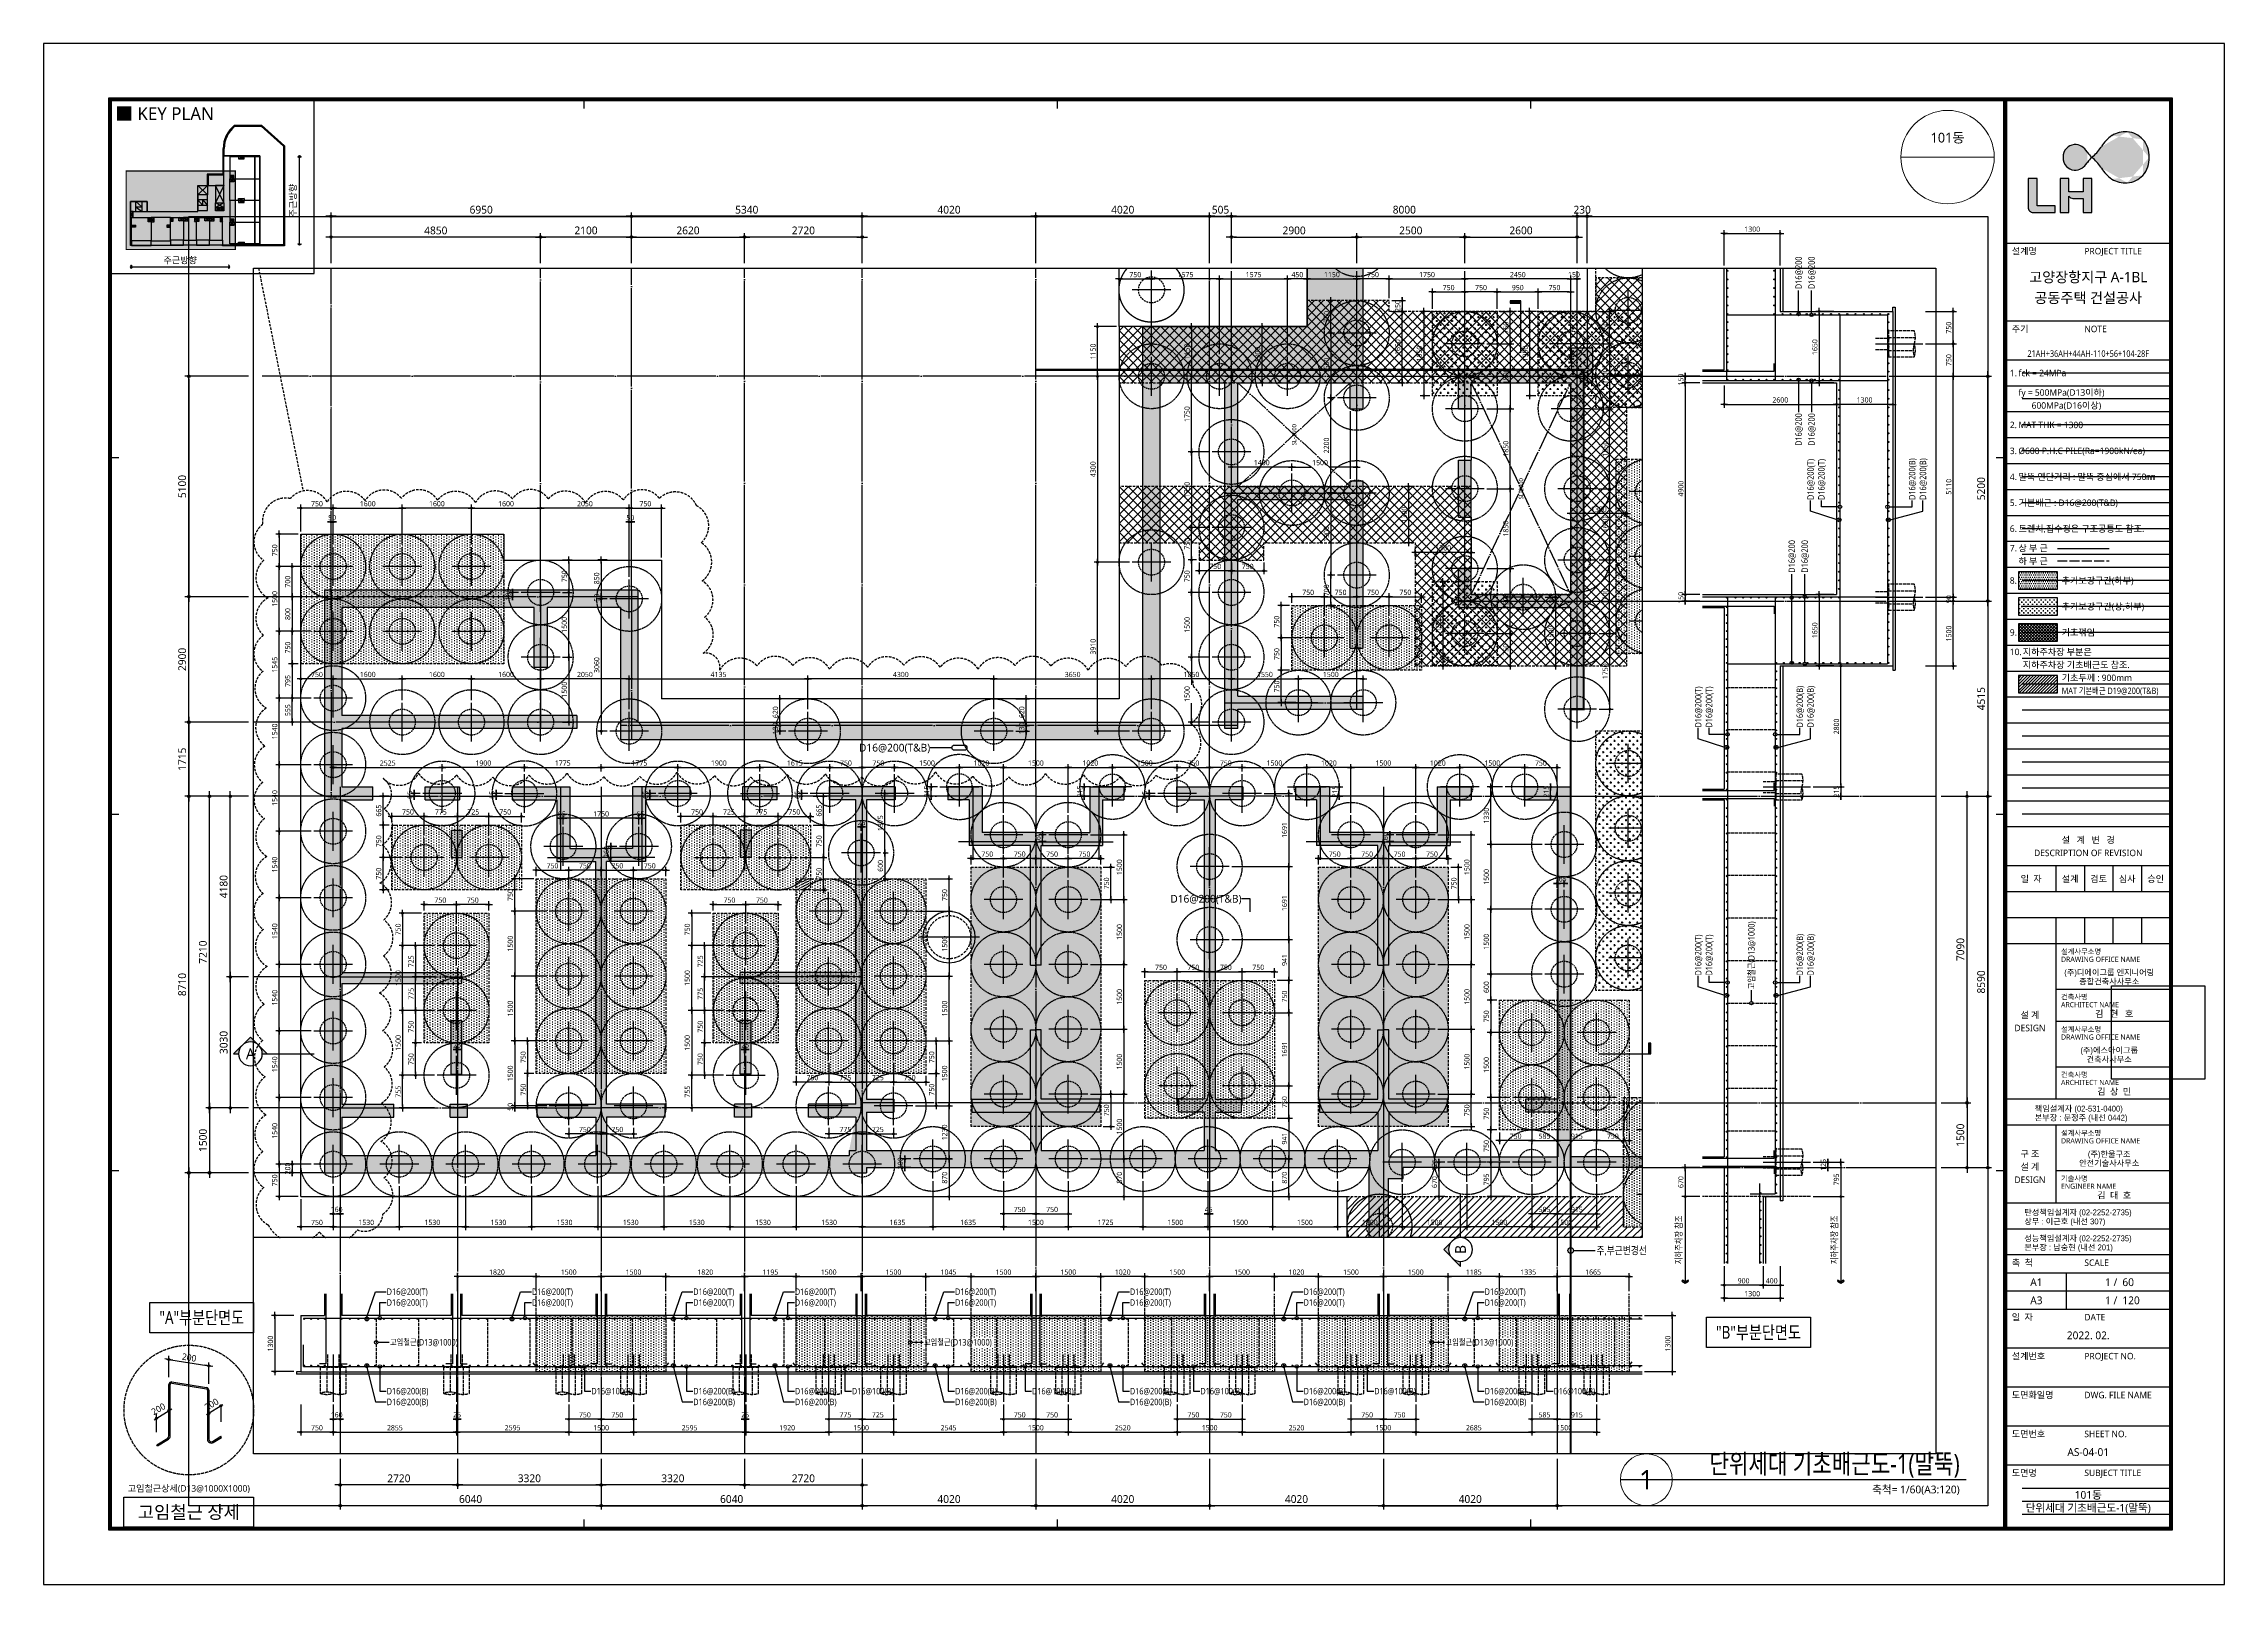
# Model space of a CAD drawing. Header units: millimetres. Extents: x 317501 to 814054, y -400799 to -14117.
# Drawn here: x 719694 to 770154, y -63787 to -28147 of the extents above; entities that cross this region are included whole.
import ezdxf
from ezdxf.enums import TextEntityAlignment as Align
from ezdxf.xclip import XClip

# ---------------------------------------------------------------- set-up
doc = ezdxf.new("R2010")
doc.units = ezdxf.units.MM
doc.header["$LTSCALE"] = 38
doc.header["$XCLIPFRAME"] = 0
for name, pattern in [('CEN', [62, 60, -1, 0, -1]), ('FORM_고양장항A-1BL-S-성능$0$HID', [2.3, 1.5, -0.8]), ('HID', [2.5, 2, -0.5]), ('HID2', [7.5, 6, -1.5]), ('XS-기초$0$CEN', [62, 60, -1, 0, -1]), ('XS-기초$0$CONTINOUS', [0]), ('XS-기초$0$DDOT', [14, 12, -1, 0, -1]), ('XS-기초$0$HID', [2.3, 1.5, -0.8]), ('XS-기초$0$HID2', [7.5, 6, -1.5])]:
    doc.linetypes.add(name, pattern=pattern)
doc.layers.get('Defpoints').update_dxf_attribs({"color": 145})
for name, color, linetype in [('253', 253, 'Continuous'), ('BAR-B', 2, 'HID2'), ('BAR-T', 2, 'Continuous'), ('BAR1', 3, 'Continuous'), ('BARR', 1, 'Continuous'), ('CEN', 1, 'CEN'), ('CROSS', 15, 'Continuous'), ('DIM', 7, 'Continuous'), ('DOT', 3, 'Continuous'), ('FORM_고양장항A-1BL-S-성능$0$FORM', 7, 'Continuous'), ('FORM_고양장항A-1BL-S-성능$0$FTEXT', 3, 'Continuous'), ('FORM_고양장항A-1BL-S-성능$0$LH마크', 253, 'Continuous'), ('FORM_고양장항A-1BL-S-성능$0$TEXT', 3, 'Continuous'), ('FORM_고양장항A-1BL-S-성능$0$시흥장현 A-9BL(건축폼)$0$FORM TEXT', 7, 'Continuous'), ('HAT', 5, 'Continuous'), ('KEY', 4, 'Continuous'), ('LEADER', 7, 'Continuous'), ('PI', 4, 'HID'), ('SEC', 11, 'Continuous'), ('T', 1, 'Continuous'), ('W1', 11, 'Continuous'), ('XS-기초$0$252', 252, 'Continuous'), ('XS-기초$0$BAR-B', 2, 'XS-기초$0$HID2'), ('XS-기초$0$BAR-T', 2, 'Continuous'), ('XS-기초$0$CEN', 1, 'XS-기초$0$CEN'), ('XS-기초$0$EL7', 7, 'Continuous'), ('XS-기초$0$LEADER', 7, 'Continuous'), ('XS-기초$0$MAT', 3, 'XS-기초$0$HID'), ('XS-기초$0$OPEN', 9, 'XS-기초$0$DDOT'), ('XS-기초$0$PILE', 3, 'XS-기초$0$HID'), ('XS-기초$0$PILE-P', 3, 'XS-기초$0$HID'), ('XS-기초$0$TEXT', 3, 'Continuous'), ('XS-기초$0$WALL', 11, 'Continuous'), ('XS-기초$0$기초꺽임', 4, 'XS-기초$0$HID'), ('XS-기초$0$기초꺽임-HAT', 5, 'Continuous'), ('XS-기초$0$기초연단', 3, 'Continuous'), ('XS-기초$0$보강구간', 6, 'XS-기초$0$HID'), ('XS-기초$0$부상방지앵커', 7, 'Continuous'), ('XS-기초$0$집수정', 21, 'Continuous'), ('XS-기초$0$집수정-영구', 1, 'Continuous'), ('XS-기초$0$집수정-우수', 6, 'Continuous'), ('XS-기초$0$집수정-주동', 21, 'Continuous'), ('XS-기초$0$하부보강', 7, 'XS-기초$0$HID'), ('고임철근', 4, 'HID'), ('고임철근단면', 3, 'Continuous'), ('버림', 8, 'Continuous'), ('보강구간', 6, 'HID'), ('철근변경선', 1, 'HID')]:
    doc.layers.add(name, color=color, linetype=linetype)
for name, color, linetype, plot in [('DEFPOINT', 144, 'Continuous', False), ('FORM_고양장항A-1BL-S-성능$0$DEFPOINT', 144, 'Continuous', False), ('XS-기초$0$0106', 30, 'XS-기초$0$HID', False), ('XS-기초$0$220126', 20, 'Continuous', False), ('XS-기초$0$DEFPOINT', 144, 'Continuous', False)]:
    doc.layers.add(name, color=color, linetype=linetype, plot=plot)
doc.layers.add('TEXT', color=3, linetype='Continuous', lineweight=9)
doc.styles.add('FORM_고양장항A-1BL-S-성능$0$맑은고딕', font='malgun.ttf')
doc.styles.add('FORM_고양장항A-1BL-S-성능$0$시흥장현 A-9BL(건축폼)$0$FORM-의정부고산(건축)$0$돋움', font='Dotum.ttf')
doc.styles.add('XS-기초$0$맑은고딕', font='malgun.ttf')
doc.styles.add('맑은고딕', font='malgun.ttf')
doc.dimstyles.new('DIM_40', dxfattribs={"dimscale": 40, "dimtxt": 3, "dimasz": 1, "dimexe": 2, "dimexo": 1.5, "dimgap": 1, "dimtad": 1, "dimdec": 0, "dimzin": 0, "dimdsep": 46, "dimtxsty": '맑은고딕', "dimblk1": 'DIMDOT', "dimblk2": 'DIMDOT', "dimsah": 1, "dimcen": 0.09, "dimdle": 2, "dimclrd": 7, "dimclre": 7, "dimclrt": 6, "dimadec": 0, "dimazin": 0, "dimtfac": 1, "dimtdec": 0, "dimtix": 1, "dimtmove": 2, "dimatfit": 3, "dimldrblk": 'DIMDOT', "dimfxl": 0, "dimtolj": 1, "dimtzin": 0, "dimarcsym": 0})
doc.dimstyles.new('DIM_60', dxfattribs={"dimscale": 60, "dimtxt": 3, "dimasz": 1, "dimexe": 1.5, "dimexo": 2, "dimgap": 1, "dimtad": 1, "dimdec": 0, "dimzin": 0, "dimdsep": 46, "dimtxsty": '맑은고딕', "dimblk1": 'DIMDOT', "dimblk2": 'DIMDOT', "dimsah": 1, "dimcen": 0.09, "dimdle": 2, "dimclrd": 7, "dimclre": 7, "dimclrt": 3, "dimadec": 0, "dimazin": 0, "dimtfac": 1, "dimtdec": 0, "dimtix": 1, "dimtmove": 2, "dimatfit": 3, "dimldrblk": 'DIMDOT', "dimfxl": 0, "dimtolj": 1, "dimtzin": 0, "dimarcsym": 0})
picture_1 = doc.add_image_def('image1.jpg', size_in_pixel=(2126, 2126))
pattern_1 = [(45, (208991.13, 219354.51), (-106.06602, 106.06602), []), (135, (208991.13, 219354.51), (-106.06602, -106.06602), [])]
pattern_2 = [(45, (0, 0), (-106.06602, 106.06602), []), (135, (0, 0), (-106.06602, -106.06602), [])]
pattern_3 = [(45, (0, 0), (-159.09903, 159.09903), []), (135, (0, 0), (-159.09903, -159.09903), [])]
pattern_4 = [(45, (208991.13, -77645.49), (-106.06602, 106.06602), []), (135, (208991.13, -77645.49), (-106.06602, -106.06602), [])]
pattern_5 = [(45, (0, -297000), (-159.09903, 159.09903), []), (135, (0, -297000), (-159.09903, -159.09903), [])]
pattern_6 = [(45, (0, -297000), (-106.06602, 106.06602), []), (135, (0, -297000), (-106.06602, -106.06602), [])]
pattern_7 = [(0, (844223.93, 311325), (87.5, 87.5), [43.75, -131.25]), (90, (844245.81, 311303.13), (-87.5, 87.5), [43.75, -131.25])]

# ---------------------------------------------------------------- blocks, each defined once
blk = doc.blocks.new('FORM_고양장항A-1BL-S-성능')
at = {"layer": 'FORM_고양장항A-1BL-S-성능$0$LH마크'}
h = blk.add_hatch(color=256, dxfattribs=at)
edge = h.paths.add_edge_path()
edge.add_ellipse((777.51, 564.78), major_axis=(-0.02, 19.2), ratio=0.999999, start_angle=220.31605, end_angle=235.71617)
edge.add_ellipse((780.18, 563.8), major_axis=(11.64, 11.64), ratio=1, start_angle=278.37199, end_angle=279.79268)
edge.add_ellipse((805.6, 547.01), major_axis=(0.02, 14.03), ratio=0.999999, start_angle=394.96847, end_angle=418.68583, ccw=False)
edge.add_ellipse((802.71, 550.4), major_axis=(0, 9.6), ratio=0.999999, start_angle=354.93635, end_angle=392.34966, ccw=False)
edge.add_ellipse((802.89, 550.83), major_axis=(0, 9.16), ratio=0.999999, start_angle=313.08945, end_angle=355.79785, ccw=False)
edge.add_ellipse((802.25, 550.63), major_axis=(0, 9.76), ratio=0.999999, start_angle=267.15847, end_angle=311.33996, ccw=False)
edge.add_ellipse((802.25, 549.67), major_axis=(0, 9.76), ratio=0.999999, start_angle=228.65783, end_angle=272.83932, ccw=False)
edge.add_ellipse((802.89, 549.48), major_axis=(0, 9.16), ratio=0.999999, start_angle=184.21594, end_angle=226.92434, ccw=False)
edge.add_ellipse((802.71, 549.9), major_axis=(0, 9.6), ratio=0.999999, start_angle=147.65195, end_angle=185.06526, ccw=False)
edge.add_ellipse((805.6, 553.3), major_axis=(-0.01, 14.03), ratio=0.999999, start_angle=121.33045, end_angle=145.04781, ccw=False)
edge.add_ellipse((780.18, 536.51), major_axis=(-11.64, 11.64), ratio=1, start_angle=260.20732, end_angle=261.62801)
edge.add_ellipse((777.51, 535.53), major_axis=(0.04, 19.2), ratio=0.999999, start_angle=-55.67013, end_angle=-40.27002)
edge = h.paths.add_edge_path()
edge.add_ellipse((795.7, 557.01), major_axis=(0.01, 8.99), ratio=0.999999, start_angle=123.23708, end_angle=139.69484, ccw=False)
edge.add_ellipse((788.93, 552.73), major_axis=(-0.701, 0.701), ratio=1, start_angle=70.64074, end_angle=85.40596, ccw=False)
edge.add_ellipse((782.63, 549.06), major_axis=(-0.01, 6.3), ratio=0.999999, start_angle=-59.1626, end_angle=-32.43733)
edge.add_ellipse((783.58, 550.59), major_axis=(0, 4.5), ratio=0.999999, start_angle=-32.59341, end_angle=6.82838)
edge.add_ellipse((783.54, 550.24), major_axis=(0, 4.85), ratio=0.999999, start_angle=5.98378, end_angle=45.80587)
edge.add_ellipse((783.51, 550.42), major_axis=(0, 4.7), ratio=0.999999, start_angle=47.05758, end_angle=93.23829)
edge.add_ellipse((783.51, 549.88), major_axis=(0, 4.7), ratio=0.999999, start_angle=86.76171, end_angle=132.94242)
edge.add_ellipse((783.54, 550.07), major_axis=(0, 4.85), ratio=0.999999, start_angle=134.17897, end_angle=174.00106)
edge.add_ellipse((783.58, 549.72), major_axis=(0, 4.5), ratio=0.999999, start_angle=173.17162, end_angle=212.59341)
edge.add_ellipse((782.63, 551.24), major_axis=(0.01, 6.3), ratio=0.999999, start_angle=212.43733, end_angle=239.1626)
edge.add_ellipse((788.93, 547.58), major_axis=(0.701, 0.701), ratio=1, start_angle=94.59404, end_angle=109.35926, ccw=False)
edge.add_ellipse((795.7, 543.3), major_axis=(0, 8.99), ratio=0.999999, start_angle=400.34101, end_angle=416.79877, ccw=False)
h = blk.add_hatch(color=256, dxfattribs=at)
edge = h.paths.add_edge_path()
edge.add_line((768.81, 531.43), (768.81, 541.97))
edge.add_line((768.81, 541.97), (765.28, 541.97))
edge.add_line((765.28, 541.97), (765.28, 530.91))
edge.add_arc((767.28, 530.91), 2, 180, 270)
edge.add_line((767.28, 528.91), (775.79, 528.91))
edge.add_line((775.79, 528.91), (775.79, 531.43))
edge.add_line((775.79, 531.43), (768.81, 531.43))
h = blk.add_hatch(color=256, dxfattribs=at)
edge = h.paths.add_edge_path()
edge.add_line((777.64, 541.97), (777.64, 528.91))
edge.add_line((777.64, 528.91), (781.05, 528.91))
edge.add_line((781.05, 528.91), (781.05, 535.14))
edge.add_ellipse((782.68, 536.29), major_axis=(0, 2), ratio=0.999999, start_angle=125.44748, end_angle=176.56018)
edge.add_line((782.56, 534.3), (786.48, 534.3))
edge.add_line((786.48, 534.3), (786.48, 528.91))
edge.add_line((786.48, 528.91), (789.9, 528.91))
edge.add_line((789.9, 528.91), (789.9, 541.97))
edge.add_line((789.9, 541.97), (786.48, 541.97))
edge.add_line((786.48, 541.97), (786.48, 536.88))
edge.add_line((786.48, 536.88), (781.05, 536.88))
edge.add_line((781.05, 536.88), (781.05, 541.97))
edge.add_line((781.05, 541.97), (777.64, 541.97))
at = {"layer": 'FORM_고양장항A-1BL-S-성능$0$DEFPOINT', "color": 1}
for p, q in [((208.5, 569), (208.5, 572)), ((391, 569), (391, 572)), ((573.5, 569), (573.5, 572)), ((26, 434.5), (29, 434.5)), ((753, 434.5), (756, 434.5)), ((26, 297), (29, 297)), ((753, 297), (756, 297)), ((26, 159.5), (29, 159.5)), ((753, 159.5), (756, 159.5)), ((208.5, 22), (208.5, 25)), ((391, 22), (391, 25)), ((573.5, 22), (573.5, 25))]:
    blk.add_line(p, q, dxfattribs=at)
at = {"layer": 'FORM_고양장항A-1BL-S-성능$0$DEFPOINT', "linetype": 'FORM_고양장항A-1BL-S-성능$0$HID'}
for p, q in [((820, 467), (757, 467)), ((820, 457), (757, 457)), ((820, 447), (757, 447)), ((820, 437), (757, 437)), ((820, 427), (757, 427)), ((820, 417), (757, 417)), ((820, 407), (757, 407)), ((820, 397), (757, 397)), ((820, 387), (757, 387)), ((820, 377), (757, 377)), ((820, 367), (757, 367)), ((820, 357), (757, 357)), ((820, 347), (757, 347)), ((820, 337), (757, 337)), ((820, 327), (757, 327)), ((820, 317), (757, 317)), ((820, 307), (757, 307)), ((820, 297), (757, 297)), ((820, 37), (757, 37)), ((820, 32), (757, 32)), ((820, 27), (757, 27))]:
    blk.add_line(p, q, dxfattribs=at)
at = {"layer": 'FORM_고양장항A-1BL-S-성능$0$DEFPOINT'}
blk.add_lwpolyline([(0, 594), (0, 0), (841, 0), (841, 594), (0, 594)], dxfattribs=at)
at = {"layer": 'FORM_고양장항A-1BL-S-성능$0$FORM'}
for p, q in [((820, 517), (757, 517)), ((820, 487), (757, 487)), ((820, 472), (757, 472)), ((820, 462), (757, 462)), ((820, 452), (757, 452)), ((820, 442), (757, 442)), ((820, 432), (757, 432)), ((820, 422), (757, 422)), ((820, 412), (757, 412)), ((820, 402), (757, 402)), ((820, 392), (757, 392)), ((820, 382), (757, 382)), ((820, 372), (757, 372)), ((820, 362), (757, 362)), ((820, 352), (757, 352)), ((820, 342), (757, 342)), ((820, 332), (757, 332)), ((820, 322), (757, 322)), ((820, 312), (757, 312)), ((820, 302), (757, 302)), ((820, 292), (757, 292)), ((820, 292), (757, 292)), ((820, 277), (757, 277)), ((776, 277), (776, 267)), ((787, 277), (787, 267)), ((798, 277), (798, 267)), ((809, 277), (809, 267)), ((820, 267), (757, 267)), ((820, 257), (757, 257)), ((776, 257), (776, 247)), ((787, 257), (787, 247)), ((798, 257), (798, 247)), ((809, 257), (809, 247)), ((820, 247), (757, 247)), ((776, 247), (776, 187)), ((776, 229.5), (820, 229.5)), ((820, 217), (776, 217)), ((776, 199.5), (820, 199.5)), ((820, 187), (757, 187)), ((820, 177), (757, 177)), ((776, 177), (776, 147)), ((776, 159.5), (820, 159.5)), ((820, 147), (757, 147)), ((820, 137), (757, 137)), ((820, 127), (757, 127)), ((820, 127), (757, 127)), ((820, 120), (757, 120)), ((780, 120), (780, 106)), ((820, 113), (757, 113)), ((820, 106), (757, 106)), ((820, 91), (757, 91)), ((820, 76), (757, 76)), ((820, 61), (757, 61)), ((820, 46), (757, 46))]:
    blk.add_line(p, q, dxfattribs=at)
for points in [[(25, 573), (25, 21), (757, 21), (757, 573)], [(26, 572), (26, 22), (756, 22), (756, 572)], [(757, 572), (757, 22), (820, 22), (820, 572)]]:
    blk.add_lwpolyline(points, close=True, dxfattribs=at)
at = {"layer": 'FORM_고양장항A-1BL-S-성능$0$FORM', "const_width": 1}
blk.add_lwpolyline([(25.5, 572.5), (25.5, 21.5), (756.5, 21.5), (756.5, 572.5)], close=True, dxfattribs=at)
blk.add_lwpolyline([(757, 21.5), (820.5, 21.5), (820.5, 572.5), (757, 572.5)], dxfattribs=at)
at = {"layer": 'FORM_고양장항A-1BL-S-성능$0$FORM'}
blk.add_lwpolyline([(757, 21), (821, 21), (821, 573), (757, 573)], dxfattribs=at)
at = {"layer": 'FORM_고양장항A-1BL-S-성능$0$LH마크'}
blk.add_lwpolyline([(768.81, 531.43), (768.81, 541.97), (765.28, 541.97), (765.28, 530.91, 0.414214), (767.28, 528.91), (775.79, 528.91), (775.79, 531.43)], format="xyb", close=True, dxfattribs=at)
blk.add_lwpolyline([(782.56, 534.3), (786.48, 534.3), (786.48, 528.91), (789.9, 528.91), (789.9, 541.97), (786.48, 541.97), (786.48, 536.88), (781.05, 536.88), (781.05, 541.97), (777.64, 541.97), (777.64, 528.91), (781.05, 528.91), (781.05, 535.14)], dxfattribs=at)
for centre, major_axis, ratio, start_param, end_param in [((783.58, 550.59), (0, 4.5), 0.999999, -0.568862, 0.119178), ((805.6, 547.01), (0.02, 14.03), 0.999999, 0.610315, 1.024261), ((802.71, 550.4), (0, 9.6), 0.999999, -0.088377, 0.564608), ((802.89, 550.83), (0, 9.16), 0.999999, -0.818743, -0.073341), ((802.25, 550.63), (0, 9.76), 0.999999, 4.662795, 5.433907), ((783.51, 550.42), (0, 4.7), 0.999999, 0.82131, 1.627315), ((783.51, 549.88), (0, 4.7), 0.999999, 1.514278, 2.320283), ((783.54, 550.24), (0, 4.85), 0.999999, 0.104437, 0.799463), ((783.54, 550.07), (0, 4.85), 0.999999, 2.341865, 3.036891), ((782.63, 549.06), (-0.01, 6.3), 0.999999, -1.032582, -0.566138), ((782.63, 551.24), (0.01, 6.3), 0.999999, 3.707731, 4.174175), ((788.93, 552.73), (-0.701, 0.701), 1, 1.232913, 1.490615), ((788.93, 547.58), (0.701, 0.701), 1, 1.650977, 1.908679), ((795.7, 557.01), (0.01, 8.99), 0.999999, 2.150893, 2.438135), ((795.7, 543.3), (0, 8.99), 0.999999, 0.704083, 0.991325), ((777.51, 564.78), (-0.02, 19.2), 0.999999, 3.845241, 4.114023), ((777.51, 535.53), (0.04, 19.2), 0.999999, -0.971627, -0.702844), ((780.18, 563.8), (11.64, 11.64), 1, 4.858508, 4.883304), ((802.25, 549.67), (0, 9.76), 0.999999, 3.990832, 4.761944), ((783.58, 549.72), (0, 4.5), 0.999999, 3.022415, 3.710455), ((780.18, 536.51), (-11.64, 11.64), 1, 4.541474, 4.56627), ((805.6, 553.3), (-0.01, 14.03), 0.999999, 2.117616, 2.531562), ((802.71, 549.9), (0, 9.6), 0.999999, 2.577013, 3.229998), ((802.89, 549.48), (0, 9.16), 0.999999, 3.215175, 3.960577), ((782.68, 536.29), (0, 2), 0.999999, 2.189471, 3.081556)]:
    blk.add_ellipse(centre, major_axis=major_axis, ratio=ratio, start_param=start_param, end_param=end_param, dxfattribs=at)
at = {"layer": 'FORM_고양장항A-1BL-S-성능$0$FTEXT', "style": 'FORM_고양장항A-1BL-S-성능$0$맑은고딕'}
for s, height, p in [('설계명', 2.5, (759, 514)), ('PROJECT TITLE', 2.5, (787, 514)), ('주기', 2.5, (759, 484)), ('NOTE', 2.5, (787, 484)), ('설계사무소명', 2, (778, 244)), ('DRAWING OFFICE NAME', 2, (778, 241)), ('건축사명', 2, (778, 226.5)), ('ARCHITECT NAME', 2, (778, 223.5)), ('설계사무소명', 2, (778, 214)), ('DRAWING OFFICE NAME', 2, (778, 211)), ('ARCHITECT NAME', 2, (778, 193.5)), ('건축사명', 2, (778, 196.5)), ('설계사무소명', 2, (778, 174)), ('DRAWING OFFICE NAME', 2, (778, 171)), ('기술사명', 2, (778, 156.5)), ('ENGINEER NAME', 2, (778, 153.5)), ('축  척', 2.5, (759, 124)), ('SCALE', 2.5, (787, 124)), ('1 /', 3, (795, 116.5)), ('1 /', 3, (795, 109.5)), ('일  자', 2.5, (759, 103)), ('DATE', 2.5, (787, 103)), ('설계번호', 2.5, (759, 88)), ('PROJECT NO.', 2.5, (787, 88)), ('도면화일명', 2.5, (759, 73)), ('DWG. FILE NAME', 2.5, (787, 73)), ('도면번호', 2.5, (759, 58)), ('SHEET NO.', 2.5, (787, 58)), ('도면명', 2.5, (759, 43)), ('SUBJECT TITLE', 2.5, (787, 43))]:
    blk.add_text(s, height=height, dxfattribs=at).set_placement(p, align=Align.MIDDLE_LEFT)
for s, height, p in [('설   계   변   경', 2.5, (788.5, 287)), ('DESCRIPTION OF REVISION', 2.5, (788.5, 282)), ('일  자', 2.5, (766.5, 272)), ('설계', 2.5, (781.5, 272)), ('검토', 2.5, (792.5, 272)), ('심사', 2.5, (803.5, 272)), ('승인', 2.5, (814.5, 272)), ('설 계', 2.5, (766, 219.5)), ('김   현   호', 2.5, (798.5, 220)), ('DESIGN', 2.5, (766, 214.5)), ('김  상  민', 2.5, (798.5, 190)), ('구 조', 2.5, (766, 166)), ('설 계', 2.5, (766, 161)), ('DESIGN', 2.5, (766, 156)), ('김  대  호', 2.5, (798.5, 150)), ('A1', 3, (768.5, 116.5)), ('A3', 3, (768.5, 109.5)), ('2022. 02.', 3, (788.5, 96))]:
    blk.add_text(s, height=height, dxfattribs=at).set_placement(p, align=Align.MIDDLE_CENTER)
at = {"layer": 'FORM_고양장항A-1BL-S-성능$0$TEXT', "color": 6, "style": 'FORM_고양장항A-1BL-S-성능$0$맑은고딕'}
for s, p in [('고양장항지구 A-1BL', (788.5, 504)), ('공동주택 건설공사', (788.5, 496))]:
    blk.add_text(s, height=4, dxfattribs=at).set_placement(p, align=Align.MIDDLE_CENTER)
at = {"layer": 'FORM_고양장항A-1BL-S-성능$0$시흥장현 A-9BL(건축폼)$0$FORM TEXT', "color": 3, "style": 'FORM_고양장항A-1BL-S-성능$0$시흥장현 A-9BL(건축폼)$0$FORM-의정부고산(건축)$0$돋움'}
for s, p in [('(주)디에이그룹 엔지니어링', (796.59, 235.91)), ('종합건축사사무소', (796.59, 232.41)), ('(주)에스아이그룹', (796.59, 205.91)), ('건축사사무소', (796.59, 202.41)), ('안전기술사사무소', (796.59, 162.41)), ('(주)한울구조', (796.59, 165.91))]:
    blk.add_text(s, height=2.25, dxfattribs=at).set_placement(p, align=Align.MIDDLE_CENTER)
for s, p in [('본부장 : 문정주 (내선 0442)', (767.85, 178.79)), ('책임설계자 (02-531-0400)', (767.85, 182.29)), ('탄성책임설계자 (02-2252-2735)', (763.85, 142.29)), ('상무 : 이근호 (내선 307)', (763.85, 138.79)), ('성능책임설계자 (02-2252-2735)', (763.85, 132.29)), ('본부장 : 남숭현 (내선 201)', (763.85, 128.79))]:
    blk.add_text(s, height=2.25, dxfattribs=at).set_placement(p)
at = {"color": 7, "true_color": 0xffffff}
image = blk.add_image(picture_1, insert=(797.45, 194.73), size_in_units=(36, 36), dxfattribs=at)
image.dxf.flags = 7
blk = doc.blocks.new('XS-기초$0$집수정-주동')
at = {"layer": 'XS-기초$0$집수정-주동'}
for p, q in [((0, 707), (0, -707)), ((707, 0), (-707, 0))]:
    blk.add_line(p, q, dxfattribs=at)
blk.add_circle((0, 0), 600, dxfattribs=at)
at = {"layer": 'XS-기초$0$집수정-주동', "linetype": 'XS-기초$0$HID'}
blk.add_circle((0, 0), 500, dxfattribs=at)
blk = doc.blocks.new('XS-기초$0$PILE-600')
at = {"layer": 'XS-기초$0$DEFPOINT', "color": 173, "linetype": 'XS-기초$0$HID', "ltscale": 0.3}
blk.add_circle((0, 0), 750, dxfattribs=at)
at = {"layer": 'XS-기초$0$PILE', "linetype": 'Continuous'}
for p, q in [((-450, 0), (450, 0)), ((0, -450), (0, 450))]:
    blk.add_line(p, q, dxfattribs=at)
at = {"layer": 'XS-기초$0$PILE', "ltscale": 0.5}
blk.add_circle((0, 0), 300, dxfattribs=at)
blk = doc.blocks.new('XS-기초$0$PILE-P')
at = {"layer": 'XS-기초$0$DEFPOINT'}
blk.add_circle((0, 0), 750, dxfattribs=at)
at = {"layer": 'XS-기초$0$PILE-P', "color": 4, "linetype": 'XS-기초$0$CONTINOUS'}
for p, q in [((-450, 0), (450, 0)), ((0, -450), (0, 450))]:
    blk.add_line(p, q, dxfattribs=at)
at = {"layer": 'XS-기초$0$PILE-P', "linetype": 'XS-기초$0$HID', "ltscale": 0.7}
blk.add_circle((0, 0), 300, dxfattribs=at)
blk = doc.blocks.new('XS-기초$0$PF1')
at = {"layer": 'XS-기초$0$MAT', "linetype": 'XS-기초$0$HID'}
blk.add_lwpolyline([(-750, -750), (750, -750), (750, 750), (-750, 750)], close=True, dxfattribs=at)
at = {"layer": 'XS-기초$0$PILE-P', "rotation": 270}
blk.add_blockref('XS-기초$0$PILE-P', (0, 0), dxfattribs=at)
at = {"layer": 'XS-기초$0$DEFPOINT', "color": 1, "style": 'XS-기초$0$맑은고딕'}
blk.add_text('PF1-THK900', height=100, dxfattribs=at).set_placement((-700, 850), align=Align.MIDDLE_LEFT)
blk = doc.blocks.new('XS-기초$0$PF2')
at = {"layer": 'XS-기초$0$MAT', "linetype": 'XS-기초$0$HID'}
blk.add_lwpolyline([(-1500, -750), (1500, -750), (1500, 750), (-1500, 750)], close=True, dxfattribs=at)
at = {"layer": 'XS-기초$0$PILE-P', "rotation": 270}
for p in [(-750, 0), (750, 0)]:
    blk.add_blockref('XS-기초$0$PILE-P', p, dxfattribs=at)
at = {"layer": 'XS-기초$0$DEFPOINT', "color": 1, "style": 'XS-기초$0$맑은고딕'}
blk.add_text('PF2-THK950', height=100, dxfattribs=at).set_placement((-1450, 850), align=Align.MIDDLE_LEFT)
blk = doc.blocks.new('XS-기초$0$PF3')
at = {"layer": 'XS-기초$0$MAT', "linetype": 'XS-기초$0$HID'}
blk.add_lwpolyline([(-1500, -1650), (1500, -1650), (1500, 1200), (-1500, 1200)], close=True, dxfattribs=at)
at = {"layer": 'XS-기초$0$PILE-P', "rotation": 270}
for p in [(-750, 450), (750, 450), (0, -900)]:
    blk.add_blockref('XS-기초$0$PILE-P', p, dxfattribs=at)
at = {"layer": 'XS-기초$0$DEFPOINT', "color": 1, "style": 'XS-기초$0$맑은고딕'}
blk.add_text('PF3-THK1000', height=100, dxfattribs=at).set_placement((-1450, 1300), align=Align.MIDDLE_LEFT)
blk = doc.blocks.new('XS-기초$0$PF4')
at = {"layer": 'XS-기초$0$MAT', "linetype": 'XS-기초$0$HID'}
blk.add_lwpolyline([(-1500, -1500), (1500, -1500), (1500, 1500), (-1500, 1500)], close=True, dxfattribs=at)
at = {"layer": 'XS-기초$0$PILE-P', "rotation": 270}
for p in [(-750, 750), (750, 750), (-750, -750), (750, -750)]:
    blk.add_blockref('XS-기초$0$PILE-P', p, dxfattribs=at)
at = {"layer": 'XS-기초$0$DEFPOINT', "color": 1, "style": 'XS-기초$0$맑은고딕'}
blk.add_text('PF4-THK1100', height=100, dxfattribs=at).set_placement((-1450, 1600), align=Align.MIDDLE_LEFT)
blk = doc.blocks.new('XS-기초$0$인발말뚝')
at = {"layer": 'XS-기초$0$PILE-P'}
h = blk.add_hatch(color=250, dxfattribs=at)
h.dxf.hatch_style = 1
edge = h.paths.add_edge_path()
edge.add_arc((0, 0), 250, 0, 360)
at = {"layer": 'XS-기초$0$PILE-P', "color": 2}
blk.add_circle((0, 0), 250, dxfattribs=at)
blk = doc.blocks.new('XS-기초$0$F1')
at = {"layer": 'XS-기초$0$BAR-B', "ltscale": 1.3}
for p, q in [((1000, 2100), (1000, -2100)), ((-2100, -1000), (2100, -1000))]:
    blk.add_line(p, q, dxfattribs=at)
at = {"layer": 'XS-기초$0$DEFPOINT'}
blk.add_line((2100, 2100), (-2100, -2100), dxfattribs=at)
at = {"layer": 'XS-기초$0$MAT', "linetype": 'XS-기초$0$HID'}
blk.add_lwpolyline([(-2100, -2100), (2100, -2100), (2100, 2100), (-2100, 2100)], close=True, dxfattribs=at)
at = {"layer": 'XS-기초$0$DEFPOINT', "color": 1, "style": 'XS-기초$0$맑은고딕'}
blk.add_text('F1-4200X4200X1100', height=150, dxfattribs=at).set_placement((-2050, 1900), align=Align.MIDDLE_LEFT)
blk = doc.blocks.new('XS-기초$0$F2')
at = {"layer": 'XS-기초$0$BAR-B', "ltscale": 1.3}
for p, q in [((1000, 1950), (1000, -1950)), ((-1950, -1000), (1950, -1000))]:
    blk.add_line(p, q, dxfattribs=at)
at = {"layer": 'XS-기초$0$DEFPOINT'}
blk.add_line((1950, 1950), (-1950, -1950), dxfattribs=at)
at = {"layer": 'XS-기초$0$MAT', "linetype": 'XS-기초$0$HID'}
blk.add_lwpolyline([(-1950, -1950), (1950, -1950), (1950, 1950), (-1950, 1950)], close=True, dxfattribs=at)
at = {"layer": 'XS-기초$0$DEFPOINT', "color": 1, "style": 'XS-기초$0$맑은고딕'}
blk.add_text('F2-3900X3900X1100', height=150, dxfattribs=at).set_placement((-1900, 1750), align=Align.MIDDLE_LEFT)
blk = doc.blocks.new('XS-기초$0$F3')
at = {"layer": 'XS-기초$0$BAR-B', "ltscale": 1.3}
for p, q in [((1000, 1800), (1000, -1800)), ((-1800, -1000), (1800, -1000))]:
    blk.add_line(p, q, dxfattribs=at)
at = {"layer": 'XS-기초$0$DEFPOINT'}
blk.add_line((1800, 1800), (-1800, -1800), dxfattribs=at)
at = {"layer": 'XS-기초$0$MAT', "linetype": 'XS-기초$0$HID'}
blk.add_lwpolyline([(-1800, -1800), (1800, -1800), (1800, 1800), (-1800, 1800)], close=True, dxfattribs=at)
at = {"layer": 'XS-기초$0$DEFPOINT', "color": 1, "style": 'XS-기초$0$맑은고딕'}
blk.add_text('F3-3600X3600X1000', height=150, dxfattribs=at).set_placement((-1750, 1600), align=Align.MIDDLE_LEFT)
blk = doc.blocks.new('XS-기초$0$F4')
at = {"layer": 'XS-기초$0$BAR-B', "ltscale": 1.3}
for p, q in [((1000, 1650), (1000, -1650)), ((-1650, -1000), (1650, -1000))]:
    blk.add_line(p, q, dxfattribs=at)
at = {"layer": 'XS-기초$0$DEFPOINT'}
blk.add_line((1650, 1650), (-1650, -1650), dxfattribs=at)
at = {"layer": 'XS-기초$0$MAT', "linetype": 'XS-기초$0$HID'}
blk.add_lwpolyline([(-1650, -1650), (1650, -1650), (1650, 1650), (-1650, 1650)], close=True, dxfattribs=at)
at = {"layer": 'XS-기초$0$DEFPOINT', "color": 1, "style": 'XS-기초$0$맑은고딕'}
blk.add_text('F4-3300X3300X900', height=150, dxfattribs=at).set_placement((-1600, 1450), align=Align.MIDDLE_LEFT)
blk = doc.blocks.new('XS-기초$0$F6')
at = {"layer": 'XS-기초$0$BAR-B', "ltscale": 1.3}
for p, q in [((850, 1350), (850, -1350)), ((-1350, -850), (1350, -850))]:
    blk.add_line(p, q, dxfattribs=at)
at = {"layer": 'XS-기초$0$DEFPOINT'}
blk.add_line((1350, 1350), (-1350, -1350), dxfattribs=at)
at = {"layer": 'XS-기초$0$MAT', "linetype": 'XS-기초$0$HID'}
blk.add_lwpolyline([(-1350, -1350), (1350, -1350), (1350, 1350), (-1350, 1350)], close=True, dxfattribs=at)
at = {"layer": 'XS-기초$0$DEFPOINT', "color": 1, "style": 'XS-기초$0$맑은고딕'}
blk.add_text('F6-2700X2700X800', height=150, dxfattribs=at).set_placement((-1300, 1150), align=Align.MIDDLE_LEFT)
blk = doc.blocks.new('XS-기초$0$F7')
at = {"layer": 'XS-기초$0$BAR-B', "ltscale": 1.3}
for p, q in [((700, 1200), (700, -1200)), ((-1200, -700), (1200, -700))]:
    blk.add_line(p, q, dxfattribs=at)
at = {"layer": 'XS-기초$0$DEFPOINT'}
blk.add_line((1200, 1200), (-1200, -1200), dxfattribs=at)
at = {"layer": 'XS-기초$0$MAT', "linetype": 'XS-기초$0$HID'}
blk.add_lwpolyline([(-1200, -1200), (1200, -1200), (1200, 1200), (-1200, 1200)], close=True, dxfattribs=at)
at = {"layer": 'XS-기초$0$DEFPOINT', "color": 1, "style": 'XS-기초$0$맑은고딕'}
blk.add_text('F7-2400X2400X800', height=150, dxfattribs=at).set_placement((-1150, 1000), align=Align.MIDDLE_LEFT)
blk = doc.blocks.new('XS-기초$0$부상방지앵커')
at = {"layer": 'XS-기초$0$부상방지앵커'}
h = blk.add_hatch(color=250, dxfattribs=at)
h.dxf.hatch_style = 1
edge = h.paths.add_edge_path()
edge.add_arc((0, 0), 250, 0, 360)
at = {"layer": 'XS-기초$0$부상방지앵커', "color": 2}
for p, q in [((-450, 0), (450, 0)), ((0, -450), (0, 450))]:
    blk.add_line(p, q, dxfattribs=at)
blk.add_circle((0, 0), 250, dxfattribs=at)
blk = doc.blocks.new('XS-기초$0$하부보강')
at = {"layer": 'XS-기초$0$BAR-B', "ltscale": 1.3}
for p, q in [((1000, 1500), (1000, -1500)), ((-1500, -1000), (1500, -1000))]:
    blk.add_line(p, q, dxfattribs=at)
at = {"layer": 'XS-기초$0$DEFPOINT'}
blk.add_line((1500, 1500), (-1500, -1500), dxfattribs=at)
at = {"layer": 'XS-기초$0$하부보강', "linetype": 'XS-기초$0$HID'}
blk.add_lwpolyline([(-1500, -1500), (1500, -1500), (1500, 1500), (-1500, 1500)], close=True, dxfattribs=at)
at = {"layer": 'XS-기초$0$DEFPOINT', "color": 1, "style": 'XS-기초$0$맑은고딕'}
blk.add_text('하부보강-3000X3000X900', height=100, dxfattribs=at).set_placement((-1450, 1600), align=Align.MIDDLE_LEFT)
blk = doc.blocks.new('XS-기초$0$F5')
at = {"layer": 'XS-기초$0$BAR-B', "ltscale": 1.3}
for p, q in [((1000, 1500), (1000, -1500)), ((-1500, -1000), (1500, -1000))]:
    blk.add_line(p, q, dxfattribs=at)
at = {"layer": 'XS-기초$0$DEFPOINT'}
blk.add_line((1500, 1500), (-1500, -1500), dxfattribs=at)
at = {"layer": 'XS-기초$0$MAT', "linetype": 'XS-기초$0$HID'}
blk.add_lwpolyline([(-1500, -1500), (1500, -1500), (1500, 1500), (-1500, 1500)], close=True, dxfattribs=at)
at = {"layer": 'XS-기초$0$DEFPOINT', "color": 1, "style": 'XS-기초$0$맑은고딕'}
blk.add_text('F5-3000X3000X900', height=150, dxfattribs=at).set_placement((-1450, 1300), align=Align.MIDDLE_LEFT)
blk = doc.blocks.new('XS-기초$0$집수정-1.5x1.5-영구')
at = {"layer": 'XS-기초$0$집수정-영구', "linetype": 'XS-기초$0$HID'}
for p, q in [((1500, 0), (0, 1500)), ((0, 0), (1500, 1500))]:
    blk.add_line(p, q, dxfattribs=at)
at = {"layer": 'XS-기초$0$집수정-영구'}
blk.add_lwpolyline([(0, 0), (0, 1500), (1500, 1500), (1500, 0)], close=True, dxfattribs=at)
blk = doc.blocks.new('XS-기초$0$영구집수정')
at = {"layer": 'XS-기초$0$집수정-영구'}
for p, rotation in [((110975, -26200), 180), ((30175, -38100), 180), ((102355, -61125), 270), ((86950, -81850), 90), ((26600, -82925), 270), ((124975, -125880), 180)]:
    blk.add_blockref('XS-기초$0$집수정-1.5x1.5-영구', p, dxfattribs=dict(at, rotation=rotation))
for p in [(131205, -68400), (53950, -125150)]:
    blk.add_blockref('XS-기초$0$집수정-1.5x1.5-영구', p, dxfattribs=at)
blk = doc.blocks.new('XS-기초$0$집수정-1.2x1.2')
at = {"layer": 'XS-기초$0$집수정'}
for p, q in [((0, 0), (0, 1200)), ((0, 1200), (1200, 1200)), ((1200, 1200), (1200, 0)), ((1200, 0), (0, 0))]:
    blk.add_line(p, q, dxfattribs=at)
at = {"layer": 'XS-기초$0$집수정', "linetype": 'XS-기초$0$HID'}
for p, q in [((0, 0), (1200, 1200)), ((0, 1200), (1200, 0))]:
    blk.add_line(p, q, dxfattribs=at)
blk = doc.blocks.new('XS-기초$0$집수정-1.5x1.5')
at = {"layer": 'XS-기초$0$집수정', "linetype": 'XS-기초$0$HID'}
for p, q in [((1500, 0), (0, 1500)), ((0, 0), (1500, 1500))]:
    blk.add_line(p, q, dxfattribs=at)
at = {"layer": 'XS-기초$0$집수정'}
blk.add_lwpolyline([(0, 0), (0, 1500), (1500, 1500), (1500, 0)], close=True, dxfattribs=at)
blk = doc.blocks.new('XS-기초$0$A$C762E058C')
at = {"layer": 'XS-기초$0$252'}
h = blk.add_hatch(color=256, dxfattribs=at)
h.dxf.hatch_style = 1
edge = h.paths.add_edge_path()
edge.add_line((17350, -500), (17350, -8350))
edge.add_line((17350, -8350), (17050, -8350))
edge.add_line((17050, -8350), (17050, -500))
edge.add_line((17050, -500), (16300, -500))
edge.add_line((16300, -500), (16300, -900))
edge.add_line((16300, -900), (15700, -900))
edge.add_line((15700, -900), (15700, -500))
edge.add_line((15700, -500), (13650, -500))
edge.add_line((13650, -500), (13650, -900))
edge.add_line((13650, -900), (13050, -900))
edge.add_line((13050, -900), (13050, -500))
edge.add_line((13050, -500), (11100, -500))
edge.add_line((11100, -500), (11100, -900))
edge.add_line((11100, -900), (10500, -900))
edge.add_line((10500, -900), (10500, -500))
edge.add_line((10500, -500), (8550, -500))
edge.add_line((8550, -500), (8550, -900))
edge.add_line((8550, -900), (7950, -900))
edge.add_line((7950, -900), (7950, -500))
edge.add_line((7950, -500), (6000, -500))
edge.add_line((6000, -500), (6000, -900))
edge.add_line((6000, -900), (5400, -900))
edge.add_line((5400, -900), (5400, -500))
edge.add_line((5400, -500), (3350, -500))
edge.add_line((3350, -500), (3350, -900))
edge.add_line((3350, -900), (2750, -900))
edge.add_line((2750, -900), (2750, -500))
edge.add_line((2750, -500), (500, -500))
edge.add_line((500, -500), (500, -2600))
edge.add_line((500, -2600), (900, -2600))
edge.add_line((900, -2600), (900, -3200))
edge.add_line((900, -3200), (500, -3200))
edge.add_line((500, -3200), (500, -5150))
edge.add_line((500, -5150), (900, -5150))
edge.add_line((900, -5150), (900, -5750))
edge.add_line((900, -5750), (500, -5750))
edge.add_line((500, -5750), (500, -7650))
edge.add_line((500, -7650), (900, -7650))
edge.add_line((900, -7650), (900, -8250))
edge.add_line((900, -8250), (300, -8250))
edge.add_line((300, -8250), (300, -10150))
edge.add_line((300, -10150), (900, -10150))
edge.add_line((900, -10150), (900, -10750))
edge.add_line((900, -10750), (500, -10750))
edge.add_line((500, -10750), (500, -12700))
edge.add_line((500, -12700), (900, -12700))
edge.add_line((900, -12700), (900, -13300))
edge.add_line((900, -13300), (500, -13300))
edge.add_line((500, -13300), (500, -15700))
edge.add_line((500, -15700), (3640, -15700))
edge.add_line((3640, -15700), (3640, -15900))
edge.add_line((3640, -15900), (450, -15900))
edge.add_line((450, -15900), (450, -22900))
edge.add_line((450, -22900), (800, -22900))
edge.add_line((800, -22900), (800, -23400))
edge.add_line((800, -23400), (450, -23400))
edge.add_line((450, -23400), (450, -31000))
edge.add_line((450, -31000), (800, -31000))
edge.add_line((800, -31000), (800, -31500))
edge.add_line((800, -31500), (450, -31500))
edge.add_line((450, -31500), (450, -39100))
edge.add_line((450, -39100), (800, -39100))
edge.add_line((800, -39100), (800, -39600))
edge.add_line((800, -39600), (450, -39600))
edge.add_line((450, -39600), (450, -47200))
edge.add_line((450, -47200), (800, -47200))
edge.add_line((800, -47200), (800, -47700))
edge.add_line((800, -47700), (450, -47700))
edge.add_line((450, -47700), (450, -55300))
edge.add_line((450, -55300), (800, -55300))
edge.add_line((800, -55300), (800, -55800))
edge.add_line((800, -55800), (450, -55800))
edge.add_line((450, -55800), (450, -63400))
edge.add_line((450, -63400), (800, -63400))
edge.add_line((800, -63400), (800, -63900))
edge.add_line((800, -63900), (450, -63900))
edge.add_line((450, -63900), (450, -69500))
edge.add_line((450, -69500), (-7002, -69500))
edge.add_line((-7002, -69500), (-7069, -69250))
edge.add_line((-7069, -69250), (0, -69250))
edge.add_line((0, -69250), (0, 0))
edge.add_line((0, 0), (43600, 0))
edge.add_line((43600, 0), (43600, 11620))
edge.add_line((43600, 11620), (43480, 11620))
edge.add_line((43480, 11620), (43480, 24160))
edge.add_line((43480, 24160), (56955, 24160))
edge.add_line((56955, 24160), (56955, 16910))
edge.add_line((56955, 16910), (53895, 16910))
edge.add_line((53895, 16910), (53895, 5225))
edge.add_line((53895, 5225), (63055, 5225))
edge.add_line((63055, 5225), (63055, 1425))
edge.add_line((63055, 1425), (71880, 1425))
edge.add_line((71880, 1425), (71880, 575))
edge.add_line((71880, 575), (85700, 575))
edge.add_line((85700, 575), (85700, -10100))
edge.add_line((85700, -10100), (109844, -10100))
edge.add_line((109844, -10100), (135058, -32803))
edge.add_arc((116255, -53685), 28100, 0, 48, ccw=False)
edge.add_line((144355, -53685), (144355, -67850))
edge.add_line((144355, -67850), (159650, -67850))
edge.add_line((159650, -67850), (159650, -79500))
edge.add_line((159650, -79500), (157185, -79500))
edge.add_line((157185, -79500), (157185, -87100))
edge.add_line((157185, -87100), (159685, -87100))
edge.add_line((159685, -87100), (159685, -102850))
edge.add_line((159685, -102850), (144105, -102850))
edge.add_line((144105, -102850), (144105, -124835))
edge.add_line((144105, -124835), (145455, -124835))
edge.add_line((145455, -124835), (145455, -129110))
edge.add_line((145455, -129110), (134050, -129110))
edge.add_line((134050, -129110), (134050, -129500))
edge.add_line((134050, -129500), (77055, -129500))
edge.add_line((77055, -129500), (77055, -129110))
edge.add_line((77055, -129110), (67450, -129110))
edge.add_line((67450, -129110), (67450, -129500))
edge.add_line((67450, -129500), (11205, -129500))
edge.add_line((11205, -129500), (11205, -129110))
edge.add_line((11205, -129110), (700, -129110))
edge.add_line((700, -129110), (700, -112515))
edge.add_line((700, -112515), (-900, -112515))
edge.add_line((-900, -112515), (-900, -103415))
edge.add_line((-900, -103415), (1000, -103415))
edge.add_line((1000, -103415), (1000, -80870))
edge.add_line((1000, -80870), (0, -80870))
edge.add_line((0, -80870), (0, -71750))
edge.add_line((0, -71750), (-6399, -71750))
edge.add_line((-6399, -71750), (-6466, -71500))
edge.add_line((-6466, -71500), (800, -71500))
edge.add_line((800, -71500), (800, -72000))
edge.add_line((800, -72000), (450, -72000))
edge.add_line((450, -72000), (450, -79000))
edge.add_line((450, -79000), (800, -79000))
edge.add_line((800, -79000), (800, -79500))
edge.add_line((800, -79500), (450, -79500))
edge.add_line((450, -79500), (450, -80370))
edge.add_line((450, -80370), (500, -80370))
edge.add_line((500, -80370), (500, -80420))
edge.add_line((500, -80420), (11655, -80420))
edge.add_line((11655, -80420), (11655, -80670))
edge.add_line((11655, -80670), (9715, -80670))
edge.add_line((9715, -80670), (9715, -81495))
edge.add_line((9715, -81495), (9465, -81495))
edge.add_line((9465, -81495), (9465, -80670))
edge.add_line((9465, -80670), (2565, -80670))
edge.add_line((2565, -80670), (2565, -81460))
edge.add_line((2565, -81460), (2315, -81460))
edge.add_line((2315, -81460), (2315, -80670))
edge.add_line((2315, -80670), (1400, -80670))
edge.add_line((1400, -80670), (1400, -84615))
edge.add_line((1400, -84615), (2315, -84615))
edge.add_line((2315, -84615), (2315, -83270))
edge.add_line((2315, -83270), (2565, -83270))
edge.add_line((2565, -83270), (2565, -84615))
edge.add_line((2565, -84615), (4155, -84615))
edge.add_line((4155, -84615), (4155, -84740))
edge.add_line((4155, -84740), (4155, -84865))
edge.add_line((4155, -84865), (2565, -84865))
edge.add_line((2565, -84865), (2565, -86210))
edge.add_line((2565, -86210), (2315, -86210))
edge.add_line((2315, -86210), (2315, -84865))
edge.add_line((2315, -84865), (1400, -84865))
edge.add_line((1400, -84865), (1400, -88340))
edge.add_line((1400, -88340), (2315, -88340))
edge.add_line((2315, -88340), (2315, -88020))
edge.add_line((2315, -88020), (2565, -88020))
edge.add_line((2565, -88020), (2565, -89140))
edge.add_line((2565, -89140), (1400, -89140))
edge.add_line((1400, -89140), (1400, -92340))
edge.add_line((1400, -92340), (2565, -92340))
edge.add_line((2565, -92340), (2565, -93140))
edge.add_line((2565, -93140), (1400, -93140))
edge.add_line((1400, -93140), (1400, -96340))
edge.add_line((1400, -96340), (2565, -96340))
edge.add_line((2565, -96340), (2565, -97140))
edge.add_line((2565, -97140), (1400, -97140))
edge.add_line((1400, -97140), (1400, -100340))
edge.add_line((1400, -100340), (2565, -100340))
edge.add_line((2565, -100340), (2565, -101140))
edge.add_line((2565, -101140), (1400, -101140))
edge.add_line((1400, -101140), (1400, -104215))
edge.add_line((1400, -104215), (2565, -104215))
edge.add_line((2565, -104215), (2565, -104765))
edge.add_line((2565, -104765), (6710, -104765))
edge.add_line((6710, -104765), (6710, -105015))
edge.add_line((6710, -105015), (4100, -105015))
edge.add_line((4100, -105015), (4100, -106015))
edge.add_line((4100, -106015), (3850, -106015))
edge.add_line((3850, -106015), (3850, -105015))
edge.add_line((3850, -105015), (1250, -105015))
edge.add_line((1250, -105015), (1250, -110915))
edge.add_line((1250, -110915), (3850, -110915))
edge.add_line((3850, -110915), (3850, -107125))
edge.add_line((3850, -107125), (4100, -107125))
edge.add_line((4100, -107125), (4100, -107965))
edge.add_line((4100, -107965), (4330, -107965))
edge.add_line((4330, -107965), (4330, -108215))
edge.add_line((4330, -108215), (4100, -108215))
edge.add_line((4100, -108215), (4100, -110515))
edge.add_line((4100, -110515), (9465, -110515))
edge.add_line((9465, -110515), (9465, -108215))
edge.add_line((9465, -108215), (8755, -108215))
edge.add_line((8755, -108215), (8755, -107965))
edge.add_line((8755, -107965), (9715, -107965))
edge.add_line((9715, -107965), (9715, -111165))
edge.add_line((9715, -111165), (9715, -112995))
edge.add_line((9715, -112995), (9465, -112995))
edge.add_line((9465, -112995), (9465, -111165))
edge.add_line((9465, -111165), (9465, -110765))
edge.add_line((9465, -110765), (4100, -110765))
edge.add_line((4100, -110765), (4100, -111165))
edge.add_line((4100, -111165), (2265, -111165))
edge.add_line((2265, -111165), (2265, -112410))
edge.add_line((2265, -112410), (2015, -112410))
edge.add_line((2015, -112410), (2015, -111165))
edge.add_line((2015, -111165), (1100, -111165))
edge.add_line((1100, -111165), (1100, -115465))
edge.add_line((1100, -115465), (2015, -115465))
edge.add_line((2015, -115465), (2015, -114120))
edge.add_line((2015, -114120), (2265, -114120))
edge.add_line((2265, -114120), (2265, -115465))
edge.add_line((2265, -115465), (7855, -115465))
edge.add_line((7855, -115465), (7855, -114695))
edge.add_line((7855, -114695), (9465, -114695))
edge.add_line((9465, -114695), (9465, -114215))
edge.add_line((9465, -114215), (9715, -114215))
edge.add_line((9715, -114215), (9715, -114945))
edge.add_line((9715, -114945), (8105, -114945))
edge.add_line((8105, -114945), (8105, -115590))
edge.add_line((8105, -115590), (8105, -116235))
edge.add_line((8105, -116235), (9715, -116235))
edge.add_line((9715, -116235), (9715, -116965))
edge.add_line((9715, -116965), (9465, -116965))
edge.add_line((9465, -116965), (9465, -116485))
edge.add_line((9465, -116485), (7855, -116485))
edge.add_line((7855, -116485), (7855, -115715))
edge.add_line((7855, -115715), (2265, -115715))
edge.add_line((2265, -115715), (2265, -117060))
edge.add_line((2265, -117060), (2015, -117060))
edge.add_line((2015, -117060), (2015, -115715))
edge.add_line((2015, -115715), (1100, -115715))
edge.add_line((1100, -115715), (1100, -119865))
edge.add_line((1100, -119865), (2015, -119865))
edge.add_line((2015, -119865), (2015, -118770))
edge.add_line((2015, -118770), (2265, -118770))
edge.add_line((2265, -118770), (2265, -119865))
edge.add_line((2265, -119865), (9465, -119865))
edge.add_line((9465, -119865), (9465, -118185))
edge.add_line((9465, -118185), (9715, -118185))
edge.add_line((9715, -118185), (9715, -119990))
edge.add_line((9715, -119990), (9715, -121795))
edge.add_line((9715, -121795), (9465, -121795))
edge.add_line((9465, -121795), (9465, -120115))
edge.add_line((9465, -120115), (2265, -120115))
edge.add_line((2265, -120115), (2265, -121210))
edge.add_line((2265, -121210), (2015, -121210))
edge.add_line((2015, -121210), (2015, -120115))
edge.add_line((2015, -120115), (1100, -120115))
edge.add_line((1100, -120115), (1100, -124265))
edge.add_line((1100, -124265), (2015, -124265))
edge.add_line((2015, -124265), (2015, -122920))
edge.add_line((2015, -122920), (2265, -122920))
edge.add_line((2265, -122920), (2265, -124265))
edge.add_line((2265, -124265), (7855, -124265))
edge.add_line((7855, -124265), (7855, -123495))
edge.add_line((7855, -123495), (9465, -123495))
edge.add_line((9465, -123495), (9465, -123015))
edge.add_line((9465, -123015), (9715, -123015))
edge.add_line((9715, -123015), (9715, -123745))
edge.add_line((9715, -123745), (8105, -123745))
edge.add_line((8105, -123745), (8105, -124390))
edge.add_line((8105, -124390), (8105, -125035))
edge.add_line((8105, -125035), (9715, -125035))
edge.add_line((9715, -125035), (9715, -125765))
edge.add_line((9715, -125765), (9465, -125765))
edge.add_line((9465, -125765), (9465, -125285))
edge.add_line((9465, -125285), (7855, -125285))
edge.add_line((7855, -125285), (7855, -124515))
edge.add_line((7855, -124515), (2265, -124515))
edge.add_line((2265, -124515), (2265, -125860))
edge.add_line((2265, -125860), (2015, -125860))
edge.add_line((2015, -125860), (2015, -124515))
edge.add_line((2015, -124515), (1100, -124515))
edge.add_line((1100, -124515), (1100, -128710))
edge.add_line((1100, -128710), (2015, -128710))
edge.add_line((2015, -128710), (2015, -127570))
edge.add_line((2015, -127570), (2265, -127570))
edge.add_line((2265, -127570), (2265, -128710))
edge.add_line((2265, -128710), (9465, -128710))
edge.add_line((9465, -128710), (9465, -126985))
edge.add_line((9465, -126985), (9715, -126985))
edge.add_line((9715, -126985), (9715, -128710))
edge.add_line((9715, -128710), (11655, -128710))
edge.add_line((11655, -128710), (11655, -129000))
edge.add_line((11655, -129000), (11705, -129000))
edge.add_line((11705, -129000), (18400, -129050))
edge.add_line((18400, -129050), (18400, -128700))
edge.add_line((18400, -128700), (18900, -128700))
edge.add_line((18900, -128700), (18900, -129050))
edge.add_line((18900, -129050), (21850, -129050))
edge.add_line((21850, -129050), (21850, -128700))
edge.add_line((21850, -128700), (22350, -128700))
edge.add_line((22350, -128700), (22350, -129050))
edge.add_line((22350, -129050), (27350, -129050))
edge.add_line((27350, -129050), (27350, -128700))
edge.add_line((27350, -128700), (27850, -128700))
edge.add_line((27850, -128700), (27850, -129050))
edge.add_line((27850, -129050), (34950, -129050))
edge.add_line((34950, -129050), (34950, -128700))
edge.add_line((34950, -128700), (35450, -128700))
edge.add_line((35450, -128700), (35450, -129050))
edge.add_line((35450, -129050), (43050, -129050))
edge.add_line((43050, -129050), (43050, -128700))
edge.add_line((43050, -128700), (44450, -128700))
edge.add_line((44450, -128700), (44450, -129050))
edge.add_line((44450, -129050), (51800, -129050))
edge.add_line((51800, -129050), (51800, -128700))
edge.add_line((51800, -128700), (52300, -128700))
edge.add_line((52300, -128700), (52300, -129050))
edge.add_line((52300, -129050), (59800, -129050))
edge.add_line((59800, -129050), (59800, -128700))
edge.add_line((59800, -128700), (60300, -128700))
edge.add_line((60300, -128700), (60300, -129050))
edge.add_line((60300, -129050), (66950, -129050))
edge.add_line((66950, -129050), (66950, -128710))
edge.add_line((66950, -128710), (68315, -128710))
edge.add_line((68315, -128710), (68315, -127570))
edge.add_line((68315, -127570), (68565, -127570))
edge.add_line((68565, -127570), (68565, -128710))
edge.add_line((68565, -128710), (75765, -128710))
edge.add_line((75765, -128710), (75765, -126985))
edge.add_line((75765, -126985), (76015, -126985))
edge.add_line((76015, -126985), (76015, -128710))
edge.add_line((76015, -128710), (77505, -128710))
edge.add_line((77505, -128710), (77505, -129000))
edge.add_line((77505, -129000), (77555, -129000))
edge.add_line((77555, -129000), (85250, -129050))
edge.add_line((85250, -129050), (85250, -128700))
edge.add_line((85250, -128700), (85750, -128700))
edge.add_line((85750, -128700), (85750, -129050))
edge.add_line((85750, -129050), (92750, -129050))
edge.add_line((92750, -129050), (92750, -128700))
edge.add_line((92750, -128700), (93250, -128700))
edge.add_line((93250, -128700), (93250, -129050))
edge.add_line((93250, -129050), (100850, -129050))
edge.add_line((100850, -129050), (100850, -128700))
edge.add_line((100850, -128700), (101350, -128700))
edge.add_line((101350, -128700), (101350, -129050))
edge.add_line((101350, -129050), (105150, -129050))
edge.add_line((105150, -129050), (105150, -128700))
edge.add_line((105150, -128700), (105650, -128700))
edge.add_line((105650, -128700), (105650, -129050))
edge.add_line((105650, -129050), (110550, -129050))
edge.add_line((110550, -129050), (110550, -128700))
edge.add_line((110550, -128700), (111050, -128700))
edge.add_line((111050, -128700), (111050, -129050))
edge.add_line((111050, -129050), (117050, -129050))
edge.add_line((117050, -129050), (117050, -128700))
edge.add_line((117050, -128700), (117550, -128700))
edge.add_line((117550, -128700), (117550, -129050))
edge.add_line((117550, -129050), (125200, -129050))
edge.add_line((125200, -129050), (125200, -128700))
edge.add_line((125200, -128700), (125700, -128700))
edge.add_line((125700, -128700), (125700, -129050))
edge.add_line((125700, -129050), (133550, -129050))
edge.add_line((133550, -129050), (133550, -128710))
edge.add_line((133550, -128710), (134915, -128710))
edge.add_line((134915, -128710), (134915, -127570))
edge.add_line((134915, -127570), (135165, -127570))
edge.add_line((135165, -127570), (135165, -128710))
edge.add_line((135165, -128710), (142365, -128710))
edge.add_line((142365, -128710), (142365, -126985))
edge.add_line((142365, -126985), (142615, -126985))
edge.add_line((142615, -126985), (142615, -128710))
edge.add_line((142615, -128710), (145055, -128710))
edge.add_line((145055, -128710), (145055, -125235))
edge.add_line((145055, -125235), (143705, -125235))
edge.add_line((143705, -125235), (143705, -102350))
edge.add_line((143705, -102350), (143855, -102350))
edge.add_line((143855, -102350), (143855, -80670))
edge.add_line((143855, -80670), (142615, -80670))
edge.add_line((142615, -80670), (142615, -81495))
edge.add_line((142615, -81495), (142365, -81495))
edge.add_line((142365, -81495), (142365, -80670))
edge.add_line((142365, -80670), (140250, -80670))
edge.add_line((140250, -80670), (140250, -81220))
edge.add_line((140250, -81220), (139450, -81220))
edge.add_line((139450, -81220), (139450, -80670))
edge.add_line((139450, -80670), (135465, -80670))
edge.add_line((135465, -80670), (135465, -81220))
edge.add_line((135465, -81220), (134665, -81220))
edge.add_line((134665, -81220), (134665, -80670))
edge.add_line((134665, -80670), (133900, -80670))
edge.add_line((133900, -80670), (133900, -80420))
edge.add_line((133900, -80420), (143905, -80420))
edge.add_line((143905, -80420), (143905, -79500))
edge.add_line((143905, -79500), (143755, -79500))
edge.add_line((143755, -79500), (143755, -79000))
edge.add_line((143755, -79000), (144555, -79000))
edge.add_line((144555, -79000), (144555, -79300))
edge.add_line((144555, -79300), (145055, -79300))
edge.add_line((145055, -79300), (145055, -79500))
edge.add_line((145055, -79500), (144105, -79500))
edge.add_line((144105, -79500), (144105, -80420))
edge.add_line((144105, -80420), (144105, -87100))
edge.add_line((144105, -87100), (144655, -87100))
edge.add_line((144655, -87100), (144655, -87600))
edge.add_line((144655, -87600), (144105, -87600))
edge.add_line((144105, -87600), (144105, -95200))
edge.add_line((144105, -95200), (144655, -95200))
edge.add_line((144655, -95200), (144655, -95400))
edge.add_line((144655, -95400), (146075, -95400))
edge.add_line((146075, -95400), (146075, -95700))
edge.add_line((146075, -95700), (144105, -95700))
edge.add_line((144105, -95700), (144105, -102350))
edge.add_line((144105, -102350), (146535, -102350))
edge.add_line((146535, -102350), (146535, -101950))
edge.add_line((146535, -101950), (147135, -101950))
edge.add_line((147135, -101950), (147135, -102350))
edge.add_line((147135, -102350), (149185, -102350))
edge.add_line((149185, -102350), (149185, -101950))
edge.add_line((149185, -101950), (149785, -101950))
edge.add_line((149785, -101950), (149785, -102350))
edge.add_line((149785, -102350), (151635, -102350))
edge.add_line((151635, -102350), (151635, -101950))
edge.add_line((151635, -101950), (152235, -101950))
edge.add_line((152235, -101950), (152235, -102350))
edge.add_line((152235, -102350), (154085, -102350))
edge.add_line((154085, -102350), (154085, -101950))
edge.add_line((154085, -101950), (154685, -101950))
edge.add_line((154685, -101950), (154685, -102350))
edge.add_line((154685, -102350), (156585, -102350))
edge.add_line((156585, -102350), (156585, -101950))
edge.add_line((156585, -101950), (157185, -101950))
edge.add_line((157185, -101950), (157185, -102350))
edge.add_line((157185, -102350), (159185, -102350))
edge.add_line((159185, -102350), (159185, -99150))
edge.add_line((159185, -99150), (156735, -99150))
edge.add_line((156735, -99150), (156735, -98750))
edge.add_line((156735, -98750), (159185, -98750))
edge.add_line((159185, -98750), (159185, -95700))
edge.add_line((159185, -95700), (149085, -95700))
edge.add_line((149085, -95700), (149085, -95200))
edge.add_line((149085, -95200), (149885, -95200))
edge.add_line((149885, -95200), (149885, -95400))
edge.add_line((149885, -95400), (156385, -95400))
edge.add_line((156385, -95400), (156385, -95200))
edge.add_line((156385, -95200), (157185, -95200))
edge.add_line((157185, -95200), (157185, -95400))
edge.add_line((157185, -95400), (159185, -95400))
edge.add_line((159185, -95400), (159185, -91600))
edge.add_line((159185, -91600), (156735, -91600))
edge.add_line((156735, -91600), (156735, -91200))
edge.add_line((156735, -91200), (159185, -91200))
edge.add_line((159185, -91200), (159185, -87600))
edge.add_line((159185, -87600), (156385, -87600))
edge.add_line((156385, -87600), (156385, -87100))
edge.add_line((156385, -87100), (156685, -87100))
edge.add_line((156685, -87100), (156685, -84950))
edge.add_line((156685, -84950), (156285, -84950))
edge.add_line((156285, -84950), (156285, -84350))
edge.add_line((156285, -84350), (156685, -84350))
edge.add_line((156685, -84350), (156685, -82250))
edge.add_line((156685, -82250), (156285, -82250))
edge.add_line((156285, -82250), (156285, -81650))
edge.add_line((156285, -81650), (156685, -81650))
edge.add_line((156685, -81650), (156685, -79500))
edge.add_line((156685, -79500), (148065, -79500))
edge.add_line((148065, -79500), (148065, -79300))
edge.add_line((148065, -79300), (148455, -79300))
edge.add_line((148455, -79300), (148455, -79000))
edge.add_line((148455, -79000), (149055, -79000))
edge.add_line((149055, -79000), (149055, -72000))
edge.add_line((149055, -72000), (148455, -72000))
edge.add_line((148455, -72000), (148455, -71500))
edge.add_line((148455, -71500), (149055, -71500))
edge.add_line((149055, -71500), (149055, -70460))
edge.add_line((149055, -70460), (149255, -70460))
edge.add_line((149255, -70460), (149255, -79200))
edge.add_line((149255, -79200), (153650, -79200))
edge.add_line((153650, -79200), (153650, -79000))
edge.add_line((153650, -79000), (154450, -79000))
edge.add_line((154450, -79000), (154450, -79200))
edge.add_line((154450, -79200), (156685, -79200))
edge.add_line((156685, -79200), (156685, -79000))
edge.add_line((156685, -79000), (159150, -79000))
edge.add_line((159150, -79000), (159150, -77050))
edge.add_line((159150, -77050), (158750, -77050))
edge.add_line((158750, -77050), (158750, -76450))
edge.add_line((158750, -76450), (159150, -76450))
edge.add_line((159150, -76450), (159150, -74550))
edge.add_line((159150, -74550), (158750, -74550))
edge.add_line((158750, -74550), (158750, -73950))
edge.add_line((158750, -73950), (159150, -73950))
edge.add_line((159150, -73950), (159150, -72050))
edge.add_line((159150, -72050), (158750, -72050))
edge.add_line((158750, -72050), (158750, -71450))
edge.add_line((158750, -71450), (159150, -71450))
edge.add_line((159150, -71450), (159150, -70300))
edge.add_line((159150, -70300), (158750, -70300))
edge.add_line((158750, -70300), (158750, -69700))
edge.add_line((158750, -69700), (159150, -69700))
edge.add_line((159150, -69700), (159150, -68350))
edge.add_line((159150, -68350), (156950, -68350))
edge.add_line((156950, -68350), (156950, -68750))
edge.add_line((156950, -68750), (156350, -68750))
edge.add_line((156350, -68750), (156350, -68350))
edge.add_line((156350, -68350), (154350, -68350))
edge.add_line((154350, -68350), (154350, -68750))
edge.add_line((154350, -68750), (153750, -68750))
edge.add_line((153750, -68750), (153750, -68350))
edge.add_line((153750, -68350), (151750, -68350))
edge.add_line((151750, -68350), (151750, -68750))
edge.add_line((151750, -68750), (151150, -68750))
edge.add_line((151150, -68750), (151150, -68350))
edge.add_line((151150, -68350), (149255, -68350))
edge.add_line((149255, -68350), (149255, -68650))
edge.add_line((149255, -68650), (149055, -68650))
edge.add_line((149055, -68650), (149055, -68350))
edge.add_line((149055, -68350), (148755, -68350))
edge.add_line((148755, -68350), (144555, -68300))
edge.add_line((144555, -68300), (144555, -68350))
edge.add_line((144555, -68350), (143755, -68350))
edge.add_line((143755, -68350), (143755, -53685))
edge.add_arc((116255, -53685), 27500, 360, 408)
edge.add_line((134656, -33249), (129454, -28565))
edge.add_line((129454, -28565), (125244, -24572))
edge.add_line((125244, -24572), (125211, -24609))
edge.add_line((125211, -24609), (124468, -23940))
edge.add_line((124468, -23940), (121528, -21227))
edge.add_line((121528, -21227), (121495, -21264))
edge.add_line((121495, -21264), (120752, -20595))
edge.add_line((120752, -20595), (118036, -18082))
edge.add_line((118036, -18082), (118002, -18119))
edge.add_line((118002, -18119), (117259, -17450))
edge.add_line((117259, -17450), (115623, -15909))
edge.add_line((115623, -15909), (115589, -15946))
edge.add_line((115589, -15946), (114846, -15277))
edge.add_line((114846, -15277), (109700, -10576))
edge.add_line((109700, -10576), (109700, -10900))
edge.add_line((109700, -10900), (109200, -10900))
edge.add_line((109200, -10900), (109200, -10550))
edge.add_line((109200, -10550), (101700, -10550))
edge.add_line((101700, -10550), (101700, -10900))
edge.add_line((101700, -10900), (101200, -10900))
edge.add_line((101200, -10900), (101200, -10550))
edge.add_line((101200, -10550), (93700, -10550))
edge.add_line((93700, -10550), (93700, -10900))
edge.add_line((93700, -10900), (93200, -10900))
edge.add_line((93200, -10900), (93200, -10550))
edge.add_line((93200, -10550), (85700, -10550))
edge.add_line((85700, -10550), (85700, -10900))
edge.add_line((85700, -10900), (85200, -10900))
edge.add_line((85200, -10900), (85200, -10100))
edge.add_line((85200, -10100), (85250, -10100))
edge.add_line((85250, -10100), (85250, -9100))
edge.add_line((85250, -9100), (84900, -9100))
edge.add_line((84900, -9100), (84900, -8900))
edge.add_line((84900, -8900), (85200, -8900))
edge.add_line((85200, -8900), (85200, -7325))
edge.add_line((85200, -7325), (84800, -7325))
edge.add_line((84800, -7325), (84800, -6725))
edge.add_line((84800, -6725), (85200, -6725))
edge.add_line((85200, -6725), (85200, -5175))
edge.add_line((85200, -5175), (84800, -5175))
edge.add_line((84800, -5175), (84800, -4575))
edge.add_line((84800, -4575), (85200, -4575))
edge.add_line((85200, -4575), (85200, -2650))
edge.add_line((85200, -2650), (84800, -2650))
edge.add_line((84800, -2650), (84800, -2050))
edge.add_line((84800, -2050), (85200, -2050))
edge.add_line((85200, -2050), (85200, 75))
edge.add_line((85200, 75), (83200, 75))
edge.add_line((83200, 75), (83200, -325))
edge.add_line((83200, -325), (82600, -325))
edge.add_line((82600, -325), (82600, 75))
edge.add_line((82600, 75), (80650, 75))
edge.add_line((80650, 75), (80650, -325))
edge.add_line((80650, -325), (80050, -325))
edge.add_line((80050, -325), (80050, 75))
edge.add_line((80050, 75), (78300, 75))
edge.add_line((78300, 75), (78300, -325))
edge.add_line((78300, -325), (77700, -325))
edge.add_line((77700, -325), (77700, 75))
edge.add_line((77700, 75), (75900, 75))
edge.add_line((75900, 75), (75900, -325))
edge.add_line((75900, -325), (75300, -325))
edge.add_line((75300, -325), (75300, 75))
edge.add_line((75300, 75), (73500, 75))
edge.add_line((73500, 75), (73500, -8900))
edge.add_line((73500, -8900), (83090, -8900))
edge.add_line((83090, -8900), (83090, -9100))
edge.add_line((83090, -9100), (80600, -9100))
edge.add_line((80600, -9100), (80600, -9700))
edge.add_line((80600, -9700), (80100, -9700))
edge.add_line((80100, -9700), (80100, -9100))
edge.add_line((80100, -9100), (73500, -9100))
edge.add_line((73500, -9100), (73500, -9700))
edge.add_line((73500, -9700), (73000, -9700))
edge.add_line((73000, -9700), (73000, -9100))
edge.add_line((73000, -9100), (71280, -9100))
edge.add_line((71280, -9100), (71280, -9700))
edge.add_line((71280, -9700), (70980, -9700))
edge.add_line((70980, -9700), (70980, -8335))
edge.add_line((70980, -8335), (70480, -8335))
edge.add_line((70480, -8335), (70480, -6475))
edge.add_line((70480, -6475), (70980, -6475))
edge.add_line((70980, -6475), (70980, 125))
edge.add_line((70980, 125), (62155, 125))
edge.add_line((62155, 125), (61150, 125))
edge.add_line((61150, 125), (61150, 425))
edge.add_line((61150, 425), (61755, 425))
edge.add_line((61755, 425), (61755, 3025))
edge.add_line((61755, 3025), (59355, 3025))
edge.add_line((59355, 3025), (59355, 425))
edge.add_line((59355, 425), (59480, 425))
edge.add_line((59480, 425), (59480, 125))
edge.add_line((59480, 125), (59055, 125))
edge.add_line((59055, 125), (55615, 125))
edge.add_line((55615, 125), (55615, 425))
edge.add_line((55615, 425), (59055, 425))
edge.add_line((59055, 425), (59055, 3025))
edge.add_line((59055, 3025), (54505, 3025))
edge.add_line((54505, 3025), (54505, 125))
edge.add_line((54505, 125), (54205, 125))
edge.add_line((54205, 125), (54205, 3025))
edge.add_line((54205, 3025), (53755, 3025))
edge.add_line((53755, 3025), (53755, 3325))
edge.add_line((53755, 3325), (61755, 3325))
edge.add_line((61755, 3325), (61755, 4825))
edge.add_line((61755, 4825), (53495, 4825))
edge.add_line((53495, 4825), (53495, 17310))
edge.add_line((53495, 17310), (56555, 17310))
edge.add_line((56555, 17310), (56555, 19010))
edge.add_line((56555, 19010), (55165, 19010))
edge.add_line((55165, 19010), (55165, 19310))
edge.add_line((55165, 19310), (56555, 19310))
edge.add_line((56555, 19310), (56555, 23760))
edge.add_line((56555, 23760), (54055, 23760))
edge.add_line((54055, 23760), (54055, 18320))
edge.add_line((54055, 18320), (53755, 18320))
edge.add_line((53755, 18320), (53755, 23760))
edge.add_line((53755, 23760), (52405, 23760))
edge.add_line((52405, 23760), (52405, 23045))
edge.add_line((52405, 23045), (52105, 23045))
edge.add_line((52105, 23045), (52105, 23760))
edge.add_line((52105, 23760), (48110, 23760))
edge.add_line((48110, 23760), (48110, 20980))
edge.add_line((48110, 20980), (47860, 20980))
edge.add_line((47860, 20980), (47860, 23760))
edge.add_line((47860, 23760), (45065, 23760))
edge.add_line((45065, 23760), (45065, 22560))
edge.add_line((45065, 22560), (44765, 22560))
edge.add_line((44765, 22560), (44765, 23760))
edge.add_line((44765, 23760), (43880, 23760))
edge.add_line((43880, 23760), (43880, 17885))
edge.add_line((43880, 17885), (44765, 17885))
edge.add_line((44765, 17885), (44765, 19240))
edge.add_line((44765, 19240), (45065, 19240))
edge.add_line((45065, 19240), (45065, 17885))
edge.add_line((45065, 17885), (50685, 17885))
edge.add_line((50685, 17885), (50685, 18785))
edge.add_line((50685, 18785), (52105, 18785))
edge.add_line((52105, 18785), (52105, 19815))
edge.add_line((52105, 19815), (52405, 19815))
edge.add_line((52405, 19815), (52405, 18485))
edge.add_line((52405, 18485), (50985, 18485))
edge.add_line((50985, 18485), (50985, 17760))
edge.add_line((50985, 17760), (50985, 17035))
edge.add_line((50985, 17035), (52405, 17035))
edge.add_line((52405, 17035), (52405, 15705))
edge.add_line((52405, 15705), (52105, 15705))
edge.add_line((52105, 15705), (52105, 16735))
edge.add_line((52105, 16735), (50685, 16735))
edge.add_line((50685, 16735), (50685, 17635))
edge.add_line((50685, 17635), (45065, 17635))
edge.add_line((45065, 17635), (45065, 16280))
edge.add_line((45065, 16280), (44765, 16280))
edge.add_line((44765, 16280), (44765, 17635))
edge.add_line((44765, 17635), (43880, 17635))
edge.add_line((43880, 17635), (43880, 12020))
edge.add_line((43880, 12020), (44000, 12020))
edge.add_line((44000, 12020), (44765, 11870))
edge.add_line((44765, 11870), (44765, 12960))
edge.add_line((44765, 12960), (45065, 12960))
edge.add_line((45065, 12960), (45065, 11870))
edge.add_line((45065, 11870), (47860, 11870))
edge.add_line((47860, 11870), (47860, 14540))
edge.add_line((47860, 14540), (48110, 14540))
edge.add_line((48110, 14540), (48110, 11870))
edge.add_line((48110, 11870), (52105, 11870))
edge.add_line((52105, 11870), (52105, 12475))
edge.add_line((52105, 12475), (52405, 12475))
edge.add_line((52405, 12475), (52405, 11720))
edge.add_line((52405, 11720), (52405, 10955))
edge.add_line((52405, 10955), (52105, 10955))
edge.add_line((52105, 10955), (52105, 11620))
edge.add_line((52105, 11620), (45185, 11620))
edge.add_line((45185, 11620), (45185, 10990))
edge.add_line((45185, 10990), (44885, 10990))
edge.add_line((44885, 10990), (44885, 11620))
edge.add_line((44885, 11620), (44000, 11620))
edge.add_line((44000, 11620), (44000, 7825))
edge.add_line((44000, 7825), (44885, 7825))
edge.add_line((44885, 7825), (44885, 9180))
edge.add_line((44885, 9180), (45185, 9180))
edge.add_line((45185, 9180), (45185, 7825))
edge.add_line((45185, 7825), (46785, 7825))
edge.add_line((46785, 7825), (46785, 7700))
edge.add_line((46785, 7700), (46785, 7575))
edge.add_line((46785, 7575), (45185, 7575))
edge.add_line((45185, 7575), (45185, 6220))
edge.add_line((45185, 6220), (44885, 6220))
edge.add_line((44885, 6220), (44885, 7575))
edge.add_line((44885, 7575), (44000, 7575))
edge.add_line((44000, 7575), (44000, 3805))
edge.add_line((44000, 3805), (44885, 3805))
edge.add_line((44885, 3805), (44885, 4410))
edge.add_line((44885, 4410), (45185, 4410))
edge.add_line((45185, 4410), (45185, 3805))
edge.add_line((45185, 3805), (52105, 3805))
edge.add_line((52105, 3805), (52105, 4445))
edge.add_line((52105, 4445), (52405, 4445))
edge.add_line((52405, 4445), (52405, 3680))
edge.add_line((52405, 3680), (52405, 2915))
edge.add_line((52405, 2915), (52105, 2915))
edge.add_line((52105, 2915), (52105, 3555))
edge.add_line((52105, 3555), (45185, 3555))
edge.add_line((45185, 3555), (45185, 2950))
edge.add_line((45185, 2950), (44885, 2950))
edge.add_line((44885, 2950), (44885, 3555))
edge.add_line((44885, 3555), (44000, 3555))
edge.add_line((44000, 3555), (44000, -215))
edge.add_line((44000, -215), (44885, -215))
edge.add_line((44885, -215), (44885, 1140))
edge.add_line((44885, 1140), (45185, 1140))
edge.add_line((45185, 1140), (45185, -215))
edge.add_line((45185, -215), (46785, -215))
edge.add_line((46785, -215), (46785, -340))
edge.add_line((46785, -340), (46785, -465))
edge.add_line((46785, -465), (45185, -465))
edge.add_line((45185, -465), (45185, -1820))
edge.add_line((45185, -1820), (44885, -1820))
edge.add_line((44885, -1820), (44885, -465))
edge.add_line((44885, -465), (43850, -465))
edge.add_line((43850, -465), (43850, -4375))
edge.add_line((43850, -4375), (44885, -4375))
edge.add_line((44885, -4375), (44885, -3630))
edge.add_line((44885, -3630), (45185, -3630))
edge.add_line((45185, -3630), (45185, -4375))
edge.add_line((45185, -4375), (52105, -4375))
edge.add_line((52105, -4375), (52105, -3595))
edge.add_line((52105, -3595), (52405, -3595))
edge.add_line((52405, -3595), (52405, -4375))
edge.add_line((52405, -4375), (52405, -4675))
edge.add_line((52405, -4675), (43850, -4675))
edge.add_line((43850, -4675), (43850, -6475))
edge.add_line((43850, -6475), (44400, -6475))
edge.add_line((44400, -6475), (44400, -8335))
edge.add_line((44400, -8335), (43900, -8335))
edge.add_line((43900, -8335), (43900, -10970))
edge.add_line((43900, -10970), (44400, -10970))
edge.add_line((44400, -10970), (44400, -12170))
edge.add_line((44400, -12170), (43900, -12170))
edge.add_line((43900, -12170), (43900, -13415))
edge.add_line((43900, -13415), (44400, -13415))
edge.add_line((44400, -13415), (44400, -14615))
edge.add_line((44400, -14615), (43900, -14615))
edge.add_line((43900, -14615), (43900, -15400))
edge.add_line((43900, -15400), (44400, -15400))
edge.add_line((44400, -15400), (44400, -15650))
edge.add_line((44400, -15650), (51800, -15650))
edge.add_line((51800, -15650), (51800, -15100))
edge.add_line((51800, -15100), (52300, -15100))
edge.add_line((52300, -15100), (52300, -15900))
edge.add_line((52300, -15900), (5450, -15900))
edge.add_line((5450, -15900), (5450, -15100))
edge.add_line((5450, -15100), (5950, -15100))
edge.add_line((5950, -15100), (5950, -15700))
edge.add_line((5950, -15700), (13100, -15700))
edge.add_line((13100, -15700), (13100, -15100))
edge.add_line((13100, -15100), (13600, -15100))
edge.add_line((13600, -15100), (13600, -15700))
edge.add_line((13600, -15700), (17050, -15700))
edge.add_line((17050, -15700), (17050, -10160))
edge.add_line((17050, -10160), (17350, -10160))
edge.add_line((17350, -10160), (17350, -15650))
edge.add_line((17350, -15650), (18400, -15650))
edge.add_line((18400, -15650), (18400, -15100))
edge.add_line((18400, -15100), (18900, -15100))
edge.add_line((18900, -15100), (18900, -15650))
edge.add_line((18900, -15650), (26400, -15650))
edge.add_line((26400, -15650), (26400, -15100))
edge.add_line((26400, -15100), (26900, -15100))
edge.add_line((26900, -15100), (26900, -15650))
edge.add_line((26900, -15650), (34400, -15650))
edge.add_line((34400, -15650), (34400, -15100))
edge.add_line((34400, -15100), (34900, -15100))
edge.add_line((34900, -15100), (34900, -15650))
edge.add_line((34900, -15650), (39600, -15650))
edge.add_line((39600, -15650), (39600, -500))
edge.add_line((39600, -500), (37550, -500))
edge.add_line((37550, -500), (37550, -900))
edge.add_line((37550, -900), (36950, -900))
edge.add_line((36950, -900), (36950, -500))
edge.add_line((36950, -500), (34950, -500))
edge.add_line((34950, -500), (34950, -900))
edge.add_line((34950, -900), (34350, -900))
edge.add_line((34350, -900), (34350, -500))
edge.add_line((34350, -500), (32285, -500))
edge.add_line((32285, -500), (32285, -900))
edge.add_line((32285, -900), (31685, -900))
edge.add_line((31685, -900), (31685, -500))
edge.add_line((31685, -500), (29615, -500))
edge.add_line((29615, -500), (29615, -900))
edge.add_line((29615, -900), (29015, -900))
edge.add_line((29015, -900), (29015, -500))
edge.add_line((29015, -500), (26950, -500))
edge.add_line((26950, -500), (26950, -900))
edge.add_line((26950, -900), (26350, -900))
edge.add_line((26350, -900), (26350, -500))
edge.add_line((26350, -500), (24285, -500))
edge.add_line((24285, -500), (24285, -900))
edge.add_line((24285, -900), (23685, -900))
edge.add_line((23685, -900), (23685, -500))
edge.add_line((23685, -500), (21615, -500))
edge.add_line((21615, -500), (21615, -900))
edge.add_line((21615, -900), (21015, -900))
edge.add_line((21015, -900), (21015, -500))
edge.add_line((21015, -500), (18950, -500))
edge.add_line((18950, -500), (18950, -900))
edge.add_line((18950, -900), (18350, -900))
edge.add_line((18350, -900), (18350, -500))
edge.add_line((18350, -500), (17350, -500))
h.paths.add_polyline_path([(71280, 125), (73000, 125), (73000, -225), (73300, -225), (73300, -4785), (73000, -4785), (73000, -5585), (73300, -5585), (73300, -8900), (71280, -8900)], flags=16)
h.paths.add_polyline_path([(43600, -800), (43600, -15650), (40100, -15650), (40100, -15100), (39800, -15100), (39800, -8350), (40100, -8350), (40100, -7550), (39800, -7550), (39800, -900), (40200, -900), (40200, -450), (43350, -450), (43350, -800)], flags=16)
h.paths.add_polyline_path([(1000, -103815), (1000, -110915), (700, -110915), (700, -112115), (-500, -112115), (-500, -103815)], flags=16)
h = blk.add_hatch(color=256, dxfattribs=at)
h.dxf.hatch_style = 1
h.paths.add_polyline_path([(68150, -15900), (68150, -15100), (67650, -15100), (67650, -15900)])
h.paths.add_polyline_path([(60300, -15900), (60300, -15100), (59800, -15100), (59800, -15900)])
h.paths.add_polyline_path([(57590, -15900), (57340, -15900), (57340, -13415), (58140, -13415), (58140, -14615), (57590, -14615)])
h.paths.add_polyline_path([(58140, -12170), (58140, -10970), (57590, -10970), (57590, -8335), (58140, -8335), (58140, -6475), (57340, -6475), (57340, -12170)])
h.paths.add_polyline_path([(64580, -14615), (63780, -14615), (63780, -13415), (64580, -13415)])
h.paths.add_polyline_path([(68050, -13615), (67800, -13615), (67800, -12080), (68050, -12080)])
h.paths.add_polyline_path([(64580, -12170), (63780, -12170), (63780, -10970), (64580, -10970)])
h.paths.add_polyline_path([(70980, -12170), (70480, -12170), (70480, -10970), (71280, -10970), (71280, -15900), (70980, -15900), (70980, -14615), (70480, -14615), (70480, -13415), (70980, -13415)])
h.paths.add_polyline_path([(60310, -13615), (60560, -13615), (60560, -12080), (60310, -12080)])
h.paths.add_polyline_path([(50800, -12170), (50800, -10970), (50000, -10970), (50000, -12170)])
h.paths.add_polyline_path([(50800, -14615), (50800, -13415), (50000, -13415), (50000, -14615)])
h.paths.add_polyline_path([(46830, -13615), (47080, -13615), (47080, -12080), (46830, -12080)])
h.paths.add_polyline_path([(52175, -6475), (52175, -8335), (49225, -8335), (49225, -6475), (49925, -6475), (49925, -7635), (50700, -7635), (51475, -7635), (51475, -6475)])
h.paths.add_polyline_path([(63405, -6475), (63405, -7635), (64180, -7635), (64955, -7635), (64955, -6475), (65655, -6475), (65655, -8335), (62705, -8335), (62705, -6475)])
h.paths.add_polyline_path([(54570, -13615), (54320, -13615), (54320, -12080), (54570, -12080)])
h.paths.add_polyline_path([(62555, -4685), (62055, -4685), (62055, -2075), (61155, -2075), (61155, -2375), (61755, -2375), (61755, -4675), (56855, -4675), (56855, -2375), (57455, -2375), (57455, -2075), (56555, -2075), (56555, -4675), (54205, -4675), (54205, -4975), (61755, -4975), (61755, -5185), (62555, -5185)])
h.paths.add_polyline_path([(59965, -2075), (59965, -2375), (58645, -2375), (58645, -2075)], flags=17)
h.paths.add_polyline_path([(67650, -5185), (68450, -5185), (68450, -4685), (67650, -4685)])
h.paths.add_polyline_path([(80600, -5275), (80600, -4475), (80100, -4475), (80100, -5275)])
h.paths.add_polyline_path([(48285, -215), (48285, -340), (48285, -465), (51055, -465), (51055, -1885), (52105, -1885), (52105, -2375), (52405, -2375), (52405, -1585), (51355, -1585), (51355, -340), (51355, 905), (52405, 905), (52405, 1695), (52105, 1695), (52105, 1205), (51055, 1205), (51055, -215)])
h.paths.add_polyline_path([(48285, 7825), (48285, 7700), (48285, 7575), (51055, 7575), (51055, 6155), (52105, 6155), (52105, 5665), (52405, 5665), (52405, 6455), (51355, 6455), (51355, 7700), (51355, 8945), (52405, 8945), (52405, 9735), (52105, 9735), (52105, 9245), (51055, 9245), (51055, 7825)])
h.paths.add_polyline_path([(51405, 14290), (51405, 14540), (50775, 14540), (50775, 14290)])
h.paths.add_polyline_path([(52105, 13685), (52105, 14485), (52405, 14485), (52405, 13685)])
h.paths.add_polyline_path([(44765, 14270), (45065, 14270), (45065, 14670), (44765, 14670)])
h.paths.add_polyline_path([(45765, 14290), (45765, 14540), (47000, 14540), (47000, 14290)])
h.paths.add_polyline_path([(44765, 21250), (45065, 21250), (45065, 20850), (44765, 20850)])
h.paths.add_polyline_path([(45765, 21230), (45765, 20980), (47000, 20980), (47000, 21230)])
h.paths.add_polyline_path([(51405, 21230), (51405, 20980), (50775, 20980), (50775, 21230)])
h.paths.add_polyline_path([(52105, 21835), (52105, 21035), (52405, 21035), (52405, 21835)])
h = blk.add_hatch(color=256, dxfattribs=at)
h.dxf.hatch_style = 1
h.paths.add_polyline_path([(-1586, -5343), (-3810, -9820), (0, -11713), (0, -11267), (-946, -10797), (0, -8894), (0, -8332), (-1169, -10686), (-3184, -9685), (-3140, -9595), (-3230, -9551), (-1405, -5879), (0, -6577), (0, -6130)])
h = blk.add_hatch(color=256, dxfattribs=at)
h.dxf.hatch_style = 1
h.paths.add_polyline_path([(13600, -8350), (13600, -7550), (13100, -7550), (13100, -8350)])
h.paths.add_polyline_path([(5950, -8350), (5950, -7550), (5450, -7550), (5450, -8350)])
h.paths.add_polyline_path([(34900, -8350), (34900, -7550), (34400, -7550), (34400, -8350)])
h.paths.add_polyline_path([(18900, -8350), (18900, -7550), (18400, -7550), (18400, -8350)])
h.paths.add_polyline_path([(26900, -8350), (26900, -7550), (26400, -7550), (26400, -8350)])
h = blk.add_hatch(color=256, dxfattribs=at)
h.dxf.hatch_style = 1
h.paths.add_polyline_path([(109600, -22900), (108800, -22900), (108800, -23400), (109600, -23400)])
h.paths.add_polyline_path([(116670, -26473), (116075, -25938), (115741, -26309), (116335, -26845)])
h.paths.add_polyline_path([(112530, -23822), (113066, -23228), (112694, -22893), (112159, -23488)])
h.paths.add_polyline_path([(109700, -15900), (109700, -15100), (109200, -15100), (109200, -15900)])
h.paths.add_polyline_path([(80600, -15900), (80600, -15100), (80100, -15100), (80100, -15900)])
h.paths.add_polyline_path([(73500, -15900), (73500, -15100), (73000, -15100), (73000, -15900)])
h.paths.add_polyline_path([(93700, -15900), (93700, -15100), (93200, -15100), (93200, -15900)])
h.paths.add_polyline_path([(101700, -15900), (101700, -15100), (101200, -15100), (101200, -15900)])
h.paths.add_polyline_path([(85700, -15900), (85700, -15100), (85200, -15100), (85200, -15900)])
h = blk.add_hatch(color=256, dxfattribs=at)
h.dxf.hatch_style = 1
h.paths.add_polyline_path([(6100, -22900), (5300, -22900), (5300, -23400), (6100, -23400)])
h.paths.add_polyline_path([(6100, -31000), (5300, -31000), (5300, -31500), (6100, -31500)])
h.paths.add_polyline_path([(6100, -39100), (5300, -39100), (5300, -39600), (6100, -39600)])
h.paths.add_polyline_path([(6100, -47200), (5300, -47200), (5300, -47700), (6100, -47700)])
h.paths.add_polyline_path([(6100, -55300), (5300, -55300), (5300, -55800), (6100, -55800)])
h.paths.add_polyline_path([(6100, -63400), (5300, -63400), (5300, -63900), (6100, -63900)])
h.paths.add_polyline_path([(50390, -22900), (50390, -23150), (44400, -23150), (44400, -23400), (43600, -23400), (43600, -23150), (40100, -23150), (40100, -23700), (39600, -23700), (39600, -23150), (34900, -23150), (34900, -23700), (34400, -23700), (34400, -23150), (26900, -23150), (26900, -23700), (26400, -23700), (26400, -22900)])
h.paths.add_polyline_path([(51300, -22900), (51300, -23150), (51800, -23150), (51800, -23700), (52300, -23700), (52300, -22900)])
h.paths.add_polyline_path([(40100, -28300), (40100, -27500), (39600, -27500), (39600, -28300)])
h.paths.add_polyline_path([(13600, -23700), (13600, -22900), (13100, -22900), (13100, -23700)])
h.paths.add_polyline_path([(13600, -28300), (13600, -27500), (13100, -27500), (13100, -28300)])
h.paths.add_polyline_path([(26900, -28300), (26900, -27500), (26400, -27500), (26400, -28300)])
h.paths.add_polyline_path([(18900, -23700), (18900, -22900), (18400, -22900), (18400, -23700)])
h.paths.add_polyline_path([(52300, -28300), (52300, -27500), (51800, -27500), (51800, -28300)])
h.paths.add_polyline_path([(44300, -28300), (44300, -27500), (43800, -27500), (43800, -28300)])
h.paths.add_polyline_path([(34900, -28300), (34900, -27500), (34400, -27500), (34400, -28300)])
h.paths.add_polyline_path([(18900, -28300), (18900, -27500), (18400, -27500), (18400, -28300)])
h.paths.add_polyline_path([(35050, -47200), (34250, -47200), (34250, -47700), (35050, -47700)])
h.paths.add_polyline_path([(40250, -47200), (39450, -47200), (39450, -47700), (40250, -47700)])
h.paths.add_polyline_path([(34900, -39750), (34900, -38950), (34400, -38950), (34400, -39750)])
h.paths.add_polyline_path([(40250, -39100), (39450, -39100), (39450, -39600), (40250, -39600)])
h.paths.add_polyline_path([(40100, -35100), (40100, -34300), (39600, -34300), (39600, -35100)])
h.paths.add_polyline_path([(44450, -39100), (43650, -39100), (43650, -39600), (44450, -39600)])
h.paths.add_polyline_path([(44300, -35100), (44300, -34300), (43800, -34300), (43800, -35100)])
h.paths.add_polyline_path([(34900, -35100), (34900, -34300), (34400, -34300), (34400, -35100)])
h.paths.add_polyline_path([(44450, -47200), (43650, -47200), (43650, -47700), (44450, -47700)])
h.paths.add_polyline_path([(44450, -63400), (43650, -63400), (43650, -63900), (44450, -63900)])
h.paths.add_polyline_path([(44450, -55300), (43650, -55300), (43650, -55800), (44450, -55800)])
h.paths.add_polyline_path([(52250, -63400), (51450, -63400), (51450, -63900), (52250, -63900)])
h.paths.add_polyline_path([(60350, -55300), (59550, -55300), (59550, -55800), (60350, -55800)])
h.paths.add_polyline_path([(52250, -55300), (51450, -55300), (51450, -55800), (52250, -55800)])
h.paths.add_polyline_path([(60350, -63400), (59550, -63400), (59550, -63900), (60350, -63900)])
h.paths.add_polyline_path([(52300, -35100), (52300, -34300), (51800, -34300), (51800, -35100)])
h.paths.add_polyline_path([(60300, -35100), (60300, -34300), (59800, -34300), (59800, -35100)])
h.paths.add_polyline_path([(60350, -39100), (59550, -39100), (59550, -39600), (60350, -39600)])
h.paths.add_polyline_path([(52250, -39100), (51450, -39100), (51450, -39600), (52250, -39600)])
h.paths.add_polyline_path([(60350, -47200), (59550, -47200), (59550, -47700), (60350, -47700)])
h.paths.add_polyline_path([(52250, -47200), (51450, -47200), (51450, -47700), (52250, -47700)])
h.paths.add_polyline_path([(60300, -23700), (60300, -22900), (59800, -22900), (59800, -23700)])
h.paths.add_polyline_path([(60300, -28300), (60300, -27500), (59800, -27500), (59800, -28300)])
h = blk.add_hatch(color=256, dxfattribs=at)
h.dxf.hatch_style = 1
h.paths.add_polyline_path([(93400, -71500), (92600, -71500), (92600, -72000), (93400, -72000)])
h.paths.add_polyline_path([(85300, -71500), (84500, -71500), (84500, -72000), (85300, -72000)])
h.paths.add_polyline_path([(93400, -63400), (92600, -63400), (92600, -63900), (93400, -63900)])
h.paths.add_polyline_path([(85300, -63400), (84500, -63400), (84500, -63900), (85300, -63900)])
h.paths.add_polyline_path([(93400, -55300), (92600, -55300), (92600, -55800), (93400, -55800)])
h.paths.add_polyline_path([(85300, -55300), (84500, -55300), (84500, -55800), (85300, -55800)])
h.paths.add_polyline_path([(93400, -47200), (92600, -47200), (92600, -47700), (93400, -47700)])
h.paths.add_polyline_path([(85300, -47200), (84500, -47200), (84500, -47700), (85300, -47700)])
h.paths.add_polyline_path([(93400, -39100), (92600, -39100), (92600, -39600), (93400, -39600)])
h.paths.add_polyline_path([(85300, -39100), (84500, -39100), (84500, -39600), (85300, -39600)])
h.paths.add_polyline_path([(73650, -71500), (72850, -71500), (72850, -72000), (73650, -72000)])
h.paths.add_polyline_path([(77850, -71500), (77050, -71500), (77050, -72000), (77850, -72000)])
h.paths.add_polyline_path([(68450, -71500), (67650, -71500), (67650, -72000), (68450, -72000)])
h.paths.add_polyline_path([(73650, -63400), (72850, -63400), (72850, -63900), (73650, -63900)])
h.paths.add_polyline_path([(77850, -63400), (77050, -63400), (77050, -63900), (77850, -63900)])
h.paths.add_polyline_path([(68450, -63400), (67650, -63400), (67650, -63900), (68450, -63900)])
h.paths.add_polyline_path([(73650, -55300), (72850, -55300), (72850, -55800), (73650, -55800)])
h.paths.add_polyline_path([(77850, -55300), (77050, -55300), (77050, -55800), (77850, -55800)])
h.paths.add_polyline_path([(68450, -55300), (67650, -55300), (67650, -55800), (68450, -55800)])
h.paths.add_polyline_path([(73650, -47200), (72850, -47200), (72850, -47700), (73650, -47700)])
h.paths.add_polyline_path([(77850, -47200), (77050, -47200), (77050, -47700), (77850, -47700)])
h.paths.add_polyline_path([(68450, -47200), (67650, -47200), (67650, -47700), (68450, -47700)])
h.paths.add_polyline_path([(73650, -39100), (72850, -39100), (72850, -39600), (73650, -39600)])
h.paths.add_polyline_path([(77850, -39100), (77050, -39100), (77050, -39600), (77850, -39600)])
h.paths.add_polyline_path([(68450, -39100), (67650, -39100), (67650, -39600), (68450, -39600)])
h.paths.add_polyline_path([(73650, -22900), (72850, -22900), (72850, -23400), (73650, -23400)])
h.paths.add_polyline_path([(73650, -31000), (72850, -31000), (72850, -31500), (73650, -31500)])
h.paths.add_polyline_path([(101500, -63400), (100700, -63400), (100700, -63900), (101500, -63900)])
h.paths.add_polyline_path([(101500, -41540), (100700, -41540), (100700, -42040), (101500, -42040)])
h.paths.add_polyline_path([(101500, -35500), (100700, -35500), (100700, -36000), (101500, -36000)])
h.paths.add_polyline_path([(101500, -29350), (100700, -29350), (100700, -29850), (101500, -29850)])
h.paths.add_polyline_path([(101500, -22900), (100700, -22900), (100700, -23400), (101500, -23400)])
h.paths.add_polyline_path([(68450, -22900), (67650, -22900), (67650, -23400), (68450, -23400)])
h.paths.add_polyline_path([(77850, -22900), (77050, -22900), (77050, -23400), (77850, -23400)])
h.paths.add_polyline_path([(85300, -22900), (84500, -22900), (84500, -23400), (85300, -23400)])
h.paths.add_polyline_path([(93400, -31000), (92600, -31000), (92600, -31500), (93400, -31500)])
h.paths.add_polyline_path([(77850, -31000), (77050, -31000), (77050, -31500), (77850, -31500)])
h.paths.add_polyline_path([(85300, -31000), (84500, -31000), (84500, -31500), (85300, -31500)])
h.paths.add_polyline_path([(93400, -22900), (92600, -22900), (92600, -23400), (93400, -23400)])
h.paths.add_polyline_path([(68450, -31000), (67650, -31000), (67650, -31500), (68450, -31500)])
h.paths.add_polyline_path([(101500, -47580), (100700, -47580), (100700, -48080), (101500, -48080)])
h.paths.add_polyline_path([(101500, -55300), (100700, -55300), (100700, -55800), (101500, -55800)])
h.paths.add_polyline_path([(101700, -72000), (101700, -71200), (101200, -71200), (101200, -72000)])
h.paths.add_polyline_path([(125700, -72000), (125700, -71200), (125200, -71200), (125200, -72000)])
h.paths.add_polyline_path([(117700, -72000), (117700, -71200), (117200, -71200), (117200, -72000)])
h.paths.add_polyline_path([(109700, -72000), (109700, -71200), (109200, -71200), (109200, -72000)])
h.paths.add_polyline_path([(136755, -71500), (135955, -71500), (135955, -72000), (136755, -72000)])
h.paths.add_polyline_path([(144555, -71500), (143755, -71500), (143755, -72000), (144555, -72000)])
h.paths.add_polyline_path([(133700, -72000), (133700, -71200), (133200, -71200), (133200, -72000)])
h = blk.add_hatch(color=256, dxfattribs=at)
h.dxf.hatch_style = 1
h.paths.add_polyline_path([(35050, -54495), (34250, -54495), (34250, -54995), (35050, -54995)])
h.paths.add_polyline_path([(40280, -55295), (40480, -55295), (40480, -55985), (39665, -55985), (39665, -56285), (40480, -56285), (40480, -60480), (37300, -60480), (37300, -60730), (40480, -60730), (40480, -63825), (39180, -63825), (39180, -64125), (39300, -64125), (39300, -64625), (39800, -64625), (39800, -64125), (40480, -64125), (40480, -65410), (40780, -65410), (40780, -54495), (40280, -54495)])
h.paths.add_polyline_path([(34900, -64625), (34900, -64125), (35160, -64125), (35160, -63825), (33805, -63825), (33805, -57445), (34755, -57445), (34755, -56285), (36135, -56285), (36135, -55985), (34455, -55985), (34455, -57145), (33680, -57145), (32905, -57145), (32905, -55985), (31225, -55985), (31225, -56285), (32605, -56285), (32605, -57445), (33555, -57445), (33555, -63825), (32200, -63825), (32200, -64125), (33555, -64125), (33555, -65410), (33805, -65410), (33805, -64125), (34400, -64125), (34400, -64625)])
h.paths.add_polyline_path([(26565, -64625), (26565, -64125), (25700, -64125), (25700, -63825), (26815, -63825), (26815, -60730), (23820, -60730), (23820, -60480), (26815, -60480), (26815, -56285), (26185, -56285), (26185, -55985), (26940, -55985), (27695, -55985), (27695, -56285), (27065, -56285), (27065, -60480), (30060, -60480), (30060, -60730), (27065, -60730), (27065, -63825), (28180, -63825), (28180, -64125), (27065, -64125), (27065, -65410), (26815, -65410), (26815, -64625)])
h.paths.add_polyline_path([(18900, -64625), (18900, -64125), (20075, -64125), (20075, -65410), (20325, -65410), (20325, -64125), (21680, -64125), (21680, -63825), (20325, -63825), (20325, -57445), (21275, -57445), (21275, -56285), (22655, -56285), (22655, -55985), (20975, -55985), (20975, -57145), (20200, -57145), (19425, -57145), (19425, -55985), (17745, -55985), (17745, -56285), (19125, -56285), (19125, -57445), (20075, -57445), (20075, -63825), (18400, -63825), (18400, -64625)])
h.paths.add_polyline_path([(13100, -55785), (13100, -55985), (13100, -65410), (13400, -65410), (13400, -64325), (13900, -64325), (13900, -64125), (14700, -64125), (14700, -63825), (13400, -63825), (13400, -60730), (16580, -60730), (16580, -60480), (13400, -60480), (13400, -56285), (14215, -56285), (14215, -55985), (13900, -55985), (13900, -55785)])
h.paths.add_polyline_path([(31375, -54635), (31375, -54485), (23825, -54485), (23825, -54185), (26175, -54185), (26175, -51585), (27175, -51585), (27175, -51885), (26475, -51885), (26475, -54185), (31375, -54185), (31375, -51885), (30775, -51885), (30775, -51585), (31675, -51585), (31675, -54635)])
h.paths.add_polyline_path([(29585, -51585), (29585, -51885), (28265, -51885), (28265, -51585)], flags=17)
h.paths.add_polyline_path([(17480, -53885), (15385, -53885), (15385, -53185), (14385, -53185), (14385, -53885), (13100, -53885), (13100, -54185), (22025, -54185), (22025, -53885), (22025, -53115), (21725, -53115), (21725, -53885), (17730, -53885), (17730, -51050), (17480, -51050)])
h.paths.add_polyline_path([(15385, -51300), (15385, -51050), (16620, -51050), (16620, -51300)], flags=17)
h.paths.add_polyline_path([(21025, -51300), (21025, -51050), (20395, -51050), (20395, -51300)], flags=17)
h.paths.add_polyline_path([(21725, -51905), (21725, -51105), (22025, -51105), (22025, -51905)])
h.paths.add_polyline_path([(29690, -64125), (29690, -63825), (30090, -63825), (30090, -64125)])
h.paths.add_polyline_path([(29810, -63125), (30060, -63125), (30060, -61590), (29810, -61590)], flags=17)
h.paths.add_polyline_path([(29810, -56985), (30060, -56985), (30060, -57815), (29810, -57815)], flags=17)
h.paths.add_polyline_path([(29205, -56285), (30005, -56285), (30005, -55985), (29205, -55985)])
h.paths.add_polyline_path([(37670, -64125), (37670, -63825), (37270, -63825), (37270, -64125)])
h.paths.add_polyline_path([(37550, -63125), (37300, -63125), (37300, -61590), (37550, -61590)])
h.paths.add_polyline_path([(37550, -56985), (37300, -56985), (37300, -57815), (37550, -57815)])
h.paths.add_polyline_path([(38155, -56285), (37355, -56285), (37355, -55985), (38155, -55985)], flags=17)
h.paths.add_polyline_path([(24190, -64125), (24190, -63825), (23790, -63825), (23790, -64125)])
h.paths.add_polyline_path([(24070, -63125), (23820, -63125), (23820, -61590), (24070, -61590)])
h.paths.add_polyline_path([(24070, -56985), (23820, -56985), (23820, -57815), (24070, -57815)])
h.paths.add_polyline_path([(24675, -56285), (23875, -56285), (23875, -55985), (24675, -55985)])
h.paths.add_polyline_path([(16210, -64125), (16210, -63825), (16610, -63825), (16610, -64125)])
h.paths.add_polyline_path([(16330, -63125), (16580, -63125), (16580, -61590), (16330, -61590)], flags=17)
h.paths.add_polyline_path([(16330, -56985), (16580, -56985), (16580, -57815), (16330, -57815)], flags=17)
h.paths.add_polyline_path([(15725, -56285), (16525, -56285), (16525, -55985), (15725, -55985)], flags=17)
h.paths.add_polyline_path([(26775, -34300), (26575, -34300), (26575, -29350), (13100, -29350), (13100, -29650), (14385, -29650), (14385, -30350), (15385, -30350), (15385, -29650), (17480, -29650), (17480, -32530), (17730, -32530), (17730, -29650), (21725, -29650), (21725, -30465), (22025, -30465), (22025, -29650), (23375, -29650), (23375, -35190), (23675, -35190), (23675, -29650), (26275, -29650), (26275, -34200), (24785, -34200), (24785, -34500), (26275, -34500), (26275, -36300), (23375, -36300), (23375, -36600), (26575, -36600), (26575, -35100), (26775, -35100)])
h.paths.add_polyline_path([(13100, -47455), (13100, -47955), (14385, -47955), (14385, -48330), (15385, -48330), (15385, -47955), (20305, -47955), (20305, -48855), (21725, -48855), (21725, -49885), (22025, -49885), (22025, -48555), (20605, -48555), (20605, -47830), (20605, -47105), (22025, -47105), (22025, -46485), (22225, -46485), (22225, -45685), (21725, -45685), (21725, -45775), (21725, -46805), (20305, -46805), (20305, -47705), (15385, -47705), (15385, -47330), (14385, -47330), (14385, -47705), (13900, -47705), (13900, -47455)])
h.paths.add_polyline_path([(13900, -39100), (13100, -39100), (13100, -39600), (13900, -39600)], flags=17)
h.paths.add_polyline_path([(13900, -31000), (13100, -31000), (13100, -31500), (13900, -31500)], flags=17)
h.paths.add_polyline_path([(22225, -39750), (22225, -38950), (21725, -38950), (21725, -39825), (22025, -39825), (22025, -39750)])
h.paths.add_polyline_path([(26900, -39750), (26900, -38950), (26400, -38950), (26400, -39750)], flags=17)
h.paths.add_polyline_path([(26400, -45685), (26400, -46185), (23375, -46185), (23375, -46485), (23825, -46485), (23825, -49385), (24125, -49385), (24125, -46485), (28675, -46485), (28675, -49085), (25235, -49085), (25235, -49385), (29150, -49385), (29150, -49085), (28975, -49085), (28975, -46485), (31375, -46485), (31375, -49085), (30720, -49085), (30720, -49385), (31675, -49385), (31675, -46185), (26900, -46185), (26900, -45685)])
h.paths.add_polyline_path([(15385, -35250), (14385, -35250), (14385, -35625), (13100, -35625), (13100, -35875), (14385, -35875), (14385, -36250), (15385, -36250), (15385, -35875), (20305, -35875), (20305, -36775), (21725, -36775), (21725, -37805), (22025, -37805), (22025, -36475), (20605, -36475), (20605, -35750), (20605, -35025), (22025, -35025), (22025, -33695), (21725, -33695), (21725, -34725), (20305, -34725), (20305, -35625), (15385, -35625)])
h.paths.add_polyline_path([(14385, -41665), (13100, -41665), (13100, -41915), (14385, -41915), (14385, -42290), (15385, -42290), (15385, -41915), (17480, -41915), (17480, -44610), (17730, -44610), (17730, -41915), (21725, -41915), (21725, -42545), (22025, -42545), (22025, -41790), (22025, -41035), (21725, -41035), (21725, -41665), (17730, -41665), (17730, -38970), (17480, -38970), (17480, -41665), (15385, -41665), (15385, -41290), (14385, -41290)])
h.paths.add_polyline_path([(15385, -39220), (15385, -38970), (16620, -38970), (16620, -39220)], flags=17)
h.paths.add_polyline_path([(21025, -39220), (21025, -38970), (20395, -38970), (20395, -39220)], flags=17)
h.paths.add_polyline_path([(15385, -44360), (15385, -44610), (16620, -44610), (16620, -44360)], flags=17)
h.paths.add_polyline_path([(21025, -44360), (21025, -44610), (20395, -44610), (20395, -44360)], flags=17)
h.paths.add_polyline_path([(21725, -43755), (21725, -44555), (22025, -44555), (22025, -43755)])
h.paths.add_polyline_path([(15385, -32280), (15385, -32530), (16620, -32530), (16620, -32280)], flags=17)
h.paths.add_polyline_path([(21025, -32280), (21025, -32530), (20395, -32530), (20395, -32280)], flags=17)
h.paths.add_polyline_path([(21725, -31675), (21725, -32475), (22025, -32475), (22025, -31675)], flags=17)
edge = h.paths.add_edge_path()
edge.add_line((23375, -34500), (23375, -34200))
edge.add_line((28675, -49385), (29150, -49385))
h = blk.add_hatch(color=256, dxfattribs=at)
h.dxf.hatch_style = 1
h.paths.add_polyline_path([(124805, -55785), (124805, -55985), (123925, -55985), (123925, -56285), (125305, -56285), (125305, -57445), (126255, -57445), (126255, -63825), (124900, -63825), (124900, -64125), (125200, -64125), (125200, -64625), (125700, -64625), (125700, -64125), (126255, -64125), (126255, -65410), (126505, -65410), (126505, -64125), (127860, -64125), (127860, -63825), (126505, -63825), (126505, -57445), (127455, -57445), (127455, -56285), (128835, -56285), (128835, -55985), (127155, -55985), (127155, -57145), (126380, -57145), (125605, -57145), (125605, -55985), (125605, -55785)])
h.paths.add_polyline_path([(106100, -55300), (105300, -55300), (105300, -55800), (106100, -55800)])
h.paths.add_polyline_path([(105600, -63900), (105800, -63900), (105800, -65410), (106100, -65410), (106100, -64125), (107400, -64125), (107400, -63825), (106100, -63825), (106100, -60730), (109280, -60730), (109280, -60480), (106100, -60480), (106100, -56285), (106915, -56285), (106915, -55985), (105800, -55985), (105800, -63100), (105600, -63100)])
h.paths.add_polyline_path([(133680, -63250), (133480, -63250), (133480, -55950), (133680, -55950), (133680, -55150), (133480, -55150), (133480, -54495), (133180, -54495), (133180, -55985), (132365, -55985), (132365, -56285), (133180, -56285), (133180, -60480), (130000, -60480), (130000, -60730), (133180, -60730), (133180, -63825), (131880, -63825), (131880, -64125), (133180, -64125), (133180, -65410), (133480, -65410), (133480, -64050), (133680, -64050)])
h.paths.add_polyline_path([(117700, -64625), (117700, -63825), (117200, -63825), (117200, -64625)], flags=17)
h.paths.add_polyline_path([(109700, -63825), (109200, -63825), (108910, -63825), (108910, -64125), (109200, -64125), (109200, -64625), (109700, -64625)])
h.paths.add_polyline_path([(124075, -54635), (124375, -54635), (124375, -46185), (117850, -46185), (117850, -45985), (117050, -45985), (117050, -46185), (116075, -46185), (116075, -46485), (116525, -46485), (116525, -49385), (116825, -49385), (116825, -46485), (121375, -46485), (121375, -49085), (117935, -49085), (117935, -49385), (121850, -49385), (121850, -49085), (121675, -49085), (121675, -46485), (124075, -46485), (124075, -49085), (123420, -49085), (123420, -49385), (124075, -49385), (124075, -51585), (123475, -51585), (123475, -51885), (124075, -51885), (124075, -54185), (119175, -54185), (119175, -51885), (119875, -51885), (119875, -51585), (118875, -51585), (118875, -54185), (116525, -54185), (116525, -54485), (124075, -54485)])
h.paths.add_polyline_path([(120965, -51885), (122285, -51885), (122285, -51585), (120965, -51585)], flags=17)
h.paths.add_polyline_path([(114725, -53185), (113725, -53185), (113725, -53885), (110505, -53885), (110505, -53185), (109505, -53185), (109505, -53885), (108085, -53885), (108085, -53185), (107085, -53185), (107085, -53885), (105800, -53885), (105800, -54185), (114725, -54185)])
h.paths.add_polyline_path([(113025, -65410), (112775, -65410), (112775, -64125), (111420, -64125), (111420, -63825), (112775, -63825), (112775, -57445), (111825, -57445), (111825, -56285), (110445, -56285), (110445, -55985), (112125, -55985), (112125, -57145), (112900, -57145), (113675, -57145), (113675, -55985), (115355, -55985), (115355, -56285), (113975, -56285), (113975, -57445), (113025, -57445), (113025, -63825), (114380, -63825), (114380, -64125), (113025, -64125)])
h.paths.add_polyline_path([(119765, -65410), (119515, -65410), (119515, -64125), (118400, -64125), (118400, -63825), (119515, -63825), (119515, -60730), (116520, -60730), (116520, -60480), (119515, -60480), (119515, -56285), (118885, -56285), (118885, -55985), (119640, -55985), (120395, -55985), (120395, -56285), (119765, -56285), (119765, -60480), (122760, -60480), (122760, -60730), (119765, -60730), (119765, -63825), (120880, -63825), (120880, -64125), (119765, -64125)])
h.paths.add_polyline_path([(122390, -64125), (122390, -63825), (122790, -63825), (122790, -64125)])
h.paths.add_polyline_path([(122510, -63125), (122760, -63125), (122760, -61590), (122510, -61590)], flags=17)
h.paths.add_polyline_path([(122510, -56985), (122760, -56985), (122760, -57815), (122510, -57815)], flags=17)
h.paths.add_polyline_path([(121905, -56285), (122705, -56285), (122705, -55985), (121905, -55985)])
h.paths.add_polyline_path([(130370, -64125), (130370, -63825), (129970, -63825), (129970, -64125)])
h.paths.add_polyline_path([(130250, -63125), (130000, -63125), (130000, -61590), (130250, -61590)])
h.paths.add_polyline_path([(130250, -56985), (130000, -56985), (130000, -57815), (130250, -57815)])
h.paths.add_polyline_path([(130855, -56285), (130055, -56285), (130055, -55985), (130855, -55985)], flags=17)
h.paths.add_polyline_path([(116890, -64125), (116890, -63825), (116490, -63825), (116490, -64125)])
h.paths.add_polyline_path([(116770, -63125), (116520, -63125), (116520, -61590), (116770, -61590)])
h.paths.add_polyline_path([(116770, -56985), (116520, -56985), (116520, -57815), (116770, -57815)])
h.paths.add_polyline_path([(117375, -56285), (116575, -56285), (116575, -55985), (117375, -55985)])
h.paths.add_polyline_path([(109030, -63125), (109280, -63125), (109280, -61590), (109030, -61590)], flags=17)
h.paths.add_polyline_path([(109030, -56985), (109280, -56985), (109280, -57815), (109030, -57815)], flags=17)
h.paths.add_polyline_path([(108425, -56285), (109225, -56285), (109225, -55985), (108425, -55985)])
h.paths.add_polyline_path([(125850, -47200), (125050, -47200), (125050, -47700), (125850, -47700)])
h.paths.add_polyline_path([(114725, -50300), (113725, -50300), (113725, -51300), (114725, -51300)])
h.paths.add_polyline_path([(110505, -50300), (109505, -50300), (109505, -51300), (110505, -51300)])
h.paths.add_polyline_path([(108085, -50300), (107085, -50300), (107085, -51300), (108085, -51300)])
h.paths.add_polyline_path([(110505, -45410), (109505, -45410), (109505, -44410), (110505, -44410)])
h.paths.add_polyline_path([(108085, -45410), (107085, -45410), (107085, -44410), (108085, -44410)])
h.paths.add_polyline_path([(110505, -48330), (109505, -48330), (109505, -47330), (110505, -47330), (110505, -47705), (113005, -47705), (113005, -46805), (114425, -46805), (114425, -45775), (114725, -45775), (114725, -47105), (113305, -47105), (113305, -47830), (113305, -48555), (114725, -48555), (114725, -49850), (114425, -49850), (114425, -48855), (113005, -48855), (113005, -47955), (110505, -47955)])
h.paths.add_polyline_path([(108085, -48330), (107085, -48330), (107085, -47955), (105800, -47955), (105800, -47705), (107085, -47705), (107085, -47330), (108085, -47330)])
h.paths.add_polyline_path([(113725, -44360), (113725, -44610), (113095, -44610), (113095, -44360)])
h.paths.add_polyline_path([(114425, -43755), (114425, -44555), (114725, -44555), (114725, -43755)])
h.paths.add_polyline_path([(133850, -47200), (133050, -47200), (133050, -47700), (133850, -47700)])
h.paths.add_polyline_path([(125850, -39100), (125050, -39100), (125050, -39600), (125850, -39600)])
h.paths.add_polyline_path([(117850, -39100), (117050, -39100), (117050, -39600), (117850, -39600)], flags=17)
h.paths.add_polyline_path([(117485, -34200), (117485, -34500), (118975, -34500), (118975, -36300), (116075, -36300), (116075, -36600), (119275, -36600), (119275, -29350), (105800, -29350), (105800, -29650), (107085, -29650), (107085, -30350), (108085, -30350), (108085, -29650), (109505, -29650), (109505, -30350), (110505, -30350), (110505, -29650), (114425, -29650), (114425, -30465), (114725, -30465), (114725, -29650), (116075, -29650), (116075, -35190), (116375, -35190), (116375, -29650), (118975, -29650), (118975, -34200)])
h.paths.add_polyline_path([(110505, -41290), (109505, -41290), (109505, -42290), (110505, -42290), (110505, -41915), (114425, -41915), (114425, -42545), (114725, -42545), (114725, -41790), (114725, -41035), (114425, -41035), (114425, -41665), (110505, -41665)])
h.paths.add_polyline_path([(108085, -41290), (107085, -41290), (107085, -41665), (105800, -41665), (105800, -41915), (107085, -41915), (107085, -42290), (108085, -42290)])
h.paths.add_polyline_path([(110505, -38170), (109505, -38170), (109505, -39170), (110505, -39170)])
h.paths.add_polyline_path([(108085, -38170), (107085, -38170), (107085, -39170), (108085, -39170)])
h.paths.add_polyline_path([(110505, -36250), (109505, -36250), (109505, -35250), (110505, -35250), (110505, -35625), (113005, -35625), (113005, -34725), (114425, -34725), (114425, -33695), (114725, -33695), (114725, -35025), (113305, -35025), (113305, -35750), (113305, -36475), (114725, -36475), (114725, -37805), (114425, -37805), (114425, -36775), (113005, -36775), (113005, -35875), (110505, -35875)])
h.paths.add_polyline_path([(108085, -36250), (107085, -36250), (107085, -35875), (105800, -35875), (105800, -35625), (107085, -35625), (107085, -35250), (108085, -35250)])
h.paths.add_polyline_path([(110505, -33330), (109505, -33330), (109505, -32330), (110505, -32330)], flags=17)
h.paths.add_polyline_path([(108085, -33330), (107085, -33330), (107085, -32330), (108085, -32330)], flags=17)
h.paths.add_polyline_path([(113725, -39220), (113725, -38970), (113095, -38970), (113095, -39220)])
h.paths.add_polyline_path([(114425, -39825), (114425, -39025), (114725, -39025), (114725, -39825)])
h.paths.add_polyline_path([(113725, -32280), (113725, -32530), (113095, -32530), (113095, -32280)], flags=17)
h.paths.add_polyline_path([(114425, -31675), (114425, -32475), (114725, -32475), (114725, -31675)], flags=17)
edge = h.paths.add_edge_path()
edge.add_line((121375, -49385), (121850, -49385))
edge.add_line((116075, -34200), (116075, -34500))
h = blk.add_hatch(color=256, dxfattribs=at)
h.dxf.hatch_style = 1
h.paths.add_polyline_path([(129972, -38451), (119791, -29283), (119457, -29655), (120051, -30190), (120218, -30005), (124603, -33952), (124436, -34138), (125030, -34673), (125197, -34488), (129805, -38636, -0.009403), (130361, -39156), (130183, -39332), (130746, -39901), (130924, -39725, -0.107886), (135407, -47109), (135169, -47185), (135414, -47947), (135652, -47870, -0.072941), (136505, -53685), (136505, -55150), (136255, -55150), (136255, -55950), (136505, -55950), (136505, -63250), (136255, -63250), (136255, -64050), (136505, -64050), (136505, -66600), (136755, -66600), (136755, -53685, 0.212557)])
h = blk.add_hatch(color=256, dxfattribs=at)
h.dxf.hatch_style = 1
h.paths.add_polyline_path([(27600, -111400), (26800, -111400), (26800, -111900), (27600, -111900)])
h.paths.add_polyline_path([(19500, -111400), (18700, -111400), (18700, -111900), (19500, -111900)])
h.paths.add_polyline_path([(22350, -115100), (22350, -114300), (21850, -114300), (21850, -115100)])
h.paths.add_polyline_path([(22350, -117500), (22350, -116700), (21850, -116700), (21850, -117500)])
h.paths.add_polyline_path([(27850, -115100), (27850, -114300), (27350, -114300), (27350, -115100)])
h.paths.add_polyline_path([(27850, -117500), (27850, -116700), (27350, -116700), (27350, -117500)])
h.paths.add_polyline_path([(18900, -115100), (18900, -114300), (18400, -114300), (18400, -115100)])
h.paths.add_polyline_path([(18900, -117500), (18900, -116700), (18400, -116700), (18400, -117500)])
h.paths.add_polyline_path([(22350, -124300), (22350, -123500), (21850, -123500), (21850, -124300)])
h.paths.add_polyline_path([(27850, -124300), (27850, -123500), (27350, -123500), (27350, -124300)])
h.paths.add_polyline_path([(18900, -124300), (18900, -123500), (18400, -123500), (18400, -124300)])
h.paths.add_polyline_path([(27600, -95200), (26800, -95200), (26800, -95700), (27600, -95700)])
h.paths.add_polyline_path([(27600, -103300), (26800, -103300), (26800, -103800), (27600, -103800)])
h.paths.add_polyline_path([(19500, -103300), (18700, -103300), (18700, -103800), (19500, -103800)])
h.paths.add_polyline_path([(19500, -95200), (18700, -95200), (18700, -95700), (19500, -95700)])
h.paths.add_polyline_path([(19500, -87100), (18700, -87100), (18700, -87600), (19500, -87600)])
h.paths.add_polyline_path([(26900, -72000), (26900, -71200), (26400, -71200), (26400, -72000)])
h.paths.add_polyline_path([(18900, -72000), (18900, -71200), (18400, -71200), (18400, -72000)])
h.paths.add_polyline_path([(27600, -87100), (26800, -87100), (26800, -87600), (27600, -87600)])
h.paths.add_polyline_path([(27600, -79000), (26800, -79000), (26800, -79500), (27600, -79500)])
h.paths.add_polyline_path([(19500, -79000), (18700, -79000), (18700, -79500), (19500, -79500)])
h.paths.add_polyline_path([(6100, -79000), (5300, -79000), (5300, -79500), (6100, -79500)])
h.paths.add_polyline_path([(11655, -79000), (10855, -79000), (10855, -79500), (11655, -79500)])
h.paths.add_polyline_path([(6100, -71500), (5300, -71500), (5300, -72000), (6100, -72000)])
h.paths.add_polyline_path([(13600, -72000), (13600, -71200), (13100, -71200), (13100, -72000)])
h.paths.add_polyline_path([(35050, -111400), (34250, -111400), (34250, -111900), (35050, -111900)])
h.paths.add_polyline_path([(39950, -111400), (39150, -111400), (39150, -111900), (39950, -111900)])
h.paths.add_polyline_path([(44450, -111400), (43650, -111400), (43650, -111900), (44450, -111900)])
h.paths.add_polyline_path([(35050, -79000), (34250, -79000), (34250, -79500), (35050, -79500)])
h.paths.add_polyline_path([(39950, -79000), (39150, -79000), (39150, -79500), (39950, -79500)])
h.paths.add_polyline_path([(44450, -79000), (43650, -79000), (43650, -79500), (44450, -79500)])
h.paths.add_polyline_path([(35050, -87100), (34250, -87100), (34250, -87600), (35050, -87600)])
h.paths.add_polyline_path([(39950, -87100), (39150, -87100), (39150, -87600), (39950, -87600)])
h.paths.add_polyline_path([(44450, -87100), (43650, -87100), (43650, -87600), (44450, -87600)])
h.paths.add_polyline_path([(35050, -95200), (34250, -95200), (34250, -95700), (35050, -95700)])
h.paths.add_polyline_path([(39950, -95200), (39150, -95200), (39150, -95700), (39950, -95700)])
h.paths.add_polyline_path([(44450, -95200), (43650, -95200), (43650, -95700), (44450, -95700)])
h.paths.add_polyline_path([(35050, -103300), (34250, -103300), (34250, -103800), (35050, -103800)])
h.paths.add_polyline_path([(39950, -103300), (39150, -103300), (39150, -103800), (39950, -103800)])
h.paths.add_polyline_path([(44450, -103300), (43650, -103300), (43650, -103800), (44450, -103800)])
h.paths.add_polyline_path([(51900, -79000), (51100, -79000), (51100, -79500), (51900, -79500)])
h.paths.add_polyline_path([(51900, -87100), (51100, -87100), (51100, -87600), (51900, -87600)])
h.paths.add_polyline_path([(51900, -95200), (51100, -95200), (51100, -95700), (51900, -95700)])
h.paths.add_polyline_path([(51900, -103300), (51100, -103300), (51100, -103800), (51900, -103800)])
h.paths.add_polyline_path([(51900, -111400), (51100, -111400), (51100, -111900), (51900, -111900)])
h.paths.add_polyline_path([(39800, -72000), (39800, -71200), (39300, -71200), (39300, -72000)])
h.paths.add_polyline_path([(34900, -72000), (34900, -71200), (34400, -71200), (34400, -72000)])
h.paths.add_polyline_path([(52250, -71500), (51450, -71500), (51450, -72000), (52250, -72000)])
h.paths.add_polyline_path([(44300, -72000), (44300, -71200), (43800, -71200), (43800, -72000)])
h.paths.add_polyline_path([(44450, -123500), (43050, -123500), (43050, -124000), (44450, -124000)])
h.paths.add_polyline_path([(35450, -124300), (35450, -123500), (34950, -123500), (34950, -124300)])
h.paths.add_polyline_path([(60300, -124300), (60300, -123500), (59800, -123500), (59800, -124300)])
h.paths.add_polyline_path([(52300, -124300), (52300, -123500), (51800, -123500), (51800, -124300)])
h.paths.add_polyline_path([(60000, -117000), (59200, -117000), (59200, -117500), (60000, -117500)])
h.paths.add_polyline_path([(44450, -117000), (43050, -117000), (43050, -117500), (44450, -117500)])
h.paths.add_polyline_path([(51900, -117000), (51100, -117000), (51100, -117500), (51900, -117500)])
h.paths.add_polyline_path([(60000, -79000), (59200, -79000), (59200, -79500), (60000, -79500)])
h.paths.add_polyline_path([(60000, -87100), (59200, -87100), (59200, -87600), (60000, -87600)])
h.paths.add_polyline_path([(60000, -95200), (59200, -95200), (59200, -95700), (60000, -95700)])
h.paths.add_polyline_path([(60000, -103300), (59200, -103300), (59200, -103800), (60000, -103800)])
h.paths.add_polyline_path([(60000, -111400), (59200, -111400), (59200, -111900), (60000, -111900)])
h.paths.add_polyline_path([(60350, -71500), (59550, -71500), (59550, -72000), (60350, -72000)])
h = blk.add_hatch(color=256, dxfattribs=at)
h.dxf.hatch_style = 1
h.paths.add_polyline_path([(154450, -71500), (153650, -71500), (153650, -72000), (154450, -72000)])
h = blk.add_hatch(color=256, dxfattribs=at)
h.dxf.hatch_style = 1
h.paths.add_polyline_path([(117550, -126950), (117550, -126150), (117050, -126150), (117050, -126950)])
h.paths.add_polyline_path([(111050, -126950), (111050, -126150), (110550, -126150), (110550, -126950)])
h.paths.add_polyline_path([(105650, -126950), (105650, -126150), (105150, -126150), (105150, -126950)])
h.paths.add_polyline_path([(101350, -126950), (101350, -126150), (100850, -126150), (100850, -126950)])
h.paths.add_polyline_path([(93250, -126950), (93250, -126150), (92750, -126150), (92750, -126950)])
h.paths.add_polyline_path([(85750, -126950), (85750, -126150), (85250, -126150), (85250, -126950)])
h.paths.add_polyline_path([(117550, -124300), (117550, -123500), (117050, -123500), (117050, -124300)])
h.paths.add_polyline_path([(105650, -124300), (105650, -123500), (105150, -123500), (105150, -124300)])
h.paths.add_polyline_path([(125700, -124300), (125700, -123500), (125200, -123500), (125200, -124300)])
h.paths.add_polyline_path([(111050, -124300), (111050, -123500), (110550, -123500), (110550, -124300)])
h.paths.add_polyline_path([(101350, -124300), (101350, -123500), (100850, -123500), (100850, -124300)])
h.paths.add_polyline_path([(85750, -124300), (85750, -123500), (85250, -123500), (85250, -124300)])
h.paths.add_polyline_path([(93250, -124300), (93250, -123500), (92750, -123500), (92750, -124300)])
h.paths.add_polyline_path([(77200, -124150), (78000, -124150), (78000, -123650), (77200, -123650)])
h.paths.add_polyline_path([(88550, -114000), (87750, -114000), (87750, -114500), (88550, -114500)])
h.paths.add_polyline_path([(88550, -117000), (87750, -117000), (87750, -117500), (88550, -117500)])
h.paths.add_polyline_path([(88550, -111000), (87750, -111000), (87750, -111500), (88550, -111500)])
h.paths.add_polyline_path([(101650, -117000), (100850, -117000), (100850, -117500), (101650, -117500)])
h.paths.add_polyline_path([(101650, -111000), (100850, -111000), (100850, -111500), (101650, -111500)])
h.paths.add_polyline_path([(93400, -117000), (92600, -117000), (92600, -117500), (93400, -117500)])
h.paths.add_polyline_path([(93400, -111000), (92600, -111000), (92600, -111500), (93400, -111500)])
h.paths.add_polyline_path([(86050, -117000), (85250, -117000), (85250, -117500), (86050, -117500)])
h.paths.add_polyline_path([(85850, -111000), (85050, -111000), (85050, -111500), (85850, -111500)])
h.paths.add_polyline_path([(78000, -117000), (77200, -117000), (77200, -117500), (78000, -117500)])
h.paths.add_polyline_path([(78000, -111000), (77200, -111000), (77200, -111500), (78000, -111500)])
h.paths.add_polyline_path([(105800, -117000), (105000, -117000), (105000, -117500), (105800, -117500)])
h.paths.add_polyline_path([(105800, -111000), (105000, -111000), (105000, -111500), (105800, -111500)])
h.paths.add_polyline_path([(111050, -111000), (110250, -111000), (110250, -111500), (111050, -111500)])
h.paths.add_polyline_path([(111050, -117000), (110250, -117000), (110250, -117500), (111050, -117500)])
h.paths.add_polyline_path([(117850, -117000), (117050, -117000), (117050, -117500), (117850, -117500)])
h.paths.add_polyline_path([(117850, -111000), (117050, -111000), (117050, -111500), (117850, -111500)])
h.paths.add_polyline_path([(125850, -117000), (125050, -117000), (125050, -117500), (125850, -117500)])
h.paths.add_polyline_path([(125850, -111000), (125050, -111000), (125050, -111500), (125850, -111500)])
h.paths.add_polyline_path([(110400, -103800), (110400, -103300), (109600, -103300), (109600, -103800)])
h.paths.add_polyline_path([(118500, -103300), (117700, -103300), (117700, -103800), (118500, -103800)])
h.paths.add_polyline_path([(111050, -107400), (110250, -107400), (110250, -107900), (111050, -107900)])
h.paths.add_polyline_path([(117850, -107400), (117050, -107400), (117050, -107900), (117850, -107900)])
h.paths.add_polyline_path([(126600, -103300), (125800, -103300), (125800, -103800), (126600, -103800)])
h.paths.add_polyline_path([(86100, -103300), (85300, -103300), (85300, -103800), (86100, -103800)])
h.paths.add_polyline_path([(86100, -95200), (85300, -95200), (85300, -95700), (86100, -95700)])
h.paths.add_polyline_path([(86100, -87100), (85300, -87100), (85300, -87600), (86100, -87600)])
h.paths.add_polyline_path([(94200, -103300), (93400, -103300), (93400, -103800), (94200, -103800)])
h.paths.add_polyline_path([(94200, -95200), (93400, -95200), (93400, -95700), (94200, -95700)])
h.paths.add_polyline_path([(94200, -87100), (93400, -87100), (93400, -87600), (94200, -87600)])
h.paths.add_polyline_path([(102300, -103300), (101500, -103300), (101500, -103800), (102300, -103800)])
h.paths.add_polyline_path([(102300, -95200), (101500, -95200), (101500, -95700), (102300, -95700)])
h.paths.add_polyline_path([(102300, -87100), (101500, -87100), (101500, -87600), (102300, -87600)])
h.paths.add_polyline_path([(110400, -95200), (109600, -95200), (109600, -95700), (110400, -95700)])
h.paths.add_polyline_path([(110400, -87100), (109600, -87100), (109600, -87600), (110400, -87600)])
h.paths.add_polyline_path([(78000, -103300), (77200, -103300), (77200, -103800), (78000, -103800)])
h.paths.add_polyline_path([(78000, -95200), (77200, -95200), (77200, -95700), (78000, -95700)])
h.paths.add_polyline_path([(78000, -87100), (77200, -87100), (77200, -87600), (78000, -87600)])
h.paths.add_polyline_path([(118500, -95200), (117700, -95200), (117700, -95700), (118500, -95700)])
h.paths.add_polyline_path([(118500, -87100), (117700, -87100), (117700, -87600), (118500, -87600)])
h.paths.add_polyline_path([(126600, -95200), (125800, -95200), (125800, -95700), (126600, -95700)])
h.paths.add_polyline_path([(126600, -87100), (125800, -87100), (125800, -87600), (126600, -87600)])
h.paths.add_polyline_path([(134050, -103300), (133250, -103300), (133250, -103800), (134050, -103800)])
h.paths.add_polyline_path([(86100, -79000), (85300, -79000), (85300, -79500), (86100, -79500)])
h.paths.add_polyline_path([(94200, -79000), (93400, -79000), (93400, -79500), (94200, -79500)])
h.paths.add_polyline_path([(102300, -79000), (101500, -79000), (101500, -79500), (102300, -79500)])
h.paths.add_polyline_path([(110400, -79000), (109600, -79000), (109600, -79500), (110400, -79500)])
h.paths.add_polyline_path([(118500, -79000), (117700, -79000), (117700, -79500), (118500, -79500)])
h.paths.add_polyline_path([(134050, -79000), (133250, -79000), (133250, -79500), (134050, -79500)])
h.paths.add_polyline_path([(126600, -79000), (125800, -79000), (125800, -79500), (126600, -79500)])
h.paths.add_polyline_path([(73650, -79000), (72850, -79000), (72850, -79500), (73650, -79500)])
h.paths.add_polyline_path([(136755, -79000), (135955, -79000), (135955, -79500), (136755, -79500)])
h.paths.add_polyline_path([(68100, -79000), (67300, -79000), (67300, -79500), (68100, -79500)])
h.paths.add_polyline_path([(78000, -79000), (77200, -79000), (77200, -79500), (78000, -79500)])
h = blk.add_hatch(color=256, dxfattribs=at)
h.dxf.hatch_style = 1
h.paths.add_polyline_path([(68065, -123715), (68315, -123715), (68315, -122920), (68565, -122920), (68565, -124265), (74155, -124265), (74155, -123495), (75765, -123495), (75765, -123015), (76015, -123015), (76015, -123745), (74405, -123745), (74405, -124390), (74405, -125035), (76015, -125035), (76015, -125765), (75765, -125765), (75765, -125285), (74155, -125285), (74155, -124515), (68565, -124515), (68565, -125860), (68315, -125860), (68315, -124515), (67000, -124515), (67000, -124265), (68065, -124265)])
h.paths.add_polyline_path([(68565, -117500), (68565, -117000), (68565, -115715), (74155, -115715), (74155, -116485), (75765, -116485), (75765, -116965), (76015, -116965), (76015, -116235), (74405, -116235), (74405, -115590), (74405, -114945), (76015, -114945), (76015, -114215), (75765, -114215), (75765, -114695), (74155, -114695), (74155, -115465), (68565, -115465), (68565, -114120), (68315, -114120), (68315, -115465), (67000, -115465), (67000, -115715), (68315, -115715), (68315, -117000), (67765, -117000), (67765, -117500)])
h.paths.add_polyline_path([(76015, -118185), (75765, -118185), (75765, -119865), (68565, -119865), (68565, -118770), (68315, -118770), (68315, -119865), (67000, -119865), (67000, -120115), (68315, -120115), (68315, -121210), (68565, -121210), (68565, -120115), (75765, -120115), (75765, -121795), (76015, -121795), (76015, -119990)])
h.paths.add_polyline_path([(74175, -105015), (74175, -104215), (74975, -104215), (74975, -104765), (75765, -104765), (75765, -103985), (76015, -103985), (76015, -105015)])
h.paths.add_polyline_path([(76015, -87985), (75765, -87985), (75765, -88615), (73650, -88615), (73650, -88065), (72850, -88065), (72850, -88865), (75765, -88865), (75765, -89495), (76015, -89495), (76015, -88740)])
h.paths.add_polyline_path([(72850, -92340), (73650, -92340), (73650, -92615), (74725, -92615), (74725, -91195), (75765, -91195), (75765, -90715), (76015, -90715), (76015, -91445), (74975, -91445), (74975, -92740), (74975, -94035), (76015, -94035), (76015, -94765), (75765, -94765), (75765, -94285), (74725, -94285), (74725, -92865), (73650, -92865), (73650, -93140), (72850, -93140)])
h.paths.add_polyline_path([(68065, -92340), (68065, -92615), (67300, -92615), (67300, -92865), (68065, -92865), (68065, -93140), (68865, -93140), (68865, -92340)])
h.paths.add_polyline_path([(73650, -81220), (72850, -81220), (72850, -80670), (68865, -80670), (68865, -81220), (68065, -81220), (68065, -80670), (67300, -80670), (67300, -80420), (77505, -80420), (77505, -80670), (76015, -80670), (76015, -81495), (75765, -81495), (75765, -80670), (73650, -80670)])
h.paths.add_polyline_path([(74725, -101415), (74175, -101415), (74175, -100615), (74725, -100615), (74725, -99195), (75765, -99195), (75765, -98715), (76015, -98715), (76015, -99445), (74975, -99445), (74975, -100740), (74975, -102035), (76015, -102035), (76015, -102765), (75765, -102765), (75765, -102285), (74725, -102285)])
h.paths.add_polyline_path([(74975, -97495), (72850, -97495), (72850, -96615), (75765, -96615), (75765, -95985), (76015, -95985), (76015, -96740), (76015, -97495), (75765, -97495), (75765, -96865), (74975, -96865)])
h.paths.add_polyline_path([(73650, -85415), (72850, -85415), (72850, -84615), (74725, -84615), (74725, -83195), (75765, -83195), (75765, -82715), (76015, -82715), (76015, -83445), (74975, -83445), (74975, -84740), (74975, -86035), (76015, -86035), (76015, -86765), (75765, -86765), (75765, -86285), (74725, -86285), (74725, -84865), (73650, -84865)])
h.paths.add_polyline_path([(68065, -88615), (68065, -88065), (68865, -88065), (68865, -88865), (67300, -88865), (67300, -88615)])
h.paths.add_polyline_path([(68865, -100615), (67300, -100615), (67300, -100865), (68065, -100865), (68065, -101415), (68865, -101415)])
h.paths.add_polyline_path([(67300, -96615), (67300, -96865), (68065, -96865), (68065, -97415), (68865, -97415), (68865, -96615)])
h.paths.add_polyline_path([(68865, -84615), (67300, -84615), (67300, -84865), (68065, -84865), (68065, -85415), (68865, -85415)])
edge = h.paths.add_edge_path()
edge.add_line((67765, -111415), (68315, -111415))
edge.add_line((67765, -111165), (67765, -111415))
edge.add_line((70630, -107965), (70630, -108215))
edge.add_line((68565, -112410), (68315, -112410))
edge.add_line((70400, -107965), (70630, -107965))
edge.add_line((70400, -108215), (70630, -108215))
edge.add_line((70400, -107125), (70150, -107125))
edge.add_line((70400, -106015), (70150, -106015))
edge.add_line((70400, -110765), (70400, -111165))
edge.add_line((70400, -108215), (70400, -110515))
edge.add_line((70400, -107125), (70400, -107965))
edge.add_line((70400, -105015), (70400, -106015))
edge.add_line((70150, -107125), (70150, -110915))
edge.add_line((70150, -105015), (70150, -106015))
edge.add_line((67550, -105015), (67550, -110915))
edge.add_line((67550, -110915), (70150, -110915))
edge.add_line((67000, -110915), (67300, -110915))
edge.add_line((67000, -111165), (67000, -110915))
edge.add_line((67550, -105015), (70150, -105015))
edge.add_line((67300, -110915), (67300, -104765))
edge.add_line((70400, -111165), (68565, -111165))
edge.add_line((68315, -111415), (68315, -112400))
edge.add_line((68565, -111165), (68565, -112410))
edge.add_line((67765, -111165), (67000, -111165))
edge.add_line((68065, -104765), (68065, -104215))
edge.add_line((68865, -104215), (68065, -104215))
edge.add_line((68865, -104765), (68865, -104215))
edge.add_line((68065, -104765), (67300, -104765))
edge.add_line((72965, -104765), (72965, -105015))
edge.add_line((70400, -105015), (72965, -105015))
edge.add_line((72965, -104765), (68865, -104765))
edge.add_line((75055, -107965), (75055, -108215))
edge.add_line((75055, -107965), (76015, -107965))
edge.add_line((75055, -108215), (75765, -108215))
edge.add_line((75765, -110765), (75765, -111165))
edge.add_line((75765, -108215), (75765, -110515))
edge.add_line((76015, -107965), (76015, -111165))
edge.add_line((76015, -112995), (75765, -112995))
edge.add_line((76015, -112995), (76015, -111165))
edge.add_line((75765, -112995), (75765, -111165))
edge.add_line((70400, -110515), (75765, -110515))
edge.add_line((70400, -110765), (75765, -110765))
h = blk.add_hatch(color=256, dxfattribs=at)
h.dxf.hatch_style = 1
h.paths.add_polyline_path([(11655, -103300), (10855, -103300), (10855, -103800), (11655, -103800)])
h.paths.add_polyline_path([(11655, -94135), (10855, -94135), (10855, -94635), (11655, -94635)])
h.paths.add_polyline_path([(11655, -87100), (10855, -87100), (10855, -87600), (11655, -87600)])
h.paths.add_polyline_path([(8915, -104215), (8915, -104765), (7920, -104765), (7920, -105015), (9715, -105015), (9715, -102035), (8675, -102035), (8675, -100740), (8675, -99445), (9715, -99445), (9715, -98845), (8075, -98845), (8075, -102635), (9465, -102635), (9465, -104215)])
h.paths.add_polyline_path([(9715, -97140), (8915, -97140), (8915, -96340), (9715, -96340)])
h.paths.add_polyline_path([(9465, -88340), (8915, -88340), (8915, -89140), (9715, -89140), (9715, -88740), (9715, -87985), (9465, -87985)])
h.paths.add_polyline_path([(9715, -94035), (8675, -94035), (8675, -92740), (8675, -91445), (9715, -91445), (9715, -90845), (8075, -90845), (8075, -94635), (9715, -94635)])
h.paths.add_polyline_path([(9715, -82605), (9465, -82605), (9465, -83195), (8425, -83195), (8425, -84615), (5655, -84615), (5655, -84740), (5655, -84865), (8425, -84865), (8425, -86285), (9465, -86285), (9465, -86875), (9715, -86875), (9715, -86035), (8675, -86035), (8675, -84740), (8675, -83445), (9715, -83445)])
h = blk.add_hatch(color=256, dxfattribs=at)
h.dxf.hatch_style = 1
h.paths.add_polyline_path([(140775, -105015), (140775, -104215), (141575, -104215), (141575, -104765), (142365, -104765), (142365, -103985), (142615, -103985), (142615, -104765), (142615, -105015)])
h.paths.add_polyline_path([(134050, -92990), (134050, -92865), (134665, -92865), (134665, -93140), (135465, -93140), (135465, -92340), (134665, -92340), (134665, -92615), (134050, -92615), (134050, -92490), (133250, -92490), (133250, -92990)])
h.paths.add_polyline_path([(133250, -88865), (134050, -88865), (135465, -88865), (135465, -88065), (134665, -88065), (134665, -88615), (134050, -88615), (134050, -88365), (133250, -88365)])
h.paths.add_polyline_path([(134050, -97115), (134050, -96865), (134665, -96865), (134665, -97415), (135465, -97415), (135465, -96615), (134050, -96615), (133250, -96615), (133250, -97115)])
h.paths.add_polyline_path([(134050, -85115), (134050, -84865), (134665, -84865), (134665, -85415), (135465, -85415), (135465, -84615), (134050, -84615), (133250, -84615), (133250, -85115)])
h.paths.add_polyline_path([(139450, -92340), (140250, -92340), (140250, -92615), (141325, -92615), (141325, -91195), (142365, -91195), (142365, -90715), (142615, -90715), (142615, -91445), (141575, -91445), (141575, -92740), (141575, -94035), (142615, -94035), (142615, -94765), (142365, -94765), (142365, -94285), (141325, -94285), (141325, -92865), (140250, -92865), (140250, -93140), (139450, -93140)])
h.paths.add_polyline_path([(141325, -101415), (140775, -101415), (140775, -100615), (141325, -100615), (141325, -99195), (142365, -99195), (142365, -98715), (142615, -98715), (142615, -99445), (141575, -99445), (141575, -100740), (141575, -102035), (142615, -102035), (142615, -102765), (142365, -102765), (142365, -102285), (141325, -102285)])
h.paths.add_polyline_path([(141575, -97415), (139450, -97415), (139450, -96615), (142365, -96615), (142365, -95985), (142615, -95985), (142615, -96740), (142615, -97495), (142365, -97495), (142365, -96865), (141575, -96865)])
h.paths.add_polyline_path([(140250, -88065), (139450, -88065), (139450, -88865), (142365, -88865), (142365, -89495), (142615, -89495), (142615, -88740), (142615, -87985), (142365, -87985), (142365, -88615), (140250, -88615)])
h.paths.add_polyline_path([(140250, -85415), (139450, -85415), (139450, -84615), (141325, -84615), (141325, -83195), (142365, -83195), (142365, -82715), (142615, -82715), (142615, -83445), (141575, -83445), (141575, -84740), (141575, -86035), (142615, -86035), (142615, -86765), (142365, -86765), (142365, -86285), (141325, -86285), (141325, -84865), (140250, -84865)])
h.paths.add_polyline_path([(135465, -100615), (133900, -100615), (133900, -100865), (134665, -100865), (134665, -101415), (135465, -101415)])
h = blk.add_hatch(color=256, dxfattribs=at)
h.dxf.hatch_style = 1
h.paths.add_polyline_path([(149885, -87100), (149085, -87100), (149085, -87600), (149885, -87600)])
h = blk.add_hatch(color=256, dxfattribs=at)
h.dxf.hatch_style = 1
h.paths.add_polyline_path([(76015, -107965), (75055, -107965), (75055, -108215), (75765, -108215), (75765, -110515), (70400, -110515), (70400, -108215), (70630, -108215), (70630, -107965), (70400, -107965), (70400, -107125), (70150, -107125), (70150, -110915), (67550, -110915), (67550, -105015), (70150, -105015), (70150, -106015), (70400, -106015), (70400, -105015), (72965, -105015), (72965, -104765), (68865, -104765), (68865, -104215), (68065, -104215), (68065, -104765), (67300, -104765), (67300, -110915), (67000, -110915), (67000, -111165), (67765, -111165), (67765, -111415), (68315, -111415), (68315, -112410), (68565, -112410), (68565, -111165), (70400, -111165), (70400, -110765), (75765, -110765), (75765, -111165), (75765, -112995), (76015, -112995)])
h = blk.add_hatch(color=256, dxfattribs=at)
h.dxf.hatch_style = 1
h.paths.add_polyline_path([(142615, -107965), (141655, -107965), (141655, -108215), (142365, -108215), (142365, -110515), (137000, -110515), (137000, -108215), (137230, -108215), (137230, -107965), (137000, -107965), (137000, -107125), (136750, -107125), (136750, -110915), (134150, -110915), (134150, -105015), (136750, -105015), (136750, -106015), (137000, -106015), (137000, -105015), (139565, -105015), (139565, -104765), (135465, -104765), (135465, -104215), (134665, -104215), (134665, -104765), (133900, -104765), (133900, -110915), (133250, -110915), (133250, -111415), (134050, -111415), (134050, -111165), (134915, -111165), (134915, -112410), (135165, -112410), (135165, -111165), (137000, -111165), (137000, -110765), (142365, -110765), (142365, -111165), (142365, -112995), (142615, -112995), (142615, -111165)])
h = blk.add_hatch(color=256, dxfattribs=at)
h.dxf.hatch_style = 1
h.paths.add_polyline_path([(7565, -107965), (5900, -107965), (5900, -108215), (7565, -108215)])
h.paths.add_polyline_path([(109050, -107400), (106350, -107400), (106350, -110300), (109050, -110300)])
h.paths.add_polyline_path([(106550, -110100), (106550, -107600), (108850, -107600), (108850, -110100)], flags=16)
h.paths.add_polyline_path([(41550, -114300), (38850, -114300), (38850, -117200), (41550, -117200)])
h.paths.add_polyline_path([(41350, -114500), (41350, -117000), (39050, -117000), (39050, -114500)], flags=16)
h.paths.add_polyline_path([(73865, -107965), (72200, -107965), (72200, -108215), (73865, -108215)])
h.paths.add_polyline_path([(140465, -107965), (138800, -107965), (138800, -108215), (140465, -108215)])
h = blk.add_hatch(color=256, dxfattribs=at)
h.dxf.hatch_style = 1
h.paths.add_polyline_path([(11655, -123650), (10855, -123650), (10855, -124150), (11655, -124150)])
h.paths.add_polyline_path([(11655, -117000), (10855, -117000), (10855, -117500), (11655, -117500)])
h.paths.add_polyline_path([(11655, -111400), (10855, -111400), (10855, -111900), (11655, -111900)])
h = blk.add_hatch(color=256, dxfattribs=at)
h.dxf.hatch_style = 1
h.paths.add_polyline_path([(35450, -115100), (35450, -114300), (34950, -114300), (34950, -115100)])
h.paths.add_polyline_path([(35450, -117500), (35450, -116700), (34950, -116700), (34950, -117500)])
h.paths.add_polyline_path([(60000, -117000), (59200, -117000), (59200, -117500), (60000, -117500)])
h = blk.add_hatch(color=256, dxfattribs=at)
h.dxf.hatch_style = 1
h.paths.add_polyline_path([(133250, -124515), (133750, -124515), (134915, -124515), (134915, -125860), (135165, -125860), (135165, -124515), (140755, -124515), (140755, -125285), (142365, -125285), (142365, -125765), (142615, -125765), (142615, -125035), (141005, -125035), (141005, -124390), (141005, -123745), (142615, -123745), (142615, -123015), (142365, -123015), (142365, -123495), (140755, -123495), (140755, -124265), (135165, -124265), (135165, -122920), (134915, -122920), (134915, -124265), (133750, -124265), (133750, -123715), (133250, -123715)])
h.paths.add_polyline_path([(134050, -117000), (133250, -117000), (133250, -117500), (134050, -117500)])
h.paths.add_polyline_path([(135165, -117060), (134915, -117060), (134915, -115715), (133600, -115715), (133600, -115465), (134915, -115465), (134915, -114120), (135165, -114120), (135165, -115465), (140755, -115465), (140755, -114695), (142365, -114695), (142365, -114215), (142615, -114215), (142615, -114945), (141005, -114945), (141005, -115590), (141005, -116235), (142615, -116235), (142615, -116965), (142365, -116965), (142365, -116485), (140755, -116485), (140755, -115715), (135165, -115715)])
h.paths.add_polyline_path([(142615, -118185), (142365, -118185), (142365, -119865), (135165, -119865), (135165, -118770), (134915, -118770), (134915, -119865), (133600, -119865), (133600, -120115), (134915, -120115), (134915, -121210), (135165, -121210), (135165, -120115), (142365, -120115), (142365, -121795), (142615, -121795), (142615, -119990)])
for p, q in [((-7069, -69250), (-7002, -69500)), ((-6466, -71500), (-6399, -71750))]:
    blk.add_line(p, q, dxfattribs=at)
blk = doc.blocks.new('XS-기초')
at = {"layer": 'XS-기초$0$기초꺽임-HAT'}
h = blk.add_hatch(dxfattribs=at)
h.set_pattern_fill('ANSI37', color=256, scale=1200, style=0)
h.set_pattern_definition(pattern_2)
h.paths.add_polyline_path([(181365, 199725), (181365, 204075), (180065, 204075), (180065, 193625), (175165, 193625), (175165, 195925), (177665, 195925), (177665, 204075), (176365, 204075), (176365, 202225), (175965, 202225), (175965, 200725), (176365, 200725), (176365, 197225), (173515, 197225), (173515, 192325), (179490, 192325), (179490, 191545), (182490, 191545), (182490, 193045), (181715, 193045), (181715, 197825), (181965, 197825), (181965, 199725)])
h = blk.add_hatch(dxfattribs=at)
h.set_pattern_fill('ANSI37', color=256, scale=1800, style=0)
h.set_pattern_definition(pattern_3)
h.paths.add_polyline_path([(190910, 199375), (190910, 188500), (204510, 188500), (204510, 189400), (191810, 189400), (191810, 199375)])
h = blk.add_hatch(dxfattribs=at)
h.set_pattern_fill('ANSI37', color=256, scale=1800, style=0)
h.set_pattern_definition(pattern_3)
h.paths.add_polyline_path([(117785, 182600), (117785, 181700), (158810, 181700), (158810, 198800), (157910, 198800), (157910, 182650), (135360, 182650), (135360, 182600)])
h = blk.add_hatch(dxfattribs=at)
h.set_pattern_fill('ANSI37', color=256, scale=1800, style=0)
h.set_pattern_definition(pattern_3)
h.paths.add_polyline_path([(117910, 186785), (117785, 186233), (118310, 185972), (118810, 185972), (118810, 192784), (118310, 192784), (117785, 193045), (117785, 191984), (117910, 191922)])
h = blk.add_hatch(dxfattribs=at)
h.set_pattern_fill('ANSI37', color=256, scale=1200, style=0)
h.set_pattern_definition(pattern_1)
h.paths.add_polyline_path([(144785, 144115), (149685, 144115), (149685, 151815), (147285, 151815), (147285, 146415), (144785, 146415)], flags=16)
h.paths.add_polyline_path([(150885, 142915), (143310, 142915), (143310, 144715), (143585, 144715), (143585, 148065), (146085, 148065), (146085, 153465), (147285, 153465), (150885, 153465)])
h = blk.add_hatch(dxfattribs=at)
h.set_pattern_fill('ANSI37', color=256, scale=1200, style=0)
h.set_pattern_definition(pattern_2)
h.paths.add_polyline_path([(239985, 151815), (242385, 151815), (242385, 144115), (237485, 144115), (237485, 146415), (239985, 146415)], flags=16)
h.paths.add_polyline_path([(243585, 146265), (243585, 149350), (244760, 149350), (244760, 152350), (243585, 152350), (243585, 153465), (238785, 153465), (238785, 148065), (236285, 148065), (236285, 144715), (235820, 144715), (235820, 142915), (244035, 142915), (244035, 146265)])
h = blk.add_hatch(dxfattribs=at)
h.set_pattern_fill('ANSI37', color=256, scale=1800, style=0)
h.set_pattern_definition(pattern_3)
h.paths.add_polyline_path([(267565, 130950), (267565, 119100), (275995, 119100), (275995, 118200), (266665, 118200), (266665, 130950)])
h = blk.add_hatch(dxfattribs=at)
h.set_pattern_fill('ANSI37', color=256, scale=1200, style=0)
h.set_pattern_definition([(45, (-66300, 6e-11), (-106.06602, 106.06602), []), (135, (-66300, 6e-11), (-106.06602, -106.06602), [])])
h.paths.add_polyline_path([(122410, 90085), (127775, 90085), (127775, 87785), (122410, 87785)], flags=16)
h.paths.add_polyline_path([(128675, 86160), (123115, 86160), (123115, 85760), (121510, 85760), (121510, 90985), (128675, 90985)])
h = blk.add_hatch(dxfattribs=at)
h.set_pattern_fill('ANSI37', color=256, scale=1200, style=0)
h.set_pattern_definition(pattern_2)
h.paths.add_polyline_path([(188710, 90085), (194075, 90085), (194075, 87785), (188710, 87785)], flags=16)
h.paths.add_polyline_path([(194975, 86160), (189415, 86160), (189415, 85760), (187810, 85760), (187810, 90985), (194975, 90985)])
h = blk.add_hatch(dxfattribs=at)
h.set_pattern_fill('ANSI37', color=256, scale=1200, style=0)
h.set_pattern_definition(pattern_1)
h.paths.add_polyline_path([(261575, 86160), (255935, 86160), (255935, 85760), (254410, 85760), (254410, 90985), (261575, 90985)])
h.paths.add_polyline_path([(255310, 90085), (260675, 90085), (260675, 87785), (255310, 87785)], flags=16)
h = blk.add_hatch(dxfattribs=at)
h.set_pattern_fill('ANSI37', color=256, scale=1200, style=0)
h.set_pattern_definition(pattern_6)
h.paths.add_polyline_path([(181365, -97275), (181365, -92925), (180065, -92925), (180065, -103375), (175165, -103375), (175165, -101075), (177665, -101075), (177665, -92925), (176365, -92925), (176365, -94775), (175965, -94775), (175965, -96275), (176365, -96275), (176365, -99775), (173515, -99775), (173515, -104675), (179490, -104675), (179490, -105455), (182490, -105455), (182490, -103955), (181715, -103955), (181715, -99175), (181965, -99175), (181965, -97275)])
h = blk.add_hatch(dxfattribs=at)
h.set_pattern_fill('ANSI37', color=256, scale=1800, style=0)
h.set_pattern_definition(pattern_5)
h.paths.add_polyline_path([(190910, -97625), (190910, -108500), (204460, -108500), (204460, -107600), (191810, -107600), (191810, -97625)])
h = blk.add_hatch(dxfattribs=at)
h.set_pattern_fill('ANSI37', color=256, scale=1800, style=0)
h.set_pattern_definition(pattern_5)
h.paths.add_polyline_path([(117860, -114400), (117860, -115300), (158810, -115300), (158810, -98250), (157910, -98250), (157910, -114350), (135360, -114350), (135360, -114400)])
h = blk.add_hatch(dxfattribs=at)
h.set_pattern_fill('ANSI37', color=256, scale=1800, style=0)
h.set_pattern_definition(pattern_3)
h.paths.add_polyline_path([(117910, -110215), (117910, -105078), (117860, -105053), (117860, -104104), (118310, -104328), (118810, -104328), (118810, -110916), (118310, -110916), (117860, -110692)])
h = blk.add_hatch(dxfattribs=at)
h.set_pattern_fill('ANSI37', color=256, scale=1200, style=0)
h.set_pattern_definition(pattern_4)
h.paths.add_polyline_path([(144785, -152885), (149685, -152885), (149685, -145185), (147285, -145185), (147285, -150585), (144785, -150585)], flags=16)
h.paths.add_polyline_path([(150885, -154085), (143310, -154085), (143310, -152285), (143585, -152285), (143585, -148935), (146085, -148935), (146085, -143535), (147285, -143535), (150885, -143535)])
h = blk.add_hatch(dxfattribs=at)
h.set_pattern_fill('ANSI37', color=256, scale=1200, style=0)
h.set_pattern_definition(pattern_6)
h.paths.add_polyline_path([(239985, -145185), (242385, -145185), (242385, -152885), (237485, -152885), (237485, -150585), (239985, -150585)], flags=16)
h.paths.add_polyline_path([(243585, -150735), (243585, -147650), (244760, -147650), (244760, -144650), (243585, -144650), (243585, -143535), (238785, -143535), (238785, -148935), (236285, -148935), (236285, -152285), (235820, -152285), (235820, -154085), (244035, -154085), (244035, -150735)])
h = blk.add_hatch(dxfattribs=at)
h.set_pattern_fill('ANSI37', color=256, scale=1800, style=0)
h.set_pattern_definition(pattern_5)
h.paths.add_polyline_path([(267565, -166100), (267565, -177900), (275945, -177900), (275945, -178800), (266665, -178800), (266665, -166100)])
h = blk.add_hatch(dxfattribs=at)
h.set_pattern_fill('ANSI37', color=256, scale=1200, style=0)
h.set_pattern_definition([(45, (-66300, -297000), (-106.06602, 106.06602), []), (135, (-66300, -297000), (-106.06602, -106.06602), [])])
h.paths.add_polyline_path([(122410, -206915), (127775, -206915), (127775, -209215), (122410, -209215)], flags=16)
h.paths.add_polyline_path([(128675, -210840), (123115, -210840), (123115, -211240), (121510, -211240), (121510, -206015), (128675, -206015)])
h = blk.add_hatch(dxfattribs=at)
h.set_pattern_fill('ANSI37', color=256, scale=1200, style=0)
h.set_pattern_definition(pattern_6)
h.paths.add_polyline_path([(188710, -206915), (194075, -206915), (194075, -209215), (188710, -209215)], flags=16)
h.paths.add_polyline_path([(194975, -210840), (189415, -210840), (189415, -211240), (187810, -211240), (187810, -206015), (194975, -206015)])
h = blk.add_hatch(dxfattribs=at)
h.set_pattern_fill('ANSI37', color=256, scale=1200, style=0)
h.set_pattern_definition(pattern_4)
h.paths.add_polyline_path([(261575, -210840), (255935, -210840), (255935, -211240), (254410, -211240), (254410, -206015), (261575, -206015)])
h.paths.add_polyline_path([(255310, -206915), (260675, -206915), (260675, -209215), (255310, -209215)], flags=16)
at = {"layer": 'XS-기초$0$0106'}
for p, q in [((131850, 105954), (463099, 280125)), ((146982, 171825), (463099, 280125)), ((463099, 280125), (177561, 222955)), ((187532, 195687), (463099, 280125)), ((238701, 170919), (463099, 280125)), ((265437, 121304), (463099, 280125)), ((131850, -191046), (463099, -16875)), ((146982, -125175), (463099, -16875)), ((463099, -16875), (177561, -74045)), ((187532, -101313), (463099, -16875)), ((238701, -126081), (463099, -16875)), ((265437, -175696), (463099, -16875))]:
    blk.add_line(p, q, dxfattribs=at)
for points in [[(160583, 223762, -0.520567), (161451, 223869, -0.520567), (162282, 223888, -0.520567), (163129, 223815, -0.520567), (164012, 223834, -0.520567), (164852, 223892, -0.520567), (165687, 223855, -0.520567), (166564, 223787, -0.520567), (167421, 223879, -0.520567), (168252, 223882, -0.520567), (169107, 223793, -0.520567), (169986, 223851, -0.520567), (170821, 223892, -0.520567), (171660, 223839, -0.520567), (172542, 223809, -0.520567), (173391, 223887, -0.520567), (174222, 223872, -0.520567), (175087, 223769, -0.520567), (175958, 223866, -0.520567), (176790, 223890, -0.520567), (177386, 223251, -0.520567), (177309, 222401, -0.520567), (177339, 221519, -0.520567), (177392, 220681, -0.520567), (177351, 219845, -0.520567), (177293, 218966, -0.520567), (177381, 218111, -0.520567), (177379, 217281, -0.520567), (177286, 216423, -0.520567), (177355, 215546, -0.520567), (177391, 214712, -0.520567), (177220, 213850, -0.520567), (176366, 213742, -0.520567), (175483, 213719, -0.520567), (174643, 213663, -0.520567), (173809, 213701, -0.520567), (173419, 213315, -0.520567), (173516, 212455, -0.520567), (173523, 211624, -0.520567), (173439, 210772, -0.520567), (173486, 209891, -0.520567), (173531, 209055, -0.520567), (173483, 208217, -0.520567), (173442, 207336, -0.520567), (173524, 206485, -0.520567), (173514, 205654, -0.520567), (173415, 204792, -0.520567), (173501, 203919, -0.520567), (173530, 203086, -0.520567), (173032, 202349, -0.520567), (172184, 202424, -0.520567), (171302, 202401, -0.520567), (170984, 203222, -0.520567), (170944, 204057, -0.520567), (170997, 204896, -0.520567), (171026, 205778, -0.520567), (170949, 206627, -0.520567), (170964, 207458, -0.520567), (171067, 208323, -0.520567), (170970, 209194, -0.520567), (170946, 210026, -0.520567), (171016, 210871, -0.520567), (171006, 211754, -0.520567), (170945, 212596, -0.520567), (170977, 213430, -0.520567), (171055, 214305, -0.520567), (170959, 215165, -0.520567), (170952, 215995, -0.520567), (171037, 216849, -0.520567), (170988, 217729, -0.520567), (170943, 218565, -0.520567), (170993, 219403, -0.520567), (171032, 220284, -0.520567), (170914, 221107, -0.520567), (170210, 221080, -0.520567), (169374, 221125, -0.520567), (168494, 221175, -0.520567), (167641, 221089, -0.520567), (166810, 221096, -0.520567), (165950, 221191, -0.520567), (165075, 221114, -0.520567), (164241, 221081, -0.520567), (163400, 221143, -0.520567), (162517, 221153, -0.520567), (161671, 221083, -0.520567), (160839, 221107, -0.520567), (160472, 221703, -0.520567), (160419, 222577, -0.520567)], [(189042, 193275, 0.520567), (188858, 194252, 0.520567), (188330, 195095, 0.520567), (187532, 195687, 0.520567), (186573, 195948, 0.520567), (185584, 195842, 0.520567), (184702, 195383, 0.520567), (184048, 194634, 0.520567), (183712, 193699, 0.520567), (183739, 192705, 0.520567), (184127, 191789, 0.520567), (184822, 191078, 0.520567), (185728, 190669, 0.520567), (186721, 190617, 0.520567), (187664, 190931, 0.520567), (188428, 191568, 0.520567), (188908, 192438, 0.520567)], [(129593, 172312, 0.520567), (129593, 171312, 0.520567), (129593, 170312, 0.520567), (129593, 169312, 0.520567), (129593, 168312, 0.520567), (129593, 167312, 0.520567), (130093, 166812, 0.520567), (131093, 166812, 0.520567), (132093, 166812, 0.520567), (133093, 166812, 0.520567), (134093, 166812, 0.520567), (135093, 166812, 0.520567), (136093, 166812, 0.520567), (137093, 166812, 0.520567), (138093, 166812, 0.520567), (139093, 166812, 0.520567), (140093, 166812, 0.520567), (141093, 166812, 0.520567), (141159, 165878, 0.520567), (141159, 164878, 0.520567), (141159, 163878, 0.520567), (141159, 162878, 0.520567), (141159, 161878, 0.520567), (141159, 160878, 0.520567), (141990, 160709, 0.520567), (142990, 160709, 0.520567), (143990, 160709, 0.520567), (144990, 160709, 0.520567), (145990, 160709, 0.520567), (146971, 160729, 0.520567), (146971, 161729, 0.520567), (146971, 162729, 0.520567), (146971, 163729, 0.520567), (146971, 164729, 0.520567), (146971, 165729, 0.520567), (146971, 166729, 0.520567), (146971, 167729, 0.520567), (146971, 168729, 0.520567), (146971, 169729, 0.520567), (146971, 170729, 0.520567), (146971, 171729, 0.520567), (146495, 172254, 0.520567), (145495, 172258, 0.520567), (144495, 172261, 0.520567), (143495, 172265, 0.520567), (142495, 172268, 0.520567), (141495, 172271, 0.520567), (140495, 172275, 0.520567), (139495, 172278, 0.520567), (138495, 172282, 0.520567), (137495, 172285, 0.520567), (136495, 172288, 0.520567), (135495, 172292, 0.520567), (134495, 172295, 0.520567), (133495, 172299, 0.520567), (132495, 172302, 0.520567), (131495, 172305, 0.520567), (130495, 172309, 0.520567)], [(222547, 171078, 0.520567), (222547, 170078, 0.520567), (222547, 169078, 0.520567), (222547, 168078, 0.520567), (222547, 167078, 0.520567), (223155, 166686, 0.520567), (224155, 166686, 0.520567), (225155, 166686, 0.520567), (226155, 166686, 0.520567), (227155, 166686, 0.520567), (228155, 166686, 0.520567), (229155, 166686, 0.520567), (230155, 166686, 0.520567), (231155, 166686, 0.520567), (232155, 166686, 0.520567), (233155, 166686, 0.520567), (233792, 166323, 0.520567), (233792, 165323, 0.520567), (233792, 164323, 0.520567), (233792, 163323, 0.520567), (233792, 162323, 0.520567), (233792, 161323, 0.520567), (234276, 160807, 0.520567), (235276, 160807, 0.520567), (236276, 160807, 0.520567), (237276, 160807, 0.520567), (238276, 160807, 0.520567), (239276, 160807, 0.520567), (239436, 161647, 0.520567), (239436, 162647, 0.520567), (239436, 163647, 0.520567), (239436, 164647, 0.520567), (239436, 165647, 0.520567), (239436, 166647, 0.520567), (239436, 167647, 0.520567), (239436, 168647, 0.520567), (239436, 169647, 0.520567), (239436, 170647, 0.520567), (238701, 170919, 0.520567), (237701, 170929, 0.520567), (236701, 170939, 0.520567), (235701, 170949, 0.520567), (234701, 170959, 0.520567), (233701, 170969, 0.520567), (232701, 170979, 0.520567), (231702, 170988, 0.520567), (230702, 170998, 0.520567), (229702, 171008, 0.520567), (228702, 171018, 0.520567), (227702, 171028, 0.520567), (226702, 171038, 0.520567), (225702, 171047, 0.520567), (224702, 171057, 0.520567), (223702, 171067, 0.520567)], [(261466, 121333, -0.520567), (262466, 121333, -0.520567), (263466, 121333, -0.520567), (264466, 121333, -0.520567), (265437, 121304, -0.520567), (265437, 120304, -0.520567), (265437, 119304, -0.520567), (265437, 118304, -0.520567), (265437, 117304, -0.520567), (265437, 116304, -0.520567), (265437, 115304, -0.520567), (265437, 114304, -0.520567), (265437, 113304, -0.520567), (265437, 112304, -0.520567), (265437, 111304, -0.520567), (265437, 110304, -0.520567), (265437, 109304, -0.520567), (265437, 108304, -0.520567), (265437, 107304, -0.520567), (265437, 106304, -0.520567), (265437, 105304, -0.520567), (265437, 104304, -0.520567), (265437, 103304, -0.520567), (265437, 102304, -0.520567), (265437, 101304, -0.520567), (265437, 100304, -0.520567), (265437, 99304, -0.520567), (265437, 98304, -0.520567), (265437, 97304, -0.520567), (265437, 96304, -0.520567), (265437, 95304, -0.520567), (265437, 94304, -0.520567), (265437, 93304, -0.520567), (265437, 92304, -0.520567), (265437, 91304, -0.520567), (265437, 90304, -0.520567), (265437, 89304, -0.520567), (265437, 88304, -0.520567), (265437, 87304, -0.520567), (265437, 86304, -0.520567), (265437, 85304, -0.520567), (265437, 84304, -0.520567), (265437, 83304, -0.520567), (265437, 82304, -0.520567), (265437, 81304, -0.520567), (265437, 80304, -0.520567), (265437, 79304, -0.520567), (265437, 78304, -0.520567), (265437, 77304, -0.520567), (265437, 76304, -0.520567), (265437, 75304, -0.520567), (265437, 74304, -0.520567), (265437, 73304, -0.520567), (265437, 72304, -0.520567), (265437, 71304, -0.520567), (265437, 70304, -0.520567), (265437, 69304, -0.520567), (265437, 68304, -0.520567), (265437, 67304, -0.520567), (264923, 66817, -0.520567), (263923, 66817, -0.520567), (262923, 66817, -0.520567), (261923, 66817, -0.520567), (261466, 67360, -0.520567), (261466, 68360, -0.520567), (261466, 69360, -0.520567), (261466, 70360, -0.520567), (261466, 71360, -0.520567), (261466, 72360, -0.520567), (261466, 73360, -0.520567), (261466, 74360, -0.520567), (261466, 75360, -0.520567), (261466, 76360, -0.520567), (261466, 77360, -0.520567), (261466, 78360, -0.520567), (261466, 79360, -0.520567), (261466, 80360, -0.520567), (261466, 81360, -0.520567), (261466, 82360, -0.520567), (261466, 83360, -0.520567), (261466, 84360, -0.520567), (261466, 85360, -0.520567), (261466, 86360, -0.520567), (261466, 87360, -0.520567), (261466, 88360, -0.520567), (261466, 89360, -0.520567), (261466, 90360, -0.520567), (261466, 91360, -0.520567), (261466, 92360, -0.520567), (261466, 93360, -0.520567), (261466, 94360, -0.520567), (261466, 95360, -0.520567), (261466, 96360, -0.520567), (261466, 97360, -0.520567), (261466, 98360, -0.520567), (261466, 99360, -0.520567), (261466, 100360, -0.520567), (261466, 101360, -0.520567), (261466, 102360, -0.520567), (261466, 103360, -0.520567), (261466, 104360, -0.520567), (261466, 105360, -0.520567), (261466, 106360, -0.520567), (261466, 107360, -0.520567), (261466, 108360, -0.520567), (261466, 109360, -0.520567), (261466, 110360, -0.520567), (261466, 111360, -0.520567), (261466, 112360, -0.520567), (261466, 113360, -0.520567), (261466, 114360, -0.520567), (261466, 115360, -0.520567), (261466, 116360, -0.520567), (261466, 117360, -0.520567), (261466, 118360, -0.520567), (261466, 119360, -0.520567), (261466, 120360, -0.520567)], [(128874, 105978, -0.520567), (129874, 105978, -0.520567), (130874, 105978, -0.520567), (131850, 105954, -0.520567), (131850, 104954, -0.520567), (131850, 103954, -0.520567), (131850, 102954, -0.520567), (131850, 101954, -0.520567), (131054, 101751, -0.520567), (130054, 101751, -0.520567), (129054, 101751, -0.520567), (128874, 102570, -0.520567), (128874, 103570, -0.520567), (128874, 104570, -0.520567)], [(160583, -73238, -0.520567), (161451, -73131, -0.520567), (162282, -73112, -0.520567), (163129, -73185, -0.520567), (164012, -73166, -0.520567), (164852, -73108, -0.520567), (165687, -73145, -0.520567), (166564, -73213, -0.520567), (167421, -73121, -0.520567), (168252, -73118, -0.520567), (169107, -73207, -0.520567), (169986, -73149, -0.520567), (170821, -73108, -0.520567), (171660, -73161, -0.520567), (172542, -73191, -0.520567), (173391, -73113, -0.520567), (174222, -73128, -0.520567), (175087, -73231, -0.520567), (175958, -73134, -0.520567), (176790, -73110, -0.520567), (177386, -73749, -0.520567), (177309, -74599, -0.520567), (177339, -75481, -0.520567), (177392, -76319, -0.520567), (177351, -77155, -0.520567), (177293, -78034, -0.520567), (177381, -78889, -0.520567), (177379, -79719, -0.520567), (177286, -80577, -0.520567), (177355, -81454, -0.520567), (177391, -82288, -0.520567), (177220, -83150, -0.520567), (176366, -83258, -0.520567), (175483, -83281, -0.520567), (174643, -83337, -0.520567), (173809, -83299, -0.520567), (173419, -83685, -0.520567), (173516, -84545, -0.520567), (173523, -85376, -0.520567), (173439, -86228, -0.520567), (173486, -87109, -0.520567), (173531, -87945, -0.520567), (173483, -88783, -0.520567), (173442, -89664, -0.520567), (173524, -90515, -0.520567), (173514, -91346, -0.520567), (173415, -92208, -0.520567), (173501, -93081, -0.520567), (173530, -93914, -0.520567), (173032, -94651, -0.520567), (172184, -94576, -0.520567), (171302, -94599, -0.520567), (170984, -93778, -0.520567), (170944, -92943, -0.520567), (170997, -92104, -0.520567), (171026, -91222, -0.520567), (170949, -90373, -0.520567), (170964, -89542, -0.520567), (171067, -88677, -0.520567), (170970, -87806, -0.520567), (170946, -86974, -0.520567), (171016, -86129, -0.520567), (171006, -85246, -0.520567), (170945, -84404, -0.520567), (170977, -83570, -0.520567), (171055, -82695, -0.520567), (170959, -81835, -0.520567), (170952, -81005, -0.520567), (171037, -80151, -0.520567), (170988, -79271, -0.520567), (170943, -78435, -0.520567), (170993, -77597, -0.520567), (171032, -76716, -0.520567), (170914, -75893, -0.520567), (170210, -75920, -0.520567), (169374, -75875, -0.520567), (168494, -75825, -0.520567), (167641, -75911, -0.520567), (166810, -75904, -0.520567), (165950, -75809, -0.520567), (165075, -75886, -0.520567), (164241, -75919, -0.520567), (163400, -75857, -0.520567), (162517, -75847, -0.520567), (161671, -75917, -0.520567), (160839, -75893, -0.520567), (160472, -75297, -0.520567), (160419, -74423, -0.520567)], [(189042, -103725, 0.520567), (188858, -102748, 0.520567), (188330, -101905, 0.520567), (187532, -101313, 0.520567), (186573, -101052, 0.520567), (185584, -101158, 0.520567), (184702, -101617, 0.520567), (184048, -102366, 0.520567), (183712, -103301, 0.520567), (183739, -104295, 0.520567), (184127, -105211, 0.520567), (184822, -105922, 0.520567), (185728, -106331, 0.520567), (186721, -106383, 0.520567), (187664, -106069, 0.520567), (188428, -105432, 0.520567), (188908, -104562, 0.520567)], [(129593, -124688, 0.520567), (129593, -125688, 0.520567), (129593, -126688, 0.520567), (129593, -127688, 0.520567), (129593, -128688, 0.520567), (129593, -129688, 0.520567), (130093, -130188, 0.520567), (131093, -130188, 0.520567), (132093, -130188, 0.520567), (133093, -130188, 0.520567), (134093, -130188, 0.520567), (135093, -130188, 0.520567), (136093, -130188, 0.520567), (137093, -130188, 0.520567), (138093, -130188, 0.520567), (139093, -130188, 0.520567), (140093, -130188, 0.520567), (141093, -130188, 0.520567), (141159, -131122, 0.520567), (141159, -132122, 0.520567), (141159, -133122, 0.520567), (141159, -134122, 0.520567), (141159, -135122, 0.520567), (141159, -136122, 0.520567), (141990, -136291, 0.520567), (142990, -136291, 0.520567), (143990, -136291, 0.520567), (144990, -136291, 0.520567), (145990, -136291, 0.520567), (146971, -136271, 0.520567), (146971, -135271, 0.520567), (146971, -134271, 0.520567), (146971, -133271, 0.520567), (146971, -132271, 0.520567), (146971, -131271, 0.520567), (146971, -130271, 0.520567), (146971, -129271, 0.520567), (146971, -128271, 0.520567), (146971, -127271, 0.520567), (146971, -126271, 0.520567), (146971, -125271, 0.520567), (146495, -124746, 0.520567), (145495, -124742, 0.520567), (144495, -124739, 0.520567), (143495, -124735, 0.520567), (142495, -124732, 0.520567), (141495, -124729, 0.520567), (140495, -124725, 0.520567), (139495, -124722, 0.520567), (138495, -124718, 0.520567), (137495, -124715, 0.520567), (136495, -124712, 0.520567), (135495, -124708, 0.520567), (134495, -124705, 0.520567), (133495, -124701, 0.520567), (132495, -124698, 0.520567), (131495, -124695, 0.520567), (130495, -124691, 0.520567)], [(222547, -125922, 0.520567), (222547, -126922, 0.520567), (222547, -127922, 0.520567), (222547, -128922, 0.520567), (222547, -129922, 0.520567), (223155, -130314, 0.520567), (224155, -130314, 0.520567), (225155, -130314, 0.520567), (226155, -130314, 0.520567), (227155, -130314, 0.520567), (228155, -130314, 0.520567), (229155, -130314, 0.520567), (230155, -130314, 0.520567), (231155, -130314, 0.520567), (232155, -130314, 0.520567), (233155, -130314, 0.520567), (233792, -130677, 0.520567), (233792, -131677, 0.520567), (233792, -132677, 0.520567), (233792, -133677, 0.520567), (233792, -134677, 0.520567), (233792, -135677, 0.520567), (234276, -136193, 0.520567), (235276, -136193, 0.520567), (236276, -136193, 0.520567), (237276, -136193, 0.520567), (238276, -136193, 0.520567), (239276, -136193, 0.520567), (239436, -135353, 0.520567), (239436, -134353, 0.520567), (239436, -133353, 0.520567), (239436, -132353, 0.520567), (239436, -131353, 0.520567), (239436, -130353, 0.520567), (239436, -129353, 0.520567), (239436, -128353, 0.520567), (239436, -127353, 0.520567), (239436, -126353, 0.520567), (238701, -126081, 0.520567), (237701, -126071, 0.520567), (236701, -126061, 0.520567), (235701, -126051, 0.520567), (234701, -126041, 0.520567), (233701, -126031, 0.520567), (232701, -126021, 0.520567), (231702, -126012, 0.520567), (230702, -126002, 0.520567), (229702, -125992, 0.520567), (228702, -125982, 0.520567), (227702, -125972, 0.520567), (226702, -125962, 0.520567), (225702, -125953, 0.520567), (224702, -125943, 0.520567), (223702, -125933, 0.520567)], [(261466, -175667, -0.520567), (262466, -175667, -0.520567), (263466, -175667, -0.520567), (264466, -175667, -0.520567), (265437, -175696, -0.520567), (265437, -176696, -0.520567), (265437, -177696, -0.520567), (265437, -178696, -0.520567), (265437, -179696, -0.520567), (265437, -180696, -0.520567), (265437, -181696, -0.520567), (265437, -182696, -0.520567), (265437, -183696, -0.520567), (265437, -184696, -0.520567), (265437, -185696, -0.520567), (265437, -186696, -0.520567), (265437, -187696, -0.520567), (265437, -188696, -0.520567), (265437, -189696, -0.520567), (265437, -190696, -0.520567), (265437, -191696, -0.520567), (265437, -192696, -0.520567), (265437, -193696, -0.520567), (265437, -194696, -0.520567), (265437, -195696, -0.520567), (265437, -196696, -0.520567), (265437, -197696, -0.520567), (265437, -198696, -0.520567), (265437, -199696, -0.520567), (265437, -200696, -0.520567), (265437, -201696, -0.520567), (265437, -202696, -0.520567), (265437, -203696, -0.520567), (265437, -204696, -0.520567), (265437, -205696, -0.520567), (265437, -206696, -0.520567), (265437, -207696, -0.520567), (265437, -208696, -0.520567), (265437, -209696, -0.520567), (265437, -210696, -0.520567), (265437, -211696, -0.520567), (265437, -212696, -0.520567), (265437, -213696, -0.520567), (265437, -214696, -0.520567), (265437, -215696, -0.520567), (265437, -216696, -0.520567), (265437, -217696, -0.520567), (265437, -218696, -0.520567), (265437, -219696, -0.520567), (265437, -220696, -0.520567), (265437, -221696, -0.520567), (265437, -222696, -0.520567), (265437, -223696, -0.520567), (265437, -224696, -0.520567), (265437, -225696, -0.520567), (265437, -226696, -0.520567), (265437, -227696, -0.520567), (265437, -228696, -0.520567), (265437, -229696, -0.520567), (264923, -230183, -0.520567), (263923, -230183, -0.520567), (262923, -230183, -0.520567), (261923, -230183, -0.520567), (261466, -229640, -0.520567), (261466, -228640, -0.520567), (261466, -227640, -0.520567), (261466, -226640, -0.520567), (261466, -225640, -0.520567), (261466, -224640, -0.520567), (261466, -223640, -0.520567), (261466, -222640, -0.520567), (261466, -221640, -0.520567), (261466, -220640, -0.520567), (261466, -219640, -0.520567), (261466, -218640, -0.520567), (261466, -217640, -0.520567), (261466, -216640, -0.520567), (261466, -215640, -0.520567), (261466, -214640, -0.520567), (261466, -213640, -0.520567), (261466, -212640, -0.520567), (261466, -211640, -0.520567), (261466, -210640, -0.520567), (261466, -209640, -0.520567), (261466, -208640, -0.520567), (261466, -207640, -0.520567), (261466, -206640, -0.520567), (261466, -205640, -0.520567), (261466, -204640, -0.520567), (261466, -203640, -0.520567), (261466, -202640, -0.520567), (261466, -201640, -0.520567), (261466, -200640, -0.520567), (261466, -199640, -0.520567), (261466, -198640, -0.520567), (261466, -197640, -0.520567), (261466, -196640, -0.520567), (261466, -195640, -0.520567), (261466, -194640, -0.520567), (261466, -193640, -0.520567), (261466, -192640, -0.520567), (261466, -191640, -0.520567), (261466, -190640, -0.520567), (261466, -189640, -0.520567), (261466, -188640, -0.520567), (261466, -187640, -0.520567), (261466, -186640, -0.520567), (261466, -185640, -0.520567), (261466, -184640, -0.520567), (261466, -183640, -0.520567), (261466, -182640, -0.520567), (261466, -181640, -0.520567), (261466, -180640, -0.520567), (261466, -179640, -0.520567), (261466, -178640, -0.520567), (261466, -177640, -0.520567), (261466, -176640, -0.520567)], [(128874, -191022, -0.520567), (129874, -191022, -0.520567), (130874, -191022, -0.520567), (131850, -191046, -0.520567), (131850, -192046, -0.520567), (131850, -193046, -0.520567), (131850, -194046, -0.520567), (131850, -195046, -0.520567), (131054, -195249, -0.520567), (130054, -195249, -0.520567), (129054, -195249, -0.520567), (128874, -194430, -0.520567), (128874, -193430, -0.520567), (128874, -192430, -0.520567)]]:
    blk.add_lwpolyline(points, format="xyb", close=True, dxfattribs=at)
at = {"layer": 'XS-기초$0$220126'}
for p, q in [((112778, 194132), (-64241, 339439)), ((112778, -102868), (-64241, 42439))]:
    blk.add_line(p, q, dxfattribs=at)
for points in [[(112969, 194498, -0.520567), (113969, 194498, -0.520567), (114969, 194498, -0.520567), (115969, 194498, -0.520567), (116969, 194498, -0.520567), (117969, 194498, -0.520567), (118969, 194498, -0.520567), (119969, 194498, -0.520567), (120673, 194202, -0.520567), (120673, 193202, -0.520567), (120673, 192202, -0.520567), (120673, 191202, -0.520567), (120673, 190202, -0.520567), (120673, 189202, -0.520567), (120673, 188202, -0.520567), (120673, 187202, -0.520567), (120673, 186202, -0.520567), (120673, 185202, -0.520567), (120039, 184836, -0.520567), (119039, 184836, -0.520567), (118039, 184836, -0.520567), (117039, 184836, -0.520567), (116039, 184836, -0.520567), (115039, 184836, -0.520567), (114039, 184836, -0.520567), (113039, 184836, -0.520567), (112969, 185766, -0.520567), (112969, 186766, -0.520567), (112969, 187766, -0.520567), (112969, 188766, -0.520567), (112969, 189766, -0.520567), (112969, 190766, -0.520567), (112969, 191766, -0.520567), (112969, 192766, -0.520567), (112969, 193766, -0.520567)], [(112969, -102502, -0.520567), (113969, -102502, -0.520567), (114969, -102502, -0.520567), (115969, -102502, -0.520567), (116969, -102502, -0.520567), (117969, -102502, -0.520567), (118969, -102502, -0.520567), (119969, -102502, -0.520567), (120673, -102798, -0.520567), (120673, -103798, -0.520567), (120673, -104798, -0.520567), (120673, -105798, -0.520567), (120673, -106798, -0.520567), (120673, -107798, -0.520567), (120673, -108798, -0.520567), (120673, -109798, -0.520567), (120673, -110798, -0.520567), (120673, -111798, -0.520567), (120039, -112164, -0.520567), (119039, -112164, -0.520567), (118039, -112164, -0.520567), (117039, -112164, -0.520567), (116039, -112164, -0.520567), (115039, -112164, -0.520567), (114039, -112164, -0.520567), (113039, -112164, -0.520567), (112969, -111234, -0.520567), (112969, -110234, -0.520567), (112969, -109234, -0.520567), (112969, -108234, -0.520567), (112969, -107234, -0.520567), (112969, -106234, -0.520567), (112969, -105234, -0.520567), (112969, -104234, -0.520567), (112969, -103234, -0.520567)]]:
    blk.add_lwpolyline(points, format="xyb", close=True, dxfattribs=at)
at = {"layer": 'XS-기초$0$BAR-B', "ltscale": 1.3}
for p, q in [((192560, 184300), (192560, 181300)), ((190940, 181800), (193060, 181800)), ((253424, 128050), (253424, 125050)), ((250260, 125700), (256165, 125700)), ((230110, -221100), (230110, -226750)), ((227610, -223600), (230610, -223600))]:
    blk.add_line(p, q, dxfattribs=at)
at = {"layer": 'XS-기초$0$BAR-B'}
for p, q in [((229810, -205300), (229810, -211000)), ((236760, -205150), (236760, -211150)), ((230310, -208350), (227610, -208350)), ((237260, -208350), (234260, -208350)), ((205860, -209200), (205860, -216700)), ((137810, -212500), (137810, -216700)), ((141260, -212500), (141260, -216700)), ((146860, -212500), (146860, -216700)), ((154760, -212500), (154760, -216700)), ((207360, -214750), (202860, -214750)), ((138310, -215250), (135610, -215250)), ((141610, -215250), (139210, -215250)), ((147560, -215250), (144260, -215250)), ((155460, -215250), (151560, -215250))]:
    blk.add_line(p, q, dxfattribs=at)
at = {"layer": 'XS-기초$0$BAR-T'}
for p, q in [((229560, -205300), (229560, -211000)), ((236510, -205150), (236510, -211150)), ((230310, -208100), (227610, -208100)), ((237260, -208100), (234260, -208100)), ((205610, -209200), (205610, -216700)), ((137560, -212500), (137560, -216700)), ((141010, -212500), (141010, -216700)), ((146610, -212500), (146610, -216700)), ((154510, -212500), (154510, -216700)), ((207360, -214500), (202860, -214500)), ((138310, -215000), (135610, -215000)), ((141610, -215000), (139210, -215000)), ((147560, -215000), (144260, -215000)), ((155460, -215000), (151560, -215000))]:
    blk.add_line(p, q, dxfattribs=at)
at = {"layer": 'XS-기초$0$CEN'}
for p, q in [((170715, 222100), (161790, 222100)), ((163290, 222100), (163290, 216060)), ((166320, 222100), (166320, 219190)), ((175265, 222310), (170500, 222310)), ((170500, 222100), (170500, 216060)), ((172215, 215210), (172215, 222460)), ((175115, 215210), (175115, 222460)), ((166530, 219380), (161790, 219380)), ((170715, 219380), (168780, 219380)), ((170715, 217000), (168780, 217000)), ((169080, 217300), (169080, 216060)), ((175265, 217460), (172065, 217460)), ((170715, 216060), (161790, 216060)), ((170715, 216060), (161790, 216060)), ((163290, 210020), (163290, 216060)), ((169080, 214820), (169080, 216060)), ((170500, 210020), (170500, 216060)), ((172135, 201325), (172135, 215610)), ((170715, 215120), (168780, 215120)), ((175265, 215360), (171805, 215360)), ((166530, 212740), (161790, 212740)), ((166320, 210020), (166320, 212930)), ((170715, 212740), (168780, 212740)), ((170715, 210020), (161790, 210020)), ((170715, 210020), (161910, 210020)), ((163410, 206000), (163410, 210020)), ((170500, 206000), (170500, 210020)), ((170715, 207460), (169030, 207460)), ((169450, 206000), (169450, 207790)), ((170715, 206000), (161910, 206000)), ((170715, 206000), (161910, 206000)), ((163410, 206000), (163410, 201980)), ((169450, 206000), (169450, 204210)), ((170500, 206000), (170500, 201980)), ((170715, 204540), (169030, 204540)), ((170715, 201980), (161910, 201980)), ((170715, 201980), (161910, 201980)), ((163410, 197960), (163410, 201980)), ((170500, 197960), (170500, 201980)), ((172065, 201475), (180465, 201475)), ((172665, 201625), (172665, 198425)), ((177515, 201625), (177515, 198425)), ((180215, 201625), (180215, 193115)), ((170715, 199420), (169030, 199420)), ((169450, 197960), (169450, 199750)), ((172515, 198575), (180465, 198575)), ((170715, 197960), (161910, 197960)), ((170715, 197960), (161910, 197960)), ((163410, 197960), (163410, 193940)), ((169450, 197960), (169450, 196170)), ((170500, 197960), (170500, 193940)), ((170715, 196500), (169030, 196500)), ((174865, 196075), (180365, 196075)), ((175015, 196225), (175015, 193325)), ((170715, 193940), (161910, 193940)), ((172515, 193475), (180365, 193475)), ((116814, 192913), (114589, 188435)), ((119367, 191533), (116680, 192868)), ((189230, 193245), (180065, 193245)), ((189230, 193245), (189230, 182400)), ((162270, 191825), (162270, 182400)), ((168020, 191825), (168020, 189965)), ((169010, 191825), (169010, 182400)), ((169010, 191825), (169010, 182400)), ((170000, 191825), (170000, 189965)), ((175750, 191825), (175750, 182400)), ((175750, 191825), (175750, 182400)), ((181500, 191825), (181500, 189965)), ((182490, 191825), (182490, 182400)), ((182490, 191825), (182490, 182400)), ((183480, 191825), (183480, 189965)), ((119322, 191667), (117097, 187189)), ((162270, 191610), (169010, 191610)), ((175750, 191610), (169010, 191610)), ((175750, 191610), (182490, 191610)), ((189230, 191610), (182490, 191610)), ((167535, 190450), (169035, 190450)), ((170485, 190450), (169035, 190450)), ((181015, 190450), (182490, 190450)), ((183965, 190450), (182490, 190450)), ((118710, 186500), (114544, 188569)), ((162270, 187230), (165480, 187230)), ((165290, 187430), (165290, 182400)), ((175750, 187230), (172540, 187230)), ((172730, 187430), (172730, 182400)), ((175750, 187230), (178960, 187230)), ((178770, 187430), (178770, 182400)), ((189230, 187230), (186020, 187230)), ((186210, 187430), (186210, 182400)), ((162270, 183900), (169035, 183900)), ((175750, 183900), (169035, 183900)), ((175750, 183900), (182490, 183900)), ((189230, 183900), (182490, 183900)), ((140335, 168590), (131410, 168590)), ((132910, 168590), (132910, 162550)), ((135940, 168590), (135940, 165680)), ((144885, 168800), (140120, 168800)), ((140120, 168590), (140120, 162550)), ((141835, 161700), (141835, 168950)), ((144735, 161700), (144735, 168950)), ((233035, 168590), (224110, 168590)), ((225610, 168590), (225610, 162550)), ((228640, 168590), (228640, 165680)), ((237135, 168800), (232820, 168800)), ((237585, 168800), (232820, 168800)), ((232820, 168590), (232820, 162550)), ((234535, 161700), (234535, 168950)), ((237435, 161700), (237435, 168950)), ((136150, 165870), (131410, 165870)), ((140335, 165870), (138400, 165870)), ((228850, 165870), (224110, 165870)), ((233035, 165870), (231100, 165870)), ((138700, 163790), (138700, 162550)), ((144885, 163950), (141685, 163950)), ((231400, 163790), (231400, 162550)), ((237585, 163950), (234385, 163950)), ((140335, 163490), (138400, 163490)), ((233035, 163490), (231100, 163490)), ((140335, 162550), (131410, 162550)), ((140335, 162550), (131410, 162550)), ((132910, 156510), (132910, 162550)), ((138700, 161310), (138700, 162550)), ((140120, 156510), (140120, 162550)), ((233035, 162550), (224110, 162550)), ((233035, 162550), (224110, 162550)), ((225610, 156510), (225610, 162550)), ((231400, 161310), (231400, 162550)), ((232820, 156510), (232820, 162550)), ((141755, 151815), (141755, 162000)), ((234455, 151815), (234455, 162000)), ((140335, 161610), (138400, 161610)), ((144885, 161850), (141685, 161850)), ((233035, 161610), (231100, 161610)), ((237585, 161850), (234385, 161850)), ((136150, 159230), (131410, 159230)), ((135940, 156510), (135940, 159420)), ((140335, 159230), (138400, 159230)), ((228850, 159230), (224110, 159230)), ((228640, 156510), (228640, 159420)), ((233035, 159230), (231100, 159230)), ((140335, 156510), (131410, 156510)), ((140335, 156510), (131410, 156510)), ((132910, 156510), (132910, 150470)), ((135940, 156510), (135940, 153600)), ((140120, 156510), (140120, 150470)), ((233035, 156510), (224110, 156510)), ((233035, 156510), (224110, 156510)), ((225610, 156510), (225610, 150470)), ((228640, 156510), (228640, 153600)), ((232820, 156510), (232820, 150470)), ((136150, 153790), (131410, 153790)), ((140335, 153790), (138400, 153790)), ((228850, 153790), (224110, 153790)), ((233035, 153790), (231100, 153790)), ((242535, 153015), (242535, 143665)), ((141685, 151965), (149985, 151965)), ((142285, 152115), (142285, 148915)), ((147135, 152115), (147135, 148915)), ((149835, 152115), (149835, 143665)), ((234385, 151965), (242685, 151965)), ((234985, 152215), (234985, 148915)), ((239835, 152115), (239835, 148915)), ((140335, 151410), (138400, 151410)), ((138700, 151710), (138700, 150470)), ((233035, 151410), (231100, 151410)), ((231400, 151710), (231400, 150470)), ((140335, 150470), (131410, 150470)), ((140335, 150470), (131410, 150470)), ((132910, 144430), (132910, 150470)), ((138700, 149230), (138700, 150470)), ((140120, 144430), (140120, 150470)), ((233035, 150470), (224110, 150470)), ((233035, 150470), (224110, 150470)), ((225610, 144430), (225610, 150470)), ((231400, 149180), (231400, 150420)), ((232820, 144430), (232820, 150470)), ((140335, 149530), (138400, 149530)), ((233035, 149530), (231100, 149530)), ((142135, 149065), (149985, 149065)), ((234835, 149065), (242685, 149065)), ((233035, 147905), (228440, 147905)), ((228640, 144430), (228640, 148150)), ((136150, 147150), (131410, 147150)), ((135940, 144430), (135940, 147340)), ((140335, 147150), (138400, 147150)), ((224110, 147150), (228850, 147150)), ((144485, 146565), (149985, 146565)), ((144635, 146715), (144635, 143815)), ((237185, 146565), (242685, 146565)), ((237335, 146715), (237335, 143815)), ((140335, 144430), (131410, 144430)), ((233035, 144430), (224110, 144430)), ((142135, 143965), (149985, 143965)), ((234835, 143965), (242685, 143965)), ((149685, 143735), (159090, 143735)), ((242385, 143735), (251790, 143735)), ((131770, 142315), (131770, 132890)), ((134790, 142315), (134790, 140265)), ((137520, 142315), (137520, 140640)), ((138510, 142315), (138510, 132890)), ((138510, 142315), (138510, 132890)), ((139500, 142315), (139500, 140640)), ((142230, 142315), (142230, 140265)), ((145250, 142315), (145250, 132890)), ((145250, 142315), (145250, 132890)), ((148270, 142315), (148270, 140265)), ((151000, 142315), (151000, 140640)), ((151990, 142315), (151990, 132890)), ((151990, 142315), (151990, 132890)), ((152980, 142315), (152980, 140640)), ((155710, 142315), (155710, 140265)), ((158730, 142315), (158730, 132890)), ((224470, 142315), (224470, 132890)), ((227490, 142315), (227490, 140265)), ((230220, 142315), (230220, 140640)), ((231210, 142315), (231210, 132890)), ((231210, 142315), (231210, 132890)), ((232200, 142315), (232200, 140640)), ((234930, 142315), (234930, 140265)), ((237950, 142315), (237950, 132890)), ((237950, 142315), (237950, 132890)), ((240970, 142315), (240970, 140265)), ((243700, 142315), (243700, 140640)), ((244690, 142315), (244690, 132890)), ((244690, 142315), (244690, 132890)), ((245680, 142315), (245680, 140640)), ((248410, 142315), (248410, 140265)), ((251430, 142315), (251430, 132890)), ((131770, 142100), (138510, 142100)), ((145250, 142100), (138510, 142100)), ((145250, 142100), (151990, 142100)), ((158730, 142100), (151990, 142100)), ((224470, 142100), (231210, 142100)), ((237950, 142100), (231210, 142100)), ((237950, 142100), (244690, 142100)), ((251430, 142100), (244690, 142100)), ((137220, 140940), (138510, 140940)), ((139800, 140940), (138510, 140940)), ((150700, 140940), (151990, 140940)), ((153280, 140940), (151990, 140940)), ((229920, 140940), (231210, 140940)), ((232500, 140940), (231210, 140940)), ((243400, 140940), (244690, 140940)), ((245980, 140940), (244690, 140940)), ((134790, 137920), (134790, 132890)), ((142230, 137920), (142230, 132890)), ((148270, 137920), (148270, 132890)), ((155710, 137920), (155710, 132890)), ((227490, 137920), (227490, 132890)), ((234930, 137920), (234930, 132890)), ((240970, 137920), (240970, 132890)), ((248410, 137920), (248410, 132890)), ((131770, 137720), (134980, 137720)), ((145250, 137720), (142040, 137720)), ((145250, 137720), (148460, 137720)), ((158730, 137720), (155520, 137720)), ((224470, 137720), (227680, 137720)), ((237950, 137720), (234740, 137720)), ((237950, 137720), (241160, 137720)), ((251430, 137720), (248220, 137720)), ((131770, 134390), (138510, 134390)), ((145250, 134390), (138510, 134390)), ((145250, 134390), (151990, 134390)), ((158730, 134390), (151990, 134390)), ((224470, 134390), (231210, 134390)), ((237950, 134390), (231210, 134390)), ((237950, 134390), (244690, 134390)), ((251430, 134390), (244690, 134390)), ((129895, 69190), (129895, 117880)), ((195745, 69190), (195745, 117880)), ((262345, 69190), (262345, 117880)), ((128025, 117560), (119310, 117560)), ((120810, 113560), (120810, 117560)), ((127840, 113560), (127840, 117560)), ((194325, 117560), (185610, 117560)), ((187110, 113560), (187110, 117560)), ((194140, 113560), (194140, 117560)), ((260925, 117560), (252210, 117560)), ((253710, 113560), (253710, 117560)), ((260740, 113560), (260740, 117560)), ((126800, 113560), (126800, 115410)), ((193100, 113560), (193100, 115410)), ((259700, 113560), (259700, 115410)), ((128025, 115040), (126400, 115040)), ((194325, 115040), (192700, 115040)), ((260925, 115040), (259300, 115040)), ((128025, 113560), (119310, 113560)), ((128025, 113560), (119310, 113560)), ((120810, 113560), (120810, 109560)), ((126800, 113560), (126800, 111710)), ((127840, 113560), (127840, 109560)), ((194325, 113560), (185610, 113560)), ((194325, 113560), (185610, 113560)), ((187110, 113560), (187110, 109560)), ((193100, 113560), (193100, 111710)), ((194140, 113560), (194140, 109560)), ((260925, 113560), (252210, 113560)), ((260925, 113560), (252210, 113560)), ((253710, 113560), (253710, 109560)), ((259700, 113560), (259700, 111710)), ((260740, 113560), (260740, 109560)), ((128025, 112080), (126400, 112080)), ((194325, 112080), (192700, 112080)), ((260925, 112080), (259300, 112080)), ((128025, 109560), (119310, 109560)), ((128025, 109560), (119310, 109560)), ((120810, 105560), (120810, 109560)), ((127840, 105560), (127840, 109560)), ((194325, 109560), (185610, 109560)), ((194325, 109560), (185610, 109560)), ((187110, 105560), (187110, 109560)), ((194140, 105560), (194140, 109560)), ((260925, 109560), (252210, 109560)), ((260925, 109560), (252210, 109560)), ((253710, 105560), (253710, 109560)), ((260740, 105560), (260740, 109560)), ((128025, 107040), (126385, 107040)), ((126800, 105560), (126800, 107455)), ((194325, 107040), (192700, 107040)), ((193100, 105560), (193100, 107410)), ((260925, 107040), (259300, 107040)), ((259700, 105560), (259700, 107410)), ((128025, 105560), (119310, 105560)), ((128025, 105560), (119310, 105560)), ((120810, 105560), (120810, 101560)), ((126800, 105560), (126800, 103665)), ((127840, 105560), (127840, 101560)), ((194325, 105560), (185610, 105560)), ((194325, 105560), (185610, 105560)), ((187110, 105560), (187110, 101560)), ((193100, 105560), (193100, 103710)), ((194140, 105560), (194140, 101560)), ((260925, 105560), (252210, 105560)), ((260925, 105560), (252210, 105560)), ((253710, 105560), (253710, 101560)), ((259700, 105560), (259700, 103710)), ((260740, 105560), (260740, 101560)), ((128025, 104080), (126385, 104080)), ((194325, 104080), (192700, 104080)), ((260925, 104080), (259300, 104080)), ((128025, 101560), (119310, 101560)), ((128025, 101560), (119310, 101560)), ((120810, 97835), (120810, 101560)), ((127840, 97560), (127840, 101560)), ((194325, 101560), (185610, 101560)), ((194325, 101560), (185610, 101560)), ((187110, 97560), (187110, 101560)), ((194140, 97560), (194140, 101560)), ((260925, 101560), (252210, 101560)), ((260925, 101560), (252210, 101560)), ((253710, 97560), (253710, 101560)), ((260740, 97560), (260740, 101560)), ((126800, 97560), (126800, 99455)), ((193100, 97560), (193100, 99410)), ((259700, 97560), (259700, 99410)), ((128025, 99040), (126385, 99040)), ((194325, 99040), (192700, 99040)), ((260925, 99040), (259300, 99040)), ((128025, 97560), (119310, 97560)), ((128025, 97560), (119310, 97560)), ((120810, 97835), (120810, 93560)), ((126800, 97560), (126800, 95665)), ((127840, 97560), (127840, 93560)), ((194325, 97560), (185610, 97560)), ((194325, 97560), (185610, 97560)), ((187110, 97560), (187110, 93560)), ((193100, 97560), (193100, 95710)), ((194140, 97560), (194140, 93560)), ((260925, 97560), (252210, 97560)), ((260925, 97560), (252210, 97560)), ((253710, 97560), (253710, 93560)), ((259700, 97560), (259700, 95710)), ((260740, 97560), (260740, 93560)), ((128025, 96080), (126385, 96080)), ((194325, 96080), (192700, 96080)), ((260925, 96080), (259300, 96080)), ((128025, 93560), (119310, 93560)), ((119435, 93560), (119435, 87110)), ((122285, 93560), (122285, 87110)), ((194325, 93560), (185610, 93560)), ((185735, 93560), (185735, 87110)), ((188585, 93560), (188585, 87110)), ((260925, 93560), (252210, 93560)), ((252335, 93560), (252335, 87110)), ((255185, 93560), (255185, 87110)), ((127900, 90335), (127900, 87110)), ((194200, 90335), (194200, 87110)), ((260800, 90335), (260800, 87110)), ((122285, 90210), (128025, 90210)), ((188585, 90210), (194325, 90210)), ((255185, 90210), (260925, 90210)), ((122285, 87660), (128025, 87660)), ((188585, 87660), (194325, 87660)), ((255185, 87660), (260925, 87660)), ((128025, 87110), (119010, 87110)), ((120510, 82710), (120510, 87110)), ((127840, 82710), (127840, 87110)), ((194325, 87110), (185310, 87110)), ((186810, 82710), (186810, 87110)), ((194140, 82710), (194140, 87110)), ((260925, 87110), (251910, 87110)), ((253410, 82710), (253410, 87110)), ((260740, 82710), (260740, 87110)), ((126230, 82710), (126230, 83840)), ((192530, 82710), (192530, 83840)), ((259130, 82710), (259130, 83840)), ((128025, 83540), (125930, 83540)), ((194325, 83540), (192230, 83540)), ((260925, 83540), (258830, 83540)), ((128025, 82710), (119010, 82710)), ((128025, 82710), (119010, 82710)), ((120510, 82710), (120510, 78310)), ((126230, 82710), (126230, 81580)), ((127840, 82710), (127840, 78310)), ((194325, 82710), (185310, 82710)), ((194325, 82710), (185310, 82710)), ((186810, 82710), (186810, 78310)), ((192530, 82710), (192530, 81580)), ((194140, 82710), (194140, 78310)), ((260925, 82710), (251910, 82710)), ((260925, 82710), (251910, 82710)), ((253410, 82710), (253410, 78310)), ((259130, 82710), (259130, 81580)), ((260740, 82710), (260740, 78310)), ((128025, 81880), (125930, 81880)), ((194325, 81880), (192230, 81880)), ((260925, 81880), (258830, 81880)), ((128025, 78310), (119010, 78310)), ((128025, 78310), (119010, 78310)), ((120510, 73910), (120510, 78310)), ((127840, 73910), (127840, 78310)), ((194325, 78310), (185310, 78310)), ((194325, 78310), (185310, 78310)), ((186810, 73910), (186810, 78310)), ((194140, 73910), (194140, 78310)), ((260925, 78310), (251910, 78310)), ((260925, 78310), (251910, 78310)), ((253410, 73910), (253410, 78310)), ((260740, 73910), (260740, 78310)), ((128025, 74740), (125930, 74740)), ((126230, 73910), (126230, 75040)), ((194325, 74740), (192230, 74740)), ((192530, 73910), (192530, 75040)), ((260925, 74740), (258830, 74740)), ((259130, 73910), (259130, 75040)), ((128025, 73910), (119010, 73910)), ((128025, 73910), (119010, 73910)), ((120510, 73910), (120510, 69510)), ((126230, 73910), (126230, 72780)), ((127840, 73910), (127840, 69510)), ((194325, 73910), (185310, 73910)), ((194325, 73910), (185310, 73910)), ((186810, 73910), (186810, 69510)), ((192530, 73910), (192530, 72780)), ((194140, 73910), (194140, 69510)), ((260925, 73910), (251910, 73910)), ((260925, 73910), (251910, 73910)), ((253410, 73910), (253410, 69510)), ((259130, 73910), (259130, 72780)), ((260740, 73910), (260740, 69510)), ((128025, 73080), (125930, 73080)), ((194325, 73080), (192230, 73080)), ((260925, 73080), (258830, 73080)), ((128025, 69510), (119010, 69510)), ((194325, 69510), (185310, 69510)), ((260925, 69510), (251910, 69510)), ((172215, -81790), (172215, -74540)), ((175115, -81790), (175115, -74540)), ((170715, -74900), (161790, -74900)), ((163290, -74900), (163290, -80940)), ((166320, -74900), (166320, -77810)), ((175265, -74690), (170500, -74690)), ((170500, -74900), (170500, -80940)), ((166530, -77620), (161790, -77620)), ((170715, -77620), (168780, -77620)), ((169080, -79700), (169080, -80940)), ((175265, -79540), (172065, -79540)), ((170715, -80000), (168780, -80000)), ((170715, -80940), (161790, -80940)), ((170715, -80940), (161790, -80940)), ((163290, -86980), (163290, -80940)), ((169080, -82180), (169080, -80940)), ((170500, -86980), (170500, -80940)), ((175265, -81640), (171805, -81640)), ((172135, -95675), (172135, -81390)), ((170715, -81880), (168780, -81880)), ((166530, -84260), (161790, -84260)), ((166320, -86980), (166320, -84070)), ((170715, -84260), (168780, -84260)), ((170715, -86980), (161790, -86980)), ((170715, -86980), (161910, -86980)), ((163410, -91000), (163410, -86980)), ((170500, -91000), (170500, -86980)), ((169450, -91000), (169450, -89210)), ((170715, -89540), (169030, -89540)), ((170715, -91000), (161910, -91000)), ((170715, -91000), (161910, -91000)), ((163410, -91000), (163410, -95020)), ((169450, -91000), (169450, -92790)), ((170500, -91000), (170500, -95020)), ((170715, -92460), (169030, -92460)), ((170715, -95020), (161910, -95020)), ((170715, -95020), (161910, -95020)), ((163410, -99040), (163410, -95020)), ((170500, -99040), (170500, -95020)), ((172065, -95525), (180465, -95525)), ((172665, -95375), (172665, -98575)), ((177515, -95375), (177515, -98575)), ((180215, -95375), (180215, -103885)), ((169450, -99040), (169450, -97250)), ((170715, -97580), (169030, -97580)), ((172515, -98425), (180465, -98425)), ((170715, -99040), (161910, -99040)), ((170715, -99040), (161910, -99040)), ((163410, -99040), (163410, -103060)), ((169450, -99040), (169450, -100830)), ((170500, -99040), (170500, -103060)), ((170715, -100500), (169030, -100500)), ((175015, -100775), (175015, -103675)), ((174865, -100925), (180365, -100925)), ((170715, -103060), (161910, -103060)), ((172515, -103525), (180365, -103525)), ((189230, -103755), (180065, -103755)), ((189230, -103725), (189230, -114600)), ((116814, -104087), (114589, -108565)), ((119367, -105467), (116680, -104132)), ((119322, -105333), (117097, -109811)), ((162270, -105175), (162270, -114600)), ((162270, -105390), (169010, -105390)), ((168020, -105175), (168020, -107035)), ((169010, -105175), (169010, -114600)), ((169010, -105175), (169010, -114600)), ((175750, -105390), (169010, -105390)), ((170000, -105175), (170000, -107035)), ((175750, -105175), (175750, -114600)), ((175750, -105175), (175750, -114600)), ((175750, -105390), (182490, -105390)), ((181500, -105175), (181500, -107035)), ((182490, -105175), (182490, -114600)), ((182490, -105175), (182490, -114600)), ((189230, -105390), (182490, -105390)), ((183480, -105175), (183480, -107035)), ((167535, -106550), (169035, -106550)), ((170485, -106550), (169035, -106550)), ((181015, -106550), (182490, -106550)), ((183965, -106550), (182490, -106550)), ((118710, -110500), (114544, -108431)), ((162270, -109770), (165480, -109770)), ((165290, -109570), (165290, -114600)), ((175750, -109770), (172540, -109770)), ((172730, -109570), (172730, -114600)), ((175750, -109770), (178960, -109770)), ((178770, -109570), (178770, -114600)), ((189230, -109770), (186020, -109770)), ((186210, -109570), (186210, -114600)), ((162270, -113100), (169035, -113100)), ((175750, -113100), (169035, -113100)), ((175750, -113100), (182490, -113100)), ((189230, -113100), (182490, -113100)), ((141835, -135300), (141835, -128050)), ((141835, -135300), (141835, -128050)), ((144735, -135300), (144735, -128050)), ((144735, -135300), (144735, -128050)), ((234535, -135300), (234535, -128050)), ((237435, -135300), (237435, -128050)), ((140335, -128410), (131410, -128410)), ((132910, -128410), (132910, -134450)), ((135940, -128410), (135940, -131320)), ((144885, -128200), (140120, -128200)), ((140120, -128410), (140120, -134450)), ((233035, -128410), (224110, -128410)), ((225610, -128410), (225610, -134450)), ((228640, -128410), (228640, -131320)), ((237135, -128200), (232820, -128200)), ((237585, -128200), (232820, -128200)), ((232820, -128410), (232820, -134450)), ((136150, -131130), (131410, -131130)), ((140335, -131130), (138400, -131130)), ((228850, -131130), (224110, -131130)), ((233035, -131130), (231100, -131130)), ((138700, -133210), (138700, -134450)), ((144885, -133050), (141685, -133050)), ((231400, -133210), (231400, -134450)), ((237585, -133050), (234385, -133050)), ((140335, -133510), (138400, -133510)), ((233035, -133510), (231100, -133510)), ((140335, -134450), (131410, -134450)), ((140335, -134450), (131410, -134450)), ((132910, -140490), (132910, -134450)), ((138700, -135690), (138700, -134450)), ((140120, -140490), (140120, -134450)), ((233035, -134450), (224110, -134450)), ((233035, -134450), (224110, -134450)), ((225610, -140490), (225610, -134450)), ((231400, -135690), (231400, -134450)), ((232820, -140490), (232820, -134450)), ((144885, -135150), (141685, -135150)), ((144885, -135150), (141685, -135150)), ((141755, -145185), (141755, -135000)), ((237585, -135150), (234385, -135150)), ((234455, -145185), (234455, -135000)), ((140335, -135390), (138400, -135390)), ((233035, -135390), (231100, -135390)), ((135940, -140490), (135940, -137580)), ((228640, -140490), (228640, -137580)), ((136150, -137770), (131410, -137770)), ((140335, -137770), (138400, -137770)), ((228850, -137770), (224110, -137770)), ((233035, -137770), (231100, -137770)), ((140335, -140490), (131410, -140490)), ((140335, -140490), (131410, -140490)), ((132910, -140490), (132910, -146530)), ((135940, -140490), (135940, -143400)), ((140120, -140490), (140120, -146530)), ((233035, -140490), (224110, -140490)), ((233035, -140490), (224110, -140490)), ((225610, -140490), (225610, -146530)), ((228640, -140490), (228640, -143400)), ((232820, -140490), (232820, -146530)), ((136150, -143210), (131410, -143210)), ((140335, -143210), (138400, -143210)), ((228850, -143210), (224110, -143210)), ((233035, -143210), (231100, -143210)), ((242535, -143985), (242535, -153335)), ((234985, -144785), (234985, -148085)), ((138700, -145290), (138700, -146530)), ((141685, -145035), (149985, -145035)), ((142285, -144885), (142285, -148085)), ((147135, -144885), (147135, -148085)), ((149835, -144885), (149835, -153335)), ((231400, -145290), (231400, -146530)), ((234385, -145035), (242685, -145035)), ((239835, -144885), (239835, -148085)), ((140335, -145590), (138400, -145590)), ((233035, -145590), (231100, -145590)), ((140335, -146530), (131410, -146530)), ((140335, -146530), (131410, -146530)), ((132910, -152570), (132910, -146530)), ((138700, -147770), (138700, -146530)), ((140120, -152570), (140120, -146530)), ((233035, -146530), (224110, -146530)), ((233035, -146530), (224110, -146530)), ((225610, -152570), (225610, -146530)), ((231400, -147820), (231400, -146580)), ((232820, -152570), (232820, -146530)), ((140335, -147470), (138400, -147470)), ((233035, -147470), (231100, -147470)), ((142135, -147935), (149985, -147935)), ((234835, -147935), (242685, -147935)), ((228640, -152570), (228640, -148850)), ((233035, -149095), (228440, -149095)), ((136150, -149850), (131410, -149850)), ((135940, -152570), (135940, -149660)), ((140335, -149850), (138400, -149850)), ((224110, -149850), (228850, -149850)), ((144635, -150285), (144635, -153185)), ((237335, -150285), (237335, -153185)), ((144485, -150435), (149985, -150435)), ((237185, -150435), (242685, -150435)), ((140335, -152570), (131410, -152570)), ((233035, -152570), (224110, -152570)), ((142135, -153035), (149985, -153035)), ((149685, -153265), (159090, -153265)), ((234835, -153035), (242685, -153035)), ((242385, -153265), (251790, -153265)), ((131770, -154685), (131770, -164110)), ((131770, -154900), (138510, -154900)), ((134790, -154685), (134790, -156735)), ((137520, -154685), (137520, -156360)), ((138510, -154685), (138510, -164110)), ((138510, -154685), (138510, -164110)), ((145250, -154900), (138510, -154900)), ((139500, -154685), (139500, -156360)), ((142230, -154685), (142230, -156735)), ((145250, -154685), (145250, -164110)), ((145250, -154685), (145250, -164110)), ((145250, -154900), (151990, -154900)), ((148270, -154685), (148270, -156735)), ((151000, -154685), (151000, -156360)), ((151990, -154685), (151990, -164110)), ((151990, -154685), (151990, -164110)), ((158730, -154900), (151990, -154900)), ((152980, -154685), (152980, -156360)), ((155710, -154685), (155710, -156735)), ((158730, -154685), (158730, -164110)), ((224470, -154685), (224470, -164110)), ((224470, -154900), (231210, -154900)), ((227490, -154685), (227490, -156735)), ((230220, -154685), (230220, -156360)), ((231210, -154685), (231210, -164110)), ((231210, -154685), (231210, -164110)), ((237950, -154900), (231210, -154900)), ((232200, -154685), (232200, -156360)), ((234930, -154685), (234930, -156735)), ((237950, -154685), (237950, -164110)), ((237950, -154685), (237950, -164110)), ((237950, -154900), (244690, -154900)), ((240970, -154685), (240970, -156735)), ((243700, -154685), (243700, -156360)), ((244690, -154685), (244690, -164110)), ((244690, -154685), (244690, -164110)), ((251430, -154900), (244690, -154900)), ((245680, -154685), (245680, -156360)), ((248410, -154685), (248410, -156735)), ((251430, -154685), (251430, -164110)), ((137220, -156060), (138510, -156060)), ((139800, -156060), (138510, -156060)), ((150700, -156060), (151990, -156060)), ((153280, -156060), (151990, -156060)), ((229920, -156060), (231210, -156060)), ((232500, -156060), (231210, -156060)), ((243400, -156060), (244690, -156060)), ((245980, -156060), (244690, -156060)), ((131770, -159280), (134980, -159280)), ((134790, -159080), (134790, -164110)), ((145250, -159280), (142040, -159280)), ((142230, -159080), (142230, -164110)), ((145250, -159280), (148460, -159280)), ((148270, -159080), (148270, -164110)), ((158730, -159280), (155520, -159280)), ((155710, -159080), (155710, -164110)), ((224470, -159280), (227680, -159280)), ((227490, -159080), (227490, -164110)), ((237950, -159280), (234740, -159280)), ((234930, -159080), (234930, -164110)), ((237950, -159280), (241160, -159280)), ((240970, -159080), (240970, -164110)), ((251430, -159280), (248220, -159280)), ((248410, -159080), (248410, -164110)), ((131770, -162610), (138510, -162610)), ((145250, -162610), (138510, -162610)), ((145250, -162610), (151990, -162610)), ((158730, -162610), (151990, -162610)), ((224470, -162610), (231210, -162610)), ((237950, -162610), (231210, -162610)), ((237950, -162610), (244690, -162610)), ((251430, -162610), (244690, -162610)), ((129895, -227810), (129895, -179120)), ((195745, -227810), (195745, -179120)), ((262345, -227810), (262345, -179120)), ((128025, -179440), (119310, -179440)), ((120810, -183440), (120810, -179440)), ((127840, -183440), (127840, -179440)), ((194325, -179440), (185610, -179440)), ((187110, -183440), (187110, -179440)), ((194140, -183440), (194140, -179440)), ((260925, -179440), (252210, -179440)), ((253710, -183440), (253710, -179440)), ((260740, -183440), (260740, -179440)), ((126800, -183440), (126800, -181590)), ((193100, -183440), (193100, -181590)), ((259700, -183440), (259700, -181590)), ((128025, -181960), (126400, -181960)), ((194325, -181960), (192700, -181960)), ((260925, -181960), (259300, -181960)), ((128025, -183440), (119310, -183440)), ((128025, -183440), (119310, -183440)), ((120810, -183440), (120810, -187440)), ((126800, -183440), (126800, -185290)), ((127840, -183440), (127840, -187440)), ((194325, -183440), (185610, -183440)), ((194325, -183440), (185610, -183440)), ((187110, -183440), (187110, -187440)), ((193100, -183440), (193100, -185290)), ((194140, -183440), (194140, -187440)), ((260925, -183440), (252210, -183440)), ((260925, -183440), (252210, -183440)), ((253710, -183440), (253710, -187440)), ((259700, -183440), (259700, -185290)), ((260740, -183440), (260740, -187440)), ((128025, -184920), (126400, -184920)), ((194325, -184920), (192700, -184920)), ((260925, -184920), (259300, -184920)), ((128025, -187440), (119310, -187440)), ((128025, -187440), (119310, -187440)), ((120810, -191440), (120810, -187440)), ((127840, -191440), (127840, -187440)), ((194325, -187440), (185610, -187440)), ((194325, -187440), (185610, -187440)), ((187110, -191440), (187110, -187440)), ((194140, -191440), (194140, -187440)), ((260925, -187440), (252210, -187440)), ((260925, -187440), (252210, -187440)), ((253710, -191440), (253710, -187440)), ((260740, -191440), (260740, -187440)), ((126800, -191440), (126800, -189545)), ((193100, -191440), (193100, -189590)), ((259700, -191440), (259700, -189590)), ((128025, -189960), (126385, -189960)), ((194325, -189960), (192700, -189960)), ((260925, -189960), (259300, -189960)), ((128025, -191440), (119310, -191440)), ((128025, -191440), (119310, -191440)), ((120810, -191440), (120810, -195440)), ((126800, -191440), (126800, -193335)), ((127840, -191440), (127840, -195440)), ((194325, -191440), (185610, -191440)), ((194325, -191440), (185610, -191440)), ((187110, -191440), (187110, -195440)), ((193100, -191440), (193100, -193290)), ((194140, -191440), (194140, -195440)), ((260925, -191440), (252210, -191440)), ((260925, -191440), (252210, -191440)), ((253710, -191440), (253710, -195440)), ((259700, -191440), (259700, -193290)), ((260740, -191440), (260740, -195440)), ((128025, -192920), (126385, -192920)), ((194325, -192920), (192700, -192920)), ((260925, -192920), (259300, -192920)), ((128025, -195440), (119310, -195440)), ((128025, -195440), (119310, -195440)), ((120810, -199165), (120810, -195440)), ((127840, -199440), (127840, -195440)), ((194325, -195440), (185610, -195440)), ((194325, -195440), (185610, -195440)), ((187110, -199440), (187110, -195440)), ((194140, -199440), (194140, -195440)), ((260925, -195440), (252210, -195440)), ((260925, -195440), (252210, -195440)), ((253710, -199440), (253710, -195440)), ((260740, -199440), (260740, -195440)), ((126800, -199440), (126800, -197545)), ((193100, -199440), (193100, -197590)), ((259700, -199440), (259700, -197590)), ((128025, -197960), (126385, -197960)), ((194325, -197960), (192700, -197960)), ((260925, -197960), (259300, -197960)), ((120810, -199165), (120810, -203440)), ((128025, -199440), (119310, -199440)), ((128025, -199440), (119310, -199440)), ((126800, -199440), (126800, -201335)), ((127840, -199440), (127840, -203440)), ((194325, -199440), (185610, -199440)), ((194325, -199440), (185610, -199440)), ((187110, -199440), (187110, -203440)), ((193100, -199440), (193100, -201290)), ((194140, -199440), (194140, -203440)), ((260925, -199440), (252210, -199440)), ((260925, -199440), (252210, -199440)), ((253710, -199440), (253710, -203440)), ((259700, -199440), (259700, -201290)), ((260740, -199440), (260740, -203440)), ((128025, -200920), (126385, -200920)), ((194325, -200920), (192700, -200920)), ((260925, -200920), (259300, -200920)), ((128025, -203440), (119310, -203440)), ((119435, -203440), (119435, -209890)), ((122285, -203440), (122285, -209890)), ((194325, -203440), (185610, -203440)), ((185735, -203440), (185735, -209890)), ((188585, -203440), (188585, -209890)), ((260925, -203440), (252210, -203440)), ((252335, -203440), (252335, -209890)), ((255185, -203440), (255185, -209890)), ((122285, -206790), (128025, -206790)), ((127900, -206665), (127900, -209890)), ((188585, -206790), (194325, -206790)), ((194200, -206665), (194200, -209890)), ((255185, -206790), (260925, -206790)), ((260800, -206665), (260800, -209890)), ((122285, -209340), (128025, -209340)), ((188585, -209340), (194325, -209340)), ((255185, -209340), (260925, -209340)), ((128025, -209890), (119010, -209890)), ((120510, -214290), (120510, -209890)), ((127840, -214290), (127840, -209890)), ((194325, -209890), (185310, -209890)), ((186810, -214290), (186810, -209890)), ((194140, -214290), (194140, -209890)), ((260925, -209890), (251910, -209890)), ((253410, -214290), (253410, -209890)), ((260740, -214290), (260740, -209890)), ((126230, -214290), (126230, -213160)), ((192530, -214290), (192530, -213160)), ((259130, -214290), (259130, -213160)), ((128025, -213460), (125930, -213460)), ((194325, -213460), (192230, -213460)), ((260925, -213460), (258830, -213460)), ((128025, -214290), (119010, -214290)), ((128025, -214290), (119010, -214290)), ((120510, -214290), (120510, -218690)), ((126230, -214290), (126230, -215420)), ((127840, -214290), (127840, -218690)), ((194325, -214290), (185310, -214290)), ((194325, -214290), (185310, -214290)), ((186810, -214290), (186810, -218690)), ((192530, -214290), (192530, -215420)), ((194140, -214290), (194140, -218690)), ((260925, -214290), (251910, -214290)), ((260925, -214290), (251910, -214290)), ((253410, -214290), (253410, -218690)), ((259130, -214290), (259130, -215420)), ((260740, -214290), (260740, -218690)), ((128025, -215120), (125930, -215120)), ((194325, -215120), (192230, -215120)), ((260925, -215120), (258830, -215120)), ((128025, -218690), (119010, -218690)), ((128025, -218690), (119010, -218690)), ((120510, -223090), (120510, -218690)), ((127840, -223090), (127840, -218690)), ((194325, -218690), (185310, -218690)), ((194325, -218690), (185310, -218690)), ((186810, -223090), (186810, -218690)), ((194140, -223090), (194140, -218690)), ((260925, -218690), (251910, -218690)), ((260925, -218690), (251910, -218690)), ((253410, -223090), (253410, -218690)), ((260740, -223090), (260740, -218690)), ((126230, -223090), (126230, -221960)), ((192530, -223090), (192530, -221960)), ((259130, -223090), (259130, -221960)), ((128025, -222260), (125930, -222260)), ((194325, -222260), (192230, -222260)), ((260925, -222260), (258830, -222260)), ((128025, -223090), (119010, -223090)), ((128025, -223090), (119010, -223090)), ((120510, -223090), (120510, -227490)), ((126230, -223090), (126230, -224220)), ((127840, -223090), (127840, -227490)), ((194325, -223090), (185310, -223090)), ((194325, -223090), (185310, -223090)), ((186810, -223090), (186810, -227490)), ((192530, -223090), (192530, -224220)), ((194140, -223090), (194140, -227490)), ((260925, -223090), (251910, -223090)), ((260925, -223090), (251910, -223090)), ((253410, -223090), (253410, -227490)), ((259130, -223090), (259130, -224220)), ((260740, -223090), (260740, -227490)), ((128025, -223920), (125930, -223920)), ((194325, -223920), (192230, -223920)), ((260925, -223920), (258830, -223920)), ((128025, -227490), (119010, -227490)), ((194325, -227490), (185310, -227490)), ((260925, -227490), (251910, -227490))]:
    blk.add_line(p, q, dxfattribs=at)
at = {"layer": 'XS-기초$0$DEFPOINT'}
for p, q in [((253260, 128200), (250260, 125200)), ((256165, 128050), (253165, 125050))]:
    blk.add_line(p, q, dxfattribs=at)
at = {"layer": 'XS-기초$0$DEFPOINT', "color": 1}
for p, q in [((120885, 87385), (120835, 87385)), ((120860, 87360), (120860, 87410)), ((120885, -209615), (120835, -209615)), ((120860, -209640), (120860, -209590))]:
    blk.add_line(p, q, dxfattribs=at)
at = {"layer": 'XS-기초$0$DEFPOINT'}
for points in [[(0, 297000), (420500, 297000), (420500, 0), (0, 0)], [(13000, 286000), (378000, 286000), (378000, 11000), (13000, 11000)], [(83510, 48390), (83510, 243390), (307490, 243390), (307490, 48390)], [(0, 0), (420500, 0), (420500, -297000), (0, -297000)], [(13000, -11000), (378000, -11000), (378000, -286000), (13000, -286000)], [(83510, -248610), (83510, -53610), (307490, -53610), (307490, -248610)]]:
    blk.add_lwpolyline(points, close=True, dxfattribs=at)
at = {"layer": 'XS-기초$0$EL7'}
for p, q in [((179410, 198725), (177840, 198725)), ((176955, 195925), (175765, 195925)), ((179465, 195925), (178275, 195925)), ((149030, 149215), (147460, 149215)), ((240160, 149215), (241730, 149215)), ((146575, 146415), (145385, 146415)), ((149085, 146415), (147895, 146415)), ((239275, 146415), (238085, 146415)), ((241785, 146415), (240595, 146415)), ((124310, 90085), (122640, 90085)), ((127065, 90085), (125875, 90085)), ((190610, 90085), (188940, 90085)), ((193365, 90085), (192175, 90085)), ((255540, 90085), (257210, 90085)), ((258775, 90085), (259965, 90085)), ((179410, -98275), (177840, -98275)), ((176955, -101075), (175765, -101075)), ((179465, -101075), (178275, -101075)), ((149030, -147785), (147460, -147785)), ((240160, -147785), (241730, -147785)), ((146575, -150585), (145385, -150585)), ((149085, -150585), (147895, -150585)), ((239275, -150585), (238085, -150585)), ((241785, -150585), (240595, -150585)), ((124310, -206915), (122640, -206915)), ((127065, -206915), (125875, -206915)), ((190610, -206915), (188940, -206915)), ((193365, -206915), (192175, -206915)), ((255540, -206915), (257210, -206915)), ((258775, -206915), (259965, -206915))]:
    blk.add_line(p, q, dxfattribs=at)
at = {"layer": 'XS-기초$0$LEADER'}
for points in [[(112011, 126177), (111589, 127749), (111681, 127774), (111471, 127826), (111562, 127851), (111141, 129423)], [(112011, -170823), (111589, -169251), (111681, -169226), (111471, -169174), (111562, -169149), (111141, -167577)]]:
    blk.add_lwpolyline(points, dxfattribs=at)
at = {"layer": 'XS-기초$0$MAT'}
for p, q in [((193060, 184300), (190940, 184300)), ((193060, 184300), (193060, 181300)), ((193060, 181300), (190940, 181300)), ((192440, -112700), (190940, -112700)), ((192440, -112700), (192440, -115700)), ((192440, -115700), (190940, -115700))]:
    blk.add_line(p, q, dxfattribs=at)
for points in [[(230310, -205300), (230310, -211000), (227610, -211000), (227610, -205300)], [(237260, -205150), (237260, -211150), (234260, -211150), (234260, -205150)], [(202860, -209200), (202860, -216700), (207360, -216700), (207360, -209200)], [(138310, -212500), (138310, -216700), (135610, -216700), (135610, -212500)], [(141610, -212500), (141610, -216700), (139210, -216700), (139210, -212500)], [(147560, -212500), (147560, -216700), (144260, -216700), (144260, -212500)], [(155460, -212500), (155460, -216700), (151560, -216700), (151560, -212500)]]:
    blk.add_lwpolyline(points, close=True, dxfattribs=at)
at = {"layer": 'XS-기초$0$OPEN'}
for p, q in [((180065, 198725), (177665, 201325)), ((177665, 198725), (180065, 201325)), ((175165, 195925), (180065, 193625)), ((180065, 195925), (175165, 193625)), ((149685, 149215), (147285, 151815)), ((149685, 151815), (147285, 149215)), ((242385, 149215), (239985, 151815)), ((242385, 151815), (239985, 149215)), ((144785, 146415), (149685, 144115)), ((149685, 146415), (144785, 144115)), ((242385, 144115), (237485, 146415)), ((237485, 144115), (242385, 146415)), ((122410, 90085), (127775, 87785)), ((127775, 90085), (122410, 87785)), ((188710, 90085), (194075, 87785)), ((194075, 90085), (188710, 87785)), ((260675, 90085), (255310, 87785)), ((255310, 90085), (260675, 87785)), ((180065, -98275), (177665, -95675)), ((177665, -98275), (180065, -95675)), ((175165, -101075), (180065, -103375)), ((180065, -101075), (175165, -103375)), ((149685, -147785), (147285, -145185)), ((149685, -145185), (147285, -147785)), ((242385, -147785), (239985, -145185)), ((242385, -145185), (239985, -147785)), ((144785, -150585), (149685, -152885)), ((149685, -150585), (144785, -152885)), ((242385, -152885), (237485, -150585)), ((237485, -152885), (242385, -150585)), ((122410, -206915), (127775, -209215)), ((127775, -206915), (122410, -209215)), ((188710, -206915), (194075, -209215)), ((194075, -206915), (188710, -209215)), ((260675, -206915), (255310, -209215)), ((255310, -206915), (260675, -209215))]:
    blk.add_line(p, q, dxfattribs=at)
at = {"layer": 'XS-기초$0$WALL'}
for p, q in [((161790, 222460), (161790, 209920)), ((175265, 222460), (161790, 222460)), ((162190, 222060), (162190, 216185)), ((163075, 222060), (162190, 222060)), ((163075, 222060), (163075, 220860)), ((163375, 222060), (163375, 220860)), ((166170, 222060), (163375, 222060)), ((166170, 222060), (166170, 219280)), ((166420, 222060), (166420, 219280)), ((170415, 222060), (166420, 222060)), ((170415, 222060), (170415, 221345)), ((172065, 222060), (170715, 222060)), ((170715, 222060), (170715, 221345)), ((172065, 216620), (172065, 222060)), ((172365, 216620), (172365, 222060)), ((174865, 222060), (172365, 222060)), ((174865, 217610), (174865, 222060)), ((175265, 215210), (175265, 222460)), ((170415, 221345), (170715, 221345)), ((163075, 220860), (163375, 220860)), ((170415, 220135), (170715, 220135)), ((170415, 220135), (170415, 219335)), ((170715, 220135), (170715, 219335)), ((163075, 219550), (163075, 219150)), ((163075, 219550), (163375, 219550)), ((163375, 219550), (163375, 219150)), ((164075, 219530), (165310, 219530)), ((164075, 219530), (164075, 219280)), ((165310, 219530), (165310, 219280)), ((169715, 219530), (169085, 219530)), ((169085, 219530), (169085, 219280)), ((169715, 219530), (169715, 219280)), ((163075, 219150), (163375, 219150)), ((164075, 219280), (165310, 219280)), ((166170, 219280), (166420, 219280)), ((169715, 219280), (169085, 219280)), ((170715, 219335), (170415, 219335)), ((170715, 218115), (170415, 218115)), ((170415, 218115), (170415, 217085)), ((170715, 218115), (170715, 216785)), ((163075, 217540), (163075, 216185)), ((163075, 217540), (163375, 217540)), ((163375, 217540), (163375, 216185)), ((173475, 217310), (173475, 217610)), ((173475, 217610), (174865, 217610)), ((168995, 217085), (168995, 216185)), ((170415, 217085), (168995, 217085)), ((174865, 217310), (173475, 217310)), ((174865, 215610), (174865, 217310)), ((169295, 216785), (169295, 216060)), ((170715, 216785), (169295, 216785)), ((172365, 216620), (172065, 216620)), ((163075, 216185), (162190, 216185)), ((163375, 216185), (168995, 216185)), ((169295, 215335), (169295, 216060)), ((162190, 215935), (162190, 210320)), ((163075, 215935), (162190, 215935)), ((163075, 214580), (163075, 215935)), ((163375, 215935), (168995, 215935)), ((163375, 214580), (163375, 215935)), ((168995, 215035), (168995, 215935)), ((174865, 215610), (171805, 215610)), ((171805, 203125), (171805, 215610)), ((170415, 215035), (168995, 215035)), ((170715, 215335), (169295, 215335)), ((170415, 214005), (170415, 215035)), ((170715, 214005), (170715, 215335)), ((175265, 215210), (172205, 215210)), ((172205, 203525), (172205, 215210)), ((163075, 214580), (163375, 214580)), ((170715, 214005), (170415, 214005)), ((163075, 212570), (163075, 212970)), ((163075, 212970), (163375, 212970)), ((163375, 212570), (163375, 212970)), ((163075, 212570), (163375, 212570)), ((164075, 212840), (165310, 212840)), ((164075, 212590), (164075, 212840)), ((164075, 212590), (165310, 212590)), ((165310, 212590), (165310, 212840)), ((166170, 210170), (166170, 212840)), ((166170, 212840), (166420, 212840)), ((166420, 210170), (166420, 212840)), ((169715, 212840), (169085, 212840)), ((169085, 212590), (169085, 212840)), ((169715, 212590), (169085, 212590)), ((169715, 212590), (169715, 212840)), ((170715, 212785), (170415, 212785)), ((170415, 211985), (170415, 212785)), ((170715, 211985), (170715, 212785)), ((170415, 211985), (170715, 211985)), ((163075, 211260), (163375, 211260)), ((163075, 210170), (163075, 211260)), ((163375, 210170), (163375, 211260)), ((170415, 210775), (170715, 210775)), ((170415, 210170), (170415, 210775)), ((170715, 210020), (170715, 210775)), ((161910, 209920), (161790, 209920)), ((161910, 209920), (161910, 198300)), ((162310, 210320), (162190, 210320)), ((162310, 210320), (162310, 210170)), ((163075, 210170), (162310, 210170)), ((163195, 209920), (162310, 209920)), ((162310, 209920), (162310, 206125)), ((163195, 209920), (163195, 209290)), ((163375, 210170), (166170, 210170)), ((163495, 209920), (163495, 209290)), ((170415, 209920), (163495, 209920)), ((166420, 210170), (170415, 210170)), ((170415, 209255), (170415, 209920)), ((170715, 209255), (170715, 210020)), ((163495, 209290), (163195, 209290)), ((170715, 209255), (170415, 209255)), ((170415, 207545), (170415, 208035)), ((170715, 208035), (170415, 208035)), ((170715, 207245), (170715, 208035)), ((163495, 207480), (163195, 207480)), ((163195, 207480), (163195, 206125)), ((163495, 207480), (163495, 206125)), ((169365, 206125), (169365, 207545)), ((170415, 207545), (169365, 207545)), ((169665, 206000), (169665, 207245)), ((170715, 207245), (169665, 207245)), ((163195, 206125), (162310, 206125)), ((163495, 206125), (165095, 206125)), ((165095, 206125), (165095, 206000)), ((165095, 205875), (165095, 206000)), ((166595, 206125), (169365, 206125)), ((166595, 206125), (166595, 206000)), ((166595, 205875), (166595, 206000)), ((169665, 206000), (169665, 204755)), ((163195, 205875), (162310, 205875)), ((162310, 205875), (162310, 202105)), ((163195, 204520), (163195, 205875)), ((163495, 204520), (163495, 205875)), ((163495, 205875), (165095, 205875)), ((166595, 205875), (169365, 205875)), ((169365, 205875), (169365, 204455)), ((163495, 204520), (163195, 204520)), ((170415, 204455), (169365, 204455)), ((170715, 204755), (169665, 204755)), ((170415, 204455), (170415, 203965)), ((170715, 204755), (170715, 203965)), ((170715, 203965), (170415, 203965)), ((172205, 203525), (181365, 203525)), ((181365, 203525), (181365, 199725)), ((171805, 203125), (180065, 203125)), ((180065, 203125), (180065, 201625)), ((163495, 202710), (163195, 202710)), ((163195, 202105), (163195, 202710)), ((163495, 202105), (163495, 202710)), ((170415, 202745), (170415, 202105)), ((170715, 202745), (170415, 202745)), ((170715, 202745), (170715, 201980)), ((163195, 202105), (162310, 202105)), ((163195, 201855), (162310, 201855)), ((162310, 201855), (162310, 198085)), ((163195, 201855), (163195, 201250)), ((170415, 202105), (163495, 202105)), ((163495, 201855), (163495, 201250)), ((170415, 201855), (163495, 201855)), ((170415, 201215), (170415, 201855)), ((170715, 201215), (170715, 201980)), ((172065, 201625), (180065, 201625)), ((172065, 201325), (172065, 201625)), ((163495, 201250), (163195, 201250)), ((170715, 201215), (170415, 201215)), ((172065, 201325), (172515, 201325)), ((172515, 201325), (172515, 198425)), ((172815, 201325), (177365, 201325)), ((172815, 201325), (172815, 198425)), ((177365, 201325), (177365, 198725)), ((177665, 201325), (180065, 201325)), ((177665, 201325), (177665, 198725)), ((180065, 201325), (180065, 198725)), ((170415, 199505), (170415, 199995)), ((170715, 199995), (170415, 199995)), ((170715, 199205), (170715, 199995)), ((163495, 199440), (163195, 199440)), ((163195, 199440), (163195, 198085)), ((163495, 199440), (163495, 198085)), ((169365, 198085), (169365, 199505)), ((170415, 199505), (169365, 199505)), ((181365, 199725), (190190, 199725)), ((190190, 199725), (190190, 198875)), ((169665, 197960), (169665, 199205)), ((170715, 199205), (169665, 199205)), ((190190, 198875), (204010, 198875)), ((204010, 188200), (204010, 198875)), ((172515, 198425), (172815, 198425)), ((173925, 198725), (177365, 198725)), ((173925, 198725), (173925, 198425)), ((173925, 198425), (177790, 198425)), ((177365, 198425), (177790, 198425)), ((177665, 198725), (177790, 198725)), ((177790, 198425), (177790, 198725)), ((179460, 198725), (180065, 198725)), ((179460, 198725), (179460, 198425)), ((179460, 198425), (180465, 198425)), ((180465, 198425), (189290, 198425)), ((189290, 191825), (189290, 198425)), ((189590, 189400), (189590, 198425)), ((189590, 198425), (191310, 198425)), ((191310, 198425), (191310, 198075)), ((191810, 198375), (193610, 198375)), ((191810, 189400), (191810, 198375)), ((193610, 198375), (193610, 197975)), ((194210, 198375), (196010, 198375)), ((194210, 197975), (194210, 198375)), ((196010, 198375), (196010, 197975)), ((196610, 198375), (198360, 198375)), ((196610, 197975), (196610, 198375)), ((198360, 198375), (198360, 197975)), ((198960, 198375), (200910, 198375)), ((198960, 197975), (198960, 198375)), ((200910, 198375), (200910, 197975)), ((201510, 198375), (203510, 198375)), ((201510, 197975), (201510, 198375)), ((203510, 196250), (203510, 198375)), ((161910, 198300), (118310, 198300)), ((118310, 192170), (118310, 198300)), ((161660, 197850), (158510, 197850)), ((158510, 197400), (158510, 197850)), ((161660, 197850), (161660, 197500)), ((163195, 197835), (162160, 197835)), ((162160, 197835), (162160, 193925)), ((163195, 198085), (162310, 198085)), ((163195, 196480), (163195, 197835)), ((163495, 198085), (165095, 198085)), ((163495, 196480), (163495, 197835)), ((163495, 197835), (165095, 197835)), ((165095, 198085), (165095, 197960)), ((165095, 197835), (165095, 197960)), ((166595, 198085), (169365, 198085)), ((166595, 198085), (166595, 197960)), ((166595, 197835), (166595, 197960)), ((166595, 197835), (169365, 197835)), ((169365, 197835), (169365, 196415)), ((169665, 197960), (169665, 196715)), ((191310, 198075), (191610, 198075)), ((191610, 193515), (191610, 198075)), ((193610, 197975), (194210, 197975)), ((196010, 197975), (196610, 197975)), ((198360, 197975), (198960, 197975)), ((200910, 197975), (201510, 197975)), ((121060, 197800), (118810, 197800)), ((118810, 195700), (118810, 197800)), ((121060, 197800), (121060, 197400)), ((121060, 197400), (121660, 197400)), ((123710, 197800), (121660, 197800)), ((121660, 197400), (121660, 197800)), ((123710, 197800), (123710, 197400)), ((123710, 197400), (124310, 197400)), ((126260, 197800), (124310, 197800)), ((124310, 197400), (124310, 197800)), ((126260, 197800), (126260, 197400)), ((126260, 197400), (126860, 197400)), ((128810, 197800), (126860, 197800)), ((126860, 197400), (126860, 197800)), ((128810, 197800), (128810, 197400)), ((128810, 197400), (129410, 197400)), ((131360, 197800), (129410, 197800)), ((129410, 197400), (129410, 197800)), ((131360, 197800), (131360, 197400)), ((131360, 197400), (131960, 197400)), ((134010, 197800), (131960, 197800)), ((131960, 197400), (131960, 197800)), ((134010, 197800), (134010, 197400)), ((134010, 197400), (134610, 197400)), ((135360, 197800), (134610, 197800)), ((134610, 197400), (134610, 197800)), ((135360, 189950), (135360, 197800)), ((136660, 197800), (135660, 197800)), ((135660, 189950), (135660, 197800)), ((136660, 197800), (136660, 197400)), ((136660, 197400), (137260, 197400)), ((139325, 197800), (137260, 197800)), ((137260, 197400), (137260, 197800)), ((139325, 197800), (139325, 197400)), ((139325, 197400), (139925, 197400)), ((141995, 197800), (139925, 197800)), ((139925, 197400), (139925, 197800)), ((141995, 197800), (141995, 197400)), ((141995, 197400), (142595, 197400)), ((144660, 197800), (142595, 197800)), ((142595, 197400), (142595, 197800)), ((144660, 197800), (144660, 197400)), ((144660, 197400), (145260, 197400)), ((147325, 197800), (145260, 197800)), ((145260, 197400), (145260, 197800)), ((147325, 197800), (147325, 197400)), ((147325, 197400), (147925, 197400)), ((149995, 197800), (147925, 197800)), ((147925, 197400), (147925, 197800)), ((149995, 197800), (149995, 197400)), ((149995, 197400), (150595, 197400)), ((152660, 197800), (150595, 197800)), ((150595, 197400), (150595, 197800)), ((152660, 197800), (152660, 197400)), ((152660, 197400), (153260, 197400)), ((155260, 197800), (153260, 197800)), ((153260, 197400), (153260, 197800)), ((155260, 197800), (155260, 197400)), ((155260, 197400), (155860, 197400)), ((157910, 197800), (155860, 197800)), ((155860, 197400), (155860, 197800)), ((157910, 182650), (157910, 197800)), ((158110, 190750), (158110, 197400)), ((158110, 197400), (158510, 197400)), ((161660, 197500), (161910, 197500)), ((161910, 182650), (161910, 197500)), ((163495, 196480), (163195, 196480)), ((170415, 196415), (169365, 196415)), ((170715, 196715), (169665, 196715)), ((170415, 196415), (170415, 195925)), ((170715, 196715), (170715, 195925)), ((170715, 195925), (170415, 195925)), ((174865, 196225), (174865, 193625)), ((174865, 196225), (175765, 196225)), ((175165, 195925), (175165, 193625)), ((175165, 195925), (175765, 195925)), ((175765, 196225), (175765, 195925)), ((176955, 196225), (178275, 196225)), ((176955, 196225), (176955, 195925)), ((176955, 195925), (178275, 195925)), ((178275, 196225), (178275, 195925)), ((179465, 196225), (180365, 196225)), ((179465, 196225), (179465, 195925)), ((179465, 195925), (180065, 195925)), ((180065, 195925), (180065, 193625)), ((180365, 196225), (180365, 193615)), ((203510, 196250), (203110, 196250)), ((203110, 196250), (203110, 195650)), ((119210, 195700), (118810, 195700)), ((119210, 195100), (119210, 195700)), ((203110, 195650), (203510, 195650)), ((203510, 193725), (203510, 195650)), ((118810, 193150), (118810, 195100)), ((118810, 195100), (119210, 195100)), ((163495, 194670), (163195, 194670)), ((163195, 193925), (163195, 194670)), ((163495, 193925), (163495, 194670)), ((170415, 194705), (170415, 193925)), ((170715, 194705), (170415, 194705)), ((170715, 194705), (170715, 193925)), ((163195, 193925), (162160, 193925)), ((170415, 193925), (163495, 193925)), ((170715, 193925), (170715, 193625)), ((198910, 193825), (198410, 193825)), ((198410, 193825), (198410, 193025)), ((198910, 193025), (198910, 193825)), ((170715, 193625), (162160, 193625)), ((162160, 191825), (162160, 193625)), ((172515, 193625), (172515, 193325)), ((172515, 193625), (174865, 193625)), ((172515, 193325), (180065, 193325)), ((175165, 193625), (180065, 193625)), ((180065, 193325), (180065, 193115)), ((180865, 193615), (180365, 193615)), ((180865, 193115), (180865, 193615)), ((186760, 193615), (185960, 193615)), ((185960, 193615), (185960, 193115)), ((186760, 193115), (186760, 193615)), ((191610, 193515), (191310, 193515)), ((191310, 193515), (191310, 192715)), ((203510, 193725), (203110, 193725)), ((203110, 193725), (203110, 193125)), ((114500, 188480), (116724, 192957)), ((116724, 192957), (118310, 192170)), ((119210, 193150), (118810, 193150)), ((119210, 192550), (119210, 193150)), ((180065, 193115), (180865, 193115)), ((185960, 193115), (186760, 193115)), ((198410, 193025), (198910, 193025)), ((203110, 193125), (203510, 193125)), ((203510, 191575), (203510, 193125)), ((115080, 188749), (116905, 192421)), ((116905, 192421), (118310, 191723)), ((118810, 190650), (118810, 192550)), ((118810, 192550), (119210, 192550)), ((191310, 192715), (191610, 192715)), ((191610, 189400), (191610, 192715)), ((162160, 191825), (162710, 191825)), ((162710, 189965), (162710, 191825)), ((167535, 191825), (168235, 191825)), ((167535, 191825), (167535, 189965)), ((168235, 191825), (168235, 190665)), ((170485, 191825), (169785, 191825)), ((169785, 191825), (169785, 190665)), ((170485, 191825), (170485, 189965)), ((175650, 191825), (175650, 186130)), ((175650, 191825), (176450, 191825)), ((176450, 189965), (176450, 191825)), ((181015, 191825), (181015, 189965)), ((181015, 191825), (181715, 191825)), ((181715, 191825), (181715, 190665)), ((183965, 191825), (183265, 191825)), ((183265, 191825), (183265, 190665)), ((183965, 191825), (183965, 189965)), ((188790, 189965), (188790, 191825)), ((189290, 191825), (188790, 191825)), ((118310, 189968), (118310, 191723)), ((203510, 191575), (203110, 191575)), ((203110, 191575), (203110, 190975)), ((124260, 190750), (123760, 190750)), ((123760, 190750), (123760, 189950)), ((124260, 189950), (124260, 190750)), ((131910, 190750), (131410, 190750)), ((131410, 190750), (131410, 189950)), ((131910, 189950), (131910, 190750)), ((137210, 190750), (136710, 190750)), ((136710, 190750), (136710, 189950)), ((137210, 189950), (137210, 190750)), ((145210, 190750), (144710, 190750)), ((144710, 190750), (144710, 189950)), ((145210, 189950), (145210, 190750)), ((153210, 190750), (152710, 190750)), ((152710, 190750), (152710, 189950)), ((153210, 189950), (153210, 190750)), ((158410, 190750), (158110, 190750)), ((158410, 189950), (158410, 190750)), ((203110, 190975), (203510, 190975)), ((203510, 189400), (203510, 190975)), ((119210, 190650), (118810, 190650)), ((119210, 190050), (119210, 190650)), ((168235, 190665), (169010, 190665)), ((169785, 190665), (169010, 190665)), ((181715, 190665), (182490, 190665)), ((183265, 190665), (182490, 190665)), ((118310, 189968), (117141, 187614)), ((118610, 188150), (118610, 190050)), ((118610, 190050), (119210, 190050)), ((123760, 189950), (124260, 189950)), ((131410, 189950), (131910, 189950)), ((135660, 189950), (135360, 189950)), ((136710, 189950), (137210, 189950)), ((144710, 189950), (145210, 189950)), ((152710, 189950), (153210, 189950)), ((158110, 183200), (158110, 189950)), ((158110, 189950), (158410, 189950)), ((162210, 189965), (162710, 189965)), ((162210, 189965), (162210, 187330)), ((167535, 189965), (170485, 189965)), ((175900, 189965), (176450, 189965)), ((175900, 189965), (175900, 187330)), ((183965, 189965), (181015, 189965)), ((189290, 189965), (188790, 189965)), ((189290, 189965), (189290, 188600)), ((118310, 189406), (117364, 187503)), ((118310, 187033), (118310, 189406)), ((189590, 189400), (191610, 189400)), ((191810, 189400), (201400, 189400)), ((201400, 189200), (201400, 189400)), ((203210, 189400), (203510, 189400)), ((203210, 189200), (203210, 189400)), ((189590, 189200), (189590, 188600)), ((189590, 189200), (191310, 189200)), ((191310, 189200), (191310, 188600)), ((191810, 189200), (198410, 189200)), ((191810, 188600), (191810, 189200)), ((198410, 189200), (198410, 188600)), ((198910, 189200), (201400, 189200)), ((198910, 188600), (198910, 189200)), ((203210, 189200), (203560, 189200)), ((203560, 188200), (203560, 189200)), ((114500, 188480), (118310, 186587)), ((115126, 188615), (117141, 187614)), ((189590, 188600), (189290, 188600)), ((191310, 188600), (191810, 188600)), ((198410, 188600), (198910, 188600)), ((119210, 188150), (118610, 188150)), ((119210, 187550), (119210, 188150)), ((135360, 182600), (135360, 188140)), ((135660, 188140), (135360, 188140)), ((135660, 182650), (135660, 188140)), ((203560, 188200), (203510, 188200)), ((203510, 188200), (203510, 187400)), ((228154, 188200), (204010, 188200)), ((204010, 187400), (204010, 187750)), ((211510, 187750), (204010, 187750)), ((211510, 187750), (211510, 187400)), ((219510, 187750), (212010, 187750)), ((212010, 187400), (212010, 187750)), ((219510, 187750), (219510, 187400)), ((227510, 187750), (220010, 187750)), ((220010, 187400), (220010, 187750)), ((227510, 187750), (227510, 187400)), ((233189, 183060), (228010, 187724)), ((228010, 187400), (228010, 187724)), ((253368, 165497), (228154, 188200)), ((117364, 187503), (118310, 187033)), ((118810, 185600), (118810, 187550)), ((118810, 187550), (119210, 187550)), ((162210, 187330), (162710, 187330)), ((162710, 186130), (162710, 187330)), ((168310, 187330), (169110, 187330)), ((168310, 186130), (168310, 187330)), ((169110, 186130), (169110, 187330)), ((175900, 187330), (176450, 187330)), ((176450, 186130), (176450, 187330)), ((182090, 186130), (182090, 187330)), ((182090, 187330), (182890, 187330)), ((182890, 187330), (182890, 186130)), ((189590, 187330), (188790, 187330)), ((188790, 186130), (188790, 187330)), ((189590, 187330), (189590, 182400)), ((203510, 187400), (204010, 187400)), ((211510, 187400), (212010, 187400)), ((219510, 187400), (220010, 187400)), ((227510, 187400), (228010, 187400)), ((118310, 129050), (118310, 186587)), ((165140, 184685), (165140, 186220)), ((165140, 186220), (165390, 186220)), ((165390, 184685), (165390, 186220)), ((172630, 184685), (172630, 186220)), ((172880, 186220), (172630, 186220)), ((172880, 184685), (172880, 186220)), ((178620, 184685), (178620, 186220)), ((178620, 186220), (178870, 186220)), ((178870, 184685), (178870, 186220)), ((186110, 184685), (186110, 186220)), ((186360, 186220), (186110, 186220)), ((186360, 184685), (186360, 186220)), ((162210, 186130), (162710, 186130)), ((162210, 186130), (162210, 184885)), ((168310, 186130), (169110, 186130)), ((175650, 186130), (176450, 186130)), ((182890, 186130), (182090, 186130)), ((189290, 186130), (188790, 186130)), ((189290, 186130), (189290, 184885)), ((119210, 185600), (118810, 185600)), ((119210, 185000), (119210, 185600)), ((118810, 182600), (118810, 185000)), ((118810, 185000), (119210, 185000)), ((162210, 184885), (162710, 184885)), ((162710, 183685), (162710, 184885)), ((165140, 184685), (165390, 184685)), ((168310, 184885), (169110, 184885)), ((168310, 183685), (168310, 184885)), ((169110, 183685), (169110, 184885)), ((172880, 184685), (172630, 184685)), ((175650, 184885), (176450, 184885)), ((175650, 182400), (175650, 184885)), ((176450, 183685), (176450, 184885)), ((178620, 184685), (178870, 184685)), ((182090, 183685), (182090, 184885)), ((182090, 184885), (182890, 184885)), ((182890, 184885), (182890, 183685)), ((186360, 184685), (186110, 184685)), ((188790, 183685), (188790, 184885)), ((189290, 184885), (188790, 184885)), ((162210, 183685), (162710, 183685)), ((162210, 183685), (162210, 182900)), ((168310, 183685), (169110, 183685)), ((175900, 183685), (176450, 183685)), ((175900, 182400), (175900, 183685)), ((182890, 183685), (182090, 183685)), ((189290, 183685), (188790, 183685)), ((189290, 183685), (189290, 182400)), ((124260, 183200), (123760, 183200)), ((123760, 183200), (123760, 182400)), ((124260, 182600), (124260, 183200)), ((131910, 183200), (131410, 183200)), ((131410, 183200), (131410, 182600)), ((131910, 182600), (131910, 183200)), ((137210, 183200), (136710, 183200)), ((136710, 183200), (136710, 182650)), ((137210, 182650), (137210, 183200)), ((145210, 183200), (144710, 183200)), ((144710, 183200), (144710, 182650)), ((145210, 182650), (145210, 183200)), ((153210, 183200), (152710, 183200)), ((152710, 183200), (152710, 182650)), ((153210, 182650), (153210, 183200)), ((158410, 183200), (158110, 183200)), ((158410, 182650), (158410, 183200)), ((170610, 183200), (170110, 183200)), ((170110, 183200), (170110, 182650)), ((170610, 182400), (170610, 183200)), ((178610, 183200), (178110, 183200)), ((178110, 183200), (178110, 182400)), ((178610, 182400), (178610, 183200)), ((186460, 183200), (185960, 183200)), ((185960, 183200), (185960, 182400)), ((186460, 182400), (186460, 183200)), ((191810, 183200), (191310, 183200)), ((191310, 183200), (191310, 182400)), ((191810, 182400), (191810, 183200)), ((198910, 183200), (198410, 183200)), ((198410, 183200), (198410, 182400)), ((198910, 182400), (198910, 183200)), ((204010, 183200), (203510, 183200)), ((203510, 183200), (203510, 182400)), ((204010, 182400), (204010, 183200)), ((212010, 183200), (211510, 183200)), ((211510, 183200), (211510, 182400)), ((212010, 182400), (212010, 183200)), ((220010, 183200), (219510, 183200)), ((219510, 183200), (219510, 182400)), ((220010, 182400), (220010, 183200)), ((228010, 183200), (227510, 183200)), ((227510, 183200), (227510, 182400)), ((228010, 182400), (228010, 183200)), ((162710, 182900), (162210, 182900)), ((162710, 182650), (162710, 182900)), ((233189, 183060), (233156, 183023)), ((233156, 183023), (233899, 182354)), ((118760, 175400), (118760, 182400)), ((121950, 182400), (118760, 182400)), ((121950, 182600), (118810, 182600)), ((121950, 182400), (121950, 182600)), ((170610, 182400), (123760, 182400)), ((131410, 182600), (124260, 182600)), ((135360, 182600), (131910, 182600)), ((136710, 182650), (135660, 182650)), ((144710, 182650), (137210, 182650)), ((152710, 182650), (145210, 182650)), ((157910, 182650), (153210, 182650)), ((161910, 182650), (158410, 182650)), ((162710, 182650), (170110, 182650)), ((175900, 182400), (175650, 182400)), ((178110, 182400), (178610, 182400)), ((185960, 182400), (186460, 182400)), ((189590, 182400), (189290, 182400)), ((191310, 182400), (191810, 182400)), ((198410, 182400), (198910, 182400)), ((203510, 182400), (204010, 182400)), ((211510, 182400), (212010, 182400)), ((219510, 182400), (220010, 182400)), ((227510, 182400), (228010, 182400)), ((233899, 182354), (233933, 182391)), ((235603, 180888), (233933, 182391)), ((235603, 180888), (235569, 180850)), ((235569, 180850), (236312, 180181)), ((236312, 180181), (236346, 180218)), ((239095, 177743), (236346, 180218)), ((239095, 177743), (239062, 177705)), ((239062, 177705), (239805, 177036)), ((239805, 177036), (239838, 177073)), ((242811, 174397), (239838, 177073)), ((119110, 175400), (118760, 175400)), ((119110, 174900), (119110, 175400)), ((123610, 175400), (123610, 174900)), ((124410, 175400), (123610, 175400)), ((124410, 174900), (124410, 175400)), ((131910, 175400), (131410, 175400)), ((131410, 175400), (131410, 174600)), ((131910, 174600), (131910, 175400)), ((137210, 175400), (136710, 175400)), ((136710, 175400), (136710, 174600)), ((137210, 174600), (137210, 175400)), ((144710, 175400), (144710, 174600)), ((144710, 175400), (168700, 175400)), ((145210, 174600), (145210, 175150)), ((145210, 175150), (152710, 175150)), ((152710, 175150), (152710, 174600)), ((153210, 174600), (153210, 175150)), ((153210, 175150), (157910, 175150)), ((157910, 175150), (157910, 174600)), ((158410, 175150), (161910, 175150)), ((158410, 174600), (158410, 175150)), ((161910, 175150), (161910, 174900)), ((162710, 175150), (168700, 175150)), ((162710, 174900), (162710, 175150)), ((168700, 175400), (168700, 175150)), ((169610, 175400), (170610, 175400)), ((169610, 175400), (169610, 175150)), ((169610, 175150), (170110, 175150)), ((170110, 175150), (170110, 174600)), ((170610, 174600), (170610, 175400)), ((178610, 175400), (178110, 175400)), ((178110, 175400), (178110, 174600)), ((178610, 174600), (178610, 175400)), ((185960, 175400), (185960, 174900)), ((186760, 175400), (185960, 175400)), ((186760, 174900), (186760, 175400)), ((191160, 175400), (191160, 174900)), ((191960, 175400), (191160, 175400)), ((191960, 174900), (191960, 175400)), ((195360, 175400), (195360, 174900)), ((196160, 175400), (195360, 175400)), ((196160, 174900), (196160, 175400)), ((202810, 175400), (202810, 174900)), ((203610, 175400), (202810, 175400)), ((203610, 174900), (203610, 175400)), ((210910, 175400), (210910, 174900)), ((211710, 175400), (210910, 175400)), ((211710, 174900), (211710, 175400)), ((219010, 175400), (219010, 174900)), ((219810, 175400), (219010, 175400)), ((219810, 174900), (219810, 175400)), ((227110, 175400), (227110, 174900)), ((227910, 175400), (227110, 175400)), ((227910, 174900), (227910, 175400)), ((231004, 175407), (230469, 174812)), ((231376, 175072), (231004, 175407)), ((118760, 167300), (118760, 174900)), ((118760, 174900), (119110, 174900)), ((123610, 174900), (124410, 174900)), ((131410, 174600), (131910, 174600)), ((136710, 174600), (137210, 174600)), ((144710, 174600), (145210, 174600)), ((152710, 174600), (153210, 174600)), ((157910, 174600), (158410, 174600)), ((161910, 174900), (162710, 174900)), ((170110, 174600), (170610, 174600)), ((178110, 174600), (178610, 174600)), ((185960, 174900), (186760, 174900)), ((191160, 174900), (191960, 174900)), ((195360, 174900), (196160, 174900)), ((202810, 174900), (203610, 174900)), ((210910, 174900), (211710, 174900)), ((219010, 174900), (219810, 174900)), ((227110, 174900), (227910, 174900)), ((230469, 174812), (230840, 174478)), ((230840, 174478), (231376, 175072)), ((242811, 174397), (242778, 174360)), ((242778, 174360), (243521, 173691)), ((243521, 173691), (243554, 173728)), ((247864, 169847), (243554, 173728)), ((234385, 172362), (234051, 171991)), ((234980, 171827), (234385, 172362)), ((234051, 171991), (234645, 171455)), ((234645, 171455), (234980, 171827)), ((131910, 170800), (131410, 170800)), ((131410, 170800), (131410, 170000)), ((131910, 170000), (131910, 170800)), ((137210, 170800), (136710, 170800)), ((136710, 170800), (136710, 170000)), ((137210, 170000), (137210, 170800)), ((145210, 170800), (144710, 170800)), ((144710, 170800), (144710, 170000)), ((145210, 170000), (145210, 170800)), ((153210, 170800), (152710, 170800)), ((152710, 170800), (152710, 170000)), ((153210, 170000), (153210, 170800)), ((158410, 170800), (157910, 170800)), ((157910, 170800), (157910, 170000)), ((158410, 170000), (158410, 170800)), ((162610, 170800), (162110, 170800)), ((162110, 170800), (162110, 170000)), ((162610, 170000), (162610, 170800)), ((170610, 170800), (170110, 170800)), ((170110, 170800), (170110, 170000)), ((170610, 170000), (170610, 170800)), ((178610, 170800), (178110, 170800)), ((178110, 170800), (178110, 170000)), ((178610, 170000), (178610, 170800)), ((131410, 170000), (131910, 170000)), ((136710, 170000), (137210, 170000)), ((144710, 170000), (145210, 170000)), ((152710, 170000), (153210, 170000)), ((157910, 170000), (158410, 170000)), ((162110, 170000), (162610, 170000)), ((170110, 170000), (170610, 170000)), ((178110, 170000), (178610, 170000)), ((247764, 169735), (247864, 169847)), ((252966, 165051), (247764, 169735)), ((131410, 168950), (131410, 168650)), ((144885, 168950), (131410, 168950)), ((132695, 168650), (131410, 168650)), ((132695, 168650), (132695, 167950)), ((133695, 168650), (133695, 167950)), ((135790, 168650), (133695, 168650)), ((135790, 168650), (135790, 165770)), ((136040, 168650), (136040, 165770)), ((140035, 168650), (136040, 168650)), ((140035, 168650), (140035, 167835)), ((141685, 168650), (140335, 168650)), ((140335, 168650), (140335, 167835)), ((141685, 163110), (141685, 168650)), ((141985, 163110), (141985, 168650)), ((144585, 168650), (141985, 168650)), ((144585, 164100), (144585, 168650)), ((144885, 164000), (144885, 168950)), ((219010, 168950), (219010, 168450)), ((219810, 168950), (219010, 168950)), ((219810, 168450), (219810, 168950)), ((224110, 168950), (224110, 168650)), ((237585, 168950), (224110, 168950)), ((225395, 168650), (224110, 168650)), ((225395, 168650), (225395, 167950)), ((226395, 168650), (226395, 167950)), ((227815, 168650), (226395, 168650)), ((227815, 168650), (227815, 167950)), ((232735, 168650), (228815, 168650)), ((228815, 168650), (228815, 167950)), ((232735, 168650), (232735, 167835)), ((234385, 168650), (233035, 168650)), ((233035, 168650), (233035, 167835)), ((234385, 163110), (234385, 168650)), ((234685, 163110), (234685, 168650)), ((237285, 168650), (234685, 168650)), ((237285, 164100), (237285, 168650)), ((237585, 161700), (237585, 168950)), ((238101, 169017), (237767, 168645)), ((237767, 168645), (238361, 168110)), ((248282, 159849), (238101, 169017)), ((219010, 168450), (219810, 168450)), ((238361, 168110), (238528, 168295)), ((242913, 164348), (238528, 168295)), ((132695, 167950), (133695, 167950)), ((140035, 167835), (140335, 167835)), ((226395, 167950), (225395, 167950)), ((228815, 167950), (227815, 167950)), ((232735, 167835), (233035, 167835)), ((119110, 167300), (118760, 167300)), ((119110, 166800), (119110, 167300)), ((123610, 167300), (123610, 166800)), ((124410, 167300), (123610, 167300)), ((124410, 166800), (124410, 167300)), ((131410, 167300), (131410, 166800)), ((132210, 167300), (131410, 167300)), ((132210, 166800), (132210, 167300)), ((185960, 167300), (185960, 166800)), ((186760, 167300), (185960, 167300)), ((186760, 166800), (186760, 167300)), ((191160, 167300), (191160, 166800)), ((191960, 167300), (191160, 167300)), ((191960, 166800), (191960, 167300)), ((195360, 167300), (195360, 166800)), ((196160, 167300), (195360, 167300)), ((196160, 166800), (196160, 167300)), ((202810, 167300), (202810, 166800)), ((203610, 167300), (202810, 167300)), ((203610, 166800), (203610, 167300)), ((210910, 167300), (210910, 166800)), ((211710, 167300), (210910, 167300)), ((211710, 166800), (211710, 167300)), ((118760, 159200), (118760, 166800)), ((118760, 166800), (119110, 166800)), ((123610, 166800), (124410, 166800)), ((131410, 166800), (132210, 166800)), ((140035, 166625), (140335, 166625)), ((140035, 166625), (140035, 165825)), ((140335, 166625), (140335, 165825)), ((185960, 166800), (186760, 166800)), ((191160, 166800), (191960, 166800)), ((195360, 166800), (196160, 166800)), ((202810, 166800), (203610, 166800)), ((210910, 166800), (211710, 166800)), ((232735, 166625), (233035, 166625)), ((232735, 166625), (232735, 165825)), ((233035, 166625), (233035, 165825)), ((133695, 166020), (134930, 166020)), ((133695, 166020), (133695, 165770)), ((134930, 166020), (134930, 165770)), ((139335, 166020), (138705, 166020)), ((138705, 166020), (138705, 165770)), ((139335, 166020), (139335, 165770)), ((232035, 166020), (231405, 166020)), ((231405, 166020), (231405, 165770)), ((232035, 166020), (232035, 165770)), ((133695, 165770), (134930, 165770)), ((135790, 165770), (136040, 165770)), ((139335, 165770), (138705, 165770)), ((140335, 165825), (140035, 165825)), ((226395, 165970), (225395, 165970)), ((225395, 165970), (225395, 164970)), ((226395, 165970), (226395, 164970)), ((228815, 165970), (227815, 165970)), ((227815, 165970), (227815, 164970)), ((228815, 165970), (228815, 164970)), ((232035, 165770), (231405, 165770)), ((233035, 165825), (232735, 165825)), ((140335, 164605), (140035, 164605)), ((140035, 164605), (140035, 163575)), ((140335, 164605), (140335, 163275)), ((226395, 164970), (225395, 164970)), ((228815, 164970), (227815, 164970)), ((233035, 164605), (232735, 164605)), ((232735, 164605), (232735, 163575)), ((233035, 164605), (233035, 163275)), ((141685, 163800), (141685, 164100)), ((144585, 164100), (143095, 164100)), ((143095, 164100), (143095, 163800)), ((145085, 164000), (144885, 164000)), ((145085, 163200), (145085, 164000)), ((153210, 164000), (152710, 164000)), ((152710, 164000), (152710, 163200)), ((153210, 163200), (153210, 164000)), ((158410, 164000), (157910, 164000)), ((157910, 164000), (157910, 163200)), ((158410, 163200), (158410, 164000)), ((162610, 164000), (162110, 164000)), ((162110, 164000), (162110, 163200)), ((162610, 163200), (162610, 164000)), ((170610, 164000), (170110, 164000)), ((170110, 164000), (170110, 163200)), ((170610, 163200), (170610, 164000)), ((178610, 164000), (178110, 164000)), ((178110, 164000), (178110, 163200)), ((178610, 163200), (178610, 164000)), ((234385, 164100), (234385, 163800)), ((237285, 164100), (235795, 164100)), ((235795, 164100), (235795, 163800)), ((242913, 164348), (242746, 164162)), ((242746, 164162), (243340, 163627)), ((138615, 163575), (138615, 162675)), ((140035, 163575), (138615, 163575)), ((144585, 163800), (143095, 163800)), ((144585, 162000), (144585, 163800)), ((231315, 163575), (231315, 162675)), ((232735, 163575), (231315, 163575)), ((237285, 163800), (235795, 163800)), ((237285, 162000), (237285, 163800)), ((243340, 163627), (243507, 163812)), ((248115, 159664), (243507, 163812)), ((132695, 163050), (132695, 162675)), ((133695, 163050), (132695, 163050)), ((133695, 163050), (133695, 162675)), ((138915, 163275), (138915, 162550)), ((140335, 163275), (138915, 163275)), ((141985, 163110), (141685, 163110)), ((144885, 161700), (144885, 163200)), ((144885, 163200), (145085, 163200)), ((152710, 163200), (153210, 163200)), ((157910, 163200), (158410, 163200)), ((162110, 163200), (162610, 163200)), ((170110, 163200), (170610, 163200)), ((178110, 163200), (178610, 163200)), ((226395, 163050), (225395, 163050)), ((225395, 163050), (225395, 162675)), ((226395, 163050), (226395, 162050)), ((228815, 163050), (227815, 163050)), ((227815, 163050), (227815, 162050)), ((228815, 163050), (228815, 162675)), ((231615, 163275), (231615, 162550)), ((233035, 163275), (231615, 163275)), ((234685, 163110), (234385, 163110)), ((131410, 162675), (131410, 162425)), ((132695, 162675), (131410, 162675)), ((133695, 162675), (138615, 162675)), ((138915, 161825), (138915, 162550)), ((219010, 162800), (219010, 162300)), ((219810, 162800), (219010, 162800)), ((219810, 162300), (219810, 162800)), ((224110, 162675), (224110, 162425)), ((225395, 162675), (224110, 162675)), ((228815, 162675), (231315, 162675)), ((231615, 161825), (231615, 162550)), ((132695, 162425), (131410, 162425)), ((132695, 162425), (132695, 162050)), ((132695, 162050), (133695, 162050)), ((133695, 162425), (138615, 162425)), ((133695, 162425), (133695, 162050)), ((138615, 161525), (138615, 162425)), ((144585, 162000), (141685, 162000)), ((141685, 161700), (141685, 162000)), ((219010, 162300), (219810, 162300)), ((225395, 162425), (224110, 162425)), ((225395, 162425), (225395, 162050)), ((226395, 162050), (225395, 162050)), ((228815, 162050), (227815, 162050)), ((228815, 162425), (231315, 162425)), ((228815, 162425), (228815, 162050)), ((231315, 161525), (231315, 162425)), ((237285, 162000), (234385, 162000)), ((234385, 162000), (234385, 161700)), ((140035, 161525), (138615, 161525)), ((140335, 161825), (138915, 161825)), ((140035, 160495), (140035, 161525)), ((140335, 160495), (140335, 161825)), ((144885, 161700), (141685, 161700)), ((232735, 161525), (231315, 161525)), ((233035, 161825), (231615, 161825)), ((232735, 160495), (232735, 161525)), ((233035, 160495), (233035, 161825)), ((237585, 161700), (234385, 161700)), ((140335, 160495), (140035, 160495)), ((233035, 160495), (232735, 160495)), ((225395, 159130), (225395, 160130)), ((226395, 160130), (225395, 160130)), ((226395, 159130), (226395, 160130)), ((227815, 159130), (227815, 160130)), ((228815, 160130), (227815, 160130)), ((228815, 159130), (228815, 160130)), ((119110, 159200), (118760, 159200)), ((119110, 158700), (119110, 159200)), ((123610, 159200), (123610, 158700)), ((124410, 159200), (123610, 159200)), ((124410, 158700), (124410, 159200)), ((131410, 159200), (131410, 158700)), ((132210, 159200), (131410, 159200)), ((132210, 158700), (132210, 159200)), ((133695, 159330), (134930, 159330)), ((133695, 159080), (133695, 159330)), ((133695, 159080), (134930, 159080)), ((134930, 159080), (134930, 159330)), ((135790, 156635), (135790, 159330)), ((135790, 159330), (136040, 159330)), ((136040, 156635), (136040, 159330)), ((139335, 159330), (138705, 159330)), ((138705, 159080), (138705, 159330)), ((139335, 159080), (138705, 159080)), ((139335, 159080), (139335, 159330)), ((140035, 158475), (140035, 159350)), ((140535, 159350), (140035, 159350)), ((140535, 158550), (140535, 159350)), ((145210, 159350), (144710, 159350)), ((144710, 159350), (144710, 158550)), ((145210, 158550), (145210, 159350)), ((153210, 159350), (152710, 159350)), ((152710, 159350), (152710, 158550)), ((153210, 158550), (153210, 159350)), ((157760, 159200), (157760, 158700)), ((158560, 159200), (157760, 159200)), ((158560, 158700), (158560, 159200)), ((161960, 159200), (161960, 158700)), ((162760, 159200), (161960, 159200)), ((162760, 158700), (162760, 159200)), ((169760, 159200), (169760, 158700)), ((170560, 159200), (169760, 159200)), ((170560, 158700), (170560, 159200)), ((177860, 159200), (177860, 158700)), ((178660, 159200), (177860, 159200)), ((178660, 158700), (178660, 159200)), ((185960, 159200), (185960, 158700)), ((186760, 159200), (185960, 159200)), ((186760, 158700), (186760, 159200)), ((191160, 159200), (191160, 158700)), ((191960, 159200), (191160, 159200)), ((191960, 158700), (191960, 159200)), ((195360, 159200), (195360, 158700)), ((196160, 159200), (195360, 159200)), ((196160, 158700), (196160, 159200)), ((202810, 159200), (202810, 158700)), ((203610, 159200), (202810, 159200)), ((203610, 158700), (203610, 159200)), ((210910, 159200), (210910, 158700)), ((211710, 159200), (210910, 159200)), ((211710, 158700), (211710, 159200)), ((226395, 159130), (225395, 159130)), ((228815, 159130), (227815, 159130)), ((232035, 159330), (231405, 159330)), ((231405, 159080), (231405, 159330)), ((232035, 159080), (231405, 159080)), ((232035, 159080), (232035, 159330)), ((233035, 159275), (232735, 159275)), ((232735, 158475), (232735, 159275)), ((233035, 158475), (233035, 159275)), ((235360, 159200), (235360, 158700)), ((236160, 159200), (235360, 159200)), ((236160, 158700), (236160, 159200)), ((243360, 159200), (243360, 158700)), ((244160, 159200), (243360, 159200)), ((244160, 158700), (244160, 159200)), ((248671, 159144), (248493, 158968)), ((248493, 158968), (249056, 158399)), ((118760, 151100), (118760, 158700)), ((118760, 158700), (119110, 158700)), ((123610, 158700), (124410, 158700)), ((131410, 158700), (132210, 158700)), ((140035, 158475), (140335, 158475)), ((140335, 158475), (140335, 158550)), ((140335, 158550), (140535, 158550)), ((144710, 158550), (145210, 158550)), ((152710, 158550), (153210, 158550)), ((157760, 158700), (158560, 158700)), ((161960, 158700), (162760, 158700)), ((169760, 158700), (170560, 158700)), ((177860, 158700), (178660, 158700)), ((185960, 158700), (186760, 158700)), ((191160, 158700), (191960, 158700)), ((195360, 158700), (196160, 158700)), ((202810, 158700), (203610, 158700)), ((210910, 158700), (211710, 158700)), ((232735, 158475), (233035, 158475)), ((235360, 158700), (236160, 158700)), ((243360, 158700), (244160, 158700)), ((249234, 158575), (249056, 158399)), ((132695, 157010), (133695, 157010)), ((132695, 156635), (132695, 157010)), ((133695, 156635), (133695, 157010)), ((140035, 157265), (140335, 157265)), ((140035, 156635), (140035, 157265)), ((140335, 156510), (140335, 157265)), ((225395, 156635), (225395, 157010)), ((226395, 157010), (225395, 157010)), ((226395, 156010), (226395, 157010)), ((227815, 156010), (227815, 157010)), ((228815, 157010), (227815, 157010)), ((228815, 156635), (228815, 157010)), ((232735, 157265), (233035, 157265)), ((232735, 156635), (232735, 157265)), ((233035, 156510), (233035, 157265)), ((131410, 156385), (131410, 156635)), ((132695, 156635), (131410, 156635)), ((133695, 156635), (135790, 156635)), ((136040, 156635), (140035, 156635)), ((140335, 156510), (140335, 155755)), ((219010, 156760), (219010, 156260)), ((219810, 156760), (219010, 156760)), ((219810, 156260), (219810, 156760)), ((224110, 156385), (224110, 156635)), ((225395, 156635), (224110, 156635)), ((228815, 156635), (232735, 156635)), ((233035, 156510), (233035, 155755)), ((132695, 156385), (131410, 156385)), ((132695, 156385), (132695, 156010)), ((132695, 156010), (133695, 156010)), ((133695, 156385), (135790, 156385)), ((133695, 156385), (133695, 156010)), ((135790, 156385), (135790, 153690)), ((136040, 156385), (140035, 156385)), ((136040, 156385), (136040, 153690)), ((140035, 156385), (140035, 155755)), ((219010, 156260), (219810, 156260)), ((225395, 156385), (224110, 156385)), ((225395, 156010), (225395, 156385)), ((226395, 156010), (225395, 156010)), ((228815, 156010), (227815, 156010)), ((228815, 156385), (232735, 156385)), ((228815, 156010), (228815, 156385)), ((232735, 156385), (232735, 155755)), ((140035, 155755), (140335, 155755)), ((232735, 155755), (233035, 155755)), ((140035, 154545), (140335, 154545)), ((140035, 154545), (140035, 153745)), ((140335, 154545), (140335, 153745)), ((232735, 154545), (233035, 154545)), ((232735, 154545), (232735, 153745)), ((233035, 154545), (233035, 153745)), ((133695, 153940), (134930, 153940)), ((133695, 153940), (133695, 153690)), ((134930, 153940), (134930, 153690)), ((139335, 153940), (138705, 153940)), ((138705, 153940), (138705, 153690)), ((139335, 153940), (139335, 153690)), ((232035, 153940), (231405, 153940)), ((231405, 153940), (231405, 153690)), ((232035, 153940), (232035, 153690)), ((133695, 153690), (134930, 153690)), ((135790, 153690), (136040, 153690)), ((139335, 153690), (138705, 153690)), ((140335, 153745), (140035, 153745)), ((226395, 153890), (225395, 153890)), ((225395, 153890), (225395, 152890)), ((226395, 153890), (226395, 152890)), ((228815, 153890), (227815, 153890)), ((227815, 153890), (227815, 152890)), ((228815, 153890), (228815, 152890)), ((232035, 153690), (231405, 153690)), ((233035, 153745), (232735, 153745)), ((140535, 152615), (140035, 152615)), ((140035, 152615), (140035, 152525)), ((140035, 152525), (140035, 151495)), ((140535, 151815), (140535, 152615)), ((145210, 152615), (144710, 152615)), ((144710, 152615), (144710, 152115)), ((145210, 152115), (145210, 152615)), ((226395, 152890), (225395, 152890)), ((228815, 152890), (227815, 152890)), ((233035, 152525), (232735, 152525)), ((232735, 152525), (232735, 151495)), ((233035, 152525), (233035, 151195)), ((141685, 152115), (141685, 151815)), ((141685, 152115), (144710, 152115)), ((145210, 152115), (149985, 152115)), ((149985, 152115), (149985, 148915)), ((234385, 152115), (234385, 151815)), ((234385, 152115), (235360, 152115)), ((236160, 152315), (235360, 152315)), ((235360, 152315), (235360, 152115)), ((236160, 152115), (236160, 152315)), ((236160, 152115), (242685, 152115)), ((242685, 152115), (242685, 143665)), ((138615, 151495), (138615, 150595)), ((140035, 151495), (138615, 151495)), ((140335, 151815), (140335, 151195)), ((140335, 151815), (140535, 151815)), ((141685, 151815), (142135, 151815)), ((142135, 151815), (142135, 148915)), ((142435, 151815), (146985, 151815)), ((142435, 151815), (142435, 148915)), ((146985, 151815), (146985, 149215)), ((147285, 151815), (149685, 151815)), ((147285, 151815), (147285, 149215)), ((149685, 151815), (149685, 149215)), ((231315, 151495), (231315, 150595)), ((232735, 151495), (231315, 151495)), ((234385, 151815), (234835, 151815)), ((234835, 151815), (234835, 148915)), ((235135, 151815), (239685, 151815)), ((235135, 151815), (235135, 148915)), ((239685, 151815), (239685, 149215)), ((239985, 151815), (242385, 151815)), ((239985, 151815), (239985, 149215)), ((242385, 151815), (242385, 149215)), ((119110, 151100), (118760, 151100)), ((119110, 150600), (119110, 151100)), ((123610, 151100), (123610, 150600)), ((124410, 151100), (123610, 151100)), ((124410, 150600), (124410, 151100)), ((132695, 150970), (132695, 150595)), ((133695, 150970), (132695, 150970)), ((133695, 150970), (133695, 150595)), ((138915, 151195), (138915, 150470)), ((140335, 151195), (138915, 151195)), ((152560, 151100), (152560, 150600)), ((153360, 151100), (152560, 151100)), ((153360, 150600), (153360, 151100)), ((157760, 151100), (157760, 150600)), ((158560, 151100), (157760, 151100)), ((158560, 150600), (158560, 151100)), ((161960, 151100), (161960, 150600)), ((162760, 151100), (161960, 151100)), ((162760, 150600), (162760, 151100)), ((169760, 151100), (169760, 150600)), ((170560, 151100), (169760, 151100)), ((170560, 150600), (170560, 151100)), ((177860, 151100), (177860, 150600)), ((178660, 151100), (177860, 151100)), ((178660, 150600), (178660, 151100)), ((185960, 151100), (185960, 150600)), ((186760, 151100), (185960, 151100)), ((186760, 150600), (186760, 151100)), ((191160, 151100), (191160, 150600)), ((191960, 151100), (191160, 151100)), ((191960, 150600), (191960, 151100)), ((195360, 151100), (195360, 150600)), ((196160, 151100), (195360, 151100)), ((196160, 150600), (196160, 151100)), ((202810, 151100), (202810, 150600)), ((203610, 151100), (202810, 151100)), ((203610, 150600), (203610, 151100)), ((210910, 151100), (210910, 150600)), ((211710, 151100), (210910, 151100)), ((211710, 150600), (211710, 151100)), ((226395, 150970), (225395, 150970)), ((225395, 150970), (225395, 150595)), ((226395, 150970), (226395, 149970)), ((228815, 150970), (227815, 150970)), ((227815, 150970), (227815, 149970)), ((228815, 150970), (228815, 150595)), ((231615, 151195), (231615, 150470)), ((233035, 151195), (231615, 151195)), ((243360, 151100), (243360, 150600)), ((244160, 151100), (243360, 151100)), ((244160, 150600), (244160, 151100)), ((251360, 151100), (251360, 150600)), ((252160, 151100), (251360, 151100)), ((252160, 150600), (252160, 151100)), ((253717, 151191), (253479, 151115)), ((253479, 151115), (253724, 150353)), ((118760, 143000), (118760, 150600)), ((118760, 150600), (119110, 150600)), ((123610, 150600), (124410, 150600)), ((132210, 150845), (131410, 150845)), ((131410, 150845), (131410, 150345)), ((132210, 150595), (132210, 150845)), ((132695, 150595), (132210, 150595)), ((133695, 150595), (138615, 150595)), ((138915, 149745), (138915, 150470)), ((152560, 150600), (153360, 150600)), ((157760, 150600), (158560, 150600)), ((161960, 150600), (162760, 150600)), ((169760, 150600), (170560, 150600)), ((177860, 150600), (178660, 150600)), ((185960, 150600), (186760, 150600)), ((191160, 150600), (191960, 150600)), ((195360, 150600), (196160, 150600)), ((202810, 150600), (203610, 150600)), ((210910, 150600), (211710, 150600)), ((219010, 150720), (219010, 150220)), ((219810, 150720), (219010, 150720)), ((219810, 150220), (219810, 150720)), ((224110, 150595), (224110, 150345)), ((225395, 150595), (224110, 150595)), ((228815, 150595), (231315, 150595)), ((231615, 149745), (231615, 150470)), ((243360, 150600), (244160, 150600)), ((251360, 150600), (252160, 150600)), ((253962, 150430), (253724, 150353)), ((132695, 150345), (131410, 150345)), ((132695, 150345), (132695, 149970)), ((132695, 149970), (133695, 149970)), ((133695, 150345), (138615, 150345)), ((133695, 150345), (133695, 149970)), ((138615, 149445), (138615, 150345)), ((219010, 150220), (219810, 150220)), ((225395, 150345), (224110, 150345)), ((225395, 150345), (225395, 149970)), ((226395, 149970), (225395, 149970)), ((228815, 149970), (227815, 149970)), ((228815, 150345), (231315, 150345)), ((228815, 150345), (228815, 149970)), ((231315, 149445), (231315, 150345)), ((140035, 149445), (138615, 149445)), ((140335, 149745), (138915, 149745)), ((140035, 148415), (140035, 149445)), ((140335, 148415), (140335, 149745)), ((232735, 149445), (231315, 149445)), ((233035, 149745), (231615, 149745)), ((232735, 148450), (232735, 149445)), ((233035, 148450), (233035, 149745)), ((142435, 148915), (142135, 148915)), ((143545, 149215), (146985, 149215)), ((143545, 149215), (143545, 148915)), ((147460, 148915), (143545, 148915)), ((146985, 148915), (147460, 148915)), ((147285, 149215), (147460, 149215)), ((147460, 148915), (147460, 149215)), ((149030, 149215), (149685, 149215)), ((149030, 149215), (149030, 148915)), ((149030, 148915), (149985, 148915)), ((235135, 148915), (234835, 148915)), ((236245, 149215), (239685, 149215)), ((236245, 149215), (236245, 148915)), ((240160, 148915), (236245, 148915)), ((239685, 148915), (240160, 148915)), ((239985, 149215), (240160, 149215)), ((240160, 148915), (240160, 149215)), ((241730, 149215), (242385, 149215)), ((241730, 149215), (241730, 148915)), ((241730, 148915), (242385, 148915)), ((242385, 148915), (242385, 146715)), ((140335, 148415), (140035, 148415)), ((233035, 148450), (232735, 148450)), ((225395, 147000), (225395, 148000)), ((226395, 148000), (225395, 148000)), ((226395, 147000), (226395, 148000)), ((227815, 147000), (227815, 148000)), ((228815, 148000), (227815, 148000)), ((228815, 148000), (228815, 147000)), ((232035, 147000), (232035, 148000)), ((233035, 148000), (232035, 148000)), ((233035, 147000), (233035, 148000)), ((133695, 147250), (134930, 147250)), ((133695, 147000), (133695, 147250)), ((133695, 147000), (134930, 147000)), ((134930, 147000), (134930, 147250)), ((135790, 144415), (135790, 147250)), ((135790, 147250), (136040, 147250)), ((136040, 144415), (136040, 147250)), ((139335, 147250), (138705, 147250)), ((138705, 147000), (138705, 147250)), ((139335, 147000), (138705, 147000)), ((139335, 147000), (139335, 147250)), ((140335, 147195), (140035, 147195)), ((140035, 146395), (140035, 147195)), ((140335, 146395), (140335, 147195)), ((226395, 147000), (225395, 147000)), ((228815, 147000), (227815, 147000)), ((233035, 147000), (232035, 147000)), ((140035, 146395), (140335, 146395)), ((144485, 146715), (144485, 144115)), ((144485, 146715), (145485, 146715)), ((144785, 146415), (144785, 144115)), ((144785, 146415), (145485, 146415)), ((145485, 146715), (145485, 146415)), ((146575, 146715), (147895, 146715)), ((146575, 146715), (146575, 146415)), ((146575, 146415), (147895, 146415)), ((147895, 146715), (147895, 146415)), ((149085, 146715), (149985, 146715)), ((149085, 146715), (149085, 146415)), ((149085, 146415), (149685, 146415)), ((149685, 146415), (149685, 144115)), ((149985, 146715), (149985, 143665)), ((237185, 146715), (237185, 144115)), ((237185, 146715), (238185, 146715)), ((237485, 146415), (237485, 144115)), ((237485, 146415), (238185, 146415)), ((238185, 146715), (238185, 146415)), ((239275, 146715), (240595, 146715)), ((239275, 146715), (239275, 146415)), ((239275, 146415), (240595, 146415)), ((240595, 146715), (240595, 146415)), ((241785, 146715), (242385, 146715)), ((241785, 146715), (241785, 146415)), ((241785, 146415), (242385, 146415)), ((242385, 146415), (242385, 144115)), ((132695, 145115), (133695, 145115)), ((132695, 144415), (132695, 145115)), ((133695, 144415), (133695, 145115)), ((140035, 145185), (140335, 145185)), ((140035, 144415), (140035, 145185)), ((140335, 144415), (140335, 145185)), ((225395, 144415), (225395, 145115)), ((226395, 145115), (225395, 145115)), ((226395, 144415), (226395, 145115)), ((227815, 144415), (227815, 145115)), ((228815, 145115), (227815, 145115)), ((228815, 145115), (228815, 144415)), ((232035, 144415), (232035, 145115)), ((233035, 145115), (232035, 145115)), ((233035, 144115), (233035, 145115)), ((131410, 144115), (131410, 144415)), ((131410, 144415), (132695, 144415)), ((135790, 144415), (133695, 144415)), ((140035, 144415), (136040, 144415)), ((140335, 144415), (140335, 144115)), ((224110, 144115), (224110, 144415)), ((224110, 144415), (225395, 144415)), ((227815, 144415), (226395, 144415)), ((232035, 144415), (228815, 144415)), ((254815, 143150), (254815, 144615)), ((255065, 131700), (255065, 144715)), ((262065, 129950), (262065, 144615)), ((262665, 130450), (262665, 144615)), ((140335, 144115), (131410, 144115)), ((142135, 144115), (142135, 143815)), ((142135, 144115), (144485, 144115)), ((142135, 143815), (149685, 143815)), ((144785, 144115), (149685, 144115)), ((149685, 143665), (149685, 143815)), ((233035, 144115), (224110, 144115)), ((234835, 144115), (234835, 143815)), ((234835, 144115), (237185, 144115)), ((234835, 143815), (242385, 143815)), ((237485, 144115), (242385, 144115)), ((242385, 143815), (242385, 143665)), ((149985, 143665), (149685, 143665)), ((152560, 143805), (152560, 143305)), ((153360, 143805), (152560, 143805)), ((153360, 143305), (153360, 143805)), ((159090, 143805), (158590, 143805)), ((158590, 143805), (158590, 143005)), ((159090, 143805), (159090, 132890)), ((242385, 143665), (242685, 143665)), ((251490, 142315), (251490, 143805)), ((251490, 143805), (251790, 143805)), ((251790, 143805), (251790, 143150)), ((119110, 143000), (118760, 143000)), ((119110, 142500), (119110, 143000)), ((123610, 143000), (123610, 142500)), ((124410, 143000), (123610, 143000)), ((124410, 142500), (124410, 143000)), ((152560, 143305), (153360, 143305)), ((158590, 143005), (158790, 143005)), ((158790, 142315), (158790, 143005)), ((161960, 143000), (161960, 142500)), ((162760, 143000), (161960, 143000)), ((162760, 142500), (162760, 143000)), ((169760, 143000), (169760, 142500)), ((170560, 143000), (169760, 143000)), ((170560, 142500), (170560, 143000)), ((177860, 143000), (177860, 142500)), ((178660, 143000), (177860, 143000)), ((178660, 142500), (178660, 143000)), ((185960, 143000), (185960, 142500)), ((186760, 143000), (185960, 143000)), ((186760, 142500), (186760, 143000)), ((191160, 143000), (191160, 142500)), ((191960, 143000), (191160, 143000)), ((191960, 142500), (191960, 143000)), ((195360, 143000), (195360, 142500)), ((196160, 143000), (195360, 143000)), ((196160, 142500), (196160, 143000)), ((202810, 143000), (202810, 142500)), ((203610, 143000), (202810, 143000)), ((203610, 142500), (203610, 143000)), ((210910, 143000), (210910, 142500)), ((211710, 143000), (210910, 143000)), ((211710, 142500), (211710, 143000)), ((219010, 143000), (219010, 142500)), ((219810, 143000), (219010, 143000)), ((219810, 142500), (219810, 143000)), ((223610, 143000), (223610, 142500)), ((224410, 143000), (223610, 143000)), ((224410, 142500), (224410, 143000)), ((251990, 143150), (251790, 143150)), ((251990, 142350), (251990, 143150)), ((254815, 143150), (254565, 143150)), ((254565, 143150), (254565, 142350)), ((118760, 134900), (118760, 142500)), ((118760, 142500), (119110, 142500)), ((123610, 142500), (124410, 142500)), ((132210, 142515), (131410, 142515)), ((131410, 142515), (131410, 142315)), ((131410, 142315), (131410, 132890)), ((132210, 142315), (132210, 142515)), ((132210, 142315), (132525, 142315)), ((132525, 142015), (132525, 142315)), ((134035, 142015), (134035, 142315)), ((134035, 142315), (134835, 142315)), ((134835, 142315), (134835, 142015)), ((136055, 142315), (136055, 142015)), ((136055, 142315), (137735, 142315)), ((137735, 142315), (137735, 141155)), ((140965, 142315), (139285, 142315)), ((139285, 142315), (139285, 141155)), ((140965, 142315), (140965, 142015)), ((142185, 142315), (142185, 142015)), ((142985, 142315), (142185, 142315)), ((142985, 142015), (142985, 142315)), ((144495, 142015), (144495, 142315)), ((145250, 142315), (144495, 142315)), ((145250, 142315), (146005, 142315)), ((146005, 142015), (146005, 142315)), ((147515, 142015), (147515, 142315)), ((147515, 142315), (148315, 142315)), ((148315, 142315), (148315, 142015)), ((149535, 142315), (149535, 142015)), ((149535, 142315), (151215, 142315)), ((151215, 142315), (151215, 141155)), ((154445, 142315), (152765, 142315)), ((152765, 142315), (152765, 141155)), ((154445, 142315), (154445, 142015)), ((155665, 142315), (155665, 142015)), ((156465, 142315), (155665, 142315)), ((156465, 142015), (156465, 142315)), ((157975, 142015), (157975, 142315)), ((158790, 142315), (157975, 142315)), ((161960, 142500), (162760, 142500)), ((169760, 142500), (170560, 142500)), ((177860, 142500), (178660, 142500)), ((185960, 142500), (186760, 142500)), ((191160, 142500), (191960, 142500)), ((195360, 142500), (196160, 142500)), ((202810, 142500), (203610, 142500)), ((210910, 142500), (211710, 142500)), ((219010, 142500), (219810, 142500)), ((223610, 142500), (224410, 142500)), ((224110, 142315), (225225, 142315)), ((224110, 142315), (224110, 135200)), ((225225, 142015), (225225, 142315)), ((226735, 142015), (226735, 142315)), ((226735, 142315), (227535, 142315)), ((227535, 142315), (227535, 142015)), ((228755, 142315), (228755, 142015)), ((228755, 142315), (230435, 142315)), ((230435, 142315), (230435, 141155)), ((233665, 142315), (231985, 142315)), ((231985, 142315), (231985, 141155)), ((233665, 142315), (233665, 142015)), ((234885, 142315), (234885, 142015)), ((235685, 142315), (234885, 142315)), ((235685, 142015), (235685, 142315)), ((237195, 142015), (237195, 142315)), ((237950, 142315), (237195, 142315)), ((237950, 142315), (238705, 142315)), ((238705, 142015), (238705, 142315)), ((240215, 142015), (240215, 142315)), ((240215, 142315), (241015, 142315)), ((241015, 142315), (241015, 142015)), ((242235, 142315), (242235, 142015)), ((242235, 142315), (243115, 142315)), ((243915, 142515), (243115, 142515)), ((243115, 142515), (243115, 142315)), ((243915, 142315), (243915, 142515)), ((243915, 142315), (243915, 141155)), ((247145, 142315), (245465, 142315)), ((245465, 142315), (245465, 141155)), ((247145, 142315), (247145, 142015)), ((248365, 142315), (248365, 142015)), ((249165, 142315), (248365, 142315)), ((249165, 142015), (249165, 142315)), ((250675, 142015), (250675, 142315)), ((251490, 142315), (250675, 142315)), ((251790, 142350), (251790, 135050)), ((251790, 142350), (251990, 142350)), ((254565, 142350), (254815, 142350)), ((254815, 135050), (254815, 142350)), ((131710, 142015), (132525, 142015)), ((131710, 142015), (131710, 137820)), ((134035, 142015), (134835, 142015)), ((136055, 142015), (137435, 142015)), ((137435, 142015), (137435, 140855)), ((140965, 142015), (139585, 142015)), ((139585, 142015), (139585, 140855)), ((142985, 142015), (142185, 142015)), ((145125, 142015), (144495, 142015)), ((145125, 137820), (145125, 142015)), ((145375, 137820), (145375, 142015)), ((145375, 142015), (146005, 142015)), ((147515, 142015), (148315, 142015)), ((149535, 142015), (150915, 142015)), ((150915, 142015), (150915, 140855)), ((154445, 142015), (153065, 142015)), ((153065, 142015), (153065, 140855)), ((156465, 142015), (155665, 142015)), ((158790, 142015), (157975, 142015)), ((158790, 142015), (158790, 137820)), ((224410, 142015), (225225, 142015)), ((224410, 142015), (224410, 137820)), ((226735, 142015), (227535, 142015)), ((228755, 142015), (230135, 142015)), ((230135, 142015), (230135, 140855)), ((233665, 142015), (232285, 142015)), ((232285, 142015), (232285, 140855)), ((235685, 142015), (234885, 142015)), ((237825, 142015), (237195, 142015)), ((237825, 137820), (237825, 142015)), ((238075, 137820), (238075, 142015)), ((238075, 142015), (238705, 142015)), ((240215, 142015), (241015, 142015)), ((242235, 142015), (243615, 142015)), ((243615, 142015), (243615, 140855)), ((247145, 142015), (245765, 142015)), ((245765, 142015), (245765, 140855)), ((249165, 142015), (248365, 142015)), ((251490, 142015), (250675, 142015)), ((251490, 142015), (251490, 137820)), ((134640, 141315), (134640, 140485)), ((134640, 141315), (134890, 141315)), ((134890, 141315), (134890, 140485)), ((142130, 141315), (142130, 140485)), ((142380, 141315), (142130, 141315)), ((142380, 141315), (142380, 140485)), ((148120, 141315), (148120, 140485)), ((148120, 141315), (148370, 141315)), ((148370, 141315), (148370, 140485)), ((155610, 141315), (155610, 140485)), ((155860, 141315), (155610, 141315)), ((155860, 141315), (155860, 140485)), ((227340, 141315), (227340, 140485)), ((227340, 141315), (227590, 141315)), ((227590, 141315), (227590, 140485)), ((234830, 141315), (234830, 140485)), ((235080, 141315), (234830, 141315)), ((235080, 141315), (235080, 140485)), ((240820, 141315), (240820, 140485)), ((240820, 141315), (241070, 141315)), ((241070, 141315), (241070, 140485)), ((248310, 141315), (248310, 140485)), ((248560, 141315), (248310, 141315)), ((248560, 141315), (248560, 140485)), ((137435, 140855), (138385, 140855)), ((137735, 141155), (138510, 141155)), ((138385, 134475), (138385, 140855)), ((139285, 141155), (138510, 141155)), ((138635, 134475), (138635, 140855)), ((139585, 140855), (138635, 140855)), ((150915, 140855), (151865, 140855)), ((151215, 141155), (151990, 141155)), ((151865, 134475), (151865, 140855)), ((152765, 141155), (151990, 141155)), ((152115, 134475), (152115, 140855)), ((153065, 140855), (152115, 140855)), ((230135, 140855), (231085, 140855)), ((230435, 141155), (231210, 141155)), ((231085, 134475), (231085, 140855)), ((231985, 141155), (231210, 141155)), ((231335, 134475), (231335, 140855)), ((232285, 140855), (231335, 140855)), ((243615, 140855), (244565, 140855)), ((243915, 141155), (244690, 141155)), ((244565, 134475), (244565, 140855)), ((245465, 141155), (244690, 141155)), ((244815, 134475), (244815, 140855)), ((245765, 140855), (244815, 140855)), ((134640, 140485), (134890, 140485)), ((142380, 140485), (142130, 140485)), ((148120, 140485), (148370, 140485)), ((155860, 140485), (155610, 140485)), ((227340, 140485), (227590, 140485)), ((235080, 140485), (234830, 140485)), ((240820, 140485), (241070, 140485)), ((248560, 140485), (248310, 140485)), ((131710, 137820), (134890, 137820)), ((134890, 137570), (134890, 137820)), ((145125, 137820), (142130, 137820)), ((142130, 137570), (142130, 137820)), ((145375, 137820), (148370, 137820)), ((148370, 137570), (148370, 137820)), ((158790, 137820), (155610, 137820)), ((155610, 137570), (155610, 137820)), ((224410, 137820), (227590, 137820)), ((227590, 137570), (227590, 137820)), ((237825, 137820), (234830, 137820)), ((234830, 137570), (234830, 137820)), ((238075, 137820), (241070, 137820)), ((241070, 137570), (241070, 137820)), ((251490, 137820), (248310, 137820)), ((248310, 137570), (248310, 137820)), ((131710, 137570), (134890, 137570)), ((131710, 137570), (131710, 134475)), ((145125, 137570), (142130, 137570)), ((145125, 134475), (145125, 137570)), ((145375, 134475), (145375, 137570)), ((145375, 137570), (148370, 137570)), ((158790, 137570), (155610, 137570)), ((158790, 137570), (158790, 134475)), ((224410, 137570), (227590, 137570)), ((224410, 137570), (224410, 134475)), ((237825, 137570), (234830, 137570)), ((237825, 134475), (237825, 137570)), ((238075, 134475), (238075, 137570)), ((238075, 137570), (241070, 137570)), ((251490, 137570), (248310, 137570)), ((251490, 137570), (251490, 134475)), ((134640, 135175), (134640, 136710)), ((134640, 136710), (134890, 136710)), ((134890, 135175), (134890, 136710)), ((142130, 135175), (142130, 136710)), ((142380, 136710), (142130, 136710)), ((142380, 135175), (142380, 136710)), ((148120, 135175), (148120, 136710)), ((148120, 136710), (148370, 136710)), ((148370, 135175), (148370, 136710)), ((155610, 135175), (155610, 136710)), ((155860, 136710), (155610, 136710)), ((155860, 135175), (155860, 136710)), ((227340, 135175), (227340, 136710)), ((227340, 136710), (227590, 136710)), ((227590, 135175), (227590, 136710)), ((234830, 135175), (234830, 136710)), ((235080, 136710), (234830, 136710)), ((235080, 135175), (235080, 136710)), ((240820, 135175), (240820, 136710)), ((240820, 136710), (241070, 136710)), ((241070, 135175), (241070, 136710)), ((248310, 135175), (248310, 136710)), ((248560, 136710), (248310, 136710)), ((248560, 135175), (248560, 136710)), ((119110, 134900), (118760, 134900)), ((119110, 134400), (119110, 134900)), ((123610, 134900), (123610, 134400)), ((124410, 134900), (123610, 134900)), ((124410, 134400), (124410, 134900)), ((134640, 135175), (134890, 135175)), ((142380, 135175), (142130, 135175)), ((148120, 135175), (148370, 135175)), ((155860, 135175), (155610, 135175)), ((161960, 134900), (161960, 134400)), ((162760, 134900), (161960, 134900)), ((162760, 134400), (162760, 134900)), ((169760, 134900), (169760, 134400)), ((170560, 134900), (169760, 134900)), ((170560, 134400), (170560, 134900)), ((177860, 134900), (177860, 134400)), ((178660, 134900), (177860, 134900)), ((178660, 134400), (178660, 134900)), ((185960, 134900), (185960, 134400)), ((186760, 134900), (185960, 134900)), ((186760, 134400), (186760, 134900)), ((191160, 134900), (191160, 134400)), ((191960, 134900), (191160, 134900)), ((191960, 134400), (191960, 134900)), ((195360, 134900), (195360, 134400)), ((196160, 134900), (195360, 134900)), ((196160, 134400), (196160, 134900)), ((202810, 134900), (202810, 134400)), ((203610, 134900), (202810, 134900)), ((203610, 134400), (203610, 134900)), ((210910, 134900), (210910, 134400)), ((211710, 134900), (210910, 134900)), ((211710, 134400), (211710, 134900)), ((219010, 134900), (219010, 134400)), ((219810, 134900), (219010, 134900)), ((219810, 134400), (219810, 134900)), ((224110, 135200), (223910, 135200)), ((223910, 135200), (223910, 134400)), ((227340, 135175), (227590, 135175)), ((235080, 135175), (234830, 135175)), ((240820, 135175), (241070, 135175)), ((248560, 135175), (248310, 135175)), ((251990, 135050), (251790, 135050)), ((251990, 134250), (251990, 135050)), ((254815, 135050), (254565, 135050)), ((254565, 135050), (254565, 134250)), ((118760, 128800), (118760, 134400)), ((118760, 134400), (119110, 134400)), ((123610, 134400), (124410, 134400)), ((131710, 134475), (133010, 134475)), ((133010, 134175), (133010, 134475)), ((134520, 134475), (134920, 134475)), ((134520, 134175), (134520, 134475)), ((134920, 134175), (134920, 134475)), ((136710, 134475), (138385, 134475)), ((136710, 134475), (136710, 133675)), ((139990, 134475), (138635, 134475)), ((139990, 134175), (139990, 134475)), ((142500, 134475), (142100, 134475)), ((142100, 134175), (142100, 134475)), ((142500, 134175), (142500, 134475)), ((144010, 134175), (144010, 134475)), ((145125, 134475), (144010, 134475)), ((145375, 134475), (146490, 134475)), ((146490, 134175), (146490, 134475)), ((148000, 134475), (148400, 134475)), ((148000, 134175), (148000, 134475)), ((148400, 134175), (148400, 134475)), ((150510, 134475), (151865, 134475)), ((150510, 134175), (150510, 134475)), ((153470, 134475), (152115, 134475)), ((153470, 134175), (153470, 134475)), ((155980, 134475), (155580, 134475)), ((155580, 134175), (155580, 134475)), ((155980, 134175), (155980, 134475)), ((157490, 134175), (157490, 134475)), ((158790, 134475), (157490, 134475)), ((161960, 134400), (162760, 134400)), ((169760, 134400), (170560, 134400)), ((177860, 134400), (178660, 134400)), ((185960, 134400), (186760, 134400)), ((191160, 134400), (191960, 134400)), ((195360, 134400), (196160, 134400)), ((202810, 134400), (203610, 134400)), ((210910, 134400), (211710, 134400)), ((219010, 134400), (219810, 134400)), ((223910, 134400), (224110, 134400)), ((224110, 134400), (224110, 132890)), ((224410, 134475), (225710, 134475)), ((225710, 134175), (225710, 134475)), ((227220, 134475), (227510, 134475)), ((227220, 134175), (227220, 134475)), ((228010, 134475), (227510, 134475)), ((228010, 133675), (228010, 134475)), ((229730, 134475), (231085, 134475)), ((229730, 134175), (229730, 134475)), ((232690, 134475), (231335, 134475)), ((232690, 134175), (232690, 134475)), ((235200, 134475), (234800, 134475)), ((234800, 134175), (234800, 134475)), ((235200, 134175), (235200, 134475)), ((236010, 134475), (235510, 134475)), ((235510, 134475), (235510, 133675)), ((236010, 133675), (236010, 134475)), ((236710, 134175), (236710, 134475)), ((237825, 134475), (236710, 134475)), ((238075, 134475), (239190, 134475)), ((239190, 134175), (239190, 134475)), ((240700, 134475), (241100, 134475)), ((240700, 134175), (240700, 134475)), ((241100, 134175), (241100, 134475)), ((243210, 134475), (244565, 134475)), ((243210, 134175), (243210, 134475)), ((246170, 134475), (244815, 134475)), ((246170, 134175), (246170, 134475)), ((248680, 134475), (248280, 134475)), ((248280, 134175), (248280, 134475)), ((248680, 134175), (248680, 134475)), ((250190, 134175), (250190, 134475)), ((251490, 134475), (250190, 134475)), ((251790, 134250), (251790, 132890)), ((251790, 134250), (251990, 134250)), ((254565, 134250), (254815, 134250)), ((254815, 131700), (254815, 134250)), ((131710, 133975), (131710, 132890)), ((131710, 133975), (132210, 133975)), ((132210, 134175), (133010, 134175)), ((132210, 133975), (132210, 134175)), ((134520, 134175), (134920, 134175)), ((137210, 134175), (138385, 134175)), ((137210, 133675), (137210, 134175)), ((138385, 134175), (138385, 132890)), ((139990, 134175), (138635, 134175)), ((138635, 134175), (138635, 132890)), ((142500, 134175), (142100, 134175)), ((144875, 134175), (144010, 134175)), ((144875, 133675), (144875, 134175)), ((145375, 134175), (146490, 134175)), ((145375, 134175), (145375, 132890)), ((148000, 134175), (148400, 134175)), ((150510, 134175), (151865, 134175)), ((151865, 134175), (151865, 132890)), ((152710, 134175), (152115, 134175)), ((152115, 134175), (152115, 132890)), ((152710, 134175), (152710, 133675)), ((153470, 134175), (153210, 134175)), ((153210, 133675), (153210, 134175)), ((155980, 134175), (155580, 134175)), ((157610, 134175), (157490, 134175)), ((157610, 134175), (157610, 133675)), ((158790, 134175), (158110, 134175)), ((158110, 133675), (158110, 134175)), ((158790, 134175), (158790, 132890)), ((224410, 134175), (225710, 134175)), ((224410, 134175), (224410, 132890)), ((227220, 134175), (227510, 134175)), ((227510, 134175), (227510, 133675)), ((229730, 134175), (231085, 134175)), ((231085, 134175), (231085, 132890)), ((232690, 134175), (231335, 134175)), ((231335, 134175), (231335, 132890)), ((235200, 134175), (234800, 134175)), ((237825, 134175), (236710, 134175)), ((237825, 134175), (237825, 132890)), ((238075, 134175), (239190, 134175)), ((238075, 134175), (238075, 132890)), ((240700, 134175), (241100, 134175)), ((243210, 134175), (243510, 134175)), ((243510, 134175), (243510, 133675)), ((244010, 134175), (244565, 134175)), ((244010, 133675), (244010, 134175)), ((244565, 134175), (244565, 132890)), ((246170, 134175), (244815, 134175)), ((244815, 134175), (244815, 132890)), ((248680, 134175), (248280, 134175)), ((251490, 134175), (250190, 134175)), ((251490, 134175), (251490, 132890)), ((136710, 133675), (137210, 133675)), ((145125, 133675), (144875, 133675)), ((145125, 133675), (145125, 132890)), ((152710, 133675), (153210, 133675)), ((157610, 133675), (158110, 133675)), ((227510, 133675), (228010, 133675)), ((235510, 133675), (236010, 133675)), ((243510, 133675), (244010, 133675)), ((131410, 132890), (131710, 132890)), ((138385, 132890), (138635, 132890)), ((145125, 132890), (145375, 132890)), ((151865, 132890), (152115, 132890)), ((159090, 132890), (158790, 132890)), ((224110, 132890), (224410, 132890)), ((231335, 132890), (231085, 132890)), ((238075, 132890), (237825, 132890)), ((244815, 132890), (244565, 132890)), ((251790, 132890), (251490, 132890)), ((254815, 131700), (255065, 131700)), ((262665, 130450), (277960, 130450)), ((277960, 118800), (277960, 130450)), ((262065, 129950), (262865, 129950)), ((262865, 130000), (267065, 130000)), ((262865, 129950), (262865, 130000)), ((267065, 130000), (267065, 129950)), ((267065, 129950), (267365, 129950)), ((267365, 129950), (267365, 129650)), ((267565, 129950), (269460, 129950)), ((267565, 129650), (267565, 129950)), ((269460, 129550), (269460, 129950)), ((270060, 129950), (272060, 129950)), ((270060, 129950), (270060, 129550)), ((272060, 129950), (272060, 129550)), ((272660, 129950), (274660, 129950)), ((272660, 129550), (272660, 129950)), ((274660, 129950), (274660, 129550)), ((275260, 129950), (277460, 129950)), ((275260, 129550), (275260, 129950)), ((277460, 128600), (277460, 129950)), ((267365, 129650), (267565, 129650)), ((270060, 129550), (269460, 129550)), ((272060, 129550), (272660, 129550)), ((274660, 129550), (275260, 129550)), ((118310, 129050), (111241, 129050)), ((118760, 128800), (111308, 128800)), ((117310, 128800), (117310, 129050)), ((277060, 128600), (277060, 128000)), ((277460, 128600), (277060, 128600)), ((267365, 127840), (267565, 127840)), ((267365, 126800), (267365, 127840)), ((267565, 119100), (267565, 127840)), ((277060, 128000), (277460, 128000)), ((277460, 126850), (277460, 128000)), ((119110, 126800), (111844, 126800)), ((117310, 126550), (117310, 126800)), ((119110, 126800), (118760, 126800)), ((119110, 126300), (119110, 126800)), ((123610, 126800), (123610, 126300)), ((124410, 126800), (123610, 126800)), ((124410, 126300), (124410, 126800)), ((131910, 127100), (131410, 127100)), ((131410, 127100), (131410, 126300)), ((131910, 126300), (131910, 127100)), ((137210, 127100), (136710, 127100)), ((136710, 127100), (136710, 126300)), ((137210, 126300), (137210, 127100)), ((145210, 127100), (144710, 127100)), ((144710, 127100), (144710, 126300)), ((145210, 126300), (145210, 127100)), ((153210, 127100), (152710, 127100)), ((152710, 127100), (152710, 126300)), ((153210, 126300), (153210, 127100)), ((158110, 127100), (157610, 127100)), ((157610, 127100), (157610, 126300)), ((158110, 126300), (158110, 127100)), ((162610, 127100), (162110, 127100)), ((162110, 127100), (162110, 126300)), ((162610, 126300), (162610, 127100)), ((169760, 126800), (169760, 126300)), ((170560, 126800), (169760, 126800)), ((170560, 126300), (170560, 126800)), ((177860, 126800), (177860, 126300)), ((178660, 126800), (177860, 126800)), ((178660, 126300), (178660, 126800)), ((185960, 126800), (185960, 126300)), ((186760, 126800), (185960, 126800)), ((186760, 126300), (186760, 126800)), ((191160, 126800), (191160, 126300)), ((191960, 126800), (191160, 126800)), ((191960, 126300), (191960, 126800)), ((195360, 126800), (195360, 126300)), ((196160, 126800), (195360, 126800)), ((196160, 126300), (196160, 126800)), ((202810, 126800), (202810, 126300)), ((203610, 126800), (202810, 126800)), ((203610, 126300), (203610, 126800)), ((210910, 126800), (210910, 126300)), ((211710, 126800), (210910, 126800)), ((211710, 126300), (211710, 126800)), ((220010, 127100), (219510, 127100)), ((219510, 127100), (219510, 126300)), ((220010, 126300), (220010, 127100)), ((228010, 127100), (227510, 127100)), ((227510, 127100), (227510, 126300)), ((228010, 126300), (228010, 127100)), ((236010, 127100), (235510, 127100)), ((235510, 127100), (235510, 126300)), ((236010, 126300), (236010, 127100)), ((244010, 127100), (243510, 127100)), ((243510, 127100), (243510, 126300)), ((244010, 126300), (244010, 127100)), ((252010, 127100), (251510, 127100)), ((251510, 127100), (251510, 126300)), ((252010, 126300), (252010, 127100)), ((254265, 126800), (254265, 126300)), ((255065, 126800), (254265, 126800)), ((255065, 126300), (255065, 126800)), ((262065, 126800), (262065, 126300)), ((262865, 126800), (262065, 126800)), ((262865, 126300), (262865, 126800)), ((267365, 126800), (266765, 126800)), ((266765, 126800), (266765, 126300)), ((271960, 126800), (271960, 126300)), ((272760, 126800), (271960, 126800)), ((272760, 126300), (272760, 126800)), ((277060, 126850), (277060, 126250)), ((277460, 126850), (277060, 126850)), ((118310, 126550), (111911, 126550)), ((118310, 117430), (118310, 126550)), ((118760, 119300), (118760, 126300)), ((118760, 126300), (119110, 126300)), ((123610, 126300), (124410, 126300)), ((131410, 126300), (131910, 126300)), ((136710, 126300), (137210, 126300)), ((144710, 126300), (145210, 126300)), ((152710, 126300), (153210, 126300)), ((157610, 126300), (158110, 126300)), ((162110, 126300), (162610, 126300)), ((169760, 126300), (170560, 126300)), ((177860, 126300), (178660, 126300)), ((185960, 126300), (186760, 126300)), ((191160, 126300), (191960, 126300)), ((195360, 126300), (196160, 126300)), ((202810, 126300), (203610, 126300)), ((210910, 126300), (211710, 126300)), ((219510, 126300), (220010, 126300)), ((227510, 126300), (228010, 126300)), ((235510, 126300), (236010, 126300)), ((243510, 126300), (244010, 126300)), ((251510, 126300), (252010, 126300)), ((254265, 126300), (255065, 126300)), ((262065, 126300), (262865, 126300)), ((266765, 126300), (267365, 126300)), ((267365, 126300), (267365, 119300)), ((271960, 126300), (272760, 126300)), ((277060, 126250), (277460, 126250)), ((277460, 124350), (277460, 126250)), ((277060, 124350), (277060, 123750)), ((277460, 124350), (277060, 124350)), ((277060, 123750), (277460, 123750)), ((277460, 121850), (277460, 123750)), ((277060, 121850), (277060, 121250)), ((277460, 121850), (277060, 121850)), ((277060, 121250), (277460, 121250)), ((277460, 119300), (277460, 121250)), ((119110, 119300), (118760, 119300)), ((119110, 118800), (119110, 119300)), ((123610, 119300), (123610, 118800)), ((124410, 119300), (123610, 119300)), ((124410, 118800), (124410, 119300)), ((129165, 119300), (129165, 118800)), ((129965, 119300), (129165, 119300)), ((129965, 118800), (129965, 119300)), ((137010, 119300), (137010, 118800)), ((137810, 119300), (137010, 119300)), ((137810, 118800), (137810, 119300)), ((145110, 119300), (145110, 118800)), ((145910, 119300), (145110, 119300)), ((145910, 118800), (145910, 119300)), ((152560, 119300), (152560, 118800)), ((153360, 119300), (152560, 119300)), ((153360, 118800), (153360, 119300)), ((157460, 119300), (157460, 118800)), ((158260, 119300), (157460, 119300)), ((158260, 118800), (158260, 119300)), ((161960, 119300), (161960, 118800)), ((162760, 119300), (161960, 119300)), ((162760, 118800), (162760, 119300)), ((169410, 119300), (169410, 118800)), ((170210, 119300), (169410, 119300)), ((170210, 118800), (170210, 119300)), ((177510, 119300), (177510, 118800)), ((178310, 119300), (177510, 119300)), ((178310, 118800), (178310, 119300)), ((185610, 119300), (185610, 118800)), ((186410, 119300), (185610, 119300)), ((186410, 118800), (186410, 119300)), ((191160, 119300), (191160, 118800)), ((191960, 119300), (191160, 119300)), ((191960, 118800), (191960, 119300)), ((195510, 119300), (195510, 118800)), ((196310, 119300), (195510, 119300)), ((196310, 118800), (196310, 119300)), ((203610, 119300), (203610, 118800)), ((204410, 119300), (203610, 119300)), ((204410, 118800), (204410, 119300)), ((211710, 119300), (211710, 118800)), ((212510, 119300), (211710, 119300)), ((212510, 118800), (212510, 119300)), ((219810, 119300), (219810, 118800)), ((220610, 119300), (219810, 119300)), ((220610, 118800), (220610, 119300)), ((227910, 119300), (227910, 118800)), ((228710, 119300), (227910, 119300)), ((228710, 118800), (228710, 119300)), ((236010, 119300), (236010, 118800)), ((236810, 119300), (236010, 119300)), ((236810, 118800), (236810, 119300)), ((244110, 119300), (244110, 118800)), ((244910, 119300), (244110, 119300)), ((244910, 118800), (244910, 119300)), ((251560, 119300), (251560, 118800)), ((252360, 119300), (251560, 119300)), ((252360, 118800), (252360, 119300)), ((254265, 119300), (254265, 118800)), ((255065, 119300), (254265, 119300)), ((255065, 118800), (255065, 119300)), ((262865, 119300), (262065, 119300)), ((262065, 119300), (262065, 118800)), ((262865, 119000), (262865, 119300)), ((267365, 119300), (266765, 119300)), ((266765, 119000), (266765, 119300)), ((271960, 119100), (267565, 119100)), ((271960, 119300), (271960, 119100)), ((272760, 119300), (271960, 119300)), ((272760, 119100), (272760, 119300)), ((272760, 119100), (274995, 119100)), ((277460, 119300), (274995, 119300)), ((274995, 119300), (274995, 119100)), ((118760, 117930), (118760, 118800)), ((118760, 118800), (119110, 118800)), ((123610, 118800), (124410, 118800)), ((129165, 118800), (129965, 118800)), ((137010, 118800), (137810, 118800)), ((145110, 118800), (145910, 118800)), ((152560, 118800), (153360, 118800)), ((157460, 118800), (158260, 118800)), ((161960, 118800), (162760, 118800)), ((169410, 118800), (170210, 118800)), ((177510, 118800), (178310, 118800)), ((185610, 118800), (186410, 118800)), ((191160, 118800), (191960, 118800)), ((195510, 118800), (196310, 118800)), ((203610, 118800), (204410, 118800)), ((211710, 118800), (212510, 118800)), ((219810, 118800), (220610, 118800)), ((227910, 118800), (228710, 118800)), ((236010, 118800), (236810, 118800)), ((244110, 118800), (244910, 118800)), ((251560, 118800), (252360, 118800)), ((254265, 118800), (255065, 118800)), ((262065, 118800), (262215, 118800)), ((262215, 117880), (262215, 118800)), ((262415, 118800), (263365, 118800)), ((262415, 117880), (262415, 118800)), ((262865, 119000), (263365, 119000)), ((263365, 118800), (263365, 119000)), ((266375, 119000), (266765, 119000)), ((266375, 118800), (266375, 119000)), ((274995, 118800), (266375, 118800)), ((274995, 118800), (274995, 116650)), ((277960, 118800), (275495, 118800)), ((275495, 111200), (275495, 118800)), ((118810, 117930), (118760, 117930)), ((118810, 117880), (118810, 117930)), ((119310, 117880), (118810, 117880)), ((119310, 117880), (129965, 117880)), ((120625, 117630), (119710, 117630)), ((119710, 117630), (119710, 113685)), ((120625, 117630), (120625, 116840)), ((120875, 117630), (120875, 116840)), ((127775, 117630), (120875, 117630)), ((127775, 116805), (127775, 117630)), ((128025, 117630), (129965, 117630)), ((128025, 116805), (128025, 117630)), ((129965, 117880), (129965, 117630)), ((185610, 117630), (185610, 117880)), ((195815, 117880), (185610, 117880)), ((186375, 117630), (185610, 117630)), ((186375, 117080), (186375, 117630)), ((187175, 117080), (187175, 117630)), ((191160, 117630), (187175, 117630)), ((191160, 117080), (191160, 117630)), ((194075, 117630), (191960, 117630)), ((191960, 117080), (191960, 117630)), ((194075, 116805), (194075, 117630)), ((194325, 117630), (195815, 117630)), ((194325, 116805), (194325, 117630)), ((195815, 117630), (195815, 117880)), ((252210, 117630), (252210, 117880)), ((262215, 117880), (252210, 117880)), ((252975, 117630), (252210, 117630)), ((252975, 117080), (252975, 117630)), ((253775, 117080), (253775, 117630)), ((257760, 117630), (253775, 117630)), ((257760, 117080), (257760, 117630)), ((260675, 117630), (258560, 117630)), ((258560, 117080), (258560, 117630)), ((260675, 116805), (260675, 117630)), ((260925, 117630), (262165, 117630)), ((260925, 116805), (260925, 117630)), ((262165, 95950), (262165, 117630)), ((262415, 111200), (262415, 117880)), ((119310, 117430), (118310, 117430)), ((119310, 117430), (119310, 94885)), ((187175, 117080), (186375, 117080)), ((191960, 117080), (191160, 117080)), ((253775, 117080), (252975, 117080)), ((258560, 117080), (257760, 117080)), ((120875, 116840), (120625, 116840)), ((128025, 116805), (127775, 116805)), ((194325, 116805), (194075, 116805)), ((260925, 116805), (260675, 116805)), ((274595, 116650), (274595, 116050)), ((274995, 116650), (274595, 116650)), ((127775, 115105), (127775, 115695)), ((128025, 115695), (127775, 115695)), ((128025, 114855), (128025, 115695)), ((194075, 115105), (194075, 115585)), ((194325, 115585), (194075, 115585)), ((194325, 114855), (194325, 115585)), ((260675, 115105), (260675, 115585)), ((260925, 115585), (260675, 115585)), ((260925, 114855), (260925, 115585)), ((274595, 116050), (274995, 116050)), ((274995, 116050), (274995, 113950)), ((126735, 113685), (126735, 115105)), ((127775, 115105), (126735, 115105)), ((193035, 113685), (193035, 115105)), ((194075, 115105), (193035, 115105)), ((259635, 113685), (259635, 115105)), ((260675, 115105), (259635, 115105)), ((120875, 115030), (120625, 115030)), ((120625, 115030), (120625, 113685)), ((120875, 115030), (120875, 113685)), ((126985, 113560), (126985, 114855)), ((128025, 114855), (126985, 114855)), ((193285, 113560), (193285, 114855)), ((194325, 114855), (193285, 114855)), ((259885, 113560), (259885, 114855)), ((260925, 114855), (259885, 114855)), ((120625, 113685), (119710, 113685)), ((120875, 113685), (122465, 113685)), ((122465, 113685), (122465, 113560)), ((122465, 113435), (122465, 113560)), ((123965, 113685), (126735, 113685)), ((123965, 113685), (123965, 113560)), ((123965, 113435), (123965, 113560)), ((126985, 113560), (126985, 112265)), ((185610, 113435), (185610, 113685)), ((187175, 113685), (185610, 113685)), ((187175, 112885), (187175, 113685)), ((191160, 113685), (193035, 113685)), ((191160, 112885), (191160, 113685)), ((193285, 113560), (193285, 112265)), ((252360, 113685), (251560, 113685)), ((251560, 113685), (251560, 113185)), ((253775, 113685), (252360, 113685)), ((253775, 112885), (253775, 113685)), ((257760, 113685), (259635, 113685)), ((257760, 112885), (257760, 113685)), ((259885, 113560), (259885, 112265)), ((274595, 113950), (274595, 113350)), ((274995, 113950), (274595, 113950)), ((120625, 113435), (119710, 113435)), ((119710, 113435), (119710, 109960)), ((120625, 112090), (120625, 113435)), ((120875, 112090), (120875, 113435)), ((120875, 113435), (122465, 113435)), ((123965, 113435), (126735, 113435)), ((126735, 113435), (126735, 112015)), ((186375, 113435), (185610, 113435)), ((186375, 112885), (186375, 113435)), ((191960, 113435), (193035, 113435)), ((191960, 112885), (191960, 113435)), ((193035, 113435), (193035, 112015)), ((251560, 113185), (252360, 113185)), ((252975, 113435), (252360, 113435)), ((252360, 113185), (252360, 113435)), ((252975, 112885), (252975, 113435)), ((258560, 113435), (259635, 113435)), ((258560, 112885), (258560, 113435)), ((259635, 113435), (259635, 112015)), ((274595, 113350), (274995, 113350)), ((274995, 113350), (274995, 111200)), ((187175, 112885), (186375, 112885)), ((191960, 112885), (191160, 112885)), ((253775, 112885), (252975, 112885)), ((258560, 112885), (257760, 112885)), ((120875, 112090), (120625, 112090)), ((128025, 112265), (126985, 112265)), ((128025, 112265), (128025, 111425)), ((194325, 112265), (193285, 112265)), ((194325, 112265), (194325, 111535)), ((260925, 112265), (259885, 112265)), ((260925, 112265), (260925, 111535)), ((127775, 112015), (126735, 112015)), ((127775, 112015), (127775, 111425)), ((194075, 112015), (193035, 112015)), ((194075, 112015), (194075, 111535)), ((194325, 111535), (194075, 111535)), ((260675, 112015), (259635, 112015)), ((260675, 112015), (260675, 111535)), ((260925, 111535), (260675, 111535)), ((128025, 111425), (127775, 111425)), ((129165, 111200), (129165, 110700)), ((129965, 111200), (129165, 111200)), ((129965, 110700), (129965, 111200)), ((137010, 111200), (137010, 110700)), ((137810, 111200), (137010, 111200)), ((137810, 110700), (137810, 111200)), ((145110, 111200), (145110, 110700)), ((145910, 111200), (145110, 111200)), ((145910, 110700), (145910, 111200)), ((152560, 111200), (152560, 110700)), ((153360, 111200), (152560, 111200)), ((153360, 110700), (153360, 111200)), ((157460, 111200), (157460, 110700)), ((158260, 111200), (157460, 111200)), ((158260, 110700), (158260, 111200)), ((161960, 111200), (161960, 110700)), ((162760, 111200), (161960, 111200)), ((162760, 110700), (162760, 111200)), ((169410, 111200), (169410, 110700)), ((170210, 111200), (169410, 111200)), ((170210, 110700), (170210, 111200)), ((177510, 111200), (177510, 110700)), ((178310, 111200), (177510, 111200)), ((178310, 110700), (178310, 111200)), ((195510, 111200), (195510, 110700)), ((196310, 111200), (195510, 111200)), ((196310, 110700), (196310, 111200)), ((203610, 111200), (203610, 110700)), ((204410, 111200), (203610, 111200)), ((204410, 110700), (204410, 111200)), ((211710, 111200), (211710, 110700)), ((212510, 111200), (211710, 111200)), ((212510, 110700), (212510, 111200)), ((219810, 111200), (219810, 110700)), ((220610, 111200), (219810, 111200)), ((220610, 110700), (220610, 111200)), ((227910, 111200), (227910, 110700)), ((228710, 111200), (227910, 111200)), ((228710, 110700), (228710, 111200)), ((236010, 111200), (236010, 110700)), ((236810, 111200), (236010, 111200)), ((236810, 110700), (236810, 111200)), ((244110, 111200), (244110, 110700)), ((244910, 111200), (244110, 111200)), ((244910, 110700), (244910, 111200)), ((262965, 111200), (262415, 111200)), ((262965, 110700), (262965, 111200)), ((267395, 111200), (267395, 110700)), ((268195, 111200), (267395, 111200)), ((268195, 110700), (268195, 111200)), ((274695, 111200), (274695, 110700)), ((274995, 111200), (274695, 111200)), ((275495, 111200), (277995, 111200)), ((277995, 111200), (277995, 95450)), ((129165, 110700), (129965, 110700)), ((137010, 110700), (137810, 110700)), ((145110, 110700), (145910, 110700)), ((152560, 110700), (153360, 110700)), ((157460, 110700), (158260, 110700)), ((161960, 110700), (162760, 110700)), ((169410, 110700), (170210, 110700)), ((177510, 110700), (178310, 110700)), ((195510, 110700), (196310, 110700)), ((203610, 110700), (204410, 110700)), ((211710, 110700), (212510, 110700)), ((219810, 110700), (220610, 110700)), ((227910, 110700), (228710, 110700)), ((236010, 110700), (236810, 110700)), ((244110, 110700), (244910, 110700)), ((262415, 103100), (262415, 110700)), ((262415, 110700), (262965, 110700)), ((267395, 110700), (268195, 110700)), ((274695, 110700), (277495, 110700)), ((277495, 110700), (277495, 107100)), ((120875, 110280), (120625, 110280)), ((120625, 109960), (120625, 110280)), ((120875, 109160), (120875, 110280)), ((127775, 110315), (127775, 109960)), ((128025, 110315), (127775, 110315)), ((128025, 110315), (128025, 109560)), ((187175, 110235), (186375, 110235)), ((186375, 109685), (186375, 110235)), ((187175, 109435), (187175, 110235)), ((191160, 110235), (191160, 109435)), ((191960, 110235), (191160, 110235)), ((191960, 110235), (191960, 109685)), ((194075, 110315), (194075, 109685)), ((194325, 110315), (194075, 110315)), ((194325, 110315), (194325, 109560)), ((253775, 110235), (252975, 110235)), ((252975, 109685), (252975, 110235)), ((253775, 109435), (253775, 110235)), ((257760, 110235), (257760, 109435)), ((258560, 110235), (257760, 110235)), ((258560, 110235), (258560, 109685)), ((260675, 110315), (260675, 109685)), ((260925, 110315), (260675, 110315)), ((260925, 110315), (260925, 109560)), ((120625, 109960), (119710, 109960)), ((127225, 109160), (127225, 109960)), ((127775, 109960), (127225, 109960)), ((128025, 109160), (128025, 109560)), ((186375, 109685), (185610, 109685)), ((185610, 109685), (185610, 109435)), ((194075, 109685), (191960, 109685)), ((194325, 108805), (194325, 109560)), ((252360, 109935), (251560, 109935)), ((251560, 109935), (251560, 109435)), ((252360, 109685), (252360, 109935)), ((252975, 109685), (252360, 109685)), ((260675, 109685), (258560, 109685)), ((260925, 108805), (260925, 109560)), ((119710, 109160), (119710, 105960)), ((120875, 109160), (119710, 109160)), ((128025, 109160), (127225, 109160)), ((187175, 109435), (185610, 109435)), ((194075, 109435), (191160, 109435)), ((194075, 108805), (194075, 109435)), ((251560, 109435), (252360, 109435)), ((253775, 109435), (252360, 109435)), ((260675, 109435), (257760, 109435)), ((260675, 108805), (260675, 109435)), ((194325, 108805), (194075, 108805)), ((260925, 108805), (260675, 108805)), ((194075, 107105), (194075, 107585)), ((194325, 107585), (194075, 107585)), ((194325, 106855), (194325, 107585)), ((260675, 107105), (260675, 107585)), ((260925, 107585), (260675, 107585)), ((260925, 106855), (260925, 107585)), ((126385, 103665), (126385, 107455)), ((128025, 107455), (126385, 107455)), ((128025, 106855), (128025, 107455)), ((193035, 105685), (193035, 107105)), ((194075, 107105), (193035, 107105)), ((259635, 105685), (259635, 107105)), ((260675, 107105), (259635, 107105)), ((275045, 107100), (277495, 107100)), ((275045, 107100), (275045, 106700)), ((126985, 105560), (126985, 106855)), ((128025, 106855), (126985, 106855)), ((193285, 105560), (193285, 106855)), ((194325, 106855), (193285, 106855)), ((259885, 105560), (259885, 106855)), ((260925, 106855), (259885, 106855)), ((275045, 106700), (277495, 106700)), ((277495, 106700), (277495, 102900)), ((120875, 105960), (119710, 105960)), ((120875, 105960), (120875, 105160)), ((126985, 105560), (126985, 104265)), ((185610, 105435), (185610, 105685)), ((186375, 105685), (185610, 105685)), ((187175, 105960), (186375, 105960)), ((186375, 105960), (186375, 105685)), ((187175, 105160), (187175, 105960)), ((191160, 105960), (191160, 105160)), ((191160, 105960), (191960, 105960)), ((191960, 105960), (191960, 105685)), ((191960, 105685), (193035, 105685)), ((193285, 105560), (193285, 104265)), ((252360, 105810), (251560, 105810)), ((251560, 105810), (251560, 105310)), ((252360, 105685), (252360, 105810)), ((252975, 105685), (252360, 105685)), ((253775, 105960), (252975, 105960)), ((252975, 105960), (252975, 105685)), ((253775, 105160), (253775, 105960)), ((257760, 105960), (257760, 105160)), ((257760, 105960), (258560, 105960)), ((258560, 105960), (258560, 105685)), ((258560, 105685), (259635, 105685)), ((259885, 105560), (259885, 104265)), ((119710, 105160), (119710, 101960)), ((120875, 105160), (119710, 105160)), ((186375, 105435), (185610, 105435)), ((186375, 105160), (186375, 105435)), ((187175, 105160), (186375, 105160)), ((191960, 105160), (191160, 105160)), ((191960, 105435), (193035, 105435)), ((191960, 105435), (191960, 105160)), ((193035, 105435), (193035, 104015)), ((251560, 105310), (252360, 105310)), ((252975, 105435), (252360, 105435)), ((252360, 105310), (252360, 105435)), ((252975, 105160), (252975, 105435)), ((253775, 105160), (252975, 105160)), ((258560, 105160), (257760, 105160)), ((258560, 105435), (259635, 105435)), ((258560, 105435), (258560, 105160)), ((259635, 105435), (259635, 104015)), ((128025, 104265), (126985, 104265)), ((128025, 104265), (128025, 103665)), ((194075, 104015), (193035, 104015)), ((194325, 104265), (193285, 104265)), ((194075, 104015), (194075, 103535)), ((194325, 104265), (194325, 103535)), ((260675, 104015), (259635, 104015)), ((260925, 104265), (259885, 104265)), ((260675, 104015), (260675, 103535)), ((260925, 104265), (260925, 103535)), ((128025, 103665), (126385, 103665)), ((194325, 103535), (194075, 103535)), ((260925, 103535), (260675, 103535)), ((137010, 103100), (137010, 102600)), ((137810, 103100), (137010, 103100)), ((137810, 102600), (137810, 103100)), ((145110, 103100), (145110, 102600)), ((145910, 103100), (145110, 103100)), ((145910, 102600), (145910, 103100)), ((152560, 103100), (152560, 102600)), ((153360, 103100), (152560, 103100)), ((153360, 102600), (153360, 103100)), ((157460, 103100), (157460, 102600)), ((158260, 103100), (157460, 103100)), ((158260, 102600), (158260, 103100)), ((161960, 103100), (161960, 102600)), ((162760, 103100), (161960, 103100)), ((162760, 102600), (162760, 103100)), ((169410, 103100), (169410, 102600)), ((170210, 103100), (169410, 103100)), ((170210, 102600), (170210, 103100)), ((177510, 103100), (177510, 102600)), ((178310, 103100), (177510, 103100)), ((178310, 102600), (178310, 103100)), ((195510, 103100), (195510, 102600)), ((196310, 103100), (195510, 103100)), ((196310, 102600), (196310, 103100)), ((203610, 103100), (203610, 102600)), ((204410, 103100), (203610, 103100)), ((204410, 102600), (204410, 103100)), ((211710, 103100), (211710, 102600)), ((212510, 103100), (211710, 103100)), ((212510, 102600), (212510, 103100)), ((219810, 103100), (219810, 102600)), ((220610, 103100), (219810, 103100)), ((220610, 102600), (220610, 103100)), ((227910, 103100), (227910, 102600)), ((228710, 103100), (227910, 103100)), ((228710, 102600), (228710, 103100)), ((236010, 103100), (236010, 102600)), ((236810, 103100), (236010, 103100)), ((236810, 102600), (236810, 103100)), ((244110, 103100), (244110, 102600)), ((244910, 103100), (244110, 103100)), ((244910, 102600), (244910, 103100)), ((262965, 103100), (262415, 103100)), ((262965, 102900), (262965, 103100)), ((267395, 103100), (267395, 102600)), ((268195, 103100), (267395, 103100)), ((268195, 102900), (268195, 103100)), ((274695, 103100), (274695, 102900)), ((275495, 103100), (274695, 103100)), ((275495, 102900), (275495, 103100)), ((137010, 102600), (137810, 102600)), ((145110, 102600), (145910, 102600)), ((152560, 102600), (153360, 102600)), ((157460, 102600), (158260, 102600)), ((161960, 102600), (162760, 102600)), ((169410, 102600), (170210, 102600)), ((177510, 102600), (178310, 102600)), ((195510, 102600), (196310, 102600)), ((203610, 102600), (204410, 102600)), ((211710, 102600), (212510, 102600)), ((219810, 102600), (220610, 102600)), ((227910, 102600), (228710, 102600)), ((236010, 102600), (236810, 102600)), ((244110, 102600), (244910, 102600)), ((262415, 95950), (262415, 102600)), ((264385, 102600), (262415, 102600)), ((264385, 102900), (262965, 102900)), ((264385, 102900), (264385, 102600)), ((277495, 102600), (267395, 102600)), ((274695, 102900), (268195, 102900)), ((277495, 102900), (275495, 102900)), ((277495, 102600), (277495, 99550)), ((120875, 101960), (119710, 101960)), ((120875, 101160), (120875, 101960)), ((128025, 101960), (127225, 101960)), ((127225, 101960), (127225, 101160)), ((128025, 101960), (128025, 101160)), ((194075, 102315), (194075, 101685)), ((194325, 102315), (194075, 102315)), ((194325, 102315), (194325, 101560)), ((260675, 102315), (260675, 101685)), ((260925, 102315), (260675, 102315)), ((260925, 102315), (260925, 101560)), ((187175, 101685), (185610, 101685)), ((185610, 101685), (185610, 101435)), ((186375, 101435), (185610, 101435)), ((186375, 101435), (186375, 100885)), ((187175, 100885), (187175, 101685)), ((194075, 101685), (191160, 101685)), ((191160, 101685), (191160, 100805)), ((194075, 101435), (193285, 101435)), ((193285, 101435), (193285, 100805)), ((194075, 100805), (194075, 101435)), ((194325, 100805), (194325, 101560)), ((252360, 101685), (251560, 101685)), ((251560, 101685), (251560, 101185)), ((253775, 101685), (252360, 101685)), ((252975, 101435), (252360, 101435)), ((252360, 101185), (252360, 101435)), ((252975, 101435), (252975, 100885)), ((253775, 100885), (253775, 101685)), ((260675, 101685), (257760, 101685)), ((257760, 101685), (257760, 100885)), ((260675, 101435), (259885, 101435)), ((259885, 101435), (259885, 100885)), ((260675, 100805), (260675, 101435)), ((260925, 100805), (260925, 101560)), ((119710, 101160), (119710, 97960)), ((119710, 101160), (120875, 101160)), ((128025, 101160), (127225, 101160)), ((251560, 101185), (252360, 101185)), ((187175, 100885), (186375, 100885)), ((193285, 100805), (191160, 100805)), ((194325, 100805), (194075, 100805)), ((253775, 100885), (252975, 100885)), ((259885, 100885), (257760, 100885)), ((260925, 100805), (260675, 100805)), ((126385, 95665), (126385, 99455)), ((128025, 99455), (126385, 99455)), ((128025, 98855), (128025, 99455)), ((194075, 99105), (194075, 99585)), ((194325, 99585), (194075, 99585)), ((194325, 98855), (194325, 99585)), ((260675, 99105), (260675, 99585)), ((260925, 99585), (260675, 99585)), ((260925, 98855), (260925, 99585)), ((275045, 99550), (277495, 99550)), ((275045, 99550), (275045, 99150)), ((193035, 97685), (193035, 99105)), ((194075, 99105), (193035, 99105)), ((259635, 97685), (259635, 99105)), ((260675, 99105), (259635, 99105)), ((275045, 99150), (277495, 99150)), ((277495, 99150), (277495, 95950)), ((126985, 97560), (126985, 98855)), ((128025, 98855), (126985, 98855)), ((193285, 97560), (193285, 98855)), ((194325, 98855), (193285, 98855)), ((259885, 97560), (259885, 98855)), ((260925, 98855), (259885, 98855)), ((119710, 97960), (120875, 97960)), ((120875, 97960), (120875, 97160)), ((126985, 97560), (126985, 96265)), ((185610, 97435), (185610, 97685)), ((187175, 97685), (185610, 97685)), ((186375, 97435), (185610, 97435)), ((186375, 96885), (186375, 97435)), ((187175, 96885), (187175, 97685)), ((192485, 97685), (193035, 97685)), ((192485, 97685), (192485, 96885)), ((193285, 97560), (193285, 96265)), ((252210, 97435), (252210, 97685)), ((253775, 97685), (252210, 97685)), ((252975, 97435), (252210, 97435)), ((252975, 96885), (252975, 97435)), ((253775, 96885), (253775, 97685)), ((259085, 97685), (259635, 97685)), ((259085, 97685), (259085, 96885)), ((259885, 97560), (259885, 96265)), ((119710, 97160), (119710, 94085)), ((119710, 97160), (120875, 97160)), ((187175, 96885), (186375, 96885)), ((193035, 96885), (192485, 96885)), ((193035, 96885), (193035, 96015)), ((253775, 96885), (252975, 96885)), ((259635, 96885), (259085, 96885)), ((259635, 96885), (259635, 96015)), ((128025, 96265), (126985, 96265)), ((128025, 93285), (128025, 96265)), ((194075, 96015), (193035, 96015)), ((194325, 96265), (193285, 96265)), ((194075, 96015), (194075, 95535)), ((194325, 96265), (194325, 95535)), ((260675, 96015), (259635, 96015)), ((260925, 96265), (259885, 96265)), ((260675, 96015), (260675, 95535)), ((260925, 96265), (260925, 95535)), ((262015, 73065), (262015, 95950)), ((262015, 95950), (262165, 95950)), ((264845, 95950), (262415, 95950)), ((265445, 96350), (264845, 96350)), ((264845, 96350), (264845, 95950)), ((265445, 95950), (265445, 96350)), ((267495, 95950), (265445, 95950)), ((268095, 96350), (267495, 96350)), ((267495, 96350), (267495, 95950)), ((268095, 95950), (268095, 96350)), ((269945, 95950), (268095, 95950)), ((270545, 96350), (269945, 96350)), ((269945, 96350), (269945, 95950)), ((270545, 95950), (270545, 96350)), ((272395, 95950), (270545, 95950)), ((272995, 96350), (272395, 96350)), ((272395, 96350), (272395, 95950)), ((272995, 95950), (272995, 96350)), ((274895, 95950), (272995, 95950)), ((274895, 96350), (274895, 95950)), ((275495, 96350), (274895, 96350)), ((275495, 96350), (275495, 95950)), ((277495, 95950), (275495, 95950)), ((127775, 95665), (126385, 95665)), ((127775, 95665), (127775, 94085)), ((194325, 95535), (194075, 95535)), ((260925, 95535), (260675, 95535)), ((262415, 73465), (262415, 95450)), ((277995, 95450), (262415, 95450)), ((117410, 85785), (117410, 94885)), ((117410, 94885), (119310, 94885)), ((129165, 95000), (129165, 94500)), ((129965, 95000), (129165, 95000)), ((129965, 94500), (129965, 95000)), ((137010, 95000), (137010, 94500)), ((137810, 95000), (137010, 95000)), ((137810, 94500), (137810, 95000)), ((145110, 95000), (145110, 94500)), ((145910, 95000), (145110, 95000)), ((145910, 94500), (145910, 95000)), ((152560, 95000), (152560, 94500)), ((153360, 95000), (152560, 95000)), ((153360, 94500), (153360, 95000)), ((157460, 95000), (157460, 94500)), ((158260, 95000), (157460, 95000)), ((158260, 94500), (158260, 95000)), ((161960, 95000), (161960, 94500)), ((162760, 95000), (161960, 95000)), ((162760, 94500), (162760, 95000)), ((169410, 95000), (169410, 94500)), ((170210, 95000), (169410, 95000)), ((170210, 94500), (170210, 95000)), ((177510, 95000), (177510, 94500)), ((178310, 95000), (177510, 95000)), ((178310, 94500), (178310, 95000)), ((195510, 95000), (195510, 94500)), ((196310, 95000), (195510, 95000)), ((196310, 94500), (196310, 95000)), ((203610, 95000), (203610, 94500)), ((204410, 95000), (203610, 95000)), ((204410, 94500), (204410, 95000)), ((211710, 95000), (211710, 94500)), ((212510, 95000), (211710, 95000)), ((212510, 94500), (212510, 95000)), ((219810, 95000), (219810, 94500)), ((220610, 95000), (219810, 95000)), ((220610, 94500), (220610, 95000)), ((227910, 95000), (227910, 94500)), ((228710, 95000), (227910, 95000)), ((228710, 94500), (228710, 95000)), ((236010, 95000), (236010, 94500)), ((236810, 95000), (236010, 95000)), ((236810, 94500), (236810, 95000)), ((244110, 95000), (244110, 94500)), ((244910, 95000), (244110, 95000)), ((244910, 94500), (244910, 95000)), ((251560, 95000), (251560, 94500)), ((252360, 95000), (251560, 95000)), ((252360, 94500), (252360, 95000)), ((117810, 94485), (119310, 94485)), ((117810, 86185), (117810, 94485)), ((119310, 87385), (119310, 94485)), ((129165, 94500), (129965, 94500)), ((137010, 94500), (137810, 94500)), ((145110, 94500), (145910, 94500)), ((152560, 94500), (153360, 94500)), ((157460, 94500), (158260, 94500)), ((161960, 94500), (162760, 94500)), ((169410, 94500), (170210, 94500)), ((177510, 94500), (178310, 94500)), ((195510, 94500), (196310, 94500)), ((203610, 94500), (204410, 94500)), ((211710, 94500), (212510, 94500)), ((219810, 94500), (220610, 94500)), ((227910, 94500), (228710, 94500)), ((236010, 94500), (236810, 94500)), ((244110, 94500), (244910, 94500)), ((251560, 94500), (252360, 94500)), ((119710, 94085), (120875, 94085)), ((120875, 93535), (120875, 94085)), ((127775, 94085), (127225, 94085)), ((127225, 94085), (127225, 93535)), ((187175, 94085), (186375, 94085)), ((186375, 93535), (186375, 94085)), ((187175, 93535), (187175, 94085)), ((193285, 94085), (192485, 94085)), ((192485, 93285), (192485, 94085)), ((193285, 93535), (193285, 94085)), ((194075, 94315), (194075, 93535)), ((194325, 94315), (194075, 94315)), ((194325, 94315), (194325, 93285)), ((253775, 94085), (252975, 94085)), ((252975, 93535), (252975, 94085)), ((253775, 93535), (253775, 94085)), ((259885, 94085), (259085, 94085)), ((259085, 93285), (259085, 94085)), ((259885, 93535), (259885, 94085)), ((260675, 94315), (260675, 93535)), ((260925, 94315), (260675, 94315)), ((260925, 94315), (260925, 93535)), ((120875, 93535), (125020, 93535)), ((125020, 93535), (125020, 93285)), ((126230, 93535), (127225, 93535)), ((126230, 93535), (126230, 93285)), ((186375, 93535), (185610, 93535)), ((185610, 87385), (185610, 93535)), ((191275, 93535), (187175, 93535)), ((191275, 93535), (191275, 93285)), ((194075, 93535), (193285, 93535)), ((252975, 93535), (252210, 93535)), ((252210, 87385), (252210, 93535)), ((257875, 93535), (253775, 93535)), ((257875, 93535), (257875, 93285)), ((260675, 93535), (259885, 93535)), ((260925, 93535), (260925, 93285)), ((119560, 93285), (122160, 93285)), ((119560, 93285), (119560, 87385)), ((122160, 93285), (122160, 92285)), ((122410, 93285), (125020, 93285)), ((122410, 93285), (122410, 92285)), ((126230, 93285), (128025, 93285)), ((185860, 93285), (188460, 93285)), ((185860, 93285), (185860, 87385)), ((188460, 93285), (188460, 92285)), ((188710, 93285), (191275, 93285)), ((188710, 93285), (188710, 92285)), ((192485, 93285), (194325, 93285)), ((252460, 93285), (255060, 93285)), ((252460, 93285), (252460, 87385)), ((255060, 93285), (255060, 92285)), ((255310, 93285), (257875, 93285)), ((255310, 93285), (255310, 92285)), ((259085, 93285), (260925, 93285)), ((122410, 92285), (122160, 92285)), ((188710, 92285), (188460, 92285)), ((255310, 92285), (255060, 92285)), ((122410, 91175), (122160, 91175)), ((122160, 91175), (122160, 87385)), ((122410, 91175), (122410, 90335)), ((188460, 91175), (188460, 87385)), ((188710, 91175), (188460, 91175)), ((188710, 91175), (188710, 90335)), ((227360, 90900), (224660, 90900)), ((224660, 90900), (224660, 88000)), ((227360, 88000), (227360, 90900)), ((228560, 90900), (228560, 90400)), ((229360, 90900), (228560, 90900)), ((229360, 90400), (229360, 90900)), ((235360, 90900), (235360, 90400)), ((236160, 90900), (235360, 90900)), ((236160, 90400), (236160, 90900)), ((255060, 91175), (255060, 87385)), ((255310, 91175), (255060, 91175)), ((255310, 91175), (255310, 90335)), ((122410, 90335), (122640, 90335)), ((122640, 90335), (122640, 90085)), ((125875, 90335), (124210, 90335)), ((124210, 90335), (124210, 90085)), ((125875, 90335), (125875, 90085)), ((127065, 90335), (128025, 90335)), ((127065, 90335), (127065, 90085)), ((128025, 90335), (128025, 87135)), ((188710, 90335), (188940, 90335)), ((188940, 90335), (188940, 90085)), ((192175, 90335), (190510, 90335)), ((190510, 90335), (190510, 90085)), ((192175, 90335), (192175, 90085)), ((193365, 90335), (194325, 90335)), ((193365, 90335), (193365, 90085)), ((194325, 90335), (194325, 85305)), ((227160, 90700), (224860, 90700)), ((224860, 90700), (224860, 88200)), ((227160, 88200), (227160, 90700)), ((228560, 90400), (229360, 90400)), ((235360, 90400), (236160, 90400)), ((255310, 90335), (255540, 90335)), ((255540, 90335), (255540, 90085)), ((258775, 90335), (257110, 90335)), ((257110, 90335), (257110, 90085)), ((258775, 90335), (258775, 90085)), ((259965, 90335), (260925, 90335)), ((259965, 90335), (259965, 90085)), ((260925, 90335), (260925, 87135)), ((122410, 90085), (122410, 87785)), ((122410, 90085), (122640, 90085)), ((124210, 90085), (125875, 90085)), ((127065, 90085), (127775, 90085)), ((127775, 90085), (127775, 87785)), ((188710, 90085), (188710, 87785)), ((188710, 90085), (188940, 90085)), ((190510, 90085), (192175, 90085)), ((193365, 90085), (194075, 90085)), ((194075, 90085), (194075, 87785)), ((255310, 90085), (255310, 87785)), ((255310, 90085), (255540, 90085)), ((257110, 90085), (258775, 90085)), ((259965, 90085), (260675, 90085)), ((260675, 90085), (260675, 87785)), ((224660, 88000), (227360, 88000)), ((224860, 88200), (227160, 88200)), ((119010, 87385), (119010, 86185)), ((119010, 87385), (119310, 87385)), ((119560, 87385), (122160, 87385)), ((122410, 87785), (127775, 87785)), ((122410, 87535), (122410, 87135)), ((122410, 87535), (127775, 87535)), ((127775, 87535), (127775, 87135)), ((185310, 87135), (185310, 87385)), ((185310, 87385), (185610, 87385)), ((185860, 87385), (188460, 87385)), ((188710, 87785), (194075, 87785)), ((188710, 87535), (188710, 87135)), ((188710, 87535), (194075, 87535)), ((194075, 87535), (194075, 87135)), ((195510, 87300), (195510, 86800)), ((196310, 87300), (195510, 87300)), ((196310, 86800), (196310, 87300)), ((203360, 87300), (203360, 86800)), ((204160, 87300), (203360, 87300)), ((204160, 86800), (204160, 87300)), ((206060, 87300), (206060, 86800)), ((206860, 87300), (206060, 87300)), ((206860, 86800), (206860, 87300)), ((210910, 87300), (210910, 86800)), ((211710, 87300), (210910, 87300)), ((211710, 86800), (211710, 87300)), ((219160, 87300), (219160, 86800)), ((219960, 87300), (219160, 87300)), ((219960, 86800), (219960, 87300)), ((223310, 87300), (223310, 86800)), ((224110, 87300), (223310, 87300)), ((224110, 86800), (224110, 87300)), ((228560, 87300), (228560, 86800)), ((229360, 87300), (228560, 87300)), ((229360, 86800), (229360, 87300)), ((235360, 87300), (235360, 86800)), ((236160, 87300), (235360, 87300)), ((236160, 86800), (236160, 87300)), ((243360, 87300), (243360, 86800)), ((244160, 87300), (243360, 87300)), ((244160, 86800), (244160, 87300)), ((252210, 87385), (251560, 87385)), ((251560, 87385), (251560, 86885)), ((252460, 87385), (255060, 87385)), ((255310, 87785), (260675, 87785)), ((255310, 87535), (255310, 87135)), ((255310, 87535), (260675, 87535)), ((260675, 87535), (260675, 87135)), ((119410, 87135), (119410, 82835)), ((120325, 87135), (119410, 87135)), ((120325, 87135), (120325, 85890)), ((120575, 87135), (120575, 85890)), ((122410, 87135), (120575, 87135)), ((127775, 85305), (127775, 87135)), ((128025, 85305), (128025, 87135)), ((129165, 86900), (129165, 86400)), ((129965, 86900), (129165, 86900)), ((129965, 86400), (129965, 86900)), ((137010, 86900), (137010, 86400)), ((137810, 86900), (137010, 86900)), ((137810, 86400), (137810, 86900)), ((145110, 86900), (145110, 86400)), ((145910, 86900), (145110, 86900)), ((145910, 86400), (145910, 86900)), ((152560, 86900), (152560, 86400)), ((153360, 86900), (152560, 86900)), ((153360, 86400), (153360, 86900)), ((157460, 86900), (157460, 86400)), ((158260, 86900), (157460, 86900)), ((158260, 86400), (158260, 86900)), ((161960, 86900), (161960, 86400)), ((162760, 86900), (161960, 86900)), ((162760, 86400), (162760, 86900)), ((169410, 86900), (169410, 86400)), ((170210, 86900), (169410, 86900)), ((170210, 86400), (170210, 86900)), ((177510, 86900), (177510, 86400)), ((178310, 86900), (177510, 86900)), ((178310, 86400), (178310, 86900)), ((186075, 87135), (185310, 87135)), ((186075, 87135), (186075, 86885)), ((186075, 86885), (186625, 86885)), ((186625, 86885), (186625, 85900)), ((186875, 87135), (186875, 85890)), ((188710, 87135), (186875, 87135)), ((194075, 85305), (194075, 87135)), ((195510, 86800), (196310, 86800)), ((203360, 86800), (204160, 86800)), ((206060, 86800), (206860, 86800)), ((210910, 86800), (211710, 86800)), ((219160, 86800), (219960, 86800)), ((223310, 86800), (224110, 86800)), ((228560, 86800), (229360, 86800)), ((235360, 86800), (236160, 86800)), ((243360, 86800), (244160, 86800)), ((251560, 86885), (252360, 86885)), ((253225, 87135), (252360, 87135)), ((252360, 86885), (252360, 87135)), ((253225, 87135), (253225, 85900)), ((253475, 87135), (253475, 85890)), ((255310, 87135), (253475, 87135)), ((260675, 85305), (260675, 87135)), ((260925, 85305), (260925, 87135)), ((129165, 86400), (129965, 86400)), ((137010, 86400), (137810, 86400)), ((145110, 86400), (145910, 86400)), ((152560, 86400), (153360, 86400)), ((157460, 86400), (158260, 86400)), ((161960, 86400), (162760, 86400)), ((169410, 86400), (170210, 86400)), ((177510, 86400), (178310, 86400)), ((117410, 85785), (119010, 85785)), ((117810, 86185), (119010, 86185)), ((119010, 85785), (119010, 69190)), ((120575, 85890), (120325, 85890)), ((186875, 85890), (186625, 85890)), ((253475, 85890), (253225, 85890)), ((128025, 85305), (127775, 85305)), ((194325, 85305), (194075, 85305)), ((260925, 85305), (260675, 85305)), ((206060, 84300), (206060, 83800)), ((206860, 84300), (206060, 84300)), ((206860, 83800), (206860, 84300)), ((120575, 84180), (120325, 84180)), ((120325, 84180), (120325, 82835)), ((120575, 84180), (120575, 82835)), ((127775, 83605), (127775, 84085)), ((128025, 84085), (127775, 84085)), ((128025, 83355), (128025, 84085)), ((137210, 84000), (136710, 84000)), ((136710, 84000), (136710, 83200)), ((137210, 83200), (137210, 84000)), ((140660, 84000), (140160, 84000)), ((140160, 84000), (140160, 83200)), ((140660, 83200), (140660, 84000)), ((146160, 84000), (145660, 84000)), ((145660, 84000), (145660, 83200)), ((146160, 83200), (146160, 84000)), ((153760, 84000), (153260, 84000)), ((153260, 84000), (153260, 83200)), ((153760, 83200), (153760, 84000)), ((159860, 84000), (157160, 84000)), ((157160, 84000), (157160, 81100)), ((159660, 83800), (157360, 83800)), ((157360, 83800), (157360, 81300)), ((159660, 81300), (159660, 83800)), ((159860, 81100), (159860, 84000)), ((186875, 84180), (186625, 84180)), ((186625, 84180), (186625, 82835)), ((186875, 84180), (186875, 82835)), ((194075, 83605), (194075, 84085)), ((194325, 84085), (194075, 84085)), ((194325, 83355), (194325, 84085)), ((206060, 83800), (206860, 83800)), ((253475, 84180), (253225, 84180)), ((253225, 84180), (253225, 82835)), ((253475, 84180), (253475, 82835)), ((260675, 83605), (260675, 84085)), ((260925, 84085), (260675, 84085)), ((260925, 83355), (260925, 84085)), ((126165, 82835), (126165, 83605)), ((127775, 83605), (126165, 83605)), ((126415, 82710), (126415, 83355)), ((128025, 83355), (126415, 83355)), ((192465, 82835), (192465, 83605)), ((194075, 83605), (192465, 83605)), ((192715, 82710), (192715, 83355)), ((194325, 83355), (192715, 83355)), ((259065, 82835), (259065, 83605)), ((260675, 83605), (259065, 83605)), ((259315, 82710), (259315, 83355)), ((260925, 83355), (259315, 83355)), ((120325, 82835), (119410, 82835)), ((120575, 82835), (126165, 82835)), ((136710, 83200), (137210, 83200)), ((140160, 83200), (140660, 83200)), ((145660, 83200), (146160, 83200)), ((153260, 83200), (153760, 83200)), ((185310, 82585), (185310, 82835)), ((186625, 82835), (185310, 82835)), ((186875, 82835), (192465, 82835)), ((251910, 82585), (251910, 82835)), ((253225, 82835), (251910, 82835)), ((253475, 82835), (259065, 82835)), ((119410, 82585), (119410, 78435)), ((120325, 82585), (119410, 82585)), ((120325, 81240), (120325, 82585)), ((120575, 81240), (120575, 82585)), ((120575, 82585), (126165, 82585)), ((126165, 82585), (126165, 81815)), ((126415, 82710), (126415, 82065)), ((186625, 82585), (185310, 82585)), ((186625, 81300), (186625, 82585)), ((186875, 81300), (186875, 82585)), ((186875, 82585), (192465, 82585)), ((192465, 82585), (192465, 81815)), ((192715, 82710), (192715, 82065)), ((253225, 82585), (251910, 82585)), ((253225, 81240), (253225, 82585)), ((253475, 81240), (253475, 82585)), ((253475, 82585), (259065, 82585)), ((259065, 82585), (259065, 81815)), ((259315, 82710), (259315, 82065)), ((127775, 81815), (126165, 81815)), ((128025, 82065), (126415, 82065)), ((127775, 81815), (127775, 81335)), ((128025, 82065), (128025, 81335)), ((194075, 81815), (192465, 81815)), ((194325, 82065), (192715, 82065)), ((194075, 81815), (194075, 81335)), ((194325, 82065), (194325, 81335)), ((260675, 81815), (259065, 81815)), ((260925, 82065), (259315, 82065)), ((260675, 81815), (260675, 81335)), ((260925, 82065), (260925, 81335)), ((128025, 81335), (127775, 81335)), ((129165, 81300), (129165, 80800)), ((129965, 81300), (129165, 81300)), ((129965, 80800), (129965, 81300)), ((137210, 81600), (136710, 81600)), ((136710, 81600), (136710, 80800)), ((137210, 80800), (137210, 81600)), ((140660, 81600), (140160, 81600)), ((140160, 81600), (140160, 80800)), ((140660, 80800), (140660, 81600)), ((146160, 81600), (145660, 81600)), ((145660, 81600), (145660, 80800)), ((146160, 80800), (146160, 81600)), ((153760, 81600), (153260, 81600)), ((153260, 81600), (153260, 80800)), ((153760, 80800), (153760, 81600)), ((157360, 81300), (159660, 81300)), ((161360, 81300), (161360, 80800)), ((162760, 81300), (161360, 81300)), ((162760, 80800), (162760, 81300)), ((169410, 81300), (169410, 80800)), ((170210, 81300), (169410, 81300)), ((170210, 80800), (170210, 81300)), ((177510, 81300), (177510, 80800)), ((178310, 81300), (177510, 81300)), ((177510, 81300), (177510, 80800)), ((178310, 81300), (177510, 81300)), ((178310, 80800), (178310, 81300)), ((178310, 80800), (178310, 81300)), ((186625, 81300), (186075, 81300)), ((186075, 81300), (186075, 80800)), ((186875, 80800), (186875, 81300)), ((194325, 81335), (194075, 81335)), ((195510, 81300), (195510, 80800)), ((196310, 81300), (195510, 81300)), ((196310, 80800), (196310, 81300)), ((203560, 81300), (203560, 80800)), ((204360, 81300), (203560, 81300)), ((204360, 80800), (204360, 81300)), ((206060, 81300), (206060, 80800)), ((206860, 81300), (206060, 81300)), ((206860, 80800), (206860, 81300)), ((210910, 81300), (210910, 80800)), ((211710, 81300), (210910, 81300)), ((211710, 80800), (211710, 81300)), ((219160, 81300), (219160, 80800)), ((219960, 81300), (219160, 81300)), ((219960, 80800), (219960, 81300)), ((223310, 81300), (223310, 80800)), ((224110, 81300), (223310, 81300)), ((224110, 80800), (224110, 81300)), ((228560, 81300), (228560, 80800)), ((229360, 81300), (228560, 81300)), ((229360, 80800), (229360, 81300)), ((235360, 81300), (235360, 80800)), ((236160, 81300), (235360, 81300)), ((236160, 80800), (236160, 81300)), ((243360, 81300), (243360, 80800)), ((244160, 81300), (243360, 81300)), ((244160, 80800), (244160, 81300)), ((251560, 81300), (251560, 80800)), ((252360, 81300), (251560, 81300)), ((252360, 80800), (252360, 81300)), ((260925, 81335), (260675, 81335)), ((120575, 81240), (120325, 81240)), ((129165, 80800), (129965, 80800)), ((136710, 80800), (137210, 80800)), ((140160, 80800), (140660, 80800)), ((145660, 80800), (146160, 80800)), ((153260, 80800), (153760, 80800)), ((157160, 81100), (159860, 81100)), ((161360, 80800), (162760, 80800)), ((169410, 80800), (170210, 80800)), ((177510, 80800), (178310, 80800)), ((177510, 80800), (178310, 80800)), ((186075, 80800), (186875, 80800)), ((195510, 80800), (196310, 80800)), ((203560, 80800), (204360, 80800)), ((206060, 80800), (206860, 80800)), ((210910, 80800), (211710, 80800)), ((219160, 80800), (219960, 80800)), ((223310, 80800), (224110, 80800)), ((228560, 80800), (229360, 80800)), ((235360, 80800), (236160, 80800)), ((243360, 80800), (244160, 80800)), ((251560, 80800), (252360, 80800)), ((253475, 81240), (253225, 81240)), ((127775, 80115), (127775, 78435)), ((128025, 80115), (127775, 80115)), ((128025, 80115), (128025, 78310)), ((194075, 80115), (194075, 78435)), ((194325, 80115), (194075, 80115)), ((194325, 80115), (194325, 78310)), ((260675, 80115), (260675, 78435)), ((260925, 80115), (260675, 80115)), ((260925, 80115), (260925, 78310)), ((120575, 79530), (120325, 79530)), ((120325, 78435), (120325, 79530)), ((120575, 78435), (120575, 79530)), ((186875, 79530), (186625, 79530)), ((186625, 78435), (186625, 79530)), ((186875, 78435), (186875, 79530)), ((253475, 79530), (253225, 79530)), ((253225, 78435), (253225, 79530)), ((253475, 78435), (253475, 79530)), ((120325, 78435), (119410, 78435)), ((127775, 78435), (120575, 78435)), ((128025, 76505), (128025, 78310)), ((185310, 78185), (185310, 78435)), ((186625, 78435), (185310, 78435)), ((194075, 78435), (186875, 78435)), ((194325, 76505), (194325, 78310)), ((251910, 78185), (251910, 78435)), ((253225, 78435), (251910, 78435)), ((260675, 78435), (253475, 78435)), ((260925, 76505), (260925, 78310)), ((120325, 78185), (119410, 78185)), ((119410, 78185), (119410, 74035)), ((120325, 78185), (120325, 77090)), ((120575, 78185), (120575, 77090)), ((127775, 78185), (120575, 78185)), ((127775, 76505), (127775, 78185)), ((186625, 78185), (185310, 78185)), ((186625, 78185), (186625, 77090)), ((186875, 78185), (186875, 77090)), ((194075, 78185), (186875, 78185)), ((194075, 76505), (194075, 78185)), ((253225, 78185), (251910, 78185)), ((253225, 78185), (253225, 77090)), ((253475, 78185), (253475, 77090)), ((260675, 78185), (253475, 78185)), ((260675, 76505), (260675, 78185)), ((120575, 77090), (120325, 77090)), ((186875, 77090), (186625, 77090)), ((253475, 77090), (253225, 77090)), ((128025, 76505), (127775, 76505)), ((194325, 76505), (194075, 76505)), ((260925, 76505), (260675, 76505)), ((120575, 75380), (120325, 75380)), ((120325, 75380), (120325, 74035)), ((120575, 75380), (120575, 74035)), ((127775, 74805), (127775, 75285)), ((128025, 75285), (127775, 75285)), ((128025, 74555), (128025, 75285)), ((186875, 75380), (186625, 75380)), ((186625, 75380), (186625, 74585)), ((186875, 75380), (186875, 74035)), ((194075, 74805), (194075, 75285)), ((194325, 75285), (194075, 75285)), ((194325, 74555), (194325, 75285)), ((253475, 75380), (253225, 75380)), ((253225, 75380), (253225, 74035)), ((253475, 75380), (253475, 74035)), ((260675, 74805), (260675, 75285)), ((260925, 75285), (260675, 75285)), ((260925, 74555), (260925, 75285)), ((126165, 74035), (126165, 74805)), ((127775, 74805), (126165, 74805)), ((137210, 74800), (136710, 74800)), ((136710, 74800), (136710, 74000)), ((137210, 74000), (137210, 74800)), ((140660, 74800), (140160, 74800)), ((140160, 74800), (140160, 74000)), ((140660, 74000), (140660, 74800)), ((146160, 74800), (145660, 74800)), ((145660, 74800), (145660, 74000)), ((146160, 74000), (146160, 74800)), ((153760, 74800), (153260, 74800)), ((153260, 74800), (153260, 74000)), ((153760, 74000), (153760, 74800)), ((161360, 74800), (161360, 74300)), ((162760, 74800), (161360, 74800)), ((162760, 74300), (162760, 74800)), ((170610, 74800), (170110, 74800)), ((170110, 74800), (170110, 74000)), ((170610, 74000), (170610, 74800)), ((178610, 74800), (178110, 74800)), ((178110, 74800), (178110, 74000)), ((178610, 74000), (178610, 74800)), ((192465, 74035), (192465, 74805)), ((194075, 74805), (192465, 74805)), ((204060, 74800), (203560, 74800)), ((203560, 74800), (203560, 74000)), ((204060, 74000), (204060, 74800)), ((211560, 74800), (211060, 74800)), ((211060, 74800), (211060, 74000)), ((211560, 74000), (211560, 74800)), ((219660, 74800), (219160, 74800)), ((219160, 74800), (219160, 74000)), ((219660, 74000), (219660, 74800)), ((223960, 74800), (223460, 74800)), ((223460, 74800), (223460, 74000)), ((223960, 74000), (223960, 74800)), ((229360, 74800), (228860, 74800)), ((228860, 74800), (228860, 74000)), ((229360, 74000), (229360, 74800)), ((235860, 74800), (235360, 74800)), ((235360, 74800), (235360, 74000)), ((235860, 74000), (235860, 74800)), ((244010, 74800), (243510, 74800)), ((243510, 74800), (243510, 74000)), ((244010, 74000), (244010, 74800)), ((259065, 74035), (259065, 74805)), ((260675, 74805), (259065, 74805)), ((126415, 73910), (126415, 74555)), ((128025, 74555), (126415, 74555)), ((129165, 74650), (129165, 74150)), ((129965, 74650), (129165, 74650)), ((129965, 74150), (129965, 74650)), ((161360, 74300), (162760, 74300)), ((186375, 74035), (186375, 74585)), ((186375, 74585), (186625, 74585)), ((192715, 73910), (192715, 74555)), ((194325, 74555), (192715, 74555)), ((196310, 74650), (195510, 74650)), ((195510, 74650), (195510, 74150)), ((196310, 74150), (196310, 74650)), ((252060, 74585), (251560, 74585)), ((251560, 74585), (251560, 73785)), ((252060, 74035), (252060, 74585)), ((259315, 73910), (259315, 74555)), ((260925, 74555), (259315, 74555)), ((120325, 74035), (119410, 74035)), ((119410, 73785), (119410, 69590)), ((120325, 73785), (119410, 73785)), ((120325, 72440), (120325, 73785)), ((120575, 74035), (126165, 74035)), ((120575, 72440), (120575, 73785)), ((120575, 73785), (126165, 73785)), ((126165, 73785), (126165, 73015)), ((126415, 73910), (126415, 73265)), ((129165, 74150), (129965, 74150)), ((136710, 74000), (137210, 74000)), ((140160, 74000), (140660, 74000)), ((145660, 74000), (146160, 74000)), ((153260, 74000), (153760, 74000)), ((170110, 74000), (170610, 74000)), ((178110, 74000), (178610, 74000)), ((185310, 73785), (185310, 74035)), ((186375, 74035), (185310, 74035)), ((186625, 73785), (185310, 73785)), ((186625, 72440), (186625, 73785)), ((186875, 74035), (192465, 74035)), ((186875, 72440), (186875, 73785)), ((186875, 73785), (192465, 73785)), ((192465, 73785), (192465, 73015)), ((192715, 73910), (192715, 73265)), ((195510, 74150), (196310, 74150)), ((203560, 74000), (204060, 74000)), ((211060, 74000), (211560, 74000)), ((219160, 74000), (219660, 74000)), ((223460, 74000), (223960, 74000)), ((228860, 74000), (229360, 74000)), ((235360, 74000), (235860, 74000)), ((243510, 74000), (244010, 74000)), ((251560, 73785), (252060, 73785)), ((252060, 74035), (253225, 74035)), ((253225, 73785), (252060, 73785)), ((253225, 72440), (253225, 73785)), ((253475, 74035), (259065, 74035)), ((253475, 72440), (253475, 73785)), ((253475, 73785), (259065, 73785)), ((259065, 73785), (259065, 73015)), ((259315, 73910), (259315, 73265)), ((128025, 73265), (126415, 73265)), ((128025, 73265), (128025, 72535)), ((194325, 73265), (192715, 73265)), ((194325, 73265), (194325, 72535)), ((260925, 73265), (259315, 73265)), ((260925, 73265), (260925, 72535)), ((262415, 73465), (263765, 73465)), ((263765, 69190), (263765, 73465)), ((127775, 73015), (126165, 73015)), ((127775, 73015), (127775, 72535)), ((194075, 73015), (192465, 73015)), ((194075, 73015), (194075, 72535)), ((260675, 73015), (259065, 73015)), ((260675, 73015), (260675, 72535)), ((262015, 73065), (263365, 73065)), ((263365, 69590), (263365, 73065)), ((120575, 72440), (120325, 72440)), ((128025, 72535), (127775, 72535)), ((186875, 72440), (186625, 72440)), ((194325, 72535), (194075, 72535)), ((253475, 72440), (253225, 72440)), ((260925, 72535), (260675, 72535)), ((204060, 72150), (203560, 72150)), ((203560, 72150), (203560, 71350)), ((204060, 71350), (204060, 72150)), ((211560, 72150), (211060, 72150)), ((211060, 72150), (211060, 71350)), ((211560, 71350), (211560, 72150)), ((219660, 72150), (219160, 72150)), ((219160, 72150), (219160, 71350)), ((219660, 71350), (219660, 72150)), ((223960, 72150), (223460, 72150)), ((223460, 72150), (223460, 71350)), ((223960, 71350), (223960, 72150)), ((229360, 72150), (228860, 72150)), ((228860, 72150), (228860, 71350)), ((229360, 71350), (229360, 72150)), ((235860, 72150), (235360, 72150)), ((235360, 72150), (235360, 71350)), ((235860, 71350), (235860, 72150)), ((127775, 71315), (127775, 69590)), ((128025, 71315), (127775, 71315)), ((128025, 71315), (128025, 69590)), ((194075, 71315), (194075, 69590)), ((194325, 71315), (194075, 71315)), ((194325, 71315), (194325, 69590)), ((203560, 71350), (204060, 71350)), ((211060, 71350), (211560, 71350)), ((219160, 71350), (219660, 71350)), ((223460, 71350), (223960, 71350)), ((228860, 71350), (229360, 71350)), ((235360, 71350), (235860, 71350)), ((260675, 71315), (260675, 69590)), ((260925, 71315), (260675, 71315)), ((260925, 71315), (260925, 69590)), ((120575, 70730), (120325, 70730)), ((120325, 69590), (120325, 70730)), ((120575, 69590), (120575, 70730)), ((186875, 70730), (186625, 70730)), ((186625, 69590), (186625, 70730)), ((186875, 69590), (186875, 70730)), ((253475, 70730), (253225, 70730)), ((253225, 69590), (253225, 70730)), ((253475, 69590), (253475, 70730)), ((129515, 69190), (119010, 69190)), ((120325, 69590), (119410, 69590)), ((127775, 69590), (120575, 69590)), ((128025, 69590), (129965, 69590)), ((129515, 69190), (129515, 68800)), ((129965, 69300), (129965, 69590)), ((130015, 69300), (129965, 69300)), ((130015, 69300), (130015, 69250)), ((136710, 69250), (130015, 69250)), ((137210, 69600), (136710, 69600)), ((136710, 69600), (136710, 69250)), ((137210, 69250), (137210, 69600)), ((140160, 69250), (137210, 69250)), ((140660, 69600), (140160, 69600)), ((140160, 69600), (140160, 69250)), ((140660, 69250), (140660, 69600)), ((145660, 69250), (140660, 69250)), ((146160, 69600), (145660, 69600)), ((145660, 69600), (145660, 69250)), ((146160, 69250), (146160, 69600)), ((153260, 69250), (146160, 69250)), ((153760, 69600), (153260, 69600)), ((153260, 69600), (153260, 69250)), ((153760, 69250), (153760, 69600)), ((161360, 69250), (153760, 69250)), ((162760, 69600), (161360, 69600)), ((161360, 69600), (161360, 69250)), ((162760, 69250), (162760, 69600)), ((170110, 69250), (162760, 69250)), ((170610, 69600), (170110, 69600)), ((170110, 69600), (170110, 69250)), ((170610, 69250), (170610, 69600)), ((178110, 69250), (170610, 69250)), ((178610, 69600), (178110, 69600)), ((178110, 69600), (178110, 69250)), ((178610, 69250), (178610, 69600)), ((185260, 69250), (178610, 69250)), ((185310, 69300), (185260, 69300)), ((185260, 69300), (185260, 69250)), ((186625, 69590), (185310, 69590)), ((185310, 69590), (185310, 69300)), ((195365, 69190), (185760, 69190)), ((185760, 69190), (185760, 68800)), ((194075, 69590), (186875, 69590)), ((194325, 69590), (195815, 69590)), ((195365, 69190), (195365, 68800)), ((195815, 69300), (195815, 69590)), ((195865, 69300), (195815, 69300)), ((195865, 69300), (195865, 69250)), ((203560, 69250), (195865, 69250)), ((204060, 69600), (203560, 69600)), ((203560, 69600), (203560, 69250)), ((204060, 69250), (204060, 69600)), ((211060, 69250), (204060, 69250)), ((211560, 69600), (211060, 69600)), ((211060, 69600), (211060, 69250)), ((211560, 69250), (211560, 69600)), ((219160, 69250), (211560, 69250)), ((219660, 69600), (219160, 69600)), ((219160, 69600), (219160, 69250)), ((219660, 69250), (219660, 69600)), ((223460, 69250), (219660, 69250)), ((223960, 69600), (223460, 69600)), ((223460, 69600), (223460, 69250)), ((223960, 69250), (223960, 69600)), ((228860, 69250), (223960, 69250)), ((229360, 69600), (228860, 69600)), ((228860, 69600), (228860, 69250)), ((229360, 69250), (229360, 69600)), ((235360, 69250), (229360, 69250)), ((235860, 69600), (235360, 69600)), ((235360, 69600), (235360, 69250)), ((235860, 69250), (235860, 69600)), ((243510, 69250), (235860, 69250)), ((244010, 69600), (243510, 69600)), ((243510, 69600), (243510, 69250)), ((244010, 69250), (244010, 69600)), ((251860, 69250), (244010, 69250)), ((251910, 69300), (251860, 69300)), ((251860, 69300), (251860, 69250)), ((253225, 69590), (251910, 69590)), ((251910, 69590), (251910, 69300)), ((263765, 69190), (252360, 69190)), ((252360, 69190), (252360, 68800)), ((260675, 69590), (253475, 69590)), ((260925, 69590), (263365, 69590)), ((185760, 68800), (129515, 68800)), ((252360, 68800), (195365, 68800)), ((161790, -74540), (161790, -87080)), ((175265, -74540), (161790, -74540)), ((175265, -81790), (175265, -74540)), ((162190, -74940), (162190, -80815)), ((163075, -74940), (162190, -74940)), ((163075, -74940), (163075, -76140)), ((163375, -74940), (163375, -76140)), ((166170, -74940), (163375, -74940)), ((166170, -74940), (166170, -77720)), ((166420, -74940), (166420, -77720)), ((170415, -74940), (166420, -74940)), ((170415, -74940), (170415, -75655)), ((172065, -74940), (170715, -74940)), ((170715, -74940), (170715, -75655)), ((172065, -80380), (172065, -74940)), ((172365, -80380), (172365, -74940)), ((174865, -74940), (172365, -74940)), ((174865, -79390), (174865, -74940)), ((170415, -75655), (170715, -75655)), ((163075, -76140), (163375, -76140)), ((170415, -76865), (170715, -76865)), ((170415, -76865), (170415, -77665)), ((170715, -76865), (170715, -77665)), ((163075, -77450), (163075, -77850)), ((163075, -77450), (163375, -77450)), ((163375, -77450), (163375, -77850)), ((164075, -77470), (165310, -77470)), ((164075, -77470), (164075, -77720)), ((165310, -77470), (165310, -77720)), ((169715, -77470), (169085, -77470)), ((169085, -77470), (169085, -77720)), ((169715, -77470), (169715, -77720)), ((170715, -77665), (170415, -77665)), ((163075, -77850), (163375, -77850)), ((164075, -77720), (165310, -77720)), ((166170, -77720), (166420, -77720)), ((169715, -77720), (169085, -77720)), ((170715, -78885), (170415, -78885)), ((170415, -78885), (170415, -79915)), ((170715, -78885), (170715, -80215)), ((163075, -79460), (163075, -80815)), ((163075, -79460), (163375, -79460)), ((163375, -79460), (163375, -80815)), ((173475, -79690), (173475, -79390)), ((173475, -79390), (174865, -79390)), ((174865, -79690), (173475, -79690)), ((174865, -81390), (174865, -79690)), ((168995, -79915), (168995, -80815)), ((170415, -79915), (168995, -79915)), ((169295, -80215), (169295, -80940)), ((170715, -80215), (169295, -80215)), ((172365, -80380), (172065, -80380)), ((163075, -80815), (162190, -80815)), ((162190, -81065), (162190, -86680)), ((163075, -81065), (162190, -81065)), ((163075, -82420), (163075, -81065)), ((163375, -80815), (168995, -80815)), ((163375, -81065), (168995, -81065)), ((163375, -82420), (163375, -81065)), ((168995, -81965), (168995, -81065)), ((169295, -81665), (169295, -80940)), ((170715, -81665), (169295, -81665)), ((170715, -82995), (170715, -81665)), ((174865, -81390), (171805, -81390)), ((171805, -93875), (171805, -81390)), ((170415, -81965), (168995, -81965)), ((170415, -82995), (170415, -81965)), ((175265, -81790), (172205, -81790)), ((172205, -93475), (172205, -81790)), ((163075, -82420), (163375, -82420)), ((170715, -82995), (170415, -82995)), ((163075, -84430), (163075, -84030)), ((163075, -84030), (163375, -84030)), ((163375, -84430), (163375, -84030)), ((164075, -84160), (165310, -84160)), ((164075, -84410), (164075, -84160)), ((165310, -84410), (165310, -84160)), ((166170, -86830), (166170, -84160)), ((166170, -84160), (166420, -84160)), ((166420, -86830), (166420, -84160)), ((169715, -84160), (169085, -84160)), ((169085, -84410), (169085, -84160)), ((169715, -84410), (169715, -84160)), ((170715, -84215), (170415, -84215)), ((170415, -85015), (170415, -84215)), ((170715, -85015), (170715, -84215)), ((163075, -84430), (163375, -84430)), ((164075, -84410), (165310, -84410)), ((169715, -84410), (169085, -84410)), ((170415, -85015), (170715, -85015)), ((163075, -85740), (163375, -85740)), ((163075, -86830), (163075, -85740)), ((163375, -86830), (163375, -85740)), ((170415, -86225), (170715, -86225)), ((170415, -86830), (170415, -86225)), ((170715, -86980), (170715, -86225)), ((162310, -86680), (162190, -86680)), ((162310, -86680), (162310, -86830)), ((161910, -87080), (161790, -87080)), ((161910, -87080), (161910, -98700)), ((163075, -86830), (162310, -86830)), ((163195, -87080), (162310, -87080)), ((162310, -87080), (162310, -90875)), ((163195, -87080), (163195, -87710)), ((163375, -86830), (166170, -86830)), ((163495, -87080), (163495, -87710)), ((170415, -87080), (163495, -87080)), ((166420, -86830), (170415, -86830)), ((170415, -87745), (170415, -87080)), ((170715, -87745), (170715, -86980)), ((163495, -87710), (163195, -87710)), ((170715, -87745), (170415, -87745)), ((170415, -89455), (170415, -88965)), ((170715, -88965), (170415, -88965)), ((170715, -89755), (170715, -88965)), ((163495, -89520), (163195, -89520)), ((163195, -89520), (163195, -90875)), ((163495, -89520), (163495, -90875)), ((169365, -90875), (169365, -89455)), ((170415, -89455), (169365, -89455)), ((169665, -91000), (169665, -89755)), ((170715, -89755), (169665, -89755)), ((163195, -90875), (162310, -90875)), ((163195, -91125), (162310, -91125)), ((162310, -91125), (162310, -94895)), ((163195, -92480), (163195, -91125)), ((163495, -90875), (165095, -90875)), ((163495, -92480), (163495, -91125)), ((163495, -91125), (165095, -91125)), ((165095, -90875), (165095, -91000)), ((165095, -91125), (165095, -91000)), ((166595, -90875), (169365, -90875)), ((166595, -90875), (166595, -91000)), ((166595, -91125), (166595, -91000)), ((166595, -91125), (169365, -91125)), ((169365, -91125), (169365, -92545)), ((169665, -91000), (169665, -92245)), ((170715, -92245), (169665, -92245)), ((170715, -92245), (170715, -93035)), ((163495, -92480), (163195, -92480)), ((170415, -92545), (169365, -92545)), ((170415, -92545), (170415, -93035)), ((170715, -93035), (170415, -93035)), ((172205, -93475), (181365, -93475)), ((181365, -93475), (181365, -97275)), ((163495, -94290), (163195, -94290)), ((163195, -94895), (163195, -94290)), ((163495, -94895), (163495, -94290)), ((170415, -94255), (170415, -94895)), ((170715, -94255), (170415, -94255)), ((170715, -94255), (170715, -95020)), ((171805, -93875), (180065, -93875)), ((180065, -93875), (180065, -95375)), ((163195, -94895), (162310, -94895)), ((163195, -95145), (162310, -95145)), ((162310, -95145), (162310, -98915)), ((163195, -95145), (163195, -95750)), ((170415, -94895), (163495, -94895)), ((163495, -95145), (163495, -95750)), ((170415, -95145), (163495, -95145)), ((170415, -95785), (170415, -95145)), ((170715, -95785), (170715, -95020)), ((163495, -95750), (163195, -95750)), ((170715, -95785), (170415, -95785)), ((172065, -95375), (180065, -95375)), ((172065, -95675), (172065, -95375)), ((172065, -95675), (172515, -95675)), ((172515, -95675), (172515, -98575)), ((172815, -95675), (177365, -95675)), ((172815, -95675), (172815, -98575)), ((177365, -95675), (177365, -98275)), ((177665, -95675), (180065, -95675)), ((177665, -95675), (177665, -98275)), ((180065, -95675), (180065, -98275)), ((170415, -97495), (170415, -97005)), ((170715, -97005), (170415, -97005)), ((170715, -97795), (170715, -97005)), ((181365, -97275), (190190, -97275)), ((190190, -97275), (190190, -98125)), ((163495, -97560), (163195, -97560)), ((163195, -97560), (163195, -98915)), ((163495, -97560), (163495, -98915)), ((169365, -98915), (169365, -97495)), ((170415, -97495), (169365, -97495)), ((169665, -99040), (169665, -97795)), ((170715, -97795), (169665, -97795)), ((173925, -98275), (177365, -98275)), ((173925, -98275), (173925, -98575)), ((177665, -98275), (177790, -98275)), ((177790, -98575), (177790, -98275)), ((179460, -98275), (180065, -98275)), ((179460, -98275), (179460, -98575)), ((190190, -98125), (204010, -98125)), ((204010, -108800), (204010, -98125)), ((161910, -98700), (118310, -98700)), ((118310, -104830), (118310, -98700)), ((172515, -98575), (172815, -98575)), ((173925, -98575), (177790, -98575)), ((177365, -98575), (177790, -98575)), ((179460, -98575), (180465, -98575)), ((180465, -98575), (189290, -98575)), ((189290, -105175), (189290, -98575)), ((189590, -107600), (189590, -98575)), ((189590, -98575), (191310, -98575)), ((191310, -98575), (191310, -98925)), ((191810, -98625), (193610, -98625)), ((191810, -107600), (191810, -98625)), ((193610, -98625), (193610, -99025)), ((194210, -98625), (196010, -98625)), ((194210, -99025), (194210, -98625)), ((196010, -98625), (196010, -99025)), ((196610, -98625), (198360, -98625)), ((196610, -99025), (196610, -98625)), ((198360, -98625), (198360, -99025)), ((198960, -98625), (200910, -98625)), ((198960, -99025), (198960, -98625)), ((200910, -98625), (200910, -99025)), ((201510, -98625), (203510, -98625)), ((201510, -99025), (201510, -98625)), ((203510, -100750), (203510, -98625)), ((121060, -99200), (118810, -99200)), ((118810, -101300), (118810, -99200)), ((121060, -99200), (121060, -99600)), ((123710, -99200), (121660, -99200)), ((121660, -99600), (121660, -99200)), ((123710, -99200), (123710, -99600)), ((126260, -99200), (124310, -99200)), ((124310, -99600), (124310, -99200)), ((126260, -99200), (126260, -99600)), ((128810, -99200), (126860, -99200)), ((126860, -99600), (126860, -99200)), ((128810, -99200), (128810, -99600)), ((131360, -99200), (129410, -99200)), ((129410, -99600), (129410, -99200)), ((131360, -99200), (131360, -99600)), ((134010, -99200), (131960, -99200)), ((131960, -99600), (131960, -99200)), ((134010, -99200), (134010, -99600)), ((135360, -99200), (134610, -99200)), ((134610, -99600), (134610, -99200)), ((135360, -107050), (135360, -99200)), ((136660, -99200), (135660, -99200)), ((135660, -107050), (135660, -99200)), ((136660, -99200), (136660, -99600)), ((139325, -99200), (137260, -99200)), ((137260, -99600), (137260, -99200)), ((139325, -99200), (139325, -99600)), ((141995, -99200), (139925, -99200)), ((139925, -99600), (139925, -99200)), ((141995, -99200), (141995, -99600)), ((144660, -99200), (142595, -99200)), ((142595, -99600), (142595, -99200)), ((144660, -99200), (144660, -99600)), ((147325, -99200), (145260, -99200)), ((145260, -99600), (145260, -99200)), ((147325, -99200), (147325, -99600)), ((149995, -99200), (147925, -99200)), ((147925, -99600), (147925, -99200)), ((149995, -99200), (149995, -99600)), ((152660, -99200), (150595, -99200)), ((150595, -99600), (150595, -99200)), ((152660, -99200), (152660, -99600)), ((155260, -99200), (153260, -99200)), ((153260, -99600), (153260, -99200)), ((155260, -99200), (155260, -99600)), ((157910, -99200), (155860, -99200)), ((155860, -99600), (155860, -99200)), ((157910, -114350), (157910, -99200)), ((161660, -99150), (158510, -99150)), ((158510, -99600), (158510, -99150)), ((161660, -99150), (161660, -99500)), ((163195, -99165), (162160, -99165)), ((162160, -99165), (162160, -103075)), ((163195, -98915), (162310, -98915)), ((163195, -100520), (163195, -99165)), ((163495, -98915), (165095, -98915)), ((163495, -100520), (163495, -99165)), ((163495, -99165), (165095, -99165)), ((165095, -98915), (165095, -99040)), ((165095, -99165), (165095, -99040)), ((166595, -98915), (169365, -98915)), ((166595, -98915), (166595, -99040)), ((166595, -99165), (166595, -99040)), ((166595, -99165), (169365, -99165)), ((169365, -99165), (169365, -100585)), ((169665, -99040), (169665, -100285)), ((191310, -98925), (191610, -98925)), ((191610, -103485), (191610, -98925)), ((193610, -99025), (194210, -99025)), ((196010, -99025), (196610, -99025)), ((198360, -99025), (198960, -99025)), ((200910, -99025), (201510, -99025)), ((121060, -99600), (121660, -99600)), ((123710, -99600), (124310, -99600)), ((126260, -99600), (126860, -99600)), ((128810, -99600), (129410, -99600)), ((131360, -99600), (131960, -99600)), ((134010, -99600), (134610, -99600)), ((136660, -99600), (137260, -99600)), ((139325, -99600), (139925, -99600)), ((141995, -99600), (142595, -99600)), ((144660, -99600), (145260, -99600)), ((147325, -99600), (147925, -99600)), ((149995, -99600), (150595, -99600)), ((152660, -99600), (153260, -99600)), ((155260, -99600), (155860, -99600)), ((158110, -106250), (158110, -99600)), ((158110, -99600), (158510, -99600)), ((161660, -99500), (161910, -99500)), ((161910, -114350), (161910, -99500)), ((170715, -100285), (169665, -100285)), ((170715, -100285), (170715, -101075)), ((163495, -100520), (163195, -100520)), ((170415, -100585), (169365, -100585)), ((170415, -100585), (170415, -101075)), ((174865, -100775), (174865, -103375)), ((174865, -100775), (175765, -100775)), ((175765, -100775), (175765, -101075)), ((176955, -100775), (178275, -100775)), ((176955, -100775), (176955, -101075)), ((178275, -100775), (178275, -101075)), ((179465, -100775), (180365, -100775)), ((179465, -100775), (179465, -101075)), ((180365, -100775), (180365, -103385)), ((203510, -100750), (203110, -100750)), ((203110, -100750), (203110, -101350)), ((119210, -101300), (118810, -101300)), ((119210, -101900), (119210, -101300)), ((170715, -101075), (170415, -101075)), ((175165, -101075), (175165, -103375)), ((175165, -101075), (175765, -101075)), ((176955, -101075), (178275, -101075)), ((179465, -101075), (180065, -101075)), ((180065, -101075), (180065, -103375)), ((203110, -101350), (203510, -101350)), ((203510, -103275), (203510, -101350)), ((118810, -103850), (118810, -101900)), ((118810, -101900), (119210, -101900)), ((163495, -102330), (163195, -102330)), ((163195, -103075), (163195, -102330)), ((163495, -103075), (163495, -102330)), ((170415, -102295), (170415, -103075)), ((170715, -102295), (170415, -102295)), ((170715, -102295), (170715, -103075)), ((163195, -103075), (162160, -103075)), ((170715, -103375), (162160, -103375)), ((162160, -105175), (162160, -103375)), ((170415, -103075), (163495, -103075)), ((170715, -103075), (170715, -103375)), ((172515, -103375), (172515, -103675)), ((172515, -103375), (174865, -103375)), ((175165, -103375), (180065, -103375)), ((180865, -103385), (180365, -103385)), ((180865, -103885), (180865, -103385)), ((186760, -103385), (185960, -103385)), ((185960, -103385), (185960, -103885)), ((186760, -103885), (186760, -103385)), ((198910, -103175), (198410, -103175)), ((198410, -103175), (198410, -103975)), ((198910, -103975), (198910, -103175)), ((203510, -103275), (203110, -103275)), ((203110, -103275), (203110, -103875)), ((119210, -103850), (118810, -103850)), ((119210, -104450), (119210, -103850)), ((172515, -103675), (180065, -103675)), ((180065, -103675), (180065, -103885)), ((180065, -103885), (180865, -103885)), ((185960, -103885), (186760, -103885)), ((191610, -103485), (191310, -103485)), ((191310, -103485), (191310, -104285)), ((203110, -103875), (203510, -103875)), ((203510, -105425), (203510, -103875)), ((114500, -108520), (116724, -104043)), ((116724, -104043), (118310, -104830)), ((118810, -106350), (118810, -104450)), ((118810, -104450), (119210, -104450)), ((191310, -104285), (191610, -104285)), ((191610, -107600), (191610, -104285)), ((198410, -103975), (198910, -103975)), ((115080, -108251), (116905, -104579)), ((116905, -104579), (118310, -105277)), ((118310, -107032), (118310, -105277)), ((162160, -105175), (162710, -105175)), ((162710, -107035), (162710, -105175)), ((167535, -105175), (168235, -105175)), ((167535, -105175), (167535, -107035)), ((168235, -105175), (168235, -106335)), ((170485, -105175), (169785, -105175)), ((169785, -105175), (169785, -106335)), ((170485, -105175), (170485, -107035)), ((175650, -105175), (175650, -110870)), ((175650, -105175), (176450, -105175)), ((176450, -107035), (176450, -105175)), ((181015, -105175), (181015, -107035)), ((181015, -105175), (181715, -105175)), ((181715, -105175), (181715, -106335)), ((183965, -105175), (183265, -105175)), ((183265, -105175), (183265, -106335)), ((183965, -105175), (183965, -107035)), ((188790, -107035), (188790, -105175)), ((189290, -105175), (188790, -105175)), ((203510, -105425), (203110, -105425)), ((203110, -105425), (203110, -106025)), ((119210, -106350), (118810, -106350)), ((119210, -106950), (119210, -106350)), ((124260, -106250), (123760, -106250)), ((123760, -106250), (123760, -107050)), ((124260, -107050), (124260, -106250)), ((131910, -106250), (131410, -106250)), ((131410, -106250), (131410, -107050)), ((131910, -107050), (131910, -106250)), ((137210, -106250), (136710, -106250)), ((136710, -106250), (136710, -107050)), ((137210, -107050), (137210, -106250)), ((145210, -106250), (144710, -106250)), ((144710, -106250), (144710, -107050)), ((145210, -107050), (145210, -106250)), ((153210, -106250), (152710, -106250)), ((152710, -106250), (152710, -107050)), ((153210, -107050), (153210, -106250)), ((158410, -106250), (158110, -106250)), ((158410, -107050), (158410, -106250)), ((168235, -106335), (169010, -106335)), ((169785, -106335), (169010, -106335)), ((181715, -106335), (182490, -106335)), ((183265, -106335), (182490, -106335)), ((203110, -106025), (203510, -106025)), ((203510, -107600), (203510, -106025)), ((118610, -108850), (118610, -106950)), ((118610, -106950), (119210, -106950)), ((118310, -107032), (117141, -109386)), ((123760, -107050), (124260, -107050)), ((131410, -107050), (131910, -107050)), ((135660, -107050), (135360, -107050)), ((136710, -107050), (137210, -107050)), ((144710, -107050), (145210, -107050)), ((152710, -107050), (153210, -107050)), ((158110, -113800), (158110, -107050)), ((158110, -107050), (158410, -107050)), ((162210, -107035), (162710, -107035)), ((162210, -107035), (162210, -109670)), ((167535, -107035), (170485, -107035)), ((175900, -107035), (176450, -107035)), ((175900, -107035), (175900, -109670)), ((183965, -107035), (181015, -107035)), ((189290, -107035), (188790, -107035)), ((189290, -107035), (189290, -108400)), ((118310, -107594), (117364, -109497)), ((118310, -109967), (118310, -107594)), ((189590, -107600), (191610, -107600)), ((189590, -107800), (189590, -108400)), ((189590, -107800), (191310, -107800)), ((191310, -107800), (191310, -108400)), ((191810, -107600), (201400, -107600)), ((191810, -107800), (198410, -107800)), ((191810, -108400), (191810, -107800)), ((198410, -107800), (198410, -108400)), ((198910, -107800), (201400, -107800)), ((198910, -108400), (198910, -107800)), ((201400, -107800), (201400, -107600)), ((203210, -107600), (203510, -107600)), ((203210, -107800), (203210, -107600)), ((203210, -107800), (203560, -107800)), ((203560, -108800), (203560, -107800)), ((115126, -108385), (117141, -109386)), ((189590, -108400), (189290, -108400)), ((191310, -108400), (191810, -108400)), ((198410, -108400), (198910, -108400)), ((114500, -108520), (118310, -110413)), ((119210, -108850), (118610, -108850)), ((119210, -109450), (119210, -108850)), ((135360, -114400), (135360, -108860)), ((135660, -108860), (135360, -108860)), ((135660, -114350), (135660, -108860)), ((203560, -108800), (203510, -108800)), ((203510, -108800), (203510, -109600)), ((228154, -108800), (204010, -108800)), ((253368, -131503), (228154, -108800)), ((117364, -109497), (118310, -109967)), ((118810, -111400), (118810, -109450)), ((118810, -109450), (119210, -109450)), ((204010, -109600), (204010, -109250)), ((211510, -109250), (204010, -109250)), ((211510, -109250), (211510, -109600)), ((219510, -109250), (212010, -109250)), ((212010, -109600), (212010, -109250)), ((219510, -109250), (219510, -109600)), ((227510, -109250), (220010, -109250)), ((220010, -109600), (220010, -109250)), ((227510, -109250), (227510, -109600)), ((233189, -113940), (228010, -109276)), ((228010, -109600), (228010, -109276)), ((162210, -109670), (162710, -109670)), ((162710, -110870), (162710, -109670)), ((168310, -109670), (169110, -109670)), ((168310, -110870), (168310, -109670)), ((169110, -110870), (169110, -109670)), ((175900, -109670), (176450, -109670)), ((176450, -110870), (176450, -109670)), ((182090, -110870), (182090, -109670)), ((182090, -109670), (182890, -109670)), ((182890, -109670), (182890, -110870)), ((189590, -109670), (188790, -109670)), ((188790, -110870), (188790, -109670)), ((189590, -109670), (189590, -114600)), ((203510, -109600), (204010, -109600)), ((211510, -109600), (212010, -109600)), ((219510, -109600), (220010, -109600)), ((227510, -109600), (228010, -109600)), ((118310, -167950), (118310, -110413)), ((162210, -110870), (162710, -110870)), ((162210, -110870), (162210, -112115)), ((165140, -112315), (165140, -110780)), ((165140, -110780), (165390, -110780)), ((165390, -112315), (165390, -110780)), ((168310, -110870), (169110, -110870)), ((172630, -112315), (172630, -110780)), ((172880, -110780), (172630, -110780)), ((172880, -112315), (172880, -110780)), ((175650, -110870), (176450, -110870)), ((178620, -112315), (178620, -110780)), ((178620, -110780), (178870, -110780)), ((178870, -112315), (178870, -110780)), ((182890, -110870), (182090, -110870)), ((186110, -112315), (186110, -110780)), ((186360, -110780), (186110, -110780)), ((186360, -112315), (186360, -110780)), ((189290, -110870), (188790, -110870)), ((189290, -110870), (189290, -112115)), ((119210, -111400), (118810, -111400)), ((119210, -112000), (119210, -111400)), ((118810, -114400), (118810, -112000)), ((118810, -112000), (119210, -112000)), ((162210, -112115), (162710, -112115)), ((162710, -113315), (162710, -112115)), ((165140, -112315), (165390, -112315)), ((168310, -112115), (169110, -112115)), ((168310, -113315), (168310, -112115)), ((169110, -113315), (169110, -112115)), ((172880, -112315), (172630, -112315)), ((175650, -112115), (176450, -112115)), ((175650, -114600), (175650, -112115)), ((176450, -113315), (176450, -112115)), ((178620, -112315), (178870, -112315)), ((182090, -113315), (182090, -112115)), ((182090, -112115), (182890, -112115)), ((182890, -112115), (182890, -113315)), ((186360, -112315), (186110, -112315)), ((188790, -113315), (188790, -112115)), ((189290, -112115), (188790, -112115)), ((162210, -113315), (162710, -113315)), ((162210, -113315), (162210, -114100)), ((168310, -113315), (169110, -113315)), ((175900, -113315), (176450, -113315)), ((175900, -114600), (175900, -113315)), ((182890, -113315), (182090, -113315)), ((189290, -113315), (188790, -113315)), ((189290, -113315), (189290, -114600)), ((124260, -113800), (123760, -113800)), ((123760, -113800), (123760, -114600)), ((124260, -114400), (124260, -113800)), ((131910, -113800), (131410, -113800)), ((131410, -113800), (131410, -114400)), ((131910, -114400), (131910, -113800)), ((137210, -113800), (136710, -113800)), ((136710, -113800), (136710, -114350)), ((137210, -114350), (137210, -113800)), ((145210, -113800), (144710, -113800)), ((144710, -113800), (144710, -114350)), ((145210, -114350), (145210, -113800)), ((153210, -113800), (152710, -113800)), ((152710, -113800), (152710, -114350)), ((153210, -114350), (153210, -113800)), ((158410, -113800), (158110, -113800)), ((158410, -114350), (158410, -113800)), ((170610, -113800), (170110, -113800)), ((170110, -113800), (170110, -114350)), ((170610, -114600), (170610, -113800)), ((178610, -113800), (178110, -113800)), ((178110, -113800), (178110, -114600)), ((178610, -114600), (178610, -113800)), ((186460, -113800), (185960, -113800)), ((185960, -113800), (185960, -114600)), ((186460, -114600), (186460, -113800)), ((191810, -113800), (191310, -113800)), ((191310, -113800), (191310, -114600)), ((191810, -114600), (191810, -113800)), ((198910, -113800), (198410, -113800)), ((198410, -113800), (198410, -114600)), ((198910, -114600), (198910, -113800)), ((204010, -113800), (203510, -113800)), ((203510, -113800), (203510, -114600)), ((204010, -114600), (204010, -113800)), ((212010, -113800), (211510, -113800)), ((211510, -113800), (211510, -114600)), ((212010, -114600), (212010, -113800)), ((220010, -113800), (219510, -113800)), ((219510, -113800), (219510, -114600)), ((220010, -114600), (220010, -113800)), ((228010, -113800), (227510, -113800)), ((227510, -113800), (227510, -114600)), ((228010, -114600), (228010, -113800)), ((233189, -113940), (233156, -113977)), ((233156, -113977), (233899, -114646)), ((121950, -114400), (118810, -114400)), ((121950, -114600), (121950, -114400)), ((131410, -114400), (124260, -114400)), ((135360, -114400), (131910, -114400)), ((136710, -114350), (135660, -114350)), ((144710, -114350), (137210, -114350)), ((152710, -114350), (145210, -114350)), ((157910, -114350), (153210, -114350)), ((161910, -114350), (158410, -114350)), ((162710, -114100), (162210, -114100)), ((162710, -114350), (162710, -114100)), ((162710, -114350), (170110, -114350)), ((118760, -121600), (118760, -114600)), ((121950, -114600), (118760, -114600)), ((170610, -114600), (123760, -114600)), ((175900, -114600), (175650, -114600)), ((178110, -114600), (178610, -114600)), ((185960, -114600), (186460, -114600)), ((189590, -114600), (189290, -114600)), ((191310, -114600), (191810, -114600)), ((198410, -114600), (198910, -114600)), ((203510, -114600), (204010, -114600)), ((211510, -114600), (212010, -114600)), ((219510, -114600), (220010, -114600)), ((227510, -114600), (228010, -114600)), ((233899, -114646), (233933, -114609)), ((235603, -116112), (233933, -114609)), ((235603, -116112), (235569, -116150)), ((235569, -116150), (236312, -116819)), ((236312, -116819), (236346, -116782)), ((239095, -119257), (236346, -116782)), ((239095, -119257), (239062, -119295)), ((239062, -119295), (239805, -119964)), ((239805, -119964), (239838, -119927)), ((242811, -122603), (239838, -119927)), ((119110, -121600), (118760, -121600)), ((119110, -122100), (119110, -121600)), ((123610, -121600), (123610, -122100)), ((124410, -121600), (123610, -121600)), ((124410, -122100), (124410, -121600)), ((131910, -121600), (131410, -121600)), ((131410, -121600), (131410, -122400)), ((131910, -122400), (131910, -121600)), ((137210, -121600), (136710, -121600)), ((136710, -121600), (136710, -122400)), ((137210, -122400), (137210, -121600)), ((144710, -121600), (144710, -122400)), ((144710, -121600), (168700, -121600)), ((168700, -121600), (168700, -121850)), ((169610, -121600), (170610, -121600)), ((169610, -121600), (169610, -121850)), ((170610, -122400), (170610, -121600)), ((178610, -121600), (178110, -121600)), ((178110, -121600), (178110, -122400)), ((178610, -122400), (178610, -121600)), ((185960, -121600), (185960, -122100)), ((186760, -121600), (185960, -121600)), ((186760, -122100), (186760, -121600)), ((191160, -121600), (191160, -122100)), ((191960, -121600), (191160, -121600)), ((191960, -122100), (191960, -121600)), ((195360, -121600), (195360, -122100)), ((196160, -121600), (195360, -121600)), ((196160, -122100), (196160, -121600)), ((202810, -121600), (202810, -122100)), ((203610, -121600), (202810, -121600)), ((203610, -122100), (203610, -121600)), ((210910, -121600), (210910, -122100)), ((211710, -121600), (210910, -121600)), ((211710, -122100), (211710, -121600)), ((219010, -121600), (219010, -122100)), ((219810, -121600), (219010, -121600)), ((219810, -122100), (219810, -121600)), ((227110, -121600), (227110, -122100)), ((227910, -121600), (227110, -121600)), ((227910, -122100), (227910, -121600)), ((231004, -121593), (230469, -122188)), ((231376, -121928), (231004, -121593)), ((118760, -129700), (118760, -122100)), ((118760, -122100), (119110, -122100)), ((123610, -122100), (124410, -122100)), ((145210, -122400), (145210, -121850)), ((145210, -121850), (152710, -121850)), ((152710, -121850), (152710, -122400)), ((153210, -122400), (153210, -121850)), ((153210, -121850), (157910, -121850)), ((157910, -121850), (157910, -122400)), ((158410, -121850), (161910, -121850)), ((158410, -122400), (158410, -121850)), ((161910, -121850), (161910, -122100)), ((161910, -122100), (162710, -122100)), ((162710, -121850), (168700, -121850)), ((162710, -122100), (162710, -121850)), ((169610, -121850), (170110, -121850)), ((170110, -121850), (170110, -122400)), ((185960, -122100), (186760, -122100)), ((191160, -122100), (191960, -122100)), ((195360, -122100), (196160, -122100)), ((202810, -122100), (203610, -122100)), ((210910, -122100), (211710, -122100)), ((219010, -122100), (219810, -122100)), ((227110, -122100), (227910, -122100)), ((230840, -122522), (231376, -121928)), ((131410, -122400), (131910, -122400)), ((136710, -122400), (137210, -122400)), ((144710, -122400), (145210, -122400)), ((152710, -122400), (153210, -122400)), ((157910, -122400), (158410, -122400)), ((170110, -122400), (170610, -122400)), ((178110, -122400), (178610, -122400)), ((230469, -122188), (230840, -122522)), ((242811, -122603), (242778, -122640)), ((242778, -122640), (243521, -123309)), ((243521, -123309), (243554, -123272)), ((247864, -127153), (243554, -123272)), ((234385, -124638), (234051, -125009)), ((234051, -125009), (234645, -125545)), ((234980, -125173), (234385, -124638)), ((234645, -125545), (234980, -125173)), ((131910, -126200), (131410, -126200)), ((131410, -126200), (131410, -127000)), ((131910, -127000), (131910, -126200)), ((137210, -126200), (136710, -126200)), ((136710, -126200), (136710, -127000)), ((137210, -127000), (137210, -126200)), ((145210, -126200), (144710, -126200)), ((144710, -126200), (144710, -127000)), ((145210, -127000), (145210, -126200)), ((153210, -126200), (152710, -126200)), ((152710, -126200), (152710, -127000)), ((153210, -127000), (153210, -126200)), ((158410, -126200), (157910, -126200)), ((157910, -126200), (157910, -127000)), ((158410, -127000), (158410, -126200)), ((162610, -126200), (162110, -126200)), ((162110, -126200), (162110, -127000)), ((162610, -127000), (162610, -126200)), ((170610, -126200), (170110, -126200)), ((170110, -126200), (170110, -127000)), ((170610, -127000), (170610, -126200)), ((178610, -126200), (178110, -126200)), ((178110, -126200), (178110, -127000)), ((178610, -127000), (178610, -126200)), ((131410, -127000), (131910, -127000)), ((136710, -127000), (137210, -127000)), ((144710, -127000), (145210, -127000)), ((152710, -127000), (153210, -127000)), ((157910, -127000), (158410, -127000)), ((162110, -127000), (162610, -127000)), ((170110, -127000), (170610, -127000)), ((178110, -127000), (178610, -127000)), ((247764, -127265), (247864, -127153)), ((252966, -131949), (247764, -127265)), ((131410, -128050), (131410, -128350)), ((144885, -128050), (131410, -128050)), ((144885, -133000), (144885, -128050)), ((219010, -128050), (219010, -128550)), ((219810, -128050), (219010, -128050)), ((219810, -128550), (219810, -128050)), ((224110, -128050), (224110, -128350)), ((237585, -128050), (224110, -128050)), ((237585, -135300), (237585, -128050)), ((238101, -127983), (237767, -128355)), ((248282, -137151), (238101, -127983)), ((132695, -128350), (131410, -128350)), ((132695, -128350), (132695, -129050)), ((133695, -128350), (133695, -129050)), ((135790, -128350), (133695, -128350)), ((135790, -128350), (135790, -131230)), ((136040, -128350), (136040, -131230)), ((140035, -128350), (136040, -128350)), ((140035, -128350), (140035, -129165)), ((141685, -128350), (140335, -128350)), ((140335, -128350), (140335, -129165)), ((141685, -133890), (141685, -128350)), ((141985, -133890), (141985, -128350)), ((144585, -128350), (141985, -128350)), ((144585, -132900), (144585, -128350)), ((219010, -128550), (219810, -128550)), ((225395, -128350), (224110, -128350)), ((225395, -128350), (225395, -129050)), ((226395, -128350), (226395, -129050)), ((227815, -128350), (226395, -128350)), ((227815, -128350), (227815, -129050)), ((232735, -128350), (228815, -128350)), ((228815, -128350), (228815, -129050)), ((232735, -128350), (232735, -129165)), ((234385, -128350), (233035, -128350)), ((233035, -128350), (233035, -129165)), ((234385, -133890), (234385, -128350)), ((234685, -133890), (234685, -128350)), ((237285, -128350), (234685, -128350)), ((237285, -132900), (237285, -128350)), ((237767, -128355), (238361, -128890)), ((132695, -129050), (133695, -129050)), ((140035, -129165), (140335, -129165)), ((226395, -129050), (225395, -129050)), ((228815, -129050), (227815, -129050)), ((232735, -129165), (233035, -129165)), ((238361, -128890), (238528, -128705)), ((242913, -132652), (238528, -128705)), ((119110, -129700), (118760, -129700)), ((119110, -130200), (119110, -129700)), ((123610, -129700), (123610, -130200)), ((124410, -129700), (123610, -129700)), ((124410, -130200), (124410, -129700)), ((131410, -129700), (131410, -130200)), ((132210, -129700), (131410, -129700)), ((132210, -130200), (132210, -129700)), ((185960, -129700), (185960, -130200)), ((186760, -129700), (185960, -129700)), ((186760, -130200), (186760, -129700)), ((191160, -129700), (191160, -130200)), ((191960, -129700), (191160, -129700)), ((191960, -130200), (191960, -129700)), ((195360, -129700), (195360, -130200)), ((196160, -129700), (195360, -129700)), ((196160, -130200), (196160, -129700)), ((202810, -129700), (202810, -130200)), ((203610, -129700), (202810, -129700)), ((203610, -130200), (203610, -129700)), ((210910, -129700), (210910, -130200)), ((211710, -129700), (210910, -129700)), ((211710, -130200), (211710, -129700)), ((118760, -137800), (118760, -130200)), ((118760, -130200), (119110, -130200)), ((123610, -130200), (124410, -130200)), ((131410, -130200), (132210, -130200)), ((140035, -130375), (140335, -130375)), ((140035, -130375), (140035, -131175)), ((140335, -130375), (140335, -131175)), ((185960, -130200), (186760, -130200)), ((191160, -130200), (191960, -130200)), ((195360, -130200), (196160, -130200)), ((202810, -130200), (203610, -130200)), ((210910, -130200), (211710, -130200)), ((232735, -130375), (233035, -130375)), ((232735, -130375), (232735, -131175)), ((233035, -130375), (233035, -131175)), ((133695, -130980), (134930, -130980)), ((133695, -130980), (133695, -131230)), ((134930, -130980), (134930, -131230)), ((139335, -130980), (138705, -130980)), ((138705, -130980), (138705, -131230)), ((139335, -130980), (139335, -131230)), ((140335, -131175), (140035, -131175)), ((226395, -131030), (225395, -131030)), ((225395, -131030), (225395, -132030)), ((226395, -131030), (226395, -132030)), ((228815, -131030), (227815, -131030)), ((227815, -131030), (227815, -132030)), ((228815, -131030), (228815, -132030)), ((232035, -130980), (231405, -130980)), ((231405, -130980), (231405, -131230)), ((232035, -130980), (232035, -131230)), ((233035, -131175), (232735, -131175)), ((133695, -131230), (134930, -131230)), ((135790, -131230), (136040, -131230)), ((139335, -131230), (138705, -131230)), ((232035, -131230), (231405, -131230)), ((226395, -132030), (225395, -132030)), ((228815, -132030), (227815, -132030)), ((140335, -132395), (140035, -132395)), ((140035, -132395), (140035, -133425)), ((140335, -132395), (140335, -133725)), ((233035, -132395), (232735, -132395)), ((232735, -132395), (232735, -133425)), ((233035, -132395), (233035, -133725)), ((242913, -132652), (242746, -132838)), ((141685, -133200), (141685, -132900)), ((144585, -132900), (143095, -132900)), ((143095, -132900), (143095, -133200)), ((144585, -133200), (143095, -133200)), ((144585, -135000), (144585, -133200)), ((145085, -133000), (144885, -133000)), ((145085, -133800), (145085, -133000)), ((153210, -133000), (152710, -133000)), ((152710, -133000), (152710, -133800)), ((153210, -133800), (153210, -133000)), ((158410, -133000), (157910, -133000)), ((157910, -133000), (157910, -133800)), ((158410, -133800), (158410, -133000)), ((162610, -133000), (162110, -133000)), ((162110, -133000), (162110, -133800)), ((162610, -133800), (162610, -133000)), ((170610, -133000), (170110, -133000)), ((170110, -133000), (170110, -133800)), ((170610, -133800), (170610, -133000)), ((178610, -133000), (178110, -133000)), ((178110, -133000), (178110, -133800)), ((178610, -133800), (178610, -133000)), ((234385, -132900), (234385, -133200)), ((237285, -132900), (235795, -132900)), ((235795, -132900), (235795, -133200)), ((237285, -133200), (235795, -133200)), ((237285, -135000), (237285, -133200)), ((242746, -132838), (243340, -133373)), ((243340, -133373), (243507, -133188)), ((248115, -137336), (243507, -133188)), ((138615, -133425), (138615, -134325)), ((140035, -133425), (138615, -133425)), ((231315, -133425), (231315, -134325)), ((232735, -133425), (231315, -133425)), ((132695, -133950), (132695, -134325)), ((133695, -133950), (132695, -133950)), ((133695, -133950), (133695, -134325)), ((138915, -133725), (138915, -134450)), ((140335, -133725), (138915, -133725)), ((141985, -133890), (141685, -133890)), ((144885, -135300), (144885, -133800)), ((144885, -133800), (145085, -133800)), ((152710, -133800), (153210, -133800)), ((157910, -133800), (158410, -133800)), ((162110, -133800), (162610, -133800)), ((170110, -133800), (170610, -133800)), ((178110, -133800), (178610, -133800)), ((219010, -134200), (219010, -134700)), ((219810, -134200), (219010, -134200)), ((219810, -134700), (219810, -134200)), ((226395, -133950), (225395, -133950)), ((225395, -133950), (225395, -134325)), ((226395, -133950), (226395, -134950)), ((228815, -133950), (227815, -133950)), ((227815, -133950), (227815, -134950)), ((228815, -133950), (228815, -134325)), ((231615, -133725), (231615, -134450)), ((233035, -133725), (231615, -133725)), ((234685, -133890), (234385, -133890)), ((131410, -134325), (131410, -134575)), ((132695, -134325), (131410, -134325)), ((132695, -134575), (131410, -134575)), ((132695, -134575), (132695, -134950)), ((133695, -134325), (138615, -134325)), ((133695, -134575), (138615, -134575)), ((133695, -134575), (133695, -134950)), ((138615, -135475), (138615, -134575)), ((138915, -135175), (138915, -134450)), ((219010, -134700), (219810, -134700)), ((224110, -134325), (224110, -134575)), ((225395, -134325), (224110, -134325)), ((225395, -134575), (224110, -134575)), ((225395, -134575), (225395, -134950)), ((228815, -134325), (231315, -134325)), ((228815, -134575), (231315, -134575)), ((228815, -134575), (228815, -134950)), ((231315, -135475), (231315, -134575)), ((231615, -135175), (231615, -134450)), ((132695, -134950), (133695, -134950)), ((140335, -135175), (138915, -135175)), ((140335, -136505), (140335, -135175)), ((144585, -135000), (141685, -135000)), ((141685, -135300), (141685, -135000)), ((226395, -134950), (225395, -134950)), ((228815, -134950), (227815, -134950)), ((233035, -135175), (231615, -135175)), ((233035, -136505), (233035, -135175)), ((237285, -135000), (234385, -135000)), ((234385, -135000), (234385, -135300)), ((140035, -135475), (138615, -135475)), ((140035, -136505), (140035, -135475)), ((144885, -135300), (141685, -135300)), ((232735, -135475), (231315, -135475)), ((232735, -136505), (232735, -135475)), ((237585, -135300), (234385, -135300)), ((140335, -136505), (140035, -136505)), ((233035, -136505), (232735, -136505)), ((225395, -137870), (225395, -136870)), ((226395, -136870), (225395, -136870)), ((226395, -137870), (226395, -136870)), ((227815, -137870), (227815, -136870)), ((228815, -136870), (227815, -136870)), ((228815, -137870), (228815, -136870)), ((133695, -137670), (134930, -137670)), ((133695, -137920), (133695, -137670)), ((134930, -137920), (134930, -137670)), ((135790, -140365), (135790, -137670)), ((135790, -137670), (136040, -137670)), ((136040, -140365), (136040, -137670)), ((139335, -137670), (138705, -137670)), ((138705, -137920), (138705, -137670)), ((139335, -137920), (139335, -137670)), ((140035, -138525), (140035, -137650)), ((140535, -137650), (140035, -137650)), ((140535, -138450), (140535, -137650)), ((145210, -137650), (144710, -137650)), ((144710, -137650), (144710, -138450)), ((145210, -138450), (145210, -137650)), ((153210, -137650), (152710, -137650)), ((152710, -137650), (152710, -138450)), ((153210, -138450), (153210, -137650)), ((232035, -137670), (231405, -137670)), ((231405, -137920), (231405, -137670)), ((232035, -137920), (232035, -137670)), ((233035, -137725), (232735, -137725)), ((232735, -138525), (232735, -137725)), ((233035, -138525), (233035, -137725)), ((119110, -137800), (118760, -137800)), ((119110, -138300), (119110, -137800)), ((123610, -137800), (123610, -138300)), ((124410, -137800), (123610, -137800)), ((124410, -138300), (124410, -137800)), ((131410, -137800), (131410, -138300)), ((132210, -137800), (131410, -137800)), ((132210, -138300), (132210, -137800)), ((133695, -137920), (134930, -137920)), ((139335, -137920), (138705, -137920)), ((157760, -137800), (157760, -138300)), ((158560, -137800), (157760, -137800)), ((158560, -138300), (158560, -137800)), ((161960, -137800), (161960, -138300)), ((162760, -137800), (161960, -137800)), ((162760, -138300), (162760, -137800)), ((169760, -137800), (169760, -138300)), ((170560, -137800), (169760, -137800)), ((170560, -138300), (170560, -137800)), ((177860, -137800), (177860, -138300)), ((178660, -137800), (177860, -137800)), ((178660, -138300), (178660, -137800)), ((185960, -137800), (185960, -138300)), ((186760, -137800), (185960, -137800)), ((186760, -138300), (186760, -137800)), ((191160, -137800), (191160, -138300)), ((191960, -137800), (191160, -137800)), ((191960, -138300), (191960, -137800)), ((195360, -137800), (195360, -138300)), ((196160, -137800), (195360, -137800)), ((196160, -138300), (196160, -137800)), ((202810, -137800), (202810, -138300)), ((203610, -137800), (202810, -137800)), ((203610, -138300), (203610, -137800)), ((210910, -137800), (210910, -138300)), ((211710, -137800), (210910, -137800)), ((211710, -138300), (211710, -137800)), ((226395, -137870), (225395, -137870)), ((228815, -137870), (227815, -137870)), ((232035, -137920), (231405, -137920)), ((235360, -137800), (235360, -138300)), ((236160, -137800), (235360, -137800)), ((236160, -138300), (236160, -137800)), ((243360, -137800), (243360, -138300)), ((244160, -137800), (243360, -137800)), ((244160, -138300), (244160, -137800)), ((248671, -137856), (248493, -138032)), ((248493, -138032), (249056, -138601)), ((118760, -145900), (118760, -138300)), ((118760, -138300), (119110, -138300)), ((123610, -138300), (124410, -138300)), ((131410, -138300), (132210, -138300)), ((140035, -138525), (140335, -138525)), ((140335, -138525), (140335, -138450)), ((140335, -138450), (140535, -138450)), ((144710, -138450), (145210, -138450)), ((152710, -138450), (153210, -138450)), ((157760, -138300), (158560, -138300)), ((161960, -138300), (162760, -138300)), ((169760, -138300), (170560, -138300)), ((177860, -138300), (178660, -138300)), ((185960, -138300), (186760, -138300)), ((191160, -138300), (191960, -138300)), ((195360, -138300), (196160, -138300)), ((202810, -138300), (203610, -138300)), ((210910, -138300), (211710, -138300)), ((232735, -138525), (233035, -138525)), ((235360, -138300), (236160, -138300)), ((243360, -138300), (244160, -138300)), ((249234, -138425), (249056, -138601)), ((140035, -139735), (140335, -139735)), ((140035, -140365), (140035, -139735)), ((140335, -140490), (140335, -139735)), ((232735, -139735), (233035, -139735)), ((232735, -140365), (232735, -139735)), ((233035, -140490), (233035, -139735)), ((132695, -139990), (133695, -139990)), ((132695, -140365), (132695, -139990)), ((133695, -140365), (133695, -139990)), ((219010, -140240), (219010, -140740)), ((219810, -140240), (219010, -140240)), ((219810, -140740), (219810, -140240)), ((225395, -140365), (225395, -139990)), ((226395, -139990), (225395, -139990)), ((226395, -140990), (226395, -139990)), ((227815, -140990), (227815, -139990)), ((228815, -139990), (227815, -139990)), ((228815, -140365), (228815, -139990)), ((131410, -140615), (131410, -140365)), ((132695, -140365), (131410, -140365)), ((132695, -140615), (131410, -140615)), ((132695, -140615), (132695, -140990)), ((133695, -140365), (135790, -140365)), ((133695, -140615), (135790, -140615)), ((133695, -140615), (133695, -140990)), ((135790, -140615), (135790, -143310)), ((136040, -140365), (140035, -140365)), ((136040, -140615), (140035, -140615)), ((136040, -140615), (136040, -143310)), ((140035, -140615), (140035, -141245)), ((140335, -140490), (140335, -141245)), ((219010, -140740), (219810, -140740)), ((224110, -140615), (224110, -140365)), ((225395, -140365), (224110, -140365)), ((225395, -140615), (224110, -140615)), ((225395, -140990), (225395, -140615)), ((228815, -140365), (232735, -140365)), ((228815, -140615), (232735, -140615)), ((228815, -140990), (228815, -140615)), ((232735, -140615), (232735, -141245)), ((233035, -140490), (233035, -141245)), ((132695, -140990), (133695, -140990)), ((140035, -141245), (140335, -141245)), ((226395, -140990), (225395, -140990)), ((228815, -140990), (227815, -140990)), ((232735, -141245), (233035, -141245)), ((140035, -142455), (140335, -142455)), ((140035, -142455), (140035, -143255)), ((140335, -142455), (140335, -143255)), ((232735, -142455), (233035, -142455)), ((232735, -142455), (232735, -143255)), ((233035, -142455), (233035, -143255)), ((133695, -143060), (134930, -143060)), ((133695, -143060), (133695, -143310)), ((134930, -143060), (134930, -143310)), ((139335, -143060), (138705, -143060)), ((138705, -143060), (138705, -143310)), ((139335, -143060), (139335, -143310)), ((140335, -143255), (140035, -143255)), ((226395, -143110), (225395, -143110)), ((225395, -143110), (225395, -144110)), ((226395, -143110), (226395, -144110)), ((228815, -143110), (227815, -143110)), ((227815, -143110), (227815, -144110)), ((228815, -143110), (228815, -144110)), ((232035, -143060), (231405, -143060)), ((231405, -143060), (231405, -143310)), ((232035, -143060), (232035, -143310)), ((233035, -143255), (232735, -143255)), ((133695, -143310), (134930, -143310)), ((135790, -143310), (136040, -143310)), ((139335, -143310), (138705, -143310)), ((232035, -143310), (231405, -143310)), ((226395, -144110), (225395, -144110)), ((228815, -144110), (227815, -144110)), ((140535, -144385), (140035, -144385)), ((140035, -144385), (140035, -144475)), ((140035, -144475), (140035, -145505)), ((140535, -145185), (140535, -144385)), ((145210, -144385), (144710, -144385)), ((144710, -144385), (144710, -144885)), ((145210, -144885), (145210, -144385)), ((233035, -144475), (232735, -144475)), ((232735, -144475), (232735, -145505)), ((233035, -144475), (233035, -145805)), ((236160, -144685), (235360, -144685)), ((235360, -144685), (235360, -144885)), ((236160, -144885), (236160, -144685)), ((140335, -145185), (140335, -145805)), ((140335, -145185), (140535, -145185)), ((141685, -144885), (141685, -145185)), ((141685, -144885), (144710, -144885)), ((141685, -145185), (142135, -145185)), ((142135, -145185), (142135, -148085)), ((142435, -145185), (146985, -145185)), ((142435, -145185), (142435, -148085)), ((145210, -144885), (149985, -144885)), ((146985, -145185), (146985, -147785)), ((147285, -145185), (149685, -145185)), ((147285, -145185), (147285, -147785)), ((149685, -145185), (149685, -147785)), ((149985, -144885), (149985, -148085)), ((234385, -144885), (234385, -145185)), ((234385, -144885), (235360, -144885)), ((234385, -145185), (234835, -145185)), ((234835, -145185), (234835, -148085)), ((235135, -145185), (239685, -145185)), ((235135, -145185), (235135, -148085)), ((236160, -144885), (242685, -144885)), ((239685, -145185), (239685, -147785)), ((239985, -145185), (242385, -145185)), ((239985, -145185), (239985, -147785)), ((242385, -145185), (242385, -147785)), ((242685, -144885), (242685, -153335)), ((138615, -145505), (138615, -146405)), ((140035, -145505), (138615, -145505)), ((138915, -145805), (138915, -146530)), ((140335, -145805), (138915, -145805)), ((231315, -145505), (231315, -146405)), ((232735, -145505), (231315, -145505)), ((231615, -145805), (231615, -146530)), ((233035, -145805), (231615, -145805)), ((253717, -145809), (253479, -145885)), ((119110, -145900), (118760, -145900)), ((119110, -146400), (119110, -145900)), ((123610, -145900), (123610, -146400)), ((124410, -145900), (123610, -145900)), ((124410, -146400), (124410, -145900)), ((132210, -146155), (131410, -146155)), ((131410, -146155), (131410, -146655)), ((132210, -146405), (132210, -146155)), ((132695, -146030), (132695, -146405)), ((133695, -146030), (132695, -146030)), ((133695, -146030), (133695, -146405)), ((152560, -145900), (152560, -146400)), ((153360, -145900), (152560, -145900)), ((153360, -146400), (153360, -145900)), ((157760, -145900), (157760, -146400)), ((158560, -145900), (157760, -145900)), ((158560, -146400), (158560, -145900)), ((161960, -145900), (161960, -146400)), ((162760, -145900), (161960, -145900)), ((162760, -146400), (162760, -145900)), ((169760, -145900), (169760, -146400)), ((170560, -145900), (169760, -145900)), ((170560, -146400), (170560, -145900)), ((177860, -145900), (177860, -146400)), ((178660, -145900), (177860, -145900)), ((178660, -146400), (178660, -145900)), ((185960, -145900), (185960, -146400)), ((186760, -145900), (185960, -145900)), ((186760, -146400), (186760, -145900)), ((191160, -145900), (191160, -146400)), ((191960, -145900), (191160, -145900)), ((191960, -146400), (191960, -145900)), ((195360, -145900), (195360, -146400)), ((196160, -145900), (195360, -145900)), ((196160, -146400), (196160, -145900)), ((202810, -145900), (202810, -146400)), ((203610, -145900), (202810, -145900)), ((203610, -146400), (203610, -145900)), ((210910, -145900), (210910, -146400)), ((211710, -145900), (210910, -145900)), ((211710, -146400), (211710, -145900)), ((219010, -146280), (219010, -146780)), ((219810, -146280), (219010, -146280)), ((219810, -146780), (219810, -146280)), ((226395, -146030), (225395, -146030)), ((225395, -146030), (225395, -146405)), ((226395, -146030), (226395, -147030)), ((228815, -146030), (227815, -146030)), ((227815, -146030), (227815, -147030)), ((228815, -146030), (228815, -146405)), ((243360, -145900), (243360, -146400)), ((244160, -145900), (243360, -145900)), ((244160, -146400), (244160, -145900)), ((251360, -145900), (251360, -146400)), ((252160, -145900), (251360, -145900)), ((252160, -146400), (252160, -145900)), ((253479, -145885), (253724, -146647)), ((118760, -154000), (118760, -146400)), ((118760, -146400), (119110, -146400)), ((123610, -146400), (124410, -146400)), ((132695, -146655), (131410, -146655)), ((132695, -146405), (132210, -146405)), ((132695, -146655), (132695, -147030)), ((133695, -146405), (138615, -146405)), ((133695, -146655), (138615, -146655)), ((133695, -146655), (133695, -147030)), ((138615, -147555), (138615, -146655)), ((138915, -147255), (138915, -146530)), ((152560, -146400), (153360, -146400)), ((157760, -146400), (158560, -146400)), ((161960, -146400), (162760, -146400)), ((169760, -146400), (170560, -146400)), ((177860, -146400), (178660, -146400)), ((185960, -146400), (186760, -146400)), ((191160, -146400), (191960, -146400)), ((195360, -146400), (196160, -146400)), ((202810, -146400), (203610, -146400)), ((210910, -146400), (211710, -146400)), ((219010, -146780), (219810, -146780)), ((224110, -146405), (224110, -146655)), ((225395, -146405), (224110, -146405)), ((225395, -146655), (224110, -146655)), ((225395, -146655), (225395, -147030)), ((228815, -146405), (231315, -146405)), ((228815, -146655), (231315, -146655)), ((228815, -146655), (228815, -147030)), ((231315, -147555), (231315, -146655)), ((231615, -147255), (231615, -146530)), ((243360, -146400), (244160, -146400)), ((251360, -146400), (252160, -146400)), ((253962, -146570), (253724, -146647)), ((132695, -147030), (133695, -147030)), ((140335, -147255), (138915, -147255)), ((140335, -148585), (140335, -147255)), ((226395, -147030), (225395, -147030)), ((228815, -147030), (227815, -147030)), ((233035, -147255), (231615, -147255)), ((233035, -148550), (233035, -147255)), ((140035, -147555), (138615, -147555)), ((140035, -148585), (140035, -147555)), ((143545, -147785), (146985, -147785)), ((143545, -147785), (143545, -148085)), ((147285, -147785), (147460, -147785)), ((147460, -148085), (147460, -147785)), ((149030, -147785), (149685, -147785)), ((149030, -147785), (149030, -148085)), ((232735, -147555), (231315, -147555)), ((232735, -148550), (232735, -147555)), ((236245, -147785), (239685, -147785)), ((236245, -147785), (236245, -148085)), ((239985, -147785), (240160, -147785)), ((240160, -148085), (240160, -147785)), ((241730, -147785), (242385, -147785)), ((241730, -147785), (241730, -148085)), ((142435, -148085), (142135, -148085)), ((147460, -148085), (143545, -148085)), ((146985, -148085), (147460, -148085)), ((149030, -148085), (149985, -148085)), ((235135, -148085), (234835, -148085)), ((240160, -148085), (236245, -148085)), ((239685, -148085), (240160, -148085)), ((241730, -148085), (242385, -148085)), ((242385, -148085), (242385, -150285)), ((140335, -148585), (140035, -148585)), ((233035, -148550), (232735, -148550)), ((225395, -150000), (225395, -149000)), ((226395, -149000), (225395, -149000)), ((226395, -150000), (226395, -149000)), ((227815, -150000), (227815, -149000)), ((228815, -149000), (227815, -149000)), ((228815, -149000), (228815, -150000)), ((232035, -150000), (232035, -149000)), ((233035, -149000), (232035, -149000)), ((233035, -150000), (233035, -149000)), ((133695, -149750), (134930, -149750)), ((133695, -150000), (133695, -149750)), ((134930, -150000), (134930, -149750)), ((135790, -152585), (135790, -149750)), ((135790, -149750), (136040, -149750)), ((136040, -152585), (136040, -149750)), ((139335, -149750), (138705, -149750)), ((138705, -150000), (138705, -149750)), ((139335, -150000), (139335, -149750)), ((140335, -149805), (140035, -149805)), ((140035, -150605), (140035, -149805)), ((140335, -150605), (140335, -149805)), ((133695, -150000), (134930, -150000)), ((139335, -150000), (138705, -150000)), ((144485, -150285), (144485, -152885)), ((144485, -150285), (145485, -150285)), ((145485, -150285), (145485, -150585)), ((146575, -150285), (147895, -150285)), ((146575, -150285), (146575, -150585)), ((147895, -150285), (147895, -150585)), ((149085, -150285), (149985, -150285)), ((149085, -150285), (149085, -150585)), ((149985, -150285), (149985, -153335)), ((226395, -150000), (225395, -150000)), ((228815, -150000), (227815, -150000)), ((233035, -150000), (232035, -150000)), ((237185, -150285), (237185, -152885)), ((237185, -150285), (238185, -150285)), ((238185, -150285), (238185, -150585)), ((239275, -150285), (240595, -150285)), ((239275, -150285), (239275, -150585)), ((240595, -150285), (240595, -150585)), ((241785, -150285), (242385, -150285)), ((241785, -150285), (241785, -150585)), ((140035, -150605), (140335, -150605)), ((144785, -150585), (144785, -152885)), ((144785, -150585), (145485, -150585)), ((146575, -150585), (147895, -150585)), ((149085, -150585), (149685, -150585)), ((149685, -150585), (149685, -152885)), ((237485, -150585), (237485, -152885)), ((237485, -150585), (238185, -150585)), ((239275, -150585), (240595, -150585)), ((241785, -150585), (242385, -150585)), ((242385, -150585), (242385, -152885)), ((140035, -151815), (140335, -151815)), ((140035, -152585), (140035, -151815)), ((140335, -152585), (140335, -151815)), ((132695, -151885), (133695, -151885)), ((132695, -152585), (132695, -151885)), ((133695, -152585), (133695, -151885)), ((225395, -152585), (225395, -151885)), ((226395, -151885), (225395, -151885)), ((226395, -152585), (226395, -151885)), ((227815, -152585), (227815, -151885)), ((228815, -151885), (227815, -151885)), ((228815, -151885), (228815, -152585)), ((232035, -152585), (232035, -151885)), ((233035, -151885), (232035, -151885)), ((233035, -152885), (233035, -151885)), ((254815, -153850), (254815, -152385)), ((255065, -165300), (255065, -152285)), ((262065, -167050), (262065, -152385)), ((262665, -166550), (262665, -152385)), ((131410, -152885), (131410, -152585)), ((131410, -152585), (132695, -152585)), ((140335, -152885), (131410, -152885)), ((135790, -152585), (133695, -152585)), ((140035, -152585), (136040, -152585)), ((140335, -152585), (140335, -152885)), ((142135, -152885), (142135, -153185)), ((142135, -152885), (144485, -152885)), ((144785, -152885), (149685, -152885)), ((224110, -152885), (224110, -152585)), ((224110, -152585), (225395, -152585)), ((233035, -152885), (224110, -152885)), ((227815, -152585), (226395, -152585)), ((232035, -152585), (228815, -152585)), ((234835, -152885), (234835, -153185)), ((234835, -152885), (237185, -152885)), ((237485, -152885), (242385, -152885)), ((142135, -153185), (149685, -153185)), ((149685, -153335), (149685, -153185)), ((149985, -153335), (149685, -153335)), ((152560, -153195), (152560, -153695)), ((153360, -153195), (152560, -153195)), ((153360, -153695), (153360, -153195)), ((159090, -153195), (158590, -153195)), ((158590, -153195), (158590, -153995)), ((159090, -153195), (159090, -164110)), ((234835, -153185), (242385, -153185)), ((242385, -153185), (242385, -153335)), ((242385, -153335), (242685, -153335)), ((251490, -154685), (251490, -153195)), ((251490, -153195), (251790, -153195)), ((251790, -153195), (251790, -153850)), ((152560, -153695), (153360, -153695)), ((251990, -153850), (251790, -153850)), ((251990, -154650), (251990, -153850)), ((254815, -153850), (254565, -153850)), ((254565, -153850), (254565, -154650)), ((119110, -154000), (118760, -154000)), ((119110, -154500), (119110, -154000)), ((123610, -154000), (123610, -154500)), ((124410, -154000), (123610, -154000)), ((124410, -154500), (124410, -154000)), ((158590, -153995), (158790, -153995)), ((158790, -154685), (158790, -153995)), ((161960, -154000), (161960, -154500)), ((162760, -154000), (161960, -154000)), ((162760, -154500), (162760, -154000)), ((169760, -154000), (169760, -154500)), ((170560, -154000), (169760, -154000)), ((170560, -154500), (170560, -154000)), ((177860, -154000), (177860, -154500)), ((178660, -154000), (177860, -154000)), ((178660, -154500), (178660, -154000)), ((185960, -154000), (185960, -154500)), ((186760, -154000), (185960, -154000)), ((186760, -154500), (186760, -154000)), ((191160, -154000), (191160, -154500)), ((191960, -154000), (191160, -154000)), ((191960, -154500), (191960, -154000)), ((195360, -154000), (195360, -154500)), ((196160, -154000), (195360, -154000)), ((196160, -154500), (196160, -154000)), ((202810, -154000), (202810, -154500)), ((203610, -154000), (202810, -154000)), ((203610, -154500), (203610, -154000)), ((210910, -154000), (210910, -154500)), ((211710, -154000), (210910, -154000)), ((211710, -154500), (211710, -154000)), ((219010, -154000), (219010, -154500)), ((219810, -154000), (219010, -154000)), ((219810, -154500), (219810, -154000)), ((223610, -154000), (223610, -154500)), ((224410, -154000), (223610, -154000)), ((224410, -154500), (224410, -154000)), ((118760, -162100), (118760, -154500)), ((118760, -154500), (119110, -154500)), ((123610, -154500), (124410, -154500)), ((132210, -154485), (131410, -154485)), ((131410, -154485), (131410, -154685)), ((131410, -154685), (131410, -164110)), ((132210, -154685), (132210, -154485)), ((132210, -154685), (132525, -154685)), ((132525, -154985), (132525, -154685)), ((134035, -154985), (134035, -154685)), ((134035, -154685), (134835, -154685)), ((134835, -154685), (134835, -154985)), ((136055, -154685), (136055, -154985)), ((136055, -154685), (137735, -154685)), ((137735, -154685), (137735, -155845)), ((140965, -154685), (139285, -154685)), ((139285, -154685), (139285, -155845)), ((140965, -154685), (140965, -154985)), ((142185, -154685), (142185, -154985)), ((142985, -154685), (142185, -154685)), ((142985, -154985), (142985, -154685)), ((144495, -154985), (144495, -154685)), ((145250, -154685), (144495, -154685)), ((145250, -154685), (146005, -154685)), ((146005, -154985), (146005, -154685)), ((147515, -154985), (147515, -154685)), ((147515, -154685), (148315, -154685)), ((148315, -154685), (148315, -154985)), ((149535, -154685), (149535, -154985)), ((149535, -154685), (151215, -154685)), ((151215, -154685), (151215, -155845)), ((154445, -154685), (152765, -154685)), ((152765, -154685), (152765, -155845)), ((154445, -154685), (154445, -154985)), ((155665, -154685), (155665, -154985)), ((156465, -154685), (155665, -154685)), ((156465, -154985), (156465, -154685)), ((157975, -154985), (157975, -154685)), ((158790, -154685), (157975, -154685)), ((161960, -154500), (162760, -154500)), ((169760, -154500), (170560, -154500)), ((177860, -154500), (178660, -154500)), ((185960, -154500), (186760, -154500)), ((191160, -154500), (191960, -154500)), ((195360, -154500), (196160, -154500)), ((202810, -154500), (203610, -154500)), ((210910, -154500), (211710, -154500)), ((219010, -154500), (219810, -154500)), ((223610, -154500), (224410, -154500)), ((224110, -154685), (225225, -154685)), ((224110, -154685), (224110, -161800)), ((225225, -154985), (225225, -154685)), ((226735, -154985), (226735, -154685)), ((226735, -154685), (227535, -154685)), ((227535, -154685), (227535, -154985)), ((228755, -154685), (228755, -154985)), ((228755, -154685), (230435, -154685)), ((230435, -154685), (230435, -155845)), ((233665, -154685), (231985, -154685)), ((231985, -154685), (231985, -155845)), ((233665, -154685), (233665, -154985)), ((234885, -154685), (234885, -154985)), ((235685, -154685), (234885, -154685)), ((235685, -154985), (235685, -154685)), ((237195, -154985), (237195, -154685)), ((237950, -154685), (237195, -154685)), ((237950, -154685), (238705, -154685)), ((238705, -154985), (238705, -154685)), ((240215, -154985), (240215, -154685)), ((240215, -154685), (241015, -154685)), ((241015, -154685), (241015, -154985)), ((242235, -154685), (242235, -154985)), ((242235, -154685), (243115, -154685)), ((243915, -154485), (243115, -154485)), ((243115, -154485), (243115, -154685)), ((243915, -154685), (243915, -154485)), ((243915, -154685), (243915, -155845)), ((247145, -154685), (245465, -154685)), ((245465, -154685), (245465, -155845)), ((247145, -154685), (247145, -154985)), ((248365, -154685), (248365, -154985)), ((249165, -154685), (248365, -154685)), ((249165, -154985), (249165, -154685)), ((250675, -154985), (250675, -154685)), ((251490, -154685), (250675, -154685)), ((251790, -154650), (251790, -161950)), ((251790, -154650), (251990, -154650)), ((254565, -154650), (254815, -154650)), ((254815, -161950), (254815, -154650)), ((131710, -154985), (132525, -154985)), ((131710, -154985), (131710, -159180)), ((134035, -154985), (134835, -154985)), ((136055, -154985), (137435, -154985)), ((137435, -154985), (137435, -156145)), ((140965, -154985), (139585, -154985)), ((139585, -154985), (139585, -156145)), ((142985, -154985), (142185, -154985)), ((145125, -154985), (144495, -154985)), ((145125, -159180), (145125, -154985)), ((145375, -159180), (145375, -154985)), ((145375, -154985), (146005, -154985)), ((147515, -154985), (148315, -154985)), ((149535, -154985), (150915, -154985)), ((150915, -154985), (150915, -156145)), ((154445, -154985), (153065, -154985)), ((153065, -154985), (153065, -156145)), ((156465, -154985), (155665, -154985)), ((158790, -154985), (157975, -154985)), ((158790, -154985), (158790, -159180)), ((224410, -154985), (225225, -154985)), ((224410, -154985), (224410, -159180)), ((226735, -154985), (227535, -154985)), ((228755, -154985), (230135, -154985)), ((230135, -154985), (230135, -156145)), ((233665, -154985), (232285, -154985)), ((232285, -154985), (232285, -156145)), ((235685, -154985), (234885, -154985)), ((237825, -154985), (237195, -154985)), ((237825, -159180), (237825, -154985)), ((238075, -159180), (238075, -154985)), ((238075, -154985), (238705, -154985)), ((240215, -154985), (241015, -154985)), ((242235, -154985), (243615, -154985)), ((243615, -154985), (243615, -156145)), ((247145, -154985), (245765, -154985)), ((245765, -154985), (245765, -156145)), ((249165, -154985), (248365, -154985)), ((251490, -154985), (250675, -154985)), ((251490, -154985), (251490, -159180)), ((134640, -155685), (134640, -156515)), ((134640, -155685), (134890, -155685)), ((134890, -155685), (134890, -156515)), ((137735, -155845), (138510, -155845)), ((139285, -155845), (138510, -155845)), ((142130, -155685), (142130, -156515)), ((142380, -155685), (142130, -155685)), ((142380, -155685), (142380, -156515)), ((148120, -155685), (148120, -156515)), ((148120, -155685), (148370, -155685)), ((148370, -155685), (148370, -156515)), ((151215, -155845), (151990, -155845)), ((152765, -155845), (151990, -155845)), ((155610, -155685), (155610, -156515)), ((155860, -155685), (155610, -155685)), ((155860, -155685), (155860, -156515)), ((227340, -155685), (227340, -156515)), ((227340, -155685), (227590, -155685)), ((227590, -155685), (227590, -156515)), ((230435, -155845), (231210, -155845)), ((231985, -155845), (231210, -155845)), ((234830, -155685), (234830, -156515)), ((235080, -155685), (234830, -155685)), ((235080, -155685), (235080, -156515)), ((240820, -155685), (240820, -156515)), ((240820, -155685), (241070, -155685)), ((241070, -155685), (241070, -156515)), ((243915, -155845), (244690, -155845)), ((245465, -155845), (244690, -155845)), ((248310, -155685), (248310, -156515)), ((248560, -155685), (248310, -155685)), ((248560, -155685), (248560, -156515)), ((137435, -156145), (138385, -156145)), ((138385, -162525), (138385, -156145)), ((138635, -162525), (138635, -156145)), ((139585, -156145), (138635, -156145)), ((150915, -156145), (151865, -156145)), ((151865, -162525), (151865, -156145)), ((152115, -162525), (152115, -156145)), ((153065, -156145), (152115, -156145)), ((230135, -156145), (231085, -156145)), ((231085, -162525), (231085, -156145)), ((231335, -162525), (231335, -156145)), ((232285, -156145), (231335, -156145)), ((243615, -156145), (244565, -156145)), ((244565, -162525), (244565, -156145)), ((244815, -162525), (244815, -156145)), ((245765, -156145), (244815, -156145)), ((134640, -156515), (134890, -156515)), ((142380, -156515), (142130, -156515)), ((148120, -156515), (148370, -156515)), ((155860, -156515), (155610, -156515)), ((227340, -156515), (227590, -156515)), ((235080, -156515), (234830, -156515)), ((240820, -156515), (241070, -156515)), ((248560, -156515), (248310, -156515)), ((131710, -159180), (134890, -159180)), ((131710, -159430), (134890, -159430)), ((131710, -159430), (131710, -162525)), ((134890, -159430), (134890, -159180)), ((145125, -159180), (142130, -159180)), ((142130, -159430), (142130, -159180)), ((145125, -159430), (142130, -159430)), ((145125, -162525), (145125, -159430)), ((145375, -159180), (148370, -159180)), ((145375, -162525), (145375, -159430)), ((145375, -159430), (148370, -159430)), ((148370, -159430), (148370, -159180)), ((158790, -159180), (155610, -159180)), ((155610, -159430), (155610, -159180)), ((158790, -159430), (155610, -159430)), ((158790, -159430), (158790, -162525)), ((224410, -159180), (227590, -159180)), ((224410, -159430), (227590, -159430)), ((224410, -159430), (224410, -162525)), ((227590, -159430), (227590, -159180)), ((237825, -159180), (234830, -159180)), ((234830, -159430), (234830, -159180)), ((237825, -159430), (234830, -159430)), ((237825, -162525), (237825, -159430)), ((238075, -159180), (241070, -159180)), ((238075, -162525), (238075, -159430)), ((238075, -159430), (241070, -159430)), ((241070, -159430), (241070, -159180)), ((251490, -159180), (248310, -159180)), ((248310, -159430), (248310, -159180)), ((251490, -159430), (248310, -159430)), ((251490, -159430), (251490, -162525)), ((134640, -161825), (134640, -160290)), ((134640, -160290), (134890, -160290)), ((134890, -161825), (134890, -160290)), ((142130, -161825), (142130, -160290)), ((142380, -160290), (142130, -160290)), ((142380, -161825), (142380, -160290)), ((148120, -161825), (148120, -160290)), ((148120, -160290), (148370, -160290)), ((148370, -161825), (148370, -160290)), ((155610, -161825), (155610, -160290)), ((155860, -160290), (155610, -160290)), ((155860, -161825), (155860, -160290)), ((227340, -161825), (227340, -160290)), ((227340, -160290), (227590, -160290)), ((227590, -161825), (227590, -160290)), ((234830, -161825), (234830, -160290)), ((235080, -160290), (234830, -160290)), ((235080, -161825), (235080, -160290)), ((240820, -161825), (240820, -160290)), ((240820, -160290), (241070, -160290)), ((241070, -161825), (241070, -160290)), ((248310, -161825), (248310, -160290)), ((248560, -160290), (248310, -160290)), ((248560, -161825), (248560, -160290)), ((134640, -161825), (134890, -161825)), ((142380, -161825), (142130, -161825)), ((148120, -161825), (148370, -161825)), ((155860, -161825), (155610, -161825)), ((224110, -161800), (223910, -161800)), ((223910, -161800), (223910, -162600)), ((227340, -161825), (227590, -161825)), ((235080, -161825), (234830, -161825)), ((240820, -161825), (241070, -161825)), ((248560, -161825), (248310, -161825)), ((251990, -161950), (251790, -161950)), ((251990, -162750), (251990, -161950)), ((254815, -161950), (254565, -161950)), ((254565, -161950), (254565, -162750)), ((119110, -162100), (118760, -162100)), ((119110, -162600), (119110, -162100)), ((123610, -162100), (123610, -162600)), ((124410, -162100), (123610, -162100)), ((124410, -162600), (124410, -162100)), ((161960, -162100), (161960, -162600)), ((162760, -162100), (161960, -162100)), ((162760, -162600), (162760, -162100)), ((169760, -162100), (169760, -162600)), ((170560, -162100), (169760, -162100)), ((170560, -162600), (170560, -162100)), ((177860, -162100), (177860, -162600)), ((178660, -162100), (177860, -162100)), ((178660, -162600), (178660, -162100)), ((185960, -162100), (185960, -162600)), ((186760, -162100), (185960, -162100)), ((186760, -162600), (186760, -162100)), ((191160, -162100), (191160, -162600)), ((191960, -162100), (191160, -162100)), ((191960, -162600), (191960, -162100)), ((195360, -162100), (195360, -162600)), ((196160, -162100), (195360, -162100)), ((196160, -162600), (196160, -162100)), ((202810, -162100), (202810, -162600)), ((203610, -162100), (202810, -162100)), ((203610, -162600), (203610, -162100)), ((210910, -162100), (210910, -162600)), ((211710, -162100), (210910, -162100)), ((211710, -162600), (211710, -162100)), ((219010, -162100), (219010, -162600)), ((219810, -162100), (219010, -162100)), ((219810, -162600), (219810, -162100)), ((118760, -168200), (118760, -162600)), ((118760, -162600), (119110, -162600)), ((123610, -162600), (124410, -162600)), ((131710, -162525), (133010, -162525)), ((132210, -162825), (133010, -162825)), ((132210, -163025), (132210, -162825)), ((133010, -162825), (133010, -162525)), ((134520, -162525), (134920, -162525)), ((134520, -162825), (134520, -162525)), ((134520, -162825), (134920, -162825)), ((134920, -162825), (134920, -162525)), ((136710, -162525), (138385, -162525)), ((136710, -162525), (136710, -163325)), ((137210, -162825), (138385, -162825)), ((137210, -163325), (137210, -162825)), ((138385, -162825), (138385, -164110)), ((139990, -162525), (138635, -162525)), ((139990, -162825), (138635, -162825)), ((138635, -162825), (138635, -164110)), ((139990, -162825), (139990, -162525)), ((142500, -162525), (142100, -162525)), ((142100, -162825), (142100, -162525)), ((142500, -162825), (142100, -162825)), ((142500, -162825), (142500, -162525)), ((144010, -162825), (144010, -162525)), ((145125, -162525), (144010, -162525)), ((144875, -162825), (144010, -162825)), ((144875, -163325), (144875, -162825)), ((145375, -162525), (146490, -162525)), ((145375, -162825), (146490, -162825)), ((145375, -162825), (145375, -164110)), ((146490, -162825), (146490, -162525)), ((148000, -162525), (148400, -162525)), ((148000, -162825), (148000, -162525)), ((148000, -162825), (148400, -162825)), ((148400, -162825), (148400, -162525)), ((150510, -162525), (151865, -162525)), ((150510, -162825), (150510, -162525)), ((150510, -162825), (151865, -162825)), ((151865, -162825), (151865, -164110)), ((153470, -162525), (152115, -162525)), ((152710, -162825), (152115, -162825)), ((152115, -162825), (152115, -164110)), ((152710, -162825), (152710, -163325)), ((153470, -162825), (153210, -162825)), ((153210, -163325), (153210, -162825)), ((153470, -162825), (153470, -162525)), ((155980, -162525), (155580, -162525)), ((155580, -162825), (155580, -162525)), ((155980, -162825), (155580, -162825)), ((155980, -162825), (155980, -162525)), ((157490, -162825), (157490, -162525)), ((158790, -162525), (157490, -162525)), ((157610, -162825), (157490, -162825)), ((157610, -162825), (157610, -163325)), ((158790, -162825), (158110, -162825)), ((158110, -163325), (158110, -162825)), ((158790, -162825), (158790, -164110)), ((161960, -162600), (162760, -162600)), ((169760, -162600), (170560, -162600)), ((177860, -162600), (178660, -162600)), ((185960, -162600), (186760, -162600)), ((191160, -162600), (191960, -162600)), ((195360, -162600), (196160, -162600)), ((202810, -162600), (203610, -162600)), ((210910, -162600), (211710, -162600)), ((219010, -162600), (219810, -162600)), ((223910, -162600), (224110, -162600)), ((224110, -162600), (224110, -164110)), ((224410, -162525), (225710, -162525)), ((224410, -162825), (225710, -162825)), ((224410, -162825), (224410, -164110)), ((225710, -162825), (225710, -162525)), ((227220, -162525), (227510, -162525)), ((227220, -162825), (227220, -162525)), ((227220, -162825), (227510, -162825)), ((228010, -162525), (227510, -162525)), ((227510, -162825), (227510, -163325)), ((228010, -163325), (228010, -162525)), ((229730, -162525), (231085, -162525)), ((229730, -162825), (229730, -162525)), ((229730, -162825), (231085, -162825)), ((231085, -162825), (231085, -164110)), ((232690, -162525), (231335, -162525)), ((232690, -162825), (231335, -162825)), ((231335, -162825), (231335, -164110)), ((232690, -162825), (232690, -162525)), ((235200, -162525), (234800, -162525)), ((234800, -162825), (234800, -162525)), ((235200, -162825), (234800, -162825)), ((235200, -162825), (235200, -162525)), ((236010, -162525), (235510, -162525)), ((235510, -162525), (235510, -163325)), ((236010, -163325), (236010, -162525)), ((236710, -162825), (236710, -162525)), ((237825, -162525), (236710, -162525)), ((237825, -162825), (236710, -162825)), ((237825, -162825), (237825, -164110)), ((238075, -162525), (239190, -162525)), ((238075, -162825), (239190, -162825)), ((238075, -162825), (238075, -164110)), ((239190, -162825), (239190, -162525)), ((240700, -162525), (241100, -162525)), ((240700, -162825), (240700, -162525)), ((240700, -162825), (241100, -162825)), ((241100, -162825), (241100, -162525)), ((243210, -162525), (244565, -162525)), ((243210, -162825), (243210, -162525)), ((243210, -162825), (243510, -162825)), ((243510, -162825), (243510, -163325)), ((244010, -162825), (244565, -162825)), ((244010, -163325), (244010, -162825)), ((244565, -162825), (244565, -164110)), ((246170, -162525), (244815, -162525)), ((246170, -162825), (244815, -162825)), ((244815, -162825), (244815, -164110)), ((246170, -162825), (246170, -162525)), ((248680, -162525), (248280, -162525)), ((248280, -162825), (248280, -162525)), ((248680, -162825), (248280, -162825)), ((248680, -162825), (248680, -162525)), ((250190, -162825), (250190, -162525)), ((251490, -162525), (250190, -162525)), ((251490, -162825), (250190, -162825)), ((251490, -162825), (251490, -164110)), ((251790, -162750), (251790, -164110)), ((251790, -162750), (251990, -162750)), ((254565, -162750), (254815, -162750)), ((254815, -165300), (254815, -162750)), ((131710, -163025), (131710, -164110)), ((131710, -163025), (132210, -163025)), ((136710, -163325), (137210, -163325)), ((145125, -163325), (144875, -163325)), ((145125, -163325), (145125, -164110)), ((152710, -163325), (153210, -163325)), ((157610, -163325), (158110, -163325)), ((227510, -163325), (228010, -163325)), ((235510, -163325), (236010, -163325)), ((243510, -163325), (244010, -163325)), ((131410, -164110), (131710, -164110)), ((138385, -164110), (138635, -164110)), ((145125, -164110), (145375, -164110)), ((151865, -164110), (152115, -164110)), ((159090, -164110), (158790, -164110)), ((224110, -164110), (224410, -164110)), ((231335, -164110), (231085, -164110)), ((238075, -164110), (237825, -164110)), ((244815, -164110), (244565, -164110)), ((251790, -164110), (251490, -164110)), ((254815, -165300), (255065, -165300)), ((262665, -166550), (277960, -166550)), ((262865, -167000), (267065, -167000)), ((262865, -167050), (262865, -167000)), ((267065, -167000), (267065, -167050)), ((277960, -178200), (277960, -166550)), ((262065, -167050), (262865, -167050)), ((267065, -167050), (267365, -167050)), ((267365, -167050), (267365, -167350)), ((267365, -167350), (267565, -167350)), ((267565, -167050), (269460, -167050)), ((267565, -167350), (267565, -167050)), ((269460, -167450), (269460, -167050)), ((270060, -167450), (269460, -167450)), ((270060, -167050), (272060, -167050)), ((270060, -167050), (270060, -167450)), ((272060, -167050), (272060, -167450)), ((272060, -167450), (272660, -167450)), ((272660, -167050), (274660, -167050)), ((272660, -167450), (272660, -167050)), ((274660, -167050), (274660, -167450)), ((274660, -167450), (275260, -167450)), ((275260, -167050), (277460, -167050)), ((275260, -167450), (275260, -167050)), ((277460, -168400), (277460, -167050)), ((118310, -167950), (111241, -167950)), ((117310, -168200), (117310, -167950)), ((118760, -168200), (111308, -168200)), ((277060, -168400), (277060, -169000)), ((277460, -168400), (277060, -168400)), ((277060, -169000), (277460, -169000)), ((277460, -170150), (277460, -169000)), ((267365, -169160), (267565, -169160)), ((267365, -170200), (267365, -169160)), ((267565, -177900), (267565, -169160)), ((131910, -169900), (131410, -169900)), ((131410, -169900), (131410, -170700)), ((131910, -170700), (131910, -169900)), ((137210, -169900), (136710, -169900)), ((136710, -169900), (136710, -170700)), ((137210, -170700), (137210, -169900)), ((145210, -169900), (144710, -169900)), ((144710, -169900), (144710, -170700)), ((145210, -170700), (145210, -169900)), ((153210, -169900), (152710, -169900)), ((152710, -169900), (152710, -170700)), ((153210, -170700), (153210, -169900)), ((158110, -169900), (157610, -169900)), ((157610, -169900), (157610, -170700)), ((158110, -170700), (158110, -169900)), ((162610, -169900), (162110, -169900)), ((162110, -169900), (162110, -170700)), ((162610, -170700), (162610, -169900)), ((220010, -169900), (219510, -169900)), ((219510, -169900), (219510, -170700)), ((220010, -170700), (220010, -169900)), ((228010, -169900), (227510, -169900)), ((227510, -169900), (227510, -170700)), ((228010, -170700), (228010, -169900)), ((236010, -169900), (235510, -169900)), ((235510, -169900), (235510, -170700)), ((236010, -170700), (236010, -169900)), ((244010, -169900), (243510, -169900)), ((243510, -169900), (243510, -170700)), ((244010, -170700), (244010, -169900)), ((252010, -169900), (251510, -169900)), ((251510, -169900), (251510, -170700)), ((252010, -170700), (252010, -169900)), ((119110, -170200), (111844, -170200)), ((118310, -170450), (111911, -170450)), ((117310, -170450), (117310, -170200)), ((118310, -179570), (118310, -170450)), ((119110, -170200), (118760, -170200)), ((119110, -170700), (119110, -170200)), ((123610, -170200), (123610, -170700)), ((124410, -170200), (123610, -170200)), ((124410, -170700), (124410, -170200)), ((169760, -170200), (169760, -170700)), ((170560, -170200), (169760, -170200)), ((170560, -170700), (170560, -170200)), ((177860, -170200), (177860, -170700)), ((178660, -170200), (177860, -170200)), ((178660, -170700), (178660, -170200)), ((185960, -170200), (185960, -170700)), ((186760, -170200), (185960, -170200)), ((186760, -170700), (186760, -170200)), ((191160, -170200), (191160, -170700)), ((191960, -170200), (191160, -170200)), ((191960, -170700), (191960, -170200)), ((195360, -170200), (195360, -170700)), ((196160, -170200), (195360, -170200)), ((196160, -170700), (196160, -170200)), ((202810, -170200), (202810, -170700)), ((203610, -170200), (202810, -170200)), ((203610, -170700), (203610, -170200)), ((210910, -170200), (210910, -170700)), ((211710, -170200), (210910, -170200)), ((211710, -170700), (211710, -170200)), ((254265, -170200), (254265, -170700)), ((255065, -170200), (254265, -170200)), ((255065, -170700), (255065, -170200)), ((262065, -170200), (262065, -170700)), ((262865, -170200), (262065, -170200)), ((262865, -170700), (262865, -170200)), ((267365, -170200), (266765, -170200)), ((266765, -170200), (266765, -170700)), ((271960, -170200), (271960, -170700)), ((272760, -170200), (271960, -170200)), ((272760, -170700), (272760, -170200)), ((277060, -170150), (277060, -170750)), ((277460, -170150), (277060, -170150)), ((118760, -177700), (118760, -170700)), ((118760, -170700), (119110, -170700)), ((123610, -170700), (124410, -170700)), ((131410, -170700), (131910, -170700)), ((136710, -170700), (137210, -170700)), ((144710, -170700), (145210, -170700)), ((152710, -170700), (153210, -170700)), ((157610, -170700), (158110, -170700)), ((162110, -170700), (162610, -170700)), ((169760, -170700), (170560, -170700)), ((177860, -170700), (178660, -170700)), ((185960, -170700), (186760, -170700)), ((191160, -170700), (191960, -170700)), ((195360, -170700), (196160, -170700)), ((202810, -170700), (203610, -170700)), ((210910, -170700), (211710, -170700)), ((219510, -170700), (220010, -170700)), ((227510, -170700), (228010, -170700)), ((235510, -170700), (236010, -170700)), ((243510, -170700), (244010, -170700)), ((251510, -170700), (252010, -170700)), ((254265, -170700), (255065, -170700)), ((262065, -170700), (262865, -170700)), ((266765, -170700), (267365, -170700)), ((267365, -170700), (267365, -177700)), ((271960, -170700), (272760, -170700)), ((277060, -170750), (277460, -170750)), ((277460, -172650), (277460, -170750)), ((277060, -172650), (277060, -173250)), ((277460, -172650), (277060, -172650)), ((277060, -173250), (277460, -173250)), ((277460, -175150), (277460, -173250)), ((277060, -175150), (277060, -175750)), ((277460, -175150), (277060, -175150)), ((277060, -175750), (277460, -175750)), ((277460, -177700), (277460, -175750)), ((119110, -177700), (118760, -177700)), ((119110, -178200), (119110, -177700)), ((123610, -177700), (123610, -178200)), ((124410, -177700), (123610, -177700)), ((124410, -178200), (124410, -177700)), ((129165, -177700), (129165, -178200)), ((129965, -177700), (129165, -177700)), ((129965, -178200), (129965, -177700)), ((137010, -177700), (137010, -178200)), ((137810, -177700), (137010, -177700)), ((137810, -178200), (137810, -177700)), ((145110, -177700), (145110, -178200)), ((145910, -177700), (145110, -177700)), ((145910, -178200), (145910, -177700)), ((152560, -177700), (152560, -178200)), ((153360, -177700), (152560, -177700)), ((153360, -178200), (153360, -177700)), ((157460, -177700), (157460, -178200)), ((158260, -177700), (157460, -177700)), ((158260, -178200), (158260, -177700)), ((161960, -177700), (161960, -178200)), ((162760, -177700), (161960, -177700)), ((162760, -178200), (162760, -177700)), ((169410, -177700), (169410, -178200)), ((170210, -177700), (169410, -177700)), ((170210, -178200), (170210, -177700)), ((177510, -177700), (177510, -178200)), ((178310, -177700), (177510, -177700)), ((178310, -178200), (178310, -177700)), ((185610, -177700), (185610, -178200)), ((186410, -177700), (185610, -177700)), ((186410, -178200), (186410, -177700)), ((191160, -177700), (191160, -178200)), ((191960, -177700), (191160, -177700)), ((191960, -178200), (191960, -177700)), ((195510, -177700), (195510, -178200)), ((196310, -177700), (195510, -177700)), ((196310, -178200), (196310, -177700)), ((203610, -177700), (203610, -178200)), ((204410, -177700), (203610, -177700)), ((204410, -178200), (204410, -177700)), ((211710, -177700), (211710, -178200)), ((212510, -177700), (211710, -177700)), ((212510, -178200), (212510, -177700)), ((219810, -177700), (219810, -178200)), ((220610, -177700), (219810, -177700)), ((220610, -178200), (220610, -177700)), ((227910, -177700), (227910, -178200)), ((228710, -177700), (227910, -177700)), ((228710, -178200), (228710, -177700)), ((236010, -177700), (236010, -178200)), ((236810, -177700), (236010, -177700)), ((236810, -178200), (236810, -177700)), ((244110, -177700), (244110, -178200)), ((244910, -177700), (244110, -177700)), ((244910, -178200), (244910, -177700)), ((251560, -177700), (251560, -178200)), ((252360, -177700), (251560, -177700)), ((252360, -178200), (252360, -177700)), ((254265, -177700), (254265, -178200)), ((255065, -177700), (254265, -177700)), ((255065, -178200), (255065, -177700)), ((262865, -177700), (262065, -177700)), ((262065, -177700), (262065, -178200)), ((262865, -178000), (262865, -177700)), ((262865, -178000), (263365, -178000)), ((263365, -178200), (263365, -178000)), ((266375, -178000), (266765, -178000)), ((266375, -178200), (266375, -178000)), ((267365, -177700), (266765, -177700)), ((266765, -178000), (266765, -177700)), ((271960, -177900), (267565, -177900)), ((271960, -177700), (271960, -177900)), ((272760, -177700), (271960, -177700)), ((272760, -177900), (272760, -177700)), ((272760, -177900), (274995, -177900)), ((277460, -177700), (274995, -177700)), ((274995, -177700), (274995, -177900)), ((118760, -179070), (118760, -178200)), ((118760, -178200), (119110, -178200)), ((123610, -178200), (124410, -178200)), ((129165, -178200), (129965, -178200)), ((137010, -178200), (137810, -178200)), ((145110, -178200), (145910, -178200)), ((152560, -178200), (153360, -178200)), ((157460, -178200), (158260, -178200)), ((161960, -178200), (162760, -178200)), ((169410, -178200), (170210, -178200)), ((177510, -178200), (178310, -178200)), ((185610, -178200), (186410, -178200)), ((191160, -178200), (191960, -178200)), ((195510, -178200), (196310, -178200)), ((203610, -178200), (204410, -178200)), ((211710, -178200), (212510, -178200)), ((219810, -178200), (220610, -178200)), ((227910, -178200), (228710, -178200)), ((236010, -178200), (236810, -178200)), ((244110, -178200), (244910, -178200)), ((251560, -178200), (252360, -178200)), ((254265, -178200), (255065, -178200)), ((262065, -178200), (262215, -178200)), ((262215, -179120), (262215, -178200)), ((262415, -178200), (263365, -178200)), ((262415, -179120), (262415, -178200)), ((274995, -178200), (266375, -178200)), ((274995, -178200), (274995, -180350)), ((277960, -178200), (275495, -178200)), ((275495, -185800), (275495, -178200)), ((118810, -179070), (118760, -179070)), ((118810, -179120), (118810, -179070)), ((119310, -179120), (118810, -179120)), ((119310, -179120), (129965, -179120)), ((129965, -179120), (129965, -179370)), ((185610, -179370), (185610, -179120)), ((195815, -179120), (185610, -179120)), ((195815, -179370), (195815, -179120)), ((252210, -179370), (252210, -179120)), ((262215, -179120), (252210, -179120)), ((262415, -185800), (262415, -179120)), ((119310, -179570), (118310, -179570)), ((119310, -179570), (119310, -202115)), ((120625, -179370), (119710, -179370)), ((119710, -179370), (119710, -183315)), ((120625, -179370), (120625, -180160)), ((120875, -179370), (120875, -180160)), ((127775, -179370), (120875, -179370)), ((127775, -180195), (127775, -179370)), ((128025, -179370), (129965, -179370)), ((128025, -180195), (128025, -179370)), ((186375, -179370), (185610, -179370)), ((186375, -179920), (186375, -179370)), ((187175, -179920), (187175, -179370)), ((191160, -179370), (187175, -179370)), ((191160, -179920), (191160, -179370)), ((194075, -179370), (191960, -179370)), ((191960, -179920), (191960, -179370)), ((194075, -180195), (194075, -179370)), ((194325, -179370), (195815, -179370)), ((194325, -180195), (194325, -179370)), ((252975, -179370), (252210, -179370)), ((252975, -179920), (252975, -179370)), ((253775, -179920), (253775, -179370)), ((257760, -179370), (253775, -179370)), ((257760, -179920), (257760, -179370)), ((260675, -179370), (258560, -179370)), ((258560, -179920), (258560, -179370)), ((260675, -180195), (260675, -179370)), ((260925, -179370), (262165, -179370)), ((260925, -180195), (260925, -179370)), ((262165, -201050), (262165, -179370)), ((187175, -179920), (186375, -179920)), ((191960, -179920), (191160, -179920)), ((253775, -179920), (252975, -179920)), ((258560, -179920), (257760, -179920)), ((120875, -180160), (120625, -180160)), ((128025, -180195), (127775, -180195)), ((194325, -180195), (194075, -180195)), ((260925, -180195), (260675, -180195)), ((274595, -180350), (274595, -180950)), ((274995, -180350), (274595, -180350)), ((274595, -180950), (274995, -180950)), ((274995, -180950), (274995, -183050)), ((127775, -181895), (127775, -181305)), ((128025, -181305), (127775, -181305)), ((128025, -182145), (128025, -181305)), ((194075, -181895), (194075, -181415)), ((194325, -181415), (194075, -181415)), ((194325, -182145), (194325, -181415)), ((260675, -181895), (260675, -181415)), ((260925, -181415), (260675, -181415)), ((260925, -182145), (260925, -181415)), ((120875, -181970), (120625, -181970)), ((120625, -181970), (120625, -183315)), ((120875, -181970), (120875, -183315)), ((126735, -183315), (126735, -181895)), ((127775, -181895), (126735, -181895)), ((126985, -183440), (126985, -182145)), ((128025, -182145), (126985, -182145)), ((193035, -183315), (193035, -181895)), ((194075, -181895), (193035, -181895)), ((193285, -183440), (193285, -182145)), ((194325, -182145), (193285, -182145)), ((259635, -183315), (259635, -181895)), ((260675, -181895), (259635, -181895)), ((259885, -183440), (259885, -182145)), ((260925, -182145), (259885, -182145)), ((274595, -183050), (274595, -183650)), ((274995, -183050), (274595, -183050)), ((120625, -183315), (119710, -183315)), ((120625, -183565), (119710, -183565)), ((119710, -183565), (119710, -187040)), ((120625, -184910), (120625, -183565)), ((120875, -183315), (122465, -183315)), ((120875, -184910), (120875, -183565)), ((120875, -183565), (122465, -183565)), ((122465, -183315), (122465, -183440)), ((122465, -183565), (122465, -183440)), ((123965, -183315), (126735, -183315)), ((123965, -183315), (123965, -183440)), ((123965, -183565), (123965, -183440)), ((123965, -183565), (126735, -183565)), ((126735, -183565), (126735, -184985)), ((126985, -183440), (126985, -184735)), ((185610, -183565), (185610, -183315)), ((187175, -183315), (185610, -183315)), ((186375, -183565), (185610, -183565)), ((186375, -184115), (186375, -183565)), ((187175, -184115), (187175, -183315)), ((191160, -183315), (193035, -183315)), ((191160, -184115), (191160, -183315)), ((191960, -183565), (193035, -183565)), ((191960, -184115), (191960, -183565)), ((193035, -183565), (193035, -184985)), ((193285, -183440), (193285, -184735)), ((252360, -183315), (251560, -183315)), ((251560, -183315), (251560, -183815)), ((253775, -183315), (252360, -183315)), ((252975, -183565), (252360, -183565)), ((252360, -183815), (252360, -183565)), ((252975, -184115), (252975, -183565)), ((253775, -184115), (253775, -183315)), ((257760, -183315), (259635, -183315)), ((257760, -184115), (257760, -183315)), ((258560, -183565), (259635, -183565)), ((258560, -184115), (258560, -183565)), ((259635, -183565), (259635, -184985)), ((259885, -183440), (259885, -184735)), ((274595, -183650), (274995, -183650)), ((274995, -183650), (274995, -185800)), ((187175, -184115), (186375, -184115)), ((191960, -184115), (191160, -184115)), ((251560, -183815), (252360, -183815)), ((253775, -184115), (252975, -184115)), ((258560, -184115), (257760, -184115)), ((120875, -184910), (120625, -184910)), ((127775, -184985), (126735, -184985)), ((128025, -184735), (126985, -184735)), ((127775, -184985), (127775, -185575)), ((128025, -184735), (128025, -185575)), ((194075, -184985), (193035, -184985)), ((194325, -184735), (193285, -184735)), ((194075, -184985), (194075, -185465)), ((194325, -184735), (194325, -185465)), ((260675, -184985), (259635, -184985)), ((260925, -184735), (259885, -184735)), ((260675, -184985), (260675, -185465)), ((260925, -184735), (260925, -185465)), ((128025, -185575), (127775, -185575)), ((194325, -185465), (194075, -185465)), ((260925, -185465), (260675, -185465)), ((129165, -185800), (129165, -186300)), ((129965, -185800), (129165, -185800)), ((129965, -186300), (129965, -185800)), ((137010, -185800), (137010, -186300)), ((137810, -185800), (137010, -185800)), ((137810, -186300), (137810, -185800)), ((145110, -185800), (145110, -186300)), ((145910, -185800), (145110, -185800)), ((145910, -186300), (145910, -185800)), ((152560, -185800), (152560, -186300)), ((153360, -185800), (152560, -185800)), ((153360, -186300), (153360, -185800)), ((157460, -185800), (157460, -186300)), ((158260, -185800), (157460, -185800)), ((158260, -186300), (158260, -185800)), ((161960, -185800), (161960, -186300)), ((162760, -185800), (161960, -185800)), ((162760, -186300), (162760, -185800)), ((169410, -185800), (169410, -186300)), ((170210, -185800), (169410, -185800)), ((170210, -186300), (170210, -185800)), ((177510, -185800), (177510, -186300)), ((178310, -185800), (177510, -185800)), ((178310, -186300), (178310, -185800)), ((195510, -185800), (195510, -186300)), ((196310, -185800), (195510, -185800)), ((196310, -186300), (196310, -185800)), ((203610, -185800), (203610, -186300)), ((204410, -185800), (203610, -185800)), ((204410, -186300), (204410, -185800)), ((211710, -185800), (211710, -186300)), ((212510, -185800), (211710, -185800)), ((212510, -186300), (212510, -185800)), ((219810, -185800), (219810, -186300)), ((220610, -185800), (219810, -185800)), ((220610, -186300), (220610, -185800)), ((227910, -185800), (227910, -186300)), ((228710, -185800), (227910, -185800)), ((228710, -186300), (228710, -185800)), ((236010, -185800), (236010, -186300)), ((236810, -185800), (236010, -185800)), ((236810, -186300), (236810, -185800)), ((244110, -185800), (244110, -186300)), ((244910, -185800), (244110, -185800)), ((244910, -186300), (244910, -185800)), ((262965, -185800), (262415, -185800)), ((262965, -186300), (262965, -185800)), ((267395, -185800), (267395, -186300)), ((268195, -185800), (267395, -185800)), ((268195, -186300), (268195, -185800)), ((274695, -185800), (274695, -186300)), ((274995, -185800), (274695, -185800)), ((275495, -185800), (277995, -185800)), ((277995, -185800), (277995, -201550)), ((127775, -186685), (127775, -187040)), ((128025, -186685), (127775, -186685)), ((128025, -186685), (128025, -187440)), ((129165, -186300), (129965, -186300)), ((137010, -186300), (137810, -186300)), ((145110, -186300), (145910, -186300)), ((152560, -186300), (153360, -186300)), ((157460, -186300), (158260, -186300)), ((161960, -186300), (162760, -186300)), ((169410, -186300), (170210, -186300)), ((177510, -186300), (178310, -186300)), ((194075, -186685), (194075, -187315)), ((194325, -186685), (194075, -186685)), ((194325, -186685), (194325, -187440)), ((195510, -186300), (196310, -186300)), ((203610, -186300), (204410, -186300)), ((211710, -186300), (212510, -186300)), ((219810, -186300), (220610, -186300)), ((227910, -186300), (228710, -186300)), ((236010, -186300), (236810, -186300)), ((244110, -186300), (244910, -186300)), ((260675, -186685), (260675, -187315)), ((260925, -186685), (260675, -186685)), ((260925, -186685), (260925, -187440)), ((262415, -193900), (262415, -186300)), ((262415, -186300), (262965, -186300)), ((267395, -186300), (268195, -186300)), ((274695, -186300), (277495, -186300)), ((277495, -186300), (277495, -189900)), ((120625, -187040), (119710, -187040)), ((120875, -186720), (120625, -186720)), ((120625, -187040), (120625, -186720)), ((120875, -187840), (120875, -186720)), ((127225, -187840), (127225, -187040)), ((127775, -187040), (127225, -187040)), ((187175, -186765), (186375, -186765)), ((186375, -187315), (186375, -186765)), ((187175, -187565), (187175, -186765)), ((191160, -186765), (191160, -187565)), ((191960, -186765), (191160, -186765)), ((191960, -186765), (191960, -187315)), ((252360, -187065), (251560, -187065)), ((251560, -187065), (251560, -187565)), ((252360, -187315), (252360, -187065)), ((253775, -186765), (252975, -186765)), ((252975, -187315), (252975, -186765)), ((253775, -187565), (253775, -186765)), ((257760, -186765), (257760, -187565)), ((258560, -186765), (257760, -186765)), ((258560, -186765), (258560, -187315)), ((128025, -187840), (128025, -187440)), ((186375, -187315), (185610, -187315)), ((185610, -187315), (185610, -187565)), ((187175, -187565), (185610, -187565)), ((194075, -187565), (191160, -187565)), ((194075, -187315), (191960, -187315)), ((194075, -188195), (194075, -187565)), ((194325, -188195), (194325, -187440)), ((251560, -187565), (252360, -187565)), ((252975, -187315), (252360, -187315)), ((253775, -187565), (252360, -187565)), ((260675, -187565), (257760, -187565)), ((260675, -187315), (258560, -187315)), ((260675, -188195), (260675, -187565)), ((260925, -188195), (260925, -187440)), ((119710, -187840), (119710, -191040)), ((120875, -187840), (119710, -187840)), ((128025, -187840), (127225, -187840)), ((194325, -188195), (194075, -188195)), ((260925, -188195), (260675, -188195)), ((126385, -193335), (126385, -189545)), ((128025, -189545), (126385, -189545)), ((128025, -190145), (128025, -189545)), ((194075, -189895), (194075, -189415)), ((194325, -189415), (194075, -189415)), ((194325, -190145), (194325, -189415)), ((260675, -189895), (260675, -189415)), ((260925, -189415), (260675, -189415)), ((260925, -190145), (260925, -189415)), ((126985, -191440), (126985, -190145)), ((128025, -190145), (126985, -190145)), ((193035, -191315), (193035, -189895)), ((194075, -189895), (193035, -189895)), ((193285, -191440), (193285, -190145)), ((194325, -190145), (193285, -190145)), ((259635, -191315), (259635, -189895)), ((260675, -189895), (259635, -189895)), ((259885, -191440), (259885, -190145)), ((260925, -190145), (259885, -190145)), ((275045, -189900), (277495, -189900)), ((275045, -189900), (275045, -190300)), ((275045, -190300), (277495, -190300)), ((277495, -190300), (277495, -194100)), ((120875, -191040), (119710, -191040)), ((120875, -191040), (120875, -191840)), ((187175, -191040), (186375, -191040)), ((186375, -191040), (186375, -191315)), ((187175, -191840), (187175, -191040)), ((191160, -191040), (191160, -191840)), ((191160, -191040), (191960, -191040)), ((191960, -191040), (191960, -191315)), ((252360, -191190), (251560, -191190)), ((251560, -191190), (251560, -191690)), ((252360, -191315), (252360, -191190)), ((253775, -191040), (252975, -191040)), ((252975, -191040), (252975, -191315)), ((253775, -191840), (253775, -191040)), ((257760, -191040), (257760, -191840)), ((257760, -191040), (258560, -191040)), ((258560, -191040), (258560, -191315)), ((126985, -191440), (126985, -192735)), ((185610, -191565), (185610, -191315)), ((186375, -191315), (185610, -191315)), ((186375, -191565), (185610, -191565)), ((186375, -191840), (186375, -191565)), ((191960, -191315), (193035, -191315)), ((191960, -191565), (193035, -191565)), ((191960, -191565), (191960, -191840)), ((193035, -191565), (193035, -192985)), ((193285, -191440), (193285, -192735)), ((251560, -191690), (252360, -191690)), ((252975, -191315), (252360, -191315)), ((252975, -191565), (252360, -191565)), ((252360, -191690), (252360, -191565)), ((252975, -191840), (252975, -191565)), ((258560, -191315), (259635, -191315)), ((258560, -191565), (259635, -191565)), ((258560, -191565), (258560, -191840)), ((259635, -191565), (259635, -192985)), ((259885, -191440), (259885, -192735)), ((119710, -191840), (119710, -195040)), ((120875, -191840), (119710, -191840)), ((187175, -191840), (186375, -191840)), ((191960, -191840), (191160, -191840)), ((253775, -191840), (252975, -191840)), ((258560, -191840), (257760, -191840)), ((128025, -192735), (126985, -192735)), ((128025, -192735), (128025, -193335)), ((194325, -192735), (193285, -192735)), ((194325, -192735), (194325, -193465)), ((260925, -192735), (259885, -192735)), ((260925, -192735), (260925, -193465)), ((194075, -192985), (193035, -192985)), ((194075, -192985), (194075, -193465)), ((260675, -192985), (259635, -192985)), ((260675, -192985), (260675, -193465)), ((128025, -193335), (126385, -193335)), ((194325, -193465), (194075, -193465)), ((260925, -193465), (260675, -193465)), ((137010, -193900), (137010, -194400)), ((137810, -193900), (137010, -193900)), ((137810, -194400), (137810, -193900)), ((145110, -193900), (145110, -194400)), ((145910, -193900), (145110, -193900)), ((145910, -194400), (145910, -193900)), ((152560, -193900), (152560, -194400)), ((153360, -193900), (152560, -193900)), ((153360, -194400), (153360, -193900)), ((157460, -193900), (157460, -194400)), ((158260, -193900), (157460, -193900)), ((158260, -194400), (158260, -193900)), ((161960, -193900), (161960, -194400)), ((162760, -193900), (161960, -193900)), ((162760, -194400), (162760, -193900)), ((169410, -193900), (169410, -194400)), ((170210, -193900), (169410, -193900)), ((170210, -194400), (170210, -193900)), ((177510, -193900), (177510, -194400)), ((178310, -193900), (177510, -193900)), ((178310, -194400), (178310, -193900)), ((195510, -193900), (195510, -194400)), ((196310, -193900), (195510, -193900)), ((196310, -194400), (196310, -193900)), ((203610, -193900), (203610, -194400)), ((204410, -193900), (203610, -193900)), ((204410, -194400), (204410, -193900)), ((211710, -193900), (211710, -194400)), ((212510, -193900), (211710, -193900)), ((212510, -194400), (212510, -193900)), ((219810, -193900), (219810, -194400)), ((220610, -193900), (219810, -193900)), ((220610, -194400), (220610, -193900)), ((227910, -193900), (227910, -194400)), ((228710, -193900), (227910, -193900)), ((228710, -194400), (228710, -193900)), ((236010, -193900), (236010, -194400)), ((236810, -193900), (236010, -193900)), ((236810, -194400), (236810, -193900)), ((244110, -193900), (244110, -194400)), ((244910, -193900), (244110, -193900)), ((244910, -194400), (244910, -193900)), ((262965, -193900), (262415, -193900)), ((262965, -194100), (262965, -193900)), ((264385, -194100), (262965, -194100)), ((264385, -194100), (264385, -194400)), ((267395, -193900), (267395, -194400)), ((268195, -193900), (267395, -193900)), ((268195, -194100), (268195, -193900)), ((274695, -194100), (268195, -194100)), ((274695, -193900), (274695, -194100)), ((275495, -193900), (274695, -193900)), ((275495, -194100), (275495, -193900)), ((277495, -194100), (275495, -194100)), ((137010, -194400), (137810, -194400)), ((145110, -194400), (145910, -194400)), ((152560, -194400), (153360, -194400)), ((157460, -194400), (158260, -194400)), ((161960, -194400), (162760, -194400)), ((169410, -194400), (170210, -194400)), ((177510, -194400), (178310, -194400)), ((194075, -194685), (194075, -195315)), ((194325, -194685), (194075, -194685)), ((194325, -194685), (194325, -195440)), ((195510, -194400), (196310, -194400)), ((203610, -194400), (204410, -194400)), ((211710, -194400), (212510, -194400)), ((219810, -194400), (220610, -194400)), ((227910, -194400), (228710, -194400)), ((236010, -194400), (236810, -194400)), ((244110, -194400), (244910, -194400)), ((260675, -194685), (260675, -195315)), ((260925, -194685), (260675, -194685)), ((260925, -194685), (260925, -195440)), ((262415, -201050), (262415, -194400)), ((264385, -194400), (262415, -194400)), ((277495, -194400), (267395, -194400)), ((277495, -194400), (277495, -197450)), ((120875, -195040), (119710, -195040)), ((120875, -195840), (120875, -195040)), ((128025, -195040), (127225, -195040)), ((127225, -195040), (127225, -195840)), ((128025, -195040), (128025, -195840)), ((187175, -195315), (185610, -195315)), ((185610, -195315), (185610, -195565)), ((186375, -195565), (185610, -195565)), ((186375, -195565), (186375, -196115)), ((187175, -196115), (187175, -195315)), ((194075, -195315), (191160, -195315)), ((191160, -195315), (191160, -196195)), ((194075, -195565), (193285, -195565)), ((193285, -195565), (193285, -196195)), ((194075, -196195), (194075, -195565)), ((194325, -196195), (194325, -195440)), ((252360, -195315), (251560, -195315)), ((251560, -195315), (251560, -195815)), ((253775, -195315), (252360, -195315)), ((252975, -195565), (252360, -195565)), ((252360, -195815), (252360, -195565)), ((252975, -195565), (252975, -196115)), ((253775, -196115), (253775, -195315)), ((260675, -195315), (257760, -195315)), ((257760, -195315), (257760, -196115)), ((260675, -195565), (259885, -195565)), ((259885, -195565), (259885, -196115)), ((260675, -196195), (260675, -195565)), ((260925, -196195), (260925, -195440)), ((119710, -195840), (119710, -199040)), ((119710, -195840), (120875, -195840)), ((128025, -195840), (127225, -195840)), ((187175, -196115), (186375, -196115)), ((193285, -196195), (191160, -196195)), ((194325, -196195), (194075, -196195)), ((251560, -195815), (252360, -195815)), ((253775, -196115), (252975, -196115)), ((259885, -196115), (257760, -196115)), ((260925, -196195), (260675, -196195)), ((126385, -201335), (126385, -197545)), ((128025, -197545), (126385, -197545)), ((128025, -198145), (128025, -197545)), ((194075, -197895), (194075, -197415)), ((194325, -197415), (194075, -197415)), ((194325, -198145), (194325, -197415)), ((260675, -197895), (260675, -197415)), ((260925, -197415), (260675, -197415)), ((260925, -198145), (260925, -197415)), ((275045, -197450), (277495, -197450)), ((275045, -197450), (275045, -197850)), ((126985, -199440), (126985, -198145)), ((128025, -198145), (126985, -198145)), ((193035, -199315), (193035, -197895)), ((194075, -197895), (193035, -197895)), ((193285, -199440), (193285, -198145)), ((194325, -198145), (193285, -198145)), ((259635, -199315), (259635, -197895)), ((260675, -197895), (259635, -197895)), ((259885, -199440), (259885, -198145)), ((260925, -198145), (259885, -198145)), ((275045, -197850), (277495, -197850)), ((277495, -197850), (277495, -201050)), ((119710, -199040), (120875, -199040)), ((120875, -199040), (120875, -199840)), ((185610, -199565), (185610, -199315)), ((187175, -199315), (185610, -199315)), ((187175, -200115), (187175, -199315)), ((192485, -199315), (193035, -199315)), ((192485, -199315), (192485, -200115)), ((252210, -199565), (252210, -199315)), ((253775, -199315), (252210, -199315)), ((253775, -200115), (253775, -199315)), ((259085, -199315), (259635, -199315)), ((259085, -199315), (259085, -200115)), ((126985, -199440), (126985, -200735)), ((186375, -199565), (185610, -199565)), ((186375, -200115), (186375, -199565)), ((193285, -199440), (193285, -200735)), ((252975, -199565), (252210, -199565)), ((252975, -200115), (252975, -199565)), ((259885, -199440), (259885, -200735)), ((119710, -199840), (119710, -202915)), ((119710, -199840), (120875, -199840)), ((187175, -200115), (186375, -200115)), ((193035, -200115), (192485, -200115)), ((193035, -200115), (193035, -200985)), ((253775, -200115), (252975, -200115)), ((259635, -200115), (259085, -200115)), ((259635, -200115), (259635, -200985)), ((128025, -200735), (126985, -200735)), ((128025, -203715), (128025, -200735)), ((194325, -200735), (193285, -200735)), ((194325, -200735), (194325, -201465)), ((260925, -200735), (259885, -200735)), ((260925, -200735), (260925, -201465)), ((265445, -200650), (264845, -200650)), ((264845, -200650), (264845, -201050)), ((265445, -201050), (265445, -200650)), ((268095, -200650), (267495, -200650)), ((267495, -200650), (267495, -201050)), ((268095, -201050), (268095, -200650)), ((270545, -200650), (269945, -200650)), ((269945, -200650), (269945, -201050)), ((270545, -201050), (270545, -200650)), ((272995, -200650), (272395, -200650)), ((272395, -200650), (272395, -201050)), ((272995, -201050), (272995, -200650)), ((274895, -200650), (274895, -201050)), ((275495, -200650), (274895, -200650)), ((275495, -200650), (275495, -201050)), ((127775, -201335), (126385, -201335)), ((127775, -201335), (127775, -202915)), ((194075, -200985), (193035, -200985)), ((194075, -200985), (194075, -201465)), ((260675, -200985), (259635, -200985)), ((260675, -200985), (260675, -201465)), ((262015, -223935), (262015, -201050)), ((262015, -201050), (262165, -201050)), ((264845, -201050), (262415, -201050)), ((267495, -201050), (265445, -201050)), ((269945, -201050), (268095, -201050)), ((272395, -201050), (270545, -201050)), ((274895, -201050), (272995, -201050)), ((277495, -201050), (275495, -201050)), ((194325, -201465), (194075, -201465)), ((260925, -201465), (260675, -201465)), ((262415, -223535), (262415, -201550)), ((277995, -201550), (262415, -201550)), ((117410, -211215), (117410, -202115)), ((117410, -202115), (119310, -202115)), ((129165, -202000), (129165, -202500)), ((129965, -202000), (129165, -202000)), ((129965, -202500), (129965, -202000)), ((137010, -202000), (137010, -202500)), ((137810, -202000), (137010, -202000)), ((137810, -202500), (137810, -202000)), ((145110, -202000), (145110, -202500)), ((145910, -202000), (145110, -202000)), ((145910, -202500), (145910, -202000)), ((152560, -202000), (152560, -202500)), ((153360, -202000), (152560, -202000)), ((153360, -202500), (153360, -202000)), ((157460, -202000), (157460, -202500)), ((158260, -202000), (157460, -202000)), ((158260, -202500), (158260, -202000)), ((161960, -202000), (161960, -202500)), ((162760, -202000), (161960, -202000)), ((162760, -202500), (162760, -202000)), ((169410, -202000), (169410, -202500)), ((170210, -202000), (169410, -202000)), ((170210, -202500), (170210, -202000)), ((177510, -202000), (177510, -202500)), ((178310, -202000), (177510, -202000)), ((178310, -202500), (178310, -202000)), ((195510, -202000), (195510, -202500)), ((196310, -202000), (195510, -202000)), ((196310, -202500), (196310, -202000)), ((203610, -202000), (203610, -202500)), ((204410, -202000), (203610, -202000)), ((204410, -202500), (204410, -202000)), ((211710, -202000), (211710, -202500)), ((212510, -202000), (211710, -202000)), ((212510, -202500), (212510, -202000)), ((219810, -202000), (219810, -202500)), ((220610, -202000), (219810, -202000)), ((220610, -202500), (220610, -202000)), ((227910, -202000), (227910, -202500)), ((228710, -202000), (227910, -202000)), ((228710, -202500), (228710, -202000)), ((236010, -202000), (236010, -202500)), ((236810, -202000), (236010, -202000)), ((236810, -202500), (236810, -202000)), ((244110, -202000), (244110, -202500)), ((244910, -202000), (244110, -202000)), ((244910, -202500), (244910, -202000)), ((251560, -202000), (251560, -202500)), ((252360, -202000), (251560, -202000)), ((252360, -202500), (252360, -202000)), ((117810, -202515), (119310, -202515)), ((117810, -210815), (117810, -202515)), ((119310, -209615), (119310, -202515)), ((129165, -202500), (129965, -202500)), ((137010, -202500), (137810, -202500)), ((145110, -202500), (145910, -202500)), ((152560, -202500), (153360, -202500)), ((157460, -202500), (158260, -202500)), ((161960, -202500), (162760, -202500)), ((169410, -202500), (170210, -202500)), ((177510, -202500), (178310, -202500)), ((194075, -202685), (194075, -203465)), ((194325, -202685), (194075, -202685)), ((194325, -202685), (194325, -203715)), ((195510, -202500), (196310, -202500)), ((203610, -202500), (204410, -202500)), ((211710, -202500), (212510, -202500)), ((219810, -202500), (220610, -202500)), ((227910, -202500), (228710, -202500)), ((236010, -202500), (236810, -202500)), ((244110, -202500), (244910, -202500)), ((251560, -202500), (252360, -202500)), ((260675, -202685), (260675, -203465)), ((260925, -202685), (260675, -202685)), ((260925, -202685), (260925, -203465)), ((119710, -202915), (120875, -202915)), ((120875, -203465), (120875, -202915)), ((127775, -202915), (127225, -202915)), ((127225, -202915), (127225, -203465)), ((187175, -202915), (186375, -202915)), ((186375, -203465), (186375, -202915)), ((187175, -203465), (187175, -202915)), ((193285, -202915), (192485, -202915)), ((192485, -203715), (192485, -202915)), ((193285, -203465), (193285, -202915)), ((253775, -202915), (252975, -202915)), ((252975, -203465), (252975, -202915)), ((253775, -203465), (253775, -202915)), ((259885, -202915), (259085, -202915)), ((259085, -203715), (259085, -202915)), ((259885, -203465), (259885, -202915)), ((119560, -203715), (122160, -203715)), ((119560, -203715), (119560, -209615)), ((120875, -203465), (125020, -203465)), ((122160, -203715), (122160, -204715)), ((122410, -203715), (125020, -203715)), ((122410, -203715), (122410, -204715)), ((125020, -203465), (125020, -203715)), ((126230, -203465), (127225, -203465)), ((126230, -203465), (126230, -203715)), ((126230, -203715), (128025, -203715)), ((186375, -203465), (185610, -203465)), ((185610, -209615), (185610, -203465)), ((185860, -203715), (188460, -203715)), ((185860, -203715), (185860, -209615)), ((191275, -203465), (187175, -203465)), ((188460, -203715), (188460, -204715)), ((188710, -203715), (191275, -203715)), ((188710, -203715), (188710, -204715)), ((191275, -203465), (191275, -203715)), ((192485, -203715), (194325, -203715)), ((194075, -203465), (193285, -203465)), ((252975, -203465), (252210, -203465)), ((252210, -209615), (252210, -203465)), ((252460, -203715), (255060, -203715)), ((252460, -203715), (252460, -209615)), ((257875, -203465), (253775, -203465)), ((255060, -203715), (255060, -204715)), ((255310, -203715), (257875, -203715)), ((255310, -203715), (255310, -204715)), ((257875, -203465), (257875, -203715)), ((259085, -203715), (260925, -203715)), ((260675, -203465), (259885, -203465)), ((260925, -203465), (260925, -203715)), ((122410, -204715), (122160, -204715)), ((188710, -204715), (188460, -204715)), ((255310, -204715), (255060, -204715)), ((122410, -205825), (122160, -205825)), ((122160, -205825), (122160, -209615)), ((122410, -205825), (122410, -206665)), ((188460, -205825), (188460, -209615)), ((188710, -205825), (188460, -205825)), ((188710, -205825), (188710, -206665)), ((255060, -205825), (255060, -209615)), ((255310, -205825), (255060, -205825)), ((255310, -205825), (255310, -206665)), ((227360, -206100), (224660, -206100)), ((224660, -206100), (224660, -209000)), ((227160, -206300), (224860, -206300)), ((224860, -206300), (224860, -208800)), ((227160, -208800), (227160, -206300)), ((227360, -209000), (227360, -206100)), ((228560, -206100), (228560, -206600)), ((229360, -206100), (228560, -206100)), ((229360, -206600), (229360, -206100)), ((235360, -206100), (235360, -206600)), ((236160, -206100), (235360, -206100)), ((236160, -206600), (236160, -206100)), ((122410, -206665), (122640, -206665)), ((122640, -206665), (122640, -206915)), ((125875, -206665), (124210, -206665)), ((124210, -206665), (124210, -206915)), ((125875, -206665), (125875, -206915)), ((127065, -206665), (128025, -206665)), ((127065, -206665), (127065, -206915)), ((128025, -206665), (128025, -209865)), ((188710, -206665), (188940, -206665)), ((188940, -206665), (188940, -206915)), ((192175, -206665), (190510, -206665)), ((190510, -206665), (190510, -206915)), ((192175, -206665), (192175, -206915)), ((193365, -206665), (194325, -206665)), ((193365, -206665), (193365, -206915)), ((194325, -206665), (194325, -209865)), ((228560, -206600), (229360, -206600)), ((235360, -206600), (236160, -206600)), ((255310, -206665), (255540, -206665)), ((255540, -206665), (255540, -206915)), ((258775, -206665), (257110, -206665)), ((257110, -206665), (257110, -206915)), ((258775, -206665), (258775, -206915)), ((259965, -206665), (260925, -206665)), ((259965, -206665), (259965, -206915)), ((260925, -206665), (260925, -209865)), ((122410, -206915), (122410, -209215)), ((122410, -206915), (122640, -206915)), ((124210, -206915), (125875, -206915)), ((127065, -206915), (127775, -206915)), ((127775, -206915), (127775, -209215)), ((188710, -206915), (188710, -209215)), ((188710, -206915), (188940, -206915)), ((190510, -206915), (192175, -206915)), ((193365, -206915), (194075, -206915)), ((194075, -206915), (194075, -209215)), ((255310, -206915), (255310, -209215)), ((255310, -206915), (255540, -206915)), ((257110, -206915), (258775, -206915)), ((259965, -206915), (260675, -206915)), ((260675, -206915), (260675, -209215)), ((224860, -208800), (227160, -208800)), ((122410, -209215), (127775, -209215)), ((188710, -209215), (194075, -209215)), ((224660, -209000), (227360, -209000)), ((255310, -209215), (260675, -209215)), ((119010, -209615), (119010, -210815)), ((119010, -209615), (119310, -209615)), ((119410, -209865), (119410, -214165)), ((120325, -209865), (119410, -209865)), ((119560, -209615), (122160, -209615)), ((120325, -209865), (120325, -211110)), ((120575, -209865), (120575, -211110)), ((122410, -209865), (120575, -209865)), ((122410, -209465), (122410, -209865)), ((122410, -209465), (127775, -209465)), ((127775, -209465), (127775, -209865)), ((127775, -211695), (127775, -209865)), ((128025, -211695), (128025, -209865)), ((185310, -209865), (185310, -209615)), ((185310, -209615), (185610, -209615)), ((186075, -209865), (185310, -209865)), ((185860, -209615), (188460, -209615)), ((186075, -209865), (186075, -210115)), ((186875, -209865), (186875, -211110)), ((188710, -209865), (186875, -209865)), ((188710, -209465), (188710, -209865)), ((188710, -209465), (194075, -209465)), ((194075, -209465), (194075, -209865)), ((194075, -211695), (194075, -209865)), ((194325, -211695), (194325, -209865)), ((195510, -209700), (195510, -210200)), ((196310, -209700), (195510, -209700)), ((196310, -210200), (196310, -209700)), ((203360, -209700), (203360, -210200)), ((204160, -209700), (203360, -209700)), ((204160, -210200), (204160, -209700)), ((206060, -209700), (206060, -210200)), ((206860, -209700), (206060, -209700)), ((206860, -210200), (206860, -209700)), ((210910, -209700), (210910, -210200)), ((211710, -209700), (210910, -209700)), ((211710, -210200), (211710, -209700)), ((219160, -209700), (219160, -210200)), ((219960, -209700), (219160, -209700)), ((219960, -210200), (219960, -209700)), ((223310, -209700), (223310, -210200)), ((224110, -209700), (223310, -209700)), ((224110, -210200), (224110, -209700)), ((228560, -209700), (228560, -210200)), ((229360, -209700), (228560, -209700)), ((229360, -210200), (229360, -209700)), ((235360, -209700), (235360, -210200)), ((236160, -209700), (235360, -209700)), ((236160, -210200), (236160, -209700)), ((243360, -209700), (243360, -210200)), ((244160, -209700), (243360, -209700)), ((244160, -210200), (244160, -209700)), ((252210, -209615), (251560, -209615)), ((251560, -209615), (251560, -210115)), ((253225, -209865), (252360, -209865)), ((252360, -210115), (252360, -209865)), ((252460, -209615), (255060, -209615)), ((253225, -209865), (253225, -211100)), ((253475, -209865), (253475, -211110)), ((255310, -209865), (253475, -209865)), ((255310, -209465), (255310, -209865)), ((255310, -209465), (260675, -209465)), ((260675, -209465), (260675, -209865)), ((260675, -211695), (260675, -209865)), ((260925, -211695), (260925, -209865)), ((129165, -210100), (129165, -210600)), ((129965, -210100), (129165, -210100)), ((129965, -210600), (129965, -210100)), ((137010, -210100), (137010, -210600)), ((137810, -210100), (137010, -210100)), ((137810, -210600), (137810, -210100)), ((145110, -210100), (145110, -210600)), ((145910, -210100), (145110, -210100)), ((145910, -210600), (145910, -210100)), ((152560, -210100), (152560, -210600)), ((153360, -210100), (152560, -210100)), ((153360, -210600), (153360, -210100)), ((157460, -210100), (157460, -210600)), ((158260, -210100), (157460, -210100)), ((158260, -210600), (158260, -210100)), ((161960, -210100), (161960, -210600)), ((162760, -210100), (161960, -210100)), ((162760, -210600), (162760, -210100)), ((169410, -210100), (169410, -210600)), ((170210, -210100), (169410, -210100)), ((170210, -210600), (170210, -210100)), ((177510, -210100), (177510, -210600)), ((178310, -210100), (177510, -210100)), ((178310, -210600), (178310, -210100)), ((186075, -210115), (186625, -210115)), ((186625, -210115), (186625, -211100)), ((195510, -210200), (196310, -210200)), ((203360, -210200), (204160, -210200)), ((206060, -210200), (206860, -210200)), ((210910, -210200), (211710, -210200)), ((219160, -210200), (219960, -210200)), ((223310, -210200), (224110, -210200)), ((228560, -210200), (229360, -210200)), ((235360, -210200), (236160, -210200)), ((243360, -210200), (244160, -210200)), ((251560, -210115), (252360, -210115)), ((117810, -210815), (119010, -210815)), ((129165, -210600), (129965, -210600)), ((137010, -210600), (137810, -210600)), ((145110, -210600), (145910, -210600)), ((152560, -210600), (153360, -210600)), ((157460, -210600), (158260, -210600)), ((161960, -210600), (162760, -210600)), ((169410, -210600), (170210, -210600)), ((177510, -210600), (178310, -210600)), ((117410, -211215), (119010, -211215)), ((119010, -211215), (119010, -227810)), ((120575, -211110), (120325, -211110)), ((186875, -211110), (186625, -211110)), ((253475, -211110), (253225, -211110)), ((128025, -211695), (127775, -211695)), ((194325, -211695), (194075, -211695)), ((260925, -211695), (260675, -211695)), ((120575, -212820), (120325, -212820)), ((120325, -212820), (120325, -214165)), ((120575, -212820), (120575, -214165)), ((127775, -213395), (127775, -212915)), ((128025, -212915), (127775, -212915)), ((128025, -213645), (128025, -212915)), ((186875, -212820), (186625, -212820)), ((186625, -212820), (186625, -214165)), ((186875, -212820), (186875, -214165)), ((194075, -213395), (194075, -212915)), ((194325, -212915), (194075, -212915)), ((194325, -213645), (194325, -212915)), ((206060, -212700), (206060, -213200)), ((206860, -212700), (206060, -212700)), ((206860, -213200), (206860, -212700)), ((253475, -212820), (253225, -212820)), ((253225, -212820), (253225, -214165)), ((253475, -212820), (253475, -214165)), ((260675, -213395), (260675, -212915)), ((260925, -212915), (260675, -212915)), ((260925, -213645), (260925, -212915)), ((126165, -214165), (126165, -213395)), ((127775, -213395), (126165, -213395)), ((137210, -213000), (136710, -213000)), ((136710, -213000), (136710, -213800)), ((137210, -213800), (137210, -213000)), ((140660, -213000), (140160, -213000)), ((140160, -213000), (140160, -213800)), ((140660, -213800), (140660, -213000)), ((146160, -213000), (145660, -213000)), ((145660, -213000), (145660, -213800)), ((146160, -213800), (146160, -213000)), ((153760, -213000), (153260, -213000)), ((153260, -213000), (153260, -213800)), ((153760, -213800), (153760, -213000)), ((159860, -213000), (157160, -213000)), ((157160, -213000), (157160, -215900)), ((159660, -213200), (157360, -213200)), ((157360, -213200), (157360, -215700)), ((159660, -215700), (159660, -213200)), ((159860, -215900), (159860, -213000)), ((192465, -214165), (192465, -213395)), ((194075, -213395), (192465, -213395)), ((206060, -213200), (206860, -213200)), ((259065, -214165), (259065, -213395)), ((260675, -213395), (259065, -213395)), ((126415, -214290), (126415, -213645)), ((128025, -213645), (126415, -213645)), ((136710, -213800), (137210, -213800)), ((140160, -213800), (140660, -213800)), ((145660, -213800), (146160, -213800)), ((153260, -213800), (153760, -213800)), ((192715, -214290), (192715, -213645)), ((194325, -213645), (192715, -213645)), ((259315, -214290), (259315, -213645)), ((260925, -213645), (259315, -213645)), ((120325, -214165), (119410, -214165)), ((119410, -214415), (119410, -218565)), ((120325, -214415), (119410, -214415)), ((120325, -215760), (120325, -214415)), ((120575, -214165), (126165, -214165)), ((120575, -215760), (120575, -214415)), ((120575, -214415), (126165, -214415)), ((126165, -214415), (126165, -215185)), ((126415, -214290), (126415, -214935)), ((185310, -214415), (185310, -214165)), ((186625, -214165), (185310, -214165)), ((186625, -214415), (185310, -214415)), ((186625, -215700), (186625, -214415)), ((186875, -214165), (192465, -214165)), ((186875, -215700), (186875, -214415)), ((186875, -214415), (192465, -214415)), ((192465, -214415), (192465, -215185)), ((192715, -214290), (192715, -214935)), ((251910, -214415), (251910, -214165)), ((253225, -214165), (251910, -214165)), ((253225, -214415), (251910, -214415)), ((253225, -215760), (253225, -214415)), ((253475, -214165), (259065, -214165)), ((253475, -215760), (253475, -214415)), ((253475, -214415), (259065, -214415)), ((259065, -214415), (259065, -215185)), ((259315, -214290), (259315, -214935)), ((128025, -214935), (126415, -214935)), ((128025, -214935), (128025, -215665)), ((194325, -214935), (192715, -214935)), ((194325, -214935), (194325, -215665)), ((260925, -214935), (259315, -214935)), ((260925, -214935), (260925, -215665)), ((127775, -215185), (126165, -215185)), ((127775, -215185), (127775, -215665)), ((137210, -215400), (136710, -215400)), ((136710, -215400), (136710, -216200)), ((137210, -216200), (137210, -215400)), ((140660, -215400), (140160, -215400)), ((140160, -215400), (140160, -216200)), ((140660, -216200), (140660, -215400)), ((146160, -215400), (145660, -215400)), ((145660, -215400), (145660, -216200)), ((146160, -216200), (146160, -215400)), ((153760, -215400), (153260, -215400)), ((153260, -215400), (153260, -216200)), ((153760, -216200), (153760, -215400)), ((194075, -215185), (192465, -215185)), ((194075, -215185), (194075, -215665)), ((260675, -215185), (259065, -215185)), ((260675, -215185), (260675, -215665)), ((120575, -215760), (120325, -215760)), ((128025, -215665), (127775, -215665)), ((129165, -215700), (129165, -216200)), ((129965, -215700), (129165, -215700)), ((129965, -216200), (129965, -215700)), ((157160, -215900), (159860, -215900)), ((157360, -215700), (159660, -215700)), ((161360, -215700), (161360, -216200)), ((162760, -215700), (161360, -215700)), ((162760, -216200), (162760, -215700)), ((169410, -215700), (169410, -216200)), ((170210, -215700), (169410, -215700)), ((170210, -216200), (170210, -215700)), ((177510, -215700), (177510, -216200)), ((178310, -215700), (177510, -215700)), ((177510, -215700), (177510, -216200)), ((178310, -215700), (177510, -215700)), ((178310, -216200), (178310, -215700)), ((178310, -216200), (178310, -215700)), ((186625, -215700), (186075, -215700)), ((186075, -215700), (186075, -216200)), ((186875, -216200), (186875, -215700)), ((194325, -215665), (194075, -215665)), ((195510, -215700), (195510, -216200)), ((196310, -215700), (195510, -215700)), ((196310, -216200), (196310, -215700)), ((203560, -215700), (203560, -216200)), ((204360, -215700), (203560, -215700)), ((204360, -216200), (204360, -215700)), ((206060, -215700), (206060, -216200)), ((206860, -215700), (206060, -215700)), ((206860, -216200), (206860, -215700)), ((210910, -215700), (210910, -216200)), ((211710, -215700), (210910, -215700)), ((211710, -216200), (211710, -215700)), ((219160, -215700), (219160, -216200)), ((219960, -215700), (219160, -215700)), ((219960, -216200), (219960, -215700)), ((223310, -215700), (223310, -216200)), ((224110, -215700), (223310, -215700)), ((224110, -216200), (224110, -215700)), ((228560, -215700), (228560, -216200)), ((229360, -215700), (228560, -215700)), ((229360, -216200), (229360, -215700)), ((235360, -215700), (235360, -216200)), ((236160, -215700), (235360, -215700)), ((236160, -216200), (236160, -215700)), ((243360, -215700), (243360, -216200)), ((244160, -215700), (243360, -215700)), ((244160, -216200), (244160, -215700)), ((251560, -215700), (251560, -216200)), ((252360, -215700), (251560, -215700)), ((252360, -216200), (252360, -215700)), ((253475, -215760), (253225, -215760)), ((260925, -215665), (260675, -215665)), ((129165, -216200), (129965, -216200)), ((136710, -216200), (137210, -216200)), ((140160, -216200), (140660, -216200)), ((145660, -216200), (146160, -216200)), ((153260, -216200), (153760, -216200)), ((161360, -216200), (162760, -216200)), ((169410, -216200), (170210, -216200)), ((177510, -216200), (178310, -216200)), ((177510, -216200), (178310, -216200)), ((186075, -216200), (186875, -216200)), ((195510, -216200), (196310, -216200)), ((203560, -216200), (204360, -216200)), ((206060, -216200), (206860, -216200)), ((210910, -216200), (211710, -216200)), ((219160, -216200), (219960, -216200)), ((223310, -216200), (224110, -216200)), ((228560, -216200), (229360, -216200)), ((235360, -216200), (236160, -216200)), ((243360, -216200), (244160, -216200)), ((251560, -216200), (252360, -216200)), ((127775, -216885), (127775, -218565)), ((128025, -216885), (127775, -216885)), ((128025, -216885), (128025, -218690)), ((194075, -216885), (194075, -218565)), ((194325, -216885), (194075, -216885)), ((194325, -216885), (194325, -218690)), ((260675, -216885), (260675, -218565)), ((260925, -216885), (260675, -216885)), ((260925, -216885), (260925, -218690)), ((120575, -217470), (120325, -217470)), ((120325, -218565), (120325, -217470)), ((120575, -218565), (120575, -217470)), ((186875, -217470), (186625, -217470)), ((186625, -218565), (186625, -217470)), ((186875, -218565), (186875, -217470)), ((253475, -217470), (253225, -217470)), ((253225, -218565), (253225, -217470)), ((253475, -218565), (253475, -217470)), ((120325, -218565), (119410, -218565)), ((120325, -218815), (119410, -218815)), ((119410, -218815), (119410, -222965)), ((120325, -218815), (120325, -219910)), ((127775, -218565), (120575, -218565)), ((120575, -218815), (120575, -219910)), ((127775, -218815), (120575, -218815)), ((127775, -220495), (127775, -218815)), ((128025, -220495), (128025, -218690)), ((185310, -218815), (185310, -218565)), ((186625, -218565), (185310, -218565)), ((186625, -218815), (185310, -218815)), ((186625, -218815), (186625, -219910)), ((194075, -218565), (186875, -218565)), ((186875, -218815), (186875, -219910)), ((194075, -218815), (186875, -218815)), ((194075, -220495), (194075, -218815)), ((194325, -220495), (194325, -218690)), ((251910, -218815), (251910, -218565)), ((253225, -218565), (251910, -218565)), ((253225, -218815), (251910, -218815)), ((253225, -218815), (253225, -219910)), ((260675, -218565), (253475, -218565)), ((253475, -218815), (253475, -219910)), ((260675, -218815), (253475, -218815)), ((260675, -220495), (260675, -218815)), ((260925, -220495), (260925, -218690)), ((120575, -219910), (120325, -219910)), ((186875, -219910), (186625, -219910)), ((253475, -219910), (253225, -219910)), ((128025, -220495), (127775, -220495)), ((194325, -220495), (194075, -220495)), ((260925, -220495), (260675, -220495)), ((120575, -221620), (120325, -221620)), ((120325, -221620), (120325, -222965)), ((120575, -221620), (120575, -222965)), ((127775, -222195), (127775, -221715)), ((128025, -221715), (127775, -221715)), ((128025, -222445), (128025, -221715)), ((186875, -221620), (186625, -221620)), ((186625, -221620), (186625, -222415)), ((186875, -221620), (186875, -222965)), ((194075, -222195), (194075, -221715)), ((194325, -221715), (194075, -221715)), ((194325, -222445), (194325, -221715)), ((253475, -221620), (253225, -221620)), ((253225, -221620), (253225, -222965)), ((253475, -221620), (253475, -222965)), ((260675, -222195), (260675, -221715)), ((260925, -221715), (260675, -221715)), ((260925, -222445), (260925, -221715)), ((126165, -222965), (126165, -222195)), ((127775, -222195), (126165, -222195)), ((126415, -223090), (126415, -222445)), ((128025, -222445), (126415, -222445)), ((129165, -222350), (129165, -222850)), ((129965, -222350), (129165, -222350)), ((129965, -222850), (129965, -222350)), ((137210, -222200), (136710, -222200)), ((136710, -222200), (136710, -223000)), ((137210, -223000), (137210, -222200)), ((140660, -222200), (140160, -222200)), ((140160, -222200), (140160, -223000)), ((140660, -223000), (140660, -222200)), ((146160, -222200), (145660, -222200)), ((145660, -222200), (145660, -223000)), ((146160, -223000), (146160, -222200)), ((153760, -222200), (153260, -222200)), ((153260, -222200), (153260, -223000)), ((153760, -223000), (153760, -222200)), ((161360, -222200), (161360, -222700)), ((162760, -222200), (161360, -222200)), ((162760, -222700), (162760, -222200)), ((170610, -222200), (170110, -222200)), ((170110, -222200), (170110, -223000)), ((170610, -223000), (170610, -222200)), ((178610, -222200), (178110, -222200)), ((178110, -222200), (178110, -223000)), ((178610, -223000), (178610, -222200)), ((186375, -222965), (186375, -222415)), ((186375, -222415), (186625, -222415)), ((192465, -222965), (192465, -222195)), ((194075, -222195), (192465, -222195)), ((192715, -223090), (192715, -222445)), ((194325, -222445), (192715, -222445)), ((196310, -222350), (195510, -222350)), ((195510, -222350), (195510, -222850)), ((196310, -222850), (196310, -222350)), ((204060, -222200), (203560, -222200)), ((203560, -222200), (203560, -223000)), ((204060, -223000), (204060, -222200)), ((211560, -222200), (211060, -222200)), ((211060, -222200), (211060, -223000)), ((211560, -223000), (211560, -222200)), ((219660, -222200), (219160, -222200)), ((219160, -222200), (219160, -223000)), ((219660, -223000), (219660, -222200)), ((223960, -222200), (223460, -222200)), ((223460, -222200), (223460, -223000)), ((223960, -223000), (223960, -222200)), ((229360, -222200), (228860, -222200)), ((228860, -222200), (228860, -223000)), ((229360, -223000), (229360, -222200)), ((235860, -222200), (235360, -222200)), ((235360, -222200), (235360, -223000)), ((235860, -223000), (235860, -222200)), ((244010, -222200), (243510, -222200)), ((243510, -222200), (243510, -223000)), ((244010, -223000), (244010, -222200)), ((252060, -222415), (251560, -222415)), ((251560, -222415), (251560, -223215)), ((252060, -222965), (252060, -222415)), ((259065, -222965), (259065, -222195)), ((260675, -222195), (259065, -222195)), ((259315, -223090), (259315, -222445)), ((260925, -222445), (259315, -222445)), ((120325, -222965), (119410, -222965)), ((120575, -222965), (126165, -222965)), ((129165, -222850), (129965, -222850)), ((136710, -223000), (137210, -223000)), ((140160, -223000), (140660, -223000)), ((145660, -223000), (146160, -223000)), ((153260, -223000), (153760, -223000)), ((161360, -222700), (162760, -222700)), ((170110, -223000), (170610, -223000)), ((178110, -223000), (178610, -223000)), ((185310, -223215), (185310, -222965)), ((186375, -222965), (185310, -222965)), ((186875, -222965), (192465, -222965)), ((195510, -222850), (196310, -222850)), ((203560, -223000), (204060, -223000)), ((211060, -223000), (211560, -223000)), ((219160, -223000), (219660, -223000)), ((223460, -223000), (223960, -223000)), ((228860, -223000), (229360, -223000)), ((235360, -223000), (235860, -223000)), ((243510, -223000), (244010, -223000)), ((252060, -222965), (253225, -222965)), ((253475, -222965), (259065, -222965)), ((119410, -223215), (119410, -227410)), ((120325, -223215), (119410, -223215)), ((120325, -224560), (120325, -223215)), ((120575, -224560), (120575, -223215)), ((120575, -223215), (126165, -223215)), ((126165, -223215), (126165, -223985)), ((126415, -223090), (126415, -223735)), ((186625, -223215), (185310, -223215)), ((186625, -224560), (186625, -223215)), ((186875, -224560), (186875, -223215)), ((186875, -223215), (192465, -223215)), ((192465, -223215), (192465, -223985)), ((192715, -223090), (192715, -223735)), ((251560, -223215), (252060, -223215)), ((253225, -223215), (252060, -223215)), ((253225, -224560), (253225, -223215)), ((253475, -224560), (253475, -223215)), ((253475, -223215), (259065, -223215)), ((259065, -223215), (259065, -223985)), ((259315, -223090), (259315, -223735)), ((262415, -223535), (263765, -223535)), ((263765, -227810), (263765, -223535)), ((127775, -223985), (126165, -223985)), ((128025, -223735), (126415, -223735)), ((127775, -223985), (127775, -224465)), ((128025, -223735), (128025, -224465)), ((194075, -223985), (192465, -223985)), ((194325, -223735), (192715, -223735)), ((194075, -223985), (194075, -224465)), ((194325, -223735), (194325, -224465)), ((260675, -223985), (259065, -223985)), ((260925, -223735), (259315, -223735)), ((260675, -223985), (260675, -224465)), ((260925, -223735), (260925, -224465)), ((262015, -223935), (263365, -223935)), ((263365, -227410), (263365, -223935)), ((128025, -224465), (127775, -224465)), ((194325, -224465), (194075, -224465)), ((260925, -224465), (260675, -224465)), ((120575, -224560), (120325, -224560)), ((186875, -224560), (186625, -224560)), ((204060, -224850), (203560, -224850)), ((203560, -224850), (203560, -225650)), ((204060, -225650), (204060, -224850)), ((211560, -224850), (211060, -224850)), ((211060, -224850), (211060, -225650)), ((211560, -225650), (211560, -224850)), ((219660, -224850), (219160, -224850)), ((219160, -224850), (219160, -225650)), ((219660, -225650), (219660, -224850)), ((223960, -224850), (223460, -224850)), ((223460, -224850), (223460, -225650)), ((223960, -225650), (223960, -224850)), ((229360, -224850), (228860, -224850)), ((228860, -224850), (228860, -225650)), ((229360, -225650), (229360, -224850)), ((235860, -224850), (235360, -224850)), ((235360, -224850), (235360, -225650)), ((235860, -225650), (235860, -224850)), ((253475, -224560), (253225, -224560)), ((127775, -225685), (127775, -227410)), ((128025, -225685), (127775, -225685)), ((128025, -225685), (128025, -227410)), ((194075, -225685), (194075, -227410)), ((194325, -225685), (194075, -225685)), ((194325, -225685), (194325, -227410)), ((203560, -225650), (204060, -225650)), ((211060, -225650), (211560, -225650)), ((219160, -225650), (219660, -225650)), ((223460, -225650), (223960, -225650)), ((228860, -225650), (229360, -225650)), ((235360, -225650), (235860, -225650)), ((260675, -225685), (260675, -227410)), ((260925, -225685), (260675, -225685)), ((260925, -225685), (260925, -227410)), ((120575, -226270), (120325, -226270)), ((120325, -227410), (120325, -226270)), ((120575, -227410), (120575, -226270)), ((186875, -226270), (186625, -226270)), ((186625, -227410), (186625, -226270)), ((186875, -227410), (186875, -226270)), ((253475, -226270), (253225, -226270)), ((253225, -227410), (253225, -226270)), ((253475, -227410), (253475, -226270)), ((120325, -227410), (119410, -227410)), ((127775, -227410), (120575, -227410)), ((128025, -227410), (129965, -227410)), ((129965, -227700), (129965, -227410)), ((137210, -227400), (136710, -227400)), ((136710, -227400), (136710, -227750)), ((137210, -227750), (137210, -227400)), ((140660, -227400), (140160, -227400)), ((140160, -227400), (140160, -227750)), ((140660, -227750), (140660, -227400)), ((146160, -227400), (145660, -227400)), ((145660, -227400), (145660, -227750)), ((146160, -227750), (146160, -227400)), ((153760, -227400), (153260, -227400)), ((153260, -227400), (153260, -227750)), ((153760, -227750), (153760, -227400)), ((162760, -227400), (161360, -227400)), ((161360, -227400), (161360, -227750)), ((162760, -227750), (162760, -227400)), ((170610, -227400), (170110, -227400)), ((170110, -227400), (170110, -227750)), ((170610, -227750), (170610, -227400)), ((178610, -227400), (178110, -227400)), ((178110, -227400), (178110, -227750)), ((178610, -227750), (178610, -227400)), ((186625, -227410), (185310, -227410)), ((185310, -227410), (185310, -227700)), ((194075, -227410), (186875, -227410)), ((194325, -227410), (195815, -227410)), ((195815, -227700), (195815, -227410)), ((204060, -227400), (203560, -227400)), ((203560, -227400), (203560, -227750)), ((204060, -227750), (204060, -227400)), ((211560, -227400), (211060, -227400)), ((211060, -227400), (211060, -227750)), ((211560, -227750), (211560, -227400)), ((219660, -227400), (219160, -227400)), ((219160, -227400), (219160, -227750)), ((219660, -227750), (219660, -227400)), ((223960, -227400), (223460, -227400)), ((223460, -227400), (223460, -227750)), ((223960, -227750), (223960, -227400)), ((229360, -227400), (228860, -227400)), ((228860, -227400), (228860, -227750)), ((229360, -227750), (229360, -227400)), ((235860, -227400), (235360, -227400)), ((235360, -227400), (235360, -227750)), ((235860, -227750), (235860, -227400)), ((244010, -227400), (243510, -227400)), ((243510, -227400), (243510, -227750)), ((244010, -227750), (244010, -227400)), ((253225, -227410), (251910, -227410)), ((251910, -227410), (251910, -227700)), ((260675, -227410), (253475, -227410)), ((260925, -227410), (263365, -227410)), ((129515, -227810), (119010, -227810)), ((129515, -227810), (129515, -228200)), ((130015, -227700), (129965, -227700)), ((130015, -227700), (130015, -227750)), ((136710, -227750), (130015, -227750)), ((140160, -227750), (137210, -227750)), ((145660, -227750), (140660, -227750)), ((153260, -227750), (146160, -227750)), ((161360, -227750), (153760, -227750)), ((170110, -227750), (162760, -227750)), ((178110, -227750), (170610, -227750)), ((185260, -227750), (178610, -227750)), ((185310, -227700), (185260, -227700)), ((185260, -227700), (185260, -227750)), ((195365, -227810), (185760, -227810)), ((185760, -227810), (185760, -228200)), ((195365, -227810), (195365, -228200)), ((195865, -227700), (195815, -227700)), ((195865, -227700), (195865, -227750)), ((203560, -227750), (195865, -227750)), ((211060, -227750), (204060, -227750)), ((219160, -227750), (211560, -227750)), ((223460, -227750), (219660, -227750)), ((228860, -227750), (223960, -227750)), ((235360, -227750), (229360, -227750)), ((243510, -227750), (235860, -227750)), ((251860, -227750), (244010, -227750)), ((251910, -227700), (251860, -227700)), ((251860, -227700), (251860, -227750)), ((263765, -227810), (252360, -227810)), ((252360, -227810), (252360, -228200)), ((185760, -228200), (129515, -228200)), ((252360, -228200), (195365, -228200))]:
    blk.add_line(p, q, dxfattribs=at)
for points in [[(115080, 188749), (115170, 188705), (115126, 188615)], [(115080, -108251), (115170, -108295), (115126, -108385)]]:
    blk.add_lwpolyline(points, dxfattribs=at)
for points in [[(129165, 104165), (129165, 103665), (129965, 103665), (129965, 104165)], [(129165, -192835), (129165, -193335), (129965, -193335), (129965, -192835)]]:
    blk.add_lwpolyline(points, close=True, dxfattribs=at)
for centre, radius, start, end in [((234565, 144615), 27500, 0, 48), ((234565, 144615), 28100, 0, 48), ((234565, 144615), 20250, 45.845, 48), ((234565, 144615), 20500, 0, 48), ((234565, 144615), 20250, 18.9509, 43.5813), ((234565, 144615), 20250, 0, 16.6872), ((234565, -152385), 28100, 0, 48), ((234565, -152385), 27500, 0, 48), ((234565, -152385), 20500, 0, 48), ((234565, -152385), 20250, 45.845, 48), ((234565, -152385), 20250, 18.9509, 43.5813), ((234565, -152385), 20250, 0, 16.6872)]:
    blk.add_arc(centre, radius, start, end, dxfattribs=at)
at = {"layer": 'XS-기초$0$기초꺽임'}
for points in [[(181365, 199725), (181365, 204075), (180065, 204075), (180065, 193625), (175165, 193625), (175165, 195925), (177665, 195925), (177665, 204075), (176365, 204075), (176365, 202225), (175965, 202225), (175965, 200725), (176365, 200725), (176365, 197225), (173515, 197225), (173515, 192325), (179490, 192325), (179490, 191545), (182490, 191545), (182490, 193045), (181715, 193045), (181715, 197825), (181965, 197825), (181965, 199725)], [(190910, 199375), (190910, 188500), (204510, 188500), (204510, 189400), (191810, 189400), (191810, 199375)], [(117785, 182600), (117785, 181700), (158810, 181700), (158810, 198800), (157910, 198800), (157910, 182650), (135360, 182650), (135360, 182600)], [(117910, 186785), (117785, 186233), (118310, 185972), (118810, 185972), (118810, 192784), (118310, 192784), (117785, 193045), (117785, 191984), (117910, 191922)], [(150885, 142915), (143310, 142915), (143310, 144715), (143585, 144715), (143585, 148065), (146085, 148065), (146085, 153465), (147285, 153465), (150885, 153465)], [(144785, 144115), (149685, 144115), (149685, 151815), (147285, 151815), (147285, 146415), (144785, 146415)], [(239985, 151815), (242385, 151815), (242385, 144115), (237485, 144115), (237485, 146415), (239985, 146415)], [(128675, 86160), (123115, 86160), (123115, 85760), (121510, 85760), (121510, 90985), (128675, 90985)], [(194975, 86160), (189415, 86160), (189415, 85760), (187810, 85760), (187810, 90985), (194975, 90985)], [(261575, 86160), (255935, 86160), (255935, 85760), (254410, 85760), (254410, 90985), (261575, 90985)], [(122410, 90085), (127775, 90085), (127775, 87785), (122410, 87785)], [(122410, 90085), (127775, 90085), (127775, 87785), (122410, 87785)], [(188710, 90085), (194075, 90085), (194075, 87785), (188710, 87785)], [(188710, 90085), (194075, 90085), (194075, 87785), (188710, 87785)], [(255310, 90085), (260675, 90085), (260675, 87785), (255310, 87785)], [(181365, -97275), (181365, -92925), (180065, -92925), (180065, -103375), (175165, -103375), (175165, -101075), (177665, -101075), (177665, -92925), (176365, -92925), (176365, -94775), (175965, -94775), (175965, -96275), (176365, -96275), (176365, -99775), (173515, -99775), (173515, -104675), (179490, -104675), (179490, -105455), (182490, -105455), (182490, -103955), (181715, -103955), (181715, -99175), (181965, -99175), (181965, -97275)], [(190910, -97625), (190910, -108500), (204460, -108500), (204460, -107600), (191810, -107600), (191810, -97625)], [(117860, -114400), (117860, -115300), (158810, -115300), (158810, -98250), (157910, -98250), (157910, -114350), (135360, -114350), (135360, -114400)], [(117910, -110215), (117910, -105078), (117860, -105053), (117860, -104104), (118310, -104328), (118810, -104328), (118810, -110916), (118310, -110916), (117860, -110692)], [(150885, -154085), (143310, -154085), (143310, -152285), (143585, -152285), (143585, -148935), (146085, -148935), (146085, -143535), (147285, -143535), (150885, -143535)], [(144785, -152885), (149685, -152885), (149685, -145185), (147285, -145185), (147285, -150585), (144785, -150585)], [(239985, -145185), (242385, -145185), (242385, -152885), (237485, -152885), (237485, -150585), (239985, -150585)], [(128675, -210840), (123115, -210840), (123115, -211240), (121510, -211240), (121510, -206015), (128675, -206015)], [(194975, -210840), (189415, -210840), (189415, -211240), (187810, -211240), (187810, -206015), (194975, -206015)], [(261575, -210840), (255935, -210840), (255935, -211240), (254410, -211240), (254410, -206015), (261575, -206015)], [(122410, -206915), (127775, -206915), (127775, -209215), (122410, -209215)], [(122410, -206915), (127775, -206915), (127775, -209215), (122410, -209215)], [(188710, -206915), (194075, -206915), (194075, -209215), (188710, -209215)], [(188710, -206915), (194075, -206915), (194075, -209215), (188710, -209215)], [(255310, -206915), (260675, -206915), (260675, -209215), (255310, -209215)]]:
    blk.add_lwpolyline(points, close=True, dxfattribs=at)
for points in [[(244035, 142915), (244035, 146265), (243585, 146265), (243585, 149350), (244760, 149350), (244760, 152350), (243585, 152350), (243585, 153465), (238785, 153465), (238785, 148065), (236285, 148065), (236285, 144715), (235820, 144715), (235820, 142915), (244035, 142915)], [(267565, 130950), (267565, 119100), (275995, 119100), (275995, 118200), (266665, 118200), (266665, 130950), (267565, 130950)], [(244035, -154085), (244035, -150735), (243585, -150735), (243585, -147650), (244760, -147650), (244760, -144650), (243585, -144650), (243585, -143535), (238785, -143535), (238785, -148935), (236285, -148935), (236285, -152285), (235820, -152285), (235820, -154085), (244035, -154085)], [(267565, -166100), (267565, -177900), (275945, -177900), (275945, -178800), (266665, -178800), (266665, -166100), (267565, -166100)]]:
    blk.add_lwpolyline(points, dxfattribs=at)
at = {"layer": 'XS-기초$0$기초연단'}
for p, q in [((161240, 223010), (176565, 223010)), ((161240, 223010), (161240, 198800)), ((176565, 223010), (176565, 218310)), ((175965, 218310), (175965, 214660)), ((176565, 218310), (175965, 218310)), ((172755, 204075), (172755, 214660)), ((175965, 214660), (172755, 214660)), ((181365, 204075), (172755, 204075)), ((181365, 199725), (181365, 204075)), ((181365, 204075), (190190, 204075)), ((190190, 199375), (190190, 204075)), ((190190, 199725), (181365, 199725)), ((190190, 199375), (190190, 199725)), ((204510, 199375), (190190, 199375)), ((204510, 199375), (204510, 188725)), ((117785, 198800), (117785, 193045)), ((117785, 198800), (161240, 198800)), ((113763, 188232), (116477, 193695)), ((116477, 193695), (117785, 193045)), ((228243, 188725), (204510, 188725)), ((253669, 165832), (228243, 188725)), ((113763, 188232), (117785, 186233)), ((117785, 186233), (117785, 116905)), ((263115, 144615), (263115, 130950)), ((263115, 130950), (278460, 130950)), ((278460, 118300), (278460, 130950)), ((275995, 111700), (275995, 118300)), ((278460, 118300), (275995, 118300)), ((117785, 116905), (118760, 116905)), ((118760, 95435), (118760, 116905)), ((275995, 111700), (278495, 111700)), ((278495, 111700), (278495, 94950)), ((116860, 85235), (116860, 95435)), ((116860, 95435), (118760, 95435)), ((278495, 94950), (262965, 94950)), ((262965, 74015), (262965, 94950)), ((116860, 85235), (118460, 85235)), ((118460, 85235), (118460, 68640)), ((262965, 74015), (264315, 74015)), ((264315, 68640), (264315, 74015)), ((128135, 68640), (118460, 68640)), ((128135, 68640), (128135, 67890)), ((194435, 68640), (184785, 68640)), ((184785, 68640), (184785, 68275)), ((194435, 68640), (194435, 67890)), ((264315, 68640), (252885, 68640)), ((252885, 68640), (252885, 68275)), ((184785, 68275), (129635, 68275)), ((129635, 68275), (129635, 67890)), ((252885, 68275), (195935, 68275)), ((195935, 68275), (195935, 67890)), ((128135, 67890), (129635, 67890)), ((194435, 67890), (195935, 67890)), ((161240, -73990), (161240, -98250)), ((161240, -73990), (176565, -73990)), ((176565, -73990), (176565, -78690)), ((175965, -78690), (175965, -82340)), ((176565, -78690), (175965, -78690)), ((172755, -92925), (172755, -82340)), ((175965, -82340), (172755, -82340)), ((181365, -92925), (172755, -92925)), ((181365, -97275), (181365, -92925)), ((181365, -92925), (190190, -92925)), ((190190, -97625), (190190, -92925)), ((190190, -97275), (181365, -97275)), ((190190, -97625), (190190, -97275)), ((192460, -97625), (190190, -97625)), ((192460, -97675), (192460, -97625)), ((204460, -97675), (192460, -97675)), ((204460, -97675), (204460, -108350)), ((117860, -98250), (117860, -104104)), ((117860, -98250), (161240, -98250)), ((113897, -108723), (116522, -103439)), ((116522, -103439), (117860, -104104)), ((228326, -108350), (204460, -108350)), ((253669, -131168), (228326, -108350)), ((113897, -108723), (117860, -110692)), ((117860, -110692), (117860, -178495)), ((263115, -152385), (263115, -166100)), ((263115, -166100), (278410, -166100)), ((278410, -178650), (278410, -166100)), ((117785, -178495), (117785, -180095)), ((117860, -178495), (117785, -178495)), ((275945, -185350), (275945, -178650)), ((278410, -178650), (275945, -178650)), ((117785, -180095), (118760, -180095)), ((118760, -201565), (118760, -180095)), ((275945, -185350), (278445, -185350)), ((278445, -185350), (278445, -202000)), ((116860, -211765), (116860, -201565)), ((116860, -201565), (118760, -201565)), ((262965, -222985), (262965, -202000)), ((278445, -202000), (262965, -202000)), ((116860, -211765), (118460, -211765)), ((118460, -211765), (118460, -228360)), ((262965, -222985), (264315, -222985)), ((264315, -228360), (264315, -222985)), ((128135, -228360), (118460, -228360)), ((128135, -228360), (128135, -229110)), ((194435, -228360), (184785, -228360)), ((184785, -228360), (184785, -228650)), ((194435, -228360), (194435, -229110)), ((264315, -228360), (252885, -228360)), ((252885, -228360), (252885, -228650)), ((184785, -228650), (129635, -228650)), ((129635, -228650), (129635, -229110)), ((252885, -228650), (195935, -228650)), ((195935, -228650), (195935, -229110)), ((128135, -229110), (129635, -229110)), ((194435, -229110), (195935, -229110))]:
    blk.add_line(p, q, dxfattribs=at)
at = {"layer": 'XS-기초$0$기초연단', "linetype": 'XS-기초$0$HID'}
for p, q in [((190190, 190925), (190190, 199375)), ((161240, 198800), (161240, 192405)), ((160535, 184775), (160535, 192405)), ((161240, 192405), (160535, 192405)), ((190190, 190925), (190940, 190925)), ((190940, 180950), (190940, 190925)), ((159785, 184775), (159785, 180950)), ((160535, 184775), (159785, 184775)), ((125510, 181700), (125510, 120005)), ((144085, 181700), (125510, 181700)), ((144085, 173500), (144085, 181700)), ((193060, 181300), (226010, 181300)), ((193060, 173500), (193060, 181300)), ((226010, 170300), (226010, 181300)), ((159785, 180950), (190940, 180950)), ((144085, 173500), (193060, 173500)), ((130160, 171730), (133160, 171730)), ((130160, 170230), (130160, 171730)), ((133160, 170300), (133160, 171730)), ((135460, 171800), (138460, 171800)), ((135460, 170300), (135460, 171800)), ((138460, 170300), (138460, 171800)), ((143385, 171150), (146385, 171150)), ((143385, 170300), (143385, 171150)), ((146385, 171150), (146385, 169650)), ((130660, 170230), (130160, 170230)), ((130660, 165800), (130660, 170230)), ((133160, 170300), (135460, 170300)), ((138460, 170300), (143385, 170300)), ((223360, 170300), (235935, 170300)), ((223360, 170300), (223360, 167300)), ((235935, 169550), (235935, 170300)), ((146235, 169650), (146235, 163200)), ((146235, 169650), (146385, 169650)), ((238935, 169550), (235935, 169550)), ((238935, 163200), (238935, 169550)), ((225145, 167300), (223360, 167300)), ((225145, 167300), (225145, 164050)), ((132210, 165800), (130660, 165800)), ((132210, 164050), (132210, 165800)), ((132210, 164050), (130660, 164050)), ((130660, 160170), (130660, 164050)), ((223360, 164050), (225145, 164050)), ((223360, 164050), (223360, 161050)), ((145485, 163200), (145485, 161100)), ((145485, 163200), (146235, 163200)), ((238185, 163200), (238185, 161100)), ((238935, 163200), (238185, 163200)), ((145485, 161100), (141015, 161100)), ((141015, 161100), (141015, 153465)), ((225145, 161050), (223360, 161050)), ((225145, 161050), (225145, 158010)), ((233860, 153465), (233860, 161100)), ((238185, 161100), (233860, 161100)), ((130220, 160170), (130220, 158200)), ((130660, 160170), (130220, 160170)), ((130660, 158200), (130220, 158200)), ((130660, 155010), (130660, 158200)), ((223360, 158010), (225145, 158010)), ((223360, 158010), (223360, 155010)), ((132210, 155010), (130660, 155010)), ((132210, 151970), (132210, 155010)), ((225145, 155010), (223360, 155010)), ((225145, 151970), (225145, 155010)), ((150885, 153465), (141015, 153465)), ((150885, 144455), (150885, 153465)), ((233860, 153465), (243585, 153465)), ((243585, 152350), (243585, 153465)), ((132210, 151970), (130660, 151970)), ((130660, 148970), (130660, 151970)), ((223360, 151970), (225145, 151970)), ((223360, 151970), (223360, 148970)), ((243585, 152350), (244760, 152350)), ((244760, 149350), (244760, 152350)), ((132210, 148970), (130660, 148970)), ((132210, 145765), (132210, 148970)), ((225145, 148970), (223360, 148970)), ((225145, 145765), (225145, 148970)), ((243585, 149350), (244760, 149350)), ((243585, 149350), (243585, 146265)), ((243585, 146265), (244035, 146265)), ((244035, 146265), (244035, 142915)), ((130660, 142865), (130660, 145765)), ((132210, 145765), (130660, 145765)), ((225145, 145765), (223360, 145765)), ((223360, 145765), (223360, 142865)), ((150885, 144455), (154460, 144455)), ((154460, 142915), (154460, 144455)), ((157440, 144705), (160440, 144705)), ((157440, 142915), (157440, 144705)), ((160440, 144705), (160440, 132140)), ((250140, 144705), (253140, 144705)), ((250140, 142915), (250140, 144705)), ((253140, 144705), (253140, 132140)), ((130060, 142865), (130060, 132140)), ((130660, 142865), (130060, 142865)), ((154460, 142915), (157440, 142915)), ((222760, 142865), (222760, 132140)), ((223360, 142865), (222760, 142865)), ((250140, 142915), (244035, 142915)), ((133060, 133420), (133060, 132140)), ((137010, 133420), (133060, 133420)), ((137010, 133420), (137010, 132140)), ((140010, 133575), (140010, 132140)), ((140010, 133575), (143750, 133575)), ((143750, 133575), (143750, 132140)), ((146750, 133575), (146750, 132140)), ((146750, 133575), (150490, 133575)), ((150490, 133575), (150490, 132140)), ((153490, 133575), (153490, 132140)), ((153490, 133575), (157440, 133575)), ((157440, 133575), (157440, 132140)), ((225760, 133225), (229710, 133225)), ((225760, 133225), (225760, 132140)), ((229710, 133225), (229710, 132140)), ((239450, 133575), (239450, 132140)), ((239450, 133575), (243190, 133575)), ((243190, 133575), (243190, 132140)), ((246190, 133575), (246190, 132140)), ((246190, 133575), (250140, 133575)), ((250140, 133575), (250140, 132140)), ((232710, 132825), (232710, 132140)), ((232710, 132825), (236450, 132825)), ((236450, 132825), (236450, 132140)), ((133060, 132140), (130060, 132140)), ((140010, 132140), (137010, 132140)), ((146750, 132140), (143750, 132140)), ((153490, 132140), (150490, 132140)), ((160440, 132140), (157440, 132140)), ((222760, 132140), (225760, 132140)), ((232710, 132140), (229710, 132140)), ((239450, 132140), (236450, 132140)), ((246190, 132140), (243190, 132140)), ((253140, 132140), (250140, 132140)), ((250260, 120755), (250260, 132140)), ((196620, 120755), (195120, 120755)), ((195120, 119255), (195120, 120755)), ((196620, 116255), (196620, 120755)), ((250375, 120755), (250260, 120755)), ((250375, 120755), (250375, 117755)), ((250375, 120755), (256225, 120755)), ((256225, 119255), (256225, 120755)), ((264390, 120755), (261540, 120755)), ((261540, 119255), (261540, 120755)), ((264390, 118505), (264390, 120755)), ((128465, 120575), (131465, 120575)), ((128465, 119255), (128465, 120575)), ((131465, 120575), (131465, 119075)), ((187110, 120570), (185610, 120570)), ((185610, 119255), (185610, 120570)), ((187110, 119255), (187110, 120570)), ((192310, 120515), (190810, 120515)), ((190810, 119255), (190810, 120515)), ((192310, 119255), (192310, 120515)), ((122510, 120005), (125510, 120005)), ((122510, 118505), (122510, 120005)), ((125510, 118505), (125510, 120005)), ((127715, 118505), (127715, 119255)), ((128465, 119255), (127715, 119255)), ((184860, 119255), (184860, 116255)), ((185610, 119255), (184860, 119255)), ((190810, 119255), (187110, 119255)), ((195120, 119255), (192310, 119255)), ((261540, 119255), (256225, 119255)), ((130715, 119075), (130715, 116255)), ((130715, 119075), (131465, 119075)), ((122510, 118505), (117785, 118505)), ((127715, 118505), (125510, 118505)), ((263040, 118505), (263040, 116255)), ((263040, 118505), (264390, 118505)), ((251875, 117755), (250375, 117755)), ((251875, 117755), (251875, 114785)), ((129110, 116255), (130715, 116255)), ((129110, 116255), (129110, 112450)), ((185275, 116255), (184860, 116255)), ((185275, 116255), (185275, 94910)), ((195410, 116255), (195410, 112400)), ((195410, 116255), (196620, 116255)), ((262010, 116255), (263040, 116255)), ((262010, 116255), (262010, 111310)), ((250375, 114785), (250375, 99785)), ((251875, 114785), (250375, 114785)), ((129110, 112450), (130615, 112450)), ((130615, 112450), (130615, 109450)), ((195410, 112400), (196695, 112400)), ((196695, 112400), (196695, 109440)), ((261550, 111310), (262010, 111310)), ((261550, 111310), (261550, 107810)), ((129400, 109450), (129400, 105415)), ((129400, 109450), (130615, 109450)), ((195410, 104300), (195410, 109440)), ((195410, 109440), (196695, 109440)), ((261550, 107810), (262010, 107810)), ((262010, 99535), (262010, 107810)), ((129400, 105415), (130900, 105415)), ((130900, 102415), (130900, 105415)), ((195410, 104300), (196695, 104300)), ((196695, 104300), (196695, 101340)), ((129400, 102415), (129400, 96250)), ((129400, 102415), (130900, 102415)), ((195735, 101340), (195735, 96200)), ((195735, 101340), (196695, 101340)), ((251875, 99785), (250375, 99785)), ((251875, 99785), (251875, 94910)), ((262010, 99535), (262335, 99535)), ((262335, 99535), (262335, 96535)), ((262335, 96535), (262965, 96535)), ((262965, 94950), (262965, 96535)), ((129400, 96250), (130715, 96250)), ((130715, 96250), (130715, 93250)), ((195735, 96200), (197000, 96200)), ((197000, 96200), (197000, 93280)), ((184235, 94910), (184235, 91910)), ((185275, 94910), (184235, 94910)), ((251875, 94910), (250835, 94910)), ((250835, 94910), (250835, 91910)), ((130715, 93250), (129125, 93250)), ((129125, 93250), (129125, 92070)), ((194975, 88550), (194975, 93280)), ((194975, 93280), (197000, 93280)), ((128675, 88150), (128675, 92070)), ((128675, 92070), (129125, 92070)), ((184915, 91910), (184235, 91910)), ((184915, 85760), (184915, 91910)), ((251585, 91910), (250835, 91910)), ((251585, 91910), (251585, 88760)), ((194975, 88550), (196475, 88550)), ((196475, 88550), (196475, 85550)), ((251585, 88760), (250235, 88760)), ((250235, 88760), (250235, 85760)), ((130315, 88150), (128675, 88150)), ((130315, 88150), (130315, 85150)), ((186000, 85760), (184915, 85760)), ((186000, 83460), (186000, 85760)), ((194950, 82550), (194950, 85550)), ((194950, 85550), (196475, 85550)), ((252600, 85760), (250235, 85760)), ((252600, 85760), (252600, 83460)), ((128650, 85150), (128650, 82550)), ((130315, 85150), (128650, 85150)), ((186000, 83460), (184500, 83460)), ((184500, 81960), (184500, 83460)), ((252600, 83460), (251100, 83460)), ((251100, 83460), (251100, 81800)), ((130315, 82550), (128650, 82550)), ((130315, 82550), (130315, 79550)), ((194950, 82550), (196450, 82550)), ((196450, 82550), (196450, 79550)), ((185250, 81960), (184500, 81960)), ((185250, 79810), (185250, 81960)), ((250350, 81800), (251100, 81800)), ((250350, 81800), (250350, 80300)), ((251160, 80300), (250350, 80300)), ((251160, 80300), (251160, 76810)), ((184560, 79810), (184560, 76810)), ((185250, 79810), (184560, 79810)), ((130315, 79550), (128650, 79550)), ((128650, 79550), (128650, 75900)), ((194950, 75900), (194950, 79550)), ((194950, 79550), (196450, 79550)), ((184560, 76810), (186000, 76810)), ((186000, 75410), (186000, 76810)), ((251160, 76810), (252600, 76810)), ((252600, 75410), (252600, 76810)), ((130315, 75900), (128650, 75900)), ((160560, 75900), (130315, 75900)), ((130315, 75900), (130315, 72900)), ((186000, 75900), (163560, 75900)), ((194950, 75900), (196450, 75900)), ((252600, 75900), (196450, 75900)), ((196450, 75900), (196450, 72900)), ((186000, 75410), (184650, 75410)), ((184650, 72410), (184650, 75410)), ((252600, 75410), (249900, 75410)), ((249900, 72410), (249900, 75410)), ((128650, 70890), (128650, 72900)), ((130315, 72900), (128650, 72900)), ((194950, 70890), (194950, 72900)), ((194950, 72900), (196450, 72900)), ((184650, 72410), (185965, 72410)), ((185965, 70140), (185965, 72410)), ((249900, 72410), (252600, 72410)), ((252600, 72410), (252600, 70140)), ((129635, 70890), (128650, 70890)), ((129635, 68275), (129635, 70890)), ((194950, 70890), (195935, 70890)), ((195935, 68275), (195935, 70890)), ((184785, 68640), (184785, 70140)), ((185965, 70140), (184785, 70140)), ((251385, 68275), (251385, 70140)), ((252600, 70140), (251385, 70140)), ((190190, -106075), (190190, -97625)), ((161240, -98250), (161240, -104595)), ((160535, -112225), (160535, -104595)), ((161240, -104595), (160535, -104595)), ((190190, -106075), (190940, -106075)), ((190940, -116050), (190940, -106075)), ((159785, -112225), (159785, -116050)), ((160535, -112225), (159785, -112225)), ((125510, -115300), (125510, -176995)), ((144260, -115300), (125510, -115300)), ((144260, -123500), (144260, -115300)), ((159785, -116050), (190940, -116050)), ((193060, -115700), (226010, -115700)), ((193060, -123500), (193060, -115700)), ((226010, -126700), (226010, -115700)), ((144260, -123500), (193060, -123500)), ((130160, -125270), (133160, -125270)), ((130160, -126770), (130160, -125270)), ((133160, -126700), (133160, -125270)), ((135460, -125200), (138460, -125200)), ((135460, -126700), (135460, -125200)), ((138460, -126700), (138460, -125200)), ((143385, -125850), (146385, -125850)), ((143385, -126700), (143385, -125850)), ((146385, -125850), (146385, -127350)), ((130660, -126770), (130160, -126770)), ((130660, -131200), (130660, -126770)), ((133160, -126700), (135460, -126700)), ((138460, -126700), (143385, -126700)), ((223360, -126700), (235935, -126700)), ((223360, -126700), (223360, -129700)), ((235935, -127450), (235935, -126700)), ((146235, -127350), (146235, -133800)), ((146235, -127350), (146385, -127350)), ((238935, -127450), (235935, -127450)), ((238935, -133800), (238935, -127450)), ((225145, -129700), (223360, -129700)), ((225145, -129700), (225145, -132950)), ((132210, -131200), (130660, -131200)), ((132210, -132950), (132210, -131200)), ((130660, -136830), (130660, -132950)), ((132210, -132950), (130660, -132950)), ((223360, -132950), (225145, -132950)), ((223360, -132950), (223360, -135950)), ((145485, -133800), (145485, -135900)), ((145485, -133800), (146235, -133800)), ((238185, -133800), (238185, -135900)), ((238935, -133800), (238185, -133800)), ((141015, -135900), (141015, -143535)), ((145485, -135900), (141015, -135900)), ((225145, -135950), (223360, -135950)), ((225145, -135950), (225145, -138990)), ((233860, -143535), (233860, -135900)), ((238185, -135900), (233860, -135900)), ((130220, -136830), (130220, -138800)), ((130660, -136830), (130220, -136830)), ((130660, -138800), (130220, -138800)), ((130660, -141990), (130660, -138800)), ((223360, -138990), (225145, -138990)), ((223360, -138990), (223360, -141990)), ((132210, -141990), (130660, -141990)), ((132210, -145030), (132210, -141990)), ((225145, -141990), (223360, -141990)), ((225145, -145030), (225145, -141990)), ((150885, -143535), (141015, -143535)), ((150885, -152545), (150885, -143535)), ((233860, -143535), (243585, -143535)), ((243585, -144650), (243585, -143535)), ((243585, -144650), (244760, -144650)), ((244760, -147650), (244760, -144650)), ((130660, -148030), (130660, -145030)), ((132210, -145030), (130660, -145030)), ((223360, -145030), (225145, -145030)), ((223360, -145030), (223360, -148030)), ((243585, -147650), (244760, -147650)), ((243585, -147650), (243585, -150735)), ((132210, -148030), (130660, -148030)), ((132210, -151235), (132210, -148030)), ((225145, -148030), (223360, -148030)), ((225145, -151235), (225145, -148030)), ((243585, -150735), (244035, -150735)), ((244035, -150735), (244035, -154085)), ((130660, -154135), (130660, -151235)), ((132210, -151235), (130660, -151235)), ((225145, -151235), (223360, -151235)), ((223360, -151235), (223360, -154135)), ((157440, -152295), (160440, -152295)), ((157440, -154085), (157440, -152295)), ((160440, -152295), (160440, -164860)), ((250140, -152295), (253140, -152295)), ((250140, -154085), (250140, -152295)), ((253140, -152295), (253140, -164860)), ((150885, -152545), (154460, -152545)), ((154460, -154085), (154460, -152545)), ((130060, -154135), (130060, -164860)), ((130660, -154135), (130060, -154135)), ((154460, -154085), (157440, -154085)), ((222760, -154135), (222760, -164860)), ((223360, -154135), (222760, -154135)), ((250140, -154085), (244035, -154085)), ((140010, -163425), (140010, -164860)), ((140010, -163425), (143750, -163425)), ((143750, -163425), (143750, -164860)), ((146750, -163425), (146750, -164860)), ((146750, -163425), (150490, -163425)), ((150490, -163425), (150490, -164860)), ((153490, -163425), (153490, -164860)), ((153490, -163425), (157440, -163425)), ((157440, -163425), (157440, -164860)), ((239450, -163425), (239450, -164860)), ((239450, -163425), (243190, -163425)), ((243190, -163425), (243190, -164860)), ((246190, -163425), (246190, -164860)), ((246190, -163425), (250140, -163425)), ((250140, -163425), (250140, -164860)), ((133060, -163580), (133060, -164860)), ((137010, -163580), (133060, -163580)), ((137010, -163580), (137010, -164860)), ((225760, -163775), (229710, -163775)), ((225760, -163775), (225760, -164860)), ((229710, -163775), (229710, -164860)), ((232710, -164175), (232710, -164860)), ((232710, -164175), (236450, -164175)), ((236450, -164175), (236450, -164860)), ((133060, -164860), (130060, -164860)), ((140010, -164860), (137010, -164860)), ((146750, -164860), (143750, -164860)), ((153490, -164860), (150490, -164860)), ((160440, -164860), (157440, -164860)), ((222760, -164860), (225760, -164860)), ((232710, -164860), (229710, -164860)), ((239450, -164860), (236450, -164860)), ((246190, -164860), (243190, -164860)), ((253140, -164860), (250140, -164860)), ((250140, -164860), (250140, -168800)), ((250140, -168800), (250260, -168800)), ((250260, -168800), (250260, -171800)), ((250260, -171800), (250375, -171800)), ((250375, -171800), (250375, -176245)), ((128465, -176425), (131465, -176425)), ((128465, -177745), (128465, -176425)), ((131465, -176425), (131465, -177925)), ((187110, -176430), (185610, -176430)), ((185610, -177745), (185610, -176430)), ((187110, -177745), (187110, -176430)), ((192310, -176485), (190810, -176485)), ((190810, -177745), (190810, -176485)), ((192310, -177745), (192310, -176485)), ((196620, -176245), (195120, -176245)), ((195120, -177745), (195120, -176245)), ((196620, -180745), (196620, -176245)), ((250375, -176245), (250375, -179245)), ((250375, -176245), (256225, -176245)), ((256225, -177745), (256225, -176245)), ((264390, -176245), (261540, -176245)), ((261540, -177745), (261540, -176245)), ((264390, -178495), (264390, -176245)), ((122510, -176995), (125510, -176995)), ((122510, -178495), (122510, -176995)), ((125510, -178495), (125510, -176995)), ((127715, -178495), (127715, -177745)), ((128465, -177745), (127715, -177745)), ((130715, -177925), (130715, -180745)), ((130715, -177925), (131465, -177925)), ((184860, -177745), (184860, -180745)), ((185610, -177745), (184860, -177745)), ((190810, -177745), (187110, -177745)), ((195120, -177745), (192310, -177745)), ((261540, -177745), (256225, -177745)), ((122510, -178495), (117860, -178495)), ((127715, -178495), (125510, -178495)), ((263040, -178495), (263040, -180745)), ((263040, -178495), (264390, -178495)), ((251875, -179245), (250375, -179245)), ((251875, -179245), (251875, -182215)), ((129110, -180745), (130715, -180745)), ((129110, -180745), (129110, -184550)), ((185275, -180745), (184860, -180745)), ((185275, -180745), (185275, -202090)), ((195410, -180745), (195410, -184600)), ((195410, -180745), (196620, -180745)), ((262010, -180745), (263040, -180745)), ((262010, -180745), (262010, -185690)), ((250375, -182215), (250375, -197215)), ((251875, -182215), (250375, -182215)), ((129110, -184550), (130615, -184550)), ((130615, -184550), (130615, -187550)), ((195410, -184600), (196695, -184600)), ((196695, -184600), (196695, -187560)), ((261550, -185690), (262010, -185690)), ((261550, -185690), (261550, -189190)), ((129400, -187550), (129400, -191585)), ((129400, -187550), (130615, -187550)), ((195410, -192700), (195410, -187560)), ((195410, -187560), (196695, -187560)), ((261550, -189190), (262010, -189190)), ((262010, -197465), (262010, -189190)), ((129400, -191585), (130900, -191585)), ((130900, -194585), (130900, -191585)), ((195410, -192700), (196695, -192700)), ((196695, -192700), (196695, -195660)), ((129400, -194585), (129400, -200750)), ((129400, -194585), (130900, -194585)), ((195735, -195660), (195735, -200800)), ((195735, -195660), (196695, -195660)), ((251875, -197215), (250375, -197215)), ((251875, -197215), (251875, -202090)), ((262010, -197465), (262335, -197465)), ((262335, -197465), (262335, -200465)), ((129400, -200750), (130715, -200750)), ((130715, -200750), (130715, -203750)), ((195735, -200800), (197000, -200800)), ((197000, -200800), (197000, -203720)), ((262335, -200465), (262965, -200465)), ((262965, -202000), (262965, -200465)), ((184235, -202090), (184235, -205090)), ((185275, -202090), (184235, -202090)), ((251875, -202090), (250835, -202090)), ((250835, -202090), (250835, -205090)), ((130715, -203750), (129125, -203750)), ((129125, -203750), (129125, -204930)), ((194975, -208450), (194975, -203720)), ((194975, -203720), (197000, -203720)), ((128675, -208850), (128675, -204930)), ((128675, -204930), (129125, -204930)), ((184915, -205090), (184235, -205090)), ((184915, -211240), (184915, -205090)), ((251585, -205090), (250835, -205090)), ((251585, -205090), (251585, -208240)), ((251585, -208240), (250235, -208240)), ((250235, -208240), (250235, -211240)), ((130315, -208850), (128675, -208850)), ((130315, -208850), (130315, -211850)), ((194975, -208450), (196475, -208450)), ((196475, -208450), (196475, -211450)), ((186000, -211240), (184915, -211240)), ((186000, -213540), (186000, -211240)), ((252600, -211240), (250235, -211240)), ((252600, -211240), (252600, -213540)), ((128650, -211850), (128650, -214450)), ((130315, -211850), (128650, -211850)), ((194950, -214450), (194950, -211450)), ((194950, -211450), (196475, -211450)), ((186000, -213540), (184500, -213540)), ((184500, -215040), (184500, -213540)), ((252600, -213540), (251100, -213540)), ((251100, -213540), (251100, -215200)), ((130315, -214450), (128650, -214450)), ((130315, -214450), (130315, -217450)), ((194950, -214450), (196450, -214450)), ((196450, -214450), (196450, -217450)), ((185250, -215040), (184500, -215040)), ((185250, -217190), (185250, -215040)), ((250350, -215200), (251100, -215200)), ((250350, -215200), (250350, -216700)), ((251160, -216700), (250350, -216700)), ((251160, -216700), (251160, -220190)), ((128650, -217450), (128650, -221100)), ((130315, -217450), (128650, -217450)), ((184560, -217190), (184560, -220190)), ((185250, -217190), (184560, -217190)), ((194950, -221100), (194950, -217450)), ((194950, -217450), (196450, -217450)), ((184560, -220190), (186000, -220190)), ((186000, -221590), (186000, -220190)), ((251160, -220190), (252600, -220190)), ((252600, -221590), (252600, -220190)), ((130315, -221100), (128650, -221100)), ((160560, -221100), (130315, -221100)), ((130315, -221100), (130315, -224100)), ((186000, -221100), (163560, -221100)), ((194950, -221100), (196450, -221100)), ((252600, -221100), (196450, -221100)), ((196450, -221100), (196450, -224100)), ((186000, -221590), (184650, -221590)), ((184650, -224590), (184650, -221590)), ((252600, -221590), (249900, -221590)), ((249900, -224590), (249900, -221590)), ((128650, -226110), (128650, -224100)), ((130315, -224100), (128650, -224100)), ((194950, -226110), (194950, -224100)), ((194950, -224100), (196450, -224100)), ((184650, -224590), (185965, -224590)), ((185965, -226860), (185965, -224590)), ((249900, -224590), (252600, -224590)), ((252600, -224590), (252600, -226860)), ((129635, -226110), (128650, -226110)), ((129635, -228650), (129635, -226110)), ((194950, -226110), (195935, -226110)), ((195935, -228650), (195935, -226110)), ((184785, -228360), (184785, -226860)), ((185965, -226860), (184785, -226860)), ((251385, -228650), (251385, -226860)), ((252600, -226860), (251385, -226860))]:
    blk.add_line(p, q, dxfattribs=at)
for points in [[(160560, 75900), (160560, 76050), (163560, 76050), (163560, 75900)], [(160560, -221100), (160560, -220950), (163560, -220950), (163560, -221100)]]:
    blk.add_lwpolyline(points, dxfattribs=at)
at = {"layer": 'XS-기초$0$기초연단'}
for centre in [(234565, 144615), (234565, -152385)]:
    blk.add_arc(centre, 28550, 0, 48, dxfattribs=at)
at = {"layer": 'XS-기초$0$보강구간'}
for p, q in [((130660, 167300), (143235, 167300)), ((120300, 94910), (120300, 91910)), ((186210, 94910), (186210, 91910)), ((189415, 85760), (189415, 87735)), ((130660, -129700), (143235, -129700)), ((120300, -202090), (120300, -205090)), ((186210, -202090), (186210, -205090)), ((189415, -211240), (189415, -209265))]:
    blk.add_line(p, q, dxfattribs=at)
at = {"layer": 'XS-기초$0$보강구간', "color": 7}
for p, q in [((128465, 119255), (128465, 118700)), ((128465, 118700), (130715, 118700)), ((127425, 112810), (127425, 111360)), ((127425, 112810), (129110, 112810)), ((127425, 111360), (126400, 111360)), ((126400, 107060), (126400, 111360)), ((124900, 107060), (124900, 104060)), ((126400, 107060), (124900, 107060)), ((126125, 104060), (124900, 104060)), ((126125, 104060), (126125, 99260)), ((126125, 99260), (124900, 99260)), ((124900, 96260), (124900, 99260)), ((126125, 96260), (124900, 96260)), ((126125, 92070), (126125, 96260)), ((128675, 92070), (126125, 92070)), ((128465, -177745), (128465, -178300)), ((128465, -178300), (130715, -178300)), ((127425, -184190), (127425, -185640)), ((127425, -184190), (129110, -184190)), ((127425, -185640), (126400, -185640)), ((126400, -189940), (126400, -185640)), ((124900, -189940), (124900, -192940)), ((126400, -189940), (124900, -189940)), ((126125, -192940), (124900, -192940)), ((126125, -192940), (126125, -197740)), ((126125, -197740), (124900, -197740)), ((124900, -200740), (124900, -197740)), ((126125, -200740), (124900, -200740)), ((126125, -204930), (126125, -200740)), ((128675, -204930), (126125, -204930))]:
    blk.add_line(p, q, dxfattribs=at)
at = {"layer": 'XS-기초$0$보강구간'}
for points in [[(176565, 218310), (173565, 218310), (173565, 223010), (176565, 223010)], [(168335, 217905), (168335, 220905), (169835, 220905), (169835, 217905)], [(167795, 218655), (164795, 218655), (164795, 220155), (167795, 220155)], [(168590, 214560), (164090, 214560), (164090, 217560), (168590, 217560)], [(169835, 214215), (169835, 211215), (168335, 211215), (168335, 214215)], [(167795, 211965), (164795, 211965), (164795, 213465), (167795, 213465)], [(168590, 208545), (164090, 208545), (164090, 211545), (168590, 211545)], [(168860, 204500), (162860, 204500), (162860, 207500), (168860, 207500)], [(166242, 200480), (163051, 200480), (163051, 203480), (166242, 203480)], [(174915, 200075), (174915, 197075), (173415, 197075), (173415, 200075)], [(168860, 196460), (162860, 196460), (162860, 199460), (168860, 199460)], [(165785, 192275), (162785, 192275), (162785, 195275), (165785, 195275)], [(185610, 191865), (185610, 194865), (187110, 194865), (187110, 191865)], [(163535, 184775), (160535, 184775), (160535, 192405), (163535, 192405)], [(178300, 189575), (173800, 189575), (173800, 192575), (178300, 192575)], [(190940, 181925), (187940, 181925), (187940, 190925), (190940, 190925)], [(177550, 182225), (174550, 182225), (174550, 189575), (177550, 189575)], [(183990, 182505), (180990, 182505), (180990, 188505), (183990, 188505)], [(164285, 183275), (159785, 183275), (159785, 184775), (164285, 184775)], [(179110, 183950), (179110, 180950), (177610, 180950), (177610, 183950)], [(187710, 182050), (184710, 182050), (184710, 183550), (187710, 183550)], [(135460, 168800), (138460, 168800), (138460, 171800), (135460, 171800)], [(223360, 167300), (223360, 170300), (235935, 170300), (235935, 167300)], [(238935, 163200), (235935, 163200), (235935, 169550), (238935, 169550)], [(233635, 164050), (232135, 164050), (232135, 165550), (233635, 165550)], [(223360, 161050), (223360, 164050), (230860, 164050), (230860, 161050)], [(233635, 159550), (232135, 159550), (232135, 161050), (233635, 161050)], [(223360, 155010), (223360, 158010), (233860, 158010), (233860, 155010)], [(233635, 151970), (232135, 151970), (232135, 153470), (233635, 153470)], [(238885, 150465), (234235, 150465), (234235, 153465), (238885, 153465)], [(243285, 150465), (240235, 150465), (240235, 152415), (243285, 152415)], [(223360, 148970), (223360, 151970), (230860, 151970), (230860, 148970)], [(233635, 145970), (230785, 145970), (230785, 148970), (233635, 148970)], [(242985, 146265), (242985, 143215), (241035, 143215), (241035, 146265)], [(223360, 142765), (223360, 145765), (233860, 145765), (233860, 142765)], [(253140, 132140), (250140, 132140), (250140, 144705), (253140, 144705)], [(225760, 132140), (222760, 132140), (222760, 142865), (225760, 142865)], [(239450, 132140), (236450, 132140), (236450, 141365), (239450, 141365)], [(228965, 139735), (225965, 139735), (225965, 141235), (228965, 141235)], [(232710, 132140), (229710, 132140), (229710, 141240), (232710, 141240)], [(236455, 139735), (233455, 139735), (233455, 141235), (236455, 141235)], [(242445, 139735), (239445, 139735), (239445, 141235), (242445, 141235)], [(246190, 132140), (243190, 132140), (243190, 141240), (246190, 141240)], [(249935, 139735), (246935, 139735), (246935, 141235), (249935, 141235)], [(228610, 139195), (228610, 136195), (227110, 136195), (227110, 139195)], [(236510, 132825), (234205, 132825), (234205, 134325), (233455, 134325), (233455, 138825), (236455, 138825), (236455, 134325), (236510, 134325)], [(242445, 134325), (239445, 134325), (239445, 138825), (242445, 138825)], [(247290, 139195), (247290, 136195), (248790, 136195), (248790, 139195)], [(246935, 134725), (249935, 134725), (249935, 136225), (246935, 136225)], [(184860, 116255), (196620, 116255), (196620, 120755), (195120, 120755), (195120, 119255), (192310, 119255), (192310, 120515), (190810, 120515), (190810, 119255), (187110, 119255), (187110, 120570), (185610, 120570), (185610, 119255), (184860, 119255)], [(125510, 118505), (122510, 118505), (122510, 120005), (125510, 120005)], [(130715, 119255), (130715, 116255), (127715, 116255), (127715, 119255)], [(129110, 114310), (127425, 114310), (127425, 115810), (129110, 115810)], [(195410, 114310), (193725, 114310), (193725, 115810), (195410, 115810)], [(185275, 114785), (188275, 114785), (188275, 111785), (185275, 111785)], [(192310, 114785), (192310, 111785), (190810, 111785), (190810, 114785)], [(194825, 112400), (196695, 112400), (196695, 109440), (194825, 109440)], [(121610, 111060), (121610, 108060), (119110, 108060), (119110, 111060)], [(185275, 111335), (188275, 111335), (188275, 108335), (185275, 108335)], [(190060, 111335), (193060, 111335), (193060, 108335), (190060, 108335)], [(121610, 107060), (121610, 104060), (119110, 104060), (119110, 107060)], [(185275, 107060), (188275, 107060), (188275, 104060), (185275, 104060)], [(191965, 107060), (191965, 104060), (190465, 104060), (190465, 107060)], [(194825, 104300), (196695, 104300), (196695, 101340), (194825, 101340)], [(121610, 103060), (121610, 100060), (119110, 100060), (119110, 103060)], [(185275, 102785), (188275, 102785), (188275, 99785), (185275, 99785)], [(190325, 102785), (193325, 102785), (193325, 99785), (190325, 99785)], [(195735, 99585), (195735, 98085), (194235, 98085), (194235, 96585), (195735, 96585), (195735, 96200), (197000, 96200), (197000, 93280), (194975, 93280), (194975, 95085), (192535, 95085), (192535, 95835), (191235, 95835), (191235, 98835), (192735, 98835), (192735, 99585)], [(121610, 99060), (121610, 96060), (119110, 96060), (119110, 99060)], [(185275, 98785), (188275, 98785), (188275, 95785), (185275, 95785)], [(125770, 94910), (125770, 91910), (118270, 91910), (118270, 94910)], [(193415, 94910), (184235, 94910), (184235, 91910), (194975, 91910), (194975, 93885), (193415, 93885)], [(126780, 87185), (123405, 87185), (123405, 89160), (126780, 89160)], [(193080, 87185), (189705, 87185), (189705, 89160), (193080, 89160)], [(196475, 88550), (196475, 85550), (194975, 85550), (194975, 88550)], [(130315, 88150), (130315, 85150), (128815, 85150), (128815, 88150)], [(130315, 82550), (130315, 79550), (128815, 79550), (128815, 82550)], [(196450, 82550), (196450, 79550), (194950, 79550), (194950, 82550)], [(188250, 80300), (185250, 80300), (185250, 81800), (188250, 81800)], [(186060, 79810), (186060, 76810), (184560, 76810), (184560, 79810)], [(130315, 75900), (130315, 72900), (128815, 72900), (128815, 75900)], [(196450, 75900), (196450, 72900), (194950, 72900), (194950, 75900)], [(186150, 75410), (186150, 72410), (184650, 72410), (184650, 75410)], [(129635, 70890), (129635, 67890), (128135, 67890), (128135, 70890)], [(195935, 70890), (195935, 67890), (194435, 67890), (194435, 70890)], [(176565, -78690), (173565, -78690), (173565, -73990), (176565, -73990)], [(168335, -79095), (168335, -76095), (169835, -76095), (169835, -79095)], [(167795, -78345), (164795, -78345), (164795, -76845), (167795, -76845)], [(168590, -82440), (164090, -82440), (164090, -79440), (168590, -79440)], [(169835, -82785), (169835, -85785), (168335, -85785), (168335, -82785)], [(167795, -85035), (164795, -85035), (164795, -83535), (167795, -83535)], [(168590, -88455), (164090, -88455), (164090, -85455), (168590, -85455)], [(168860, -92500), (162860, -92500), (162860, -89500), (168860, -89500)], [(166242, -96520), (163051, -96520), (163051, -93520), (166242, -93520)], [(174915, -96925), (174915, -99925), (173415, -99925), (173415, -96925)], [(168860, -100540), (162860, -100540), (162860, -97540), (168860, -97540)], [(165785, -104725), (162785, -104725), (162785, -101725), (165785, -101725)], [(185610, -105135), (185610, -102135), (187110, -102135), (187110, -105135)], [(178300, -107425), (173800, -107425), (173800, -104425), (178300, -104425)], [(163535, -112225), (160535, -112225), (160535, -104595), (163535, -104595)], [(190940, -115075), (187940, -115075), (187940, -106075), (190940, -106075)], [(177550, -114775), (174550, -114775), (174550, -107425), (177550, -107425)], [(183990, -114495), (180990, -114495), (180990, -108495), (183990, -108495)], [(164285, -113725), (159785, -113725), (159785, -112225), (164285, -112225)], [(179110, -113050), (179110, -116050), (177610, -116050), (177610, -113050)], [(187710, -114950), (184710, -114950), (184710, -113450), (187710, -113450)], [(135460, -128200), (138460, -128200), (138460, -125200), (135460, -125200)], [(223360, -129700), (223360, -126700), (235935, -126700), (235935, -129700)], [(238935, -133800), (235935, -133800), (235935, -127450), (238935, -127450)], [(233635, -132950), (232135, -132950), (232135, -131450), (233635, -131450)], [(223360, -135950), (223360, -132950), (230860, -132950), (230860, -135950)], [(233635, -137450), (232135, -137450), (232135, -135950), (233635, -135950)], [(223360, -141990), (223360, -138990), (233860, -138990), (233860, -141990)], [(233635, -145030), (232135, -145030), (232135, -143530), (233635, -143530)], [(238885, -146535), (234235, -146535), (234235, -143535), (238885, -143535)], [(243285, -146535), (240235, -146535), (240235, -144585), (243285, -144585)], [(223360, -148030), (223360, -145030), (230860, -145030), (230860, -148030)], [(233635, -151030), (230785, -151030), (230785, -148030), (233635, -148030)], [(242985, -150735), (242985, -153785), (241035, -153785), (241035, -150735)], [(223360, -154235), (223360, -151235), (233860, -151235), (233860, -154235)], [(253140, -164860), (250140, -164860), (250140, -152295), (253140, -152295)], [(225760, -164860), (222760, -164860), (222760, -154135), (225760, -154135)], [(228965, -157265), (225965, -157265), (225965, -155765), (228965, -155765)], [(232710, -164860), (229710, -164860), (229710, -155760), (232710, -155760)], [(236455, -157265), (233455, -157265), (233455, -155765), (236455, -155765)], [(239450, -164860), (236450, -164860), (236450, -155635), (239450, -155635)], [(242445, -157265), (239445, -157265), (239445, -155765), (242445, -155765)], [(246190, -164860), (243190, -164860), (243190, -155760), (246190, -155760)], [(249935, -157265), (246935, -157265), (246935, -155765), (249935, -155765)], [(228610, -157805), (228610, -160805), (227110, -160805), (227110, -157805)], [(247290, -157805), (247290, -160805), (248790, -160805), (248790, -157805)], [(236510, -164175), (234205, -164175), (234205, -162675), (233455, -162675), (233455, -158175), (236455, -158175), (236455, -162675), (236510, -162675)], [(242445, -162675), (239445, -162675), (239445, -158175), (242445, -158175)], [(246935, -162275), (249935, -162275), (249935, -160775), (246935, -160775)], [(184860, -180745), (196620, -180745), (196620, -176245), (195120, -176245), (195120, -177745), (192310, -177745), (192310, -176485), (190810, -176485), (190810, -177745), (187110, -177745), (187110, -176430), (185610, -176430), (185610, -177745), (184860, -177745)], [(125510, -178495), (122510, -178495), (122510, -176995), (125510, -176995)], [(130715, -177745), (130715, -180745), (127715, -180745), (127715, -177745)], [(129110, -182690), (127425, -182690), (127425, -181190), (129110, -181190)], [(195410, -182690), (193725, -182690), (193725, -181190), (195410, -181190)], [(185275, -182215), (188275, -182215), (188275, -185215), (185275, -185215)], [(192310, -182215), (192310, -185215), (190810, -185215), (190810, -182215)], [(194825, -184600), (196695, -184600), (196695, -187560), (194825, -187560)], [(185275, -185665), (188275, -185665), (188275, -188665), (185275, -188665)], [(190060, -185665), (193060, -185665), (193060, -188665), (190060, -188665)], [(121610, -185940), (121610, -188940), (119110, -188940), (119110, -185940)], [(121610, -189940), (121610, -192940), (119110, -192940), (119110, -189940)], [(185275, -189940), (188275, -189940), (188275, -192940), (185275, -192940)], [(191965, -189940), (191965, -192940), (190465, -192940), (190465, -189940)], [(194825, -192700), (196695, -192700), (196695, -195660), (194825, -195660)], [(121610, -193940), (121610, -196940), (119110, -196940), (119110, -193940)], [(185275, -194215), (188275, -194215), (188275, -197215), (185275, -197215)], [(190325, -194215), (193325, -194215), (193325, -197215), (190325, -197215)], [(195735, -197415), (195735, -198915), (194235, -198915), (194235, -200415), (195735, -200415), (195735, -200800), (197000, -200800), (197000, -203720), (194975, -203720), (194975, -201915), (192535, -201915), (192535, -201165), (191235, -201165), (191235, -198165), (192735, -198165), (192735, -197415)], [(121610, -197940), (121610, -200940), (119110, -200940), (119110, -197940)], [(185275, -198215), (188275, -198215), (188275, -201215), (185275, -201215)], [(125770, -202090), (125770, -205090), (118270, -205090), (118270, -202090)], [(193415, -202090), (184235, -202090), (184235, -205090), (194975, -205090), (194975, -203115), (193415, -203115)], [(126780, -209815), (123405, -209815), (123405, -207840), (126780, -207840)], [(193080, -209815), (189705, -209815), (189705, -207840), (193080, -207840)], [(130315, -208850), (130315, -211850), (128815, -211850), (128815, -208850)], [(196475, -208450), (196475, -211450), (194975, -211450), (194975, -208450)], [(130315, -214450), (130315, -217450), (128815, -217450), (128815, -214450)], [(196450, -214450), (196450, -217450), (194950, -217450), (194950, -214450)], [(188250, -216700), (185250, -216700), (185250, -215200), (188250, -215200)], [(186060, -217190), (186060, -220190), (184560, -220190), (184560, -217190)], [(130315, -221100), (130315, -224100), (128815, -224100), (128815, -221100)], [(196450, -221100), (196450, -224100), (194950, -224100), (194950, -221100)], [(186150, -221590), (186150, -224590), (184650, -224590), (184650, -221590)], [(129635, -226110), (129635, -229110), (128135, -229110), (128135, -226110)], [(195935, -226110), (195935, -229110), (194435, -229110), (194435, -226110)]]:
    blk.add_lwpolyline(points, close=True, dxfattribs=at)
at = {"layer": 'XS-기초$0$보강구간', "color": 7}
for points in [[(175465, 195325), (173515, 195325), (173515, 196825), (175465, 196825)], [(181715, 195325), (179765, 195325), (179765, 196825), (181715, 196825)], [(172010, 188545), (166010, 188545), (166010, 193045), (172010, 193045)], [(175465, -101675), (173515, -101675), (173515, -100175), (175465, -100175)], [(181715, -101675), (179765, -101675), (179765, -100175), (181715, -100175)], [(172010, -108455), (166010, -108455), (166010, -103955), (172010, -103955)]]:
    blk.add_lwpolyline(points, close=True, dxfattribs=at)
for points in [[(181715, 193045), (185490, 193045), (185490, 188545), (179490, 188545), (179490, 193045), (179765, 193045), (179765, 194375), (181715, 194375), (181715, 193045)], [(181715, -103955), (185490, -103955), (185490, -108455), (179490, -108455), (179490, -103955), (179765, -103955), (179765, -102625), (181715, -102625), (181715, -103955)]]:
    blk.add_lwpolyline(points, dxfattribs=at)
at = {"layer": 'XS-기초$0$보강구간'}
for points in [[(168710, 181005), (168710, 182505), (167210, 182505), (167210, 188505), (170210, 188505), (170210, 183255), (171560, 183255), (171560, 181755), (170210, 181755), (170210, 181005), (168710, 181005)], [(133760, 170300), (133760, 168800), (130660, 168800), (130660, 170230), (130160, 170230), (130160, 171730), (133160, 171730), (133160, 170300), (133760, 170300)], [(143235, 163200), (143235, 170300), (143385, 170300), (143385, 171150), (146385, 171150), (146385, 169650), (146235, 169650), (146235, 163200), (143235, 163200)], [(226645, 164720), (226645, 164050), (225145, 164050), (225145, 167050), (226645, 167050), (226645, 166220), (229815, 166220), (229815, 164720), (226645, 164720)], [(226645, 160380), (226645, 161030), (225145, 161030), (225145, 158030), (226645, 158030), (226645, 158880), (229815, 158880), (229815, 160380), (226645, 160380)], [(226645, 152640), (226645, 151990), (225145, 151990), (225145, 154990), (226645, 154990), (226645, 154140), (229815, 154140), (229815, 152640), (226645, 152640)], [(226645, 148300), (226645, 148970), (225145, 148970), (225145, 145970), (226645, 145970), (226645, 146800), (229815, 146800), (229815, 148300), (226645, 148300)], [(226260, 133225), (226260, 134725), (225965, 134725), (225965, 136225), (228965, 136225), (228965, 134725), (229260, 134725), (229260, 133225), (226260, 133225)], [(193725, 106310), (193725, 107810), (195410, 107810), (195410, 106310), (194785, 106310), (194785, 104810), (192685, 104810), (192685, 106310), (193725, 106310)], [(118615, 85760), (123115, 85760), (123115, 87735), (121615, 87735), (121615, 88760), (118615, 88760), (118615, 85760)], [(184915, 85760), (189415, 85760), (189415, 87735), (187915, 87735), (187915, 88760), (184915, 88760), (184915, 85760)], [(168710, -115995), (168710, -114495), (167210, -114495), (167210, -108495), (170210, -108495), (170210, -113745), (171560, -113745), (171560, -115245), (170210, -115245), (170210, -115995), (168710, -115995)], [(133760, -126700), (133760, -128200), (130660, -128200), (130660, -126770), (130160, -126770), (130160, -125270), (133160, -125270), (133160, -126700), (133760, -126700)], [(143235, -133800), (143235, -126700), (143385, -126700), (143385, -125850), (146385, -125850), (146385, -127350), (146235, -127350), (146235, -133800), (143235, -133800)], [(226645, -132280), (226645, -132950), (225145, -132950), (225145, -129950), (226645, -129950), (226645, -130780), (229815, -130780), (229815, -132280), (226645, -132280)], [(226645, -136620), (226645, -135970), (225145, -135970), (225145, -138970), (226645, -138970), (226645, -138120), (229815, -138120), (229815, -136620), (226645, -136620)], [(226645, -144360), (226645, -145010), (225145, -145010), (225145, -142010), (226645, -142010), (226645, -142860), (229815, -142860), (229815, -144360), (226645, -144360)], [(226645, -148700), (226645, -148030), (225145, -148030), (225145, -151030), (226645, -151030), (226645, -150200), (229815, -150200), (229815, -148700), (226645, -148700)], [(226260, -163775), (226260, -162275), (225965, -162275), (225965, -160775), (228965, -160775), (228965, -162275), (229260, -162275), (229260, -163775), (226260, -163775)], [(193725, -190690), (193725, -189190), (195410, -189190), (195410, -190690), (194785, -190690), (194785, -192190), (192685, -192190), (192685, -190690), (193725, -190690)], [(118615, -211240), (123115, -211240), (123115, -209265), (121615, -209265), (121615, -208240), (118615, -208240), (118615, -211240)], [(184915, -211240), (189415, -211240), (189415, -209265), (187915, -209265), (187915, -208240), (184915, -208240), (184915, -211240)]]:
    blk.add_lwpolyline(points, dxfattribs=at)
at = {"layer": 'XS-기초$0$보강구간', "color": 4}
for points in [[(188275, 116255), (188275, 94910), (185275, 94910), (185275, 116255)], [(188275, 114785), (188275, 95785), (191385, 95785), (191385, 114785)], [(120875, 111060), (120875, 94910), (123075, 94910), (123075, 111060)], [(126125, 94035), (117960, 94035), (117960, 92070), (126125, 92070)], [(188275, -180745), (188275, -202090), (185275, -202090), (185275, -180745)], [(188275, -182215), (188275, -201215), (191385, -201215), (191385, -182215)], [(120875, -185940), (120875, -202090), (123075, -202090), (123075, -185940)], [(126125, -202965), (117960, -202965), (117960, -204930), (126125, -204930)]]:
    blk.add_lwpolyline(points, close=True, dxfattribs=at)
at = {"layer": 'XS-기초$0$집수정-우수', "linetype": 'XS-기초$0$HID'}
for p, q in [((230265, 173600), (228765, 172100)), ((230265, 172100), (228765, 173600)), ((156410, 158550), (154910, 157050)), ((156410, 157050), (154910, 158550)), ((156410, 157050), (154910, 155550)), ((156410, 155550), (154910, 157050)), ((156410, 150620), (154910, 149120)), ((156410, 149120), (154910, 150620)), ((222960, 146950), (221460, 145450)), ((222960, 145450), (221460, 146950)), ((222165, 138675), (220665, 137175)), ((222165, 137175), (220665, 138675)), ((237760, 131400), (236260, 129900)), ((237760, 129900), (236260, 131400)), ((206410, 117950), (207910, 116450)), ((207910, 117950), (206410, 116450)), ((146410, 115375), (144910, 116875)), ((144910, 115375), (146410, 116875)), ((208610, 87850), (207110, 89350)), ((207110, 87850), (208610, 89350)), ((162610, 84225), (161110, 85725)), ((161110, 84225), (162610, 85725)), ((161110, 82725), (162610, 84225)), ((161110, 84225), (162610, 82725)), ((241785, 70920), (240285, 72420)), ((240285, 70920), (241785, 72420)), ((230265, -123400), (228765, -124900)), ((230265, -124900), (228765, -123400)), ((156410, -138450), (154910, -139950)), ((156410, -139950), (154910, -138450)), ((156410, -139950), (154910, -141450)), ((156410, -141450), (154910, -139950)), ((156410, -146380), (154910, -147880)), ((156410, -147880), (154910, -146380)), ((222960, -150050), (221460, -151550)), ((222960, -151550), (221460, -150050)), ((222165, -158325), (220665, -159825)), ((222165, -159825), (220665, -158325)), ((237760, -165600), (236260, -167100)), ((237760, -167100), (236260, -165600)), ((206410, -179050), (207910, -180550)), ((207910, -179050), (206410, -180550)), ((146410, -181625), (144910, -180125)), ((144910, -181625), (146410, -180125)), ((208610, -209150), (207110, -207650)), ((207110, -209150), (208610, -207650)), ((162610, -212775), (161110, -211275)), ((161110, -212775), (162610, -211275)), ((161110, -214275), (162610, -212775)), ((161110, -212775), (162610, -214275)), ((241785, -226080), (240285, -224580)), ((240285, -226080), (241785, -224580))]:
    blk.add_line(p, q, dxfattribs=at)
at = {"layer": 'XS-기초$0$집수정-우수'}
for points in [[(230265, 172100), (228765, 172100), (228765, 173600), (230265, 173600)], [(156410, 157050), (154910, 157050), (154910, 158550), (156410, 158550)], [(156410, 155550), (154910, 155550), (154910, 157050), (156410, 157050)], [(156410, 149120), (154910, 149120), (154910, 150620), (156410, 150620)], [(222960, 145450), (221460, 145450), (221460, 146950), (222960, 146950)], [(222165, 137175), (220665, 137175), (220665, 138675), (222165, 138675)], [(237760, 129900), (236260, 129900), (236260, 131400), (237760, 131400)], [(207910, 117950), (207910, 116450), (206410, 116450), (206410, 117950)], [(144910, 115375), (144910, 116875), (146410, 116875), (146410, 115375)], [(207110, 87850), (207110, 89350), (208610, 89350), (208610, 87850)], [(161110, 84225), (161110, 85725), (162610, 85725), (162610, 84225)], [(161110, 84225), (162610, 84225), (162610, 82725), (161110, 82725)], [(240285, 70920), (240285, 72420), (241785, 72420), (241785, 70920)], [(230265, -124900), (228765, -124900), (228765, -123400), (230265, -123400)], [(156410, -139950), (154910, -139950), (154910, -138450), (156410, -138450)], [(156410, -141450), (154910, -141450), (154910, -139950), (156410, -139950)], [(156410, -147880), (154910, -147880), (154910, -146380), (156410, -146380)], [(222960, -151550), (221460, -151550), (221460, -150050), (222960, -150050)], [(222165, -159825), (220665, -159825), (220665, -158325), (222165, -158325)], [(237760, -167100), (236260, -167100), (236260, -165600), (237760, -165600)], [(207910, -179050), (207910, -180550), (206410, -180550), (206410, -179050)], [(144910, -181625), (144910, -180125), (146410, -180125), (146410, -181625)], [(207110, -209150), (207110, -207650), (208610, -207650), (208610, -209150)], [(161110, -212775), (161110, -211275), (162610, -211275), (162610, -212775)], [(161110, -212775), (162610, -212775), (162610, -214275), (161110, -214275)], [(240285, -226080), (240285, -224580), (241785, -224580), (241785, -226080)]]:
    blk.add_lwpolyline(points, close=True, dxfattribs=at)
at = {"layer": 'XS-기초$0$하부보강', "linetype": 'XS-기초$0$HID'}
for p, q in [((253260, 128200), (250260, 128200)), ((250260, 128200), (250260, 125200)), ((253260, 128050), (253260, 128200)), ((256165, 128050), (253260, 128050)), ((256165, 125050), (256165, 128050)), ((250260, 125200), (253165, 125200)), ((253165, 125200), (253165, 125050)), ((253165, 125050), (256165, 125050)), ((230610, -221100), (227610, -221100)), ((227610, -221100), (227610, -226750)), ((230610, -226750), (230610, -221100)), ((227610, -226750), (230610, -226750))]:
    blk.add_line(p, q, dxfattribs=at)
at = {"layer": 'XS-기초$0$252'}
for p in [(118310, 198300), (118310, -98700)]:
    blk.add_blockref('XS-기초$0$A$C762E058C', p, dxfattribs=at)
at = {"layer": 'XS-기초$0$MAT'}
for name, p in [('XS-기초$0$F1', (-48684, 123972)), ('XS-기초$0$F2', (-44007, 124122)), ('XS-기초$0$F3', (-39813, 124272)), ('XS-기초$0$F4', (-35733, 124422)), ('XS-기초$0$F5', (-31867, 124572)), ('XS-기초$0$F6', (-28533, 124722)), ('XS-기초$0$F7', (-25335, 124872)), ('XS-기초$0$F3', (195760, -121850)), ('XS-기초$0$F1', (203210, -121850)), ('XS-기초$0$F1', (211310, -121850)), ('XS-기초$0$F2', (219410, -121850)), ('XS-기초$0$F4', (131660, -122000)), ('XS-기초$0$F4', (136960, -122000)), ('XS-기초$0$F4', (152960, -126600)), ('XS-기초$0$F5', (162360, -126600)), ('XS-기초$0$F3', (170360, -126600)), ('XS-기초$0$F3', (178360, -126600)), ('XS-기초$0$F6', (158160, -126600)), ('XS-기초$0$F4', (219410, -128300)), ('XS-기초$0$F2', (186360, -129950)), ('XS-기초$0$F3', (195760, -129950)), ('XS-기초$0$F1', (203210, -129950)), ('XS-기초$0$F1', (211310, -129950)), ('XS-기초$0$F4', (191560, -129950)), ('XS-기초$0$F3', (170360, -133400)), ('XS-기초$0$F3', (178360, -133400)), ('XS-기초$0$F4', (152960, -133400)), ('XS-기초$0$F6', (158160, -133400)), ('XS-기초$0$F5', (162360, -133400)), ('XS-기초$0$F4', (219410, -134450)), ('XS-기초$0$F2', (186360, -138050)), ('XS-기초$0$F1', (203210, -138050)), ('XS-기초$0$F1', (211310, -138050)), ('XS-기초$0$F4', (144960, -138050)), ('XS-기초$0$F4', (152960, -138050)), ('XS-기초$0$F5', (158160, -138050)), ('XS-기초$0$F4', (162360, -138050)), ('XS-기초$0$F3', (170160, -138050)), ('XS-기초$0$F3', (178260, -138050)), ('XS-기초$0$F4', (191560, -138050)), ('XS-기초$0$F3', (195760, -138050)), ('XS-기초$0$F4', (219410, -140490)), ('XS-기초$0$F1', (170160, -146150)), ('XS-기초$0$F1', (178260, -146150)), ('XS-기초$0$F2', (186360, -146150)), ('XS-기초$0$F1', (203210, -146150)), ('XS-기초$0$F1', (211310, -146150)), ('XS-기초$0$F4', (158160, -146150)), ('XS-기초$0$F3', (162360, -146150)), ('XS-기초$0$F4', (191560, -146150)), ('XS-기초$0$F3', (195760, -146150)), ('XS-기초$0$F3', (219410, -146530)), ('XS-기초$0$F7', (152960, -146150)), ('XS-기초$0$F1', (170160, -154250)), ('XS-기초$0$F1', (178260, -154250)), ('XS-기초$0$F2', (186360, -154250)), ('XS-기초$0$F1', (203210, -154250)), ('XS-기초$0$F1', (211310, -154250)), ('XS-기초$0$F3', (162360, -154250)), ('XS-기초$0$F4', (191560, -154250)), ('XS-기초$0$F3', (195760, -154250)), ('XS-기초$0$F3', (219410, -154250)), ('XS-기초$0$F1', (170160, -162350)), ('XS-기초$0$F1', (178260, -162350)), ('XS-기초$0$F2', (186360, -162350)), ('XS-기초$0$F1', (203210, -162350)), ('XS-기초$0$F1', (211310, -162350)), ('XS-기초$0$F3', (162360, -162350)), ('XS-기초$0$F4', (191560, -162350)), ('XS-기초$0$F3', (195760, -162350)), ('XS-기초$0$F3', (219410, -162350)), ('XS-기초$0$F3', (131660, -170300)), ('XS-기초$0$F3', (136960, -170300)), ('XS-기초$0$F1', (144960, -170300)), ('XS-기초$0$F3', (152960, -170300)), ('XS-기초$0$F3', (162360, -170300)), ('XS-기초$0$F1', (170160, -170450)), ('XS-기초$0$F1', (178260, -170450)), ('XS-기초$0$F2', (186360, -170450)), ('XS-기초$0$F1', (203210, -170450)), ('XS-기초$0$F1', (211310, -170450)), ('XS-기초$0$F1', (219760, -170300)), ('XS-기초$0$F1', (227760, -170300)), ('XS-기초$0$F1', (235760, -170300)), ('XS-기초$0$F1', (243760, -170300)), ('XS-기초$0$F4', (157860, -170300)), ('XS-기초$0$F4', (191560, -170450)), ('XS-기초$0$F3', (195760, -170450)), ('XS-기초$0$F1', (137410, -177950)), ('XS-기초$0$F1', (145510, -177950)), ('XS-기초$0$F1', (169810, -177950)), ('XS-기초$0$F1', (177910, -177950)), ('XS-기초$0$F1', (204010, -177950)), ('XS-기초$0$F1', (212110, -177950)), ('XS-기초$0$F1', (220210, -177950)), ('XS-기초$0$F1', (228310, -177950)), ('XS-기초$0$F1', (236410, -177950)), ('XS-기초$0$F1', (244510, -177950)), ('XS-기초$0$F3', (152960, -177950)), ('XS-기초$0$F4', (157860, -177950)), ('XS-기초$0$F3', (162360, -177950)), ('XS-기초$0$F1', (137410, -186050)), ('XS-기초$0$F1', (145510, -186050)), ('XS-기초$0$F2', (152960, -186050)), ('XS-기초$0$F1', (169810, -186050)), ('XS-기초$0$F1', (177910, -186050)), ('XS-기초$0$F1', (204010, -186050)), ('XS-기초$0$F1', (212110, -186050)), ('XS-기초$0$F1', (220210, -186050)), ('XS-기초$0$F1', (228310, -186050)), ('XS-기초$0$F1', (236410, -186050)), ('XS-기초$0$F1', (244510, -186050)), ('XS-기초$0$F4', (157860, -186050)), ('XS-기초$0$F3', (162360, -186050)), ('XS-기초$0$F1', (137410, -194150)), ('XS-기초$0$F1', (145510, -194150)), ('XS-기초$0$F2', (152960, -194150)), ('XS-기초$0$F1', (169810, -194150)), ('XS-기초$0$F1', (177910, -194150)), ('XS-기초$0$F1', (204010, -194150)), ('XS-기초$0$F1', (212110, -194150)), ('XS-기초$0$F1', (220210, -194150)), ('XS-기초$0$F1', (228310, -194150)), ('XS-기초$0$F1', (236410, -194150)), ('XS-기초$0$F1', (244510, -194150)), ('XS-기초$0$F4', (157860, -194150)), ('XS-기초$0$F3', (162360, -194150)), ('XS-기초$0$F1', (137410, -202250)), ('XS-기초$0$F1', (145510, -202250)), ('XS-기초$0$F2', (152960, -202250)), ('XS-기초$0$F1', (169810, -202250)), ('XS-기초$0$F1', (177910, -202250)), ('XS-기초$0$F1', (204010, -202250)), ('XS-기초$0$F1', (212110, -202250)), ('XS-기초$0$F1', (220210, -202250)), ('XS-기초$0$F1', (244510, -202250)), ('XS-기초$0$F4', (157860, -202250)), ('XS-기초$0$F3', (162360, -202250)), ('XS-기초$0$F3', (228310, -202250)), ('XS-기초$0$F3', (236410, -202250)), ('XS-기초$0$F3', (211310, -209950)), ('XS-기초$0$F4', (219560, -209950)), ('XS-기초$0$F2', (243760, -209950)), ('XS-기초$0$F4', (137410, -210350)), ('XS-기초$0$F3', (145510, -210350)), ('XS-기초$0$F5', (152960, -210350)), ('XS-기초$0$F4', (162360, -210350)), ('XS-기초$0$F2', (169810, -210350)), ('XS-기초$0$F2', (177910, -210350)), ('XS-기초$0$F5', (223710, -209950)), ('XS-기초$0$F6', (157860, -210350)), ('XS-기초$0$F2', (162060, -215950)), ('XS-기초$0$F3', (169810, -215950)), ('XS-기초$0$F3', (177910, -215950)), ('XS-기초$0$F4', (211310, -215950)), ('XS-기초$0$F4', (219560, -215950)), ('XS-기초$0$F5', (223710, -215950)), ('XS-기초$0$F4', (228960, -215950)), ('XS-기초$0$F3', (235760, -215950)), ('XS-기초$0$F3', (243760, -215950))]:
    blk.add_blockref(name, p, dxfattribs=at)
at = {"layer": 'XS-기초$0$PILE'}
for p in [(161990, 222260), (163530, 222260), (165070, 222260), (166610, 222260), (168150, 222260), (169690, 222260), (171230, 222260), (172770, 222260), (174315, 222260), (175815, 222260), (161990, 220730), (172215, 220660), (174315, 220660), (175815, 220660), (169085, 220155), (164045, 219405), (165545, 219405), (167045, 219405), (170565, 219735), (161990, 219200), (172215, 219060), (174315, 219060), (175815, 219060), (169085, 218655), (161990, 217670), (172215, 217460), (173715, 217460), (175215, 217460), (163340, 216810), (164840, 216810), (166340, 216810), (167840, 216810), (169340, 216935), (161990, 216140), (163340, 215310), (164840, 215310), (166340, 215310), (167840, 215310), (172005, 215410), (175065, 215410), (169340, 215185), (161990, 214610), (170565, 214285), (161990, 213080), (161990, 211550), (172005, 211275), (163340, 210795), (164840, 210795), (166340, 210795), (167840, 210795), (170565, 210770), (161990, 210020), (169190, 210045), (163340, 209295), (164840, 209295), (166340, 209295), (167840, 209295), (170565, 209270), (162110, 208385), (162110, 206750), (163610, 206750), (165110, 206750), (166610, 206750), (168110, 206750), (169610, 206750), (172005, 206975), (162110, 205250), (163610, 205250), (165110, 205250), (166610, 205250), (168110, 205250), (169610, 205250), (170715, 204230), (162110, 203525), (172005, 203325), (175915, 203325), (180215, 203325), (163801, 202730), (165492, 202730), (170565, 202730), (162110, 202025), (167183, 201980), (168874, 201980), (180215, 201750), (163801, 201230), (165492, 201230), (170565, 201230), (172215, 201475), (173715, 201475), (175215, 201475), (176715, 201475), (178465, 201475), (162110, 200525), (180215, 200175), (172665, 199925), (177515, 200075), (174165, 199325), (162110, 199025), (163610, 198710), (165110, 198710), (166610, 198710), (168110, 198710), (169610, 198710), (175615, 198575), (177515, 198575), (179715, 198575), (181215, 198575), (183270, 198575), (185325, 198575), (187380, 198575), (189440, 198575), (172665, 198425), (174165, 197825), (162035, 197525), (163610, 197210), (165110, 197210), (166610, 197210), (168110, 197210), (169610, 197210), (189440, 196805), (170715, 196190), (174265, 196075), (175765, 196075), (177615, 196075), (179465, 196075), (180965, 196075), (162035, 196025), (189440, 195045), (170715, 194690), (175105, 194725), (162035, 194525), (163535, 194525), (165035, 194525), (166385, 193775), (167885, 193775), (169385, 193775), (179465, 193625), (180965, 193625), (162035, 193025), (163535, 193025), (165035, 193025), (172515, 193475), (174265, 193475), (175965, 193475), (177615, 193475), (189440, 193285), (166760, 192295), (168260, 192295), (169760, 192295), (171260, 192295), (180240, 192295), (181740, 192295), (183240, 192295), (184740, 192295), (161285, 191655), (162785, 191655), (174550, 191825), (176050, 191825), (177550, 191825), (189440, 191525), (166760, 190795), (168260, 190795), (169760, 190795), (171260, 190795), (180240, 190795), (181740, 190795), (183240, 190795), (184740, 190795), (161285, 190085), (162785, 190085), (174550, 190325), (176050, 190325), (177550, 190325), (188690, 190175), (190190, 190175), (166760, 189295), (168260, 189295), (169760, 189295), (171260, 189295), (180240, 189295), (181740, 189295), (183240, 189295), (184740, 189295), (161285, 188515), (162785, 188515), (175300, 188975), (176800, 188975), (188690, 188675), (190190, 188675), (167960, 187755), (169460, 187755), (175300, 187475), (176800, 187475), (181740, 187755), (183240, 187755), (188690, 187175), (190190, 187175), (161285, 186945), (162785, 186945), (167960, 186255), (169460, 186255), (175300, 185975), (176800, 185975), (181740, 186255), (183240, 186255), (186235, 186220), (188690, 185675), (190190, 185675), (161285, 185375), (162785, 185375), (167960, 184755), (169460, 184755), (175300, 184475), (176800, 184475), (181740, 184755), (183240, 184755), (186235, 184685), (160535, 184025), (162035, 184025), (163535, 184025), (188690, 184175), (190190, 184175), (167960, 183255), (169460, 183255), (175300, 182975), (176800, 182975), (178360, 183200), (181740, 183255), (183240, 183255), (160535, 182525), (162035, 182525), (163535, 182525), (170810, 182505), (185460, 182800), (186960, 182800), (188690, 182675), (190190, 182675), (169460, 181755), (178360, 181700), (130910, 170980), (132410, 170980), (136210, 171050), (137710, 171050), (144135, 170400), (145635, 170400), (131410, 169550), (133010, 169550), (134610, 169550), (136210, 169550), (137710, 169550), (139300, 169550), (140895, 169550), (142485, 169550), (224110, 169550), (225692, 169550), (227274, 169550), (228856, 169550), (230438, 169550), (232020, 169550), (233602, 169550), (235185, 169550), (143985, 168800), (145485, 168800), (236685, 168800), (238185, 168800), (131410, 168050), (133010, 168050), (134610, 168050), (136210, 168050), (137710, 168050), (139300, 168050), (140895, 168050), (142485, 168050), (224110, 168050), (225692, 168050), (227274, 168050), (228856, 168050), (230438, 168050), (232020, 168050), (233602, 168050), (235185, 168050), (143985, 167185), (145485, 167185), (236685, 167185), (238185, 167185), (131810, 166550), (140185, 166300), (225895, 166300), (232885, 166300), (133665, 165895), (135165, 165895), (136665, 165895), (138705, 165895), (141835, 166000), (231405, 165895), (234535, 166000), (143985, 165565), (145485, 165565), (227565, 165470), (229065, 165470), (236685, 165565), (238185, 165565), (140185, 164800), (225895, 164800), (232885, 164800), (132960, 164050), (141835, 163950), (143985, 163950), (145485, 163950), (234535, 163950), (236685, 163950), (238185, 163950), (131410, 163300), (134265, 163300), (135765, 163300), (137265, 163300), (138765, 163300), (140265, 163300), (224110, 163300), (225610, 163300), (227110, 163300), (228610, 163300), (230110, 163300), (231610, 163300), (233110, 163300), (132960, 162550), (131410, 161800), (134265, 161800), (135765, 161800), (137265, 161800), (138765, 161800), (140265, 161800), (141835, 161850), (144735, 161850), (224110, 161800), (225610, 161800), (227110, 161800), (228610, 161800), (230110, 161800), (231610, 161800), (233110, 161800), (234685, 161850), (237435, 161850), (132960, 161050), (140185, 160300), (132410, 159420), (130970, 158950), (140185, 158800), (132960, 158010), (131410, 157260), (134265, 157260), (135765, 157260), (137265, 157260), (138765, 157260), (140265, 157260), (224110, 157260), (225610, 157260), (227110, 157260), (228610, 157260), (230110, 157260), (231610, 157260), (233110, 157260), (132960, 156510), (131410, 155760), (134265, 155760), (135765, 155760), (137265, 155760), (138765, 155760), (140265, 155760), (224110, 155760), (225610, 155760), (227110, 155760), (228610, 155760), (230110, 155760), (231610, 155760), (233110, 155760), (132960, 155010), (225895, 154240), (232885, 154220), (133915, 153815), (135415, 153815), (136915, 153815), (138705, 153815), (231405, 153815), (227565, 153390), (229065, 153390), (141835, 152715), (143535, 152715), (145235, 152715), (148335, 152715), (149835, 152715), (225895, 152740), (232885, 152720), (234985, 152715), (236560, 152715), (238135, 152715), (240985, 152715), (242535, 152715), (132960, 151970), (146835, 151965), (239535, 151965), (131410, 151220), (134265, 151220), (135765, 151220), (137265, 151220), (138765, 151220), (140265, 151220), (141835, 151215), (143535, 151215), (145235, 151215), (148335, 151215), (149835, 151215), (224110, 151220), (225610, 151220), (227110, 151220), (228610, 151220), (230110, 151220), (231610, 151220), (233110, 151220), (234985, 151215), (236560, 151215), (238135, 151215), (240985, 151215), (242535, 151215), (244010, 151600), (132960, 150470), (131410, 149720), (134265, 149720), (135765, 149720), (137265, 149720), (138765, 149720), (140265, 149720), (224110, 149720), (225610, 149720), (227110, 149720), (228610, 149720), (230110, 149720), (231610, 149720), (233110, 149720), (244010, 150100), (132960, 148970), (142285, 148915), (143795, 149065), (145295, 149065), (147135, 149065), (149835, 149065), (234985, 148915), (236485, 149065), (237985, 149065), (239835, 149065), (242535, 149065), (140185, 148220), (232885, 148220), (144635, 147315), (149835, 147315), (231535, 147470), (237335, 147315), (242535, 147315), (140185, 146720), (232885, 146720), (146485, 146565), (147985, 146565), (239185, 146565), (240685, 146565), (144635, 145815), (149835, 145815), (237335, 145815), (241785, 145515), (243285, 145515), (131410, 145015), (132910, 145015), (134410, 145015), (135910, 145015), (137410, 145015), (138910, 145015), (140410, 145015), (224110, 145015), (225610, 145015), (227110, 145015), (228610, 145015), (230110, 145015), (231610, 145015), (233110, 145015), (142135, 143965), (144060, 143965), (145985, 143965), (147910, 143965), (149835, 143965), (158190, 143955), (159690, 143955), (234835, 143965), (236570, 143965), (238305, 143965), (240040, 143965), (241785, 143965), (243285, 143965), (250890, 143955), (252390, 143955), (131410, 143515), (132910, 143515), (134410, 143515), (135910, 143515), (137410, 143515), (138910, 143515), (140410, 143515), (224110, 143515), (225610, 143515), (227110, 143515), (228610, 143515), (230110, 143515), (231610, 143515), (233110, 143515), (130810, 142115), (132310, 142115), (158190, 142370), (159690, 142370), (223510, 142115), (225010, 142115), (250890, 142370), (252390, 142370), (134035, 142015), (136235, 142015), (137735, 142015), (139285, 142015), (140785, 142015), (226735, 142015), (228935, 142015), (230435, 142015), (231985, 142015), (233485, 142015), (130810, 140580), (132310, 140580), (144500, 140615), (146000, 140615), (158190, 140790), (159690, 140790), (223510, 140580), (225010, 140580), (237200, 140615), (238700, 140615), (250890, 140790), (252390, 140790), (134015, 140485), (135515, 140485), (137760, 140490), (139260, 140490), (141505, 140485), (143005, 140485), (151240, 140490), (152740, 140490), (226715, 140485), (228215, 140485), (230460, 140490), (231960, 140490), (234205, 140485), (235705, 140485), (243940, 140490), (245440, 140490), (130810, 139045), (132310, 139045), (144500, 139070), (146000, 139070), (158190, 139210), (159690, 139210), (223510, 139045), (225010, 139045), (237200, 139070), (238700, 139070), (250890, 139210), (252390, 139210), (137760, 138970), (139260, 138970), (151240, 138970), (152740, 138970), (230460, 138970), (231960, 138970), (243940, 138970), (245440, 138970), (135160, 138445), (141505, 138075), (143005, 138075), (227860, 138445), (234205, 138075), (235705, 138075), (133810, 137695), (144500, 137525), (146000, 137525), (158190, 137630), (159690, 137630), (226510, 137695), (237200, 137525), (238700, 137525), (250890, 137630), (252390, 137630), (130810, 137505), (132310, 137505), (137760, 137450), (139260, 137450), (151240, 137450), (152740, 137450), (223510, 137505), (225010, 137505), (230460, 137450), (231960, 137450), (243940, 137450), (245440, 137450), (135160, 136945), (141505, 136575), (143005, 136575), (227860, 136945), (234205, 136575), (235705, 136575), (158190, 136050), (159690, 136050), (250890, 136050), (252390, 136050), (130810, 135960), (132310, 135960), (137760, 135930), (139260, 135930), (144500, 135980), (146000, 135980), (151240, 135930), (152740, 135930), (223510, 135960), (225010, 135960), (230460, 135930), (231960, 135930), (237200, 135980), (238700, 135980), (243940, 135930), (245440, 135930), (134015, 135475), (135515, 135475), (141505, 135075), (143005, 135075), (226715, 135475), (228215, 135475), (234205, 135075), (235705, 135075), (130810, 134425), (132310, 134425), (136260, 134170), (137760, 134410), (139260, 134410), (144500, 134435), (146000, 134435), (151240, 134410), (152740, 134410), (158190, 134470), (159690, 134470), (223510, 134425), (225010, 134425), (230460, 134410), (231960, 134410), (237200, 134435), (238700, 134435), (243940, 134410), (245440, 134410), (250890, 134470), (252390, 134470), (227010, 133975), (228510, 133975), (235760, 133575), (130810, 132890), (132310, 132890), (137760, 132890), (139260, 132890), (144500, 132890), (146000, 132890), (151240, 132890), (152740, 132890), (158190, 132890), (159690, 132890), (223510, 132890), (225010, 132890), (230460, 132890), (231960, 132890), (237200, 132890), (238700, 132890), (243940, 132890), (245440, 132890), (250890, 132890), (252390, 132890), (195870, 120005), (251875, 119855), (254125, 120005), (262290, 120005), (129215, 119825), (130715, 119825), (186360, 119820), (191560, 119765), (123260, 119255), (124760, 119255), (255475, 119255), (263640, 119255), (128465, 118505), (129965, 118505), (185610, 118505), (187320, 118505), (189030, 118505), (190740, 118505), (192450, 118505), (194160, 118505), (195870, 118505), (251125, 118505), (252625, 118505), (254125, 118505), (258325, 118505), (260325, 118505), (262290, 118505), (118535, 117655), (120665, 117755), (122765, 117755), (124865, 117755), (126965, 117755), (255475, 117755), (256975, 117755), (128465, 117005), (129965, 117005), (185610, 117005), (187320, 117005), (189030, 117005), (190740, 117005), (192450, 117005), (194160, 117005), (195870, 117005), (252625, 117005), (254125, 117005), (258325, 117005), (260325, 117005), (262290, 117005), (119510, 115660), (126860, 115060), (128360, 115060), (193160, 115060), (194660, 115060), (259760, 115060), (261260, 115060), (120750, 114410), (186025, 114035), (187525, 114035), (191560, 114035), (251125, 114035), (252625, 114035), (254125, 114035), (258160, 114035), (119510, 113560), (122110, 113560), (123860, 113560), (125360, 113560), (126860, 113560), (193160, 113560), (259760, 113560), (120750, 112710), (186025, 112535), (187525, 112535), (191560, 112535), (251125, 112535), (252625, 112535), (254125, 112535), (258160, 112535), (126860, 112060), (128360, 112060), (192985, 112060), (194485, 112060), (259760, 112060), (261260, 112060), (119510, 111560), (129865, 111700), (195945, 111650), (120860, 110310), (127900, 110610), (186025, 110585), (187525, 110585), (190810, 110585), (192310, 110585), (194075, 110310), (251125, 110585), (252625, 110585), (254125, 110585), (257410, 110585), (258910, 110585), (260800, 110315), (129865, 110200), (195575, 110190), (119510, 109560), (127150, 109310), (128650, 109310), (120860, 108810), (186025, 109085), (187525, 109085), (190810, 109085), (192310, 109085), (194075, 108810), (251125, 109085), (252625, 109085), (254125, 109085), (257410, 109085), (258910, 109085), (260800, 108805), (127150, 107810), (128650, 107810), (119510, 107560), (193160, 107060), (194660, 107060), (259760, 107060), (261260, 107060), (120860, 106310), (125650, 106310), (127150, 106310), (128650, 106310), (186025, 106310), (187525, 106310), (191215, 106310), (251125, 106310), (252625, 106310), (254125, 106310), (258160, 106310), (119510, 105560), (192535, 105560), (194035, 105560), (259760, 105560), (120860, 104810), (125650, 104810), (127150, 104810), (128650, 104810), (186025, 104810), (187525, 104810), (191215, 104810), (251125, 104810), (252625, 104810), (254125, 104810), (258160, 104810), (130150, 104665), (193020, 104060), (194520, 104060), (259760, 104060), (261260, 104060), (119510, 103560), (127150, 103310), (128650, 103310), (195945, 103550), (130150, 103165), (120860, 102310), (194075, 102310), (260800, 102315), (186025, 102035), (187525, 102035), (191075, 102035), (192575, 102035), (195575, 102090), (251125, 102035), (252625, 102035), (254125, 102035), (257800, 102035), (259300, 102035), (119510, 101560), (126875, 101560), (128375, 101560), (120860, 100810), (194075, 100810), (260800, 100805), (186025, 100535), (187525, 100535), (191075, 100535), (192575, 100535), (251125, 100535), (252625, 100535), (254125, 100535), (257800, 100535), (259300, 100535), (127150, 100010), (128650, 100010), (119510, 99560), (193485, 98835), (194985, 98835), (260085, 98785), (261585, 98785), (120860, 98310), (125650, 98510), (127150, 98510), (128650, 98510), (186025, 98035), (187525, 98035), (192135, 98085), (252625, 98035), (254125, 98035), (258735, 98035), (119510, 97560), (193485, 97335), (260085, 97285), (120860, 96810), (125650, 97010), (127150, 97010), (128650, 97010), (186025, 96535), (187525, 96535), (191985, 96585), (252625, 96535), (254125, 96535), (258735, 96535), (119510, 95860), (193285, 95835), (194785, 95835), (260085, 95785), (261585, 95785), (126965, 95510), (128465, 95510), (129965, 95500), (196250, 95450), (119020, 94160), (120520, 94160), (122020, 94160), (123520, 94160), (125020, 94160), (127625, 94140), (259350, 94435), (262215, 94365), (129965, 94000), (195700, 94030), (257875, 93410), (260800, 93410), (119020, 92660), (120520, 92660), (122020, 92660), (123520, 92660), (125020, 92660), (126875, 92820), (128375, 92820), (259350, 92935), (262215, 89265), (195725, 87800), (129565, 87400), (195725, 86300), (129565, 85900), (262215, 84065), (124990, 82710), (191290, 82710), (257890, 82710), (126290, 81940), (127900, 81940), (129565, 81800), (192590, 81940), (194200, 81940), (195700, 81800), (259190, 81940), (260800, 81940), (127900, 80115), (129565, 80300), (194200, 80115), (195700, 80300), (260800, 80115), (262215, 78865), (129565, 75150), (195700, 75150), (124990, 73910), (129565, 73650), (191290, 73910), (195700, 73650), (257890, 73910), (126290, 73140), (127900, 73140), (192590, 73140), (194200, 73140), (259190, 73140), (260800, 73140), (262300, 73265), (161990, -74740), (163530, -74740), (165070, -74740), (166610, -74740), (168150, -74740), (169690, -74740), (171230, -74740), (172770, -74740), (174315, -74740), (175815, -74740), (161990, -76270), (172215, -76340), (174315, -76340), (175815, -76340), (169085, -76845), (170565, -77265), (161990, -77800), (164045, -77595), (165545, -77595), (167045, -77595), (172215, -77940), (174315, -77940), (175815, -77940), (169085, -78345), (161990, -79330), (172155, -79490), (172215, -79540), (173715, -79540), (175215, -79540), (163340, -80190), (164840, -80190), (166340, -80190), (167840, -80190), (169340, -80065), (161990, -80860), (163340, -81690), (164840, -81690), (166340, -81690), (167840, -81690), (169340, -81815), (172005, -81590), (175065, -81590), (161990, -82390), (170565, -82715), (161990, -83920), (161990, -85450), (172005, -85725), (163340, -86205), (164840, -86205), (166340, -86205), (167840, -86205), (170565, -86230), (161990, -86980), (169190, -86955), (163340, -87705), (164840, -87705), (166340, -87705), (167840, -87705), (170565, -87730), (162110, -88615), (172005, -90025), (162110, -90250), (163610, -90250), (165110, -90250), (166610, -90250), (168110, -90250), (169610, -90250), (162110, -91750), (163610, -91750), (165110, -91750), (166610, -91750), (168110, -91750), (169610, -91750), (170715, -92770), (162110, -93475), (172005, -93675), (175915, -93675), (180215, -93675), (163801, -94270), (165492, -94270), (170565, -94270), (162110, -94975), (167183, -95020), (168874, -95020), (172215, -95525), (173715, -95525), (175215, -95525), (176715, -95525), (178465, -95525), (180215, -95250), (163801, -95770), (165492, -95770), (170565, -95770), (162110, -96475), (172665, -97075), (177515, -96925), (180215, -96825), (162110, -97975), (174165, -97675), (163610, -98290), (165110, -98290), (166610, -98290), (168110, -98290), (169610, -98290), (172665, -98575), (175615, -98425), (177515, -98425), (179715, -98425), (181215, -98425), (183270, -98425), (185325, -98425), (187380, -98425), (189440, -98425), (162035, -99475), (174165, -99175), (163610, -99790), (165110, -99790), (166610, -99790), (168110, -99790), (169610, -99790), (189440, -100195), (162035, -100975), (170715, -100810), (174265, -100925), (175765, -100925), (177615, -100925), (179465, -100925), (180965, -100925), (189440, -101955), (162035, -102475), (163535, -102475), (165035, -102475), (170715, -102310), (175105, -102275), (166385, -103225), (167885, -103225), (169385, -103225), (172515, -103525), (174265, -103525), (175965, -103525), (177615, -103525), (179465, -103375), (180965, -103375), (162035, -103975), (163535, -103975), (165035, -103975), (189440, -103715), (166760, -104705), (168260, -104705), (169760, -104705), (171260, -104705), (174550, -105175), (176050, -105175), (177550, -105175), (180240, -104705), (181740, -104705), (183240, -104705), (184740, -104705), (161285, -105345), (162785, -105345), (189440, -105475), (166760, -106205), (168260, -106205), (169760, -106205), (171260, -106205), (180240, -106205), (181740, -106205), (183240, -106205), (184740, -106205), (174550, -106675), (176050, -106675), (177550, -106675), (161285, -106915), (162785, -106915), (188690, -106825), (190190, -106825), (166760, -107705), (168260, -107705), (169760, -107705), (171260, -107705), (180240, -107705), (181740, -107705), (183240, -107705), (184740, -107705), (175300, -108025), (176800, -108025), (161285, -108485), (162785, -108485), (188690, -108325), (190190, -108325), (167960, -109245), (169460, -109245), (175300, -109525), (176800, -109525), (181740, -109245), (183240, -109245), (161285, -110055), (162785, -110055), (188690, -109825), (190190, -109825), (167960, -110745), (169460, -110745), (181740, -110745), (183240, -110745), (175300, -111025), (176800, -111025), (186235, -110780), (161285, -111625), (162785, -111625), (188690, -111325), (190190, -111325), (167960, -112245), (169460, -112245), (181740, -112245), (183240, -112245), (175300, -112525), (176800, -112525), (186235, -112315), (160535, -112975), (162035, -112975), (163535, -112975), (188690, -112825), (190190, -112825), (167960, -113745), (169460, -113745), (181740, -113745), (183240, -113745), (175300, -114025), (176800, -114025), (178360, -113800), (185460, -114200), (186960, -114200), (160535, -114475), (162035, -114475), (163535, -114475), (170810, -114495), (188690, -114325), (190190, -114325), (169460, -115245), (178360, -115300), (130910, -126020), (132410, -126020), (136210, -125950), (137710, -125950), (144135, -126600), (145635, -126600), (131410, -127450), (133010, -127450), (134610, -127450), (136210, -127450), (137710, -127450), (139300, -127450), (140895, -127450), (142485, -127450), (224110, -127450), (225692, -127450), (227274, -127450), (228856, -127450), (230438, -127450), (232020, -127450), (233602, -127450), (235185, -127450), (143985, -128200), (145485, -128200), (236685, -128200), (238185, -128200), (131410, -128950), (133010, -128950), (134610, -128950), (136210, -128950), (137710, -128950), (139300, -128950), (140895, -128950), (142485, -128950), (224110, -128950), (225692, -128950), (227274, -128950), (228856, -128950), (230438, -128950), (232020, -128950), (233602, -128950), (235185, -128950), (143985, -129815), (145485, -129815), (236685, -129815), (238185, -129815), (131810, -130450), (140185, -130700), (225895, -130700), (232885, -130700), (133665, -131105), (135165, -131105), (136665, -131105), (138705, -131105), (141835, -131000), (143985, -131435), (145485, -131435), (231405, -131105), (234535, -131000), (236685, -131435), (238185, -131435), (227565, -131530), (229065, -131530), (140185, -132200), (225895, -132200), (232885, -132200), (132960, -132950), (141835, -133050), (143985, -133050), (145485, -133050), (234535, -133050), (236685, -133050), (238185, -133050), (131410, -133700), (134265, -133700), (135765, -133700), (137265, -133700), (138765, -133700), (140265, -133700), (224110, -133700), (225610, -133700), (227110, -133700), (228610, -133700), (230110, -133700), (231610, -133700), (233110, -133700), (132960, -134450), (131410, -135200), (134265, -135200), (135765, -135200), (137265, -135200), (138765, -135200), (140265, -135200), (141835, -135150), (144735, -135150), (224110, -135200), (225610, -135200), (227110, -135200), (228610, -135200), (230110, -135200), (231610, -135200), (233110, -135200), (234685, -135150), (237435, -135150), (132960, -135950), (140185, -136700), (132410, -137580), (130970, -138050), (140185, -138200), (132960, -138990), (131410, -139740), (134265, -139740), (135765, -139740), (137265, -139740), (138765, -139740), (140265, -139740), (224110, -139740), (225610, -139740), (227110, -139740), (228610, -139740), (230110, -139740), (231610, -139740), (233110, -139740), (132960, -140490), (131410, -141240), (134265, -141240), (135765, -141240), (137265, -141240), (138765, -141240), (140265, -141240), (224110, -141240), (225610, -141240), (227110, -141240), (228610, -141240), (230110, -141240), (231610, -141240), (233110, -141240), (132960, -141990), (225895, -142760), (232885, -142780), (133915, -143185), (135415, -143185), (136915, -143185), (138705, -143185), (231405, -143185), (227565, -143610), (229065, -143610), (141835, -144285), (143535, -144285), (145235, -144285), (148335, -144285), (149835, -144285), (225895, -144260), (232885, -144280), (234985, -144285), (236560, -144285), (238135, -144285), (240985, -144285), (242535, -144285), (132960, -145030), (146835, -145035), (239535, -145035), (244010, -145400), (131410, -145780), (134265, -145780), (135765, -145780), (137265, -145780), (138765, -145780), (140265, -145780), (141835, -145785), (143535, -145785), (145235, -145785), (148335, -145785), (149835, -145785), (224110, -145780), (225610, -145780), (227110, -145780), (228610, -145780), (230110, -145780), (231610, -145780), (233110, -145780), (234985, -145785), (236560, -145785), (238135, -145785), (240985, -145785), (242535, -145785), (132960, -146530), (244010, -146900), (131410, -147280), (134265, -147280), (135765, -147280), (137265, -147280), (138765, -147280), (140265, -147280), (224110, -147280), (225610, -147280), (227110, -147280), (228610, -147280), (230110, -147280), (231610, -147280), (233110, -147280), (132960, -148030), (142285, -148085), (143795, -147935), (145295, -147935), (147135, -147935), (149835, -147935), (234985, -148085), (236485, -147935), (237985, -147935), (239835, -147935), (242535, -147935), (140185, -148780), (232885, -148780), (231535, -149530), (144635, -149685), (149835, -149685), (237335, -149685), (242535, -149685), (140185, -150280), (146485, -150435), (147985, -150435), (232885, -150280), (239185, -150435), (240685, -150435), (144635, -151185), (149835, -151185), (237335, -151185), (241785, -151485), (243285, -151485), (131410, -151985), (132910, -151985), (134410, -151985), (135910, -151985), (137410, -151985), (138910, -151985), (140410, -151985), (224110, -151985), (225610, -151985), (227110, -151985), (228610, -151985), (230110, -151985), (231610, -151985), (233110, -151985), (142135, -153035), (144060, -153035), (145985, -153035), (147910, -153035), (149835, -153035), (158190, -153045), (159690, -153045), (234835, -153035), (236570, -153035), (238305, -153035), (240040, -153035), (241785, -153035), (243285, -153035), (250890, -153045), (252390, -153045), (131410, -153485), (132910, -153485), (134410, -153485), (135910, -153485), (137410, -153485), (138910, -153485), (140410, -153485), (224110, -153485), (225610, -153485), (227110, -153485), (228610, -153485), (230110, -153485), (231610, -153485), (233110, -153485), (158190, -154630), (159690, -154630), (250890, -154630), (252390, -154630), (130810, -154885), (132310, -154885), (134035, -154985), (136235, -154985), (137735, -154985), (139285, -154985), (140785, -154985), (223510, -154885), (225010, -154885), (226735, -154985), (228935, -154985), (230435, -154985), (231985, -154985), (233485, -154985), (130810, -156420), (132310, -156420), (134015, -156515), (135515, -156515), (137760, -156510), (139260, -156510), (141505, -156515), (143005, -156515), (144500, -156385), (146000, -156385), (151240, -156510), (152740, -156510), (158190, -156210), (159690, -156210), (223510, -156420), (225010, -156420), (226715, -156515), (228215, -156515), (230460, -156510), (231960, -156510), (234205, -156515), (235705, -156515), (237200, -156385), (238700, -156385), (243940, -156510), (245440, -156510), (250890, -156210), (252390, -156210), (130810, -157955), (132310, -157955), (137760, -158030), (139260, -158030), (144500, -157930), (146000, -157930), (151240, -158030), (152740, -158030), (158190, -157790), (159690, -157790), (223510, -157955), (225010, -157955), (230460, -158030), (231960, -158030), (237200, -157930), (238700, -157930), (243940, -158030), (245440, -158030), (250890, -157790), (252390, -157790), (135160, -158555), (227860, -158555), (141505, -158925), (143005, -158925), (234205, -158925), (235705, -158925), (130810, -159495), (132310, -159495), (133810, -159305), (137760, -159550), (139260, -159550), (144500, -159475), (146000, -159475), (151240, -159550), (152740, -159550), (158190, -159370), (159690, -159370), (223510, -159495), (225010, -159495), (226510, -159305), (230460, -159550), (231960, -159550), (237200, -159475), (238700, -159475), (243940, -159550), (245440, -159550), (250890, -159370), (252390, -159370), (135160, -160055), (227860, -160055), (141505, -160425), (143005, -160425), (234205, -160425), (235705, -160425), (130810, -161040), (132310, -161040), (137760, -161070), (139260, -161070), (144500, -161020), (146000, -161020), (151240, -161070), (152740, -161070), (158190, -160950), (159690, -160950), (223510, -161040), (225010, -161040), (230460, -161070), (231960, -161070), (237200, -161020), (238700, -161020), (243940, -161070), (245440, -161070), (250890, -160950), (252390, -160950), (134015, -161525), (135515, -161525), (226715, -161525), (228215, -161525), (141505, -161925), (143005, -161925), (234205, -161925), (235705, -161925), (130810, -162575), (132310, -162575), (137760, -162590), (139260, -162590), (144500, -162565), (146000, -162565), (151240, -162590), (152740, -162590), (158190, -162530), (159690, -162530), (223510, -162575), (225010, -162575), (230460, -162590), (231960, -162590), (237200, -162565), (238700, -162565), (243940, -162590), (245440, -162590), (250890, -162530), (252390, -162530), (136260, -162830), (227010, -163025), (228510, -163025), (235760, -163425), (130810, -164110), (132310, -164110), (137760, -164110), (139260, -164110), (144500, -164110), (146000, -164110), (151240, -164110), (152740, -164110), (158190, -164110), (159690, -164110), (223510, -164110), (225010, -164110), (230460, -164110), (231960, -164110), (237200, -164110), (238700, -164110), (243940, -164110), (245440, -164110), (250890, -164110), (252390, -164110), (129215, -177175), (130715, -177175), (186360, -177180), (191560, -177235), (195870, -176995), (251875, -177145), (254125, -176995), (262290, -176995), (123260, -177745), (124760, -177745), (255475, -177745), (263640, -177745), (128465, -178495), (129965, -178495), (185610, -178495), (187320, -178495), (189030, -178495), (190740, -178495), (192450, -178495), (194160, -178495), (195870, -178495), (251125, -178495), (252625, -178495), (254125, -178495), (258325, -178495), (260325, -178495), (262290, -178495), (118535, -179345), (120665, -179245), (122765, -179245), (124865, -179245), (126965, -179245), (255475, -179245), (256975, -179245), (128465, -179995), (129965, -179995), (185610, -179995), (187320, -179995), (189030, -179995), (190740, -179995), (192450, -179995), (194160, -179995), (195870, -179995), (252625, -179995), (254125, -179995), (258325, -179995), (260325, -179995), (262290, -179995), (119510, -181340), (126860, -181940), (128360, -181940), (193160, -181940), (194660, -181940), (259760, -181940), (261260, -181940), (120750, -182590), (186025, -182965), (187525, -182965), (191560, -182965), (251125, -182965), (252625, -182965), (254125, -182965), (258160, -182965), (119510, -183440), (122110, -183440), (123860, -183440), (125360, -183440), (126860, -183440), (193160, -183440), (259760, -183440), (120750, -184290), (186025, -184465), (187525, -184465), (191560, -184465), (251125, -184465), (252625, -184465), (254125, -184465), (258160, -184465), (126860, -184940), (128360, -184940), (129865, -185300), (192985, -184940), (194485, -184940), (195945, -185350), (259760, -184940), (261260, -184940), (119510, -185440), (127900, -186390), (186025, -186415), (187525, -186415), (190810, -186415), (192310, -186415), (251125, -186415), (252625, -186415), (254125, -186415), (257410, -186415), (258910, -186415), (120860, -186690), (129865, -186800), (194075, -186690), (195575, -186810), (260800, -186685), (119510, -187440), (127150, -187690), (128650, -187690), (186025, -187915), (187525, -187915), (190810, -187915), (192310, -187915), (251125, -187915), (252625, -187915), (254125, -187915), (257410, -187915), (258910, -187915), (120860, -188190), (194075, -188190), (260800, -188195), (119510, -189440), (127150, -189190), (128650, -189190), (193160, -189940), (194660, -189940), (259760, -189940), (261260, -189940), (120860, -190690), (125650, -190690), (127150, -190690), (128650, -190690), (186025, -190690), (187525, -190690), (191215, -190690), (251125, -190690), (252625, -190690), (254125, -190690), (258160, -190690), (119510, -191440), (192535, -191440), (194035, -191440), (259760, -191440), (120860, -192190), (125650, -192190), (127150, -192190), (128650, -192190), (130150, -192335), (186025, -192190), (187525, -192190), (191215, -192190), (251125, -192190), (252625, -192190), (254125, -192190), (258160, -192190), (193020, -192940), (194520, -192940), (259760, -192940), (261260, -192940), (119510, -193440), (195945, -193450), (127150, -193690), (128650, -193690), (130150, -193835), (120860, -194690), (186025, -194965), (187525, -194965), (191075, -194965), (192575, -194965), (194075, -194690), (195575, -194910), (251125, -194965), (252625, -194965), (254125, -194965), (257800, -194965), (259300, -194965), (260800, -194685), (119510, -195440), (126875, -195440), (128375, -195440), (120860, -196190), (186025, -196465), (187525, -196465), (191075, -196465), (192575, -196465), (194075, -196190), (251125, -196465), (252625, -196465), (254125, -196465), (257800, -196465), (259300, -196465), (260800, -196195), (127150, -196990), (128650, -196990), (119510, -197440), (125650, -198490), (127150, -198490), (128650, -198490), (193485, -198165), (194985, -198165), (260085, -198215), (261585, -198215), (120860, -198690), (186025, -198965), (187525, -198965), (192135, -198915), (252625, -198965), (254125, -198965), (258735, -198965), (119510, -199440), (125650, -199990), (127150, -199990), (128650, -199990), (193485, -199665), (260085, -199715), (120860, -200190), (186025, -200465), (187525, -200465), (191985, -200415), (252625, -200465), (254125, -200465), (258735, -200465), (119510, -201140), (126965, -201490), (128465, -201490), (129965, -201500), (193285, -201165), (194785, -201165), (196250, -201550), (260085, -201215), (261585, -201215), (259350, -202565), (119020, -202840), (120520, -202840), (122020, -202840), (123520, -202840), (125020, -202840), (127625, -202860), (129965, -203000), (195700, -202970), (262215, -202635), (257875, -203590), (260800, -203590), (259350, -204065), (119020, -204340), (120520, -204340), (122020, -204340), (123520, -204340), (125020, -204340), (126875, -204180), (128375, -204180), (262215, -207735), (129565, -209600), (195725, -209200), (129565, -211100), (195725, -210700), (262215, -212935), (124990, -214290), (191290, -214290), (257890, -214290), (126290, -215060), (127900, -215060), (129565, -215200), (192590, -215060), (194200, -215060), (195700, -215200), (259190, -215060), (260800, -215060), (129565, -216700), (195700, -216700), (127900, -216885), (194200, -216885), (260800, -216885), (262215, -218135), (129565, -221850), (195700, -221850), (124990, -223090), (191290, -223090), (257890, -223090), (129565, -223350), (195700, -223350), (262300, -223735), (126290, -223860), (127900, -223860), (192590, -223860), (194200, -223860), (259190, -223860), (260800, -223860)]:
    blk.add_blockref('XS-기초$0$PILE-600', p, dxfattribs=at)
at = {"layer": 'XS-기초$0$PILE', "xscale": -1}
for p, rotation in [((170565, 217835), 180), ((169085, 213465), 180), ((164045, 212715), 180), ((165545, 212715), 180), ((167045, 212715), 180), ((170565, 212385), 180), ((169085, 211965), 180), ((170715, 207770), 180), ((170715, 199730), 180), ((225895, 160280), 180), ((232885, 160300), 180), ((227565, 159630), 180), ((229065, 159630), 180), ((133915, 159205), 180), ((135415, 159205), 180), ((136915, 159205), 180), ((138705, 159205), 180), ((225895, 158780), 180), ((231405, 159205), 180), ((232885, 158800), 180), ((140185, 154220), 180), ((140185, 152720), 180), ((225895, 148220), 180), ((133665, 147125), 180), ((135165, 147125), 180), ((136665, 147125), 180), ((138705, 147125), 180), ((227565, 147550), 180), ((229065, 147550), 180), ((225895, 146720), 180), ((152210, 143705), 359.9999999999993), ((153710, 143705), 359.9999999999993), ((142585, 142165), 359.9999999999993), ((144500, 142165), 359.9999999999993), ((146000, 142165), 359.9999999999993), ((147915, 142165), 359.9999999999993), ((149715, 142165), 359.9999999999993), ((151215, 142165), 359.9999999999993), ((152765, 142165), 359.9999999999993), ((154265, 142165), 359.9999999999993), ((156065, 142165), 359.9999999999993), ((235285, 142165), 359.9999999999993), ((237200, 142165), 359.9999999999993), ((238700, 142165), 359.9999999999993), ((240615, 142165), 359.9999999999993), ((242415, 142165), 359.9999999999993), ((243915, 142165), 359.9999999999993), ((245465, 142165), 359.9999999999993), ((246965, 142165), 359.9999999999993), ((248765, 142165), 359.9999999999993), ((154985, 140485), 359.9999999999993), ((156485, 140485), 359.9999999999993), ((247685, 140485), 359.9999999999993), ((249185, 140485), 359.9999999999993), ((155340, 138445), 359.9999999999993), ((248040, 138445), 359.9999999999993), ((156690, 137695), 359.9999999999993), ((249390, 137695), 359.9999999999993), ((155340, 136945), 359.9999999999993), ((248040, 136945), 359.9999999999993), ((154985, 135475), 359.9999999999993), ((156485, 135475), 359.9999999999993), ((247685, 135475), 359.9999999999993), ((249185, 135475), 359.9999999999993), ((117610, 94685), 180), ((184985, 94160), 180), ((186525, 94160), 180), ((188060, 94160), 180), ((189595, 94160), 180), ((191130, 94160), 180), ((192665, 94160), 180), ((194200, 94160), 180), ((251585, 94160), 180), ((253085, 94160), 180), ((254585, 94160), 180), ((256135, 93410), 180), ((184985, 92660), 180), ((186525, 92660), 180), ((188060, 92660), 180), ((189595, 92660), 180), ((191130, 92660), 180), ((192665, 92660), 180), ((194200, 92660), 180), ((251585, 92660), 180), ((253085, 92660), 180), ((254585, 92660), 180), ((117610, 91785), 180), ((185735, 91310), 180), ((252335, 91310), 180), ((119435, 90360), 180), ((122285, 90210), 180), ((124310, 90210), 180), ((125875, 90210), 180), ((127900, 90210), 180), ((188585, 90210), 180), ((190610, 90210), 180), ((192175, 90210), 180), ((194200, 90210), 180), ((255185, 90210), 180), ((257210, 90210), 180), ((258775, 90210), 180), ((260800, 90210), 180), ((185735, 89660), 180), ((252335, 89660), 180), ((117610, 88885), 180), ((124155, 88410), 180), ((126030, 88410), 180), ((127900, 88410), 180), ((190455, 88410), 180), ((192330, 88410), 180), ((194200, 88410), 180), ((257055, 88410), 180), ((258930, 88410), 180), ((260800, 88410), 180), ((119365, 88010), 180), ((120865, 88010), 180), ((122365, 88010), 180), ((185665, 88010), 180), ((187165, 88010), 180), ((188665, 88010), 180), ((252335, 88010), 180), ((255185, 88010), 180), ((250985, 87260), 180), ((253760, 87260), 180), ((124155, 86910), 180), ((126030, 86910), 180), ((127900, 86910), 180), ((190455, 86910), 180), ((192330, 86910), 180), ((194200, 86910), 180), ((257055, 86910), 180), ((258930, 86910), 180), ((260800, 86910), 180), ((119365, 86510), 180), ((120865, 86510), 180), ((122365, 86510), 180), ((185665, 86510), 180), ((187165, 86510), 180), ((188665, 86510), 180), ((252335, 86510), 180), ((255185, 86510), 180), ((117610, 85985), 180), ((127900, 85410), 180), ((119210, 84610), 180), ((186750, 84210), 180), ((253350, 84210), 180), ((120510, 83560), 180), ((126290, 83480), 180), ((127900, 83480), 180), ((192590, 83480), 180), ((194200, 83480), 180), ((259190, 83480), 180), ((260800, 83480), 180), ((119210, 82710), 180), ((121950, 82710), 180), ((123470, 82710), 180), ((185250, 82710), 180), ((186750, 82710), 180), ((188250, 82710), 180), ((189770, 82710), 180), ((251850, 82710), 180), ((253350, 82710), 180), ((254850, 82710), 180), ((256370, 82710), 180), ((120510, 81860), 180), ((186000, 81050), 180), ((187500, 81050), 180), ((251100, 81050), 180), ((252600, 81050), 180), ((254100, 81050), 180), ((119210, 80510), 180), ((120510, 79060), 180), ((185310, 79060), 180), ((186810, 79060), 180), ((251910, 79060), 180), ((253410, 79060), 180), ((119210, 78310), 180), ((121860, 78310), 180), ((123370, 78310), 180), ((124890, 78310), 180), ((126400, 78310), 180), ((127900, 78310), 180), ((188160, 78310), 180), ((189670, 78310), 180), ((191190, 78310), 180), ((192700, 78310), 180), ((194200, 78310), 180), ((254760, 78310), 180), ((256270, 78310), 180), ((257790, 78310), 180), ((259300, 78310), 180), ((260800, 78310), 180), ((120510, 77560), 180), ((185310, 77560), 180), ((186810, 77560), 180), ((251910, 77560), 180), ((253410, 77560), 180), ((127900, 76505), 180), ((194200, 76505), 180), ((260800, 76505), 180), ((119210, 76110), 180), ((186750, 75410), 180), ((253350, 75410), 180), ((120510, 74760), 180), ((126290, 74680), 180), ((127900, 74680), 180), ((185400, 74660), 180), ((192590, 74680), 180), ((194200, 74680), 180), ((252000, 74660), 180), ((259190, 74680), 180), ((260800, 74680), 180), ((119210, 73910), 180), ((121950, 73910), 180), ((123470, 73910), 180), ((186750, 73910), 180), ((188250, 73910), 180), ((189770, 73910), 180), ((253350, 73910), 180), ((254850, 73910), 180), ((256370, 73910), 180), ((120510, 73060), 180), ((185400, 73160), 180), ((252000, 73160), 180), ((186750, 72410), 180), ((253350, 72410), 180), ((119210, 71650), 180), ((263565, 71490), 180), ((127900, 71315), 180), ((194200, 71315), 180), ((260800, 71315), 180), ((120450, 70730), 180), ((186750, 70730), 180), ((253350, 70730), 180), ((128885, 70140), 180), ((195185, 70140), 180), ((119210, 69390), 180), ((121165, 69390), 180), ((123095, 69390), 180), ((125025, 69390), 180), ((126955, 69390), 180), ((185535, 69390), 180), ((187465, 69390), 180), ((189395, 69390), 180), ((191325, 69390), 180), ((193255, 69390), 180), ((252135, 69390), 180), ((254040, 69390), 180), ((255945, 69390), 180), ((257850, 69390), 180), ((259755, 69390), 180), ((261660, 69390), 180), ((263565, 69390), 180), ((128885, 68640), 180), ((195185, 68640), 180), ((170565, -79165), 180), ((169085, -83535), 180), ((164045, -84285), 180), ((165545, -84285), 180), ((167045, -84285), 180), ((170565, -84615), 180), ((169085, -85035), 180), ((170715, -89230), 180), ((170715, -97270), 180), ((225895, -136720), 180), ((232885, -136700), 180), ((227565, -137370), 180), ((229065, -137370), 180), ((133915, -137795), 180), ((135415, -137795), 180), ((136915, -137795), 180), ((138705, -137795), 180), ((231405, -137795), 180), ((225895, -138220), 180), ((232885, -138200), 180), ((140185, -142780), 180), ((140185, -144280), 180), ((225895, -148780), 180), ((227565, -149450), 180), ((229065, -149450), 180), ((133665, -149875), 180), ((135165, -149875), 180), ((136665, -149875), 180), ((138705, -149875), 180), ((225895, -150280), 180), ((152210, -153295), 359.9999999999993), ((153710, -153295), 359.9999999999993), ((142585, -154835), 359.9999999999993), ((144500, -154835), 359.9999999999993), ((146000, -154835), 359.9999999999993), ((147915, -154835), 359.9999999999993), ((149715, -154835), 359.9999999999993), ((151215, -154835), 359.9999999999993), ((152765, -154835), 359.9999999999993), ((154265, -154835), 359.9999999999993), ((156065, -154835), 359.9999999999993), ((235285, -154835), 359.9999999999993), ((237200, -154835), 359.9999999999993), ((238700, -154835), 359.9999999999993), ((240615, -154835), 359.9999999999993), ((242415, -154835), 359.9999999999993), ((243915, -154835), 359.9999999999993), ((245465, -154835), 359.9999999999993), ((246965, -154835), 359.9999999999993), ((248765, -154835), 359.9999999999993), ((154985, -156515), 359.9999999999993), ((156485, -156515), 359.9999999999993), ((247685, -156515), 359.9999999999993), ((249185, -156515), 359.9999999999993), ((155340, -158555), 359.9999999999993), ((248040, -158555), 359.9999999999993), ((156690, -159305), 359.9999999999993), ((249390, -159305), 359.9999999999993), ((155340, -160055), 359.9999999999993), ((248040, -160055), 359.9999999999993), ((154985, -161525), 359.9999999999993), ((156485, -161525), 359.9999999999993), ((247685, -161525), 359.9999999999993), ((249185, -161525), 359.9999999999993), ((117610, -202315), 180), ((184985, -202840), 180), ((186525, -202840), 180), ((188060, -202840), 180), ((189595, -202840), 180), ((191130, -202840), 180), ((192665, -202840), 180), ((194200, -202840), 180), ((251585, -202840), 180), ((253085, -202840), 180), ((254585, -202840), 180), ((256135, -203590), 180), ((184985, -204340), 180), ((186525, -204340), 180), ((188060, -204340), 180), ((189595, -204340), 180), ((191130, -204340), 180), ((192665, -204340), 180), ((194200, -204340), 180), ((251585, -204340), 180), ((253085, -204340), 180), ((254585, -204340), 180), ((117610, -205215), 180), ((185735, -205690), 180), ((252335, -205690), 180), ((119435, -206640), 180), ((122285, -206790), 180), ((124310, -206790), 180), ((125875, -206790), 180), ((127900, -206790), 180), ((188585, -206790), 180), ((190610, -206790), 180), ((192175, -206790), 180), ((194200, -206790), 180), ((255185, -206790), 180), ((257210, -206790), 180), ((258775, -206790), 180), ((260800, -206790), 180), ((185735, -207340), 180), ((252335, -207340), 180), ((117610, -208115), 180), ((124155, -208590), 180), ((126030, -208590), 180), ((127900, -208590), 180), ((190455, -208590), 180), ((192330, -208590), 180), ((194200, -208590), 180), ((257055, -208590), 180), ((258930, -208590), 180), ((260800, -208590), 180), ((119365, -208990), 180), ((120865, -208990), 180), ((122365, -208990), 180), ((185665, -208990), 180), ((187165, -208990), 180), ((188665, -208990), 180), ((252335, -208990), 180), ((255185, -208990), 180), ((124155, -210090), 180), ((126030, -210090), 180), ((127900, -210090), 180), ((190455, -210090), 180), ((192330, -210090), 180), ((194200, -210090), 180), ((250985, -209740), 180), ((253760, -209740), 180), ((257055, -210090), 180), ((258930, -210090), 180), ((260800, -210090), 180), ((119365, -210490), 180), ((120865, -210490), 180), ((122365, -210490), 180), ((185665, -210490), 180), ((187165, -210490), 180), ((188665, -210490), 180), ((252335, -210490), 180), ((255185, -210490), 180), ((117610, -211015), 180), ((127900, -211590), 180), ((119210, -212390), 180), ((186750, -212790), 180), ((253350, -212790), 180), ((120510, -213440), 180), ((126290, -213520), 180), ((127900, -213520), 180), ((192590, -213520), 180), ((194200, -213520), 180), ((259190, -213520), 180), ((260800, -213520), 180), ((119210, -214290), 180), ((121950, -214290), 180), ((123470, -214290), 180), ((185250, -214290), 180), ((186750, -214290), 180), ((188250, -214290), 180), ((189770, -214290), 180), ((251850, -214290), 180), ((253350, -214290), 180), ((254850, -214290), 180), ((256370, -214290), 180), ((120510, -215140), 180), ((186000, -215950), 180), ((187500, -215950), 180), ((251100, -215950), 180), ((252600, -215950), 180), ((254100, -215950), 180), ((119210, -216490), 180), ((120510, -217940), 180), ((185310, -217940), 180), ((186810, -217940), 180), ((251910, -217940), 180), ((253410, -217940), 180), ((119210, -218690), 180), ((121860, -218690), 180), ((123370, -218690), 180), ((124890, -218690), 180), ((126400, -218690), 180), ((127900, -218690), 180), ((188160, -218690), 180), ((189670, -218690), 180), ((191190, -218690), 180), ((192700, -218690), 180), ((194200, -218690), 180), ((254760, -218690), 180), ((256270, -218690), 180), ((257790, -218690), 180), ((259300, -218690), 180), ((260800, -218690), 180), ((120510, -219440), 180), ((185310, -219440), 180), ((186810, -219440), 180), ((251910, -219440), 180), ((253410, -219440), 180), ((127900, -220495), 180), ((194200, -220495), 180), ((260800, -220495), 180), ((119210, -220890), 180), ((186750, -221590), 180), ((253350, -221590), 180), ((120510, -222240), 180), ((126290, -222320), 180), ((127900, -222320), 180), ((185400, -222340), 180), ((192590, -222320), 180), ((194200, -222320), 180), ((252000, -222340), 180), ((259190, -222320), 180), ((260800, -222320), 180), ((119210, -223090), 180), ((121950, -223090), 180), ((123470, -223090), 180), ((186750, -223090), 180), ((188250, -223090), 180), ((189770, -223090), 180), ((253350, -223090), 180), ((254850, -223090), 180), ((256370, -223090), 180), ((120510, -223940), 180), ((185400, -223840), 180), ((252000, -223840), 180), ((186750, -224590), 180), ((253350, -224590), 180), ((119210, -225350), 180), ((127900, -225685), 180), ((194200, -225685), 180), ((260800, -225685), 180), ((263565, -225510), 180), ((120450, -226270), 180), ((186750, -226270), 180), ((253350, -226270), 180), ((128885, -226860), 180), ((195185, -226860), 180), ((119210, -227610), 180), ((121165, -227610), 180), ((123095, -227610), 180), ((125025, -227610), 180), ((126955, -227610), 180), ((185535, -227610), 180), ((187465, -227610), 180), ((189395, -227610), 180), ((191325, -227610), 180), ((193255, -227610), 180), ((252135, -227610), 180), ((254040, -227610), 180), ((255945, -227610), 180), ((257850, -227610), 180), ((259755, -227610), 180), ((261660, -227610), 180), ((263565, -227610), 180), ((128885, -228360), 180), ((195185, -228360), 180)]:
    blk.add_blockref('XS-기초$0$PILE-600', p, dxfattribs=dict(at, rotation=rotation))
for p in [(186360, 194115), (186360, 192615), (165265, 186220), (172755, 186220), (178745, 186220), (165265, 184685), (172755, 184685), (178745, 184685), (147495, 140485), (148995, 140485), (240195, 140485), (241695, 140485), (147495, 138075), (148995, 138075), (240195, 138075), (241695, 138075), (147495, 136575), (148995, 136575), (240195, 136575), (241695, 136575), (147495, 135075), (148995, 135075), (240195, 135075), (241695, 135075), (186360, -102885), (186360, -104385), (165265, -110780), (172755, -110780), (178745, -110780), (165265, -112315), (172755, -112315), (178745, -112315), (147495, -156515), (148995, -156515), (240195, -156515), (241695, -156515), (147495, -158925), (148995, -158925), (240195, -158925), (241695, -158925), (147495, -160425), (148995, -160425), (240195, -160425), (241695, -160425), (147495, -161925), (148995, -161925), (240195, -161925), (241695, -161925)]:
    blk.add_blockref('XS-기초$0$PILE-600', p, dxfattribs=at)
at = {"layer": 'XS-기초$0$PILE', "rotation": 180}
for p in [(250650, 73910), (250650, -223090)]:
    blk.add_blockref('XS-기초$0$PILE-600', p, dxfattribs=at)
at = {"layer": 'XS-기초$0$PILE-P'}
for name, p in [('XS-기초$0$PILE-P', (182215, 203325)), ('XS-기초$0$PILE-P', (184625, 203325)), ('XS-기초$0$PILE-P', (187030, 203325)), ('XS-기초$0$PILE-P', (189440, 203325)), ('XS-기초$0$PILE-P', (189440, 200950)), ('XS-기초$0$PILE-P', (191710, 198625)), ('XS-기초$0$PILE-P', (195760, 198625)), ('XS-기초$0$PILE-P', (199760, 198625)), ('XS-기초$0$PILE-P', (203760, 198625)), ('XS-기초$0$PILE-P', (118560, 198050)), ('XS-기초$0$PILE-P', (121790, 198050)), ('XS-기초$0$PILE-P', (125020, 198050)), ('XS-기초$0$PILE-P', (128250, 198050)), ('XS-기초$0$PILE-P', (131480, 198050)), ('XS-기초$0$PILE-P', (134710, 198050)), ('XS-기초$0$PILE-P', (137940, 198050)), ('XS-기초$0$PILE-P', (141170, 198050)), ('XS-기초$0$PILE-P', (144400, 198050)), ('XS-기초$0$PILE-P', (147630, 198050)), ('XS-기초$0$PILE-P', (150860, 198050)), ('XS-기초$0$PILE-P', (154090, 198050)), ('XS-기초$0$PILE-P', (157320, 198050)), ('XS-기초$0$PILE-P', (160550, 198050)), ('XS-기초$0$PILE-P', (191710, 195975)), ('XS-기초$0$PILE-P', (203760, 195075)), ('XS-기초$0$PILE-P', (198660, 194175)), ('XS-기초$0$PILE-P', (135510, 193875)), ('XS-기초$0$PILE-P', (158060, 193900)), ('XS-기초$0$인발말뚝', (198660, 194175)), ('XS-기초$0$PILE-P', (118560, 193320)), ('XS-기초$0$PILE-P', (191710, 193325)), ('XS-기초$0$PILE-P', (198660, 192675)), ('XS-기초$0$인발말뚝', (198660, 192675)), ('XS-기초$0$PILE-P', (203760, 191525)), ('XS-기초$0$PF4', (144960, 190350)), ('XS-기초$0$PF4', (152960, 190350)), ('XS-기초$0$PILE-P', (158060, 191100)), ('XS-기초$0$PILE-P', (191710, 191325)), ('XS-기초$0$인발말뚝', (124010, 191250)), ('XS-기초$0$인발말뚝', (131660, 191250)), ('XS-기초$0$인발말뚝', (144210, 191100)), ('XS-기초$0$인발말뚝', (145710, 191100)), ('XS-기초$0$인발말뚝', (152210, 191100)), ('XS-기초$0$인발말뚝', (153710, 191100)), ('XS-기초$0$인발말뚝', (158060, 191100)), ('XS-기초$0$PILE-P', (158060, 189600)), ('XS-기초$0$인발말뚝', (123260, 189900)), ('XS-기초$0$인발말뚝', (124760, 189900)), ('XS-기초$0$인발말뚝', (130910, 189900)), ('XS-기초$0$인발말뚝', (132410, 189900)), ('XS-기초$0$인발말뚝', (144210, 189600)), ('XS-기초$0$인발말뚝', (145710, 189600)), ('XS-기초$0$인발말뚝', (152210, 189600)), ('XS-기초$0$인발말뚝', (153710, 189600)), ('XS-기초$0$인발말뚝', (158060, 189600)), ('XS-기초$0$PILE-P', (191710, 189300)), ('XS-기초$0$PILE-P', (194810, 189300)), ('XS-기초$0$PILE-P', (197910, 189300)), ('XS-기초$0$PILE-P', (199410, 189300)), ('XS-기초$0$PILE-P', (118660, 188590)), ('XS-기초$0$PILE-P', (203760, 187975)), ('XS-기초$0$PILE-P', (207760, 187975)), ('XS-기초$0$PILE-P', (211760, 187975)), ('XS-기초$0$PILE-P', (215760, 187975)), ('XS-기초$0$PILE-P', (219760, 187975)), ('XS-기초$0$PILE-P', (223760, 187975)), ('XS-기초$0$PILE-P', (227760, 187975)), ('XS-기초$0$PILE-P', (135510, 185375)), ('XS-기초$0$PILE-P', (158060, 185350)), ('XS-기초$0$PILE-P', (118560, 183860)), ('XS-기초$0$PILE-P', (191690, 183550)), ('XS-기초$0$PILE-P', (198660, 183550)), ('XS-기초$0$PILE-P', (203760, 183550)), ('XS-기초$0$PILE-P', (124010, 182500)), ('XS-기초$0$PILE-P', (127610, 182500)), ('XS-기초$0$PILE-P', (131460, 182500)), ('XS-기초$0$PILE-P', (135310, 182500)), ('XS-기초$0$PILE-P', (140560, 182525)), ('XS-기초$0$PILE-P', (143280, 182525)), ('XS-기초$0$PILE-P', (146000, 182525)), ('XS-기초$0$PILE-P', (148720, 182525)), ('XS-기초$0$PILE-P', (151440, 182525)), ('XS-기초$0$PILE-P', (154160, 182525)), ('XS-기초$0$PILE-P', (158060, 182525)), ('XS-기초$0$PILE-P', (191690, 182050)), ('XS-기초$0$PILE-P', (198660, 182050)), ('XS-기초$0$PILE-P', (203760, 182050)), ('XS-기초$0$PILE-P', (118535, 179130)), ('XS-기초$0$PILE-P', (144960, 175000)), ('XS-기초$0$PILE-P', (147280, 175275)), ('XS-기초$0$PILE-P', (149600, 175275)), ('XS-기초$0$PILE-P', (151920, 175275)), ('XS-기초$0$PILE-P', (154240, 175275)), ('XS-기초$0$PILE-P', (156560, 175275)), ('XS-기초$0$PILE-P', (158880, 175275)), ('XS-기초$0$PILE-P', (160380, 175275)), ('XS-기초$0$PF2', (195760, 175150)), ('XS-기초$0$PILE-P', (118535, 174400)), ('XS-기초$0$PILE-P', (118535, 169670)), ('XS-기초$0$PF2', (219410, 168700)), ('XS-기초$0$PF2', (191560, 167050)), ('XS-기초$0$PF2', (195760, 167050)), ('XS-기초$0$PILE-P', (118535, 164940)), ('XS-기초$0$PILE-P', (255224, 163217)), ('XS-기초$0$PF2', (219410, 162550)), ('XS-기초$0$PILE-P', (257337, 160560)), ('XS-기초$0$PILE-P', (118535, 160210)), ('XS-기초$0$PF2', (158160, 158950)), ('XS-기초$0$PF2', (162360, 158950)), ('XS-기초$0$PF2', (191560, 158950)), ('XS-기초$0$PF2', (195760, 158950)), ('XS-기초$0$PILE-P', (249707, 158249)), ('XS-기초$0$PILE-P', (259111, 157666)), ('XS-기초$0$PF2', (219410, 156510)), ('XS-기초$0$PILE-P', (251255, 156302)), ('XS-기초$0$PILE-P', (118535, 155480)), ('XS-기초$0$PILE-P', (252555, 154180)), ('XS-기초$0$PILE-P', (260519, 154578)), ('XS-기초$0$PILE-P', (253587, 151917)), ('XS-기초$0$PILE-P', (251760, 151600)), ('XS-기초$0$PILE-P', (261539, 151340)), ('XS-기초$0$PILE-P', (118535, 150750)), ('XS-기초$0$PF2', (152960, 150850)), ('XS-기초$0$PF2', (158160, 150850)), ('XS-기초$0$PF2', (162360, 150850)), ('XS-기초$0$PF2', (191560, 150850)), ('XS-기초$0$PF2', (195760, 150850)), ('XS-기초$0$PF2', (219410, 150470)), ('XS-기초$0$PILE-P', (251760, 150100)), ('XS-기초$0$PILE-P', (254335, 149544)), ('XS-기초$0$PILE-P', (262158, 148003)), ('XS-기초$0$PILE-P', (254788, 147098)), ('XS-기초$0$PILE-P', (118535, 146020)), ('XS-기초$0$PILE-P', (254940, 144615)), ('XS-기초$0$PILE-P', (262365, 144615)), ('XS-기초$0$PF2', (162360, 142750)), ('XS-기초$0$PF2', (191560, 142750)), ('XS-기초$0$PF2', (195760, 142750)), ('XS-기초$0$PILE-P', (254940, 142750)), ('XS-기초$0$PILE-P', (118535, 141290)), ('XS-기초$0$PILE-P', (262365, 141015)), ('XS-기초$0$PILE-P', (254940, 140050)), ('XS-기초$0$PILE-P', (254940, 137350)), ('XS-기초$0$PILE-P', (262365, 137415)), ('XS-기초$0$PILE-P', (118535, 136560)), ('XS-기초$0$PF2', (162360, 134650)), ('XS-기초$0$PF2', (191560, 134650)), ('XS-기초$0$PILE-P', (254940, 134650)), ('XS-기초$0$PILE-P', (262365, 133815)), ('XS-기초$0$PILE-P', (254940, 132650)), ('XS-기초$0$PILE-P', (118535, 131830)), ('XS-기초$0$PF1', (-48343, 130043)), ('XS-기초$0$PF2', (-45067, 130043)), ('XS-기초$0$PF3', (-40681, 129593)), ('XS-기초$0$PF4', (-36077, 129293)), ('XS-기초$0$PILE-P', (262365, 130200)), ('XS-기초$0$PILE-P', (266200, 130200)), ('XS-기초$0$PILE-P', (270035, 130200)), ('XS-기초$0$PILE-P', (273870, 130200)), ('XS-기초$0$PILE-P', (277710, 130200)), ('XS-기초$0$PILE-P', (251760, 127450)), ('XS-기초$0$PILE-P', (118535, 127100)), ('XS-기초$0$PF2', (191560, 126550)), ('XS-기초$0$PF2', (195760, 126550)), ('XS-기초$0$PILE-P', (277710, 126485)), ('XS-기초$0$PILE-P', (251760, 125950)), ('XS-기초$0$인발말뚝', (271610, 126550)), ('XS-기초$0$인발말뚝', (273110, 126550)), ('XS-기초$0$PILE-P', (277710, 122765)), ('XS-기초$0$PILE-P', (118535, 122370)), ('XS-기초$0$PF4', (137410, 119050)), ('XS-기초$0$PF2', (157860, 119050)), ('XS-기초$0$PF2', (162360, 119050)), ('XS-기초$0$PILE-P', (275245, 119050)), ('XS-기초$0$PILE-P', (277710, 119050)), ('XS-기초$0$PILE-P', (275245, 116350)), ('XS-기초$0$PILE-P', (275245, 113650)), ('XS-기초$0$PF4', (137410, 110950)), ('XS-기초$0$PF2', (157860, 110950)), ('XS-기초$0$인발말뚝', (268245, 111700)), ('XS-기초$0$PILE-P', (275245, 110950)), ('XS-기초$0$PILE-P', (277745, 110950)), ('XS-기초$0$인발말뚝', (266895, 110950)), ('XS-기초$0$인발말뚝', (268245, 110200)), ('XS-기초$0$PILE-P', (277745, 107900)), ('XS-기초$0$PILE-P', (277745, 104850)), ('XS-기초$0$PF4', (137410, 102850)), ('XS-기초$0$PF2', (157860, 102850)), ('XS-기초$0$인발말뚝', (267045, 102850)), ('XS-기초$0$인발말뚝', (268545, 102850)), ('XS-기초$0$PILE-P', (277745, 101800)), ('XS-기초$0$PILE-P', (277745, 98750)), ('XS-기초$0$PF4', (137410, 94750)), ('XS-기초$0$PILE-P', (263865, 95700)), ('XS-기초$0$PILE-P', (267365, 95700)), ('XS-기초$0$PILE-P', (270825, 95700)), ('XS-기초$0$PILE-P', (274285, 95700)), ('XS-기초$0$PILE-P', (277745, 95700)), ('XS-기초$0$PF2', (157860, 94750)), ('XS-기초$0$PF2', (228310, 94750)), ('XS-기초$0$PF2', (228960, 90650)), ('XS-기초$0$PF2', (235760, 90650)), ('XS-기초$0$PF2', (203960, 87050)), ('XS-기초$0$PF1', (206460, 87050)), ('XS-기초$0$PF2', (211310, 87050)), ('XS-기초$0$PF2', (219560, 87050)), ('XS-기초$0$PF2', (223710, 87050)), ('XS-기초$0$PF2', (228960, 87050)), ('XS-기초$0$PF2', (235760, 87050)), ('XS-기초$0$PF2', (137410, 86650)), ('XS-기초$0$PF2', (145510, 86650)), ('XS-기초$0$PF2', (152960, 86650)), ('XS-기초$0$PF2', (157860, 86650)), ('XS-기초$0$PF2', (162360, 86650)), ('XS-기초$0$PF1', (206460, 84050)), ('XS-기초$0$PF1', (136960, 83600)), ('XS-기초$0$PF1', (140410, 83600)), ('XS-기초$0$PF1', (145910, 83600)), ('XS-기초$0$PF1', (153510, 83600)), ('XS-기초$0$PF1', (140410, 81200)), ('XS-기초$0$PF2', (169810, 81050)), ('XS-기초$0$PF2', (177910, 81050)), ('XS-기초$0$PF2', (203960, 81050)), ('XS-기초$0$PF1', (206460, 81050)), ('XS-기초$0$PF2', (211310, 81050)), ('XS-기초$0$PF2', (219560, 81050)), ('XS-기초$0$PF2', (223710, 81050)), ('XS-기초$0$PF2', (228960, 81050)), ('XS-기초$0$PF2', (235760, 81050)), ('XS-기초$0$PILE-P', (136960, 75150)), ('XS-기초$0$PILE-P', (140410, 75150)), ('XS-기초$0$PILE-P', (145910, 75150)), ('XS-기초$0$PILE-P', (153510, 75150)), ('XS-기초$0$PILE-P', (170360, 75150)), ('XS-기초$0$PILE-P', (178360, 75150)), ('XS-기초$0$PILE-P', (203810, 75150)), ('XS-기초$0$PILE-P', (211310, 75150)), ('XS-기초$0$PILE-P', (219410, 75150)), ('XS-기초$0$PILE-P', (223710, 75150)), ('XS-기초$0$PILE-P', (229110, 75150)), ('XS-기초$0$PILE-P', (235610, 75150)), ('XS-기초$0$PILE-P', (243760, 75150)), ('XS-기초$0$PILE-P', (136960, 73650)), ('XS-기초$0$PILE-P', (140410, 73650)), ('XS-기초$0$PILE-P', (145910, 73650)), ('XS-기초$0$PILE-P', (153510, 73650)), ('XS-기초$0$PILE-P', (170360, 73650)), ('XS-기초$0$PILE-P', (178360, 73650)), ('XS-기초$0$PILE-P', (203810, 73650)), ('XS-기초$0$PILE-P', (211310, 73650)), ('XS-기초$0$PILE-P', (219410, 73650)), ('XS-기초$0$PILE-P', (223710, 73650)), ('XS-기초$0$PILE-P', (229110, 73650)), ('XS-기초$0$PILE-P', (235610, 73650)), ('XS-기초$0$PILE-P', (243760, 73650)), ('XS-기초$0$PILE-P', (203810, 71750)), ('XS-기초$0$PILE-P', (211310, 71750)), ('XS-기초$0$PILE-P', (219410, 71750)), ('XS-기초$0$PILE-P', (223710, 71750)), ('XS-기초$0$PILE-P', (229110, 71750)), ('XS-기초$0$PILE-P', (235610, 71750)), ('XS-기초$0$PILE-P', (130885, 69025)), ('XS-기초$0$PILE-P', (135670, 69025)), ('XS-기초$0$PILE-P', (140455, 69025)), ('XS-기초$0$PILE-P', (145240, 69025)), ('XS-기초$0$PILE-P', (150025, 69025)), ('XS-기초$0$PILE-P', (154810, 69025)), ('XS-기초$0$PILE-P', (159595, 69025)), ('XS-기초$0$PILE-P', (164380, 69025)), ('XS-기초$0$PILE-P', (169165, 69025)), ('XS-기초$0$PILE-P', (173950, 69025)), ('XS-기초$0$PILE-P', (178735, 69025)), ('XS-기초$0$PILE-P', (183535, 69025)), ('XS-기초$0$PILE-P', (197185, 69025)), ('XS-기초$0$PILE-P', (201995, 69025)), ('XS-기초$0$PILE-P', (206805, 69025)), ('XS-기초$0$PILE-P', (211615, 69025)), ('XS-기초$0$PILE-P', (216425, 69025)), ('XS-기초$0$PILE-P', (221235, 69025)), ('XS-기초$0$PILE-P', (226045, 69025)), ('XS-기초$0$PILE-P', (230855, 69025)), ('XS-기초$0$PILE-P', (235665, 69025)), ('XS-기초$0$PILE-P', (240475, 69025)), ('XS-기초$0$PILE-P', (245285, 69025)), ('XS-기초$0$PILE-P', (250135, 69025)), ('XS-기초$0$PILE-P', (182215, -93675)), ('XS-기초$0$PILE-P', (184625, -93675)), ('XS-기초$0$PILE-P', (187030, -93675)), ('XS-기초$0$PILE-P', (189440, -93675)), ('XS-기초$0$PILE-P', (189440, -96050)), ('XS-기초$0$PILE-P', (191710, -98375)), ('XS-기초$0$PILE-P', (191710, -101025)), ('XS-기초$0$PILE-P', (191710, -103675)), ('XS-기초$0$PILE-P', (191710, -105675)), ('XS-기초$0$PILE-P', (191710, -107700)), ('XS-기초$0$PILE-P', (194810, -107700)), ('XS-기초$0$PILE-P', (197910, -107700)), ('XS-기초$0$PILE-P', (199410, -107700)), ('XS-기초$0$PILE-P', (191690, -113450)), ('XS-기초$0$PILE-P', (191690, -114950))]:
    blk.add_blockref(name, p, dxfattribs=at)
for name, p, rotation in [('XS-기초$0$PILE-P', (116815, 192689), 333.5809154911726), ('XS-기초$0$PILE-P', (114768, 188570), 333.5809154911726), ('XS-기초$0$PILE-P', (117186, 187368), 333.5809154911726), ('XS-기초$0$PILE-P', (231058, 185181), 318.0000000000006), ('XS-기초$0$PILE-P', (234217, 182337), 318.0000000000006), ('XS-기초$0$PILE-P', (237375, 179493), 318.0000000000006), ('XS-기초$0$PILE-P', (240533, 176650), 318.0000000000006), ('XS-기초$0$PILE-P', (124460, 175900), 180), ('XS-기초$0$PILE-P', (178360, 175900), 89.99999999999997), ('XS-기초$0$PILE-P', (186360, 176050), 89.99999999999997), ('XS-기초$0$PF3', (203210, 175150), 270), ('XS-기초$0$PF3', (211310, 175150), 270), ('XS-기초$0$PF3', (219410, 175150), 270), ('XS-기초$0$PF2', (131660, 175000), 270), ('XS-기초$0$PF2', (136960, 175000), 270), ('XS-기초$0$PILE-P', (170360, 175750), 180), ('XS-기초$0$PILE-P', (231424, 175500), 318.000000000012), ('XS-기초$0$PILE-P', (123110, 175150), 180), ('XS-기초$0$PILE-P', (190810, 175150), 270), ('XS-기초$0$PILE-P', (192310, 175150), 270), ('XS-기초$0$PILE-P', (226760, 175150), 270), ('XS-기초$0$PILE-P', (228260, 175150), 270), ('XS-기초$0$PILE-P', (124460, 174400), 180), ('XS-기초$0$PILE-P', (177610, 174550), 89.99999999999997), ('XS-기초$0$PILE-P', (179110, 174550), 89.99999999999997), ('XS-기초$0$PILE-P', (185610, 174700), 89.99999999999997), ('XS-기초$0$PILE-P', (187110, 174700), 89.99999999999997), ('XS-기초$0$PILE-P', (230420, 174385), 318.000000000012), ('XS-기초$0$PILE-P', (170360, 174250), 180), ('XS-기초$0$PILE-P', (243692, 173806), 318.0000000000006), ('XS-기초$0$PILE-P', (233958, 172411), 227.999999999997), ('XS-기초$0$PILE-P', (235073, 171407), 227.999999999997), ('XS-기초$0$PF2', (152960, 170400), 270), ('XS-기초$0$PF2', (158160, 170400), 270), ('XS-기초$0$PF2', (162360, 170400), 270), ('XS-기초$0$PF2', (170360, 170400), 270), ('XS-기초$0$PF2', (178360, 170400), 270), ('XS-기초$0$PILE-P', (246850, 170962), 318.0000000000006), ('XS-기초$0$PILE-P', (250008, 168118), 318.0000000000006), ('XS-기초$0$PILE-P', (124460, 167800), 180), ('XS-기초$0$PF3', (186360, 167050), 270), ('XS-기초$0$PF3', (203210, 167050), 270), ('XS-기초$0$PF3', (211310, 167050), 270), ('XS-기초$0$PILE-P', (240173, 166983), 318.0000000000006), ('XS-기초$0$PILE-P', (123110, 167050), 180), ('XS-기초$0$PILE-P', (124460, 166300), 180), ('XS-기초$0$PILE-P', (242179, 165177), 318.0000000000006), ('XS-기초$0$PILE-P', (253167, 165274), 318.0000000000006), ('XS-기초$0$PF2', (152960, 163600), 270), ('XS-기초$0$PF2', (158160, 163600), 270), ('XS-기초$0$PF2', (162360, 163600), 270), ('XS-기초$0$PF2', (170360, 163600), 270), ('XS-기초$0$PF2', (178360, 163600), 270), ('XS-기초$0$PILE-P', (244186, 163370), 318.0000000000006), ('XS-기초$0$PILE-P', (246192, 161563), 318.0000000000006), ('XS-기초$0$PILE-P', (248199, 159757), 318.0000000000006), ('XS-기초$0$PILE-P', (124460, 159700), 180), ('XS-기초$0$PF2', (144960, 158950), 270), ('XS-기초$0$PF2', (152960, 158950), 270), ('XS-기초$0$PF3', (170160, 158950), 270), ('XS-기초$0$PF3', (178260, 158950), 270), ('XS-기초$0$PF3', (186360, 158950), 270), ('XS-기초$0$PF3', (203210, 158950), 270), ('XS-기초$0$PF3', (211310, 158950), 270), ('XS-기초$0$PILE-P', (123110, 158950), 180), ('XS-기초$0$PILE-P', (235010, 158950), 270), ('XS-기초$0$PILE-P', (236510, 158950), 270), ('XS-기초$0$PILE-P', (243010, 158950), 270), ('XS-기초$0$PILE-P', (244510, 158950), 270), ('XS-기초$0$PILE-P', (124460, 158200), 180), ('XS-기초$0$PILE-P', (124460, 151600), 180), ('XS-기초$0$PF3', (170160, 150850), 270), ('XS-기초$0$PF3', (178260, 150850), 270), ('XS-기초$0$PF3', (186360, 150850), 270), ('XS-기초$0$PF3', (203210, 150850), 270), ('XS-기초$0$PF3', (211310, 150850), 270), ('XS-기초$0$PILE-P', (123110, 150850), 180), ('XS-기초$0$PILE-P', (124460, 150100), 180), ('XS-기초$0$PILE-P', (124460, 143500), 180), ('XS-기초$0$PF3', (170160, 142750), 270), ('XS-기초$0$PF3', (178260, 142750), 270), ('XS-기초$0$PF3', (186360, 142750), 270), ('XS-기초$0$PF3', (203210, 142750), 270), ('XS-기초$0$PF3', (211310, 142750), 270), ('XS-기초$0$PF3', (219410, 142750), 270), ('XS-기초$0$PILE-P', (123110, 142750), 180), ('XS-기초$0$PILE-P', (124460, 142000), 180), ('XS-기초$0$PILE-P', (124460, 135400), 180), ('XS-기초$0$PF3', (170160, 134650), 270), ('XS-기초$0$PF3', (178260, 134650), 270), ('XS-기초$0$PF3', (186360, 134650), 270), ('XS-기초$0$PF3', (195760, 134650), 270), ('XS-기초$0$PF3', (203210, 134650), 270), ('XS-기초$0$PF3', (211310, 134650), 270), ('XS-기초$0$PF3', (219410, 134650), 270), ('XS-기초$0$PILE-P', (123110, 134650), 180), ('XS-기초$0$PILE-P', (124460, 133900), 180), ('XS-기초$0$PF2', (131660, 126700), 270), ('XS-기초$0$PF3', (136960, 126700), 180), ('XS-기초$0$PF3', (144960, 126700), 180), ('XS-기초$0$PF2', (152960, 126700), 270), ('XS-기초$0$PF2', (157860, 126700), 270), ('XS-기초$0$PF2', (162360, 126700), 270), ('XS-기초$0$PF3', (219760, 126700), 180), ('XS-기초$0$PF3', (227760, 126700), 180), ('XS-기초$0$PF3', (235760, 126700), 180), ('XS-기초$0$PF3', (243760, 126700), 180), ('XS-기초$0$PILE-P', (124460, 127300), 180), ('XS-기초$0$PF3', (170160, 126550), 270), ('XS-기초$0$PF3', (178260, 126550), 270), ('XS-기초$0$PF3', (186360, 126550), 270), ('XS-기초$0$PF3', (203210, 126550), 270), ('XS-기초$0$PF3', (211310, 126550), 270), ('XS-기초$0$PILE-P', (123110, 126550), 180), ('XS-기초$0$PILE-P', (253915, 126550), 270), ('XS-기초$0$PILE-P', (255415, 126550), 270), ('XS-기초$0$PILE-P', (261715, 126550), 270), ('XS-기초$0$PILE-P', (263215, 126550), 270), ('XS-기초$0$PILE-P', (266415, 126550), 270), ('XS-기초$0$PILE-P', (267915, 126550), 270), ('XS-기초$0$PILE-P', (271610, 126550), 270), ('XS-기초$0$PILE-P', (273110, 126550), 270), ('XS-기초$0$PILE-P', (124460, 125800), 180), ('XS-기초$0$PF3', (145510, 119050), 270), ('XS-기초$0$PF3', (152960, 119050), 270), ('XS-기초$0$PF3', (169810, 119050), 270), ('XS-기초$0$PF3', (177910, 119050), 270), ('XS-기초$0$PF3', (204010, 119050), 270), ('XS-기초$0$PF3', (212110, 119050), 270), ('XS-기초$0$PF3', (220210, 119050), 270), ('XS-기초$0$PF3', (228310, 119050), 270), ('XS-기초$0$PF3', (236410, 119050), 270), ('XS-기초$0$PF3', (244510, 119050), 270), ('XS-기초$0$PILE-P', (271610, 119050), 270), ('XS-기초$0$PILE-P', (273110, 119050), 270), ('XS-기초$0$PF3', (145510, 110950), 270), ('XS-기초$0$PF3', (152960, 110950), 270), ('XS-기초$0$PF3', (162360, 110950), 270), ('XS-기초$0$PF3', (169810, 110950), 270), ('XS-기초$0$PF3', (177910, 110950), 270), ('XS-기초$0$PF3', (204010, 110950), 270), ('XS-기초$0$PF3', (212110, 110950), 270), ('XS-기초$0$PF3', (220210, 110950), 270), ('XS-기초$0$PF3', (228310, 110950), 270), ('XS-기초$0$PF3', (236410, 110950), 270), ('XS-기초$0$PF3', (244510, 110950), 270), ('XS-기초$0$PILE-P', (268245, 111700), 180), ('XS-기초$0$PILE-P', (262290, 110950), 180), ('XS-기초$0$PILE-P', (266895, 110950), 180), ('XS-기초$0$PILE-P', (268245, 110200), 180), ('XS-기초$0$PILE-P', (262290, 105950), 180), ('XS-기초$0$PF3', (145510, 102850), 270), ('XS-기초$0$PF3', (152960, 102850), 270), ('XS-기초$0$PF3', (162360, 102850), 270), ('XS-기초$0$PF3', (169810, 102850), 270), ('XS-기초$0$PF3', (177910, 102850), 270), ('XS-기초$0$PF3', (204010, 102850), 270), ('XS-기초$0$PF3', (212110, 102850), 270), ('XS-기초$0$PF3', (220210, 102850), 270), ('XS-기초$0$PF3', (228310, 102850), 270), ('XS-기초$0$PF3', (236410, 102850), 270), ('XS-기초$0$PF3', (244510, 102850), 270), ('XS-기초$0$PILE-P', (267045, 102850), 270), ('XS-기초$0$PILE-P', (268545, 102850), 270), ('XS-기초$0$PILE-P', (274345, 102850), 270), ('XS-기초$0$PILE-P', (275845, 102850), 270), ('XS-기초$0$PILE-P', (262290, 101050), 180), ('XS-기초$0$PF3', (145510, 94750), 270), ('XS-기초$0$PF3', (152960, 94750), 270), ('XS-기초$0$PF3', (162360, 94750), 270), ('XS-기초$0$PF3', (169810, 94750), 270), ('XS-기초$0$PF3', (177910, 94750), 270), ('XS-기초$0$PF3', (204010, 94750), 270), ('XS-기초$0$PF3', (212110, 94750), 270), ('XS-기초$0$PF3', (220210, 94750), 270), ('XS-기초$0$PF3', (236410, 94750), 270), ('XS-기초$0$PF3', (244510, 94750), 270), ('XS-기초$0$PF3', (243760, 87050), 270), ('XS-기초$0$PF3', (169810, 86650), 270), ('XS-기초$0$PF3', (177910, 86650), 270), ('XS-기초$0$PF2', (136960, 81200), 270), ('XS-기초$0$PF2', (145910, 81200), 270), ('XS-기초$0$PF2', (153510, 81200), 270), ('XS-기초$0$PF3', (162060, 81050), 270), ('XS-기초$0$PF3', (243760, 81050), 270), ('XS-기초$0$PILE-P', (162510, 75300), 180), ('XS-기초$0$PILE-P', (161160, 74550), 180), ('XS-기초$0$PILE-P', (162510, 73800), 180)]:
    blk.add_blockref(name, p, dxfattribs=dict(at, rotation=rotation))
at = {"layer": 'XS-기초$0$PILE-P', "xscale": -1, "rotation": 270}
for p in [(124010, 191250), (131660, 191250), (136960, 191250), (123260, 189900), (124760, 189900), (130910, 189900), (132410, 189900), (136210, 189900), (137710, 189900), (211760, 183700), (219760, 183700), (227760, 183700), (211010, 182350), (212510, 182350), (219010, 182350), (220510, 182350), (227010, 182350), (228510, 182350)]:
    blk.add_blockref('XS-기초$0$PILE-P', p, dxfattribs=at)
at = {"layer": 'XS-기초$0$PILE-P', "xscale": -1}
for p in [(164220, 175275), (168060, 175275)]:
    blk.add_blockref('XS-기초$0$PILE-P', p, dxfattribs=at)
at = {"layer": 'XS-기초$0$부상방지앵커', "xscale": -1}
for p in [(196910, -103575), (129910, -106650), (143210, -106650), (151210, -106650), (270610, -170450), (266045, -186050), (266045, -194150)]:
    blk.add_blockref('XS-기초$0$부상방지앵커', p, dxfattribs=at)
at = {"layer": 'XS-기초$0$부상방지앵커'}
for p in [(200410, -103575), (125760, -106650), (133410, -106650), (146710, -106650), (154710, -106650), (159910, -106650), (274110, -170450), (269545, -186050), (269545, -194150)]:
    blk.add_blockref('XS-기초$0$부상방지앵커', p, dxfattribs=at)
at = {"layer": 'XS-기초$0$집수정'}
for name, p, rotation in [('XS-기초$0$집수정-1.2x1.2', (203110, 197975), 180), ('XS-기초$0$집수정-1.2x1.2', (135360, 196600), 180), ('XS-기초$0$집수정-1.2x1.2', (230485, 170600), 90.00000000000001), ('XS-기초$0$집수정-1.2x1.2', (222385, 139875), 180), ('XS-기초$0$집수정-1.5x1.5', (272195, 104600), 180), ('XS-기초$0$집수정-1.2x1.2', (240285, 70700), 89.999999999999), ('XS-기초$0$집수정-1.2x1.2', (203110, -99025), 180), ('XS-기초$0$집수정-1.2x1.2', (135360, -100400), 180), ('XS-기초$0$집수정-1.2x1.2', (230485, -126400), 90.00000000000001), ('XS-기초$0$집수정-1.2x1.2', (222385, -157125), 180), ('XS-기초$0$집수정-1.5x1.5', (272195, -192400), 180), ('XS-기초$0$집수정-1.2x1.2', (240285, -226300), 89.999999999999)]:
    blk.add_blockref(name, p, dxfattribs=dict(at, rotation=rotation))
at = {"layer": 'XS-기초$0$집수정', "xscale": -1}
for p, rotation in [((135660, 196600), 180), ((254915, 131700), 90), ((277060, 129550), 90), ((119110, 120950), 270.000000000001), ((172260, 69600), 270), ((135660, -100400), 180), ((254915, -165300), 90), ((277060, -167450), 90), ((119110, -176050), 270.000000000001), ((172260, -227400), 270)]:
    blk.add_blockref('XS-기초$0$집수정-1.2x1.2', p, dxfattribs=dict(at, rotation=rotation))
at = {"layer": 'XS-기초$0$집수정'}
for p in [(136360, 183200), (136360, -113800)]:
    blk.add_blockref('XS-기초$0$집수정-1.2x1.2', p, dxfattribs=at)
at = {"layer": 'XS-기초$0$집수정-영구'}
for p in [(118310, 198300), (118310, -98700)]:
    blk.add_blockref('XS-기초$0$영구집수정', p, dxfattribs=at)
at = {"layer": 'XS-기초$0$집수정-주동', "rotation": 270}
for p in [(167240, 208010), (230655, 160405), (167240, -88990), (230655, -136595)]:
    blk.add_blockref('XS-기초$0$집수정-주동', p, dxfattribs=at)
at = {"layer": 'XS-기초$0$집수정-주동'}
for p in [(173068, 189730), (137840, 160400), (140710, 139220), (233370, 139290), (173068, -107270), (137840, -136600), (140710, -157780), (233370, -157710)]:
    blk.add_blockref('XS-기초$0$집수정-주동', p, dxfattribs=at)
at = {"layer": 'XS-기초$0$집수정-주동', "xscale": -1, "rotation": 270}
for p in [(124715, 109560), (124870, 76110), (191170, 76110), (257770, 76110), (124715, -187440), (124870, -220890), (191170, -220890), (257770, -220890)]:
    blk.add_blockref('XS-기초$0$집수정-주동', p, dxfattribs=at)
at = {"layer": 'XS-기초$0$하부보강'}
for p in [(198660, 193425), (124010, 190350), (131660, 190350), (136960, 190350), (198660, 182800), (203760, 182800), (211760, 182800), (219760, 182800), (227760, 182800), (124010, 175150), (170360, 175000), (178360, 175000), (186360, 175150), (191560, 175150), (227510, 175150), (230922, 174942), (234515, 171909), (124010, 167050), (124010, 158950), (235760, 158950), (243760, 158950), (124010, 150850), (251760, 150850), (124010, 142750), (124010, 134650), (124010, 126550), (262465, 126550), (267165, 126550), (272360, 126550), (-31867, 119334), (267795, 110950), (267795, 102850), (275095, 102850), (162060, 74550), (136960, 74400), (140410, 74400), (145910, 74400), (153510, 74400), (170360, 74400), (178360, 74400), (203810, 74400), (211310, 74400), (219410, 74400), (223710, 74400), (229110, 74400), (235610, 74400), (243760, 74400), (198660, -103575), (124010, -106650), (131660, -106650), (136960, -106650), (144960, -106650), (152960, -106650), (158160, -106650), (198660, -114200), (203760, -114200), (211760, -114200), (219760, -114200), (227760, -114200), (124010, -121850), (178360, -122000), (186360, -121850), (191560, -121850), (227510, -121850), (124010, -129950), (124010, -138050), (124010, -146150), (124010, -154250), (124010, -162350), (124010, -170450), (251760, -170300), (254665, -170450), (262465, -170450), (267165, -170450), (272360, -170450), (267795, -186050), (267795, -194150), (275095, -194150), (136960, -222600), (140410, -222600), (145910, -222600), (153510, -222600), (162060, -222450), (170360, -222600), (178360, -222600), (203810, -222600), (211310, -222600), (219410, -222600), (223710, -222600), (235610, -222600), (243760, -222600)]:
    blk.add_blockref('XS-기초$0$하부보강', p, dxfattribs=at)
for p, rotation in [((230922, -122058), 317.9999999999902), ((234515, -125091), 318.0000000000061)]:
    blk.add_blockref('XS-기초$0$하부보강', p, dxfattribs=dict(at, rotation=rotation))
at = {"layer": 'XS-기초$0$DEFPOINT', "color": 2, "style": 'XS-기초$0$맑은고딕'}
for s, height, p in [('SL-2600', 100, (178865, 200025)), ('SL-2600', 100, (177615, 194775)), ('SL%%P0', 200, (159418, 192922)), ('SL-500', 200, (196376, 192978)), ('SL%%P0', 200, (190645, 192566)), ('SL-500', 200, (128680, 190876)), ('SL+2500', 200, (116885, 189879)), ('SL-2600', 100, (148485, 150515)), ('SL-2600', 100, (241185, 150515)), ('SL-2600', 100, (147235, 145265)), ('SL-2600', 100, (239935, 145265)), ('SL-500', 200, (272742, 123951)), ('SL-2600', 100, (125092, 88935)), ('SL-2600', 100, (191392, 88935)), ('SL-2600', 100, (257992, 88935)), ('SL-2600', 100, (178865, -96975)), ('SL-2600', 100, (177615, -102225)), ('SL-500', 200, (197059, -104022)), ('SL%%P0', 200, (159418, -104078)), ('SL%%P0', 200, (190645, -104434)), ('SL-500', 200, (128680, -106124)), ('SL+2500', 200, (116885, -107121)), ('SL-2600', 100, (148485, -146485)), ('SL-2600', 100, (241185, -146485)), ('SL-2600', 100, (147235, -151735)), ('SL-2600', 100, (239935, -151735)), ('SL-500', 200, (272742, -173049)), ('SL-2600', 100, (125092, -208065)), ('SL-2600', 100, (191392, -208065)), ('SL-2600', 100, (257992, -208065))]:
    blk.add_text(s, height=height, dxfattribs=at).set_placement(p, align=Align.MIDDLE_CENTER)
at = {"layer": 'XS-기초$0$DEFPOINT', "color": 1, "style": 'XS-기초$0$맑은고딕'}
for s, height, p in [('PF3-THK1000', 100, (135510, 189050)), ('하부보강-3000X3000X900', 100, (250310, 128300)), ('F7A-3000X6000X1000', 150, (234310, -205350)), ('F6A-2700X5700X900', 150, (227660, -205500)), ('F5A-4500X7500X900', 150, (202910, -209400)), ('F1A-2700X4200X900', 150, (135660, -212700)), ('F2A-2400X4200X900', 150, (139260, -212700)), ('F3A-3300X4200X1000', 150, (144310, -212700)), ('F4A-3900X4200X1100', 150, (151610, -212700))]:
    blk.add_text(s, height=height, dxfattribs=at).set_placement(p, align=Align.MIDDLE_LEFT)
blk.add_text('PF2-THK950', height=100, rotation=90, dxfattribs=at).set_placement((192340, -115520), align=Align.MIDDLE_LEFT)
at = {"layer": 'XS-기초$0$TEXT', "style": 'XS-기초$0$맑은고딕'}
for s, p in [('말뚝기초(EL+1.45)', (-116519, 148500)), ('지내력기초(EL+1.45)', (-116519, -148500))]:
    blk.add_text(s, height=15000, dxfattribs=at).set_placement(p, align=Align.MIDDLE_CENTER)
blk = doc.blocks.new('DIMDOT')
at = {"layer": 'DIM', "linetype": 'Continuous'}
blk.add_line((-2, 0), (2, 0), dxfattribs=at)
for radius in [0.5, 0.25]:
    blk.add_circle((0, 0), radius, dxfattribs=at)
blk = doc.blocks.new('*D69')
at = {"layer": 'Defpoints', "color": 0, "linetype": 'Continuous', "transparency": 16777216}
for p in [(750694, -60767), (754714, -60767), (754714, -61967)]:
    blk.add_point(p, dxfattribs=at)
at = {"layer": 'DIM', "color": 7, "linetype": 'Continuous', "lineweight": -2, "transparency": 16777216}
for p, q in [((750694, -60887), (750694, -62057)), ((754714, -60887), (754714, -62057)), ((750754, -61967), (754654, -61967))]:
    blk.add_line(p, q, dxfattribs=at)
at = {"layer": 'DIM', "color": 7, "linetype": 'Continuous', "lineweight": -2, "transparency": 16777216, "xscale": 60, "yscale": 60, "zscale": 60, "rotation": 180}
blk.add_blockref('DIMDOT', (750694, -61967), dxfattribs=at)
at = {"layer": 'DIM', "color": 7, "linetype": 'Continuous', "lineweight": -2, "transparency": 16777216, "xscale": 60, "yscale": 60, "zscale": 60}
blk.add_blockref('DIMDOT', (754714, -61967), dxfattribs=at)
at = {"layer": 'DIM', "color": 3, "linetype": 'Continuous', "transparency": 16777216, "insert": (752704, -61815), "char_height": 180, "attachment_point": 5, "style": '맑은고딕'}
blk.add_mtext('\\A1;4020', dxfattribs=at)
blk = doc.blocks.new('*D70')
at = {"layer": 'Defpoints', "color": 0, "linetype": 'Continuous', "transparency": 16777216}
for p in [(746674, -60767), (750694, -60767), (746674, -61967)]:
    blk.add_point(p, dxfattribs=at)
at = {"layer": 'DIM', "color": 7, "linetype": 'Continuous', "lineweight": -2, "transparency": 16777216}
for p, q in [((746674, -60887), (746674, -62057)), ((750694, -60887), (750694, -62057)), ((750634, -61967), (746734, -61967))]:
    blk.add_line(p, q, dxfattribs=at)
at = {"layer": 'DIM', "color": 7, "linetype": 'Continuous', "lineweight": -2, "transparency": 16777216, "xscale": 60, "yscale": 60, "zscale": 60, "rotation": 180}
blk.add_blockref('DIMDOT', (746674, -61967), dxfattribs=at)
at = {"layer": 'DIM', "color": 7, "linetype": 'Continuous', "lineweight": -2, "transparency": 16777216, "xscale": 60, "yscale": 60, "zscale": 60}
blk.add_blockref('DIMDOT', (750694, -61967), dxfattribs=at)
at = {"layer": 'DIM', "color": 3, "linetype": 'Continuous', "transparency": 16777216, "insert": (748684, -61815), "char_height": 180, "attachment_point": 5, "style": '맑은고딕'}
blk.add_mtext('\\A1;4020', dxfattribs=at)
blk = doc.blocks.new('*D71')
at = {"layer": 'Defpoints', "color": 0, "linetype": 'Continuous', "transparency": 16777216}
for p in [(738634, -60767), (742654, -60767), (738634, -61967)]:
    blk.add_point(p, dxfattribs=at)
at = {"layer": 'DIM', "color": 7, "linetype": 'Continuous', "lineweight": -2, "transparency": 16777216}
for p, q in [((738634, -60887), (738634, -62057)), ((742654, -60887), (742654, -62057)), ((742594, -61967), (738694, -61967))]:
    blk.add_line(p, q, dxfattribs=at)
at = {"layer": 'DIM', "color": 7, "linetype": 'Continuous', "lineweight": -2, "transparency": 16777216, "xscale": 60, "yscale": 60, "zscale": 60, "rotation": 180}
blk.add_blockref('DIMDOT', (738634, -61967), dxfattribs=at)
at = {"layer": 'DIM', "color": 7, "linetype": 'Continuous', "lineweight": -2, "transparency": 16777216, "xscale": 60, "yscale": 60, "zscale": 60}
blk.add_blockref('DIMDOT', (742654, -61967), dxfattribs=at)
at = {"layer": 'DIM', "color": 3, "linetype": 'Continuous', "transparency": 16777216, "insert": (740644, -61815), "char_height": 180, "attachment_point": 5, "style": '맑은고딕'}
blk.add_mtext('\\A1;4020', dxfattribs=at)
blk = doc.blocks.new('*D72')
at = {"layer": 'Defpoints', "color": 0, "linetype": 'Continuous', "transparency": 16777216}
for p in [(742654, -60767), (746674, -60767), (746674, -61967)]:
    blk.add_point(p, dxfattribs=at)
at = {"layer": 'DIM', "color": 7, "linetype": 'Continuous', "lineweight": -2, "transparency": 16777216}
for p, q in [((742654, -60887), (742654, -62057)), ((746674, -60887), (746674, -62057)), ((742714, -61967), (746614, -61967))]:
    blk.add_line(p, q, dxfattribs=at)
at = {"layer": 'DIM', "color": 7, "linetype": 'Continuous', "lineweight": -2, "transparency": 16777216, "xscale": 60, "yscale": 60, "zscale": 60, "rotation": 180}
blk.add_blockref('DIMDOT', (742654, -61967), dxfattribs=at)
at = {"layer": 'DIM', "color": 7, "linetype": 'Continuous', "lineweight": -2, "transparency": 16777216, "xscale": 60, "yscale": 60, "zscale": 60}
blk.add_blockref('DIMDOT', (746674, -61967), dxfattribs=at)
at = {"layer": 'DIM', "color": 3, "linetype": 'Continuous', "transparency": 16777216, "insert": (744664, -61815), "char_height": 180, "attachment_point": 5, "style": '맑은고딕'}
blk.add_mtext('\\A1;4020', dxfattribs=at)
blk = doc.blocks.new('*D73')
at = {"layer": 'Defpoints', "color": 0, "linetype": 'Continuous', "transparency": 16777216}
for p in [(732594, -60767), (738634, -60767), (738634, -61967)]:
    blk.add_point(p, dxfattribs=at)
at = {"layer": 'DIM', "color": 7, "linetype": 'Continuous', "lineweight": -2, "transparency": 16777216}
for p, q in [((732594, -60887), (732594, -62057)), ((738634, -60887), (738634, -62057)), ((732654, -61967), (738574, -61967))]:
    blk.add_line(p, q, dxfattribs=at)
at = {"layer": 'DIM', "color": 7, "linetype": 'Continuous', "lineweight": -2, "transparency": 16777216, "xscale": 60, "yscale": 60, "zscale": 60, "rotation": 180}
blk.add_blockref('DIMDOT', (732594, -61967), dxfattribs=at)
at = {"layer": 'DIM', "color": 7, "linetype": 'Continuous', "lineweight": -2, "transparency": 16777216, "xscale": 60, "yscale": 60, "zscale": 60}
blk.add_blockref('DIMDOT', (738634, -61967), dxfattribs=at)
at = {"layer": 'DIM', "color": 3, "linetype": 'Continuous', "transparency": 16777216, "insert": (735614, -61815), "char_height": 180, "attachment_point": 5, "style": '맑은고딕'}
blk.add_mtext('\\A1;6040', dxfattribs=at)
blk = doc.blocks.new('*D74')
at = {"layer": 'Defpoints', "color": 0, "linetype": 'Continuous', "transparency": 16777216}
for p in [(735914, -60767), (738634, -60767), (738634, -61487)]:
    blk.add_point(p, dxfattribs=at)
at = {"layer": 'DIM', "color": 7, "linetype": 'Continuous', "lineweight": -2, "transparency": 16777216}
for p, q in [((735914, -60887), (735914, -61577)), ((738634, -60887), (738634, -61577)), ((735974, -61487), (738574, -61487))]:
    blk.add_line(p, q, dxfattribs=at)
at = {"layer": 'DIM', "color": 7, "linetype": 'Continuous', "lineweight": -2, "transparency": 16777216, "xscale": 60, "yscale": 60, "zscale": 60, "rotation": 180}
blk.add_blockref('DIMDOT', (735914, -61487), dxfattribs=at)
at = {"layer": 'DIM', "color": 7, "linetype": 'Continuous', "lineweight": -2, "transparency": 16777216, "xscale": 60, "yscale": 60, "zscale": 60}
blk.add_blockref('DIMDOT', (738634, -61487), dxfattribs=at)
at = {"layer": 'DIM', "color": 3, "linetype": 'Continuous', "transparency": 16777216, "insert": (737274, -61335), "char_height": 180, "attachment_point": 5, "style": '맑은고딕'}
blk.add_mtext('\\A1;2720', dxfattribs=at)
blk = doc.blocks.new('*D75')
at = {"layer": 'Defpoints', "color": 0, "linetype": 'Continuous', "transparency": 16777216}
for p in [(732594, -60767), (735914, -60767), (732594, -61487)]:
    blk.add_point(p, dxfattribs=at)
at = {"layer": 'DIM', "color": 7, "linetype": 'Continuous', "lineweight": -2, "transparency": 16777216}
for p, q in [((732594, -60887), (732594, -61577)), ((735914, -60887), (735914, -61577)), ((735854, -61487), (732654, -61487))]:
    blk.add_line(p, q, dxfattribs=at)
at = {"layer": 'DIM', "color": 7, "linetype": 'Continuous', "lineweight": -2, "transparency": 16777216, "xscale": 60, "yscale": 60, "zscale": 60, "rotation": 180}
blk.add_blockref('DIMDOT', (732594, -61487), dxfattribs=at)
at = {"layer": 'DIM', "color": 7, "linetype": 'Continuous', "lineweight": -2, "transparency": 16777216, "xscale": 60, "yscale": 60, "zscale": 60}
blk.add_blockref('DIMDOT', (735914, -61487), dxfattribs=at)
at = {"layer": 'DIM', "color": 3, "linetype": 'Continuous', "transparency": 16777216, "insert": (734254, -61335), "char_height": 180, "attachment_point": 5, "style": '맑은고딕'}
blk.add_mtext('\\A1;3320', dxfattribs=at)
blk = doc.blocks.new('*D76')
at = {"layer": 'Defpoints', "color": 0, "linetype": 'Continuous', "transparency": 16777216}
for p in [(726554, -60767), (732594, -60767), (726554, -61967)]:
    blk.add_point(p, dxfattribs=at)
at = {"layer": 'DIM', "color": 7, "linetype": 'Continuous', "lineweight": -2, "transparency": 16777216}
for p, q in [((726554, -60887), (726554, -62057)), ((732594, -60887), (732594, -62057)), ((732534, -61967), (726614, -61967))]:
    blk.add_line(p, q, dxfattribs=at)
at = {"layer": 'DIM', "color": 7, "linetype": 'Continuous', "lineweight": -2, "transparency": 16777216, "xscale": 60, "yscale": 60, "zscale": 60, "rotation": 180}
blk.add_blockref('DIMDOT', (726554, -61967), dxfattribs=at)
at = {"layer": 'DIM', "color": 7, "linetype": 'Continuous', "lineweight": -2, "transparency": 16777216, "xscale": 60, "yscale": 60, "zscale": 60}
blk.add_blockref('DIMDOT', (732594, -61967), dxfattribs=at)
at = {"layer": 'DIM', "color": 3, "linetype": 'Continuous', "transparency": 16777216, "insert": (729574, -61815), "char_height": 180, "attachment_point": 5, "style": '맑은고딕'}
blk.add_mtext('\\A1;6040', dxfattribs=at)
blk = doc.blocks.new('*D77')
at = {"layer": 'Defpoints', "color": 0, "linetype": 'Continuous', "transparency": 16777216}
for p in [(726554, -60767), (729274, -60767), (726554, -61487)]:
    blk.add_point(p, dxfattribs=at)
at = {"layer": 'DIM', "color": 7, "linetype": 'Continuous', "lineweight": -2, "transparency": 16777216}
for p, q in [((726554, -60887), (726554, -61577)), ((729274, -60887), (729274, -61577)), ((729214, -61487), (726614, -61487))]:
    blk.add_line(p, q, dxfattribs=at)
at = {"layer": 'DIM', "color": 7, "linetype": 'Continuous', "lineweight": -2, "transparency": 16777216, "xscale": 60, "yscale": 60, "zscale": 60, "rotation": 180}
blk.add_blockref('DIMDOT', (726554, -61487), dxfattribs=at)
at = {"layer": 'DIM', "color": 7, "linetype": 'Continuous', "lineweight": -2, "transparency": 16777216, "xscale": 60, "yscale": 60, "zscale": 60}
blk.add_blockref('DIMDOT', (729274, -61487), dxfattribs=at)
at = {"layer": 'DIM', "color": 3, "linetype": 'Continuous', "transparency": 16777216, "insert": (727914, -61335), "char_height": 180, "attachment_point": 5, "style": '맑은고딕'}
blk.add_mtext('\\A1;2720', dxfattribs=at)
blk = doc.blocks.new('*D78')
at = {"layer": 'Defpoints', "color": 0, "linetype": 'Continuous', "transparency": 16777216}
for p in [(729274, -60767), (732594, -60767), (732594, -61487)]:
    blk.add_point(p, dxfattribs=at)
at = {"layer": 'DIM', "color": 7, "linetype": 'Continuous', "lineweight": -2, "transparency": 16777216}
for p, q in [((729274, -60887), (729274, -61577)), ((732594, -60887), (732594, -61577)), ((729334, -61487), (732534, -61487))]:
    blk.add_line(p, q, dxfattribs=at)
at = {"layer": 'DIM', "color": 7, "linetype": 'Continuous', "lineweight": -2, "transparency": 16777216, "xscale": 60, "yscale": 60, "zscale": 60, "rotation": 180}
blk.add_blockref('DIMDOT', (729274, -61487), dxfattribs=at)
at = {"layer": 'DIM', "color": 7, "linetype": 'Continuous', "lineweight": -2, "transparency": 16777216, "xscale": 60, "yscale": 60, "zscale": 60}
blk.add_blockref('DIMDOT', (732594, -61487), dxfattribs=at)
at = {"layer": 'DIM', "color": 3, "linetype": 'Continuous', "transparency": 16777216, "insert": (730934, -61335), "char_height": 180, "attachment_point": 5, "style": '맑은고딕'}
blk.add_mtext('\\A1;3320', dxfattribs=at)
blk = doc.blocks.new('*D79')
at = {"layer": 'Defpoints', "color": 0, "linetype": 'Continuous', "transparency": 16777216}
for p in [(763479, -45557), (764679, -45557), (763479, -54147)]:
    blk.add_point(p, dxfattribs=at)
at = {"layer": 'DIM', "color": 7, "linetype": 'Continuous', "lineweight": -2, "transparency": 16777216}
for p, q in [((763599, -45557), (764769, -45557)), ((764679, -54087), (764679, -45617)), ((763599, -54147), (764769, -54147))]:
    blk.add_line(p, q, dxfattribs=at)
at = {"layer": 'DIM', "color": 7, "linetype": 'Continuous', "lineweight": -2, "transparency": 16777216, "xscale": 60, "yscale": 60, "zscale": 60}
for p, rotation in [((764679, -45557), 90), ((764679, -54147), 270)]:
    blk.add_blockref('DIMDOT', p, dxfattribs=dict(at, rotation=rotation))
at = {"layer": 'DIM', "color": 3, "linetype": 'Continuous', "transparency": 16777216, "insert": (764526, -49852), "char_height": 180, "attachment_point": 5, "rotation": 90, "style": '맑은고딕'}
blk.add_mtext('\\A1;8590', dxfattribs=at)
blk = doc.blocks.new('*D80')
at = {"layer": 'Defpoints', "color": 0, "linetype": 'Continuous', "transparency": 16777216}
for p in [(763479, -45557), (764199, -45557), (763479, -52647)]:
    blk.add_point(p, dxfattribs=at)
at = {"layer": 'DIM', "color": 7, "linetype": 'Continuous', "lineweight": -2, "transparency": 16777216}
for p, q in [((763599, -45557), (764289, -45557)), ((764199, -52587), (764199, -45617)), ((763599, -52647), (764289, -52647))]:
    blk.add_line(p, q, dxfattribs=at)
at = {"layer": 'DIM', "color": 7, "linetype": 'Continuous', "lineweight": -2, "transparency": 16777216, "xscale": 60, "yscale": 60, "zscale": 60}
for p, rotation in [((764199, -45557), 90), ((764199, -52647), 270)]:
    blk.add_blockref('DIMDOT', p, dxfattribs=dict(at, rotation=rotation))
at = {"layer": 'DIM', "color": 3, "linetype": 'Continuous', "transparency": 16777216, "insert": (764046, -49102), "char_height": 180, "attachment_point": 5, "rotation": 90, "style": '맑은고딕'}
blk.add_mtext('\\A1;7090', dxfattribs=at)
blk = doc.blocks.new('*D81')
at = {"layer": 'Defpoints', "color": 0, "linetype": 'Continuous', "transparency": 16777216}
for p in [(763479, -52647), (763479, -54147), (764199, -54147)]:
    blk.add_point(p, dxfattribs=at)
at = {"layer": 'DIM', "color": 7, "linetype": 'Continuous', "lineweight": -2, "transparency": 16777216}
for p, q in [((763599, -52647), (764289, -52647)), ((764199, -52707), (764199, -54087)), ((763599, -54147), (764289, -54147))]:
    blk.add_line(p, q, dxfattribs=at)
at = {"layer": 'DIM', "color": 7, "linetype": 'Continuous', "lineweight": -2, "transparency": 16777216, "xscale": 60, "yscale": 60, "zscale": 60}
for p, rotation in [((764199, -52647), 90), ((764199, -54147), 270)]:
    blk.add_blockref('DIMDOT', p, dxfattribs=dict(at, rotation=rotation))
at = {"layer": 'DIM', "color": 3, "linetype": 'Continuous', "transparency": 16777216, "insert": (764045, -53397), "char_height": 180, "attachment_point": 5, "rotation": 90, "style": '맑은고딕'}
blk.add_mtext('\\A1;1500', dxfattribs=at)
blk = doc.blocks.new('*D82')
at = {"layer": 'Defpoints', "color": 0, "linetype": 'Continuous', "transparency": 16777216}
for p in [(723054, -45557), (724554, -45557), (724554, -54267)]:
    blk.add_point(p, dxfattribs=at)
at = {"layer": 'DIM', "color": 7, "linetype": 'Continuous', "lineweight": -2, "transparency": 16777216}
for p, q in [((724434, -45557), (722964, -45557)), ((723054, -54207), (723054, -45617)), ((724434, -54267), (722964, -54267))]:
    blk.add_line(p, q, dxfattribs=at)
at = {"layer": 'DIM', "color": 7, "linetype": 'Continuous', "lineweight": -2, "transparency": 16777216, "xscale": 60, "yscale": 60, "zscale": 60}
for p, rotation in [((723054, -45557), 90), ((723054, -54267), 270)]:
    blk.add_blockref('DIMDOT', p, dxfattribs=dict(at, rotation=rotation))
at = {"layer": 'DIM', "color": 3, "linetype": 'Continuous', "transparency": 16777216, "insert": (722900, -49912), "char_height": 180, "attachment_point": 5, "rotation": 90, "style": '맑은고딕'}
blk.add_mtext('\\A1;8710', dxfattribs=at)
blk = doc.blocks.new('*D83')
at = {"layer": 'Defpoints', "color": 0, "linetype": 'Continuous', "transparency": 16777216}
for p in [(723534, -45557), (724554, -45557), (724554, -52767)]:
    blk.add_point(p, dxfattribs=at)
at = {"layer": 'DIM', "color": 7, "linetype": 'Continuous', "lineweight": -2, "transparency": 16777216}
for p, q in [((724434, -45557), (723444, -45557)), ((723534, -52707), (723534, -45617)), ((724434, -52767), (723444, -52767))]:
    blk.add_line(p, q, dxfattribs=at)
at = {"layer": 'DIM', "color": 7, "linetype": 'Continuous', "lineweight": -2, "transparency": 16777216, "xscale": 60, "yscale": 60, "zscale": 60}
for p, rotation in [((723534, -45557), 90), ((723534, -52767), 270)]:
    blk.add_blockref('DIMDOT', p, dxfattribs=dict(at, rotation=rotation))
at = {"layer": 'DIM', "color": 3, "linetype": 'Continuous', "transparency": 16777216, "insert": (723380, -49162), "char_height": 180, "attachment_point": 5, "rotation": 90, "style": '맑은고딕'}
blk.add_mtext('\\A1;7210', dxfattribs=at)
blk = doc.blocks.new('*D84')
at = {"layer": 'Defpoints', "color": 0, "linetype": 'Continuous', "transparency": 16777216}
for p in [(724554, -52767), (723534, -54267), (724554, -54267)]:
    blk.add_point(p, dxfattribs=at)
at = {"layer": 'DIM', "color": 7, "linetype": 'Continuous', "lineweight": -2, "transparency": 16777216}
for p, q in [((724434, -52767), (723444, -52767)), ((723534, -52827), (723534, -54207)), ((724434, -54267), (723444, -54267))]:
    blk.add_line(p, q, dxfattribs=at)
at = {"layer": 'DIM', "color": 7, "linetype": 'Continuous', "lineweight": -2, "transparency": 16777216, "xscale": 60, "yscale": 60, "zscale": 60}
for p, rotation in [((723534, -52767), 90), ((723534, -54267), 270)]:
    blk.add_blockref('DIMDOT', p, dxfattribs=dict(at, rotation=rotation))
at = {"layer": 'DIM', "color": 3, "linetype": 'Continuous', "transparency": 16777216, "insert": (723380, -53517), "char_height": 180, "attachment_point": 5, "rotation": 90, "style": '맑은고딕'}
blk.add_mtext('\\A1;1500', dxfattribs=at)
blk = doc.blocks.new('*D85')
at = {"layer": 'Defpoints', "color": 0, "linetype": 'Continuous', "transparency": 16777216}
for p in [(724014, -45557), (724554, -45557), (724554, -49737)]:
    blk.add_point(p, dxfattribs=at)
at = {"layer": 'DIM', "color": 7, "linetype": 'Continuous', "lineweight": -2, "transparency": 16777216}
for p, q in [((724434, -45557), (723924, -45557)), ((724014, -49677), (724014, -45617)), ((724434, -49737), (723924, -49737))]:
    blk.add_line(p, q, dxfattribs=at)
at = {"layer": 'DIM', "color": 7, "linetype": 'Continuous', "lineweight": -2, "transparency": 16777216, "xscale": 60, "yscale": 60, "zscale": 60}
for p, rotation in [((724014, -45557), 90), ((724014, -49737), 270)]:
    blk.add_blockref('DIMDOT', p, dxfattribs=dict(at, rotation=rotation))
at = {"layer": 'DIM', "color": 3, "linetype": 'Continuous', "transparency": 16777216, "insert": (723860, -47647), "char_height": 180, "attachment_point": 5, "rotation": 90, "style": '맑은고딕'}
blk.add_mtext('\\A1;4180', dxfattribs=at)
blk = doc.blocks.new('*D86')
at = {"layer": 'Defpoints', "color": 0, "linetype": 'Continuous', "transparency": 16777216}
for p in [(724554, -43842), (723054, -45557), (724554, -45557)]:
    blk.add_point(p, dxfattribs=at)
at = {"layer": 'DIM', "color": 7, "linetype": 'Continuous', "lineweight": -2, "transparency": 16777216}
for p, q in [((724434, -43842), (722964, -43842)), ((723054, -43902), (723054, -45497)), ((724434, -45557), (722964, -45557))]:
    blk.add_line(p, q, dxfattribs=at)
at = {"layer": 'DIM', "color": 7, "linetype": 'Continuous', "lineweight": -2, "transparency": 16777216, "xscale": 60, "yscale": 60, "zscale": 60}
for p, rotation in [((723054, -43842), 90), ((723054, -45557), 270)]:
    blk.add_blockref('DIMDOT', p, dxfattribs=dict(at, rotation=rotation))
at = {"layer": 'DIM', "color": 3, "linetype": 'Continuous', "transparency": 16777216, "insert": (722900, -44700), "char_height": 180, "attachment_point": 5, "rotation": 90, "style": '맑은고딕'}
blk.add_mtext('\\A1;1715', dxfattribs=at)
blk = doc.blocks.new('*D87')
at = {"layer": 'Defpoints', "color": 0, "linetype": 'Continuous', "transparency": 16777216}
for p in [(723054, -40942), (724554, -40942), (724554, -43842)]:
    blk.add_point(p, dxfattribs=at)
at = {"layer": 'DIM', "color": 7, "linetype": 'Continuous', "lineweight": -2, "transparency": 16777216}
for p, q in [((724434, -40942), (722964, -40942)), ((723054, -43782), (723054, -41002)), ((724434, -43842), (722964, -43842))]:
    blk.add_line(p, q, dxfattribs=at)
at = {"layer": 'DIM', "color": 7, "linetype": 'Continuous', "lineweight": -2, "transparency": 16777216, "xscale": 60, "yscale": 60, "zscale": 60}
for p, rotation in [((723054, -40942), 90), ((723054, -43842), 270)]:
    blk.add_blockref('DIMDOT', p, dxfattribs=dict(at, rotation=rotation))
at = {"layer": 'DIM', "color": 3, "linetype": 'Continuous', "transparency": 16777216, "insert": (722901, -42392), "char_height": 180, "attachment_point": 5, "rotation": 90, "style": '맑은고딕'}
blk.add_mtext('\\A1;2900', dxfattribs=at)
blk = doc.blocks.new('*D88')
at = {"layer": 'Defpoints', "color": 0, "linetype": 'Continuous', "transparency": 16777216}
for p in [(724554, -35842), (723054, -40942), (724554, -40942)]:
    blk.add_point(p, dxfattribs=at)
at = {"layer": 'DIM', "color": 7, "linetype": 'Continuous', "lineweight": -2, "transparency": 16777216}
for p, q in [((724434, -35842), (722964, -35842)), ((723054, -35902), (723054, -40882)), ((724434, -40942), (722964, -40942))]:
    blk.add_line(p, q, dxfattribs=at)
at = {"layer": 'DIM', "color": 7, "linetype": 'Continuous', "lineweight": -2, "transparency": 16777216, "xscale": 60, "yscale": 60, "zscale": 60}
for p, rotation in [((723054, -35842), 90), ((723054, -40942), 270)]:
    blk.add_blockref('DIMDOT', p, dxfattribs=dict(at, rotation=rotation))
at = {"layer": 'DIM', "color": 3, "linetype": 'Continuous', "transparency": 16777216, "insert": (722900, -38392), "char_height": 180, "attachment_point": 5, "rotation": 90, "style": '맑은고딕'}
blk.add_mtext('\\A1;5100', dxfattribs=at)
blk = doc.blocks.new('*D89')
at = {"layer": 'Defpoints', "color": 0, "linetype": 'Continuous', "transparency": 16777216}
for p in [(726344, -32622), (726344, -33342), (731194, -33342)]:
    blk.add_point(p, dxfattribs=at)
at = {"layer": 'DIM', "color": 7, "linetype": 'Continuous', "lineweight": -2, "transparency": 16777216}
for p, q in [((726344, -33222), (726344, -32532)), ((731134, -32622), (726404, -32622)), ((731194, -33222), (731194, -32532))]:
    blk.add_line(p, q, dxfattribs=at)
at = {"layer": 'DIM', "color": 7, "linetype": 'Continuous', "lineweight": -2, "transparency": 16777216, "xscale": 60, "yscale": 60, "zscale": 60, "rotation": 180}
blk.add_blockref('DIMDOT', (726344, -32622), dxfattribs=at)
at = {"layer": 'DIM', "color": 7, "linetype": 'Continuous', "lineweight": -2, "transparency": 16777216, "xscale": 60, "yscale": 60, "zscale": 60}
blk.add_blockref('DIMDOT', (731194, -32622), dxfattribs=at)
at = {"layer": 'DIM', "color": 3, "linetype": 'Continuous', "transparency": 16777216, "insert": (728769, -32470), "char_height": 180, "attachment_point": 5, "style": '맑은고딕'}
blk.add_mtext('\\A1;4850', dxfattribs=at)
blk = doc.blocks.new('*D90')
at = {"layer": 'Defpoints', "color": 0, "linetype": 'Continuous', "transparency": 16777216}
for p in [(742654, -32142), (738634, -33342), (742654, -33342)]:
    blk.add_point(p, dxfattribs=at)
at = {"layer": 'DIM', "color": 7, "linetype": 'Continuous', "lineweight": -2, "transparency": 16777216}
for p, q in [((738634, -33222), (738634, -32052)), ((738694, -32142), (742594, -32142)), ((742654, -33222), (742654, -32052))]:
    blk.add_line(p, q, dxfattribs=at)
at = {"layer": 'DIM', "color": 7, "linetype": 'Continuous', "lineweight": -2, "transparency": 16777216, "xscale": 60, "yscale": 60, "zscale": 60, "rotation": 180}
blk.add_blockref('DIMDOT', (738634, -32142), dxfattribs=at)
at = {"layer": 'DIM', "color": 7, "linetype": 'Continuous', "lineweight": -2, "transparency": 16777216, "xscale": 60, "yscale": 60, "zscale": 60}
blk.add_blockref('DIMDOT', (742654, -32142), dxfattribs=at)
at = {"layer": 'DIM', "color": 3, "linetype": 'Continuous', "transparency": 16777216, "insert": (740644, -31990), "char_height": 180, "attachment_point": 5, "style": '맑은고딕'}
blk.add_mtext('\\A1;4020', dxfattribs=at)
blk = doc.blocks.new('*D91')
at = {"layer": 'Defpoints', "color": 0, "linetype": 'Continuous', "transparency": 16777216}
for p in [(733294, -32142), (733294, -33342), (738634, -33342)]:
    blk.add_point(p, dxfattribs=at)
at = {"layer": 'DIM', "color": 7, "linetype": 'Continuous', "lineweight": -2, "transparency": 16777216}
for p, q in [((733294, -33222), (733294, -32052)), ((738574, -32142), (733354, -32142)), ((738634, -33222), (738634, -32052))]:
    blk.add_line(p, q, dxfattribs=at)
at = {"layer": 'DIM', "color": 7, "linetype": 'Continuous', "lineweight": -2, "transparency": 16777216, "xscale": 60, "yscale": 60, "zscale": 60, "rotation": 180}
blk.add_blockref('DIMDOT', (733294, -32142), dxfattribs=at)
at = {"layer": 'DIM', "color": 7, "linetype": 'Continuous', "lineweight": -2, "transparency": 16777216, "xscale": 60, "yscale": 60, "zscale": 60}
blk.add_blockref('DIMDOT', (738634, -32142), dxfattribs=at)
at = {"layer": 'DIM', "color": 3, "linetype": 'Continuous', "transparency": 16777216, "insert": (735964, -31990), "char_height": 180, "attachment_point": 5, "style": '맑은고딕'}
blk.add_mtext('\\A1;5340', dxfattribs=at)
blk = doc.blocks.new('*D92')
at = {"layer": 'Defpoints', "color": 0, "linetype": 'Continuous', "transparency": 16777216}
for p in [(742654, -32142), (742654, -33342), (746674, -33342)]:
    blk.add_point(p, dxfattribs=at)
at = {"layer": 'DIM', "color": 7, "linetype": 'Continuous', "lineweight": -2, "transparency": 16777216}
for p, q in [((742654, -33222), (742654, -32052)), ((746614, -32142), (742714, -32142)), ((746674, -33222), (746674, -32052))]:
    blk.add_line(p, q, dxfattribs=at)
at = {"layer": 'DIM', "color": 7, "linetype": 'Continuous', "lineweight": -2, "transparency": 16777216, "xscale": 60, "yscale": 60, "zscale": 60, "rotation": 180}
blk.add_blockref('DIMDOT', (742654, -32142), dxfattribs=at)
at = {"layer": 'DIM', "color": 7, "linetype": 'Continuous', "lineweight": -2, "transparency": 16777216, "xscale": 60, "yscale": 60, "zscale": 60}
blk.add_blockref('DIMDOT', (746674, -32142), dxfattribs=at)
at = {"layer": 'DIM', "color": 3, "linetype": 'Continuous', "transparency": 16777216, "insert": (744664, -31990), "char_height": 180, "attachment_point": 5, "style": '맑은고딕'}
blk.add_mtext('\\A1;4020', dxfattribs=at)
blk = doc.blocks.new('*D93')
at = {"layer": 'Defpoints', "color": 0, "linetype": 'Continuous', "transparency": 16777216}
for p in [(750079, -32622), (747179, -33342), (750079, -33342)]:
    blk.add_point(p, dxfattribs=at)
at = {"layer": 'DIM', "color": 7, "linetype": 'Continuous', "lineweight": -2, "transparency": 16777216}
for p, q in [((747179, -33222), (747179, -32532)), ((747239, -32622), (750019, -32622)), ((750079, -33222), (750079, -32532))]:
    blk.add_line(p, q, dxfattribs=at)
at = {"layer": 'DIM', "color": 7, "linetype": 'Continuous', "lineweight": -2, "transparency": 16777216, "xscale": 60, "yscale": 60, "zscale": 60, "rotation": 180}
blk.add_blockref('DIMDOT', (747179, -32622), dxfattribs=at)
at = {"layer": 'DIM', "color": 7, "linetype": 'Continuous', "lineweight": -2, "transparency": 16777216, "xscale": 60, "yscale": 60, "zscale": 60}
blk.add_blockref('DIMDOT', (750079, -32622), dxfattribs=at)
at = {"layer": 'DIM', "color": 3, "linetype": 'Continuous', "transparency": 16777216, "insert": (748629, -32470), "char_height": 180, "attachment_point": 5, "style": '맑은고딕'}
blk.add_mtext('\\A1;2900', dxfattribs=at)
blk = doc.blocks.new('*D94')
at = {"layer": 'Defpoints', "color": 0, "linetype": 'Continuous', "transparency": 16777216}
for p in [(755179, -32142), (747179, -33342), (755179, -33342)]:
    blk.add_point(p, dxfattribs=at)
at = {"layer": 'DIM', "color": 7, "linetype": 'Continuous', "lineweight": -2, "transparency": 16777216}
for p, q in [((747179, -33222), (747179, -32052)), ((747239, -32142), (755119, -32142)), ((755179, -33222), (755179, -32052))]:
    blk.add_line(p, q, dxfattribs=at)
at = {"layer": 'DIM', "color": 7, "linetype": 'Continuous', "lineweight": -2, "transparency": 16777216, "xscale": 60, "yscale": 60, "zscale": 60, "rotation": 180}
blk.add_blockref('DIMDOT', (747179, -32142), dxfattribs=at)
at = {"layer": 'DIM', "color": 7, "linetype": 'Continuous', "lineweight": -2, "transparency": 16777216, "xscale": 60, "yscale": 60, "zscale": 60}
blk.add_blockref('DIMDOT', (755179, -32142), dxfattribs=at)
at = {"layer": 'DIM', "color": 3, "linetype": 'Continuous', "transparency": 16777216, "insert": (751179, -31990), "char_height": 180, "attachment_point": 5, "style": '맑은고딕'}
blk.add_mtext('\\A1;8000', dxfattribs=at)
blk = doc.blocks.new('*D95')
at = {"layer": 'Defpoints', "color": 0, "linetype": 'Continuous', "transparency": 16777216}
for p in [(755179, -32622), (752579, -33342), (755179, -33342)]:
    blk.add_point(p, dxfattribs=at)
at = {"layer": 'DIM', "color": 7, "linetype": 'Continuous', "lineweight": -2, "transparency": 16777216}
for p, q in [((752579, -33222), (752579, -32532)), ((752639, -32622), (755119, -32622)), ((755179, -33222), (755179, -32532))]:
    blk.add_line(p, q, dxfattribs=at)
at = {"layer": 'DIM', "color": 7, "linetype": 'Continuous', "lineweight": -2, "transparency": 16777216, "xscale": 60, "yscale": 60, "zscale": 60, "rotation": 180}
blk.add_blockref('DIMDOT', (752579, -32622), dxfattribs=at)
at = {"layer": 'DIM', "color": 7, "linetype": 'Continuous', "lineweight": -2, "transparency": 16777216, "xscale": 60, "yscale": 60, "zscale": 60}
blk.add_blockref('DIMDOT', (755179, -32622), dxfattribs=at)
at = {"layer": 'DIM', "color": 3, "linetype": 'Continuous', "transparency": 16777216, "insert": (753879, -32470), "char_height": 180, "attachment_point": 5, "style": '맑은고딕'}
blk.add_mtext('\\A1;2600', dxfattribs=at)
blk = doc.blocks.new('*D96')
at = {"layer": 'Defpoints', "color": 0, "linetype": 'Continuous', "transparency": 16777216}
for p in [(750079, -32622), (750079, -33342), (752579, -33342)]:
    blk.add_point(p, dxfattribs=at)
at = {"layer": 'DIM', "color": 7, "linetype": 'Continuous', "lineweight": -2, "transparency": 16777216}
for p, q in [((750079, -33222), (750079, -32532)), ((752519, -32622), (750139, -32622)), ((752579, -33222), (752579, -32532))]:
    blk.add_line(p, q, dxfattribs=at)
at = {"layer": 'DIM', "color": 7, "linetype": 'Continuous', "lineweight": -2, "transparency": 16777216, "xscale": 60, "yscale": 60, "zscale": 60, "rotation": 180}
blk.add_blockref('DIMDOT', (750079, -32622), dxfattribs=at)
at = {"layer": 'DIM', "color": 7, "linetype": 'Continuous', "lineweight": -2, "transparency": 16777216, "xscale": 60, "yscale": 60, "zscale": 60}
blk.add_blockref('DIMDOT', (752579, -32622), dxfattribs=at)
at = {"layer": 'DIM', "color": 3, "linetype": 'Continuous', "transparency": 16777216, "insert": (751329, -32470), "char_height": 180, "attachment_point": 5, "style": '맑은고딕'}
blk.add_mtext('\\A1;2500', dxfattribs=at)
blk = doc.blocks.new('*D97')
at = {"layer": 'Defpoints', "color": 0, "linetype": 'Continuous', "transparency": 16777216}
for p in [(731194, -32622), (731194, -33342), (733294, -33342)]:
    blk.add_point(p, dxfattribs=at)
at = {"layer": 'DIM', "color": 7, "linetype": 'Continuous', "lineweight": -2, "transparency": 16777216}
for p, q in [((731194, -33222), (731194, -32532)), ((733234, -32622), (731254, -32622)), ((733294, -33222), (733294, -32532))]:
    blk.add_line(p, q, dxfattribs=at)
at = {"layer": 'DIM', "color": 7, "linetype": 'Continuous', "lineweight": -2, "transparency": 16777216, "xscale": 60, "yscale": 60, "zscale": 60, "rotation": 180}
blk.add_blockref('DIMDOT', (731194, -32622), dxfattribs=at)
at = {"layer": 'DIM', "color": 7, "linetype": 'Continuous', "lineweight": -2, "transparency": 16777216, "xscale": 60, "yscale": 60, "zscale": 60}
blk.add_blockref('DIMDOT', (733294, -32622), dxfattribs=at)
at = {"layer": 'DIM', "color": 3, "linetype": 'Continuous', "transparency": 16777216, "insert": (732244, -32469), "char_height": 180, "attachment_point": 5, "style": '맑은고딕'}
blk.add_mtext('\\A1;2100', dxfattribs=at)
blk = doc.blocks.new('*D98')
at = {"layer": 'Defpoints', "color": 0, "linetype": 'Continuous', "transparency": 16777216}
for p in [(763479, -41042), (763479, -45557), (764679, -45557)]:
    blk.add_point(p, dxfattribs=at)
at = {"layer": 'DIM', "color": 7, "linetype": 'Continuous', "lineweight": -2, "transparency": 16777216}
for p, q in [((763599, -41042), (764769, -41042)), ((764679, -41102), (764679, -45497)), ((763599, -45557), (764769, -45557))]:
    blk.add_line(p, q, dxfattribs=at)
at = {"layer": 'DIM', "color": 7, "linetype": 'Continuous', "lineweight": -2, "transparency": 16777216, "xscale": 60, "yscale": 60, "zscale": 60}
for p, rotation in [((764679, -41042), 90), ((764679, -45557), 270)]:
    blk.add_blockref('DIMDOT', p, dxfattribs=dict(at, rotation=rotation))
at = {"layer": 'DIM', "color": 3, "linetype": 'Continuous', "transparency": 16777216, "insert": (764525, -43300), "char_height": 180, "attachment_point": 5, "rotation": 90, "style": '맑은고딕'}
blk.add_mtext('\\A1;4515', dxfattribs=at)
blk = doc.blocks.new('*D99')
at = {"layer": 'Defpoints', "color": 0, "linetype": 'Continuous', "transparency": 16777216}
for p in [(763479, -35842), (764679, -35842), (763479, -41042)]:
    blk.add_point(p, dxfattribs=at)
at = {"layer": 'DIM', "color": 7, "linetype": 'Continuous', "lineweight": -2, "transparency": 16777216}
for p, q in [((763599, -35842), (764769, -35842)), ((764679, -40982), (764679, -35902)), ((763599, -41042), (764769, -41042))]:
    blk.add_line(p, q, dxfattribs=at)
at = {"layer": 'DIM', "color": 7, "linetype": 'Continuous', "lineweight": -2, "transparency": 16777216, "xscale": 60, "yscale": 60, "zscale": 60}
for p, rotation in [((764679, -35842), 90), ((764679, -41042), 270)]:
    blk.add_blockref('DIMDOT', p, dxfattribs=dict(at, rotation=rotation))
at = {"layer": 'DIM', "color": 3, "linetype": 'Continuous', "transparency": 16777216, "insert": (764526, -38442), "char_height": 180, "attachment_point": 5, "rotation": 90, "style": '맑은고딕'}
blk.add_mtext('\\A1;5200', dxfattribs=at)
blk = doc.blocks.new('*D100')
at = {"layer": 'Defpoints', "color": 0, "linetype": 'Continuous', "transparency": 16777216}
for p in [(724554, -49737), (724014, -52767), (724554, -52767)]:
    blk.add_point(p, dxfattribs=at)
at = {"layer": 'DIM', "color": 7, "linetype": 'Continuous', "lineweight": -2, "transparency": 16777216}
for p, q in [((724434, -49737), (723924, -49737)), ((724014, -49797), (724014, -52707)), ((724434, -52767), (723924, -52767))]:
    blk.add_line(p, q, dxfattribs=at)
at = {"layer": 'DIM', "color": 7, "linetype": 'Continuous', "lineweight": -2, "transparency": 16777216, "xscale": 60, "yscale": 60, "zscale": 60}
for p, rotation in [((724014, -49737), 90), ((724014, -52767), 270)]:
    blk.add_blockref('DIMDOT', p, dxfattribs=dict(at, rotation=rotation))
at = {"layer": 'DIM', "color": 3, "linetype": 'Continuous', "transparency": 16777216, "insert": (723861, -51252), "char_height": 180, "attachment_point": 5, "rotation": 90, "style": '맑은고딕'}
blk.add_mtext('\\A1;3030', dxfattribs=at)
blk = doc.blocks.new('*D101')
at = {"layer": 'Defpoints', "color": 0, "linetype": 'Continuous', "transparency": 16777216}
for p in [(747179, -32142), (746674, -33342), (747179, -33342)]:
    blk.add_point(p, dxfattribs=at)
at = {"layer": 'DIM', "color": 7, "linetype": 'Continuous', "lineweight": -2, "transparency": 16777216}
for p, q in [((746674, -33222), (746674, -32052)), ((746734, -32142), (747119, -32142)), ((747179, -33222), (747179, -32052))]:
    blk.add_line(p, q, dxfattribs=at)
at = {"layer": 'DIM', "color": 7, "linetype": 'Continuous', "lineweight": -2, "transparency": 16777216, "xscale": 60, "yscale": 60, "zscale": 60, "rotation": 180}
blk.add_blockref('DIMDOT', (746674, -32142), dxfattribs=at)
at = {"layer": 'DIM', "color": 7, "linetype": 'Continuous', "lineweight": -2, "transparency": 16777216, "xscale": 60, "yscale": 60, "zscale": 60}
blk.add_blockref('DIMDOT', (747179, -32142), dxfattribs=at)
at = {"layer": 'DIM', "color": 3, "linetype": 'Continuous', "transparency": 16777216, "insert": (746926, -31990), "char_height": 180, "attachment_point": 5, "style": '맑은고딕'}
blk.add_mtext('\\A1;505', dxfattribs=at)
blk = doc.blocks.new('*D102')
at = {"layer": 'Defpoints', "color": 0, "linetype": 'Continuous', "transparency": 16777216}
for p in [(735914, -32622), (733294, -33342), (735914, -33342)]:
    blk.add_point(p, dxfattribs=at)
at = {"layer": 'DIM', "color": 7, "linetype": 'Continuous', "lineweight": -2, "transparency": 16777216}
for p, q in [((733294, -33222), (733294, -32532)), ((733354, -32622), (735854, -32622)), ((735914, -33222), (735914, -32532))]:
    blk.add_line(p, q, dxfattribs=at)
at = {"layer": 'DIM', "color": 7, "linetype": 'Continuous', "lineweight": -2, "transparency": 16777216, "xscale": 60, "yscale": 60, "zscale": 60, "rotation": 180}
blk.add_blockref('DIMDOT', (733294, -32622), dxfattribs=at)
at = {"layer": 'DIM', "color": 7, "linetype": 'Continuous', "lineweight": -2, "transparency": 16777216, "xscale": 60, "yscale": 60, "zscale": 60}
blk.add_blockref('DIMDOT', (735914, -32622), dxfattribs=at)
at = {"layer": 'DIM', "color": 3, "linetype": 'Continuous', "transparency": 16777216, "insert": (734604, -32470), "char_height": 180, "attachment_point": 5, "style": '맑은고딕'}
blk.add_mtext('\\A1;2620', dxfattribs=at)
blk = doc.blocks.new('*D103')
at = {"layer": 'Defpoints', "color": 0, "linetype": 'Continuous', "transparency": 16777216}
for p in [(735914, -32622), (735914, -33342), (738634, -33342)]:
    blk.add_point(p, dxfattribs=at)
at = {"layer": 'DIM', "color": 7, "linetype": 'Continuous', "lineweight": -2, "transparency": 16777216}
for p, q in [((735914, -33222), (735914, -32532)), ((738574, -32622), (735974, -32622)), ((738634, -33222), (738634, -32532))]:
    blk.add_line(p, q, dxfattribs=at)
at = {"layer": 'DIM', "color": 7, "linetype": 'Continuous', "lineweight": -2, "transparency": 16777216, "xscale": 60, "yscale": 60, "zscale": 60, "rotation": 180}
blk.add_blockref('DIMDOT', (735914, -32622), dxfattribs=at)
at = {"layer": 'DIM', "color": 7, "linetype": 'Continuous', "lineweight": -2, "transparency": 16777216, "xscale": 60, "yscale": 60, "zscale": 60}
blk.add_blockref('DIMDOT', (738634, -32622), dxfattribs=at)
at = {"layer": 'DIM', "color": 3, "linetype": 'Continuous', "transparency": 16777216, "insert": (737274, -32470), "char_height": 180, "attachment_point": 5, "style": '맑은고딕'}
blk.add_mtext('\\A1;2720', dxfattribs=at)
blk = doc.blocks.new('*D137')
at = {"layer": 'Defpoints', "color": 0, "linetype": 'Continuous', "transparency": 16777216}
for p in [(725144, -52527), (725944, -52527), (725944, -54067)]:
    blk.add_point(p, dxfattribs=at)
at = {"layer": 'DIM', "color": 7, "linetype": 'Continuous', "lineweight": -2, "transparency": 16777216}
for p, q in [((725884, -52527), (725064, -52527)), ((725144, -54027), (725144, -52567)), ((725884, -54067), (725064, -54067))]:
    blk.add_line(p, q, dxfattribs=at)
at = {"layer": 'DIM', "color": 7, "linetype": 'Continuous', "lineweight": -2, "transparency": 16777216, "xscale": 40, "yscale": 40, "zscale": 40}
for p, rotation in [((725144, -52527), 90), ((725144, -54067), 270)]:
    blk.add_blockref('DIMDOT', p, dxfattribs=dict(at, rotation=rotation))
at = {"layer": 'DIM', "color": 6, "linetype": 'Continuous', "transparency": 16777216, "insert": (725042, -53297), "char_height": 120, "attachment_point": 5, "rotation": 90, "style": '맑은고딕'}
blk.add_mtext('\\A1;1540', dxfattribs=at)
blk = doc.blocks.new('*D138')
at = {"layer": 'Defpoints', "color": 0, "linetype": 'Continuous', "transparency": 16777216}
for p in [(725944, -54067), (725144, -54817), (725644, -54817)]:
    blk.add_point(p, dxfattribs=at)
at = {"layer": 'DIM', "color": 7, "linetype": 'Continuous', "lineweight": -2, "transparency": 16777216}
for p, q in [((725884, -54067), (725064, -54067)), ((725144, -54107), (725144, -54777)), ((725584, -54817), (725064, -54817))]:
    blk.add_line(p, q, dxfattribs=at)
at = {"layer": 'DIM', "color": 7, "linetype": 'Continuous', "lineweight": -2, "transparency": 16777216, "xscale": 40, "yscale": 40, "zscale": 40}
for p, rotation in [((725144, -54067), 90), ((725144, -54817), 270)]:
    blk.add_blockref('DIMDOT', p, dxfattribs=dict(at, rotation=rotation))
at = {"layer": 'DIM', "color": 6, "linetype": 'Continuous', "transparency": 16777216, "insert": (725042, -54442), "char_height": 120, "attachment_point": 5, "rotation": 90, "style": '맑은고딕'}
blk.add_mtext('\\A1;750', dxfattribs=at)
blk = doc.blocks.new('*D139')
at = {"layer": 'Defpoints', "color": 0, "linetype": 'Continuous', "transparency": 16777216}
for p in [(725144, -50987), (725944, -50987), (725944, -52527)]:
    blk.add_point(p, dxfattribs=at)
at = {"layer": 'DIM', "color": 7, "linetype": 'Continuous', "lineweight": -2, "transparency": 16777216}
for p, q in [((725884, -50987), (725064, -50987)), ((725144, -52487), (725144, -51027)), ((725884, -52527), (725064, -52527))]:
    blk.add_line(p, q, dxfattribs=at)
at = {"layer": 'DIM', "color": 7, "linetype": 'Continuous', "lineweight": -2, "transparency": 16777216, "xscale": 40, "yscale": 40, "zscale": 40}
for p, rotation in [((725144, -50987), 90), ((725144, -52527), 270)]:
    blk.add_blockref('DIMDOT', p, dxfattribs=dict(at, rotation=rotation))
at = {"layer": 'DIM', "color": 6, "linetype": 'Continuous', "transparency": 16777216, "insert": (725042, -51757), "char_height": 120, "attachment_point": 5, "rotation": 90, "style": '맑은고딕'}
blk.add_mtext('\\A1;1540', dxfattribs=at)
blk = doc.blocks.new('*D140')
at = {"layer": 'Defpoints', "color": 0, "linetype": 'Continuous', "transparency": 16777216}
for p in [(725144, -49447), (725944, -49447), (725944, -50987)]:
    blk.add_point(p, dxfattribs=at)
at = {"layer": 'DIM', "color": 7, "linetype": 'Continuous', "lineweight": -2, "transparency": 16777216}
for p, q in [((725884, -49447), (725064, -49447)), ((725144, -50947), (725144, -49487)), ((725884, -50987), (725064, -50987))]:
    blk.add_line(p, q, dxfattribs=at)
at = {"layer": 'DIM', "color": 7, "linetype": 'Continuous', "lineweight": -2, "transparency": 16777216, "xscale": 40, "yscale": 40, "zscale": 40}
for p, rotation in [((725144, -49447), 90), ((725144, -50987), 270)]:
    blk.add_blockref('DIMDOT', p, dxfattribs=dict(at, rotation=rotation))
at = {"layer": 'DIM', "color": 6, "linetype": 'Continuous', "transparency": 16777216, "insert": (725042, -50217), "char_height": 120, "attachment_point": 5, "rotation": 90, "style": '맑은고딕'}
blk.add_mtext('\\A1;1540', dxfattribs=at)
blk = doc.blocks.new('*D141')
at = {"layer": 'Defpoints', "color": 0, "linetype": 'Continuous', "transparency": 16777216}
for p in [(725144, -47907), (725944, -47907), (725944, -49447)]:
    blk.add_point(p, dxfattribs=at)
at = {"layer": 'DIM', "color": 7, "linetype": 'Continuous', "lineweight": -2, "transparency": 16777216}
for p, q in [((725884, -47907), (725064, -47907)), ((725144, -49407), (725144, -47947)), ((725884, -49447), (725064, -49447))]:
    blk.add_line(p, q, dxfattribs=at)
at = {"layer": 'DIM', "color": 7, "linetype": 'Continuous', "lineweight": -2, "transparency": 16777216, "xscale": 40, "yscale": 40, "zscale": 40}
for p, rotation in [((725144, -47907), 90), ((725144, -49447), 270)]:
    blk.add_blockref('DIMDOT', p, dxfattribs=dict(at, rotation=rotation))
at = {"layer": 'DIM', "color": 6, "linetype": 'Continuous', "transparency": 16777216, "insert": (725042, -48677), "char_height": 120, "attachment_point": 5, "rotation": 90, "style": '맑은고딕'}
blk.add_mtext('\\A1;1540', dxfattribs=at)
blk = doc.blocks.new('*D142')
at = {"layer": 'Defpoints', "color": 0, "linetype": 'Continuous', "transparency": 16777216}
for p in [(725144, -46367), (725944, -46367), (725944, -47907)]:
    blk.add_point(p, dxfattribs=at)
at = {"layer": 'DIM', "color": 7, "linetype": 'Continuous', "lineweight": -2, "transparency": 16777216}
for p, q in [((725884, -46367), (725064, -46367)), ((725144, -47867), (725144, -46407)), ((725884, -47907), (725064, -47907))]:
    blk.add_line(p, q, dxfattribs=at)
at = {"layer": 'DIM', "color": 7, "linetype": 'Continuous', "lineweight": -2, "transparency": 16777216, "xscale": 40, "yscale": 40, "zscale": 40}
for p, rotation in [((725144, -46367), 90), ((725144, -47907), 270)]:
    blk.add_blockref('DIMDOT', p, dxfattribs=dict(at, rotation=rotation))
at = {"layer": 'DIM', "color": 6, "linetype": 'Continuous', "transparency": 16777216, "insert": (725042, -47137), "char_height": 120, "attachment_point": 5, "rotation": 90, "style": '맑은고딕'}
blk.add_mtext('\\A1;1540', dxfattribs=at)
blk = doc.blocks.new('*D143')
at = {"layer": 'Defpoints', "color": 0, "linetype": 'Continuous', "transparency": 16777216}
for p in [(725144, -44827), (725944, -44827), (725944, -46367)]:
    blk.add_point(p, dxfattribs=at)
at = {"layer": 'DIM', "color": 7, "linetype": 'Continuous', "lineweight": -2, "transparency": 16777216}
for p, q in [((725884, -44827), (725064, -44827)), ((725144, -46327), (725144, -44867)), ((725884, -46367), (725064, -46367))]:
    blk.add_line(p, q, dxfattribs=at)
at = {"layer": 'DIM', "color": 7, "linetype": 'Continuous', "lineweight": -2, "transparency": 16777216, "xscale": 40, "yscale": 40, "zscale": 40}
for p, rotation in [((725144, -44827), 90), ((725144, -46367), 270)]:
    blk.add_blockref('DIMDOT', p, dxfattribs=dict(at, rotation=rotation))
at = {"layer": 'DIM', "color": 6, "linetype": 'Continuous', "transparency": 16777216, "insert": (725042, -45597), "char_height": 120, "attachment_point": 5, "rotation": 90, "style": '맑은고딕'}
blk.add_mtext('\\A1;1540', dxfattribs=at)
blk = doc.blocks.new('*D144')
at = {"layer": 'Defpoints', "color": 0, "linetype": 'Continuous', "transparency": 16777216}
for p in [(725144, -43287), (725944, -43287), (725944, -44827)]:
    blk.add_point(p, dxfattribs=at)
at = {"layer": 'DIM', "color": 7, "linetype": 'Continuous', "lineweight": -2, "transparency": 16777216}
for p, q in [((725884, -43287), (725064, -43287)), ((725144, -44787), (725144, -43327)), ((725884, -44827), (725064, -44827))]:
    blk.add_line(p, q, dxfattribs=at)
at = {"layer": 'DIM', "color": 7, "linetype": 'Continuous', "lineweight": -2, "transparency": 16777216, "xscale": 40, "yscale": 40, "zscale": 40}
for p, rotation in [((725144, -43287), 90), ((725144, -44827), 270)]:
    blk.add_blockref('DIMDOT', p, dxfattribs=dict(at, rotation=rotation))
at = {"layer": 'DIM', "color": 6, "linetype": 'Continuous', "transparency": 16777216, "insert": (725042, -44057), "char_height": 120, "attachment_point": 5, "rotation": 90, "style": '맑은고딕'}
blk.add_mtext('\\A1;1540', dxfattribs=at)
blk = doc.blocks.new('*D145')
at = {"layer": 'Defpoints', "color": 0, "linetype": 'Continuous', "transparency": 16777216}
for p in [(725144, -41742), (725944, -41742), (725944, -43287)]:
    blk.add_point(p, dxfattribs=at)
at = {"layer": 'DIM', "color": 7, "linetype": 'Continuous', "lineweight": -2, "transparency": 16777216}
for p, q in [((725884, -41742), (725064, -41742)), ((725144, -43247), (725144, -41782)), ((725884, -43287), (725064, -43287))]:
    blk.add_line(p, q, dxfattribs=at)
at = {"layer": 'DIM', "color": 7, "linetype": 'Continuous', "lineweight": -2, "transparency": 16777216, "xscale": 40, "yscale": 40, "zscale": 40}
for p, rotation in [((725144, -41742), 90), ((725144, -43287), 270)]:
    blk.add_blockref('DIMDOT', p, dxfattribs=dict(at, rotation=rotation))
at = {"layer": 'DIM', "color": 6, "linetype": 'Continuous', "transparency": 16777216, "insert": (725042, -42515), "char_height": 120, "attachment_point": 5, "rotation": 90, "style": '맑은고딕'}
blk.add_mtext('\\A1;1545', dxfattribs=at)
blk = doc.blocks.new('*D146')
at = {"layer": 'Defpoints', "color": 0, "linetype": 'Continuous', "transparency": 16777216}
for p in [(725144, -40242), (725944, -40242), (725944, -41742)]:
    blk.add_point(p, dxfattribs=at)
at = {"layer": 'DIM', "color": 7, "linetype": 'Continuous', "lineweight": -2, "transparency": 16777216}
for p, q in [((725884, -40242), (725064, -40242)), ((725144, -41702), (725144, -40282)), ((725884, -41742), (725064, -41742))]:
    blk.add_line(p, q, dxfattribs=at)
at = {"layer": 'DIM', "color": 7, "linetype": 'Continuous', "lineweight": -2, "transparency": 16777216, "xscale": 40, "yscale": 40, "zscale": 40}
for p, rotation in [((725144, -40242), 90), ((725144, -41742), 270)]:
    blk.add_blockref('DIMDOT', p, dxfattribs=dict(at, rotation=rotation))
at = {"layer": 'DIM', "color": 6, "linetype": 'Continuous', "transparency": 16777216, "insert": (725042, -40992), "char_height": 120, "attachment_point": 5, "rotation": 90, "style": '맑은고딕'}
blk.add_mtext('\\A1;1500', dxfattribs=at)
blk = doc.blocks.new('*D147')
at = {"layer": 'Defpoints', "color": 0, "linetype": 'Continuous', "transparency": 16777216}
for p in [(725644, -39492), (725144, -40242), (725944, -40242)]:
    blk.add_point(p, dxfattribs=at)
at = {"layer": 'DIM', "color": 7, "linetype": 'Continuous', "lineweight": -2, "transparency": 16777216}
for p, q in [((725584, -39492), (725064, -39492)), ((725144, -39532), (725144, -40202)), ((725884, -40242), (725064, -40242))]:
    blk.add_line(p, q, dxfattribs=at)
at = {"layer": 'DIM', "color": 7, "linetype": 'Continuous', "lineweight": -2, "transparency": 16777216, "xscale": 40, "yscale": 40, "zscale": 40}
for p, rotation in [((725144, -39492), 90), ((725144, -40242), 270)]:
    blk.add_blockref('DIMDOT', p, dxfattribs=dict(at, rotation=rotation))
at = {"layer": 'DIM', "color": 6, "linetype": 'Continuous', "transparency": 16777216, "insert": (725042, -39867), "char_height": 120, "attachment_point": 5, "rotation": 90, "style": '맑은고딕'}
blk.add_mtext('\\A1;750', dxfattribs=at)
blk = doc.blocks.new('*D148')
at = {"layer": 'Defpoints', "color": 0, "linetype": 'Continuous', "transparency": 16777216}
for p in [(725444, -40242), (725944, -40242), (725944, -40942)]:
    blk.add_point(p, dxfattribs=at)
at = {"layer": 'DIM', "color": 7, "linetype": 'Continuous', "lineweight": -2, "transparency": 16777216}
for p, q in [((725884, -40242), (725364, -40242)), ((725444, -40902), (725444, -40282)), ((725884, -40942), (725364, -40942))]:
    blk.add_line(p, q, dxfattribs=at)
at = {"layer": 'DIM', "color": 7, "linetype": 'Continuous', "lineweight": -2, "transparency": 16777216, "xscale": 40, "yscale": 40, "zscale": 40}
for p, rotation in [((725444, -40242), 90), ((725444, -40942), 270)]:
    blk.add_blockref('DIMDOT', p, dxfattribs=dict(at, rotation=rotation))
at = {"layer": 'DIM', "color": 6, "linetype": 'Continuous', "transparency": 16777216, "insert": (725342, -40592), "char_height": 120, "attachment_point": 5, "rotation": 90, "style": '맑은고딕'}
blk.add_mtext('\\A1;700', dxfattribs=at)
blk = doc.blocks.new('*D149')
at = {"layer": 'Defpoints', "color": 0, "linetype": 'Continuous', "transparency": 16777216}
for p in [(725944, -40942), (725444, -41742), (725944, -41742)]:
    blk.add_point(p, dxfattribs=at)
at = {"layer": 'DIM', "color": 7, "linetype": 'Continuous', "lineweight": -2, "transparency": 16777216}
for p, q in [((725884, -40942), (725364, -40942)), ((725444, -40982), (725444, -41702)), ((725884, -41742), (725364, -41742))]:
    blk.add_line(p, q, dxfattribs=at)
at = {"layer": 'DIM', "color": 7, "linetype": 'Continuous', "lineweight": -2, "transparency": 16777216, "xscale": 40, "yscale": 40, "zscale": 40}
for p, rotation in [((725444, -40942), 90), ((725444, -41742), 270)]:
    blk.add_blockref('DIMDOT', p, dxfattribs=dict(at, rotation=rotation))
at = {"layer": 'DIM', "color": 6, "linetype": 'Continuous', "transparency": 16777216, "insert": (725342, -41342), "char_height": 120, "attachment_point": 5, "rotation": 90, "style": '맑은고딕'}
blk.add_mtext('\\A1;800', dxfattribs=at)
blk = doc.blocks.new('*D150')
at = {"layer": 'Defpoints', "color": 0, "linetype": 'Continuous', "transparency": 16777216}
for p in [(731194, -38892), (729594, -39792), (731194, -40392)]:
    blk.add_point(p, dxfattribs=at)
at = {"layer": 'DIM', "color": 7, "linetype": 'Continuous', "lineweight": -2, "transparency": 16777216}
for p, q in [((729594, -39732), (729594, -38812)), ((731194, -40332), (731194, -38812)), ((729634, -38892), (731154, -38892))]:
    blk.add_line(p, q, dxfattribs=at)
at = {"layer": 'DIM', "color": 7, "linetype": 'Continuous', "lineweight": -2, "transparency": 16777216, "xscale": 40, "yscale": 40, "zscale": 40, "rotation": 180}
blk.add_blockref('DIMDOT', (729594, -38892), dxfattribs=at)
at = {"layer": 'DIM', "color": 7, "linetype": 'Continuous', "lineweight": -2, "transparency": 16777216, "xscale": 40, "yscale": 40, "zscale": 40}
blk.add_blockref('DIMDOT', (731194, -38892), dxfattribs=at)
at = {"layer": 'DIM', "color": 6, "linetype": 'Continuous', "transparency": 16777216, "insert": (730394, -38790), "char_height": 120, "attachment_point": 5, "style": '맑은고딕'}
blk.add_mtext('\\A1;1600', dxfattribs=at)
blk = doc.blocks.new('*D151')
at = {"layer": 'Defpoints', "color": 0, "linetype": 'Continuous', "transparency": 16777216}
for p in [(727994, -38892), (727994, -39792), (729594, -39792)]:
    blk.add_point(p, dxfattribs=at)
at = {"layer": 'DIM', "color": 7, "linetype": 'Continuous', "lineweight": -2, "transparency": 16777216}
for p, q in [((727994, -39732), (727994, -38812)), ((729594, -39732), (729594, -38812)), ((729554, -38892), (728034, -38892))]:
    blk.add_line(p, q, dxfattribs=at)
at = {"layer": 'DIM', "color": 7, "linetype": 'Continuous', "lineweight": -2, "transparency": 16777216, "xscale": 40, "yscale": 40, "zscale": 40, "rotation": 180}
blk.add_blockref('DIMDOT', (727994, -38892), dxfattribs=at)
at = {"layer": 'DIM', "color": 7, "linetype": 'Continuous', "lineweight": -2, "transparency": 16777216, "xscale": 40, "yscale": 40, "zscale": 40}
blk.add_blockref('DIMDOT', (729594, -38892), dxfattribs=at)
at = {"layer": 'DIM', "color": 6, "linetype": 'Continuous', "transparency": 16777216, "insert": (728794, -38790), "char_height": 120, "attachment_point": 5, "style": '맑은고딕'}
blk.add_mtext('\\A1;1600', dxfattribs=at)
blk = doc.blocks.new('*D152')
at = {"layer": 'Defpoints', "color": 0, "linetype": 'Continuous', "transparency": 16777216}
for p in [(727994, -38892), (726394, -39792), (727994, -39792)]:
    blk.add_point(p, dxfattribs=at)
at = {"layer": 'DIM', "color": 7, "linetype": 'Continuous', "lineweight": -2, "transparency": 16777216}
for p, q in [((726394, -39732), (726394, -38812)), ((727994, -39732), (727994, -38812)), ((726434, -38892), (727954, -38892))]:
    blk.add_line(p, q, dxfattribs=at)
at = {"layer": 'DIM', "color": 7, "linetype": 'Continuous', "lineweight": -2, "transparency": 16777216, "xscale": 40, "yscale": 40, "zscale": 40, "rotation": 180}
blk.add_blockref('DIMDOT', (726394, -38892), dxfattribs=at)
at = {"layer": 'DIM', "color": 7, "linetype": 'Continuous', "lineweight": -2, "transparency": 16777216, "xscale": 40, "yscale": 40, "zscale": 40}
blk.add_blockref('DIMDOT', (727994, -38892), dxfattribs=at)
at = {"layer": 'DIM', "color": 6, "linetype": 'Continuous', "transparency": 16777216, "insert": (727194, -38790), "char_height": 120, "attachment_point": 5, "style": '맑은고딕'}
blk.add_mtext('\\A1;1600', dxfattribs=at)
blk = doc.blocks.new('*D153')
at = {"layer": 'Defpoints', "color": 0, "linetype": 'Continuous', "transparency": 16777216}
for p in [(725644, -38892), (725644, -39492), (726394, -39792)]:
    blk.add_point(p, dxfattribs=at)
at = {"layer": 'DIM', "color": 7, "linetype": 'Continuous', "lineweight": -2, "transparency": 16777216}
for p, q in [((725644, -39432), (725644, -38812)), ((726394, -39732), (726394, -38812)), ((726354, -38892), (725684, -38892))]:
    blk.add_line(p, q, dxfattribs=at)
at = {"layer": 'DIM', "color": 7, "linetype": 'Continuous', "lineweight": -2, "transparency": 16777216, "xscale": 40, "yscale": 40, "zscale": 40, "rotation": 180}
blk.add_blockref('DIMDOT', (725644, -38892), dxfattribs=at)
at = {"layer": 'DIM', "color": 7, "linetype": 'Continuous', "lineweight": -2, "transparency": 16777216, "xscale": 40, "yscale": 40, "zscale": 40}
blk.add_blockref('DIMDOT', (726394, -38892), dxfattribs=at)
at = {"layer": 'DIM', "color": 6, "linetype": 'Continuous', "transparency": 16777216, "insert": (726019, -38791), "char_height": 120, "attachment_point": 5, "style": '맑은고딕'}
blk.add_mtext('\\A1;750', dxfattribs=at)
blk = doc.blocks.new('*D154')
at = {"layer": 'Defpoints', "color": 0, "linetype": 'Continuous', "transparency": 16777216}
for p in [(756679, -57567), (756679, -58867), (757379, -58867)]:
    blk.add_point(p, dxfattribs=at)
at = {"layer": 'DIM', "color": 7, "linetype": 'Continuous', "lineweight": -2, "transparency": 16777216}
for p, q in [((756739, -57567), (757459, -57567)), ((757379, -57607), (757379, -58827)), ((756739, -58867), (757459, -58867))]:
    blk.add_line(p, q, dxfattribs=at)
at = {"layer": 'DIM', "color": 7, "linetype": 'Continuous', "lineweight": -2, "transparency": 16777216, "xscale": 40, "yscale": 40, "zscale": 40}
for p, rotation in [((757379, -57567), 90), ((757379, -58867), 270)]:
    blk.add_blockref('DIMDOT', p, dxfattribs=dict(at, rotation=rotation))
at = {"layer": 'DIM', "color": 6, "linetype": 'Continuous', "transparency": 16777216, "insert": (757277, -58217), "char_height": 120, "attachment_point": 5, "rotation": 90, "style": '맑은고딕'}
blk.add_mtext('\\A1;1300', dxfattribs=at)
blk = doc.blocks.new('*D155')
at = {"layer": 'Defpoints', "color": 0, "linetype": 'Continuous', "transparency": 16777216}
for p in [(725544, -57567), (725044, -58867), (725544, -58867)]:
    blk.add_point(p, dxfattribs=at)
at = {"layer": 'DIM', "color": 7, "linetype": 'Continuous', "lineweight": -2, "transparency": 16777216}
for p, q in [((725484, -57567), (724964, -57567)), ((725044, -57607), (725044, -58827)), ((725484, -58867), (724964, -58867))]:
    blk.add_line(p, q, dxfattribs=at)
at = {"layer": 'DIM', "color": 7, "linetype": 'Continuous', "lineweight": -2, "transparency": 16777216, "xscale": 40, "yscale": 40, "zscale": 40}
for p, rotation in [((725044, -57567), 90), ((725044, -58867), 270)]:
    blk.add_blockref('DIMDOT', p, dxfattribs=dict(at, rotation=rotation))
at = {"layer": 'DIM', "color": 6, "linetype": 'Continuous', "transparency": 16777216, "insert": (724942, -58217), "char_height": 120, "attachment_point": 5, "rotation": 90, "style": '맑은고딕'}
blk.add_mtext('\\A1;1300', dxfattribs=at)
blk = doc.blocks.new('단면기호1')
at = {"layer": 'SEC'}
h = blk.add_hatch(color=256, dxfattribs=at)
h.paths.add_polyline_path([(0, 389), (0, 275, 0.198912), (-194, 194)])
h.paths.add_polyline_path([(-389, 0), (-194, 194, 0.414214), (-194, -194)])
h.paths.add_polyline_path([(0, -275), (0, -389), (-194, -194, 0.198912)])
for points in [[(0, -389), (-389, 0), (0, 389), (0, 275)], [(0, -275), (0, -1475)]]:
    blk.add_lwpolyline(points, dxfattribs=at)
blk.add_circle((0, 0), 275, dxfattribs=at)
blk = doc.blocks.new('단면기호')
at = {"layer": 'SEC'}
blk.add_hatch(color=2, dxfattribs=at).paths.add_polyline_path([(-0.83, 0), (0, 0), (0, 4.17), (-0.83, 4.17)])
at = {"layer": 'SEC', "color": 2}
blk.add_line((-0.83, 0), (0, 0), dxfattribs=at)
blk.add_lwpolyline([(-20, 0), (0, 0), (0, 4.17), (-0.83, 4.17), (-0.83, 0)], dxfattribs=at)
blk = doc.blocks.new('단면기호2')
at = {"layer": 'SEC'}
h = blk.add_hatch(color=256, dxfattribs=at)
h.paths.add_polyline_path([(0, 389), (0, 275, 0.198912), (-194, 194)])
h.paths.add_polyline_path([(-389, 0), (-194, 194, 0.414214), (-194, -194)])
h.paths.add_polyline_path([(0, -275), (0, -389), (-194, -194, 0.198912)])
for points in [[(0, -389), (-389, 0), (0, 389), (0, 275)], [(0, -275), (0, -1275)]]:
    blk.add_lwpolyline(points, dxfattribs=at)
blk.add_circle((0, 0), 275, dxfattribs=at)
blk = doc.blocks.new('*D156')
at = {"layer": 'Defpoints', "color": 0, "linetype": 'Continuous', "transparency": 16777216}
for p in [(758579, -56367), (759879, -56367), (759879, -57167)]:
    blk.add_point(p, dxfattribs=at)
at = {"layer": 'DIM', "color": 7, "linetype": 'Continuous', "lineweight": -2, "transparency": 16777216}
for p, q in [((758579, -56427), (758579, -57247)), ((759879, -56427), (759879, -57247)), ((758619, -57167), (759839, -57167))]:
    blk.add_line(p, q, dxfattribs=at)
at = {"layer": 'DIM', "color": 7, "linetype": 'Continuous', "lineweight": -2, "transparency": 16777216, "xscale": 40, "yscale": 40, "zscale": 40, "rotation": 180}
blk.add_blockref('DIMDOT', (758579, -57167), dxfattribs=at)
at = {"layer": 'DIM', "color": 7, "linetype": 'Continuous', "lineweight": -2, "transparency": 16777216, "xscale": 40, "yscale": 40, "zscale": 40}
blk.add_blockref('DIMDOT', (759879, -57167), dxfattribs=at)
at = {"layer": 'DIM', "color": 6, "linetype": 'Continuous', "transparency": 16777216, "insert": (759229, -57065), "char_height": 120, "attachment_point": 5, "style": '맑은고딕'}
blk.add_mtext('\\A1;1300', dxfattribs=at)
blk = doc.blocks.new('*D157')
at = {"layer": 'Defpoints', "color": 0, "linetype": 'Continuous', "transparency": 16777216}
for p in [(759479, -56367), (759879, -56367), (759879, -56867)]:
    blk.add_point(p, dxfattribs=at)
at = {"layer": 'DIM', "color": 7, "linetype": 'Continuous', "lineweight": -2, "transparency": 16777216}
for p, q in [((759479, -56427), (759479, -56947)), ((759879, -56427), (759879, -56947)), ((759519, -56867), (759839, -56867))]:
    blk.add_line(p, q, dxfattribs=at)
at = {"layer": 'DIM', "color": 7, "linetype": 'Continuous', "lineweight": -2, "transparency": 16777216, "xscale": 40, "yscale": 40, "zscale": 40, "rotation": 180}
blk.add_blockref('DIMDOT', (759479, -56867), dxfattribs=at)
at = {"layer": 'DIM', "color": 7, "linetype": 'Continuous', "lineweight": -2, "transparency": 16777216, "xscale": 40, "yscale": 40, "zscale": 40}
blk.add_blockref('DIMDOT', (759879, -56867), dxfattribs=at)
at = {"layer": 'DIM', "color": 6, "linetype": 'Continuous', "transparency": 16777216, "insert": (759679, -56766), "char_height": 120, "attachment_point": 5, "style": '맑은고딕'}
blk.add_mtext('\\A1;400', dxfattribs=at)
blk = doc.blocks.new('*D158')
at = {"layer": 'Defpoints', "color": 0, "linetype": 'Continuous', "transparency": 16777216}
for p in [(758579, -56367), (759479, -56367), (758579, -56867)]:
    blk.add_point(p, dxfattribs=at)
at = {"layer": 'DIM', "color": 7, "linetype": 'Continuous', "lineweight": -2, "transparency": 16777216}
for p, q in [((758579, -56427), (758579, -56947)), ((759479, -56427), (759479, -56947)), ((759439, -56867), (758619, -56867))]:
    blk.add_line(p, q, dxfattribs=at)
at = {"layer": 'DIM', "color": 7, "linetype": 'Continuous', "lineweight": -2, "transparency": 16777216, "xscale": 40, "yscale": 40, "zscale": 40, "rotation": 180}
blk.add_blockref('DIMDOT', (758579, -56867), dxfattribs=at)
at = {"layer": 'DIM', "color": 7, "linetype": 'Continuous', "lineweight": -2, "transparency": 16777216, "xscale": 40, "yscale": 40, "zscale": 40}
blk.add_blockref('DIMDOT', (759479, -56867), dxfattribs=at)
at = {"layer": 'DIM', "color": 6, "linetype": 'Continuous', "transparency": 16777216, "insert": (759029, -56766), "char_height": 120, "attachment_point": 5, "style": '맑은고딕'}
blk.add_mtext('\\A1;900', dxfattribs=at)
blk = doc.blocks.new('*D169')
at = {"layer": 'Defpoints', "color": 0, "linetype": 'Continuous', "transparency": 16777216}
for p in [(727924, -54517), (729454, -54517), (727924, -55517)]:
    blk.add_point(p, dxfattribs=at)
at = {"layer": 'DIM', "color": 7, "linetype": 'Continuous', "lineweight": -2, "transparency": 16777216}
for p, q in [((727924, -54577), (727924, -55597)), ((729454, -54577), (729454, -55597)), ((729414, -55517), (727964, -55517))]:
    blk.add_line(p, q, dxfattribs=at)
at = {"layer": 'DIM', "color": 7, "linetype": 'Continuous', "lineweight": -2, "transparency": 16777216, "xscale": 40, "yscale": 40, "zscale": 40, "rotation": 180}
blk.add_blockref('DIMDOT', (727924, -55517), dxfattribs=at)
at = {"layer": 'DIM', "color": 7, "linetype": 'Continuous', "lineweight": -2, "transparency": 16777216, "xscale": 40, "yscale": 40, "zscale": 40}
blk.add_blockref('DIMDOT', (729454, -55517), dxfattribs=at)
at = {"layer": 'DIM', "color": 6, "linetype": 'Continuous', "transparency": 16777216, "insert": (728689, -55415), "char_height": 120, "attachment_point": 5, "style": '맑은고딕'}
blk.add_mtext('\\A1;1530', dxfattribs=at)
blk = doc.blocks.new('*D170')
at = {"layer": 'Defpoints', "color": 0, "linetype": 'Continuous', "transparency": 16777216}
for p in [(726394, -54517), (727924, -54517), (727924, -55517)]:
    blk.add_point(p, dxfattribs=at)
at = {"layer": 'DIM', "color": 7, "linetype": 'Continuous', "lineweight": -2, "transparency": 16777216}
for p, q in [((726394, -54577), (726394, -55597)), ((727924, -54577), (727924, -55597)), ((726434, -55517), (727884, -55517))]:
    blk.add_line(p, q, dxfattribs=at)
at = {"layer": 'DIM', "color": 7, "linetype": 'Continuous', "lineweight": -2, "transparency": 16777216, "xscale": 40, "yscale": 40, "zscale": 40, "rotation": 180}
blk.add_blockref('DIMDOT', (726394, -55517), dxfattribs=at)
at = {"layer": 'DIM', "color": 7, "linetype": 'Continuous', "lineweight": -2, "transparency": 16777216, "xscale": 40, "yscale": 40, "zscale": 40}
blk.add_blockref('DIMDOT', (727924, -55517), dxfattribs=at)
at = {"layer": 'DIM', "color": 6, "linetype": 'Continuous', "transparency": 16777216, "insert": (727159, -55415), "char_height": 120, "attachment_point": 5, "style": '맑은고딕'}
blk.add_mtext('\\A1;1530', dxfattribs=at)
blk = doc.blocks.new('*D171')
at = {"layer": 'Defpoints', "color": 0, "linetype": 'Continuous', "transparency": 16777216}
for p in [(725644, -54817), (726394, -54517), (725644, -55517)]:
    blk.add_point(p, dxfattribs=at)
at = {"layer": 'DIM', "color": 7, "linetype": 'Continuous', "lineweight": -2, "transparency": 16777216}
for p, q in [((725644, -54877), (725644, -55597)), ((726394, -54577), (726394, -55597)), ((726354, -55517), (725684, -55517))]:
    blk.add_line(p, q, dxfattribs=at)
at = {"layer": 'DIM', "color": 7, "linetype": 'Continuous', "lineweight": -2, "transparency": 16777216, "xscale": 40, "yscale": 40, "zscale": 40, "rotation": 180}
blk.add_blockref('DIMDOT', (725644, -55517), dxfattribs=at)
at = {"layer": 'DIM', "color": 7, "linetype": 'Continuous', "lineweight": -2, "transparency": 16777216, "xscale": 40, "yscale": 40, "zscale": 40}
blk.add_blockref('DIMDOT', (726394, -55517), dxfattribs=at)
at = {"layer": 'DIM', "color": 6, "linetype": 'Continuous', "transparency": 16777216, "insert": (726019, -55416), "char_height": 120, "attachment_point": 5, "style": '맑은고딕'}
blk.add_mtext('\\A1;750', dxfattribs=at)
blk = doc.blocks.new('*D172')
at = {"layer": 'Defpoints', "color": 0, "linetype": 'Continuous', "transparency": 16777216}
for p in [(729454, -54517), (730984, -54517), (730984, -55517)]:
    blk.add_point(p, dxfattribs=at)
at = {"layer": 'DIM', "color": 7, "linetype": 'Continuous', "lineweight": -2, "transparency": 16777216}
for p, q in [((729454, -54577), (729454, -55597)), ((730984, -54577), (730984, -55597)), ((729494, -55517), (730944, -55517))]:
    blk.add_line(p, q, dxfattribs=at)
at = {"layer": 'DIM', "color": 7, "linetype": 'Continuous', "lineweight": -2, "transparency": 16777216, "xscale": 40, "yscale": 40, "zscale": 40, "rotation": 180}
blk.add_blockref('DIMDOT', (729454, -55517), dxfattribs=at)
at = {"layer": 'DIM', "color": 7, "linetype": 'Continuous', "lineweight": -2, "transparency": 16777216, "xscale": 40, "yscale": 40, "zscale": 40}
blk.add_blockref('DIMDOT', (730984, -55517), dxfattribs=at)
at = {"layer": 'DIM', "color": 6, "linetype": 'Continuous', "transparency": 16777216, "insert": (730219, -55415), "char_height": 120, "attachment_point": 5, "style": '맑은고딕'}
blk.add_mtext('\\A1;1530', dxfattribs=at)
blk = doc.blocks.new('*D173')
at = {"layer": 'Defpoints', "color": 0, "linetype": 'Continuous', "transparency": 16777216}
for p in [(730984, -54517), (732514, -54517), (730984, -55517)]:
    blk.add_point(p, dxfattribs=at)
at = {"layer": 'DIM', "color": 7, "linetype": 'Continuous', "lineweight": -2, "transparency": 16777216}
for p, q in [((730984, -54577), (730984, -55597)), ((732514, -54577), (732514, -55597)), ((732474, -55517), (731024, -55517))]:
    blk.add_line(p, q, dxfattribs=at)
at = {"layer": 'DIM', "color": 7, "linetype": 'Continuous', "lineweight": -2, "transparency": 16777216, "xscale": 40, "yscale": 40, "zscale": 40, "rotation": 180}
blk.add_blockref('DIMDOT', (730984, -55517), dxfattribs=at)
at = {"layer": 'DIM', "color": 7, "linetype": 'Continuous', "lineweight": -2, "transparency": 16777216, "xscale": 40, "yscale": 40, "zscale": 40}
blk.add_blockref('DIMDOT', (732514, -55517), dxfattribs=at)
at = {"layer": 'DIM', "color": 6, "linetype": 'Continuous', "transparency": 16777216, "insert": (731749, -55415), "char_height": 120, "attachment_point": 5, "style": '맑은고딕'}
blk.add_mtext('\\A1;1530', dxfattribs=at)
blk = doc.blocks.new('*D174')
at = {"layer": 'Defpoints', "color": 0, "linetype": 'Continuous', "transparency": 16777216}
for p in [(732514, -54517), (734044, -54517), (734044, -55517)]:
    blk.add_point(p, dxfattribs=at)
at = {"layer": 'DIM', "color": 7, "linetype": 'Continuous', "lineweight": -2, "transparency": 16777216}
for p, q in [((732514, -54577), (732514, -55597)), ((734044, -54577), (734044, -55597)), ((732554, -55517), (734004, -55517))]:
    blk.add_line(p, q, dxfattribs=at)
at = {"layer": 'DIM', "color": 7, "linetype": 'Continuous', "lineweight": -2, "transparency": 16777216, "xscale": 40, "yscale": 40, "zscale": 40, "rotation": 180}
blk.add_blockref('DIMDOT', (732514, -55517), dxfattribs=at)
at = {"layer": 'DIM', "color": 7, "linetype": 'Continuous', "lineweight": -2, "transparency": 16777216, "xscale": 40, "yscale": 40, "zscale": 40}
blk.add_blockref('DIMDOT', (734044, -55517), dxfattribs=at)
at = {"layer": 'DIM', "color": 6, "linetype": 'Continuous', "transparency": 16777216, "insert": (733279, -55415), "char_height": 120, "attachment_point": 5, "style": '맑은고딕'}
blk.add_mtext('\\A1;1530', dxfattribs=at)
blk = doc.blocks.new('*D175')
at = {"layer": 'Defpoints', "color": 0, "linetype": 'Continuous', "transparency": 16777216}
for p in [(734044, -54517), (735574, -54517), (734044, -55517)]:
    blk.add_point(p, dxfattribs=at)
at = {"layer": 'DIM', "color": 7, "linetype": 'Continuous', "lineweight": -2, "transparency": 16777216}
for p, q in [((734044, -54577), (734044, -55597)), ((735574, -54577), (735574, -55597)), ((735534, -55517), (734084, -55517))]:
    blk.add_line(p, q, dxfattribs=at)
at = {"layer": 'DIM', "color": 7, "linetype": 'Continuous', "lineweight": -2, "transparency": 16777216, "xscale": 40, "yscale": 40, "zscale": 40, "rotation": 180}
blk.add_blockref('DIMDOT', (734044, -55517), dxfattribs=at)
at = {"layer": 'DIM', "color": 7, "linetype": 'Continuous', "lineweight": -2, "transparency": 16777216, "xscale": 40, "yscale": 40, "zscale": 40}
blk.add_blockref('DIMDOT', (735574, -55517), dxfattribs=at)
at = {"layer": 'DIM', "color": 6, "linetype": 'Continuous', "transparency": 16777216, "insert": (734809, -55415), "char_height": 120, "attachment_point": 5, "style": '맑은고딕'}
blk.add_mtext('\\A1;1530', dxfattribs=at)
blk = doc.blocks.new('*D176')
at = {"layer": 'Defpoints', "color": 0, "linetype": 'Continuous', "transparency": 16777216}
for p in [(735574, -54517), (737104, -54517), (737104, -55517)]:
    blk.add_point(p, dxfattribs=at)
at = {"layer": 'DIM', "color": 7, "linetype": 'Continuous', "lineweight": -2, "transparency": 16777216}
for p, q in [((735574, -54577), (735574, -55597)), ((737104, -54577), (737104, -55597)), ((735614, -55517), (737064, -55517))]:
    blk.add_line(p, q, dxfattribs=at)
at = {"layer": 'DIM', "color": 7, "linetype": 'Continuous', "lineweight": -2, "transparency": 16777216, "xscale": 40, "yscale": 40, "zscale": 40, "rotation": 180}
blk.add_blockref('DIMDOT', (735574, -55517), dxfattribs=at)
at = {"layer": 'DIM', "color": 7, "linetype": 'Continuous', "lineweight": -2, "transparency": 16777216, "xscale": 40, "yscale": 40, "zscale": 40}
blk.add_blockref('DIMDOT', (737104, -55517), dxfattribs=at)
at = {"layer": 'DIM', "color": 6, "linetype": 'Continuous', "transparency": 16777216, "insert": (736339, -55415), "char_height": 120, "attachment_point": 5, "style": '맑은고딕'}
blk.add_mtext('\\A1;1530', dxfattribs=at)
blk = doc.blocks.new('*D177')
at = {"layer": 'Defpoints', "color": 0, "linetype": 'Continuous', "transparency": 16777216}
for p in [(737104, -54517), (738634, -54517), (737104, -55517)]:
    blk.add_point(p, dxfattribs=at)
at = {"layer": 'DIM', "color": 7, "linetype": 'Continuous', "lineweight": -2, "transparency": 16777216}
for p, q in [((737104, -54577), (737104, -55597)), ((738634, -54577), (738634, -55597)), ((738594, -55517), (737144, -55517))]:
    blk.add_line(p, q, dxfattribs=at)
at = {"layer": 'DIM', "color": 7, "linetype": 'Continuous', "lineweight": -2, "transparency": 16777216, "xscale": 40, "yscale": 40, "zscale": 40, "rotation": 180}
blk.add_blockref('DIMDOT', (737104, -55517), dxfattribs=at)
at = {"layer": 'DIM', "color": 7, "linetype": 'Continuous', "lineweight": -2, "transparency": 16777216, "xscale": 40, "yscale": 40, "zscale": 40}
blk.add_blockref('DIMDOT', (738634, -55517), dxfattribs=at)
at = {"layer": 'DIM', "color": 6, "linetype": 'Continuous', "transparency": 16777216, "insert": (737869, -55415), "char_height": 120, "attachment_point": 5, "style": '맑은고딕'}
blk.add_mtext('\\A1;1530', dxfattribs=at)
blk = doc.blocks.new('*D178')
at = {"layer": 'Defpoints', "color": 0, "linetype": 'Continuous', "transparency": 16777216}
for p in [(740269, -54397), (738634, -54517), (740269, -55517)]:
    blk.add_point(p, dxfattribs=at)
at = {"layer": 'DIM', "color": 7, "linetype": 'Continuous', "lineweight": -2, "transparency": 16777216}
for p, q in [((740269, -54457), (740269, -55597)), ((738634, -54577), (738634, -55597)), ((738674, -55517), (740229, -55517))]:
    blk.add_line(p, q, dxfattribs=at)
at = {"layer": 'DIM', "color": 7, "linetype": 'Continuous', "lineweight": -2, "transparency": 16777216, "xscale": 40, "yscale": 40, "zscale": 40, "rotation": 180}
blk.add_blockref('DIMDOT', (738634, -55517), dxfattribs=at)
at = {"layer": 'DIM', "color": 7, "linetype": 'Continuous', "lineweight": -2, "transparency": 16777216, "xscale": 40, "yscale": 40, "zscale": 40}
blk.add_blockref('DIMDOT', (740269, -55517), dxfattribs=at)
at = {"layer": 'DIM', "color": 6, "linetype": 'Continuous', "transparency": 16777216, "insert": (739451, -55415), "char_height": 120, "attachment_point": 5, "style": '맑은고딕'}
blk.add_mtext('\\A1;1635', dxfattribs=at)
blk = doc.blocks.new('*D179')
at = {"layer": 'Defpoints', "color": 0, "linetype": 'Continuous', "transparency": 16777216}
for p in [(740269, -54397), (741904, -54397), (740269, -55517)]:
    blk.add_point(p, dxfattribs=at)
at = {"layer": 'DIM', "color": 7, "linetype": 'Continuous', "lineweight": -2, "transparency": 16777216}
for p, q in [((740269, -54457), (740269, -55597)), ((741904, -54457), (741904, -55597)), ((741864, -55517), (740309, -55517))]:
    blk.add_line(p, q, dxfattribs=at)
at = {"layer": 'DIM', "color": 7, "linetype": 'Continuous', "lineweight": -2, "transparency": 16777216, "xscale": 40, "yscale": 40, "zscale": 40, "rotation": 180}
blk.add_blockref('DIMDOT', (740269, -55517), dxfattribs=at)
at = {"layer": 'DIM', "color": 7, "linetype": 'Continuous', "lineweight": -2, "transparency": 16777216, "xscale": 40, "yscale": 40, "zscale": 40}
blk.add_blockref('DIMDOT', (741904, -55517), dxfattribs=at)
at = {"layer": 'DIM', "color": 6, "linetype": 'Continuous', "transparency": 16777216, "insert": (741086, -55415), "char_height": 120, "attachment_point": 5, "style": '맑은고딕'}
blk.add_mtext('\\A1;1635', dxfattribs=at)
blk = doc.blocks.new('*D180')
at = {"layer": 'Defpoints', "color": 0, "linetype": 'Continuous', "transparency": 16777216}
for p in [(741904, -54397), (743404, -54397), (743404, -55517)]:
    blk.add_point(p, dxfattribs=at)
at = {"layer": 'DIM', "color": 7, "linetype": 'Continuous', "lineweight": -2, "transparency": 16777216}
for p, q in [((741904, -54457), (741904, -55597)), ((743404, -54457), (743404, -55597)), ((741944, -55517), (743364, -55517))]:
    blk.add_line(p, q, dxfattribs=at)
at = {"layer": 'DIM', "color": 7, "linetype": 'Continuous', "lineweight": -2, "transparency": 16777216, "xscale": 40, "yscale": 40, "zscale": 40, "rotation": 180}
blk.add_blockref('DIMDOT', (741904, -55517), dxfattribs=at)
at = {"layer": 'DIM', "color": 7, "linetype": 'Continuous', "lineweight": -2, "transparency": 16777216, "xscale": 40, "yscale": 40, "zscale": 40}
blk.add_blockref('DIMDOT', (743404, -55517), dxfattribs=at)
at = {"layer": 'DIM', "color": 6, "linetype": 'Continuous', "transparency": 16777216, "insert": (742654, -55415), "char_height": 120, "attachment_point": 5, "style": '맑은고딕'}
blk.add_mtext('\\A1;1500', dxfattribs=at)
blk = doc.blocks.new('*D181')
at = {"layer": 'Defpoints', "color": 0, "linetype": 'Continuous', "transparency": 16777216}
for p in [(742654, -54397), (743404, -54397), (743404, -55217)]:
    blk.add_point(p, dxfattribs=at)
at = {"layer": 'DIM', "color": 7, "linetype": 'Continuous', "lineweight": -2, "transparency": 16777216}
for p, q in [((742654, -54457), (742654, -55297)), ((743404, -54457), (743404, -55297)), ((742694, -55217), (743364, -55217))]:
    blk.add_line(p, q, dxfattribs=at)
at = {"layer": 'DIM', "color": 7, "linetype": 'Continuous', "lineweight": -2, "transparency": 16777216, "xscale": 40, "yscale": 40, "zscale": 40, "rotation": 180}
blk.add_blockref('DIMDOT', (742654, -55217), dxfattribs=at)
at = {"layer": 'DIM', "color": 7, "linetype": 'Continuous', "lineweight": -2, "transparency": 16777216, "xscale": 40, "yscale": 40, "zscale": 40}
blk.add_blockref('DIMDOT', (743404, -55217), dxfattribs=at)
at = {"layer": 'DIM', "color": 6, "linetype": 'Continuous', "transparency": 16777216, "insert": (743029, -55116), "char_height": 120, "attachment_point": 5, "style": '맑은고딕'}
blk.add_mtext('\\A1;750', dxfattribs=at)
blk = doc.blocks.new('*D182')
at = {"layer": 'Defpoints', "color": 0, "linetype": 'Continuous', "transparency": 16777216}
for p in [(741904, -54397), (742654, -54397), (741904, -55217)]:
    blk.add_point(p, dxfattribs=at)
at = {"layer": 'DIM', "color": 7, "linetype": 'Continuous', "lineweight": -2, "transparency": 16777216}
for p, q in [((741904, -54457), (741904, -55297)), ((742654, -54457), (742654, -55297)), ((742614, -55217), (741944, -55217))]:
    blk.add_line(p, q, dxfattribs=at)
at = {"layer": 'DIM', "color": 7, "linetype": 'Continuous', "lineweight": -2, "transparency": 16777216, "xscale": 40, "yscale": 40, "zscale": 40, "rotation": 180}
blk.add_blockref('DIMDOT', (741904, -55217), dxfattribs=at)
at = {"layer": 'DIM', "color": 7, "linetype": 'Continuous', "lineweight": -2, "transparency": 16777216, "xscale": 40, "yscale": 40, "zscale": 40}
blk.add_blockref('DIMDOT', (742654, -55217), dxfattribs=at)
at = {"layer": 'DIM', "color": 6, "linetype": 'Continuous', "transparency": 16777216, "insert": (742279, -55116), "char_height": 120, "attachment_point": 5, "style": '맑은고딕'}
blk.add_mtext('\\A1;750', dxfattribs=at)
blk = doc.blocks.new('*D183')
at = {"layer": 'Defpoints', "color": 0, "linetype": 'Continuous', "transparency": 16777216}
for p in [(743404, -54397), (745129, -54397), (743404, -55517)]:
    blk.add_point(p, dxfattribs=at)
at = {"layer": 'DIM', "color": 7, "linetype": 'Continuous', "lineweight": -2, "transparency": 16777216}
for p, q in [((743404, -54457), (743404, -55597)), ((745129, -54457), (745129, -55597)), ((745089, -55517), (743444, -55517))]:
    blk.add_line(p, q, dxfattribs=at)
at = {"layer": 'DIM', "color": 7, "linetype": 'Continuous', "lineweight": -2, "transparency": 16777216, "xscale": 40, "yscale": 40, "zscale": 40, "rotation": 180}
blk.add_blockref('DIMDOT', (743404, -55517), dxfattribs=at)
at = {"layer": 'DIM', "color": 7, "linetype": 'Continuous', "lineweight": -2, "transparency": 16777216, "xscale": 40, "yscale": 40, "zscale": 40}
blk.add_blockref('DIMDOT', (745129, -55517), dxfattribs=at)
at = {"layer": 'DIM', "color": 6, "linetype": 'Continuous', "transparency": 16777216, "insert": (744266, -55415), "char_height": 120, "attachment_point": 5, "style": '맑은고딕'}
blk.add_mtext('\\A1;1725', dxfattribs=at)
blk = doc.blocks.new('*D184')
at = {"layer": 'Defpoints', "color": 0, "linetype": 'Continuous', "transparency": 16777216}
for p in [(745129, -54397), (746629, -54397), (746629, -55517)]:
    blk.add_point(p, dxfattribs=at)
at = {"layer": 'DIM', "color": 7, "linetype": 'Continuous', "lineweight": -2, "transparency": 16777216}
for p, q in [((745129, -54457), (745129, -55597)), ((746629, -54457), (746629, -55597)), ((745169, -55517), (746589, -55517))]:
    blk.add_line(p, q, dxfattribs=at)
at = {"layer": 'DIM', "color": 7, "linetype": 'Continuous', "lineweight": -2, "transparency": 16777216, "xscale": 40, "yscale": 40, "zscale": 40, "rotation": 180}
blk.add_blockref('DIMDOT', (745129, -55517), dxfattribs=at)
at = {"layer": 'DIM', "color": 7, "linetype": 'Continuous', "lineweight": -2, "transparency": 16777216, "xscale": 40, "yscale": 40, "zscale": 40}
blk.add_blockref('DIMDOT', (746629, -55517), dxfattribs=at)
at = {"layer": 'DIM', "color": 6, "linetype": 'Continuous', "transparency": 16777216, "insert": (745879, -55415), "char_height": 120, "attachment_point": 5, "style": '맑은고딕'}
blk.add_mtext('\\A1;1500', dxfattribs=at)
blk = doc.blocks.new('*D185')
at = {"layer": 'Defpoints', "color": 0, "linetype": 'Continuous', "transparency": 16777216}
for p in [(746629, -54397), (748129, -54397), (746629, -55517)]:
    blk.add_point(p, dxfattribs=at)
at = {"layer": 'DIM', "color": 7, "linetype": 'Continuous', "lineweight": -2, "transparency": 16777216}
for p, q in [((746629, -54457), (746629, -55597)), ((748129, -54457), (748129, -55597)), ((748089, -55517), (746669, -55517))]:
    blk.add_line(p, q, dxfattribs=at)
at = {"layer": 'DIM', "color": 7, "linetype": 'Continuous', "lineweight": -2, "transparency": 16777216, "xscale": 40, "yscale": 40, "zscale": 40, "rotation": 180}
blk.add_blockref('DIMDOT', (746629, -55517), dxfattribs=at)
at = {"layer": 'DIM', "color": 7, "linetype": 'Continuous', "lineweight": -2, "transparency": 16777216, "xscale": 40, "yscale": 40, "zscale": 40}
blk.add_blockref('DIMDOT', (748129, -55517), dxfattribs=at)
at = {"layer": 'DIM', "color": 6, "linetype": 'Continuous', "transparency": 16777216, "insert": (747379, -55415), "char_height": 120, "attachment_point": 5, "style": '맑은고딕'}
blk.add_mtext('\\A1;1500', dxfattribs=at)
blk = doc.blocks.new('*D186')
at = {"layer": 'Defpoints', "color": 0, "linetype": 'Continuous', "transparency": 16777216}
for p in [(748129, -54397), (749629, -54397), (749629, -55517)]:
    blk.add_point(p, dxfattribs=at)
at = {"layer": 'DIM', "color": 7, "linetype": 'Continuous', "lineweight": -2, "transparency": 16777216}
for p, q in [((748129, -54457), (748129, -55597)), ((749629, -54457), (749629, -55597)), ((748169, -55517), (749589, -55517))]:
    blk.add_line(p, q, dxfattribs=at)
at = {"layer": 'DIM', "color": 7, "linetype": 'Continuous', "lineweight": -2, "transparency": 16777216, "xscale": 40, "yscale": 40, "zscale": 40, "rotation": 180}
blk.add_blockref('DIMDOT', (748129, -55517), dxfattribs=at)
at = {"layer": 'DIM', "color": 7, "linetype": 'Continuous', "lineweight": -2, "transparency": 16777216, "xscale": 40, "yscale": 40, "zscale": 40}
blk.add_blockref('DIMDOT', (749629, -55517), dxfattribs=at)
at = {"layer": 'DIM', "color": 6, "linetype": 'Continuous', "transparency": 16777216, "insert": (748879, -55415), "char_height": 120, "attachment_point": 5, "style": '맑은고딕'}
blk.add_mtext('\\A1;1500', dxfattribs=at)
blk = doc.blocks.new('*D187')
at = {"layer": 'Defpoints', "color": 0, "linetype": 'Continuous', "transparency": 16777216}
for p in [(749629, -54397), (751129, -54472), (749629, -55517)]:
    blk.add_point(p, dxfattribs=at)
at = {"layer": 'DIM', "color": 7, "linetype": 'Continuous', "lineweight": -2, "transparency": 16777216}
for p, q in [((749629, -54457), (749629, -55597)), ((751129, -54532), (751129, -55597)), ((751089, -55517), (749669, -55517))]:
    blk.add_line(p, q, dxfattribs=at)
at = {"layer": 'DIM', "color": 7, "linetype": 'Continuous', "lineweight": -2, "transparency": 16777216, "xscale": 40, "yscale": 40, "zscale": 40, "rotation": 180}
blk.add_blockref('DIMDOT', (749629, -55517), dxfattribs=at)
at = {"layer": 'DIM', "color": 7, "linetype": 'Continuous', "lineweight": -2, "transparency": 16777216, "xscale": 40, "yscale": 40, "zscale": 40}
blk.add_blockref('DIMDOT', (751129, -55517), dxfattribs=at)
at = {"layer": 'DIM', "color": 6, "linetype": 'Continuous', "transparency": 16777216, "insert": (750379, -55415), "char_height": 120, "attachment_point": 5, "style": '맑은고딕'}
blk.add_mtext('\\A1;1500', dxfattribs=at)
blk = doc.blocks.new('*D188')
at = {"layer": 'Defpoints', "color": 0, "linetype": 'Continuous', "transparency": 16777216}
for p in [(751129, -54472), (752629, -54472), (752629, -55517)]:
    blk.add_point(p, dxfattribs=at)
at = {"layer": 'DIM', "color": 7, "linetype": 'Continuous', "lineweight": -2, "transparency": 16777216}
for p, q in [((751129, -54532), (751129, -55597)), ((752629, -54532), (752629, -55597)), ((751169, -55517), (752589, -55517))]:
    blk.add_line(p, q, dxfattribs=at)
at = {"layer": 'DIM', "color": 7, "linetype": 'Continuous', "lineweight": -2, "transparency": 16777216, "xscale": 40, "yscale": 40, "zscale": 40, "rotation": 180}
blk.add_blockref('DIMDOT', (751129, -55517), dxfattribs=at)
at = {"layer": 'DIM', "color": 7, "linetype": 'Continuous', "lineweight": -2, "transparency": 16777216, "xscale": 40, "yscale": 40, "zscale": 40}
blk.add_blockref('DIMDOT', (752629, -55517), dxfattribs=at)
at = {"layer": 'DIM', "color": 6, "linetype": 'Continuous', "transparency": 16777216, "insert": (751879, -55415), "char_height": 120, "attachment_point": 5, "style": '맑은고딕'}
blk.add_mtext('\\A1;1500', dxfattribs=at)
blk = doc.blocks.new('*D189')
at = {"layer": 'Defpoints', "color": 0, "linetype": 'Continuous', "transparency": 16777216}
for p in [(752629, -54472), (754129, -54472), (752629, -55517)]:
    blk.add_point(p, dxfattribs=at)
at = {"layer": 'DIM', "color": 7, "linetype": 'Continuous', "lineweight": -2, "transparency": 16777216}
for p, q in [((752629, -54532), (752629, -55597)), ((754129, -54532), (754129, -55597)), ((754089, -55517), (752669, -55517))]:
    blk.add_line(p, q, dxfattribs=at)
at = {"layer": 'DIM', "color": 7, "linetype": 'Continuous', "lineweight": -2, "transparency": 16777216, "xscale": 40, "yscale": 40, "zscale": 40, "rotation": 180}
blk.add_blockref('DIMDOT', (752629, -55517), dxfattribs=at)
at = {"layer": 'DIM', "color": 7, "linetype": 'Continuous', "lineweight": -2, "transparency": 16777216, "xscale": 40, "yscale": 40, "zscale": 40}
blk.add_blockref('DIMDOT', (754129, -55517), dxfattribs=at)
at = {"layer": 'DIM', "color": 6, "linetype": 'Continuous', "transparency": 16777216, "insert": (753379, -55415), "char_height": 120, "attachment_point": 5, "style": '맑은고딕'}
blk.add_mtext('\\A1;1500', dxfattribs=at)
blk = doc.blocks.new('*D190')
at = {"layer": 'Defpoints', "color": 0, "linetype": 'Continuous', "transparency": 16777216}
for p in [(754129, -54472), (755629, -54472), (755629, -55517)]:
    blk.add_point(p, dxfattribs=at)
at = {"layer": 'DIM', "color": 7, "linetype": 'Continuous', "lineweight": -2, "transparency": 16777216}
for p, q in [((754129, -54532), (754129, -55597)), ((755629, -54532), (755629, -55597)), ((754169, -55517), (755589, -55517))]:
    blk.add_line(p, q, dxfattribs=at)
at = {"layer": 'DIM', "color": 7, "linetype": 'Continuous', "lineweight": -2, "transparency": 16777216, "xscale": 40, "yscale": 40, "zscale": 40, "rotation": 180}
blk.add_blockref('DIMDOT', (754129, -55517), dxfattribs=at)
at = {"layer": 'DIM', "color": 7, "linetype": 'Continuous', "lineweight": -2, "transparency": 16777216, "xscale": 40, "yscale": 40, "zscale": 40}
blk.add_blockref('DIMDOT', (755629, -55517), dxfattribs=at)
at = {"layer": 'DIM', "color": 6, "linetype": 'Continuous', "transparency": 16777216, "insert": (754879, -55415), "char_height": 120, "attachment_point": 5, "style": '맑은고딕'}
blk.add_mtext('\\A1;1500', dxfattribs=at)
blk = doc.blocks.new('*D191')
at = {"layer": 'Defpoints', "color": 0, "linetype": 'Continuous', "transparency": 16777216}
for p in [(726394, -54517), (726554, -54517), (726554, -55217)]:
    blk.add_point(p, dxfattribs=at)
at = {"layer": 'DIM', "color": 7, "linetype": 'Continuous', "lineweight": -2, "transparency": 16777216}
for p, q in [((726394, -54577), (726394, -55297)), ((726554, -54577), (726554, -55297)), ((726354, -55217), (726314, -55217)), ((726394, -55217), (726554, -55217)), ((726594, -55217), (726634, -55217))]:
    blk.add_line(p, q, dxfattribs=at)
at = {"layer": 'DIM', "color": 7, "linetype": 'Continuous', "lineweight": -2, "transparency": 16777216, "xscale": 40, "yscale": 40, "zscale": 40}
blk.add_blockref('DIMDOT', (726394, -55217), dxfattribs=at)
at = {"layer": 'DIM', "color": 7, "linetype": 'Continuous', "lineweight": -2, "transparency": 16777216, "xscale": 40, "yscale": 40, "zscale": 40, "rotation": 180}
blk.add_blockref('DIMDOT', (726554, -55217), dxfattribs=at)
at = {"layer": 'DIM', "color": 6, "linetype": 'Continuous', "transparency": 16777216, "insert": (726474, -55115), "char_height": 120, "attachment_point": 5, "style": '맑은고딕'}
blk.add_mtext('\\A1;160', dxfattribs=at)
blk = doc.blocks.new('*D192')
at = {"layer": 'Defpoints', "color": 0, "linetype": 'Continuous', "transparency": 16777216}
for p in [(754714, -54472), (755629, -54472), (755629, -55217)]:
    blk.add_point(p, dxfattribs=at)
at = {"layer": 'DIM', "color": 7, "linetype": 'Continuous', "lineweight": -2, "transparency": 16777216}
for p, q in [((754714, -54532), (754714, -55297)), ((755629, -54532), (755629, -55297)), ((754754, -55217), (755589, -55217))]:
    blk.add_line(p, q, dxfattribs=at)
at = {"layer": 'DIM', "color": 7, "linetype": 'Continuous', "lineweight": -2, "transparency": 16777216, "xscale": 40, "yscale": 40, "zscale": 40, "rotation": 180}
blk.add_blockref('DIMDOT', (754714, -55217), dxfattribs=at)
at = {"layer": 'DIM', "color": 7, "linetype": 'Continuous', "lineweight": -2, "transparency": 16777216, "xscale": 40, "yscale": 40, "zscale": 40}
blk.add_blockref('DIMDOT', (755629, -55217), dxfattribs=at)
at = {"layer": 'DIM', "color": 6, "linetype": 'Continuous', "transparency": 16777216, "insert": (755171, -55115), "char_height": 120, "attachment_point": 5, "style": '맑은고딕'}
blk.add_mtext('\\A1;915', dxfattribs=at)
blk = doc.blocks.new('*D193')
at = {"layer": 'Defpoints', "color": 0, "linetype": 'Continuous', "transparency": 16777216}
for p in [(754129, -54472), (754714, -54472), (754129, -55217)]:
    blk.add_point(p, dxfattribs=at)
at = {"layer": 'DIM', "color": 7, "linetype": 'Continuous', "lineweight": -2, "transparency": 16777216}
for p, q in [((754129, -54532), (754129, -55297)), ((754714, -54532), (754714, -55297)), ((754674, -55217), (754169, -55217))]:
    blk.add_line(p, q, dxfattribs=at)
at = {"layer": 'DIM', "color": 7, "linetype": 'Continuous', "lineweight": -2, "transparency": 16777216, "xscale": 40, "yscale": 40, "zscale": 40, "rotation": 180}
blk.add_blockref('DIMDOT', (754129, -55217), dxfattribs=at)
at = {"layer": 'DIM', "color": 7, "linetype": 'Continuous', "lineweight": -2, "transparency": 16777216, "xscale": 40, "yscale": 40, "zscale": 40}
blk.add_blockref('DIMDOT', (754714, -55217), dxfattribs=at)
at = {"layer": 'DIM', "color": 6, "linetype": 'Continuous', "transparency": 16777216, "insert": (754421, -55116), "char_height": 120, "attachment_point": 5, "style": '맑은고딕'}
blk.add_mtext('\\A1;585', dxfattribs=at)
blk = doc.blocks.new('*D194')
at = {"layer": 'Defpoints', "color": 0, "linetype": 'Continuous', "transparency": 16777216}
for p in [(725444, -41742), (725944, -41742), (725644, -42492)]:
    blk.add_point(p, dxfattribs=at)
at = {"layer": 'DIM', "color": 7, "linetype": 'Continuous', "lineweight": -2, "transparency": 16777216}
for p, q in [((725884, -41742), (725364, -41742)), ((725444, -42452), (725444, -41782)), ((725584, -42492), (725364, -42492))]:
    blk.add_line(p, q, dxfattribs=at)
at = {"layer": 'DIM', "color": 7, "linetype": 'Continuous', "lineweight": -2, "transparency": 16777216, "xscale": 40, "yscale": 40, "zscale": 40}
for p, rotation in [((725444, -41742), 90), ((725444, -42492), 270)]:
    blk.add_blockref('DIMDOT', p, dxfattribs=dict(at, rotation=rotation))
at = {"layer": 'DIM', "color": 6, "linetype": 'Continuous', "transparency": 16777216, "insert": (725342, -42117), "char_height": 120, "attachment_point": 5, "rotation": 90, "style": '맑은고딕'}
blk.add_mtext('\\A1;750', dxfattribs=at)
blk = doc.blocks.new('*D195')
at = {"layer": 'Defpoints', "color": 0, "linetype": 'Continuous', "transparency": 16777216}
for p in [(727999, -49012), (728799, -49012), (728799, -50512)]:
    blk.add_point(p, dxfattribs=at)
at = {"layer": 'DIM', "color": 7, "linetype": 'Continuous', "lineweight": -2, "transparency": 16777216}
for p, q in [((728739, -49012), (727919, -49012)), ((727999, -50472), (727999, -49052)), ((728739, -50512), (727919, -50512))]:
    blk.add_line(p, q, dxfattribs=at)
at = {"layer": 'DIM', "color": 7, "linetype": 'Continuous', "lineweight": -2, "transparency": 16777216, "xscale": 40, "yscale": 40, "zscale": 40}
for p, rotation in [((727999, -49012), 90), ((727999, -50512), 270)]:
    blk.add_blockref('DIMDOT', p, dxfattribs=dict(at, rotation=rotation))
at = {"layer": 'DIM', "color": 6, "linetype": 'Continuous', "transparency": 16777216, "insert": (727897, -49762), "char_height": 120, "attachment_point": 5, "rotation": 90, "style": '맑은고딕'}
blk.add_mtext('\\A1;1500', dxfattribs=at)
blk = doc.blocks.new('*D196')
at = {"layer": 'Defpoints', "color": 0, "linetype": 'Continuous', "transparency": 16777216}
for p in [(728799, -50512), (727999, -52012), (728799, -52012)]:
    blk.add_point(p, dxfattribs=at)
at = {"layer": 'DIM', "color": 7, "linetype": 'Continuous', "lineweight": -2, "transparency": 16777216}
for p, q in [((728739, -50512), (727919, -50512)), ((727999, -50552), (727999, -51972)), ((728739, -52012), (727919, -52012))]:
    blk.add_line(p, q, dxfattribs=at)
at = {"layer": 'DIM', "color": 7, "linetype": 'Continuous', "lineweight": -2, "transparency": 16777216, "xscale": 40, "yscale": 40, "zscale": 40}
for p, rotation in [((727999, -50512), 90), ((727999, -52012), 270)]:
    blk.add_blockref('DIMDOT', p, dxfattribs=dict(at, rotation=rotation))
at = {"layer": 'DIM', "color": 6, "linetype": 'Continuous', "transparency": 16777216, "insert": (727897, -51262), "char_height": 120, "attachment_point": 5, "rotation": 90, "style": '맑은고딕'}
blk.add_mtext('\\A1;1500', dxfattribs=at)
blk = doc.blocks.new('*D197')
at = {"layer": 'Defpoints', "color": 0, "linetype": 'Continuous', "transparency": 16777216}
for p in [(727999, -52012), (728799, -52012), (728799, -52767)]:
    blk.add_point(p, dxfattribs=at)
at = {"layer": 'DIM', "color": 7, "linetype": 'Continuous', "lineweight": -2, "transparency": 16777216}
for p, q in [((728739, -52012), (727919, -52012)), ((727999, -52727), (727999, -52052)), ((728739, -52767), (727919, -52767))]:
    blk.add_line(p, q, dxfattribs=at)
at = {"layer": 'DIM', "color": 7, "linetype": 'Continuous', "lineweight": -2, "transparency": 16777216, "xscale": 40, "yscale": 40, "zscale": 40}
for p, rotation in [((727999, -52012), 90), ((727999, -52767), 270)]:
    blk.add_blockref('DIMDOT', p, dxfattribs=dict(at, rotation=rotation))
at = {"layer": 'DIM', "color": 6, "linetype": 'Continuous', "transparency": 16777216, "insert": (727898, -52390), "char_height": 120, "attachment_point": 5, "rotation": 90, "style": '맑은고딕'}
blk.add_mtext('\\A1;755', dxfattribs=at)
blk = doc.blocks.new('*D198')
at = {"layer": 'Defpoints', "color": 0, "linetype": 'Continuous', "transparency": 16777216}
for p in [(728499, -48262), (727999, -49012), (728799, -49012)]:
    blk.add_point(p, dxfattribs=at)
at = {"layer": 'DIM', "color": 7, "linetype": 'Continuous', "lineweight": -2, "transparency": 16777216}
for p, q in [((728439, -48262), (727919, -48262)), ((727999, -48302), (727999, -48972)), ((728739, -49012), (727919, -49012))]:
    blk.add_line(p, q, dxfattribs=at)
at = {"layer": 'DIM', "color": 7, "linetype": 'Continuous', "lineweight": -2, "transparency": 16777216, "xscale": 40, "yscale": 40, "zscale": 40}
for p, rotation in [((727999, -48262), 90), ((727999, -49012), 270)]:
    blk.add_blockref('DIMDOT', p, dxfattribs=dict(at, rotation=rotation))
at = {"layer": 'DIM', "color": 6, "linetype": 'Continuous', "transparency": 16777216, "insert": (727897, -48637), "char_height": 120, "attachment_point": 5, "rotation": 90, "style": '맑은고딕'}
blk.add_mtext('\\A1;750', dxfattribs=at)
blk = doc.blocks.new('*D199')
at = {"layer": 'Defpoints', "color": 0, "linetype": 'Continuous', "transparency": 16777216}
for p in [(728299, -49737), (728799, -49737), (728799, -50512)]:
    blk.add_point(p, dxfattribs=at)
at = {"layer": 'DIM', "color": 7, "linetype": 'Continuous', "lineweight": -2, "transparency": 16777216}
for p, q in [((728739, -49737), (728219, -49737)), ((728299, -50472), (728299, -49777)), ((728739, -50512), (728219, -50512))]:
    blk.add_line(p, q, dxfattribs=at)
at = {"layer": 'DIM', "color": 7, "linetype": 'Continuous', "lineweight": -2, "transparency": 16777216, "xscale": 40, "yscale": 40, "zscale": 40}
for p, rotation in [((728299, -49737), 90), ((728299, -50512), 270)]:
    blk.add_blockref('DIMDOT', p, dxfattribs=dict(at, rotation=rotation))
at = {"layer": 'DIM', "color": 6, "linetype": 'Continuous', "transparency": 16777216, "insert": (728198, -50125), "char_height": 120, "attachment_point": 5, "rotation": 90, "style": '맑은고딕'}
blk.add_mtext('\\A1;775', dxfattribs=at)
blk = doc.blocks.new('*D200')
at = {"layer": 'Defpoints', "color": 0, "linetype": 'Continuous', "transparency": 16777216}
for p in [(728799, -49012), (728299, -49737), (728799, -49737)]:
    blk.add_point(p, dxfattribs=at)
at = {"layer": 'DIM', "color": 7, "linetype": 'Continuous', "lineweight": -2, "transparency": 16777216}
for p, q in [((728739, -49012), (728219, -49012)), ((728299, -49052), (728299, -49697)), ((728739, -49737), (728219, -49737))]:
    blk.add_line(p, q, dxfattribs=at)
at = {"layer": 'DIM', "color": 7, "linetype": 'Continuous', "lineweight": -2, "transparency": 16777216, "xscale": 40, "yscale": 40, "zscale": 40}
for p, rotation in [((728299, -49012), 90), ((728299, -49737), 270)]:
    blk.add_blockref('DIMDOT', p, dxfattribs=dict(at, rotation=rotation))
at = {"layer": 'DIM', "color": 6, "linetype": 'Continuous', "transparency": 16777216, "insert": (728197, -49375), "char_height": 120, "attachment_point": 5, "rotation": 90, "style": '맑은고딕'}
blk.add_mtext('\\A1;725', dxfattribs=at)
blk = doc.blocks.new('*D201')
at = {"layer": 'Defpoints', "color": 0, "linetype": 'Continuous', "transparency": 16777216}
for p in [(728799, -50512), (728299, -51262), (728499, -51262)]:
    blk.add_point(p, dxfattribs=at)
at = {"layer": 'DIM', "color": 7, "linetype": 'Continuous', "lineweight": -2, "transparency": 16777216}
for p, q in [((728739, -50512), (728219, -50512)), ((728299, -50552), (728299, -51222)), ((728439, -51262), (728219, -51262))]:
    blk.add_line(p, q, dxfattribs=at)
at = {"layer": 'DIM', "color": 7, "linetype": 'Continuous', "lineweight": -2, "transparency": 16777216, "xscale": 40, "yscale": 40, "zscale": 40}
for p, rotation in [((728299, -50512), 90), ((728299, -51262), 270)]:
    blk.add_blockref('DIMDOT', p, dxfattribs=dict(at, rotation=rotation))
at = {"layer": 'DIM', "color": 6, "linetype": 'Continuous', "transparency": 16777216, "insert": (728197, -50887), "char_height": 120, "attachment_point": 5, "rotation": 90, "style": '맑은고딕'}
blk.add_mtext('\\A1;750', dxfattribs=at)
blk = doc.blocks.new('*D202')
at = {"layer": 'Defpoints', "color": 0, "linetype": 'Continuous', "transparency": 16777216}
for p in [(728299, -51262), (728499, -51262), (728799, -52012)]:
    blk.add_point(p, dxfattribs=at)
at = {"layer": 'DIM', "color": 7, "linetype": 'Continuous', "lineweight": -2, "transparency": 16777216}
for p, q in [((728439, -51262), (728219, -51262)), ((728299, -51972), (728299, -51302)), ((728739, -52012), (728219, -52012))]:
    blk.add_line(p, q, dxfattribs=at)
at = {"layer": 'DIM', "color": 7, "linetype": 'Continuous', "lineweight": -2, "transparency": 16777216, "xscale": 40, "yscale": 40, "zscale": 40}
for p, rotation in [((728299, -51262), 90), ((728299, -52012), 270)]:
    blk.add_blockref('DIMDOT', p, dxfattribs=dict(at, rotation=rotation))
at = {"layer": 'DIM', "color": 6, "linetype": 'Continuous', "transparency": 16777216, "insert": (728197, -51637), "char_height": 120, "attachment_point": 5, "rotation": 90, "style": '맑은고딕'}
blk.add_mtext('\\A1;750', dxfattribs=at)
blk = doc.blocks.new('*D203')
at = {"layer": 'Defpoints', "color": 0, "linetype": 'Continuous', "transparency": 16777216}
for p in [(729249, -51412), (729249, -51562), (729274, -51562)]:
    blk.add_point(p, dxfattribs=at)
at = {"layer": 'DIM', "color": 7, "linetype": 'Continuous', "lineweight": -2, "transparency": 16777216}
for p, q in [((729209, -51412), (729169, -51412)), ((729249, -51502), (729249, -51332)), ((729274, -51412), (729249, -51412)), ((729274, -51502), (729274, -51332)), ((729314, -51412), (729354, -51412))]:
    blk.add_line(p, q, dxfattribs=at)
at = {"layer": 'DIM', "color": 7, "linetype": 'Continuous', "lineweight": -2, "transparency": 16777216, "xscale": 40, "yscale": 40, "zscale": 40}
blk.add_blockref('DIMDOT', (729249, -51412), dxfattribs=at)
at = {"layer": 'DIM', "color": 7, "linetype": 'Continuous', "lineweight": -2, "transparency": 16777216, "xscale": 40, "yscale": 40, "zscale": 40, "rotation": 180}
blk.add_blockref('DIMDOT', (729274, -51412), dxfattribs=at)
at = {"layer": 'DIM', "color": 6, "linetype": 'Continuous', "transparency": 16777216, "insert": (729261, -51311), "char_height": 120, "attachment_point": 5, "style": '맑은고딕'}
blk.add_mtext('\\A1;25', dxfattribs=at)
blk = doc.blocks.new('*D204')
at = {"layer": 'Defpoints', "color": 0, "linetype": 'Continuous', "transparency": 16777216}
for p in [(731394, -51217), (730594, -52717), (731394, -52717)]:
    blk.add_point(p, dxfattribs=at)
at = {"layer": 'DIM', "color": 7, "linetype": 'Continuous', "lineweight": -2, "transparency": 16777216}
for p, q in [((731334, -51217), (730514, -51217)), ((730594, -51257), (730594, -52677)), ((731334, -52717), (730514, -52717))]:
    blk.add_line(p, q, dxfattribs=at)
at = {"layer": 'DIM', "color": 7, "linetype": 'Continuous', "lineweight": -2, "transparency": 16777216, "xscale": 40, "yscale": 40, "zscale": 40}
for p, rotation in [((730594, -51217), 90), ((730594, -52717), 270)]:
    blk.add_blockref('DIMDOT', p, dxfattribs=dict(at, rotation=rotation))
at = {"layer": 'DIM', "color": 6, "linetype": 'Continuous', "transparency": 16777216, "insert": (730492, -51967), "char_height": 120, "attachment_point": 5, "rotation": 90, "style": '맑은고딕'}
blk.add_mtext('\\A1;1500', dxfattribs=at)
blk = doc.blocks.new('*D205')
at = {"layer": 'Defpoints', "color": 0, "linetype": 'Continuous', "transparency": 16777216}
for p in [(725444, -54267), (725644, -54267), (725944, -54067)]:
    blk.add_point(p, dxfattribs=at)
at = {"layer": 'DIM', "color": 7, "linetype": 'Continuous', "lineweight": -2, "transparency": 16777216}
for p, q in [((725444, -54027), (725444, -53987)), ((725884, -54067), (725364, -54067)), ((725584, -54267), (725364, -54267)), ((725444, -54067), (725444, -54267)), ((725444, -54307), (725444, -54347))]:
    blk.add_line(p, q, dxfattribs=at)
at = {"layer": 'DIM', "color": 7, "linetype": 'Continuous', "lineweight": -2, "transparency": 16777216, "xscale": 40, "yscale": 40, "zscale": 40}
for p, rotation in [((725444, -54067), 270), ((725444, -54267), 90)]:
    blk.add_blockref('DIMDOT', p, dxfattribs=dict(at, rotation=rotation))
at = {"layer": 'DIM', "color": 6, "linetype": 'Continuous', "transparency": 16777216, "insert": (725342, -54167), "char_height": 120, "attachment_point": 5, "rotation": 90, "style": '맑은고딕'}
blk.add_mtext('\\A1;200', dxfattribs=at)
blk = doc.blocks.new('*D206')
at = {"layer": 'Defpoints', "color": 0, "linetype": 'Continuous', "transparency": 16777216}
for p in [(739619, -53947), (739819, -53947), (739819, -54147)]:
    blk.add_point(p, dxfattribs=at)
at = {"layer": 'DIM', "color": 7, "linetype": 'Continuous', "lineweight": -2, "transparency": 16777216}
for p, q in [((739759, -53947), (739539, -53947)), ((739619, -53907), (739619, -53867)), ((739619, -54147), (739619, -53947)), ((739759, -54147), (739539, -54147)), ((739619, -54187), (739619, -54227))]:
    blk.add_line(p, q, dxfattribs=at)
at = {"layer": 'DIM', "color": 7, "linetype": 'Continuous', "lineweight": -2, "transparency": 16777216, "xscale": 40, "yscale": 40, "zscale": 40}
for p, rotation in [((739619, -53947), 270), ((739619, -54147), 90)]:
    blk.add_blockref('DIMDOT', p, dxfattribs=dict(at, rotation=rotation))
at = {"layer": 'DIM', "color": 6, "linetype": 'Continuous', "transparency": 16777216, "insert": (739517, -54047), "char_height": 120, "attachment_point": 5, "rotation": 90, "style": '맑은고딕'}
blk.add_mtext('\\A1;200', dxfattribs=at)
blk = doc.blocks.new('*D207')
at = {"layer": 'Defpoints', "color": 0, "linetype": 'Continuous', "transparency": 16777216}
for p in [(751979, -54022), (752179, -54022), (752179, -54147)]:
    blk.add_point(p, dxfattribs=at)
at = {"layer": 'DIM', "color": 7, "linetype": 'Continuous', "lineweight": -2, "transparency": 16777216}
for p, q in [((751979, -53982), (751979, -53942)), ((752119, -54022), (751899, -54022)), ((752119, -54147), (751899, -54147)), ((751979, -54147), (751979, -54022)), ((751979, -54187), (751979, -54227))]:
    blk.add_line(p, q, dxfattribs=at)
at = {"layer": 'DIM', "color": 7, "linetype": 'Continuous', "lineweight": -2, "transparency": 16777216, "xscale": 40, "yscale": 40, "zscale": 40}
for p, rotation in [((751979, -54022), 270), ((751979, -54147), 90)]:
    blk.add_blockref('DIMDOT', p, dxfattribs=dict(at, rotation=rotation))
at = {"layer": 'DIM', "color": 6, "linetype": 'Continuous', "transparency": 16777216, "insert": (751877, -54085), "char_height": 120, "attachment_point": 5, "rotation": 90, "style": '맑은고딕'}
blk.add_mtext('\\A1;125', dxfattribs=at)
blk = doc.blocks.new('*D208')
at = {"layer": 'Defpoints', "color": 0, "linetype": 'Continuous', "transparency": 16777216}
for p in [(727549, -46972), (728049, -46972), (727749, -47722)]:
    blk.add_point(p, dxfattribs=at)
at = {"layer": 'DIM', "color": 7, "linetype": 'Continuous', "lineweight": -2, "transparency": 16777216}
for p, q in [((727989, -46972), (727469, -46972)), ((727549, -47682), (727549, -47012)), ((727689, -47722), (727469, -47722))]:
    blk.add_line(p, q, dxfattribs=at)
at = {"layer": 'DIM', "color": 7, "linetype": 'Continuous', "lineweight": -2, "transparency": 16777216, "xscale": 40, "yscale": 40, "zscale": 40}
for p, rotation in [((727549, -46972), 90), ((727549, -47722), 270)]:
    blk.add_blockref('DIMDOT', p, dxfattribs=dict(at, rotation=rotation))
at = {"layer": 'DIM', "color": 6, "linetype": 'Continuous', "transparency": 16777216, "insert": (727447, -47347), "char_height": 120, "attachment_point": 5, "rotation": 90, "style": '맑은고딕'}
blk.add_mtext('\\A1;750', dxfattribs=at)
blk = doc.blocks.new('*D209')
at = {"layer": 'Defpoints', "color": 0, "linetype": 'Continuous', "transparency": 16777216}
for p in [(727749, -46222), (727549, -46972), (728049, -46972)]:
    blk.add_point(p, dxfattribs=at)
at = {"layer": 'DIM', "color": 7, "linetype": 'Continuous', "lineweight": -2, "transparency": 16777216}
for p, q in [((727689, -46222), (727469, -46222)), ((727549, -46262), (727549, -46932)), ((727989, -46972), (727469, -46972))]:
    blk.add_line(p, q, dxfattribs=at)
at = {"layer": 'DIM', "color": 7, "linetype": 'Continuous', "lineweight": -2, "transparency": 16777216, "xscale": 40, "yscale": 40, "zscale": 40}
for p, rotation in [((727549, -46222), 90), ((727549, -46972), 270)]:
    blk.add_blockref('DIMDOT', p, dxfattribs=dict(at, rotation=rotation))
at = {"layer": 'DIM', "color": 6, "linetype": 'Continuous', "transparency": 16777216, "insert": (727447, -46597), "char_height": 120, "attachment_point": 5, "rotation": 90, "style": '맑은고딕'}
blk.add_mtext('\\A1;750', dxfattribs=at)
blk = doc.blocks.new('*D210')
at = {"layer": 'Defpoints', "color": 0, "linetype": 'Continuous', "transparency": 16777216}
for p in [(727549, -45557), (727749, -45557), (727749, -46222)]:
    blk.add_point(p, dxfattribs=at)
at = {"layer": 'DIM', "color": 7, "linetype": 'Continuous', "lineweight": -2, "transparency": 16777216}
for p, q in [((727689, -45557), (727469, -45557)), ((727549, -46182), (727549, -45597)), ((727689, -46222), (727469, -46222))]:
    blk.add_line(p, q, dxfattribs=at)
at = {"layer": 'DIM', "color": 7, "linetype": 'Continuous', "lineweight": -2, "transparency": 16777216, "xscale": 40, "yscale": 40, "zscale": 40}
for p, rotation in [((727549, -45557), 90), ((727549, -46222), 270)]:
    blk.add_blockref('DIMDOT', p, dxfattribs=dict(at, rotation=rotation))
at = {"layer": 'DIM', "color": 6, "linetype": 'Continuous', "transparency": 16777216, "insert": (727447, -45890), "char_height": 120, "attachment_point": 5, "rotation": 90, "style": '맑은고딕'}
blk.add_mtext('\\A1;665', dxfattribs=at)
blk = doc.blocks.new('*D211')
at = {"layer": 'Defpoints', "color": 0, "linetype": 'Continuous', "transparency": 16777216}
for p in [(728499, -48262), (729249, -48062), (729249, -48562)]:
    blk.add_point(p, dxfattribs=at)
at = {"layer": 'DIM', "color": 7, "linetype": 'Continuous', "lineweight": -2, "transparency": 16777216}
for p, q in [((728499, -48202), (728499, -47982)), ((728539, -48062), (729209, -48062)), ((729249, -48502), (729249, -47982))]:
    blk.add_line(p, q, dxfattribs=at)
at = {"layer": 'DIM', "color": 7, "linetype": 'Continuous', "lineweight": -2, "transparency": 16777216, "xscale": 40, "yscale": 40, "zscale": 40, "rotation": 180}
blk.add_blockref('DIMDOT', (728499, -48062), dxfattribs=at)
at = {"layer": 'DIM', "color": 7, "linetype": 'Continuous', "lineweight": -2, "transparency": 16777216, "xscale": 40, "yscale": 40, "zscale": 40}
blk.add_blockref('DIMDOT', (729249, -48062), dxfattribs=at)
at = {"layer": 'DIM', "color": 6, "linetype": 'Continuous', "transparency": 16777216, "insert": (728874, -47961), "char_height": 120, "attachment_point": 5, "style": '맑은고딕'}
blk.add_mtext('\\A1;750', dxfattribs=at)
blk = doc.blocks.new('*D212')
at = {"layer": 'Defpoints', "color": 0, "linetype": 'Continuous', "transparency": 16777216}
for p in [(729249, -48062), (729999, -48262), (729249, -48562)]:
    blk.add_point(p, dxfattribs=at)
at = {"layer": 'DIM', "color": 7, "linetype": 'Continuous', "lineweight": -2, "transparency": 16777216}
for p, q in [((729249, -48502), (729249, -47982)), ((729959, -48062), (729289, -48062)), ((729999, -48202), (729999, -47982))]:
    blk.add_line(p, q, dxfattribs=at)
at = {"layer": 'DIM', "color": 7, "linetype": 'Continuous', "lineweight": -2, "transparency": 16777216, "xscale": 40, "yscale": 40, "zscale": 40, "rotation": 180}
blk.add_blockref('DIMDOT', (729249, -48062), dxfattribs=at)
at = {"layer": 'DIM', "color": 7, "linetype": 'Continuous', "lineweight": -2, "transparency": 16777216, "xscale": 40, "yscale": 40, "zscale": 40}
blk.add_blockref('DIMDOT', (729999, -48062), dxfattribs=at)
at = {"layer": 'DIM', "color": 6, "linetype": 'Continuous', "transparency": 16777216, "insert": (729624, -47961), "char_height": 120, "attachment_point": 5, "style": '맑은고딕'}
blk.add_mtext('\\A1;750', dxfattribs=at)
blk = doc.blocks.new('*D213')
at = {"layer": 'Defpoints', "color": 0, "linetype": 'Continuous', "transparency": 16777216}
for p in [(730594, -52717), (731394, -52717), (731394, -52767)]:
    blk.add_point(p, dxfattribs=at)
at = {"layer": 'DIM', "color": 7, "linetype": 'Continuous', "lineweight": -2, "transparency": 16777216}
for p, q in [((731334, -52717), (730514, -52717)), ((731334, -52767), (730514, -52767)), ((730594, -52677), (730594, -52637)), ((730594, -52767), (730594, -52717)), ((730594, -52807), (730594, -52847))]:
    blk.add_line(p, q, dxfattribs=at)
at = {"layer": 'DIM', "color": 7, "linetype": 'Continuous', "lineweight": -2, "transparency": 16777216, "xscale": 40, "yscale": 40, "zscale": 40}
for p, rotation in [((730594, -52717), 270), ((730594, -52767), 90)]:
    blk.add_blockref('DIMDOT', p, dxfattribs=dict(at, rotation=rotation))
at = {"layer": 'DIM', "color": 6, "linetype": 'Continuous', "transparency": 16777216, "insert": (730492, -52742), "char_height": 120, "attachment_point": 5, "rotation": 90, "style": '맑은고딕'}
blk.add_mtext('\\A1;50', dxfattribs=at)
blk = doc.blocks.new('*D214')
at = {"layer": 'Defpoints', "color": 0, "linetype": 'Continuous', "transparency": 16777216}
for p in [(730594, -49717), (731394, -49717), (731394, -51217)]:
    blk.add_point(p, dxfattribs=at)
at = {"layer": 'DIM', "color": 7, "linetype": 'Continuous', "lineweight": -2, "transparency": 16777216}
for p, q in [((731334, -49717), (730514, -49717)), ((730594, -51177), (730594, -49757)), ((731334, -51217), (730514, -51217))]:
    blk.add_line(p, q, dxfattribs=at)
at = {"layer": 'DIM', "color": 7, "linetype": 'Continuous', "lineweight": -2, "transparency": 16777216, "xscale": 40, "yscale": 40, "zscale": 40}
for p, rotation in [((730594, -49717), 90), ((730594, -51217), 270)]:
    blk.add_blockref('DIMDOT', p, dxfattribs=dict(at, rotation=rotation))
at = {"layer": 'DIM', "color": 6, "linetype": 'Continuous', "transparency": 16777216, "insert": (730492, -50467), "char_height": 120, "attachment_point": 5, "rotation": 90, "style": '맑은고딕'}
blk.add_mtext('\\A1;1500', dxfattribs=at)
blk = doc.blocks.new('*D215')
at = {"layer": 'Defpoints', "color": 0, "linetype": 'Continuous', "transparency": 16777216}
for p in [(730594, -47467), (731094, -47467), (731394, -48217)]:
    blk.add_point(p, dxfattribs=at)
at = {"layer": 'DIM', "color": 7, "linetype": 'Continuous', "lineweight": -2, "transparency": 16777216}
for p, q in [((731034, -47467), (730514, -47467)), ((730594, -48177), (730594, -47507)), ((731334, -48217), (730514, -48217))]:
    blk.add_line(p, q, dxfattribs=at)
at = {"layer": 'DIM', "color": 7, "linetype": 'Continuous', "lineweight": -2, "transparency": 16777216, "xscale": 40, "yscale": 40, "zscale": 40}
for p, rotation in [((730594, -47467), 90), ((730594, -48217), 270)]:
    blk.add_blockref('DIMDOT', p, dxfattribs=dict(at, rotation=rotation))
at = {"layer": 'DIM', "color": 6, "linetype": 'Continuous', "transparency": 16777216, "insert": (730492, -47842), "char_height": 120, "attachment_point": 5, "rotation": 90, "style": '맑은고딕'}
blk.add_mtext('\\A1;750', dxfattribs=at)
blk = doc.blocks.new('*D216')
at = {"layer": 'Defpoints', "color": 0, "linetype": 'Continuous', "transparency": 16777216}
for p in [(731394, -48217), (730594, -49717), (731394, -49717)]:
    blk.add_point(p, dxfattribs=at)
at = {"layer": 'DIM', "color": 7, "linetype": 'Continuous', "lineweight": -2, "transparency": 16777216}
for p, q in [((731334, -48217), (730514, -48217)), ((730594, -48257), (730594, -49677)), ((731334, -49717), (730514, -49717))]:
    blk.add_line(p, q, dxfattribs=at)
at = {"layer": 'DIM', "color": 7, "linetype": 'Continuous', "lineweight": -2, "transparency": 16777216, "xscale": 40, "yscale": 40, "zscale": 40}
for p, rotation in [((730594, -48217), 90), ((730594, -49717), 270)]:
    blk.add_blockref('DIMDOT', p, dxfattribs=dict(at, rotation=rotation))
at = {"layer": 'DIM', "color": 6, "linetype": 'Continuous', "transparency": 16777216, "insert": (730492, -48967), "char_height": 120, "attachment_point": 5, "rotation": 90, "style": '맑은고딕'}
blk.add_mtext('\\A1;1500', dxfattribs=at)
blk = doc.blocks.new('*D217')
at = {"layer": 'Defpoints', "color": 0, "linetype": 'Continuous', "transparency": 16777216}
for p in [(731394, -51217), (730894, -51967), (731094, -51967)]:
    blk.add_point(p, dxfattribs=at)
at = {"layer": 'DIM', "color": 7, "linetype": 'Continuous', "lineweight": -2, "transparency": 16777216}
for p, q in [((731334, -51217), (730814, -51217)), ((730894, -51257), (730894, -51927)), ((731034, -51967), (730814, -51967))]:
    blk.add_line(p, q, dxfattribs=at)
at = {"layer": 'DIM', "color": 7, "linetype": 'Continuous', "lineweight": -2, "transparency": 16777216, "xscale": 40, "yscale": 40, "zscale": 40}
for p, rotation in [((730894, -51217), 90), ((730894, -51967), 270)]:
    blk.add_blockref('DIMDOT', p, dxfattribs=dict(at, rotation=rotation))
at = {"layer": 'DIM', "color": 6, "linetype": 'Continuous', "transparency": 16777216, "insert": (730792, -51592), "char_height": 120, "attachment_point": 5, "rotation": 90, "style": '맑은고딕'}
blk.add_mtext('\\A1;750', dxfattribs=at)
blk = doc.blocks.new('*D218')
at = {"layer": 'Defpoints', "color": 0, "linetype": 'Continuous', "transparency": 16777216}
for p in [(730894, -51967), (731094, -51967), (731394, -52717)]:
    blk.add_point(p, dxfattribs=at)
at = {"layer": 'DIM', "color": 7, "linetype": 'Continuous', "lineweight": -2, "transparency": 16777216}
for p, q in [((731034, -51967), (730814, -51967)), ((730894, -52677), (730894, -52007)), ((731334, -52717), (730814, -52717))]:
    blk.add_line(p, q, dxfattribs=at)
at = {"layer": 'DIM', "color": 7, "linetype": 'Continuous', "lineweight": -2, "transparency": 16777216, "xscale": 40, "yscale": 40, "zscale": 40}
for p, rotation in [((730894, -51967), 90), ((730894, -52717), 270)]:
    blk.add_blockref('DIMDOT', p, dxfattribs=dict(at, rotation=rotation))
at = {"layer": 'DIM', "color": 6, "linetype": 'Continuous', "transparency": 16777216, "insert": (730792, -52342), "char_height": 120, "attachment_point": 5, "rotation": 90, "style": '맑은고딕'}
blk.add_mtext('\\A1;750', dxfattribs=at)
blk = doc.blocks.new('*D219')
at = {"layer": 'Defpoints', "color": 0, "linetype": 'Continuous', "transparency": 16777216}
for p in [(731654, -46267), (731719, -46067), (731719, -46267)]:
    blk.add_point(p, dxfattribs=at)
at = {"layer": 'DIM', "color": 7, "linetype": 'Continuous', "lineweight": -2, "transparency": 16777216}
for p, q in [((731614, -46067), (731574, -46067)), ((731654, -46207), (731654, -45987)), ((731654, -46067), (731719, -46067)), ((731719, -46207), (731719, -45987)), ((731759, -46067), (731799, -46067))]:
    blk.add_line(p, q, dxfattribs=at)
at = {"layer": 'DIM', "color": 7, "linetype": 'Continuous', "lineweight": -2, "transparency": 16777216, "xscale": 40, "yscale": 40, "zscale": 40}
blk.add_blockref('DIMDOT', (731654, -46067), dxfattribs=at)
at = {"layer": 'DIM', "color": 7, "linetype": 'Continuous', "lineweight": -2, "transparency": 16777216, "xscale": 40, "yscale": 40, "zscale": 40, "rotation": 180}
blk.add_blockref('DIMDOT', (731719, -46067), dxfattribs=at)
at = {"layer": 'DIM', "color": 6, "linetype": 'Continuous', "transparency": 16777216, "insert": (731686, -45966), "char_height": 120, "attachment_point": 5, "style": '맑은고딕'}
blk.add_mtext('\\A1;65', dxfattribs=at)
blk = doc.blocks.new('*D220')
at = {"layer": 'Defpoints', "color": 0, "linetype": 'Continuous', "transparency": 16777216}
for p in [(731719, -46067), (731719, -46267), (733469, -46267)]:
    blk.add_point(p, dxfattribs=at)
at = {"layer": 'DIM', "color": 7, "linetype": 'Continuous', "lineweight": -2, "transparency": 16777216}
for p, q in [((731719, -46207), (731719, -45987)), ((733429, -46067), (731759, -46067)), ((733469, -46207), (733469, -45987))]:
    blk.add_line(p, q, dxfattribs=at)
at = {"layer": 'DIM', "color": 7, "linetype": 'Continuous', "lineweight": -2, "transparency": 16777216, "xscale": 40, "yscale": 40, "zscale": 40, "rotation": 180}
blk.add_blockref('DIMDOT', (731719, -46067), dxfattribs=at)
at = {"layer": 'DIM', "color": 7, "linetype": 'Continuous', "lineweight": -2, "transparency": 16777216, "xscale": 40, "yscale": 40, "zscale": 40}
blk.add_blockref('DIMDOT', (733469, -46067), dxfattribs=at)
at = {"layer": 'DIM', "color": 6, "linetype": 'Continuous', "transparency": 16777216, "insert": (732594, -45965), "char_height": 120, "attachment_point": 5, "style": '맑은고딕'}
blk.add_mtext('\\A1;1750', dxfattribs=at)
blk = doc.blocks.new('*D221')
at = {"layer": 'Defpoints', "color": 0, "linetype": 'Continuous', "transparency": 16777216}
for p in [(733469, -46267), (733534, -46067), (733534, -46267)]:
    blk.add_point(p, dxfattribs=at)
at = {"layer": 'DIM', "color": 7, "linetype": 'Continuous', "lineweight": -2, "transparency": 16777216}
for p, q in [((733429, -46067), (733389, -46067)), ((733469, -46207), (733469, -45987)), ((733469, -46067), (733534, -46067)), ((733534, -46207), (733534, -45987)), ((733574, -46067), (733614, -46067))]:
    blk.add_line(p, q, dxfattribs=at)
at = {"layer": 'DIM', "color": 7, "linetype": 'Continuous', "lineweight": -2, "transparency": 16777216, "xscale": 40, "yscale": 40, "zscale": 40}
blk.add_blockref('DIMDOT', (733469, -46067), dxfattribs=at)
at = {"layer": 'DIM', "color": 7, "linetype": 'Continuous', "lineweight": -2, "transparency": 16777216, "xscale": 40, "yscale": 40, "zscale": 40, "rotation": 180}
blk.add_blockref('DIMDOT', (733534, -46067), dxfattribs=at)
at = {"layer": 'DIM', "color": 6, "linetype": 'Continuous', "transparency": 16777216, "insert": (733501, -45966), "char_height": 120, "attachment_point": 5, "style": '맑은고딕'}
blk.add_mtext('\\A1;65', dxfattribs=at)
blk = doc.blocks.new('*D222')
at = {"layer": 'Defpoints', "color": 0, "linetype": 'Continuous', "transparency": 16777216}
for p in [(728919, -44892), (728919, -45042), (730819, -45042)]:
    blk.add_point(p, dxfattribs=at)
at = {"layer": 'DIM', "color": 7, "linetype": 'Continuous', "lineweight": -2, "transparency": 16777216}
for p, q in [((728919, -44982), (728919, -44812)), ((730779, -44892), (728959, -44892)), ((730819, -44982), (730819, -44812))]:
    blk.add_line(p, q, dxfattribs=at)
at = {"layer": 'DIM', "color": 7, "linetype": 'Continuous', "lineweight": -2, "transparency": 16777216, "xscale": 40, "yscale": 40, "zscale": 40, "rotation": 180}
blk.add_blockref('DIMDOT', (728919, -44892), dxfattribs=at)
at = {"layer": 'DIM', "color": 7, "linetype": 'Continuous', "lineweight": -2, "transparency": 16777216, "xscale": 40, "yscale": 40, "zscale": 40}
blk.add_blockref('DIMDOT', (730819, -44892), dxfattribs=at)
at = {"layer": 'DIM', "color": 6, "linetype": 'Continuous', "transparency": 16777216, "insert": (729869, -44790), "char_height": 120, "attachment_point": 5, "style": '맑은고딕'}
blk.add_mtext('\\A1;1900', dxfattribs=at)
blk = doc.blocks.new('*D223')
at = {"layer": 'Defpoints', "color": 0, "linetype": 'Continuous', "transparency": 16777216}
for p in [(728269, -45492), (728469, -45492), (728469, -45557)]:
    blk.add_point(p, dxfattribs=at)
at = {"layer": 'DIM', "color": 7, "linetype": 'Continuous', "lineweight": -2, "transparency": 16777216}
for p, q in [((728269, -45452), (728269, -45412)), ((728409, -45492), (728189, -45492)), ((728409, -45557), (728189, -45557)), ((728269, -45557), (728269, -45492)), ((728269, -45597), (728269, -45637))]:
    blk.add_line(p, q, dxfattribs=at)
at = {"layer": 'DIM', "color": 7, "linetype": 'Continuous', "lineweight": -2, "transparency": 16777216, "xscale": 40, "yscale": 40, "zscale": 40}
for p, rotation in [((728269, -45492), 270), ((728269, -45557), 90)]:
    blk.add_blockref('DIMDOT', p, dxfattribs=dict(at, rotation=rotation))
at = {"layer": 'DIM', "color": 6, "linetype": 'Continuous', "transparency": 16777216, "insert": (728167, -45525), "char_height": 120, "attachment_point": 5, "rotation": 90, "style": '맑은고딕'}
blk.add_mtext('\\A1;65', dxfattribs=at)
blk = doc.blocks.new('*D224')
at = {"layer": 'Defpoints', "color": 0, "linetype": 'Continuous', "transparency": 16777216}
for p in [(730169, -45492), (730369, -45492), (730369, -45557)]:
    blk.add_point(p, dxfattribs=at)
at = {"layer": 'DIM', "color": 7, "linetype": 'Continuous', "lineweight": -2, "transparency": 16777216}
for p, q in [((730169, -45452), (730169, -45412)), ((730309, -45492), (730089, -45492)), ((730309, -45557), (730089, -45557)), ((730169, -45557), (730169, -45492)), ((730169, -45597), (730169, -45637))]:
    blk.add_line(p, q, dxfattribs=at)
at = {"layer": 'DIM', "color": 7, "linetype": 'Continuous', "lineweight": -2, "transparency": 16777216, "xscale": 40, "yscale": 40, "zscale": 40}
for p, rotation in [((730169, -45492), 270), ((730169, -45557), 90)]:
    blk.add_blockref('DIMDOT', p, dxfattribs=dict(at, rotation=rotation))
at = {"layer": 'DIM', "color": 6, "linetype": 'Continuous', "transparency": 16777216, "insert": (730067, -45525), "char_height": 120, "attachment_point": 5, "rotation": 90, "style": '맑은고딕'}
blk.add_mtext('\\A1;65', dxfattribs=at)
blk = doc.blocks.new('*D225')
at = {"layer": 'Defpoints', "color": 0, "linetype": 'Continuous', "transparency": 16777216}
for p in [(728919, -44892), (726394, -45042), (728919, -45042)]:
    blk.add_point(p, dxfattribs=at)
at = {"layer": 'DIM', "color": 7, "linetype": 'Continuous', "lineweight": -2, "transparency": 16777216}
for p, q in [((726394, -44982), (726394, -44812)), ((726434, -44892), (728879, -44892)), ((728919, -44982), (728919, -44812))]:
    blk.add_line(p, q, dxfattribs=at)
at = {"layer": 'DIM', "color": 7, "linetype": 'Continuous', "lineweight": -2, "transparency": 16777216, "xscale": 40, "yscale": 40, "zscale": 40, "rotation": 180}
blk.add_blockref('DIMDOT', (726394, -44892), dxfattribs=at)
at = {"layer": 'DIM', "color": 7, "linetype": 'Continuous', "lineweight": -2, "transparency": 16777216, "xscale": 40, "yscale": 40, "zscale": 40}
blk.add_blockref('DIMDOT', (728919, -44892), dxfattribs=at)
at = {"layer": 'DIM', "color": 6, "linetype": 'Continuous', "transparency": 16777216, "insert": (727656, -44791), "char_height": 120, "attachment_point": 5, "style": '맑은고딕'}
blk.add_mtext('\\A1;2525', dxfattribs=at)
blk = doc.blocks.new('*D226')
at = {"layer": 'Defpoints', "color": 0, "linetype": 'Continuous', "transparency": 16777216}
for p in [(732594, -44892), (730819, -45042), (732594, -45042)]:
    blk.add_point(p, dxfattribs=at)
at = {"layer": 'DIM', "color": 7, "linetype": 'Continuous', "lineweight": -2, "transparency": 16777216}
for p, q in [((730819, -44982), (730819, -44812)), ((730859, -44892), (732554, -44892)), ((732594, -44982), (732594, -44812))]:
    blk.add_line(p, q, dxfattribs=at)
at = {"layer": 'DIM', "color": 7, "linetype": 'Continuous', "lineweight": -2, "transparency": 16777216, "xscale": 40, "yscale": 40, "zscale": 40, "rotation": 180}
blk.add_blockref('DIMDOT', (730819, -44892), dxfattribs=at)
at = {"layer": 'DIM', "color": 7, "linetype": 'Continuous', "lineweight": -2, "transparency": 16777216, "xscale": 40, "yscale": 40, "zscale": 40}
blk.add_blockref('DIMDOT', (732594, -44892), dxfattribs=at)
at = {"layer": 'DIM', "color": 6, "linetype": 'Continuous', "transparency": 16777216, "insert": (731706, -44790), "char_height": 120, "attachment_point": 5, "style": '맑은고딕'}
blk.add_mtext('\\A1;1775', dxfattribs=at)
blk = doc.blocks.new('*D227')
at = {"layer": 'Defpoints', "color": 0, "linetype": 'Continuous', "transparency": 16777216}
for p in [(734689, -49012), (735489, -49012), (735489, -50512)]:
    blk.add_point(p, dxfattribs=at)
at = {"layer": 'DIM', "color": 7, "linetype": 'Continuous', "lineweight": -2, "transparency": 16777216}
for p, q in [((735429, -49012), (734609, -49012)), ((734689, -50472), (734689, -49052)), ((735429, -50512), (734609, -50512))]:
    blk.add_line(p, q, dxfattribs=at)
at = {"layer": 'DIM', "color": 7, "linetype": 'Continuous', "lineweight": -2, "transparency": 16777216, "xscale": 40, "yscale": 40, "zscale": 40}
for p, rotation in [((734689, -49012), 90), ((734689, -50512), 270)]:
    blk.add_blockref('DIMDOT', p, dxfattribs=dict(at, rotation=rotation))
at = {"layer": 'DIM', "color": 6, "linetype": 'Continuous', "transparency": 16777216, "insert": (734587, -49762), "char_height": 120, "attachment_point": 5, "rotation": 90, "style": '맑은고딕'}
blk.add_mtext('\\A1;1500', dxfattribs=at)
blk = doc.blocks.new('*D228')
at = {"layer": 'Defpoints', "color": 0, "linetype": 'Continuous', "transparency": 16777216}
for p in [(735489, -50512), (734689, -52012), (735489, -52012)]:
    blk.add_point(p, dxfattribs=at)
at = {"layer": 'DIM', "color": 7, "linetype": 'Continuous', "lineweight": -2, "transparency": 16777216}
for p, q in [((735429, -50512), (734609, -50512)), ((734689, -50552), (734689, -51972)), ((735429, -52012), (734609, -52012))]:
    blk.add_line(p, q, dxfattribs=at)
at = {"layer": 'DIM', "color": 7, "linetype": 'Continuous', "lineweight": -2, "transparency": 16777216, "xscale": 40, "yscale": 40, "zscale": 40}
for p, rotation in [((734689, -50512), 90), ((734689, -52012), 270)]:
    blk.add_blockref('DIMDOT', p, dxfattribs=dict(at, rotation=rotation))
at = {"layer": 'DIM', "color": 6, "linetype": 'Continuous', "transparency": 16777216, "insert": (734587, -51262), "char_height": 120, "attachment_point": 5, "rotation": 90, "style": '맑은고딕'}
blk.add_mtext('\\A1;1500', dxfattribs=at)
blk = doc.blocks.new('*D229')
at = {"layer": 'Defpoints', "color": 0, "linetype": 'Continuous', "transparency": 16777216}
for p in [(734689, -52012), (735489, -52012), (735489, -52767)]:
    blk.add_point(p, dxfattribs=at)
at = {"layer": 'DIM', "color": 7, "linetype": 'Continuous', "lineweight": -2, "transparency": 16777216}
for p, q in [((735429, -52012), (734609, -52012)), ((734689, -52727), (734689, -52052)), ((735429, -52767), (734609, -52767))]:
    blk.add_line(p, q, dxfattribs=at)
at = {"layer": 'DIM', "color": 7, "linetype": 'Continuous', "lineweight": -2, "transparency": 16777216, "xscale": 40, "yscale": 40, "zscale": 40}
for p, rotation in [((734689, -52012), 90), ((734689, -52767), 270)]:
    blk.add_blockref('DIMDOT', p, dxfattribs=dict(at, rotation=rotation))
at = {"layer": 'DIM', "color": 6, "linetype": 'Continuous', "transparency": 16777216, "insert": (734588, -52390), "char_height": 120, "attachment_point": 5, "rotation": 90, "style": '맑은고딕'}
blk.add_mtext('\\A1;755', dxfattribs=at)
blk = doc.blocks.new('*D230')
at = {"layer": 'Defpoints', "color": 0, "linetype": 'Continuous', "transparency": 16777216}
for p in [(735189, -48262), (734689, -49012), (735489, -49012)]:
    blk.add_point(p, dxfattribs=at)
at = {"layer": 'DIM', "color": 7, "linetype": 'Continuous', "lineweight": -2, "transparency": 16777216}
for p, q in [((735129, -48262), (734609, -48262)), ((734689, -48302), (734689, -48972)), ((735429, -49012), (734609, -49012))]:
    blk.add_line(p, q, dxfattribs=at)
at = {"layer": 'DIM', "color": 7, "linetype": 'Continuous', "lineweight": -2, "transparency": 16777216, "xscale": 40, "yscale": 40, "zscale": 40}
for p, rotation in [((734689, -48262), 90), ((734689, -49012), 270)]:
    blk.add_blockref('DIMDOT', p, dxfattribs=dict(at, rotation=rotation))
at = {"layer": 'DIM', "color": 6, "linetype": 'Continuous', "transparency": 16777216, "insert": (734587, -48637), "char_height": 120, "attachment_point": 5, "rotation": 90, "style": '맑은고딕'}
blk.add_mtext('\\A1;750', dxfattribs=at)
blk = doc.blocks.new('*D231')
at = {"layer": 'Defpoints', "color": 0, "linetype": 'Continuous', "transparency": 16777216}
for p in [(734989, -49737), (735747, -49737), (735489, -50512)]:
    blk.add_point(p, dxfattribs=at)
at = {"layer": 'DIM', "color": 7, "linetype": 'Continuous', "lineweight": -2, "transparency": 16777216}
for p, q in [((735687, -49737), (734909, -49737)), ((734989, -50472), (734989, -49777)), ((735429, -50512), (734909, -50512))]:
    blk.add_line(p, q, dxfattribs=at)
at = {"layer": 'DIM', "color": 7, "linetype": 'Continuous', "lineweight": -2, "transparency": 16777216, "xscale": 40, "yscale": 40, "zscale": 40}
for p, rotation in [((734989, -49737), 90), ((734989, -50512), 270)]:
    blk.add_blockref('DIMDOT', p, dxfattribs=dict(at, rotation=rotation))
at = {"layer": 'DIM', "color": 6, "linetype": 'Continuous', "transparency": 16777216, "insert": (734888, -50125), "char_height": 120, "attachment_point": 5, "rotation": 90, "style": '맑은고딕'}
blk.add_mtext('\\A1;775', dxfattribs=at)
blk = doc.blocks.new('*D232')
at = {"layer": 'Defpoints', "color": 0, "linetype": 'Continuous', "transparency": 16777216}
for p in [(735489, -49012), (734989, -49737), (735747, -49737)]:
    blk.add_point(p, dxfattribs=at)
at = {"layer": 'DIM', "color": 7, "linetype": 'Continuous', "lineweight": -2, "transparency": 16777216}
for p, q in [((735429, -49012), (734909, -49012)), ((734989, -49052), (734989, -49697)), ((735687, -49737), (734909, -49737))]:
    blk.add_line(p, q, dxfattribs=at)
at = {"layer": 'DIM', "color": 7, "linetype": 'Continuous', "lineweight": -2, "transparency": 16777216, "xscale": 40, "yscale": 40, "zscale": 40}
for p, rotation in [((734989, -49012), 90), ((734989, -49737), 270)]:
    blk.add_blockref('DIMDOT', p, dxfattribs=dict(at, rotation=rotation))
at = {"layer": 'DIM', "color": 6, "linetype": 'Continuous', "transparency": 16777216, "insert": (734887, -49375), "char_height": 120, "attachment_point": 5, "rotation": 90, "style": '맑은고딕'}
blk.add_mtext('\\A1;725', dxfattribs=at)
blk = doc.blocks.new('*D233')
at = {"layer": 'Defpoints', "color": 0, "linetype": 'Continuous', "transparency": 16777216}
for p in [(735489, -50512), (734989, -51262), (735189, -51262)]:
    blk.add_point(p, dxfattribs=at)
at = {"layer": 'DIM', "color": 7, "linetype": 'Continuous', "lineweight": -2, "transparency": 16777216}
for p, q in [((735429, -50512), (734909, -50512)), ((734989, -50552), (734989, -51222)), ((735129, -51262), (734909, -51262))]:
    blk.add_line(p, q, dxfattribs=at)
at = {"layer": 'DIM', "color": 7, "linetype": 'Continuous', "lineweight": -2, "transparency": 16777216, "xscale": 40, "yscale": 40, "zscale": 40}
for p, rotation in [((734989, -50512), 90), ((734989, -51262), 270)]:
    blk.add_blockref('DIMDOT', p, dxfattribs=dict(at, rotation=rotation))
at = {"layer": 'DIM', "color": 6, "linetype": 'Continuous', "transparency": 16777216, "insert": (734887, -50887), "char_height": 120, "attachment_point": 5, "rotation": 90, "style": '맑은고딕'}
blk.add_mtext('\\A1;750', dxfattribs=at)
blk = doc.blocks.new('*D234')
at = {"layer": 'Defpoints', "color": 0, "linetype": 'Continuous', "transparency": 16777216}
for p in [(734989, -51262), (735189, -51262), (735489, -52012)]:
    blk.add_point(p, dxfattribs=at)
at = {"layer": 'DIM', "color": 7, "linetype": 'Continuous', "lineweight": -2, "transparency": 16777216}
for p, q in [((735129, -51262), (734909, -51262)), ((734989, -51972), (734989, -51302)), ((735429, -52012), (734909, -52012))]:
    blk.add_line(p, q, dxfattribs=at)
at = {"layer": 'DIM', "color": 7, "linetype": 'Continuous', "lineweight": -2, "transparency": 16777216, "xscale": 40, "yscale": 40, "zscale": 40}
for p, rotation in [((734989, -51262), 90), ((734989, -52012), 270)]:
    blk.add_blockref('DIMDOT', p, dxfattribs=dict(at, rotation=rotation))
at = {"layer": 'DIM', "color": 6, "linetype": 'Continuous', "transparency": 16777216, "insert": (734887, -51637), "char_height": 120, "attachment_point": 5, "rotation": 90, "style": '맑은고딕'}
blk.add_mtext('\\A1;750', dxfattribs=at)
blk = doc.blocks.new('*D235')
at = {"layer": 'Defpoints', "color": 0, "linetype": 'Continuous', "transparency": 16777216}
for p in [(735914, -51412), (735914, -51562), (735939, -51562)]:
    blk.add_point(p, dxfattribs=at)
at = {"layer": 'DIM', "color": 7, "linetype": 'Continuous', "lineweight": -2, "transparency": 16777216}
for p, q in [((735874, -51412), (735834, -51412)), ((735914, -51502), (735914, -51332)), ((735939, -51412), (735914, -51412)), ((735939, -51502), (735939, -51332)), ((735979, -51412), (736019, -51412))]:
    blk.add_line(p, q, dxfattribs=at)
at = {"layer": 'DIM', "color": 7, "linetype": 'Continuous', "lineweight": -2, "transparency": 16777216, "xscale": 40, "yscale": 40, "zscale": 40}
blk.add_blockref('DIMDOT', (735914, -51412), dxfattribs=at)
at = {"layer": 'DIM', "color": 7, "linetype": 'Continuous', "lineweight": -2, "transparency": 16777216, "xscale": 40, "yscale": 40, "zscale": 40, "rotation": 180}
blk.add_blockref('DIMDOT', (735939, -51412), dxfattribs=at)
at = {"layer": 'DIM', "color": 6, "linetype": 'Continuous', "transparency": 16777216, "insert": (735926, -51311), "char_height": 120, "attachment_point": 5, "style": '맑은고딕'}
blk.add_mtext('\\A1;25', dxfattribs=at)
blk = doc.blocks.new('*D236')
at = {"layer": 'Defpoints', "color": 0, "linetype": 'Continuous', "transparency": 16777216}
for p in [(735189, -48262), (735939, -48062), (735939, -48562)]:
    blk.add_point(p, dxfattribs=at)
at = {"layer": 'DIM', "color": 7, "linetype": 'Continuous', "lineweight": -2, "transparency": 16777216}
for p, q in [((735189, -48202), (735189, -47982)), ((735229, -48062), (735899, -48062)), ((735939, -48502), (735939, -47982))]:
    blk.add_line(p, q, dxfattribs=at)
at = {"layer": 'DIM', "color": 7, "linetype": 'Continuous', "lineweight": -2, "transparency": 16777216, "xscale": 40, "yscale": 40, "zscale": 40, "rotation": 180}
blk.add_blockref('DIMDOT', (735189, -48062), dxfattribs=at)
at = {"layer": 'DIM', "color": 7, "linetype": 'Continuous', "lineweight": -2, "transparency": 16777216, "xscale": 40, "yscale": 40, "zscale": 40}
blk.add_blockref('DIMDOT', (735939, -48062), dxfattribs=at)
at = {"layer": 'DIM', "color": 6, "linetype": 'Continuous', "transparency": 16777216, "insert": (735564, -47961), "char_height": 120, "attachment_point": 5, "style": '맑은고딕'}
blk.add_mtext('\\A1;750', dxfattribs=at)
blk = doc.blocks.new('*D237')
at = {"layer": 'Defpoints', "color": 0, "linetype": 'Continuous', "transparency": 16777216}
for p in [(735939, -48062), (736689, -48262), (735939, -48562)]:
    blk.add_point(p, dxfattribs=at)
at = {"layer": 'DIM', "color": 7, "linetype": 'Continuous', "lineweight": -2, "transparency": 16777216}
for p, q in [((735939, -48502), (735939, -47982)), ((736649, -48062), (735979, -48062)), ((736689, -48202), (736689, -47982))]:
    blk.add_line(p, q, dxfattribs=at)
at = {"layer": 'DIM', "color": 7, "linetype": 'Continuous', "lineweight": -2, "transparency": 16777216, "xscale": 40, "yscale": 40, "zscale": 40, "rotation": 180}
blk.add_blockref('DIMDOT', (735939, -48062), dxfattribs=at)
at = {"layer": 'DIM', "color": 7, "linetype": 'Continuous', "lineweight": -2, "transparency": 16777216, "xscale": 40, "yscale": 40, "zscale": 40}
blk.add_blockref('DIMDOT', (736689, -48062), dxfattribs=at)
at = {"layer": 'DIM', "color": 6, "linetype": 'Continuous', "transparency": 16777216, "insert": (736314, -47961), "char_height": 120, "attachment_point": 5, "style": '맑은고딕'}
blk.add_mtext('\\A1;750', dxfattribs=at)
blk = doc.blocks.new('*D238')
at = {"layer": 'Defpoints', "color": 0, "linetype": 'Continuous', "transparency": 16777216}
for p in [(739809, -51217), (739809, -52717), (740644, -52717)]:
    blk.add_point(p, dxfattribs=at)
at = {"layer": 'DIM', "color": 7, "linetype": 'Continuous', "lineweight": -2, "transparency": 16777216}
for p, q in [((739869, -51217), (740724, -51217)), ((740644, -51257), (740644, -52677)), ((739869, -52717), (740724, -52717))]:
    blk.add_line(p, q, dxfattribs=at)
at = {"layer": 'DIM', "color": 7, "linetype": 'Continuous', "lineweight": -2, "transparency": 16777216, "xscale": 40, "yscale": 40, "zscale": 40}
for p, rotation in [((740644, -51217), 90), ((740644, -52717), 270)]:
    blk.add_blockref('DIMDOT', p, dxfattribs=dict(at, rotation=rotation))
at = {"layer": 'DIM', "color": 6, "linetype": 'Continuous', "transparency": 16777216, "insert": (740542, -51967), "char_height": 120, "attachment_point": 5, "rotation": 90, "style": '맑은고딕'}
blk.add_mtext('\\A1;1500', dxfattribs=at)
blk = doc.blocks.new('*D239')
at = {"layer": 'Defpoints', "color": 0, "linetype": 'Continuous', "transparency": 16777216}
for p in [(739809, -52717), (740644, -52717), (740269, -53947)]:
    blk.add_point(p, dxfattribs=at)
at = {"layer": 'DIM', "color": 7, "linetype": 'Continuous', "lineweight": -2, "transparency": 16777216}
for p, q in [((739869, -52717), (740724, -52717)), ((740644, -53907), (740644, -52757)), ((740329, -53947), (740724, -53947))]:
    blk.add_line(p, q, dxfattribs=at)
at = {"layer": 'DIM', "color": 7, "linetype": 'Continuous', "lineweight": -2, "transparency": 16777216, "xscale": 40, "yscale": 40, "zscale": 40}
for p, rotation in [((740644, -52717), 90), ((740644, -53947), 270)]:
    blk.add_blockref('DIMDOT', p, dxfattribs=dict(at, rotation=rotation))
at = {"layer": 'DIM', "color": 6, "linetype": 'Continuous', "transparency": 16777216, "insert": (740542, -53332), "char_height": 120, "attachment_point": 5, "rotation": 90, "style": '맑은고딕'}
blk.add_mtext('\\A1;1230', dxfattribs=at)
blk = doc.blocks.new('*D240')
at = {"layer": 'Defpoints', "color": 0, "linetype": 'Continuous', "transparency": 16777216}
for p in [(739809, -49717), (740644, -49717), (739809, -51217)]:
    blk.add_point(p, dxfattribs=at)
at = {"layer": 'DIM', "color": 7, "linetype": 'Continuous', "lineweight": -2, "transparency": 16777216}
for p, q in [((739869, -49717), (740724, -49717)), ((740644, -51177), (740644, -49757)), ((739869, -51217), (740724, -51217))]:
    blk.add_line(p, q, dxfattribs=at)
at = {"layer": 'DIM', "color": 7, "linetype": 'Continuous', "lineweight": -2, "transparency": 16777216, "xscale": 40, "yscale": 40, "zscale": 40}
for p, rotation in [((740644, -49717), 90), ((740644, -51217), 270)]:
    blk.add_blockref('DIMDOT', p, dxfattribs=dict(at, rotation=rotation))
at = {"layer": 'DIM', "color": 6, "linetype": 'Continuous', "transparency": 16777216, "insert": (740542, -50467), "char_height": 120, "attachment_point": 5, "rotation": 90, "style": '맑은고딕'}
blk.add_mtext('\\A1;1500', dxfattribs=at)
blk = doc.blocks.new('*D241')
at = {"layer": 'Defpoints', "color": 0, "linetype": 'Continuous', "transparency": 16777216}
for p in [(740109, -47467), (740644, -47467), (739809, -48217)]:
    blk.add_point(p, dxfattribs=at)
at = {"layer": 'DIM', "color": 7, "linetype": 'Continuous', "lineweight": -2, "transparency": 16777216}
for p, q in [((740169, -47467), (740724, -47467)), ((740644, -48177), (740644, -47507)), ((739869, -48217), (740724, -48217))]:
    blk.add_line(p, q, dxfattribs=at)
at = {"layer": 'DIM', "color": 7, "linetype": 'Continuous', "lineweight": -2, "transparency": 16777216, "xscale": 40, "yscale": 40, "zscale": 40}
for p, rotation in [((740644, -47467), 90), ((740644, -48217), 270)]:
    blk.add_blockref('DIMDOT', p, dxfattribs=dict(at, rotation=rotation))
at = {"layer": 'DIM', "color": 6, "linetype": 'Continuous', "transparency": 16777216, "insert": (740542, -47842), "char_height": 120, "attachment_point": 5, "rotation": 90, "style": '맑은고딕'}
blk.add_mtext('\\A1;750', dxfattribs=at)
blk = doc.blocks.new('*D242')
at = {"layer": 'Defpoints', "color": 0, "linetype": 'Continuous', "transparency": 16777216}
for p in [(739809, -48217), (739809, -49717), (740644, -49717)]:
    blk.add_point(p, dxfattribs=at)
at = {"layer": 'DIM', "color": 7, "linetype": 'Continuous', "lineweight": -2, "transparency": 16777216}
for p, q in [((739869, -48217), (740724, -48217)), ((740644, -48257), (740644, -49677)), ((739869, -49717), (740724, -49717))]:
    blk.add_line(p, q, dxfattribs=at)
at = {"layer": 'DIM', "color": 7, "linetype": 'Continuous', "lineweight": -2, "transparency": 16777216, "xscale": 40, "yscale": 40, "zscale": 40}
for p, rotation in [((740644, -48217), 90), ((740644, -49717), 270)]:
    blk.add_blockref('DIMDOT', p, dxfattribs=dict(at, rotation=rotation))
at = {"layer": 'DIM', "color": 6, "linetype": 'Continuous', "transparency": 16777216, "insert": (740542, -48967), "char_height": 120, "attachment_point": 5, "rotation": 90, "style": '맑은고딕'}
blk.add_mtext('\\A1;1500', dxfattribs=at)
blk = doc.blocks.new('*D243')
at = {"layer": 'Defpoints', "color": 0, "linetype": 'Continuous', "transparency": 16777216}
for p in [(739809, -51217), (740109, -51967), (740344, -51967)]:
    blk.add_point(p, dxfattribs=at)
at = {"layer": 'DIM', "color": 7, "linetype": 'Continuous', "lineweight": -2, "transparency": 16777216}
for p, q in [((739869, -51217), (740424, -51217)), ((740344, -51257), (740344, -51927)), ((740169, -51967), (740424, -51967))]:
    blk.add_line(p, q, dxfattribs=at)
at = {"layer": 'DIM', "color": 7, "linetype": 'Continuous', "lineweight": -2, "transparency": 16777216, "xscale": 40, "yscale": 40, "zscale": 40}
for p, rotation in [((740344, -51217), 90), ((740344, -51967), 270)]:
    blk.add_blockref('DIMDOT', p, dxfattribs=dict(at, rotation=rotation))
at = {"layer": 'DIM', "color": 6, "linetype": 'Continuous', "transparency": 16777216, "insert": (740242, -51592), "char_height": 120, "attachment_point": 5, "rotation": 90, "style": '맑은고딕'}
blk.add_mtext('\\A1;750', dxfattribs=at)
blk = doc.blocks.new('*D244')
at = {"layer": 'Defpoints', "color": 0, "linetype": 'Continuous', "transparency": 16777216}
for p in [(740109, -51967), (740344, -51967), (739809, -52717)]:
    blk.add_point(p, dxfattribs=at)
at = {"layer": 'DIM', "color": 7, "linetype": 'Continuous', "lineweight": -2, "transparency": 16777216}
for p, q in [((740169, -51967), (740424, -51967)), ((740344, -52677), (740344, -52007)), ((739869, -52717), (740424, -52717))]:
    blk.add_line(p, q, dxfattribs=at)
at = {"layer": 'DIM', "color": 7, "linetype": 'Continuous', "lineweight": -2, "transparency": 16777216, "xscale": 40, "yscale": 40, "zscale": 40}
for p, rotation in [((740344, -51967), 90), ((740344, -52717), 270)]:
    blk.add_blockref('DIMDOT', p, dxfattribs=dict(at, rotation=rotation))
at = {"layer": 'DIM', "color": 6, "linetype": 'Continuous', "transparency": 16777216, "insert": (740242, -52342), "char_height": 120, "attachment_point": 5, "rotation": 90, "style": '맑은고딕'}
blk.add_mtext('\\A1;750', dxfattribs=at)
blk = doc.blocks.new('*D245')
at = {"layer": 'Defpoints', "color": 0, "linetype": 'Continuous', "transparency": 16777216}
for p in [(740269, -53947), (740269, -54817), (740644, -54817)]:
    blk.add_point(p, dxfattribs=at)
at = {"layer": 'DIM', "color": 7, "linetype": 'Continuous', "lineweight": -2, "transparency": 16777216}
for p, q in [((740329, -53947), (740724, -53947)), ((740644, -53987), (740644, -54777)), ((740329, -54817), (740724, -54817))]:
    blk.add_line(p, q, dxfattribs=at)
at = {"layer": 'DIM', "color": 7, "linetype": 'Continuous', "lineweight": -2, "transparency": 16777216, "xscale": 40, "yscale": 40, "zscale": 40}
for p, rotation in [((740644, -53947), 90), ((740644, -54817), 270)]:
    blk.add_blockref('DIMDOT', p, dxfattribs=dict(at, rotation=rotation))
at = {"layer": 'DIM', "color": 6, "linetype": 'Continuous', "transparency": 16777216, "insert": (740542, -54382), "char_height": 120, "attachment_point": 5, "rotation": 90, "style": '맑은고딕'}
blk.add_mtext('\\A1;870', dxfattribs=at)
blk = doc.blocks.new('*D246')
at = {"layer": 'Defpoints', "color": 0, "linetype": 'Continuous', "transparency": 16777216}
for p in [(727749, -46022), (727749, -46222), (728499, -46522)]:
    blk.add_point(p, dxfattribs=at)
at = {"layer": 'DIM', "color": 7, "linetype": 'Continuous', "lineweight": -2, "transparency": 16777216}
for p, q in [((727749, -46162), (727749, -45942)), ((728459, -46022), (727789, -46022)), ((728499, -46462), (728499, -45942))]:
    blk.add_line(p, q, dxfattribs=at)
at = {"layer": 'DIM', "color": 7, "linetype": 'Continuous', "lineweight": -2, "transparency": 16777216, "xscale": 40, "yscale": 40, "zscale": 40, "rotation": 180}
blk.add_blockref('DIMDOT', (727749, -46022), dxfattribs=at)
at = {"layer": 'DIM', "color": 7, "linetype": 'Continuous', "lineweight": -2, "transparency": 16777216, "xscale": 40, "yscale": 40, "zscale": 40}
blk.add_blockref('DIMDOT', (728499, -46022), dxfattribs=at)
at = {"layer": 'DIM', "color": 6, "linetype": 'Continuous', "transparency": 16777216, "insert": (728124, -45921), "char_height": 120, "attachment_point": 5, "style": '맑은고딕'}
blk.add_mtext('\\A1;750', dxfattribs=at)
blk = doc.blocks.new('*D247')
at = {"layer": 'Defpoints', "color": 0, "linetype": 'Continuous', "transparency": 16777216}
for p in [(729274, -46022), (729274, -46222), (728499, -46522)]:
    blk.add_point(p, dxfattribs=at)
at = {"layer": 'DIM', "color": 7, "linetype": 'Continuous', "lineweight": -2, "transparency": 16777216}
for p, q in [((728499, -46462), (728499, -45942)), ((728539, -46022), (729234, -46022)), ((729274, -46162), (729274, -45942))]:
    blk.add_line(p, q, dxfattribs=at)
at = {"layer": 'DIM', "color": 7, "linetype": 'Continuous', "lineweight": -2, "transparency": 16777216, "xscale": 40, "yscale": 40, "zscale": 40, "rotation": 180}
blk.add_blockref('DIMDOT', (728499, -46022), dxfattribs=at)
at = {"layer": 'DIM', "color": 7, "linetype": 'Continuous', "lineweight": -2, "transparency": 16777216, "xscale": 40, "yscale": 40, "zscale": 40}
blk.add_blockref('DIMDOT', (729274, -46022), dxfattribs=at)
at = {"layer": 'DIM', "color": 6, "linetype": 'Continuous', "transparency": 16777216, "insert": (728886, -45921), "char_height": 120, "attachment_point": 5, "style": '맑은고딕'}
blk.add_mtext('\\A1;775', dxfattribs=at)
blk = doc.blocks.new('*D248')
at = {"layer": 'Defpoints', "color": 0, "linetype": 'Continuous', "transparency": 16777216}
for p in [(730749, -46022), (730749, -46222), (729999, -46522)]:
    blk.add_point(p, dxfattribs=at)
at = {"layer": 'DIM', "color": 7, "linetype": 'Continuous', "lineweight": -2, "transparency": 16777216}
for p, q in [((729999, -46462), (729999, -45942)), ((730039, -46022), (730709, -46022)), ((730749, -46162), (730749, -45942))]:
    blk.add_line(p, q, dxfattribs=at)
at = {"layer": 'DIM', "color": 7, "linetype": 'Continuous', "lineweight": -2, "transparency": 16777216, "xscale": 40, "yscale": 40, "zscale": 40, "rotation": 180}
blk.add_blockref('DIMDOT', (729999, -46022), dxfattribs=at)
at = {"layer": 'DIM', "color": 7, "linetype": 'Continuous', "lineweight": -2, "transparency": 16777216, "xscale": 40, "yscale": 40, "zscale": 40}
blk.add_blockref('DIMDOT', (730749, -46022), dxfattribs=at)
at = {"layer": 'DIM', "color": 6, "linetype": 'Continuous', "transparency": 16777216, "insert": (730374, -45921), "char_height": 120, "attachment_point": 5, "style": '맑은고딕'}
blk.add_mtext('\\A1;750', dxfattribs=at)
blk = doc.blocks.new('*D249')
at = {"layer": 'Defpoints', "color": 0, "linetype": 'Continuous', "transparency": 16777216}
for p in [(729274, -46022), (729274, -46222), (729999, -46522)]:
    blk.add_point(p, dxfattribs=at)
at = {"layer": 'DIM', "color": 7, "linetype": 'Continuous', "lineweight": -2, "transparency": 16777216}
for p, q in [((729274, -46162), (729274, -45942)), ((729959, -46022), (729314, -46022)), ((729999, -46462), (729999, -45942))]:
    blk.add_line(p, q, dxfattribs=at)
at = {"layer": 'DIM', "color": 7, "linetype": 'Continuous', "lineweight": -2, "transparency": 16777216, "xscale": 40, "yscale": 40, "zscale": 40, "rotation": 180}
blk.add_blockref('DIMDOT', (729274, -46022), dxfattribs=at)
at = {"layer": 'DIM', "color": 7, "linetype": 'Continuous', "lineweight": -2, "transparency": 16777216, "xscale": 40, "yscale": 40, "zscale": 40}
blk.add_blockref('DIMDOT', (729999, -46022), dxfattribs=at)
at = {"layer": 'DIM', "color": 6, "linetype": 'Continuous', "transparency": 16777216, "insert": (729636, -45921), "char_height": 120, "attachment_point": 5, "style": '맑은고딕'}
blk.add_mtext('\\A1;725', dxfattribs=at)
blk = doc.blocks.new('*D250')
at = {"layer": 'Defpoints', "color": 0, "linetype": 'Continuous', "transparency": 16777216}
for p in [(731844, -47267), (731094, -47467), (731844, -47767)]:
    blk.add_point(p, dxfattribs=at)
at = {"layer": 'DIM', "color": 7, "linetype": 'Continuous', "lineweight": -2, "transparency": 16777216}
for p, q in [((731094, -47407), (731094, -47187)), ((731134, -47267), (731804, -47267)), ((731844, -47707), (731844, -47187))]:
    blk.add_line(p, q, dxfattribs=at)
at = {"layer": 'DIM', "color": 7, "linetype": 'Continuous', "lineweight": -2, "transparency": 16777216, "xscale": 40, "yscale": 40, "zscale": 40, "rotation": 180}
blk.add_blockref('DIMDOT', (731094, -47267), dxfattribs=at)
at = {"layer": 'DIM', "color": 7, "linetype": 'Continuous', "lineweight": -2, "transparency": 16777216, "xscale": 40, "yscale": 40, "zscale": 40}
blk.add_blockref('DIMDOT', (731844, -47267), dxfattribs=at)
at = {"layer": 'DIM', "color": 6, "linetype": 'Continuous', "transparency": 16777216, "insert": (731469, -47166), "char_height": 120, "attachment_point": 5, "style": '맑은고딕'}
blk.add_mtext('\\A1;750', dxfattribs=at)
blk = doc.blocks.new('*D251')
at = {"layer": 'Defpoints', "color": 0, "linetype": 'Continuous', "transparency": 16777216}
for p in [(731844, -47267), (731844, -47767), (732594, -47467)]:
    blk.add_point(p, dxfattribs=at)
at = {"layer": 'DIM', "color": 7, "linetype": 'Continuous', "lineweight": -2, "transparency": 16777216}
for p, q in [((731844, -47707), (731844, -47187)), ((732554, -47267), (731884, -47267)), ((732594, -47407), (732594, -47187))]:
    blk.add_line(p, q, dxfattribs=at)
at = {"layer": 'DIM', "color": 7, "linetype": 'Continuous', "lineweight": -2, "transparency": 16777216, "xscale": 40, "yscale": 40, "zscale": 40, "rotation": 180}
blk.add_blockref('DIMDOT', (731844, -47267), dxfattribs=at)
at = {"layer": 'DIM', "color": 7, "linetype": 'Continuous', "lineweight": -2, "transparency": 16777216, "xscale": 40, "yscale": 40, "zscale": 40}
blk.add_blockref('DIMDOT', (732594, -47267), dxfattribs=at)
at = {"layer": 'DIM', "color": 6, "linetype": 'Continuous', "transparency": 16777216, "insert": (732219, -47166), "char_height": 120, "attachment_point": 5, "style": '맑은고딕'}
blk.add_mtext('\\A1;750', dxfattribs=at)
blk = doc.blocks.new('*D252')
at = {"layer": 'Defpoints', "color": 0, "linetype": 'Continuous', "transparency": 16777216}
for p in [(733344, -47267), (733344, -47767), (734094, -47467)]:
    blk.add_point(p, dxfattribs=at)
at = {"layer": 'DIM', "color": 7, "linetype": 'Continuous', "lineweight": -2, "transparency": 16777216}
for p, q in [((733344, -47707), (733344, -47187)), ((734054, -47267), (733384, -47267)), ((734094, -47407), (734094, -47187))]:
    blk.add_line(p, q, dxfattribs=at)
at = {"layer": 'DIM', "color": 7, "linetype": 'Continuous', "lineweight": -2, "transparency": 16777216, "xscale": 40, "yscale": 40, "zscale": 40, "rotation": 180}
blk.add_blockref('DIMDOT', (733344, -47267), dxfattribs=at)
at = {"layer": 'DIM', "color": 7, "linetype": 'Continuous', "lineweight": -2, "transparency": 16777216, "xscale": 40, "yscale": 40, "zscale": 40}
blk.add_blockref('DIMDOT', (734094, -47267), dxfattribs=at)
at = {"layer": 'DIM', "color": 6, "linetype": 'Continuous', "transparency": 16777216, "insert": (733719, -47166), "char_height": 120, "attachment_point": 5, "style": '맑은고딕'}
blk.add_mtext('\\A1;750', dxfattribs=at)
blk = doc.blocks.new('*D253')
at = {"layer": 'Defpoints', "color": 0, "linetype": 'Continuous', "transparency": 16777216}
for p in [(733344, -47267), (732594, -47467), (733344, -47767)]:
    blk.add_point(p, dxfattribs=at)
at = {"layer": 'DIM', "color": 7, "linetype": 'Continuous', "lineweight": -2, "transparency": 16777216}
for p, q in [((732594, -47407), (732594, -47187)), ((732634, -47267), (733304, -47267)), ((733344, -47707), (733344, -47187))]:
    blk.add_line(p, q, dxfattribs=at)
at = {"layer": 'DIM', "color": 7, "linetype": 'Continuous', "lineweight": -2, "transparency": 16777216, "xscale": 40, "yscale": 40, "zscale": 40, "rotation": 180}
blk.add_blockref('DIMDOT', (732594, -47267), dxfattribs=at)
at = {"layer": 'DIM', "color": 7, "linetype": 'Continuous', "lineweight": -2, "transparency": 16777216, "xscale": 40, "yscale": 40, "zscale": 40}
blk.add_blockref('DIMDOT', (733344, -47267), dxfattribs=at)
at = {"layer": 'DIM', "color": 6, "linetype": 'Continuous', "transparency": 16777216, "insert": (732969, -47166), "char_height": 120, "attachment_point": 5, "style": '맑은고딕'}
blk.add_mtext('\\A1;750', dxfattribs=at)
blk = doc.blocks.new('*D254')
at = {"layer": 'Defpoints', "color": 0, "linetype": 'Continuous', "transparency": 16777216}
for p in [(731844, -53167), (731844, -53367), (732594, -53167)]:
    blk.add_point(p, dxfattribs=at)
at = {"layer": 'DIM', "color": 7, "linetype": 'Continuous', "lineweight": -2, "transparency": 16777216}
for p, q in [((731844, -53227), (731844, -53447)), ((732554, -53367), (731884, -53367)), ((732594, -53227), (732594, -53447))]:
    blk.add_line(p, q, dxfattribs=at)
at = {"layer": 'DIM', "color": 7, "linetype": 'Continuous', "lineweight": -2, "transparency": 16777216, "xscale": 40, "yscale": 40, "zscale": 40, "rotation": 180}
blk.add_blockref('DIMDOT', (731844, -53367), dxfattribs=at)
at = {"layer": 'DIM', "color": 7, "linetype": 'Continuous', "lineweight": -2, "transparency": 16777216, "xscale": 40, "yscale": 40, "zscale": 40}
blk.add_blockref('DIMDOT', (732594, -53367), dxfattribs=at)
at = {"layer": 'DIM', "color": 6, "linetype": 'Continuous', "transparency": 16777216, "insert": (732219, -53266), "char_height": 120, "attachment_point": 5, "style": '맑은고딕'}
blk.add_mtext('\\A1;750', dxfattribs=at)
blk = doc.blocks.new('*D255')
at = {"layer": 'Defpoints', "color": 0, "linetype": 'Continuous', "transparency": 16777216}
for p in [(732594, -53167), (733344, -53167), (733344, -53367)]:
    blk.add_point(p, dxfattribs=at)
at = {"layer": 'DIM', "color": 7, "linetype": 'Continuous', "lineweight": -2, "transparency": 16777216}
for p, q in [((732594, -53227), (732594, -53447)), ((732634, -53367), (733304, -53367)), ((733344, -53227), (733344, -53447))]:
    blk.add_line(p, q, dxfattribs=at)
at = {"layer": 'DIM', "color": 7, "linetype": 'Continuous', "lineweight": -2, "transparency": 16777216, "xscale": 40, "yscale": 40, "zscale": 40, "rotation": 180}
blk.add_blockref('DIMDOT', (732594, -53367), dxfattribs=at)
at = {"layer": 'DIM', "color": 7, "linetype": 'Continuous', "lineweight": -2, "transparency": 16777216, "xscale": 40, "yscale": 40, "zscale": 40}
blk.add_blockref('DIMDOT', (733344, -53367), dxfattribs=at)
at = {"layer": 'DIM', "color": 6, "linetype": 'Continuous', "transparency": 16777216, "insert": (732969, -53266), "char_height": 120, "attachment_point": 5, "style": '맑은고딕'}
blk.add_mtext('\\A1;750', dxfattribs=at)
blk = doc.blocks.new('*D256')
at = {"layer": 'Defpoints', "color": 0, "linetype": 'Continuous', "transparency": 16777216}
for p in [(737859, -53167), (737859, -53367), (738634, -53167)]:
    blk.add_point(p, dxfattribs=at)
at = {"layer": 'DIM', "color": 7, "linetype": 'Continuous', "lineweight": -2, "transparency": 16777216}
for p, q in [((737859, -53227), (737859, -53447)), ((738594, -53367), (737899, -53367)), ((738634, -53227), (738634, -53447))]:
    blk.add_line(p, q, dxfattribs=at)
at = {"layer": 'DIM', "color": 7, "linetype": 'Continuous', "lineweight": -2, "transparency": 16777216, "xscale": 40, "yscale": 40, "zscale": 40, "rotation": 180}
blk.add_blockref('DIMDOT', (737859, -53367), dxfattribs=at)
at = {"layer": 'DIM', "color": 7, "linetype": 'Continuous', "lineweight": -2, "transparency": 16777216, "xscale": 40, "yscale": 40, "zscale": 40}
blk.add_blockref('DIMDOT', (738634, -53367), dxfattribs=at)
at = {"layer": 'DIM', "color": 6, "linetype": 'Continuous', "transparency": 16777216, "insert": (738246, -53266), "char_height": 120, "attachment_point": 5, "style": '맑은고딕'}
blk.add_mtext('\\A1;775', dxfattribs=at)
blk = doc.blocks.new('*D257')
at = {"layer": 'Defpoints', "color": 0, "linetype": 'Continuous', "transparency": 16777216}
for p in [(738634, -53167), (739359, -53167), (739359, -53367)]:
    blk.add_point(p, dxfattribs=at)
at = {"layer": 'DIM', "color": 7, "linetype": 'Continuous', "lineweight": -2, "transparency": 16777216}
for p, q in [((738634, -53227), (738634, -53447)), ((738674, -53367), (739319, -53367)), ((739359, -53227), (739359, -53447))]:
    blk.add_line(p, q, dxfattribs=at)
at = {"layer": 'DIM', "color": 7, "linetype": 'Continuous', "lineweight": -2, "transparency": 16777216, "xscale": 40, "yscale": 40, "zscale": 40, "rotation": 180}
blk.add_blockref('DIMDOT', (738634, -53367), dxfattribs=at)
at = {"layer": 'DIM', "color": 7, "linetype": 'Continuous', "lineweight": -2, "transparency": 16777216, "xscale": 40, "yscale": 40, "zscale": 40}
blk.add_blockref('DIMDOT', (739359, -53367), dxfattribs=at)
at = {"layer": 'DIM', "color": 6, "linetype": 'Continuous', "transparency": 16777216, "insert": (738996, -53266), "char_height": 120, "attachment_point": 5, "style": '맑은고딕'}
blk.add_mtext('\\A1;725', dxfattribs=at)
blk = doc.blocks.new('*D258')
at = {"layer": 'Defpoints', "color": 0, "linetype": 'Continuous', "transparency": 16777216}
for p in [(743854, -50947), (743854, -52447), (744689, -52447)]:
    blk.add_point(p, dxfattribs=at)
at = {"layer": 'DIM', "color": 7, "linetype": 'Continuous', "lineweight": -2, "transparency": 16777216}
for p, q in [((743914, -50947), (744769, -50947)), ((744689, -50987), (744689, -52407)), ((743914, -52447), (744769, -52447))]:
    blk.add_line(p, q, dxfattribs=at)
at = {"layer": 'DIM', "color": 7, "linetype": 'Continuous', "lineweight": -2, "transparency": 16777216, "xscale": 40, "yscale": 40, "zscale": 40}
for p, rotation in [((744689, -50947), 90), ((744689, -52447), 270)]:
    blk.add_blockref('DIMDOT', p, dxfattribs=dict(at, rotation=rotation))
at = {"layer": 'DIM', "color": 6, "linetype": 'Continuous', "transparency": 16777216, "insert": (744587, -51697), "char_height": 120, "attachment_point": 5, "rotation": 90, "style": '맑은고딕'}
blk.add_mtext('\\A1;1500', dxfattribs=at)
blk = doc.blocks.new('*D259')
at = {"layer": 'Defpoints', "color": 0, "linetype": 'Continuous', "transparency": 16777216}
for p in [(743854, -49447), (744689, -49447), (743854, -50947)]:
    blk.add_point(p, dxfattribs=at)
at = {"layer": 'DIM', "color": 7, "linetype": 'Continuous', "lineweight": -2, "transparency": 16777216}
for p, q in [((743914, -49447), (744769, -49447)), ((744689, -50907), (744689, -49487)), ((743914, -50947), (744769, -50947))]:
    blk.add_line(p, q, dxfattribs=at)
at = {"layer": 'DIM', "color": 7, "linetype": 'Continuous', "lineweight": -2, "transparency": 16777216, "xscale": 40, "yscale": 40, "zscale": 40}
for p, rotation in [((744689, -49447), 90), ((744689, -50947), 270)]:
    blk.add_blockref('DIMDOT', p, dxfattribs=dict(at, rotation=rotation))
at = {"layer": 'DIM', "color": 6, "linetype": 'Continuous', "transparency": 16777216, "insert": (744587, -50197), "char_height": 120, "attachment_point": 5, "rotation": 90, "style": '맑은고딕'}
blk.add_mtext('\\A1;1500', dxfattribs=at)
blk = doc.blocks.new('*D260')
at = {"layer": 'Defpoints', "color": 0, "linetype": 'Continuous', "transparency": 16777216}
for p in [(743854, -52447), (744689, -52447), (743854, -53947)]:
    blk.add_point(p, dxfattribs=at)
at = {"layer": 'DIM', "color": 7, "linetype": 'Continuous', "lineweight": -2, "transparency": 16777216}
for p, q in [((743914, -52447), (744769, -52447)), ((744689, -53907), (744689, -52487)), ((743914, -53947), (744769, -53947))]:
    blk.add_line(p, q, dxfattribs=at)
at = {"layer": 'DIM', "color": 7, "linetype": 'Continuous', "lineweight": -2, "transparency": 16777216, "xscale": 40, "yscale": 40, "zscale": 40}
for p, rotation in [((744689, -52447), 90), ((744689, -53947), 270)]:
    blk.add_blockref('DIMDOT', p, dxfattribs=dict(at, rotation=rotation))
at = {"layer": 'DIM', "color": 6, "linetype": 'Continuous', "transparency": 16777216, "insert": (744587, -53197), "char_height": 120, "attachment_point": 5, "rotation": 90, "style": '맑은고딕'}
blk.add_mtext('\\A1;1500', dxfattribs=at)
blk = doc.blocks.new('*D261')
at = {"layer": 'Defpoints', "color": 0, "linetype": 'Continuous', "transparency": 16777216}
for p in [(743854, -53947), (743854, -54817), (744689, -54817)]:
    blk.add_point(p, dxfattribs=at)
at = {"layer": 'DIM', "color": 7, "linetype": 'Continuous', "lineweight": -2, "transparency": 16777216}
for p, q in [((743914, -53947), (744769, -53947)), ((744689, -53987), (744689, -54777)), ((743914, -54817), (744769, -54817))]:
    blk.add_line(p, q, dxfattribs=at)
at = {"layer": 'DIM', "color": 7, "linetype": 'Continuous', "lineweight": -2, "transparency": 16777216, "xscale": 40, "yscale": 40, "zscale": 40}
for p, rotation in [((744689, -53947), 90), ((744689, -54817), 270)]:
    blk.add_blockref('DIMDOT', p, dxfattribs=dict(at, rotation=rotation))
at = {"layer": 'DIM', "color": 6, "linetype": 'Continuous', "transparency": 16777216, "insert": (744587, -54382), "char_height": 120, "attachment_point": 5, "rotation": 90, "style": '맑은고딕'}
blk.add_mtext('\\A1;870', dxfattribs=at)
blk = doc.blocks.new('*D262')
at = {"layer": 'Defpoints', "color": 0, "linetype": 'Continuous', "transparency": 16777216}
for p in [(743854, -47947), (743854, -49447), (744689, -49447)]:
    blk.add_point(p, dxfattribs=at)
at = {"layer": 'DIM', "color": 7, "linetype": 'Continuous', "lineweight": -2, "transparency": 16777216}
for p, q in [((743914, -47947), (744769, -47947)), ((744689, -47987), (744689, -49407)), ((743914, -49447), (744769, -49447))]:
    blk.add_line(p, q, dxfattribs=at)
at = {"layer": 'DIM', "color": 7, "linetype": 'Continuous', "lineweight": -2, "transparency": 16777216, "xscale": 40, "yscale": 40, "zscale": 40}
for p, rotation in [((744689, -47947), 90), ((744689, -49447), 270)]:
    blk.add_blockref('DIMDOT', p, dxfattribs=dict(at, rotation=rotation))
at = {"layer": 'DIM', "color": 6, "linetype": 'Continuous', "transparency": 16777216, "insert": (744587, -48697), "char_height": 120, "attachment_point": 5, "rotation": 90, "style": '맑은고딕'}
blk.add_mtext('\\A1;1500', dxfattribs=at)
blk = doc.blocks.new('*D263')
at = {"layer": 'Defpoints', "color": 0, "linetype": 'Continuous', "transparency": 16777216}
for p in [(743854, -46447), (744689, -46447), (743854, -47947)]:
    blk.add_point(p, dxfattribs=at)
at = {"layer": 'DIM', "color": 7, "linetype": 'Continuous', "lineweight": -2, "transparency": 16777216}
for p, q in [((743914, -46447), (744769, -46447)), ((744689, -47907), (744689, -46487)), ((743914, -47947), (744769, -47947))]:
    blk.add_line(p, q, dxfattribs=at)
at = {"layer": 'DIM', "color": 7, "linetype": 'Continuous', "lineweight": -2, "transparency": 16777216, "xscale": 40, "yscale": 40, "zscale": 40}
for p, rotation in [((744689, -46447), 90), ((744689, -47947), 270)]:
    blk.add_blockref('DIMDOT', p, dxfattribs=dict(at, rotation=rotation))
at = {"layer": 'DIM', "color": 6, "linetype": 'Continuous', "transparency": 16777216, "insert": (744587, -47197), "char_height": 120, "attachment_point": 5, "rotation": 90, "style": '맑은고딕'}
blk.add_mtext('\\A1;1500', dxfattribs=at)
blk = doc.blocks.new('*D264')
at = {"layer": 'Defpoints', "color": 0, "linetype": 'Continuous', "transparency": 16777216}
for p in [(741154, -47197), (741904, -46997), (741904, -47497)]:
    blk.add_point(p, dxfattribs=at)
at = {"layer": 'DIM', "color": 7, "linetype": 'Continuous', "lineweight": -2, "transparency": 16777216}
for p, q in [((741154, -47137), (741154, -46917)), ((741904, -47437), (741904, -46917)), ((741194, -46997), (741864, -46997))]:
    blk.add_line(p, q, dxfattribs=at)
at = {"layer": 'DIM', "color": 7, "linetype": 'Continuous', "lineweight": -2, "transparency": 16777216, "xscale": 40, "yscale": 40, "zscale": 40, "rotation": 180}
blk.add_blockref('DIMDOT', (741154, -46997), dxfattribs=at)
at = {"layer": 'DIM', "color": 7, "linetype": 'Continuous', "lineweight": -2, "transparency": 16777216, "xscale": 40, "yscale": 40, "zscale": 40}
blk.add_blockref('DIMDOT', (741904, -46997), dxfattribs=at)
at = {"layer": 'DIM', "color": 6, "linetype": 'Continuous', "transparency": 16777216, "insert": (741529, -46896), "char_height": 120, "attachment_point": 5, "style": '맑은고딕'}
blk.add_mtext('\\A1;750', dxfattribs=at)
blk = doc.blocks.new('*D265')
at = {"layer": 'Defpoints', "color": 0, "linetype": 'Continuous', "transparency": 16777216}
for p in [(741904, -46997), (742654, -47197), (741904, -47497)]:
    blk.add_point(p, dxfattribs=at)
at = {"layer": 'DIM', "color": 7, "linetype": 'Continuous', "lineweight": -2, "transparency": 16777216}
for p, q in [((741904, -47437), (741904, -46917)), ((742654, -47137), (742654, -46917)), ((742614, -46997), (741944, -46997))]:
    blk.add_line(p, q, dxfattribs=at)
at = {"layer": 'DIM', "color": 7, "linetype": 'Continuous', "lineweight": -2, "transparency": 16777216, "xscale": 40, "yscale": 40, "zscale": 40, "rotation": 180}
blk.add_blockref('DIMDOT', (741904, -46997), dxfattribs=at)
at = {"layer": 'DIM', "color": 7, "linetype": 'Continuous', "lineweight": -2, "transparency": 16777216, "xscale": 40, "yscale": 40, "zscale": 40}
blk.add_blockref('DIMDOT', (742654, -46997), dxfattribs=at)
at = {"layer": 'DIM', "color": 6, "linetype": 'Continuous', "transparency": 16777216, "insert": (742279, -46896), "char_height": 120, "attachment_point": 5, "style": '맑은고딕'}
blk.add_mtext('\\A1;750', dxfattribs=at)
blk = doc.blocks.new('*D266')
at = {"layer": 'Defpoints', "color": 0, "linetype": 'Continuous', "transparency": 16777216}
for p in [(743404, -46997), (744154, -47197), (743404, -47497)]:
    blk.add_point(p, dxfattribs=at)
at = {"layer": 'DIM', "color": 7, "linetype": 'Continuous', "lineweight": -2, "transparency": 16777216}
for p, q in [((743404, -47437), (743404, -46917)), ((744154, -47137), (744154, -46917)), ((744114, -46997), (743444, -46997))]:
    blk.add_line(p, q, dxfattribs=at)
at = {"layer": 'DIM', "color": 7, "linetype": 'Continuous', "lineweight": -2, "transparency": 16777216, "xscale": 40, "yscale": 40, "zscale": 40, "rotation": 180}
blk.add_blockref('DIMDOT', (743404, -46997), dxfattribs=at)
at = {"layer": 'DIM', "color": 7, "linetype": 'Continuous', "lineweight": -2, "transparency": 16777216, "xscale": 40, "yscale": 40, "zscale": 40}
blk.add_blockref('DIMDOT', (744154, -46997), dxfattribs=at)
at = {"layer": 'DIM', "color": 6, "linetype": 'Continuous', "transparency": 16777216, "insert": (743779, -46896), "char_height": 120, "attachment_point": 5, "style": '맑은고딕'}
blk.add_mtext('\\A1;750', dxfattribs=at)
blk = doc.blocks.new('*D267')
at = {"layer": 'Defpoints', "color": 0, "linetype": 'Continuous', "transparency": 16777216}
for p in [(742654, -47197), (743404, -46997), (743404, -47497)]:
    blk.add_point(p, dxfattribs=at)
at = {"layer": 'DIM', "color": 7, "linetype": 'Continuous', "lineweight": -2, "transparency": 16777216}
for p, q in [((742654, -47137), (742654, -46917)), ((743404, -47437), (743404, -46917)), ((742694, -46997), (743364, -46997))]:
    blk.add_line(p, q, dxfattribs=at)
at = {"layer": 'DIM', "color": 7, "linetype": 'Continuous', "lineweight": -2, "transparency": 16777216, "xscale": 40, "yscale": 40, "zscale": 40, "rotation": 180}
blk.add_blockref('DIMDOT', (742654, -46997), dxfattribs=at)
at = {"layer": 'DIM', "color": 7, "linetype": 'Continuous', "lineweight": -2, "transparency": 16777216, "xscale": 40, "yscale": 40, "zscale": 40}
blk.add_blockref('DIMDOT', (743404, -46997), dxfattribs=at)
at = {"layer": 'DIM', "color": 6, "linetype": 'Continuous', "transparency": 16777216, "insert": (743029, -46896), "char_height": 120, "attachment_point": 5, "style": '맑은고딕'}
blk.add_mtext('\\A1;750', dxfattribs=at)
blk = doc.blocks.new('*D268')
at = {"layer": 'Defpoints', "color": 0, "linetype": 'Continuous', "transparency": 16777216}
for p in [(743854, -52447), (744154, -53197), (744389, -53197)]:
    blk.add_point(p, dxfattribs=at)
at = {"layer": 'DIM', "color": 7, "linetype": 'Continuous', "lineweight": -2, "transparency": 16777216}
for p, q in [((743914, -52447), (744469, -52447)), ((744389, -52487), (744389, -53157)), ((744214, -53197), (744469, -53197))]:
    blk.add_line(p, q, dxfattribs=at)
at = {"layer": 'DIM', "color": 7, "linetype": 'Continuous', "lineweight": -2, "transparency": 16777216, "xscale": 40, "yscale": 40, "zscale": 40}
for p, rotation in [((744389, -52447), 90), ((744389, -53197), 270)]:
    blk.add_blockref('DIMDOT', p, dxfattribs=dict(at, rotation=rotation))
at = {"layer": 'DIM', "color": 6, "linetype": 'Continuous', "transparency": 16777216, "insert": (744287, -52822), "char_height": 120, "attachment_point": 5, "rotation": 90, "style": '맑은고딕'}
blk.add_mtext('\\A1;750', dxfattribs=at)
blk = doc.blocks.new('*D269')
at = {"layer": 'Defpoints', "color": 0, "linetype": 'Continuous', "transparency": 16777216}
for p in [(744154, -47197), (744389, -47197), (743854, -47947)]:
    blk.add_point(p, dxfattribs=at)
at = {"layer": 'DIM', "color": 7, "linetype": 'Continuous', "lineweight": -2, "transparency": 16777216}
for p, q in [((744214, -47197), (744469, -47197)), ((744389, -47907), (744389, -47237)), ((743914, -47947), (744469, -47947))]:
    blk.add_line(p, q, dxfattribs=at)
at = {"layer": 'DIM', "color": 7, "linetype": 'Continuous', "lineweight": -2, "transparency": 16777216, "xscale": 40, "yscale": 40, "zscale": 40}
for p, rotation in [((744389, -47197), 90), ((744389, -47947), 270)]:
    blk.add_blockref('DIMDOT', p, dxfattribs=dict(at, rotation=rotation))
at = {"layer": 'DIM', "color": 6, "linetype": 'Continuous', "transparency": 16777216, "insert": (744287, -47572), "char_height": 120, "attachment_point": 5, "rotation": 90, "style": '맑은고딕'}
blk.add_mtext('\\A1;750', dxfattribs=at)
blk = doc.blocks.new('*D270')
at = {"layer": 'Defpoints', "color": 0, "linetype": 'Continuous', "transparency": 16777216}
for p in [(732819, -46717), (733019, -46717), (733019, -46977)]:
    blk.add_point(p, dxfattribs=at)
at = {"layer": 'DIM', "color": 7, "linetype": 'Continuous', "lineweight": -2, "transparency": 16777216}
for p, q in [((732959, -46717), (732739, -46717)), ((732819, -46677), (732819, -46637)), ((732819, -46977), (732819, -46717)), ((732959, -46977), (732739, -46977)), ((732819, -47017), (732819, -47057))]:
    blk.add_line(p, q, dxfattribs=at)
at = {"layer": 'DIM', "color": 7, "linetype": 'Continuous', "lineweight": -2, "transparency": 16777216, "xscale": 40, "yscale": 40, "zscale": 40}
for p, rotation in [((732819, -46717), 270), ((732819, -46977), 90)]:
    blk.add_blockref('DIMDOT', p, dxfattribs=dict(at, rotation=rotation))
at = {"layer": 'DIM', "color": 6, "linetype": 'Continuous', "transparency": 16777216, "insert": (732717, -46847), "char_height": 120, "attachment_point": 5, "rotation": 90, "style": '맑은고딕'}
blk.add_mtext('\\A1;260', dxfattribs=at)
blk = doc.blocks.new('*D271')
at = {"layer": 'Defpoints', "color": 0, "linetype": 'Continuous', "transparency": 16777216}
for p in [(737139, -46972), (737739, -46972), (737439, -47722)]:
    blk.add_point(p, dxfattribs=at)
at = {"layer": 'DIM', "color": 7, "linetype": 'Continuous', "lineweight": -2, "transparency": 16777216}
for p, q in [((737199, -46972), (737819, -46972)), ((737739, -47682), (737739, -47012)), ((737499, -47722), (737819, -47722))]:
    blk.add_line(p, q, dxfattribs=at)
at = {"layer": 'DIM', "color": 7, "linetype": 'Continuous', "lineweight": -2, "transparency": 16777216, "xscale": 40, "yscale": 40, "zscale": 40}
for p, rotation in [((737739, -46972), 90), ((737739, -47722), 270)]:
    blk.add_blockref('DIMDOT', p, dxfattribs=dict(at, rotation=rotation))
at = {"layer": 'DIM', "color": 6, "linetype": 'Continuous', "transparency": 16777216, "insert": (737637, -47347), "char_height": 120, "attachment_point": 5, "rotation": 90, "style": '맑은고딕'}
blk.add_mtext('\\A1;750', dxfattribs=at)
blk = doc.blocks.new('*D272')
at = {"layer": 'Defpoints', "color": 0, "linetype": 'Continuous', "transparency": 16777216}
for p in [(737439, -46222), (737139, -46972), (737739, -46972)]:
    blk.add_point(p, dxfattribs=at)
at = {"layer": 'DIM', "color": 7, "linetype": 'Continuous', "lineweight": -2, "transparency": 16777216}
for p, q in [((737499, -46222), (737819, -46222)), ((737739, -46262), (737739, -46932)), ((737199, -46972), (737819, -46972))]:
    blk.add_line(p, q, dxfattribs=at)
at = {"layer": 'DIM', "color": 7, "linetype": 'Continuous', "lineweight": -2, "transparency": 16777216, "xscale": 40, "yscale": 40, "zscale": 40}
for p, rotation in [((737739, -46222), 90), ((737739, -46972), 270)]:
    blk.add_blockref('DIMDOT', p, dxfattribs=dict(at, rotation=rotation))
at = {"layer": 'DIM', "color": 6, "linetype": 'Continuous', "transparency": 16777216, "insert": (737637, -46597), "char_height": 120, "attachment_point": 5, "rotation": 90, "style": '맑은고딕'}
blk.add_mtext('\\A1;750', dxfattribs=at)
blk = doc.blocks.new('*D273')
at = {"layer": 'Defpoints', "color": 0, "linetype": 'Continuous', "transparency": 16777216}
for p in [(737439, -45557), (737739, -45557), (737439, -46222)]:
    blk.add_point(p, dxfattribs=at)
at = {"layer": 'DIM', "color": 7, "linetype": 'Continuous', "lineweight": -2, "transparency": 16777216}
for p, q in [((737499, -45557), (737819, -45557)), ((737739, -46182), (737739, -45597)), ((737499, -46222), (737819, -46222))]:
    blk.add_line(p, q, dxfattribs=at)
at = {"layer": 'DIM', "color": 7, "linetype": 'Continuous', "lineweight": -2, "transparency": 16777216, "xscale": 40, "yscale": 40, "zscale": 40}
for p, rotation in [((737739, -45557), 90), ((737739, -46222), 270)]:
    blk.add_blockref('DIMDOT', p, dxfattribs=dict(at, rotation=rotation))
at = {"layer": 'DIM', "color": 6, "linetype": 'Continuous', "transparency": 16777216, "insert": (737637, -45890), "char_height": 120, "attachment_point": 5, "rotation": 90, "style": '맑은고딕'}
blk.add_mtext('\\A1;665', dxfattribs=at)
blk = doc.blocks.new('*D274')
at = {"layer": 'Defpoints', "color": 0, "linetype": 'Continuous', "transparency": 16777216}
for p in [(737439, -46022), (737439, -46222), (736689, -46522)]:
    blk.add_point(p, dxfattribs=at)
at = {"layer": 'DIM', "color": 7, "linetype": 'Continuous', "lineweight": -2, "transparency": 16777216}
for p, q in [((736689, -46462), (736689, -45942)), ((736729, -46022), (737399, -46022)), ((737439, -46162), (737439, -45942))]:
    blk.add_line(p, q, dxfattribs=at)
at = {"layer": 'DIM', "color": 7, "linetype": 'Continuous', "lineweight": -2, "transparency": 16777216, "xscale": 40, "yscale": 40, "zscale": 40, "rotation": 180}
blk.add_blockref('DIMDOT', (736689, -46022), dxfattribs=at)
at = {"layer": 'DIM', "color": 7, "linetype": 'Continuous', "lineweight": -2, "transparency": 16777216, "xscale": 40, "yscale": 40, "zscale": 40}
blk.add_blockref('DIMDOT', (737439, -46022), dxfattribs=at)
at = {"layer": 'DIM', "color": 6, "linetype": 'Continuous', "transparency": 16777216, "insert": (737064, -45921), "char_height": 120, "attachment_point": 5, "style": '맑은고딕'}
blk.add_mtext('\\A1;750', dxfattribs=at)
blk = doc.blocks.new('*D275')
at = {"layer": 'Defpoints', "color": 0, "linetype": 'Continuous', "transparency": 16777216}
for p in [(735914, -46022), (735914, -46222), (736689, -46522)]:
    blk.add_point(p, dxfattribs=at)
at = {"layer": 'DIM', "color": 7, "linetype": 'Continuous', "lineweight": -2, "transparency": 16777216}
for p, q in [((735914, -46162), (735914, -45942)), ((736649, -46022), (735954, -46022)), ((736689, -46462), (736689, -45942))]:
    blk.add_line(p, q, dxfattribs=at)
at = {"layer": 'DIM', "color": 7, "linetype": 'Continuous', "lineweight": -2, "transparency": 16777216, "xscale": 40, "yscale": 40, "zscale": 40, "rotation": 180}
blk.add_blockref('DIMDOT', (735914, -46022), dxfattribs=at)
at = {"layer": 'DIM', "color": 7, "linetype": 'Continuous', "lineweight": -2, "transparency": 16777216, "xscale": 40, "yscale": 40, "zscale": 40}
blk.add_blockref('DIMDOT', (736689, -46022), dxfattribs=at)
at = {"layer": 'DIM', "color": 6, "linetype": 'Continuous', "transparency": 16777216, "insert": (736301, -45921), "char_height": 120, "attachment_point": 5, "style": '맑은고딕'}
blk.add_mtext('\\A1;775', dxfattribs=at)
blk = doc.blocks.new('*D276')
at = {"layer": 'Defpoints', "color": 0, "linetype": 'Continuous', "transparency": 16777216}
for p in [(734439, -46022), (734439, -46222), (735189, -46522)]:
    blk.add_point(p, dxfattribs=at)
at = {"layer": 'DIM', "color": 7, "linetype": 'Continuous', "lineweight": -2, "transparency": 16777216}
for p, q in [((734439, -46162), (734439, -45942)), ((735149, -46022), (734479, -46022)), ((735189, -46462), (735189, -45942))]:
    blk.add_line(p, q, dxfattribs=at)
at = {"layer": 'DIM', "color": 7, "linetype": 'Continuous', "lineweight": -2, "transparency": 16777216, "xscale": 40, "yscale": 40, "zscale": 40, "rotation": 180}
blk.add_blockref('DIMDOT', (734439, -46022), dxfattribs=at)
at = {"layer": 'DIM', "color": 7, "linetype": 'Continuous', "lineweight": -2, "transparency": 16777216, "xscale": 40, "yscale": 40, "zscale": 40}
blk.add_blockref('DIMDOT', (735189, -46022), dxfattribs=at)
at = {"layer": 'DIM', "color": 6, "linetype": 'Continuous', "transparency": 16777216, "insert": (734814, -45921), "char_height": 120, "attachment_point": 5, "style": '맑은고딕'}
blk.add_mtext('\\A1;750', dxfattribs=at)
blk = doc.blocks.new('*D277')
at = {"layer": 'Defpoints', "color": 0, "linetype": 'Continuous', "transparency": 16777216}
for p in [(735914, -46022), (735914, -46222), (735189, -46522)]:
    blk.add_point(p, dxfattribs=at)
at = {"layer": 'DIM', "color": 7, "linetype": 'Continuous', "lineweight": -2, "transparency": 16777216}
for p, q in [((735189, -46462), (735189, -45942)), ((735229, -46022), (735874, -46022)), ((735914, -46162), (735914, -45942))]:
    blk.add_line(p, q, dxfattribs=at)
at = {"layer": 'DIM', "color": 7, "linetype": 'Continuous', "lineweight": -2, "transparency": 16777216, "xscale": 40, "yscale": 40, "zscale": 40, "rotation": 180}
blk.add_blockref('DIMDOT', (735189, -46022), dxfattribs=at)
at = {"layer": 'DIM', "color": 7, "linetype": 'Continuous', "lineweight": -2, "transparency": 16777216, "xscale": 40, "yscale": 40, "zscale": 40}
blk.add_blockref('DIMDOT', (735914, -46022), dxfattribs=at)
at = {"layer": 'DIM', "color": 6, "linetype": 'Continuous', "transparency": 16777216, "insert": (735551, -45921), "char_height": 120, "attachment_point": 5, "style": '맑은고딕'}
blk.add_mtext('\\A1;725', dxfattribs=at)
blk = doc.blocks.new('*D278')
at = {"layer": 'Defpoints', "color": 0, "linetype": 'Continuous', "transparency": 16777216}
for p in [(732594, -44892), (732594, -45042), (734369, -45042)]:
    blk.add_point(p, dxfattribs=at)
at = {"layer": 'DIM', "color": 7, "linetype": 'Continuous', "lineweight": -2, "transparency": 16777216}
for p, q in [((732594, -44982), (732594, -44812)), ((734329, -44892), (732634, -44892)), ((734369, -44982), (734369, -44812))]:
    blk.add_line(p, q, dxfattribs=at)
at = {"layer": 'DIM', "color": 7, "linetype": 'Continuous', "lineweight": -2, "transparency": 16777216, "xscale": 40, "yscale": 40, "zscale": 40, "rotation": 180}
blk.add_blockref('DIMDOT', (732594, -44892), dxfattribs=at)
at = {"layer": 'DIM', "color": 7, "linetype": 'Continuous', "lineweight": -2, "transparency": 16777216, "xscale": 40, "yscale": 40, "zscale": 40}
blk.add_blockref('DIMDOT', (734369, -44892), dxfattribs=at)
at = {"layer": 'DIM', "color": 6, "linetype": 'Continuous', "transparency": 16777216, "insert": (733481, -44790), "char_height": 120, "attachment_point": 5, "style": '맑은고딕'}
blk.add_mtext('\\A1;1775', dxfattribs=at)
blk = doc.blocks.new('*D279')
at = {"layer": 'Defpoints', "color": 0, "linetype": 'Continuous', "transparency": 16777216}
for p in [(736269, -44892), (734369, -45042), (736269, -45042)]:
    blk.add_point(p, dxfattribs=at)
at = {"layer": 'DIM', "color": 7, "linetype": 'Continuous', "lineweight": -2, "transparency": 16777216}
for p, q in [((734369, -44982), (734369, -44812)), ((734409, -44892), (736229, -44892)), ((736269, -44982), (736269, -44812))]:
    blk.add_line(p, q, dxfattribs=at)
at = {"layer": 'DIM', "color": 7, "linetype": 'Continuous', "lineweight": -2, "transparency": 16777216, "xscale": 40, "yscale": 40, "zscale": 40, "rotation": 180}
blk.add_blockref('DIMDOT', (734369, -44892), dxfattribs=at)
at = {"layer": 'DIM', "color": 7, "linetype": 'Continuous', "lineweight": -2, "transparency": 16777216, "xscale": 40, "yscale": 40, "zscale": 40}
blk.add_blockref('DIMDOT', (736269, -44892), dxfattribs=at)
at = {"layer": 'DIM', "color": 6, "linetype": 'Continuous', "transparency": 16777216, "insert": (735319, -44790), "char_height": 120, "attachment_point": 5, "style": '맑은고딕'}
blk.add_mtext('\\A1;1900', dxfattribs=at)
blk = doc.blocks.new('*D280')
at = {"layer": 'Defpoints', "color": 0, "linetype": 'Continuous', "transparency": 16777216}
for p in [(736269, -44892), (736269, -45042), (737884, -45042)]:
    blk.add_point(p, dxfattribs=at)
at = {"layer": 'DIM', "color": 7, "linetype": 'Continuous', "lineweight": -2, "transparency": 16777216}
for p, q in [((736269, -44982), (736269, -44812)), ((737844, -44892), (736309, -44892)), ((737884, -44982), (737884, -44812))]:
    blk.add_line(p, q, dxfattribs=at)
at = {"layer": 'DIM', "color": 7, "linetype": 'Continuous', "lineweight": -2, "transparency": 16777216, "xscale": 40, "yscale": 40, "zscale": 40, "rotation": 180}
blk.add_blockref('DIMDOT', (736269, -44892), dxfattribs=at)
at = {"layer": 'DIM', "color": 7, "linetype": 'Continuous', "lineweight": -2, "transparency": 16777216, "xscale": 40, "yscale": 40, "zscale": 40}
blk.add_blockref('DIMDOT', (737884, -44892), dxfattribs=at)
at = {"layer": 'DIM', "color": 6, "linetype": 'Continuous', "transparency": 16777216, "insert": (737076, -44790), "char_height": 120, "attachment_point": 5, "style": '맑은고딕'}
blk.add_mtext('\\A1;1615', dxfattribs=at)
blk = doc.blocks.new('*D281')
at = {"layer": 'Defpoints', "color": 0, "linetype": 'Continuous', "transparency": 16777216}
for p in [(738634, -44892), (737884, -45042), (738634, -45042)]:
    blk.add_point(p, dxfattribs=at)
at = {"layer": 'DIM', "color": 7, "linetype": 'Continuous', "lineweight": -2, "transparency": 16777216}
for p, q in [((737884, -44982), (737884, -44812)), ((737924, -44892), (738594, -44892)), ((738634, -44982), (738634, -44812))]:
    blk.add_line(p, q, dxfattribs=at)
at = {"layer": 'DIM', "color": 7, "linetype": 'Continuous', "lineweight": -2, "transparency": 16777216, "xscale": 40, "yscale": 40, "zscale": 40, "rotation": 180}
blk.add_blockref('DIMDOT', (737884, -44892), dxfattribs=at)
at = {"layer": 'DIM', "color": 7, "linetype": 'Continuous', "lineweight": -2, "transparency": 16777216, "xscale": 40, "yscale": 40, "zscale": 40}
blk.add_blockref('DIMDOT', (738634, -44892), dxfattribs=at)
at = {"layer": 'DIM', "color": 6, "linetype": 'Continuous', "transparency": 16777216, "insert": (738259, -44791), "char_height": 120, "attachment_point": 5, "style": '맑은고딕'}
blk.add_mtext('\\A1;750', dxfattribs=at)
blk = doc.blocks.new('*D282')
at = {"layer": 'Defpoints', "color": 0, "linetype": 'Continuous', "transparency": 16777216}
for p in [(738634, -44892), (738634, -45042), (739384, -45042)]:
    blk.add_point(p, dxfattribs=at)
at = {"layer": 'DIM', "color": 7, "linetype": 'Continuous', "lineweight": -2, "transparency": 16777216}
for p, q in [((738634, -44982), (738634, -44812)), ((739344, -44892), (738674, -44892)), ((739384, -44982), (739384, -44812))]:
    blk.add_line(p, q, dxfattribs=at)
at = {"layer": 'DIM', "color": 7, "linetype": 'Continuous', "lineweight": -2, "transparency": 16777216, "xscale": 40, "yscale": 40, "zscale": 40, "rotation": 180}
blk.add_blockref('DIMDOT', (738634, -44892), dxfattribs=at)
at = {"layer": 'DIM', "color": 7, "linetype": 'Continuous', "lineweight": -2, "transparency": 16777216, "xscale": 40, "yscale": 40, "zscale": 40}
blk.add_blockref('DIMDOT', (739384, -44892), dxfattribs=at)
at = {"layer": 'DIM', "color": 6, "linetype": 'Continuous', "transparency": 16777216, "insert": (739009, -44791), "char_height": 120, "attachment_point": 5, "style": '맑은고딕'}
blk.add_mtext('\\A1;750', dxfattribs=at)
blk = doc.blocks.new('*D283')
at = {"layer": 'Defpoints', "color": 0, "linetype": 'Continuous', "transparency": 16777216}
for p in [(733719, -45492), (733919, -45492), (733919, -45557)]:
    blk.add_point(p, dxfattribs=at)
at = {"layer": 'DIM', "color": 7, "linetype": 'Continuous', "lineweight": -2, "transparency": 16777216}
for p, q in [((733719, -45452), (733719, -45412)), ((733859, -45492), (733639, -45492)), ((733859, -45557), (733639, -45557)), ((733719, -45557), (733719, -45492)), ((733719, -45597), (733719, -45637))]:
    blk.add_line(p, q, dxfattribs=at)
at = {"layer": 'DIM', "color": 7, "linetype": 'Continuous', "lineweight": -2, "transparency": 16777216, "xscale": 40, "yscale": 40, "zscale": 40}
for p, rotation in [((733719, -45492), 270), ((733719, -45557), 90)]:
    blk.add_blockref('DIMDOT', p, dxfattribs=dict(at, rotation=rotation))
at = {"layer": 'DIM', "color": 6, "linetype": 'Continuous', "transparency": 16777216, "insert": (733617, -45525), "char_height": 120, "attachment_point": 5, "rotation": 90, "style": '맑은고딕'}
blk.add_mtext('\\A1;65', dxfattribs=at)
blk = doc.blocks.new('*D284')
at = {"layer": 'Defpoints', "color": 0, "linetype": 'Continuous', "transparency": 16777216}
for p in [(737234, -45492), (737434, -45492), (737434, -45557)]:
    blk.add_point(p, dxfattribs=at)
at = {"layer": 'DIM', "color": 7, "linetype": 'Continuous', "lineweight": -2, "transparency": 16777216}
for p, q in [((737234, -45452), (737234, -45412)), ((737374, -45492), (737154, -45492)), ((737374, -45557), (737154, -45557)), ((737234, -45557), (737234, -45492)), ((737234, -45597), (737234, -45637))]:
    blk.add_line(p, q, dxfattribs=at)
at = {"layer": 'DIM', "color": 7, "linetype": 'Continuous', "lineweight": -2, "transparency": 16777216, "xscale": 40, "yscale": 40, "zscale": 40}
for p, rotation in [((737234, -45492), 270), ((737234, -45557), 90)]:
    blk.add_blockref('DIMDOT', p, dxfattribs=dict(at, rotation=rotation))
at = {"layer": 'DIM', "color": 6, "linetype": 'Continuous', "transparency": 16777216, "insert": (737132, -45525), "char_height": 120, "attachment_point": 5, "rotation": 90, "style": '맑은고딕'}
blk.add_mtext('\\A1;65', dxfattribs=at)
blk = doc.blocks.new('*D285')
at = {"layer": 'Defpoints', "color": 0, "linetype": 'Continuous', "transparency": 16777216}
for p in [(737379, -42842), (733244, -43602), (737379, -43602)]:
    blk.add_point(p, dxfattribs=at)
at = {"layer": 'DIM', "color": 7, "linetype": 'Continuous', "lineweight": -2, "transparency": 16777216}
for p, q in [((733244, -43542), (733244, -42762)), ((733284, -42842), (737339, -42842)), ((737379, -43542), (737379, -42762))]:
    blk.add_line(p, q, dxfattribs=at)
at = {"layer": 'DIM', "color": 7, "linetype": 'Continuous', "lineweight": -2, "transparency": 16777216, "xscale": 40, "yscale": 40, "zscale": 40, "rotation": 180}
blk.add_blockref('DIMDOT', (733244, -42842), dxfattribs=at)
at = {"layer": 'DIM', "color": 7, "linetype": 'Continuous', "lineweight": -2, "transparency": 16777216, "xscale": 40, "yscale": 40, "zscale": 40}
blk.add_blockref('DIMDOT', (737379, -42842), dxfattribs=at)
at = {"layer": 'DIM', "color": 6, "linetype": 'Continuous', "transparency": 16777216, "insert": (735311, -42740), "char_height": 120, "attachment_point": 5, "style": '맑은고딕'}
blk.add_mtext('\\A1;4135', dxfattribs=at)
blk = doc.blocks.new('*D286')
at = {"layer": 'Defpoints', "color": 0, "linetype": 'Continuous', "transparency": 16777216}
for p in [(737379, -42842), (737379, -43602), (741679, -43602)]:
    blk.add_point(p, dxfattribs=at)
at = {"layer": 'DIM', "color": 7, "linetype": 'Continuous', "lineweight": -2, "transparency": 16777216}
for p, q in [((737379, -43542), (737379, -42762)), ((741639, -42842), (737419, -42842)), ((741679, -43542), (741679, -42762))]:
    blk.add_line(p, q, dxfattribs=at)
at = {"layer": 'DIM', "color": 7, "linetype": 'Continuous', "lineweight": -2, "transparency": 16777216, "xscale": 40, "yscale": 40, "zscale": 40, "rotation": 180}
blk.add_blockref('DIMDOT', (737379, -42842), dxfattribs=at)
at = {"layer": 'DIM', "color": 7, "linetype": 'Continuous', "lineweight": -2, "transparency": 16777216, "xscale": 40, "yscale": 40, "zscale": 40}
blk.add_blockref('DIMDOT', (741679, -42842), dxfattribs=at)
at = {"layer": 'DIM', "color": 6, "linetype": 'Continuous', "transparency": 16777216, "insert": (739529, -42741), "char_height": 120, "attachment_point": 5, "style": '맑은고딕'}
blk.add_mtext('\\A1;4300', dxfattribs=at)
blk = doc.blocks.new('*D287')
at = {"layer": 'Defpoints', "color": 0, "linetype": 'Continuous', "transparency": 16777216}
for p in [(745329, -42842), (741679, -43602), (745329, -43602)]:
    blk.add_point(p, dxfattribs=at)
at = {"layer": 'DIM', "color": 7, "linetype": 'Continuous', "lineweight": -2, "transparency": 16777216}
for p, q in [((741679, -43542), (741679, -42762)), ((741719, -42842), (745289, -42842)), ((745329, -43542), (745329, -42762))]:
    blk.add_line(p, q, dxfattribs=at)
at = {"layer": 'DIM', "color": 7, "linetype": 'Continuous', "lineweight": -2, "transparency": 16777216, "xscale": 40, "yscale": 40, "zscale": 40, "rotation": 180}
blk.add_blockref('DIMDOT', (741679, -42842), dxfattribs=at)
at = {"layer": 'DIM', "color": 7, "linetype": 'Continuous', "lineweight": -2, "transparency": 16777216, "xscale": 40, "yscale": 40, "zscale": 40}
blk.add_blockref('DIMDOT', (745329, -42842), dxfattribs=at)
at = {"layer": 'DIM', "color": 6, "linetype": 'Continuous', "transparency": 16777216, "insert": (743504, -42741), "char_height": 120, "attachment_point": 5, "style": '맑은고딕'}
blk.add_mtext('\\A1;3650', dxfattribs=at)
blk = doc.blocks.new('*D288')
at = {"layer": 'Defpoints', "color": 0, "linetype": 'Continuous', "transparency": 16777216}
for p in [(745329, -42842), (745329, -43602), (747179, -43452)]:
    blk.add_point(p, dxfattribs=at)
at = {"layer": 'DIM', "color": 7, "linetype": 'Continuous', "lineweight": -2, "transparency": 16777216}
for p, q in [((745329, -43542), (745329, -42762)), ((747139, -42842), (745369, -42842)), ((747179, -43392), (747179, -42762))]:
    blk.add_line(p, q, dxfattribs=at)
at = {"layer": 'DIM', "color": 7, "linetype": 'Continuous', "lineweight": -2, "transparency": 16777216, "xscale": 40, "yscale": 40, "zscale": 40, "rotation": 180}
blk.add_blockref('DIMDOT', (745329, -42842), dxfattribs=at)
at = {"layer": 'DIM', "color": 7, "linetype": 'Continuous', "lineweight": -2, "transparency": 16777216, "xscale": 40, "yscale": 40, "zscale": 40}
blk.add_blockref('DIMDOT', (747179, -42842), dxfattribs=at)
at = {"layer": 'DIM', "color": 6, "linetype": 'Continuous', "transparency": 16777216, "insert": (746254, -42740), "char_height": 120, "attachment_point": 5, "style": '맑은고딕'}
blk.add_mtext('\\A1;1850', dxfattribs=at)
blk = doc.blocks.new('*D289')
at = {"layer": 'Defpoints', "color": 0, "linetype": 'Continuous', "transparency": 16777216}
for p in [(748729, -42842), (747179, -43452), (748729, -43452)]:
    blk.add_point(p, dxfattribs=at)
at = {"layer": 'DIM', "color": 7, "linetype": 'Continuous', "lineweight": -2, "transparency": 16777216}
for p, q in [((747179, -43392), (747179, -42762)), ((747219, -42842), (748689, -42842)), ((748729, -43392), (748729, -42762))]:
    blk.add_line(p, q, dxfattribs=at)
at = {"layer": 'DIM', "color": 7, "linetype": 'Continuous', "lineweight": -2, "transparency": 16777216, "xscale": 40, "yscale": 40, "zscale": 40, "rotation": 180}
blk.add_blockref('DIMDOT', (747179, -42842), dxfattribs=at)
at = {"layer": 'DIM', "color": 7, "linetype": 'Continuous', "lineweight": -2, "transparency": 16777216, "xscale": 40, "yscale": 40, "zscale": 40}
blk.add_blockref('DIMDOT', (748729, -42842), dxfattribs=at)
at = {"layer": 'DIM', "color": 6, "linetype": 'Continuous', "transparency": 16777216, "insert": (747954, -42740), "char_height": 120, "attachment_point": 5, "style": '맑은고딕'}
blk.add_mtext('\\A1;1550', dxfattribs=at)
blk = doc.blocks.new('*D290')
at = {"layer": 'Defpoints', "color": 0, "linetype": 'Continuous', "transparency": 16777216}
for p in [(748729, -42842), (748729, -43452), (750229, -43452)]:
    blk.add_point(p, dxfattribs=at)
at = {"layer": 'DIM', "color": 7, "linetype": 'Continuous', "lineweight": -2, "transparency": 16777216}
for p, q in [((748729, -43392), (748729, -42762)), ((750189, -42842), (748769, -42842)), ((750229, -43392), (750229, -42762))]:
    blk.add_line(p, q, dxfattribs=at)
at = {"layer": 'DIM', "color": 7, "linetype": 'Continuous', "lineweight": -2, "transparency": 16777216, "xscale": 40, "yscale": 40, "zscale": 40, "rotation": 180}
blk.add_blockref('DIMDOT', (748729, -42842), dxfattribs=at)
at = {"layer": 'DIM', "color": 7, "linetype": 'Continuous', "lineweight": -2, "transparency": 16777216, "xscale": 40, "yscale": 40, "zscale": 40}
blk.add_blockref('DIMDOT', (750229, -42842), dxfattribs=at)
at = {"layer": 'DIM', "color": 6, "linetype": 'Continuous', "transparency": 16777216, "insert": (749479, -42740), "char_height": 120, "attachment_point": 5, "style": '맑은고딕'}
blk.add_mtext('\\A1;1500', dxfattribs=at)
blk = doc.blocks.new('*D291')
at = {"layer": 'Defpoints', "color": 0, "linetype": 'Continuous', "transparency": 16777216}
for p in [(736729, -44052), (736929, -43922), (736929, -44052)]:
    blk.add_point(p, dxfattribs=at)
at = {"layer": 'DIM', "color": 7, "linetype": 'Continuous', "lineweight": -2, "transparency": 16777216}
for p, q in [((736729, -43882), (736729, -43842)), ((736869, -43922), (736649, -43922)), ((736869, -44052), (736649, -44052)), ((736729, -43922), (736729, -44052)), ((736729, -44092), (736729, -44132))]:
    blk.add_line(p, q, dxfattribs=at)
at = {"layer": 'DIM', "color": 7, "linetype": 'Continuous', "lineweight": -2, "transparency": 16777216, "xscale": 40, "yscale": 40, "zscale": 40}
for p, rotation in [((736729, -43922), 270), ((736729, -44052), 90)]:
    blk.add_blockref('DIMDOT', p, dxfattribs=dict(at, rotation=rotation))
at = {"layer": 'DIM', "color": 6, "linetype": 'Continuous', "transparency": 16777216, "insert": (736627, -43987), "char_height": 120, "attachment_point": 5, "rotation": 90, "style": '맑은고딕'}
blk.add_mtext('\\A1;130', dxfattribs=at)
blk = doc.blocks.new('*D292')
at = {"layer": 'Defpoints', "color": 0, "linetype": 'Continuous', "transparency": 16777216}
for p in [(742129, -43922), (742129, -44052), (742429, -44052)]:
    blk.add_point(p, dxfattribs=at)
at = {"layer": 'DIM', "color": 7, "linetype": 'Continuous', "lineweight": -2, "transparency": 16777216}
for p, q in [((742429, -43882), (742429, -43842)), ((742189, -43922), (742509, -43922)), ((742189, -44052), (742509, -44052)), ((742429, -43922), (742429, -44052)), ((742429, -44092), (742429, -44132))]:
    blk.add_line(p, q, dxfattribs=at)
at = {"layer": 'DIM', "color": 7, "linetype": 'Continuous', "lineweight": -2, "transparency": 16777216, "xscale": 40, "yscale": 40, "zscale": 40}
for p, rotation in [((742429, -43922), 270), ((742429, -44052), 90)]:
    blk.add_blockref('DIMDOT', p, dxfattribs=dict(at, rotation=rotation))
at = {"layer": 'DIM', "color": 6, "linetype": 'Continuous', "transparency": 16777216, "insert": (742327, -43987), "char_height": 120, "attachment_point": 5, "rotation": 90, "style": '맑은고딕'}
blk.add_mtext('\\A1;130', dxfattribs=at)
blk = doc.blocks.new('*D293')
at = {"layer": 'Defpoints', "color": 0, "linetype": 'Continuous', "transparency": 16777216}
for p in [(742129, -43302), (742429, -43302), (742129, -43922)]:
    blk.add_point(p, dxfattribs=at)
at = {"layer": 'DIM', "color": 7, "linetype": 'Continuous', "lineweight": -2, "transparency": 16777216}
for p, q in [((742189, -43302), (742509, -43302)), ((742429, -43882), (742429, -43342)), ((742189, -43922), (742509, -43922))]:
    blk.add_line(p, q, dxfattribs=at)
at = {"layer": 'DIM', "color": 7, "linetype": 'Continuous', "lineweight": -2, "transparency": 16777216, "xscale": 40, "yscale": 40, "zscale": 40}
for p, rotation in [((742429, -43302), 90), ((742429, -43922), 270)]:
    blk.add_blockref('DIMDOT', p, dxfattribs=dict(at, rotation=rotation))
at = {"layer": 'DIM', "color": 6, "linetype": 'Continuous', "transparency": 16777216, "insert": (742327, -43612), "char_height": 120, "attachment_point": 5, "rotation": 90, "style": '맑은고딕'}
blk.add_mtext('\\A1;620', dxfattribs=at)
blk = doc.blocks.new('*D294')
at = {"layer": 'Defpoints', "color": 0, "linetype": 'Continuous', "transparency": 16777216}
for p in [(736729, -43302), (736929, -43302), (736929, -43922)]:
    blk.add_point(p, dxfattribs=at)
at = {"layer": 'DIM', "color": 7, "linetype": 'Continuous', "lineweight": -2, "transparency": 16777216}
for p, q in [((736869, -43302), (736649, -43302)), ((736729, -43882), (736729, -43342)), ((736869, -43922), (736649, -43922))]:
    blk.add_line(p, q, dxfattribs=at)
at = {"layer": 'DIM', "color": 7, "linetype": 'Continuous', "lineweight": -2, "transparency": 16777216, "xscale": 40, "yscale": 40, "zscale": 40}
for p, rotation in [((736729, -43302), 90), ((736729, -43922), 270)]:
    blk.add_blockref('DIMDOT', p, dxfattribs=dict(at, rotation=rotation))
at = {"layer": 'DIM', "color": 6, "linetype": 'Continuous', "transparency": 16777216, "insert": (736627, -43612), "char_height": 120, "attachment_point": 5, "rotation": 90, "style": '맑은고딕'}
blk.add_mtext('\\A1;620', dxfattribs=at)
blk = doc.blocks.new('*D295')
at = {"layer": 'Defpoints', "color": 0, "linetype": 'Continuous', "transparency": 16777216}
for p in [(740884, -44892), (739384, -45042), (740884, -45042)]:
    blk.add_point(p, dxfattribs=at)
at = {"layer": 'DIM', "color": 7, "linetype": 'Continuous', "lineweight": -2, "transparency": 16777216}
for p, q in [((739384, -44982), (739384, -44812)), ((739424, -44892), (740844, -44892)), ((740884, -44982), (740884, -44812))]:
    blk.add_line(p, q, dxfattribs=at)
at = {"layer": 'DIM', "color": 7, "linetype": 'Continuous', "lineweight": -2, "transparency": 16777216, "xscale": 40, "yscale": 40, "zscale": 40, "rotation": 180}
blk.add_blockref('DIMDOT', (739384, -44892), dxfattribs=at)
at = {"layer": 'DIM', "color": 7, "linetype": 'Continuous', "lineweight": -2, "transparency": 16777216, "xscale": 40, "yscale": 40, "zscale": 40}
blk.add_blockref('DIMDOT', (740884, -44892), dxfattribs=at)
at = {"layer": 'DIM', "color": 6, "linetype": 'Continuous', "transparency": 16777216, "insert": (740134, -44790), "char_height": 120, "attachment_point": 5, "style": '맑은고딕'}
blk.add_mtext('\\A1;1500', dxfattribs=at)
blk = doc.blocks.new('*D296')
at = {"layer": 'Defpoints', "color": 0, "linetype": 'Continuous', "transparency": 16777216}
for p in [(740884, -44892), (740884, -45042), (741904, -45997)]:
    blk.add_point(p, dxfattribs=at)
at = {"layer": 'DIM', "color": 7, "linetype": 'Continuous', "lineweight": -2, "transparency": 16777216}
for p, q in [((740884, -44982), (740884, -44812)), ((741864, -44892), (740924, -44892)), ((741904, -45937), (741904, -44812))]:
    blk.add_line(p, q, dxfattribs=at)
at = {"layer": 'DIM', "color": 7, "linetype": 'Continuous', "lineweight": -2, "transparency": 16777216, "xscale": 40, "yscale": 40, "zscale": 40, "rotation": 180}
blk.add_blockref('DIMDOT', (740884, -44892), dxfattribs=at)
at = {"layer": 'DIM', "color": 7, "linetype": 'Continuous', "lineweight": -2, "transparency": 16777216, "xscale": 40, "yscale": 40, "zscale": 40}
blk.add_blockref('DIMDOT', (741904, -44892), dxfattribs=at)
at = {"layer": 'DIM', "color": 6, "linetype": 'Continuous', "transparency": 16777216, "insert": (741394, -44790), "char_height": 120, "attachment_point": 5, "style": '맑은고딕'}
blk.add_mtext('\\A1;1020', dxfattribs=at)
blk = doc.blocks.new('*D297')
at = {"layer": 'Defpoints', "color": 0, "linetype": 'Continuous', "transparency": 16777216}
for p in [(743404, -44892), (741904, -45997), (743404, -45997)]:
    blk.add_point(p, dxfattribs=at)
at = {"layer": 'DIM', "color": 7, "linetype": 'Continuous', "lineweight": -2, "transparency": 16777216}
for p, q in [((741904, -45937), (741904, -44812)), ((741944, -44892), (743364, -44892)), ((743404, -45937), (743404, -44812))]:
    blk.add_line(p, q, dxfattribs=at)
at = {"layer": 'DIM', "color": 7, "linetype": 'Continuous', "lineweight": -2, "transparency": 16777216, "xscale": 40, "yscale": 40, "zscale": 40, "rotation": 180}
blk.add_blockref('DIMDOT', (741904, -44892), dxfattribs=at)
at = {"layer": 'DIM', "color": 7, "linetype": 'Continuous', "lineweight": -2, "transparency": 16777216, "xscale": 40, "yscale": 40, "zscale": 40}
blk.add_blockref('DIMDOT', (743404, -44892), dxfattribs=at)
at = {"layer": 'DIM', "color": 6, "linetype": 'Continuous', "transparency": 16777216, "insert": (742654, -44790), "char_height": 120, "attachment_point": 5, "style": '맑은고딕'}
blk.add_mtext('\\A1;1500', dxfattribs=at)
blk = doc.blocks.new('*D298')
at = {"layer": 'Defpoints', "color": 0, "linetype": 'Continuous', "transparency": 16777216}
for p in [(744424, -44892), (744424, -45042), (745924, -45042)]:
    blk.add_point(p, dxfattribs=at)
at = {"layer": 'DIM', "color": 7, "linetype": 'Continuous', "lineweight": -2, "transparency": 16777216}
for p, q in [((744424, -44982), (744424, -44812)), ((745884, -44892), (744464, -44892)), ((745924, -44982), (745924, -44812))]:
    blk.add_line(p, q, dxfattribs=at)
at = {"layer": 'DIM', "color": 7, "linetype": 'Continuous', "lineweight": -2, "transparency": 16777216, "xscale": 40, "yscale": 40, "zscale": 40, "rotation": 180}
blk.add_blockref('DIMDOT', (744424, -44892), dxfattribs=at)
at = {"layer": 'DIM', "color": 7, "linetype": 'Continuous', "lineweight": -2, "transparency": 16777216, "xscale": 40, "yscale": 40, "zscale": 40}
blk.add_blockref('DIMDOT', (745924, -44892), dxfattribs=at)
at = {"layer": 'DIM', "color": 6, "linetype": 'Continuous', "transparency": 16777216, "insert": (745174, -44790), "char_height": 120, "attachment_point": 5, "style": '맑은고딕'}
blk.add_mtext('\\A1;1500', dxfattribs=at)
blk = doc.blocks.new('*D299')
at = {"layer": 'Defpoints', "color": 0, "linetype": 'Continuous', "transparency": 16777216}
for p in [(744424, -44892), (744424, -45042), (743404, -45997)]:
    blk.add_point(p, dxfattribs=at)
at = {"layer": 'DIM', "color": 7, "linetype": 'Continuous', "lineweight": -2, "transparency": 16777216}
for p, q in [((743404, -45937), (743404, -44812)), ((743444, -44892), (744384, -44892)), ((744424, -44982), (744424, -44812))]:
    blk.add_line(p, q, dxfattribs=at)
at = {"layer": 'DIM', "color": 7, "linetype": 'Continuous', "lineweight": -2, "transparency": 16777216, "xscale": 40, "yscale": 40, "zscale": 40, "rotation": 180}
blk.add_blockref('DIMDOT', (743404, -44892), dxfattribs=at)
at = {"layer": 'DIM', "color": 7, "linetype": 'Continuous', "lineweight": -2, "transparency": 16777216, "xscale": 40, "yscale": 40, "zscale": 40}
blk.add_blockref('DIMDOT', (744424, -44892), dxfattribs=at)
at = {"layer": 'DIM', "color": 6, "linetype": 'Continuous', "transparency": 16777216, "insert": (743914, -44790), "char_height": 120, "attachment_point": 5, "style": '맑은고딕'}
blk.add_mtext('\\A1;1020', dxfattribs=at)
blk = doc.blocks.new('*D300')
at = {"layer": 'Defpoints', "color": 0, "linetype": 'Continuous', "transparency": 16777216}
for p in [(746674, -44892), (745924, -45042), (746674, -45042)]:
    blk.add_point(p, dxfattribs=at)
at = {"layer": 'DIM', "color": 7, "linetype": 'Continuous', "lineweight": -2, "transparency": 16777216}
for p, q in [((745924, -44982), (745924, -44812)), ((745964, -44892), (746634, -44892)), ((746674, -44982), (746674, -44812))]:
    blk.add_line(p, q, dxfattribs=at)
at = {"layer": 'DIM', "color": 7, "linetype": 'Continuous', "lineweight": -2, "transparency": 16777216, "xscale": 40, "yscale": 40, "zscale": 40, "rotation": 180}
blk.add_blockref('DIMDOT', (745924, -44892), dxfattribs=at)
at = {"layer": 'DIM', "color": 7, "linetype": 'Continuous', "lineweight": -2, "transparency": 16777216, "xscale": 40, "yscale": 40, "zscale": 40}
blk.add_blockref('DIMDOT', (746674, -44892), dxfattribs=at)
at = {"layer": 'DIM', "color": 6, "linetype": 'Continuous', "transparency": 16777216, "insert": (746299, -44791), "char_height": 120, "attachment_point": 5, "style": '맑은고딕'}
blk.add_mtext('\\A1;750', dxfattribs=at)
blk = doc.blocks.new('*D301')
at = {"layer": 'Defpoints', "color": 0, "linetype": 'Continuous', "transparency": 16777216}
for p in [(748924, -44892), (747424, -45042), (748924, -45042)]:
    blk.add_point(p, dxfattribs=at)
at = {"layer": 'DIM', "color": 7, "linetype": 'Continuous', "lineweight": -2, "transparency": 16777216}
for p, q in [((747424, -44982), (747424, -44812)), ((747464, -44892), (748884, -44892)), ((748924, -44982), (748924, -44812))]:
    blk.add_line(p, q, dxfattribs=at)
at = {"layer": 'DIM', "color": 7, "linetype": 'Continuous', "lineweight": -2, "transparency": 16777216, "xscale": 40, "yscale": 40, "zscale": 40, "rotation": 180}
blk.add_blockref('DIMDOT', (747424, -44892), dxfattribs=at)
at = {"layer": 'DIM', "color": 7, "linetype": 'Continuous', "lineweight": -2, "transparency": 16777216, "xscale": 40, "yscale": 40, "zscale": 40}
blk.add_blockref('DIMDOT', (748924, -44892), dxfattribs=at)
at = {"layer": 'DIM', "color": 6, "linetype": 'Continuous', "transparency": 16777216, "insert": (748174, -44790), "char_height": 120, "attachment_point": 5, "style": '맑은고딕'}
blk.add_mtext('\\A1;1500', dxfattribs=at)
blk = doc.blocks.new('*D302')
at = {"layer": 'Defpoints', "color": 0, "linetype": 'Continuous', "transparency": 16777216}
for p in [(746674, -44892), (746674, -45042), (747424, -45042)]:
    blk.add_point(p, dxfattribs=at)
at = {"layer": 'DIM', "color": 7, "linetype": 'Continuous', "lineweight": -2, "transparency": 16777216}
for p, q in [((746674, -44982), (746674, -44812)), ((747384, -44892), (746714, -44892)), ((747424, -44982), (747424, -44812))]:
    blk.add_line(p, q, dxfattribs=at)
at = {"layer": 'DIM', "color": 7, "linetype": 'Continuous', "lineweight": -2, "transparency": 16777216, "xscale": 40, "yscale": 40, "zscale": 40, "rotation": 180}
blk.add_blockref('DIMDOT', (746674, -44892), dxfattribs=at)
at = {"layer": 'DIM', "color": 7, "linetype": 'Continuous', "lineweight": -2, "transparency": 16777216, "xscale": 40, "yscale": 40, "zscale": 40}
blk.add_blockref('DIMDOT', (747424, -44892), dxfattribs=at)
at = {"layer": 'DIM', "color": 6, "linetype": 'Continuous', "transparency": 16777216, "insert": (747049, -44791), "char_height": 120, "attachment_point": 5, "style": '맑은고딕'}
blk.add_mtext('\\A1;750', dxfattribs=at)
blk = doc.blocks.new('*D303')
at = {"layer": 'Defpoints', "color": 0, "linetype": 'Continuous', "transparency": 16777216}
for p in [(752464, -44892), (752464, -45042), (751444, -45997)]:
    blk.add_point(p, dxfattribs=at)
at = {"layer": 'DIM', "color": 7, "linetype": 'Continuous', "lineweight": -2, "transparency": 16777216}
for p, q in [((751444, -45937), (751444, -44812)), ((751484, -44892), (752424, -44892)), ((752464, -44982), (752464, -44812))]:
    blk.add_line(p, q, dxfattribs=at)
at = {"layer": 'DIM', "color": 7, "linetype": 'Continuous', "lineweight": -2, "transparency": 16777216, "xscale": 40, "yscale": 40, "zscale": 40, "rotation": 180}
blk.add_blockref('DIMDOT', (751444, -44892), dxfattribs=at)
at = {"layer": 'DIM', "color": 7, "linetype": 'Continuous', "lineweight": -2, "transparency": 16777216, "xscale": 40, "yscale": 40, "zscale": 40}
blk.add_blockref('DIMDOT', (752464, -44892), dxfattribs=at)
at = {"layer": 'DIM', "color": 6, "linetype": 'Continuous', "transparency": 16777216, "insert": (751954, -44790), "char_height": 120, "attachment_point": 5, "style": '맑은고딕'}
blk.add_mtext('\\A1;1020', dxfattribs=at)
blk = doc.blocks.new('*D304')
at = {"layer": 'Defpoints', "color": 0, "linetype": 'Continuous', "transparency": 16777216}
for p in [(749944, -44892), (749944, -45997), (751444, -45997)]:
    blk.add_point(p, dxfattribs=at)
at = {"layer": 'DIM', "color": 7, "linetype": 'Continuous', "lineweight": -2, "transparency": 16777216}
for p, q in [((749944, -45937), (749944, -44812)), ((751404, -44892), (749984, -44892)), ((751444, -45937), (751444, -44812))]:
    blk.add_line(p, q, dxfattribs=at)
at = {"layer": 'DIM', "color": 7, "linetype": 'Continuous', "lineweight": -2, "transparency": 16777216, "xscale": 40, "yscale": 40, "zscale": 40, "rotation": 180}
blk.add_blockref('DIMDOT', (749944, -44892), dxfattribs=at)
at = {"layer": 'DIM', "color": 7, "linetype": 'Continuous', "lineweight": -2, "transparency": 16777216, "xscale": 40, "yscale": 40, "zscale": 40}
blk.add_blockref('DIMDOT', (751444, -44892), dxfattribs=at)
at = {"layer": 'DIM', "color": 6, "linetype": 'Continuous', "transparency": 16777216, "insert": (750694, -44790), "char_height": 120, "attachment_point": 5, "style": '맑은고딕'}
blk.add_mtext('\\A1;1500', dxfattribs=at)
blk = doc.blocks.new('*D305')
at = {"layer": 'Defpoints', "color": 0, "linetype": 'Continuous', "transparency": 16777216}
for p in [(748924, -44892), (748924, -45042), (749944, -45997)]:
    blk.add_point(p, dxfattribs=at)
at = {"layer": 'DIM', "color": 7, "linetype": 'Continuous', "lineweight": -2, "transparency": 16777216}
for p, q in [((748924, -44982), (748924, -44812)), ((749904, -44892), (748964, -44892)), ((749944, -45937), (749944, -44812))]:
    blk.add_line(p, q, dxfattribs=at)
at = {"layer": 'DIM', "color": 7, "linetype": 'Continuous', "lineweight": -2, "transparency": 16777216, "xscale": 40, "yscale": 40, "zscale": 40, "rotation": 180}
blk.add_blockref('DIMDOT', (748924, -44892), dxfattribs=at)
at = {"layer": 'DIM', "color": 7, "linetype": 'Continuous', "lineweight": -2, "transparency": 16777216, "xscale": 40, "yscale": 40, "zscale": 40}
blk.add_blockref('DIMDOT', (749944, -44892), dxfattribs=at)
at = {"layer": 'DIM', "color": 6, "linetype": 'Continuous', "transparency": 16777216, "insert": (749434, -44790), "char_height": 120, "attachment_point": 5, "style": '맑은고딕'}
blk.add_mtext('\\A1;1020', dxfattribs=at)
blk = doc.blocks.new('*D306')
at = {"layer": 'Defpoints', "color": 0, "linetype": 'Continuous', "transparency": 16777216}
for p in [(752464, -44892), (752464, -45042), (753964, -45042)]:
    blk.add_point(p, dxfattribs=at)
at = {"layer": 'DIM', "color": 7, "linetype": 'Continuous', "lineweight": -2, "transparency": 16777216}
for p, q in [((752464, -44982), (752464, -44812)), ((753924, -44892), (752504, -44892)), ((753964, -44982), (753964, -44812))]:
    blk.add_line(p, q, dxfattribs=at)
at = {"layer": 'DIM', "color": 7, "linetype": 'Continuous', "lineweight": -2, "transparency": 16777216, "xscale": 40, "yscale": 40, "zscale": 40, "rotation": 180}
blk.add_blockref('DIMDOT', (752464, -44892), dxfattribs=at)
at = {"layer": 'DIM', "color": 7, "linetype": 'Continuous', "lineweight": -2, "transparency": 16777216, "xscale": 40, "yscale": 40, "zscale": 40}
blk.add_blockref('DIMDOT', (753964, -44892), dxfattribs=at)
at = {"layer": 'DIM', "color": 6, "linetype": 'Continuous', "transparency": 16777216, "insert": (753214, -44790), "char_height": 120, "attachment_point": 5, "style": '맑은고딕'}
blk.add_mtext('\\A1;1500', dxfattribs=at)
blk = doc.blocks.new('*D307')
at = {"layer": 'Defpoints', "color": 0, "linetype": 'Continuous', "transparency": 16777216}
for p in [(754714, -44892), (753964, -45042), (754714, -45342)]:
    blk.add_point(p, dxfattribs=at)
at = {"layer": 'DIM', "color": 7, "linetype": 'Continuous', "lineweight": -2, "transparency": 16777216}
for p, q in [((753964, -44982), (753964, -44812)), ((754004, -44892), (754674, -44892)), ((754714, -45282), (754714, -44812))]:
    blk.add_line(p, q, dxfattribs=at)
at = {"layer": 'DIM', "color": 7, "linetype": 'Continuous', "lineweight": -2, "transparency": 16777216, "xscale": 40, "yscale": 40, "zscale": 40, "rotation": 180}
blk.add_blockref('DIMDOT', (753964, -44892), dxfattribs=at)
at = {"layer": 'DIM', "color": 7, "linetype": 'Continuous', "lineweight": -2, "transparency": 16777216, "xscale": 40, "yscale": 40, "zscale": 40}
blk.add_blockref('DIMDOT', (754714, -44892), dxfattribs=at)
at = {"layer": 'DIM', "color": 6, "linetype": 'Continuous', "transparency": 16777216, "insert": (754339, -44791), "char_height": 120, "attachment_point": 5, "style": '맑은고딕'}
blk.add_mtext('\\A1;750', dxfattribs=at)
blk = doc.blocks.new('*D308')
at = {"layer": 'Defpoints', "color": 0, "linetype": 'Continuous', "transparency": 16777216}
for p in [(740234, -45342), (740434, -45342), (740434, -45557)]:
    blk.add_point(p, dxfattribs=at)
at = {"layer": 'DIM', "color": 7, "linetype": 'Continuous', "lineweight": -2, "transparency": 16777216}
for p, q in [((740374, -45342), (740154, -45342)), ((740234, -45302), (740234, -45262)), ((740234, -45557), (740234, -45342)), ((740374, -45557), (740154, -45557)), ((740234, -45597), (740234, -45637))]:
    blk.add_line(p, q, dxfattribs=at)
at = {"layer": 'DIM', "color": 7, "linetype": 'Continuous', "lineweight": -2, "transparency": 16777216, "xscale": 40, "yscale": 40, "zscale": 40}
for p, rotation in [((740234, -45342), 270), ((740234, -45557), 90)]:
    blk.add_blockref('DIMDOT', p, dxfattribs=dict(at, rotation=rotation))
at = {"layer": 'DIM', "color": 6, "linetype": 'Continuous', "transparency": 16777216, "insert": (740132, -45450), "char_height": 120, "attachment_point": 5, "rotation": 90, "style": '맑은고딕'}
blk.add_mtext('\\A1;215', dxfattribs=at)
blk = doc.blocks.new('*D309')
at = {"layer": 'Defpoints', "color": 0, "linetype": 'Continuous', "transparency": 16777216}
for p in [(745274, -45492), (745474, -45492), (745474, -45557)]:
    blk.add_point(p, dxfattribs=at)
at = {"layer": 'DIM', "color": 7, "linetype": 'Continuous', "lineweight": -2, "transparency": 16777216}
for p, q in [((745274, -45452), (745274, -45412)), ((745414, -45492), (745194, -45492)), ((745414, -45557), (745194, -45557)), ((745274, -45557), (745274, -45492)), ((745274, -45597), (745274, -45637))]:
    blk.add_line(p, q, dxfattribs=at)
at = {"layer": 'DIM', "color": 7, "linetype": 'Continuous', "lineweight": -2, "transparency": 16777216, "xscale": 40, "yscale": 40, "zscale": 40}
for p, rotation in [((745274, -45492), 270), ((745274, -45557), 90)]:
    blk.add_blockref('DIMDOT', p, dxfattribs=dict(at, rotation=rotation))
at = {"layer": 'DIM', "color": 6, "linetype": 'Continuous', "transparency": 16777216, "insert": (745172, -45525), "char_height": 120, "attachment_point": 5, "rotation": 90, "style": '맑은고딕'}
blk.add_mtext('\\A1;65', dxfattribs=at)
blk = doc.blocks.new('*D310')
at = {"layer": 'Defpoints', "color": 0, "linetype": 'Continuous', "transparency": 16777216}
for p in [(743774, -45342), (743974, -45342), (743974, -45557)]:
    blk.add_point(p, dxfattribs=at)
at = {"layer": 'DIM', "color": 7, "linetype": 'Continuous', "lineweight": -2, "transparency": 16777216}
for p, q in [((743914, -45342), (743694, -45342)), ((743774, -45302), (743774, -45262)), ((743774, -45557), (743774, -45342)), ((743914, -45557), (743694, -45557)), ((743774, -45597), (743774, -45637))]:
    blk.add_line(p, q, dxfattribs=at)
at = {"layer": 'DIM', "color": 7, "linetype": 'Continuous', "lineweight": -2, "transparency": 16777216, "xscale": 40, "yscale": 40, "zscale": 40}
for p, rotation in [((743774, -45342), 270), ((743774, -45557), 90)]:
    blk.add_blockref('DIMDOT', p, dxfattribs=dict(at, rotation=rotation))
at = {"layer": 'DIM', "color": 6, "linetype": 'Continuous', "transparency": 16777216, "insert": (743672, -45450), "char_height": 120, "attachment_point": 5, "rotation": 90, "style": '맑은고딕'}
blk.add_mtext('\\A1;215', dxfattribs=at)
blk = doc.blocks.new('*D311')
at = {"layer": 'Defpoints', "color": 0, "linetype": 'Continuous', "transparency": 16777216}
for p in [(751894, -50947), (751894, -52447), (752729, -52447)]:
    blk.add_point(p, dxfattribs=at)
at = {"layer": 'DIM', "color": 7, "linetype": 'Continuous', "lineweight": -2, "transparency": 16777216}
for p, q in [((751954, -50947), (752809, -50947)), ((752729, -50987), (752729, -52407)), ((751954, -52447), (752809, -52447))]:
    blk.add_line(p, q, dxfattribs=at)
at = {"layer": 'DIM', "color": 7, "linetype": 'Continuous', "lineweight": -2, "transparency": 16777216, "xscale": 40, "yscale": 40, "zscale": 40}
for p, rotation in [((752729, -50947), 90), ((752729, -52447), 270)]:
    blk.add_blockref('DIMDOT', p, dxfattribs=dict(at, rotation=rotation))
at = {"layer": 'DIM', "color": 6, "linetype": 'Continuous', "transparency": 16777216, "insert": (752627, -51697), "char_height": 120, "attachment_point": 5, "rotation": 90, "style": '맑은고딕'}
blk.add_mtext('\\A1;1500', dxfattribs=at)
blk = doc.blocks.new('*D312')
at = {"layer": 'Defpoints', "color": 0, "linetype": 'Continuous', "transparency": 16777216}
for p in [(751894, -49447), (752729, -49447), (751894, -50947)]:
    blk.add_point(p, dxfattribs=at)
at = {"layer": 'DIM', "color": 7, "linetype": 'Continuous', "lineweight": -2, "transparency": 16777216}
for p, q in [((751954, -49447), (752809, -49447)), ((752729, -50907), (752729, -49487)), ((751954, -50947), (752809, -50947))]:
    blk.add_line(p, q, dxfattribs=at)
at = {"layer": 'DIM', "color": 7, "linetype": 'Continuous', "lineweight": -2, "transparency": 16777216, "xscale": 40, "yscale": 40, "zscale": 40}
for p, rotation in [((752729, -49447), 90), ((752729, -50947), 270)]:
    blk.add_blockref('DIMDOT', p, dxfattribs=dict(at, rotation=rotation))
at = {"layer": 'DIM', "color": 6, "linetype": 'Continuous', "transparency": 16777216, "insert": (752627, -50197), "char_height": 120, "attachment_point": 5, "rotation": 90, "style": '맑은고딕'}
blk.add_mtext('\\A1;1500', dxfattribs=at)
blk = doc.blocks.new('*D313')
at = {"layer": 'Defpoints', "color": 0, "linetype": 'Continuous', "transparency": 16777216}
for p in [(751894, -52447), (752729, -52447), (752194, -53197)]:
    blk.add_point(p, dxfattribs=at)
at = {"layer": 'DIM', "color": 7, "linetype": 'Continuous', "lineweight": -2, "transparency": 16777216}
for p, q in [((751954, -52447), (752809, -52447)), ((752729, -53157), (752729, -52487)), ((752254, -53197), (752809, -53197))]:
    blk.add_line(p, q, dxfattribs=at)
at = {"layer": 'DIM', "color": 7, "linetype": 'Continuous', "lineweight": -2, "transparency": 16777216, "xscale": 40, "yscale": 40, "zscale": 40}
for p, rotation in [((752729, -52447), 90), ((752729, -53197), 270)]:
    blk.add_blockref('DIMDOT', p, dxfattribs=dict(at, rotation=rotation))
at = {"layer": 'DIM', "color": 6, "linetype": 'Continuous', "transparency": 16777216, "insert": (752627, -52822), "char_height": 120, "attachment_point": 5, "rotation": 90, "style": '맑은고딕'}
blk.add_mtext('\\A1;750', dxfattribs=at)
blk = doc.blocks.new('*D314')
at = {"layer": 'Defpoints', "color": 0, "linetype": 'Continuous', "transparency": 16777216}
for p in [(751894, -47947), (751894, -49447), (752729, -49447)]:
    blk.add_point(p, dxfattribs=at)
at = {"layer": 'DIM', "color": 7, "linetype": 'Continuous', "lineweight": -2, "transparency": 16777216}
for p, q in [((751954, -47947), (752809, -47947)), ((752729, -47987), (752729, -49407)), ((751954, -49447), (752809, -49447))]:
    blk.add_line(p, q, dxfattribs=at)
at = {"layer": 'DIM', "color": 7, "linetype": 'Continuous', "lineweight": -2, "transparency": 16777216, "xscale": 40, "yscale": 40, "zscale": 40}
for p, rotation in [((752729, -47947), 90), ((752729, -49447), 270)]:
    blk.add_blockref('DIMDOT', p, dxfattribs=dict(at, rotation=rotation))
at = {"layer": 'DIM', "color": 6, "linetype": 'Continuous', "transparency": 16777216, "insert": (752627, -48697), "char_height": 120, "attachment_point": 5, "rotation": 90, "style": '맑은고딕'}
blk.add_mtext('\\A1;1500', dxfattribs=at)
blk = doc.blocks.new('*D315')
at = {"layer": 'Defpoints', "color": 0, "linetype": 'Continuous', "transparency": 16777216}
for p in [(751894, -46447), (752729, -46447), (751894, -47947)]:
    blk.add_point(p, dxfattribs=at)
at = {"layer": 'DIM', "color": 7, "linetype": 'Continuous', "lineweight": -2, "transparency": 16777216}
for p, q in [((751954, -46447), (752809, -46447)), ((752729, -47907), (752729, -46487)), ((751954, -47947), (752809, -47947))]:
    blk.add_line(p, q, dxfattribs=at)
at = {"layer": 'DIM', "color": 7, "linetype": 'Continuous', "lineweight": -2, "transparency": 16777216, "xscale": 40, "yscale": 40, "zscale": 40}
for p, rotation in [((752729, -46447), 90), ((752729, -47947), 270)]:
    blk.add_blockref('DIMDOT', p, dxfattribs=dict(at, rotation=rotation))
at = {"layer": 'DIM', "color": 6, "linetype": 'Continuous', "transparency": 16777216, "insert": (752627, -47197), "char_height": 120, "attachment_point": 5, "rotation": 90, "style": '맑은고딕'}
blk.add_mtext('\\A1;1500', dxfattribs=at)
blk = doc.blocks.new('*D316')
at = {"layer": 'Defpoints', "color": 0, "linetype": 'Continuous', "transparency": 16777216}
for p in [(752194, -47197), (752429, -47197), (751894, -47947)]:
    blk.add_point(p, dxfattribs=at)
at = {"layer": 'DIM', "color": 7, "linetype": 'Continuous', "lineweight": -2, "transparency": 16777216}
for p, q in [((752254, -47197), (752509, -47197)), ((752429, -47907), (752429, -47237)), ((751954, -47947), (752509, -47947))]:
    blk.add_line(p, q, dxfattribs=at)
at = {"layer": 'DIM', "color": 7, "linetype": 'Continuous', "lineweight": -2, "transparency": 16777216, "xscale": 40, "yscale": 40, "zscale": 40}
for p, rotation in [((752429, -47197), 90), ((752429, -47947), 270)]:
    blk.add_blockref('DIMDOT', p, dxfattribs=dict(at, rotation=rotation))
at = {"layer": 'DIM', "color": 6, "linetype": 'Continuous', "transparency": 16777216, "insert": (752327, -47572), "char_height": 120, "attachment_point": 5, "rotation": 90, "style": '맑은고딕'}
blk.add_mtext('\\A1;750', dxfattribs=at)
blk = doc.blocks.new('*D317')
at = {"layer": 'Defpoints', "color": 0, "linetype": 'Continuous', "transparency": 16777216}
for p in [(742804, -46447), (742954, -46447), (742954, -46607)]:
    blk.add_point(p, dxfattribs=at)
at = {"layer": 'DIM', "color": 7, "linetype": 'Continuous', "lineweight": -2, "transparency": 16777216}
for p, q in [((742804, -46407), (742804, -46367)), ((742894, -46447), (742724, -46447)), ((742894, -46607), (742724, -46607)), ((742804, -46607), (742804, -46447)), ((742804, -46647), (742804, -46687))]:
    blk.add_line(p, q, dxfattribs=at)
at = {"layer": 'DIM', "color": 7, "linetype": 'Continuous', "lineweight": -2, "transparency": 16777216, "xscale": 40, "yscale": 40, "zscale": 40}
for p, rotation in [((742804, -46447), 270), ((742804, -46607), 90)]:
    blk.add_blockref('DIMDOT', p, dxfattribs=dict(at, rotation=rotation))
at = {"layer": 'DIM', "color": 6, "linetype": 'Continuous', "transparency": 16777216, "insert": (742702, -46527), "char_height": 120, "attachment_point": 5, "rotation": 90, "style": '맑은고딕'}
blk.add_mtext('\\A1;160', dxfattribs=at)
blk = doc.blocks.new('*D318')
at = {"layer": 'Defpoints', "color": 0, "linetype": 'Continuous', "transparency": 16777216}
for p in [(750844, -46447), (750994, -46447), (750994, -46607)]:
    blk.add_point(p, dxfattribs=at)
at = {"layer": 'DIM', "color": 7, "linetype": 'Continuous', "lineweight": -2, "transparency": 16777216}
for p, q in [((750844, -46407), (750844, -46367)), ((750934, -46447), (750764, -46447)), ((750934, -46607), (750764, -46607)), ((750844, -46607), (750844, -46447)), ((750844, -46647), (750844, -46687))]:
    blk.add_line(p, q, dxfattribs=at)
at = {"layer": 'DIM', "color": 7, "linetype": 'Continuous', "lineweight": -2, "transparency": 16777216, "xscale": 40, "yscale": 40, "zscale": 40}
for p, rotation in [((750844, -46447), 270), ((750844, -46607), 90)]:
    blk.add_blockref('DIMDOT', p, dxfattribs=dict(at, rotation=rotation))
at = {"layer": 'DIM', "color": 6, "linetype": 'Continuous', "transparency": 16777216, "insert": (750742, -46527), "char_height": 120, "attachment_point": 5, "rotation": 90, "style": '맑은고딕'}
blk.add_mtext('\\A1;160', dxfattribs=at)
blk = doc.blocks.new('*D319')
at = {"layer": 'Defpoints', "color": 0, "linetype": 'Continuous', "transparency": 16777216}
for p in [(751444, -46997), (752194, -47197), (751444, -47497)]:
    blk.add_point(p, dxfattribs=at)
at = {"layer": 'DIM', "color": 7, "linetype": 'Continuous', "lineweight": -2, "transparency": 16777216}
for p, q in [((751444, -47437), (751444, -46917)), ((752194, -47137), (752194, -46917)), ((752154, -46997), (751484, -46997))]:
    blk.add_line(p, q, dxfattribs=at)
at = {"layer": 'DIM', "color": 7, "linetype": 'Continuous', "lineweight": -2, "transparency": 16777216, "xscale": 40, "yscale": 40, "zscale": 40, "rotation": 180}
blk.add_blockref('DIMDOT', (751444, -46997), dxfattribs=at)
at = {"layer": 'DIM', "color": 7, "linetype": 'Continuous', "lineweight": -2, "transparency": 16777216, "xscale": 40, "yscale": 40, "zscale": 40}
blk.add_blockref('DIMDOT', (752194, -46997), dxfattribs=at)
at = {"layer": 'DIM', "color": 6, "linetype": 'Continuous', "transparency": 16777216, "insert": (751819, -46896), "char_height": 120, "attachment_point": 5, "style": '맑은고딕'}
blk.add_mtext('\\A1;750', dxfattribs=at)
blk = doc.blocks.new('*D320')
at = {"layer": 'Defpoints', "color": 0, "linetype": 'Continuous', "transparency": 16777216}
for p in [(750694, -47197), (751444, -46997), (751444, -47497)]:
    blk.add_point(p, dxfattribs=at)
at = {"layer": 'DIM', "color": 7, "linetype": 'Continuous', "lineweight": -2, "transparency": 16777216}
for p, q in [((750694, -47137), (750694, -46917)), ((751444, -47437), (751444, -46917)), ((750734, -46997), (751404, -46997))]:
    blk.add_line(p, q, dxfattribs=at)
at = {"layer": 'DIM', "color": 7, "linetype": 'Continuous', "lineweight": -2, "transparency": 16777216, "xscale": 40, "yscale": 40, "zscale": 40, "rotation": 180}
blk.add_blockref('DIMDOT', (750694, -46997), dxfattribs=at)
at = {"layer": 'DIM', "color": 7, "linetype": 'Continuous', "lineweight": -2, "transparency": 16777216, "xscale": 40, "yscale": 40, "zscale": 40}
blk.add_blockref('DIMDOT', (751444, -46997), dxfattribs=at)
at = {"layer": 'DIM', "color": 6, "linetype": 'Continuous', "transparency": 16777216, "insert": (751069, -46896), "char_height": 120, "attachment_point": 5, "style": '맑은고딕'}
blk.add_mtext('\\A1;750', dxfattribs=at)
blk = doc.blocks.new('*D321')
at = {"layer": 'Defpoints', "color": 0, "linetype": 'Continuous', "transparency": 16777216}
for p in [(749194, -47197), (749944, -46997), (749944, -47497)]:
    blk.add_point(p, dxfattribs=at)
at = {"layer": 'DIM', "color": 7, "linetype": 'Continuous', "lineweight": -2, "transparency": 16777216}
for p, q in [((749194, -47137), (749194, -46917)), ((749944, -47437), (749944, -46917)), ((749234, -46997), (749904, -46997))]:
    blk.add_line(p, q, dxfattribs=at)
at = {"layer": 'DIM', "color": 7, "linetype": 'Continuous', "lineweight": -2, "transparency": 16777216, "xscale": 40, "yscale": 40, "zscale": 40, "rotation": 180}
blk.add_blockref('DIMDOT', (749194, -46997), dxfattribs=at)
at = {"layer": 'DIM', "color": 7, "linetype": 'Continuous', "lineweight": -2, "transparency": 16777216, "xscale": 40, "yscale": 40, "zscale": 40}
blk.add_blockref('DIMDOT', (749944, -46997), dxfattribs=at)
at = {"layer": 'DIM', "color": 6, "linetype": 'Continuous', "transparency": 16777216, "insert": (749569, -46896), "char_height": 120, "attachment_point": 5, "style": '맑은고딕'}
blk.add_mtext('\\A1;750', dxfattribs=at)
blk = doc.blocks.new('*D322')
at = {"layer": 'Defpoints', "color": 0, "linetype": 'Continuous', "transparency": 16777216}
for p in [(749944, -46997), (750694, -47197), (749944, -47497)]:
    blk.add_point(p, dxfattribs=at)
at = {"layer": 'DIM', "color": 7, "linetype": 'Continuous', "lineweight": -2, "transparency": 16777216}
for p, q in [((749944, -47437), (749944, -46917)), ((750694, -47137), (750694, -46917)), ((750654, -46997), (749984, -46997))]:
    blk.add_line(p, q, dxfattribs=at)
at = {"layer": 'DIM', "color": 7, "linetype": 'Continuous', "lineweight": -2, "transparency": 16777216, "xscale": 40, "yscale": 40, "zscale": 40, "rotation": 180}
blk.add_blockref('DIMDOT', (749944, -46997), dxfattribs=at)
at = {"layer": 'DIM', "color": 7, "linetype": 'Continuous', "lineweight": -2, "transparency": 16777216, "xscale": 40, "yscale": 40, "zscale": 40}
blk.add_blockref('DIMDOT', (750694, -46997), dxfattribs=at)
at = {"layer": 'DIM', "color": 6, "linetype": 'Continuous', "transparency": 16777216, "insert": (750319, -46896), "char_height": 120, "attachment_point": 5, "style": '맑은고딕'}
blk.add_mtext('\\A1;750', dxfattribs=at)
blk = doc.blocks.new('*D323')
at = {"layer": 'Defpoints', "color": 0, "linetype": 'Continuous', "transparency": 16777216}
for p in [(752179, -54147), (751979, -54817), (752179, -54817)]:
    blk.add_point(p, dxfattribs=at)
at = {"layer": 'DIM', "color": 7, "linetype": 'Continuous', "lineweight": -2, "transparency": 16777216}
for p, q in [((752119, -54147), (751899, -54147)), ((751979, -54187), (751979, -54777)), ((752119, -54817), (751899, -54817))]:
    blk.add_line(p, q, dxfattribs=at)
at = {"layer": 'DIM', "color": 7, "linetype": 'Continuous', "lineweight": -2, "transparency": 16777216, "xscale": 40, "yscale": 40, "zscale": 40}
for p, rotation in [((751979, -54147), 90), ((751979, -54817), 270)]:
    blk.add_blockref('DIMDOT', p, dxfattribs=dict(at, rotation=rotation))
at = {"layer": 'DIM', "color": 6, "linetype": 'Continuous', "transparency": 16777216, "insert": (751877, -54482), "char_height": 120, "attachment_point": 5, "rotation": 90, "style": '맑은고딕'}
blk.add_mtext('\\A1;670', dxfattribs=at)
blk = doc.blocks.new('*D324')
at = {"layer": 'Defpoints', "color": 0, "linetype": 'Continuous', "transparency": 16777216}
for p in [(753179, -51022), (753679, -51022), (753679, -52522)]:
    blk.add_point(p, dxfattribs=at)
at = {"layer": 'DIM', "color": 7, "linetype": 'Continuous', "lineweight": -2, "transparency": 16777216}
for p, q in [((753619, -51022), (753099, -51022)), ((753179, -52482), (753179, -51062)), ((753619, -52522), (753099, -52522))]:
    blk.add_line(p, q, dxfattribs=at)
at = {"layer": 'DIM', "color": 7, "linetype": 'Continuous', "lineweight": -2, "transparency": 16777216, "xscale": 40, "yscale": 40, "zscale": 40}
for p, rotation in [((753179, -51022), 90), ((753179, -52522), 270)]:
    blk.add_blockref('DIMDOT', p, dxfattribs=dict(at, rotation=rotation))
at = {"layer": 'DIM', "color": 6, "linetype": 'Continuous', "transparency": 16777216, "insert": (753077, -51772), "char_height": 120, "attachment_point": 5, "rotation": 90, "style": '맑은고딕'}
blk.add_mtext('\\A1;1500', dxfattribs=at)
blk = doc.blocks.new('*D325')
at = {"layer": 'Defpoints', "color": 0, "linetype": 'Continuous', "transparency": 16777216}
for p in [(753679, -52522), (753179, -53272), (753379, -53272)]:
    blk.add_point(p, dxfattribs=at)
at = {"layer": 'DIM', "color": 7, "linetype": 'Continuous', "lineweight": -2, "transparency": 16777216}
for p, q in [((753619, -52522), (753099, -52522)), ((753179, -52562), (753179, -53232)), ((753319, -53272), (753099, -53272))]:
    blk.add_line(p, q, dxfattribs=at)
at = {"layer": 'DIM', "color": 7, "linetype": 'Continuous', "lineweight": -2, "transparency": 16777216, "xscale": 40, "yscale": 40, "zscale": 40}
for p, rotation in [((753179, -52522), 90), ((753179, -53272), 270)]:
    blk.add_blockref('DIMDOT', p, dxfattribs=dict(at, rotation=rotation))
at = {"layer": 'DIM', "color": 6, "linetype": 'Continuous', "transparency": 16777216, "insert": (753077, -52897), "char_height": 120, "attachment_point": 5, "rotation": 90, "style": '맑은고딕'}
blk.add_mtext('\\A1;750', dxfattribs=at)
blk = doc.blocks.new('*D326')
at = {"layer": 'Defpoints', "color": 0, "linetype": 'Continuous', "transparency": 16777216}
for p in [(753179, -53272), (753379, -53272), (753679, -54022)]:
    blk.add_point(p, dxfattribs=at)
at = {"layer": 'DIM', "color": 7, "linetype": 'Continuous', "lineweight": -2, "transparency": 16777216}
for p, q in [((753319, -53272), (753099, -53272)), ((753179, -53982), (753179, -53312)), ((753619, -54022), (753099, -54022))]:
    blk.add_line(p, q, dxfattribs=at)
at = {"layer": 'DIM', "color": 7, "linetype": 'Continuous', "lineweight": -2, "transparency": 16777216, "xscale": 40, "yscale": 40, "zscale": 40}
for p, rotation in [((753179, -53272), 90), ((753179, -54022), 270)]:
    blk.add_blockref('DIMDOT', p, dxfattribs=dict(at, rotation=rotation))
at = {"layer": 'DIM', "color": 6, "linetype": 'Continuous', "transparency": 16777216, "insert": (753077, -53647), "char_height": 120, "attachment_point": 5, "rotation": 90, "style": '맑은고딕'}
blk.add_mtext('\\A1;750', dxfattribs=at)
blk = doc.blocks.new('*D327')
at = {"layer": 'Defpoints', "color": 0, "linetype": 'Continuous', "transparency": 16777216}
for p in [(753379, -50272), (753179, -51022), (753679, -51022)]:
    blk.add_point(p, dxfattribs=at)
at = {"layer": 'DIM', "color": 7, "linetype": 'Continuous', "lineweight": -2, "transparency": 16777216}
for p, q in [((753319, -50272), (753099, -50272)), ((753179, -50312), (753179, -50982)), ((753619, -51022), (753099, -51022))]:
    blk.add_line(p, q, dxfattribs=at)
at = {"layer": 'DIM', "color": 7, "linetype": 'Continuous', "lineweight": -2, "transparency": 16777216, "xscale": 40, "yscale": 40, "zscale": 40}
for p, rotation in [((753179, -50272), 90), ((753179, -51022), 270)]:
    blk.add_blockref('DIMDOT', p, dxfattribs=dict(at, rotation=rotation))
at = {"layer": 'DIM', "color": 6, "linetype": 'Continuous', "transparency": 16777216, "insert": (753077, -50647), "char_height": 120, "attachment_point": 5, "rotation": 90, "style": '맑은고딕'}
blk.add_mtext('\\A1;750', dxfattribs=at)
blk = doc.blocks.new('*D328')
at = {"layer": 'Defpoints', "color": 0, "linetype": 'Continuous', "transparency": 16777216}
for p in [(753179, -48172), (754429, -48172), (754429, -49672)]:
    blk.add_point(p, dxfattribs=at)
at = {"layer": 'DIM', "color": 7, "linetype": 'Continuous', "lineweight": -2, "transparency": 16777216}
for p, q in [((754369, -48172), (753099, -48172)), ((753179, -49632), (753179, -48212)), ((754369, -49672), (753099, -49672))]:
    blk.add_line(p, q, dxfattribs=at)
at = {"layer": 'DIM', "color": 7, "linetype": 'Continuous', "lineweight": -2, "transparency": 16777216, "xscale": 40, "yscale": 40, "zscale": 40}
for p, rotation in [((753179, -48172), 90), ((753179, -49672), 270)]:
    blk.add_blockref('DIMDOT', p, dxfattribs=dict(at, rotation=rotation))
at = {"layer": 'DIM', "color": 6, "linetype": 'Continuous', "transparency": 16777216, "insert": (753077, -48922), "char_height": 120, "attachment_point": 5, "rotation": 90, "style": '맑은고딕'}
blk.add_mtext('\\A1;1500', dxfattribs=at)
blk = doc.blocks.new('*D329')
at = {"layer": 'Defpoints', "color": 0, "linetype": 'Continuous', "transparency": 16777216}
for p in [(754429, -46672), (753179, -48172), (754429, -48172)]:
    blk.add_point(p, dxfattribs=at)
at = {"layer": 'DIM', "color": 7, "linetype": 'Continuous', "lineweight": -2, "transparency": 16777216}
for p, q in [((754369, -46672), (753099, -46672)), ((753179, -46712), (753179, -48132)), ((754369, -48172), (753099, -48172))]:
    blk.add_line(p, q, dxfattribs=at)
at = {"layer": 'DIM', "color": 7, "linetype": 'Continuous', "lineweight": -2, "transparency": 16777216, "xscale": 40, "yscale": 40, "zscale": 40}
for p, rotation in [((753179, -46672), 90), ((753179, -48172), 270)]:
    blk.add_blockref('DIMDOT', p, dxfattribs=dict(at, rotation=rotation))
at = {"layer": 'DIM', "color": 6, "linetype": 'Continuous', "transparency": 16777216, "insert": (753077, -47422), "char_height": 120, "attachment_point": 5, "rotation": 90, "style": '맑은고딕'}
blk.add_mtext('\\A1;1500', dxfattribs=at)
blk = doc.blocks.new('*D330')
at = {"layer": 'Defpoints', "color": 0, "linetype": 'Continuous', "transparency": 16777216}
for p in [(753179, -45342), (753514, -45342), (754429, -46672)]:
    blk.add_point(p, dxfattribs=at)
at = {"layer": 'DIM', "color": 7, "linetype": 'Continuous', "lineweight": -2, "transparency": 16777216}
for p, q in [((753454, -45342), (753099, -45342)), ((753179, -46632), (753179, -45382)), ((754369, -46672), (753099, -46672))]:
    blk.add_line(p, q, dxfattribs=at)
at = {"layer": 'DIM', "color": 7, "linetype": 'Continuous', "lineweight": -2, "transparency": 16777216, "xscale": 40, "yscale": 40, "zscale": 40}
for p, rotation in [((753179, -45342), 90), ((753179, -46672), 270)]:
    blk.add_blockref('DIMDOT', p, dxfattribs=dict(at, rotation=rotation))
at = {"layer": 'DIM', "color": 6, "linetype": 'Continuous', "transparency": 16777216, "insert": (753077, -46007), "char_height": 120, "attachment_point": 5, "rotation": 90, "style": '맑은고딕'}
blk.add_mtext('\\A1;1330', dxfattribs=at)
blk = doc.blocks.new('*D331')
at = {"layer": 'Defpoints', "color": 0, "linetype": 'Continuous', "transparency": 16777216}
for p in [(754714, -47572), (754714, -47722), (754879, -47722)]:
    blk.add_point(p, dxfattribs=at)
at = {"layer": 'DIM', "color": 7, "linetype": 'Continuous', "lineweight": -2, "transparency": 16777216}
for p, q in [((754674, -47572), (754634, -47572)), ((754714, -47662), (754714, -47492)), ((754879, -47572), (754714, -47572)), ((754879, -47662), (754879, -47492)), ((754919, -47572), (754959, -47572))]:
    blk.add_line(p, q, dxfattribs=at)
at = {"layer": 'DIM', "color": 7, "linetype": 'Continuous', "lineweight": -2, "transparency": 16777216, "xscale": 40, "yscale": 40, "zscale": 40}
blk.add_blockref('DIMDOT', (754714, -47572), dxfattribs=at)
at = {"layer": 'DIM', "color": 7, "linetype": 'Continuous', "lineweight": -2, "transparency": 16777216, "xscale": 40, "yscale": 40, "zscale": 40, "rotation": 180}
blk.add_blockref('DIMDOT', (754879, -47572), dxfattribs=at)
at = {"layer": 'DIM', "color": 6, "linetype": 'Continuous', "transparency": 16777216, "insert": (754796, -47470), "char_height": 120, "attachment_point": 5, "style": '맑은고딕'}
blk.add_mtext('\\A1;165', dxfattribs=at)
blk = doc.blocks.new('*D332')
at = {"layer": 'Defpoints', "color": 0, "linetype": 'Continuous', "transparency": 16777216}
for p in [(754129, -52972), (754714, -53272), (754714, -53522)]:
    blk.add_point(p, dxfattribs=at)
at = {"layer": 'DIM', "color": 7, "linetype": 'Continuous', "lineweight": -2, "transparency": 16777216}
for p, q in [((754129, -53032), (754129, -53602)), ((754714, -53332), (754714, -53602)), ((754169, -53522), (754674, -53522))]:
    blk.add_line(p, q, dxfattribs=at)
at = {"layer": 'DIM', "color": 7, "linetype": 'Continuous', "lineweight": -2, "transparency": 16777216, "xscale": 40, "yscale": 40, "zscale": 40, "rotation": 180}
blk.add_blockref('DIMDOT', (754129, -53522), dxfattribs=at)
at = {"layer": 'DIM', "color": 7, "linetype": 'Continuous', "lineweight": -2, "transparency": 16777216, "xscale": 40, "yscale": 40, "zscale": 40}
blk.add_blockref('DIMDOT', (754714, -53522), dxfattribs=at)
at = {"layer": 'DIM', "color": 6, "linetype": 'Continuous', "transparency": 16777216, "insert": (754421, -53421), "char_height": 120, "attachment_point": 5, "style": '맑은고딕'}
blk.add_mtext('\\A1;585', dxfattribs=at)
blk = doc.blocks.new('*D333')
at = {"layer": 'Defpoints', "color": 0, "linetype": 'Continuous', "transparency": 16777216}
for p in [(754129, -52972), (753379, -53272), (753379, -53522)]:
    blk.add_point(p, dxfattribs=at)
at = {"layer": 'DIM', "color": 7, "linetype": 'Continuous', "lineweight": -2, "transparency": 16777216}
for p, q in [((753379, -53332), (753379, -53602)), ((754129, -53032), (754129, -53602)), ((754089, -53522), (753419, -53522))]:
    blk.add_line(p, q, dxfattribs=at)
at = {"layer": 'DIM', "color": 7, "linetype": 'Continuous', "lineweight": -2, "transparency": 16777216, "xscale": 40, "yscale": 40, "zscale": 40, "rotation": 180}
blk.add_blockref('DIMDOT', (753379, -53522), dxfattribs=at)
at = {"layer": 'DIM', "color": 7, "linetype": 'Continuous', "lineweight": -2, "transparency": 16777216, "xscale": 40, "yscale": 40, "zscale": 40}
blk.add_blockref('DIMDOT', (754129, -53522), dxfattribs=at)
at = {"layer": 'DIM', "color": 6, "linetype": 'Continuous', "transparency": 16777216, "insert": (753754, -53421), "char_height": 120, "attachment_point": 5, "style": '맑은고딕'}
blk.add_mtext('\\A1;750', dxfattribs=at)
blk = doc.blocks.new('*D334')
at = {"layer": 'Defpoints', "color": 0, "linetype": 'Continuous', "transparency": 16777216}
for p in [(755629, -52972), (754714, -53272), (754714, -53522)]:
    blk.add_point(p, dxfattribs=at)
at = {"layer": 'DIM', "color": 7, "linetype": 'Continuous', "lineweight": -2, "transparency": 16777216}
for p, q in [((754714, -53332), (754714, -53602)), ((755629, -53032), (755629, -53602)), ((755589, -53522), (754754, -53522))]:
    blk.add_line(p, q, dxfattribs=at)
at = {"layer": 'DIM', "color": 7, "linetype": 'Continuous', "lineweight": -2, "transparency": 16777216, "xscale": 40, "yscale": 40, "zscale": 40, "rotation": 180}
blk.add_blockref('DIMDOT', (754714, -53522), dxfattribs=at)
at = {"layer": 'DIM', "color": 7, "linetype": 'Continuous', "lineweight": -2, "transparency": 16777216, "xscale": 40, "yscale": 40, "zscale": 40}
blk.add_blockref('DIMDOT', (755629, -53522), dxfattribs=at)
at = {"layer": 'DIM', "color": 6, "linetype": 'Continuous', "transparency": 16777216, "insert": (755171, -53420), "char_height": 120, "attachment_point": 5, "style": '맑은고딕'}
blk.add_mtext('\\A1;915', dxfattribs=at)
blk = doc.blocks.new('*D335')
at = {"layer": 'Defpoints', "color": 0, "linetype": 'Continuous', "transparency": 16777216}
for p in [(755629, -52972), (756379, -53272), (756379, -53522)]:
    blk.add_point(p, dxfattribs=at)
at = {"layer": 'DIM', "color": 7, "linetype": 'Continuous', "lineweight": -2, "transparency": 16777216}
for p, q in [((755629, -53032), (755629, -53602)), ((756379, -53332), (756379, -53602)), ((755669, -53522), (756339, -53522))]:
    blk.add_line(p, q, dxfattribs=at)
at = {"layer": 'DIM', "color": 7, "linetype": 'Continuous', "lineweight": -2, "transparency": 16777216, "xscale": 40, "yscale": 40, "zscale": 40, "rotation": 180}
blk.add_blockref('DIMDOT', (755629, -53522), dxfattribs=at)
at = {"layer": 'DIM', "color": 7, "linetype": 'Continuous', "lineweight": -2, "transparency": 16777216, "xscale": 40, "yscale": 40, "zscale": 40}
blk.add_blockref('DIMDOT', (756379, -53522), dxfattribs=at)
at = {"layer": 'DIM', "color": 6, "linetype": 'Continuous', "transparency": 16777216, "insert": (756004, -53421), "char_height": 120, "attachment_point": 5, "style": '맑은고딕'}
blk.add_mtext('\\A1;750', dxfattribs=at)
blk = doc.blocks.new('*D336')
at = {"layer": 'Defpoints', "color": 0, "linetype": 'Continuous', "transparency": 16777216}
for p in [(753679, -54022), (753179, -54817), (753679, -54817)]:
    blk.add_point(p, dxfattribs=at)
at = {"layer": 'DIM', "color": 7, "linetype": 'Continuous', "lineweight": -2, "transparency": 16777216}
for p, q in [((753619, -54022), (753099, -54022)), ((753179, -54062), (753179, -54777)), ((753619, -54817), (753099, -54817))]:
    blk.add_line(p, q, dxfattribs=at)
at = {"layer": 'DIM', "color": 7, "linetype": 'Continuous', "lineweight": -2, "transparency": 16777216, "xscale": 40, "yscale": 40, "zscale": 40}
for p, rotation in [((753179, -54022), 90), ((753179, -54817), 270)]:
    blk.add_blockref('DIMDOT', p, dxfattribs=dict(at, rotation=rotation))
at = {"layer": 'DIM', "color": 6, "linetype": 'Continuous', "transparency": 16777216, "insert": (753077, -54420), "char_height": 120, "attachment_point": 5, "rotation": 90, "style": '맑은고딕'}
blk.add_mtext('\\A1;795', dxfattribs=at)
blk = doc.blocks.new('*D337')
at = {"layer": 'Defpoints', "color": 0, "linetype": 'Continuous', "transparency": 16777216}
for p in [(747874, -52256), (748509, -52256), (748174, -53006)]:
    blk.add_point(p, dxfattribs=at)
at = {"layer": 'DIM', "color": 7, "linetype": 'Continuous', "lineweight": -2, "transparency": 16777216}
for p, q in [((747934, -52256), (748589, -52256)), ((748509, -52966), (748509, -52296)), ((748234, -53006), (748589, -53006))]:
    blk.add_line(p, q, dxfattribs=at)
at = {"layer": 'DIM', "color": 7, "linetype": 'Continuous', "lineweight": -2, "transparency": 16777216, "xscale": 40, "yscale": 40, "zscale": 40}
for p, rotation in [((748509, -52256), 90), ((748509, -53006), 270)]:
    blk.add_blockref('DIMDOT', p, dxfattribs=dict(at, rotation=rotation))
at = {"layer": 'DIM', "color": 6, "linetype": 'Continuous', "transparency": 16777216, "insert": (748407, -52631), "char_height": 120, "attachment_point": 5, "rotation": 90, "style": '맑은고딕'}
blk.add_mtext('\\A1;750', dxfattribs=at)
blk = doc.blocks.new('*D338')
at = {"layer": 'Defpoints', "color": 0, "linetype": 'Continuous', "transparency": 16777216}
for p in [(747874, -50565), (747874, -52256), (748509, -52256)]:
    blk.add_point(p, dxfattribs=at)
at = {"layer": 'DIM', "color": 7, "linetype": 'Continuous', "lineweight": -2, "transparency": 16777216}
for p, q in [((747934, -50565), (748589, -50565)), ((748509, -50605), (748509, -52216)), ((747934, -52256), (748589, -52256))]:
    blk.add_line(p, q, dxfattribs=at)
at = {"layer": 'DIM', "color": 7, "linetype": 'Continuous', "lineweight": -2, "transparency": 16777216, "xscale": 40, "yscale": 40, "zscale": 40}
for p, rotation in [((748509, -50565), 90), ((748509, -52256), 270)]:
    blk.add_blockref('DIMDOT', p, dxfattribs=dict(at, rotation=rotation))
at = {"layer": 'DIM', "color": 6, "linetype": 'Continuous', "transparency": 16777216, "insert": (748407, -51411), "char_height": 120, "attachment_point": 5, "rotation": 90, "style": '맑은고딕'}
blk.add_mtext('\\A1;1691', dxfattribs=at)
blk = doc.blocks.new('*D339')
at = {"layer": 'Defpoints', "color": 0, "linetype": 'Continuous', "transparency": 16777216}
for p in [(748174, -49815), (748509, -49815), (747874, -50565)]:
    blk.add_point(p, dxfattribs=at)
at = {"layer": 'DIM', "color": 7, "linetype": 'Continuous', "lineweight": -2, "transparency": 16777216}
for p, q in [((748234, -49815), (748589, -49815)), ((748509, -50525), (748509, -49855)), ((747934, -50565), (748589, -50565))]:
    blk.add_line(p, q, dxfattribs=at)
at = {"layer": 'DIM', "color": 7, "linetype": 'Continuous', "lineweight": -2, "transparency": 16777216, "xscale": 40, "yscale": 40, "zscale": 40}
for p, rotation in [((748509, -49815), 90), ((748509, -50565), 270)]:
    blk.add_blockref('DIMDOT', p, dxfattribs=dict(at, rotation=rotation))
at = {"layer": 'DIM', "color": 6, "linetype": 'Continuous', "transparency": 16777216, "insert": (748407, -50190), "char_height": 120, "attachment_point": 5, "rotation": 90, "style": '맑은고딕'}
blk.add_mtext('\\A1;750', dxfattribs=at)
blk = doc.blocks.new('*D340')
at = {"layer": 'Defpoints', "color": 0, "linetype": 'Continuous', "transparency": 16777216}
for p in [(747124, -48874), (748174, -49815), (748509, -49815)]:
    blk.add_point(p, dxfattribs=at)
at = {"layer": 'DIM', "color": 7, "linetype": 'Continuous', "lineweight": -2, "transparency": 16777216}
for p, q in [((747184, -48874), (748589, -48874)), ((748509, -48914), (748509, -49775)), ((748234, -49815), (748589, -49815))]:
    blk.add_line(p, q, dxfattribs=at)
at = {"layer": 'DIM', "color": 7, "linetype": 'Continuous', "lineweight": -2, "transparency": 16777216, "xscale": 40, "yscale": 40, "zscale": 40}
for p, rotation in [((748509, -48874), 90), ((748509, -49815), 270)]:
    blk.add_blockref('DIMDOT', p, dxfattribs=dict(at, rotation=rotation))
at = {"layer": 'DIM', "color": 6, "linetype": 'Continuous', "transparency": 16777216, "insert": (748407, -49345), "char_height": 120, "attachment_point": 5, "rotation": 90, "style": '맑은고딕'}
blk.add_mtext('\\A1;941', dxfattribs=at)
blk = doc.blocks.new('*D341')
at = {"layer": 'Defpoints', "color": 0, "linetype": 'Continuous', "transparency": 16777216}
for p in [(747124, -47183), (748509, -47183), (747124, -48874)]:
    blk.add_point(p, dxfattribs=at)
at = {"layer": 'DIM', "color": 7, "linetype": 'Continuous', "lineweight": -2, "transparency": 16777216}
for p, q in [((747184, -47183), (748589, -47183)), ((748509, -48834), (748509, -47223)), ((747184, -48874), (748589, -48874))]:
    blk.add_line(p, q, dxfattribs=at)
at = {"layer": 'DIM', "color": 7, "linetype": 'Continuous', "lineweight": -2, "transparency": 16777216, "xscale": 40, "yscale": 40, "zscale": 40}
for p, rotation in [((748509, -47183), 90), ((748509, -48874), 270)]:
    blk.add_blockref('DIMDOT', p, dxfattribs=dict(at, rotation=rotation))
at = {"layer": 'DIM', "color": 6, "linetype": 'Continuous', "transparency": 16777216, "insert": (748407, -48029), "char_height": 120, "attachment_point": 5, "rotation": 90, "style": '맑은고딕'}
blk.add_mtext('\\A1;1691', dxfattribs=at)
blk = doc.blocks.new('*D342')
at = {"layer": 'Defpoints', "color": 0, "linetype": 'Continuous', "transparency": 16777216}
for p in [(747874, -45492), (747124, -47183), (748509, -47183)]:
    blk.add_point(p, dxfattribs=at)
at = {"layer": 'DIM', "color": 7, "linetype": 'Continuous', "lineweight": -2, "transparency": 16777216}
for p, q in [((747934, -45492), (748589, -45492)), ((748509, -45532), (748509, -47143)), ((747184, -47183), (748589, -47183))]:
    blk.add_line(p, q, dxfattribs=at)
at = {"layer": 'DIM', "color": 7, "linetype": 'Continuous', "lineweight": -2, "transparency": 16777216, "xscale": 40, "yscale": 40, "zscale": 40}
for p, rotation in [((748509, -45492), 90), ((748509, -47183), 270)]:
    blk.add_blockref('DIMDOT', p, dxfattribs=dict(at, rotation=rotation))
at = {"layer": 'DIM', "color": 6, "linetype": 'Continuous', "transparency": 16777216, "insert": (748407, -46338), "char_height": 120, "attachment_point": 5, "rotation": 90, "style": '맑은고딕'}
blk.add_mtext('\\A1;1691', dxfattribs=at)
blk = doc.blocks.new('*D343')
at = {"layer": 'Defpoints', "color": 0, "linetype": 'Continuous', "transparency": 16777216}
for p in [(749374, -45342), (749674, -45342), (749374, -45557)]:
    blk.add_point(p, dxfattribs=at)
at = {"layer": 'DIM', "color": 7, "linetype": 'Continuous', "lineweight": -2, "transparency": 16777216}
for p, q in [((749434, -45342), (749754, -45342)), ((749674, -45302), (749674, -45262)), ((749674, -45557), (749674, -45342)), ((749434, -45557), (749754, -45557)), ((749674, -45597), (749674, -45637))]:
    blk.add_line(p, q, dxfattribs=at)
at = {"layer": 'DIM', "color": 7, "linetype": 'Continuous', "lineweight": -2, "transparency": 16777216, "xscale": 40, "yscale": 40, "zscale": 40}
for p, rotation in [((749674, -45342), 270), ((749674, -45557), 90)]:
    blk.add_blockref('DIMDOT', p, dxfattribs=dict(at, rotation=rotation))
at = {"layer": 'DIM', "color": 6, "linetype": 'Continuous', "transparency": 16777216, "insert": (749572, -45450), "char_height": 120, "attachment_point": 5, "rotation": 90, "style": '맑은고딕'}
blk.add_mtext('\\A1;215', dxfattribs=at)
blk = doc.blocks.new('*D344')
at = {"layer": 'Defpoints', "color": 0, "linetype": 'Continuous', "transparency": 16777216}
for p in [(748174, -53006), (748129, -53947), (748509, -53947)]:
    blk.add_point(p, dxfattribs=at)
at = {"layer": 'DIM', "color": 7, "linetype": 'Continuous', "lineweight": -2, "transparency": 16777216}
for p, q in [((748234, -53006), (748589, -53006)), ((748509, -53046), (748509, -53907)), ((748189, -53947), (748589, -53947))]:
    blk.add_line(p, q, dxfattribs=at)
at = {"layer": 'DIM', "color": 7, "linetype": 'Continuous', "lineweight": -2, "transparency": 16777216, "xscale": 40, "yscale": 40, "zscale": 40}
for p, rotation in [((748509, -53006), 90), ((748509, -53947), 270)]:
    blk.add_blockref('DIMDOT', p, dxfattribs=dict(at, rotation=rotation))
at = {"layer": 'DIM', "color": 6, "linetype": 'Continuous', "transparency": 16777216, "insert": (748407, -53477), "char_height": 120, "attachment_point": 5, "rotation": 90, "style": '맑은고딕'}
blk.add_mtext('\\A1;941', dxfattribs=at)
blk = doc.blocks.new('*D345')
at = {"layer": 'Defpoints', "color": 0, "linetype": 'Continuous', "transparency": 16777216}
for p in [(748129, -53947), (748509, -53947), (748129, -54817)]:
    blk.add_point(p, dxfattribs=at)
at = {"layer": 'DIM', "color": 7, "linetype": 'Continuous', "lineweight": -2, "transparency": 16777216}
for p, q in [((748189, -53947), (748589, -53947)), ((748509, -54777), (748509, -53987)), ((748189, -54817), (748589, -54817))]:
    blk.add_line(p, q, dxfattribs=at)
at = {"layer": 'DIM', "color": 7, "linetype": 'Continuous', "lineweight": -2, "transparency": 16777216, "xscale": 40, "yscale": 40, "zscale": 40}
for p, rotation in [((748509, -53947), 90), ((748509, -54817), 270)]:
    blk.add_blockref('DIMDOT', p, dxfattribs=dict(at, rotation=rotation))
at = {"layer": 'DIM', "color": 6, "linetype": 'Continuous', "transparency": 16777216, "insert": (748407, -54382), "char_height": 120, "attachment_point": 5, "rotation": 90, "style": '맑은고딕'}
blk.add_mtext('\\A1;870', dxfattribs=at)
blk = doc.blocks.new('*D346')
at = {"layer": 'Defpoints', "color": 0, "linetype": 'Continuous', "transparency": 16777216}
for p in [(745174, -49815), (745924, -49615), (745924, -50115)]:
    blk.add_point(p, dxfattribs=at)
at = {"layer": 'DIM', "color": 7, "linetype": 'Continuous', "lineweight": -2, "transparency": 16777216}
for p, q in [((745174, -49755), (745174, -49535)), ((745214, -49615), (745884, -49615)), ((745924, -50055), (745924, -49535))]:
    blk.add_line(p, q, dxfattribs=at)
at = {"layer": 'DIM', "color": 7, "linetype": 'Continuous', "lineweight": -2, "transparency": 16777216, "xscale": 40, "yscale": 40, "zscale": 40, "rotation": 180}
blk.add_blockref('DIMDOT', (745174, -49615), dxfattribs=at)
at = {"layer": 'DIM', "color": 7, "linetype": 'Continuous', "lineweight": -2, "transparency": 16777216, "xscale": 40, "yscale": 40, "zscale": 40}
blk.add_blockref('DIMDOT', (745924, -49615), dxfattribs=at)
at = {"layer": 'DIM', "color": 6, "linetype": 'Continuous', "transparency": 16777216, "insert": (745549, -49514), "char_height": 120, "attachment_point": 5, "style": '맑은고딕'}
blk.add_mtext('\\A1;750', dxfattribs=at)
blk = doc.blocks.new('*D347')
at = {"layer": 'Defpoints', "color": 0, "linetype": 'Continuous', "transparency": 16777216}
for p in [(745924, -49615), (746674, -49815), (745924, -50115)]:
    blk.add_point(p, dxfattribs=at)
at = {"layer": 'DIM', "color": 7, "linetype": 'Continuous', "lineweight": -2, "transparency": 16777216}
for p, q in [((745924, -50055), (745924, -49535)), ((746634, -49615), (745964, -49615)), ((746674, -49755), (746674, -49535))]:
    blk.add_line(p, q, dxfattribs=at)
at = {"layer": 'DIM', "color": 7, "linetype": 'Continuous', "lineweight": -2, "transparency": 16777216, "xscale": 40, "yscale": 40, "zscale": 40, "rotation": 180}
blk.add_blockref('DIMDOT', (745924, -49615), dxfattribs=at)
at = {"layer": 'DIM', "color": 7, "linetype": 'Continuous', "lineweight": -2, "transparency": 16777216, "xscale": 40, "yscale": 40, "zscale": 40}
blk.add_blockref('DIMDOT', (746674, -49615), dxfattribs=at)
at = {"layer": 'DIM', "color": 6, "linetype": 'Continuous', "transparency": 16777216, "insert": (746299, -49514), "char_height": 120, "attachment_point": 5, "style": '맑은고딕'}
blk.add_mtext('\\A1;750', dxfattribs=at)
blk = doc.blocks.new('*D348')
at = {"layer": 'Defpoints', "color": 0, "linetype": 'Continuous', "transparency": 16777216}
for p in [(747424, -49615), (748174, -49815), (747424, -50115)]:
    blk.add_point(p, dxfattribs=at)
at = {"layer": 'DIM', "color": 7, "linetype": 'Continuous', "lineweight": -2, "transparency": 16777216}
for p, q in [((747424, -50055), (747424, -49535)), ((748134, -49615), (747464, -49615)), ((748174, -49755), (748174, -49535))]:
    blk.add_line(p, q, dxfattribs=at)
at = {"layer": 'DIM', "color": 7, "linetype": 'Continuous', "lineweight": -2, "transparency": 16777216, "xscale": 40, "yscale": 40, "zscale": 40, "rotation": 180}
blk.add_blockref('DIMDOT', (747424, -49615), dxfattribs=at)
at = {"layer": 'DIM', "color": 7, "linetype": 'Continuous', "lineweight": -2, "transparency": 16777216, "xscale": 40, "yscale": 40, "zscale": 40}
blk.add_blockref('DIMDOT', (748174, -49615), dxfattribs=at)
at = {"layer": 'DIM', "color": 6, "linetype": 'Continuous', "transparency": 16777216, "insert": (747799, -49514), "char_height": 120, "attachment_point": 5, "style": '맑은고딕'}
blk.add_mtext('\\A1;750', dxfattribs=at)
blk = doc.blocks.new('*D349')
at = {"layer": 'Defpoints', "color": 0, "linetype": 'Continuous', "transparency": 16777216}
for p in [(746674, -49815), (747424, -49615), (747424, -50115)]:
    blk.add_point(p, dxfattribs=at)
at = {"layer": 'DIM', "color": 7, "linetype": 'Continuous', "lineweight": -2, "transparency": 16777216}
for p, q in [((746674, -49755), (746674, -49535)), ((746714, -49615), (747384, -49615)), ((747424, -50055), (747424, -49535))]:
    blk.add_line(p, q, dxfattribs=at)
at = {"layer": 'DIM', "color": 7, "linetype": 'Continuous', "lineweight": -2, "transparency": 16777216, "xscale": 40, "yscale": 40, "zscale": 40, "rotation": 180}
blk.add_blockref('DIMDOT', (746674, -49615), dxfattribs=at)
at = {"layer": 'DIM', "color": 7, "linetype": 'Continuous', "lineweight": -2, "transparency": 16777216, "xscale": 40, "yscale": 40, "zscale": 40}
blk.add_blockref('DIMDOT', (747424, -49615), dxfattribs=at)
at = {"layer": 'DIM', "color": 6, "linetype": 'Continuous', "transparency": 16777216, "insert": (747049, -49514), "char_height": 120, "attachment_point": 5, "style": '맑은고딕'}
blk.add_mtext('\\A1;750', dxfattribs=at)
blk = doc.blocks.new('*D350')
at = {"layer": 'Defpoints', "color": 0, "linetype": 'Continuous', "transparency": 16777216}
for p in [(746629, -54397), (746674, -54397), (746674, -55217)]:
    blk.add_point(p, dxfattribs=at)
at = {"layer": 'DIM', "color": 7, "linetype": 'Continuous', "lineweight": -2, "transparency": 16777216}
for p, q in [((746629, -54457), (746629, -55297)), ((746674, -54457), (746674, -55297)), ((746589, -55217), (746549, -55217)), ((746629, -55217), (746674, -55217)), ((746714, -55217), (746754, -55217))]:
    blk.add_line(p, q, dxfattribs=at)
at = {"layer": 'DIM', "color": 7, "linetype": 'Continuous', "lineweight": -2, "transparency": 16777216, "xscale": 40, "yscale": 40, "zscale": 40}
blk.add_blockref('DIMDOT', (746629, -55217), dxfattribs=at)
at = {"layer": 'DIM', "color": 7, "linetype": 'Continuous', "lineweight": -2, "transparency": 16777216, "xscale": 40, "yscale": 40, "zscale": 40, "rotation": 180}
blk.add_blockref('DIMDOT', (746674, -55217), dxfattribs=at)
at = {"layer": 'DIM', "color": 6, "linetype": 'Continuous', "transparency": 16777216, "insert": (746651, -55116), "char_height": 120, "attachment_point": 5, "style": '맑은고딕'}
blk.add_mtext('\\A1;45', dxfattribs=at)
blk = doc.blocks.new('*D351')
at = {"layer": 'Defpoints', "color": 0, "linetype": 'Continuous', "transparency": 16777216}
for p in [(737109, -51967), (737859, -51667), (737109, -52167)]:
    blk.add_point(p, dxfattribs=at)
at = {"layer": 'DIM', "color": 7, "linetype": 'Continuous', "lineweight": -2, "transparency": 16777216}
for p, q in [((737859, -51727), (737859, -52247)), ((737109, -52027), (737109, -52247)), ((737819, -52167), (737149, -52167))]:
    blk.add_line(p, q, dxfattribs=at)
at = {"layer": 'DIM', "color": 7, "linetype": 'Continuous', "lineweight": -2, "transparency": 16777216, "xscale": 40, "yscale": 40, "zscale": 40, "rotation": 180}
blk.add_blockref('DIMDOT', (737109, -52167), dxfattribs=at)
at = {"layer": 'DIM', "color": 7, "linetype": 'Continuous', "lineweight": -2, "transparency": 16777216, "xscale": 40, "yscale": 40, "zscale": 40}
blk.add_blockref('DIMDOT', (737859, -52167), dxfattribs=at)
at = {"layer": 'DIM', "color": 6, "linetype": 'Continuous', "transparency": 16777216, "insert": (737484, -52066), "char_height": 120, "attachment_point": 5, "style": '맑은고딕'}
blk.add_mtext('\\A1;750', dxfattribs=at)
blk = doc.blocks.new('*D352')
at = {"layer": 'Defpoints', "color": 0, "linetype": 'Continuous', "transparency": 16777216}
for p in [(737859, -51667), (738634, -51967), (738634, -52167)]:
    blk.add_point(p, dxfattribs=at)
at = {"layer": 'DIM', "color": 7, "linetype": 'Continuous', "lineweight": -2, "transparency": 16777216}
for p, q in [((737859, -51727), (737859, -52247)), ((737899, -52167), (738594, -52167)), ((738634, -52027), (738634, -52247))]:
    blk.add_line(p, q, dxfattribs=at)
at = {"layer": 'DIM', "color": 7, "linetype": 'Continuous', "lineweight": -2, "transparency": 16777216, "xscale": 40, "yscale": 40, "zscale": 40, "rotation": 180}
blk.add_blockref('DIMDOT', (737859, -52167), dxfattribs=at)
at = {"layer": 'DIM', "color": 7, "linetype": 'Continuous', "lineweight": -2, "transparency": 16777216, "xscale": 40, "yscale": 40, "zscale": 40}
blk.add_blockref('DIMDOT', (738634, -52167), dxfattribs=at)
at = {"layer": 'DIM', "color": 6, "linetype": 'Continuous', "transparency": 16777216, "insert": (738246, -52066), "char_height": 120, "attachment_point": 5, "style": '맑은고딕'}
blk.add_mtext('\\A1;775', dxfattribs=at)
blk = doc.blocks.new('*D353')
at = {"layer": 'Defpoints', "color": 0, "linetype": 'Continuous', "transparency": 16777216}
for p in [(739359, -51667), (740109, -51967), (740109, -52167)]:
    blk.add_point(p, dxfattribs=at)
at = {"layer": 'DIM', "color": 7, "linetype": 'Continuous', "lineweight": -2, "transparency": 16777216}
for p, q in [((739359, -51727), (739359, -52247)), ((739399, -52167), (740069, -52167)), ((740109, -52027), (740109, -52247))]:
    blk.add_line(p, q, dxfattribs=at)
at = {"layer": 'DIM', "color": 7, "linetype": 'Continuous', "lineweight": -2, "transparency": 16777216, "xscale": 40, "yscale": 40, "zscale": 40, "rotation": 180}
blk.add_blockref('DIMDOT', (739359, -52167), dxfattribs=at)
at = {"layer": 'DIM', "color": 7, "linetype": 'Continuous', "lineweight": -2, "transparency": 16777216, "xscale": 40, "yscale": 40, "zscale": 40}
blk.add_blockref('DIMDOT', (740109, -52167), dxfattribs=at)
at = {"layer": 'DIM', "color": 6, "linetype": 'Continuous', "transparency": 16777216, "insert": (739734, -52066), "char_height": 120, "attachment_point": 5, "style": '맑은고딕'}
blk.add_mtext('\\A1;750', dxfattribs=at)
blk = doc.blocks.new('*D354')
at = {"layer": 'Defpoints', "color": 0, "linetype": 'Continuous', "transparency": 16777216}
for p in [(738634, -51967), (739359, -51667), (738634, -52167)]:
    blk.add_point(p, dxfattribs=at)
at = {"layer": 'DIM', "color": 7, "linetype": 'Continuous', "lineweight": -2, "transparency": 16777216}
for p, q in [((739359, -51727), (739359, -52247)), ((738634, -52027), (738634, -52247)), ((739319, -52167), (738674, -52167))]:
    blk.add_line(p, q, dxfattribs=at)
at = {"layer": 'DIM', "color": 7, "linetype": 'Continuous', "lineweight": -2, "transparency": 16777216, "xscale": 40, "yscale": 40, "zscale": 40, "rotation": 180}
blk.add_blockref('DIMDOT', (738634, -52167), dxfattribs=at)
at = {"layer": 'DIM', "color": 7, "linetype": 'Continuous', "lineweight": -2, "transparency": 16777216, "xscale": 40, "yscale": 40, "zscale": 40}
blk.add_blockref('DIMDOT', (739359, -52167), dxfattribs=at)
at = {"layer": 'DIM', "color": 6, "linetype": 'Continuous', "transparency": 16777216, "insert": (738996, -52066), "char_height": 120, "attachment_point": 5, "style": '맑은고딕'}
blk.add_mtext('\\A1;725', dxfattribs=at)
blk = doc.blocks.new('*D355')
at = {"layer": 'Defpoints', "color": 0, "linetype": 'Continuous', "transparency": 16777216}
for p in [(750079, -33592), (750079, -34092), (750829, -34092)]:
    blk.add_point(p, dxfattribs=at)
at = {"layer": 'DIM', "color": 7, "linetype": 'Continuous', "lineweight": -2, "transparency": 16777216}
for p, q in [((750079, -34032), (750079, -33512)), ((750789, -33592), (750119, -33592)), ((750829, -34032), (750829, -33512))]:
    blk.add_line(p, q, dxfattribs=at)
at = {"layer": 'DIM', "color": 7, "linetype": 'Continuous', "lineweight": -2, "transparency": 16777216, "xscale": 40, "yscale": 40, "zscale": 40, "rotation": 180}
blk.add_blockref('DIMDOT', (750079, -33592), dxfattribs=at)
at = {"layer": 'DIM', "color": 7, "linetype": 'Continuous', "lineweight": -2, "transparency": 16777216, "xscale": 40, "yscale": 40, "zscale": 40}
blk.add_blockref('DIMDOT', (750829, -33592), dxfattribs=at)
at = {"layer": 'DIM', "color": 6, "linetype": 'Continuous', "transparency": 16777216, "insert": (750454, -33491), "char_height": 120, "attachment_point": 5, "style": '맑은고딕'}
blk.add_mtext('\\A1;750', dxfattribs=at)
blk = doc.blocks.new('*D356')
at = {"layer": 'Defpoints', "color": 0, "linetype": 'Continuous', "transparency": 16777216}
for p in [(750079, -33592), (748929, -34092), (750079, -34092)]:
    blk.add_point(p, dxfattribs=at)
at = {"layer": 'DIM', "color": 7, "linetype": 'Continuous', "lineweight": -2, "transparency": 16777216}
for p, q in [((748929, -34032), (748929, -33512)), ((748969, -33592), (750039, -33592)), ((750079, -34032), (750079, -33512))]:
    blk.add_line(p, q, dxfattribs=at)
at = {"layer": 'DIM', "color": 7, "linetype": 'Continuous', "lineweight": -2, "transparency": 16777216, "xscale": 40, "yscale": 40, "zscale": 40, "rotation": 180}
blk.add_blockref('DIMDOT', (748929, -33592), dxfattribs=at)
at = {"layer": 'DIM', "color": 7, "linetype": 'Continuous', "lineweight": -2, "transparency": 16777216, "xscale": 40, "yscale": 40, "zscale": 40}
blk.add_blockref('DIMDOT', (750079, -33592), dxfattribs=at)
at = {"layer": 'DIM', "color": 6, "linetype": 'Continuous', "transparency": 16777216, "insert": (749504, -33490), "char_height": 120, "attachment_point": 5, "style": '맑은고딕'}
blk.add_mtext('\\A1;1150', dxfattribs=at)
blk = doc.blocks.new('*D357')
at = {"layer": 'Defpoints', "color": 0, "linetype": 'Continuous', "transparency": 16777216}
for p in [(752579, -33592), (750829, -34092), (752579, -34342)]:
    blk.add_point(p, dxfattribs=at)
at = {"layer": 'DIM', "color": 7, "linetype": 'Continuous', "lineweight": -2, "transparency": 16777216}
for p, q in [((750829, -34032), (750829, -33512)), ((750869, -33592), (752539, -33592)), ((752579, -34282), (752579, -33512))]:
    blk.add_line(p, q, dxfattribs=at)
at = {"layer": 'DIM', "color": 7, "linetype": 'Continuous', "lineweight": -2, "transparency": 16777216, "xscale": 40, "yscale": 40, "zscale": 40, "rotation": 180}
blk.add_blockref('DIMDOT', (750829, -33592), dxfattribs=at)
at = {"layer": 'DIM', "color": 7, "linetype": 'Continuous', "lineweight": -2, "transparency": 16777216, "xscale": 40, "yscale": 40, "zscale": 40}
blk.add_blockref('DIMDOT', (752579, -33592), dxfattribs=at)
at = {"layer": 'DIM', "color": 6, "linetype": 'Continuous', "transparency": 16777216, "insert": (751704, -33490), "char_height": 120, "attachment_point": 5, "style": '맑은고딕'}
blk.add_mtext('\\A1;1750', dxfattribs=at)
blk = doc.blocks.new('*D358')
at = {"layer": 'Defpoints', "color": 0, "linetype": 'Continuous', "transparency": 16777216}
for p in [(752579, -33592), (752579, -34342), (755029, -34642)]:
    blk.add_point(p, dxfattribs=at)
at = {"layer": 'DIM', "color": 7, "linetype": 'Continuous', "lineweight": -2, "transparency": 16777216}
for p, q in [((752579, -34282), (752579, -33512)), ((754989, -33592), (752619, -33592)), ((755029, -34582), (755029, -33512))]:
    blk.add_line(p, q, dxfattribs=at)
at = {"layer": 'DIM', "color": 7, "linetype": 'Continuous', "lineweight": -2, "transparency": 16777216, "xscale": 40, "yscale": 40, "zscale": 40, "rotation": 180}
blk.add_blockref('DIMDOT', (752579, -33592), dxfattribs=at)
at = {"layer": 'DIM', "color": 7, "linetype": 'Continuous', "lineweight": -2, "transparency": 16777216, "xscale": 40, "yscale": 40, "zscale": 40}
blk.add_blockref('DIMDOT', (755029, -33592), dxfattribs=at)
at = {"layer": 'DIM', "color": 6, "linetype": 'Continuous', "transparency": 16777216, "insert": (753804, -33491), "char_height": 120, "attachment_point": 5, "style": '맑은고딕'}
blk.add_mtext('\\A1;2450', dxfattribs=at)
blk = doc.blocks.new('*D359')
at = {"layer": 'Defpoints', "color": 0, "linetype": 'Continuous', "transparency": 16777216}
for p in [(755179, -33592), (755029, -34642), (755179, -34342)]:
    blk.add_point(p, dxfattribs=at)
at = {"layer": 'DIM', "color": 7, "linetype": 'Continuous', "lineweight": -2, "transparency": 16777216}
for p, q in [((754989, -33592), (754949, -33592)), ((755029, -34582), (755029, -33512)), ((755029, -33592), (755179, -33592)), ((755179, -34282), (755179, -33512)), ((755219, -33592), (755259, -33592))]:
    blk.add_line(p, q, dxfattribs=at)
at = {"layer": 'DIM', "color": 7, "linetype": 'Continuous', "lineweight": -2, "transparency": 16777216, "xscale": 40, "yscale": 40, "zscale": 40}
blk.add_blockref('DIMDOT', (755029, -33592), dxfattribs=at)
at = {"layer": 'DIM', "color": 7, "linetype": 'Continuous', "lineweight": -2, "transparency": 16777216, "xscale": 40, "yscale": 40, "zscale": 40, "rotation": 180}
blk.add_blockref('DIMDOT', (755179, -33592), dxfattribs=at)
at = {"layer": 'DIM', "color": 6, "linetype": 'Continuous', "transparency": 16777216, "insert": (755104, -33490), "char_height": 120, "attachment_point": 5, "style": '맑은고딕'}
blk.add_mtext('\\A1;150', dxfattribs=at)
blk = doc.blocks.new('*D360')
at = {"layer": 'Defpoints', "color": 0, "linetype": 'Continuous', "transparency": 16777216}
for p in [(752579, -33892), (752579, -34342), (753329, -34342)]:
    blk.add_point(p, dxfattribs=at)
at = {"layer": 'DIM', "color": 7, "linetype": 'Continuous', "lineweight": -2, "transparency": 16777216}
for p, q in [((752579, -34282), (752579, -33812)), ((753289, -33892), (752619, -33892)), ((753329, -34282), (753329, -33812))]:
    blk.add_line(p, q, dxfattribs=at)
at = {"layer": 'DIM', "color": 7, "linetype": 'Continuous', "lineweight": -2, "transparency": 16777216, "xscale": 40, "yscale": 40, "zscale": 40, "rotation": 180}
blk.add_blockref('DIMDOT', (752579, -33892), dxfattribs=at)
at = {"layer": 'DIM', "color": 7, "linetype": 'Continuous', "lineweight": -2, "transparency": 16777216, "xscale": 40, "yscale": 40, "zscale": 40}
blk.add_blockref('DIMDOT', (753329, -33892), dxfattribs=at)
at = {"layer": 'DIM', "color": 6, "linetype": 'Continuous', "transparency": 16777216, "insert": (752954, -33791), "char_height": 120, "attachment_point": 5, "style": '맑은고딕'}
blk.add_mtext('\\A1;750', dxfattribs=at)
blk = doc.blocks.new('*D361')
at = {"layer": 'Defpoints', "color": 0, "linetype": 'Continuous', "transparency": 16777216}
for p in [(752579, -33892), (751829, -34342), (752579, -34342)]:
    blk.add_point(p, dxfattribs=at)
at = {"layer": 'DIM', "color": 7, "linetype": 'Continuous', "lineweight": -2, "transparency": 16777216}
for p, q in [((751829, -34282), (751829, -33812)), ((751869, -33892), (752539, -33892)), ((752579, -34282), (752579, -33812))]:
    blk.add_line(p, q, dxfattribs=at)
at = {"layer": 'DIM', "color": 7, "linetype": 'Continuous', "lineweight": -2, "transparency": 16777216, "xscale": 40, "yscale": 40, "zscale": 40, "rotation": 180}
blk.add_blockref('DIMDOT', (751829, -33892), dxfattribs=at)
at = {"layer": 'DIM', "color": 7, "linetype": 'Continuous', "lineweight": -2, "transparency": 16777216, "xscale": 40, "yscale": 40, "zscale": 40}
blk.add_blockref('DIMDOT', (752579, -33892), dxfattribs=at)
at = {"layer": 'DIM', "color": 6, "linetype": 'Continuous', "transparency": 16777216, "insert": (752204, -33791), "char_height": 120, "attachment_point": 5, "style": '맑은고딕'}
blk.add_mtext('\\A1;750', dxfattribs=at)
blk = doc.blocks.new('*D362')
at = {"layer": 'Defpoints', "color": 0, "linetype": 'Continuous', "transparency": 16777216}
for p in [(754279, -33892), (753329, -34342), (754279, -34342)]:
    blk.add_point(p, dxfattribs=at)
at = {"layer": 'DIM', "color": 7, "linetype": 'Continuous', "lineweight": -2, "transparency": 16777216}
for p, q in [((753329, -34282), (753329, -33812)), ((753369, -33892), (754239, -33892)), ((754279, -34282), (754279, -33812))]:
    blk.add_line(p, q, dxfattribs=at)
at = {"layer": 'DIM', "color": 7, "linetype": 'Continuous', "lineweight": -2, "transparency": 16777216, "xscale": 40, "yscale": 40, "zscale": 40, "rotation": 180}
blk.add_blockref('DIMDOT', (753329, -33892), dxfattribs=at)
at = {"layer": 'DIM', "color": 7, "linetype": 'Continuous', "lineweight": -2, "transparency": 16777216, "xscale": 40, "yscale": 40, "zscale": 40}
blk.add_blockref('DIMDOT', (754279, -33892), dxfattribs=at)
at = {"layer": 'DIM', "color": 6, "linetype": 'Continuous', "transparency": 16777216, "insert": (753804, -33791), "char_height": 120, "attachment_point": 5, "style": '맑은고딕'}
blk.add_mtext('\\A1;950', dxfattribs=at)
blk = doc.blocks.new('*D363')
at = {"layer": 'Defpoints', "color": 0, "linetype": 'Continuous', "transparency": 16777216}
for p in [(754279, -33892), (754279, -34342), (755029, -34654)]:
    blk.add_point(p, dxfattribs=at)
at = {"layer": 'DIM', "color": 7, "linetype": 'Continuous', "lineweight": -2, "transparency": 16777216}
for p, q in [((754279, -34282), (754279, -33812)), ((754989, -33892), (754319, -33892)), ((755029, -34594), (755029, -33812))]:
    blk.add_line(p, q, dxfattribs=at)
at = {"layer": 'DIM', "color": 7, "linetype": 'Continuous', "lineweight": -2, "transparency": 16777216, "xscale": 40, "yscale": 40, "zscale": 40, "rotation": 180}
blk.add_blockref('DIMDOT', (754279, -33892), dxfattribs=at)
at = {"layer": 'DIM', "color": 7, "linetype": 'Continuous', "lineweight": -2, "transparency": 16777216, "xscale": 40, "yscale": 40, "zscale": 40}
blk.add_blockref('DIMDOT', (755029, -33892), dxfattribs=at)
at = {"layer": 'DIM', "color": 6, "linetype": 'Continuous', "transparency": 16777216, "insert": (754654, -33791), "char_height": 120, "attachment_point": 5, "style": '맑은고딕'}
blk.add_mtext('\\A1;750', dxfattribs=at)
blk = doc.blocks.new('*D364')
at = {"layer": 'Defpoints', "color": 0, "linetype": 'Continuous', "transparency": 16777216}
for p in [(750829, -34092), (750829, -34342), (751129, -34342)]:
    blk.add_point(p, dxfattribs=at)
at = {"layer": 'DIM', "color": 7, "linetype": 'Continuous', "lineweight": -2, "transparency": 16777216}
for p, q in [((750889, -34092), (751209, -34092)), ((751129, -34052), (751129, -34012)), ((751129, -34092), (751129, -34342)), ((750889, -34342), (751209, -34342)), ((751129, -34382), (751129, -34422))]:
    blk.add_line(p, q, dxfattribs=at)
at = {"layer": 'DIM', "color": 7, "linetype": 'Continuous', "lineweight": -2, "transparency": 16777216, "xscale": 40, "yscale": 40, "zscale": 40}
for p, rotation in [((751129, -34092), 270), ((751129, -34342), 90)]:
    blk.add_blockref('DIMDOT', p, dxfattribs=dict(at, rotation=rotation))
at = {"layer": 'DIM', "color": 6, "linetype": 'Continuous', "transparency": 16777216, "insert": (751027, -34217), "char_height": 120, "attachment_point": 5, "rotation": 90, "style": '맑은고딕'}
blk.add_mtext('\\A1;250', dxfattribs=at)
blk = doc.blocks.new('*D365')
at = {"layer": 'Defpoints', "color": 0, "linetype": 'Continuous', "transparency": 16777216}
for p in [(750829, -34342), (751129, -34342), (750829, -35992)]:
    blk.add_point(p, dxfattribs=at)
at = {"layer": 'DIM', "color": 7, "linetype": 'Continuous', "lineweight": -2, "transparency": 16777216}
for p, q in [((750889, -34342), (751209, -34342)), ((751129, -35952), (751129, -34382)), ((750889, -35992), (751209, -35992))]:
    blk.add_line(p, q, dxfattribs=at)
at = {"layer": 'DIM', "color": 7, "linetype": 'Continuous', "lineweight": -2, "transparency": 16777216, "xscale": 40, "yscale": 40, "zscale": 40}
for p, rotation in [((751129, -34342), 90), ((751129, -35992), 270)]:
    blk.add_blockref('DIMDOT', p, dxfattribs=dict(at, rotation=rotation))
at = {"layer": 'DIM', "color": 6, "linetype": 'Continuous', "transparency": 16777216, "insert": (751027, -35167), "char_height": 120, "attachment_point": 5, "rotation": 90, "style": '맑은고딕'}
blk.add_mtext('\\A1;1650', dxfattribs=at)
blk = doc.blocks.new('*D366')
at = {"layer": 'Defpoints', "color": 0, "linetype": 'Continuous', "transparency": 16777216}
for p in [(751579, -40942), (751579, -41142), (750829, -41442)]:
    blk.add_point(p, dxfattribs=at)
at = {"layer": 'DIM', "color": 7, "linetype": 'Continuous', "lineweight": -2, "transparency": 16777216}
for p, q in [((750829, -41382), (750829, -40862)), ((751579, -41082), (751579, -40862)), ((750869, -40942), (751539, -40942))]:
    blk.add_line(p, q, dxfattribs=at)
at = {"layer": 'DIM', "color": 7, "linetype": 'Continuous', "lineweight": -2, "transparency": 16777216, "xscale": 40, "yscale": 40, "zscale": 40, "rotation": 180}
blk.add_blockref('DIMDOT', (750829, -40942), dxfattribs=at)
at = {"layer": 'DIM', "color": 7, "linetype": 'Continuous', "lineweight": -2, "transparency": 16777216, "xscale": 40, "yscale": 40, "zscale": 40}
blk.add_blockref('DIMDOT', (751579, -40942), dxfattribs=at)
at = {"layer": 'DIM', "color": 6, "linetype": 'Continuous', "transparency": 16777216, "insert": (751204, -40841), "char_height": 120, "attachment_point": 5, "style": '맑은고딕'}
blk.add_mtext('\\A1;750', dxfattribs=at)
blk = doc.blocks.new('*D367')
at = {"layer": 'Defpoints', "color": 0, "linetype": 'Continuous', "transparency": 16777216}
for p in [(750079, -40942), (750079, -41142), (750829, -41442)]:
    blk.add_point(p, dxfattribs=at)
at = {"layer": 'DIM', "color": 7, "linetype": 'Continuous', "lineweight": -2, "transparency": 16777216}
for p, q in [((750079, -41082), (750079, -40862)), ((750829, -41382), (750829, -40862)), ((750789, -40942), (750119, -40942))]:
    blk.add_line(p, q, dxfattribs=at)
at = {"layer": 'DIM', "color": 7, "linetype": 'Continuous', "lineweight": -2, "transparency": 16777216, "xscale": 40, "yscale": 40, "zscale": 40, "rotation": 180}
blk.add_blockref('DIMDOT', (750079, -40942), dxfattribs=at)
at = {"layer": 'DIM', "color": 7, "linetype": 'Continuous', "lineweight": -2, "transparency": 16777216, "xscale": 40, "yscale": 40, "zscale": 40}
blk.add_blockref('DIMDOT', (750829, -40942), dxfattribs=at)
at = {"layer": 'DIM', "color": 6, "linetype": 'Continuous', "transparency": 16777216, "insert": (750454, -40841), "char_height": 120, "attachment_point": 5, "style": '맑은고딕'}
blk.add_mtext('\\A1;750', dxfattribs=at)
blk = doc.blocks.new('*D368')
at = {"layer": 'Defpoints', "color": 0, "linetype": 'Continuous', "transparency": 16777216}
for p in [(748579, -40942), (748579, -41142), (749329, -41442)]:
    blk.add_point(p, dxfattribs=at)
at = {"layer": 'DIM', "color": 7, "linetype": 'Continuous', "lineweight": -2, "transparency": 16777216}
for p, q in [((748579, -41082), (748579, -40862)), ((749329, -41382), (749329, -40862)), ((749289, -40942), (748619, -40942))]:
    blk.add_line(p, q, dxfattribs=at)
at = {"layer": 'DIM', "color": 7, "linetype": 'Continuous', "lineweight": -2, "transparency": 16777216, "xscale": 40, "yscale": 40, "zscale": 40, "rotation": 180}
blk.add_blockref('DIMDOT', (748579, -40942), dxfattribs=at)
at = {"layer": 'DIM', "color": 7, "linetype": 'Continuous', "lineweight": -2, "transparency": 16777216, "xscale": 40, "yscale": 40, "zscale": 40}
blk.add_blockref('DIMDOT', (749329, -40942), dxfattribs=at)
at = {"layer": 'DIM', "color": 6, "linetype": 'Continuous', "transparency": 16777216, "insert": (748954, -40841), "char_height": 120, "attachment_point": 5, "style": '맑은고딕'}
blk.add_mtext('\\A1;750', dxfattribs=at)
blk = doc.blocks.new('*D369')
at = {"layer": 'Defpoints', "color": 0, "linetype": 'Continuous', "transparency": 16777216}
for p in [(750079, -40942), (750079, -41142), (749329, -41442)]:
    blk.add_point(p, dxfattribs=at)
at = {"layer": 'DIM', "color": 7, "linetype": 'Continuous', "lineweight": -2, "transparency": 16777216}
for p, q in [((749329, -41382), (749329, -40862)), ((750079, -41082), (750079, -40862)), ((749369, -40942), (750039, -40942))]:
    blk.add_line(p, q, dxfattribs=at)
at = {"layer": 'DIM', "color": 7, "linetype": 'Continuous', "lineweight": -2, "transparency": 16777216, "xscale": 40, "yscale": 40, "zscale": 40, "rotation": 180}
blk.add_blockref('DIMDOT', (749329, -40942), dxfattribs=at)
at = {"layer": 'DIM', "color": 7, "linetype": 'Continuous', "lineweight": -2, "transparency": 16777216, "xscale": 40, "yscale": 40, "zscale": 40}
blk.add_blockref('DIMDOT', (750079, -40942), dxfattribs=at)
at = {"layer": 'DIM', "color": 6, "linetype": 'Continuous', "transparency": 16777216, "insert": (749704, -40841), "char_height": 120, "attachment_point": 5, "style": '맑은고딕'}
blk.add_mtext('\\A1;750', dxfattribs=at)
blk = doc.blocks.new('*D370')
at = {"layer": 'Defpoints', "color": 0, "linetype": 'Continuous', "transparency": 16777216}
for p in [(748479, -33592), (748929, -34092), (748479, -35392)]:
    blk.add_point(p, dxfattribs=at)
at = {"layer": 'DIM', "color": 7, "linetype": 'Continuous', "lineweight": -2, "transparency": 16777216}
for p, q in [((748479, -35332), (748479, -33512)), ((748889, -33592), (748519, -33592)), ((748929, -34032), (748929, -33512))]:
    blk.add_line(p, q, dxfattribs=at)
at = {"layer": 'DIM', "color": 7, "linetype": 'Continuous', "lineweight": -2, "transparency": 16777216, "xscale": 40, "yscale": 40, "zscale": 40, "rotation": 180}
blk.add_blockref('DIMDOT', (748479, -33592), dxfattribs=at)
at = {"layer": 'DIM', "color": 7, "linetype": 'Continuous', "lineweight": -2, "transparency": 16777216, "xscale": 40, "yscale": 40, "zscale": 40}
blk.add_blockref('DIMDOT', (748929, -33592), dxfattribs=at)
at = {"layer": 'DIM', "color": 6, "linetype": 'Continuous', "transparency": 16777216, "insert": (748704, -33491), "char_height": 120, "attachment_point": 5, "style": '맑은고딕'}
blk.add_mtext('\\A1;450', dxfattribs=at)
blk = doc.blocks.new('*D371')
at = {"layer": 'Defpoints', "color": 0, "linetype": 'Continuous', "transparency": 16777216}
for p in [(748479, -33592), (746904, -35392), (748479, -35392)]:
    blk.add_point(p, dxfattribs=at)
at = {"layer": 'DIM', "color": 7, "linetype": 'Continuous', "lineweight": -2, "transparency": 16777216}
for p, q in [((746904, -35332), (746904, -33512)), ((746944, -33592), (748439, -33592)), ((748479, -35332), (748479, -33512))]:
    blk.add_line(p, q, dxfattribs=at)
at = {"layer": 'DIM', "color": 7, "linetype": 'Continuous', "lineweight": -2, "transparency": 16777216, "xscale": 40, "yscale": 40, "zscale": 40, "rotation": 180}
blk.add_blockref('DIMDOT', (746904, -33592), dxfattribs=at)
at = {"layer": 'DIM', "color": 7, "linetype": 'Continuous', "lineweight": -2, "transparency": 16777216, "xscale": 40, "yscale": 40, "zscale": 40}
blk.add_blockref('DIMDOT', (748479, -33592), dxfattribs=at)
at = {"layer": 'DIM', "color": 6, "linetype": 'Continuous', "transparency": 16777216, "insert": (747691, -33490), "char_height": 120, "attachment_point": 5, "style": '맑은고딕'}
blk.add_mtext('\\A1;1575', dxfattribs=at)
blk = doc.blocks.new('*D372')
at = {"layer": 'Defpoints', "color": 0, "linetype": 'Continuous', "transparency": 16777216}
for p in [(745329, -33592), (745329, -35392), (746904, -35392)]:
    blk.add_point(p, dxfattribs=at)
at = {"layer": 'DIM', "color": 7, "linetype": 'Continuous', "lineweight": -2, "transparency": 16777216}
for p, q in [((745329, -35332), (745329, -33512)), ((746864, -33592), (745369, -33592)), ((746904, -35332), (746904, -33512))]:
    blk.add_line(p, q, dxfattribs=at)
at = {"layer": 'DIM', "color": 7, "linetype": 'Continuous', "lineweight": -2, "transparency": 16777216, "xscale": 40, "yscale": 40, "zscale": 40, "rotation": 180}
blk.add_blockref('DIMDOT', (745329, -33592), dxfattribs=at)
at = {"layer": 'DIM', "color": 7, "linetype": 'Continuous', "lineweight": -2, "transparency": 16777216, "xscale": 40, "yscale": 40, "zscale": 40}
blk.add_blockref('DIMDOT', (746904, -33592), dxfattribs=at)
at = {"layer": 'DIM', "color": 6, "linetype": 'Continuous', "transparency": 16777216, "insert": (746116, -33490), "char_height": 120, "attachment_point": 5, "style": '맑은고딕'}
blk.add_mtext('\\A1;1575', dxfattribs=at)
blk = doc.blocks.new('*D373')
at = {"layer": 'Defpoints', "color": 0, "linetype": 'Continuous', "transparency": 16777216}
for p in [(745329, -33592), (744579, -34692), (745329, -35392)]:
    blk.add_point(p, dxfattribs=at)
at = {"layer": 'DIM', "color": 7, "linetype": 'Continuous', "lineweight": -2, "transparency": 16777216}
for p, q in [((744579, -34632), (744579, -33512)), ((744619, -33592), (745289, -33592)), ((745329, -35332), (745329, -33512))]:
    blk.add_line(p, q, dxfattribs=at)
at = {"layer": 'DIM', "color": 7, "linetype": 'Continuous', "lineweight": -2, "transparency": 16777216, "xscale": 40, "yscale": 40, "zscale": 40, "rotation": 180}
blk.add_blockref('DIMDOT', (744579, -33592), dxfattribs=at)
at = {"layer": 'DIM', "color": 7, "linetype": 'Continuous', "lineweight": -2, "transparency": 16777216, "xscale": 40, "yscale": 40, "zscale": 40}
blk.add_blockref('DIMDOT', (745329, -33592), dxfattribs=at)
at = {"layer": 'DIM', "color": 6, "linetype": 'Continuous', "transparency": 16777216, "insert": (744954, -33491), "char_height": 120, "attachment_point": 5, "style": '맑은고딕'}
blk.add_mtext('\\A1;750', dxfattribs=at)
blk = doc.blocks.new('*D374')
at = {"layer": 'Defpoints', "color": 0, "linetype": 'Continuous', "transparency": 16777216}
for p in [(744879, -35842), (744079, -40142), (744879, -40142)]:
    blk.add_point(p, dxfattribs=at)
at = {"layer": 'DIM', "color": 7, "linetype": 'Continuous', "lineweight": -2, "transparency": 16777216}
for p, q in [((744819, -35842), (743999, -35842)), ((744079, -35882), (744079, -40102)), ((744819, -40142), (743999, -40142))]:
    blk.add_line(p, q, dxfattribs=at)
at = {"layer": 'DIM', "color": 7, "linetype": 'Continuous', "lineweight": -2, "transparency": 16777216, "xscale": 40, "yscale": 40, "zscale": 40}
for p, rotation in [((744079, -35842), 90), ((744079, -40142), 270)]:
    blk.add_blockref('DIMDOT', p, dxfattribs=dict(at, rotation=rotation))
at = {"layer": 'DIM', "color": 6, "linetype": 'Continuous', "transparency": 16777216, "insert": (743977, -37992), "char_height": 120, "attachment_point": 5, "rotation": 90, "style": '맑은고딕'}
blk.add_mtext('\\A1;4300', dxfattribs=at)
blk = doc.blocks.new('*D375')
at = {"layer": 'Defpoints', "color": 0, "linetype": 'Continuous', "transparency": 16777216}
for p in [(744079, -34692), (744579, -34692), (744879, -35842)]:
    blk.add_point(p, dxfattribs=at)
at = {"layer": 'DIM', "color": 7, "linetype": 'Continuous', "lineweight": -2, "transparency": 16777216}
for p, q in [((744519, -34692), (743999, -34692)), ((744079, -35802), (744079, -34732)), ((744819, -35842), (743999, -35842))]:
    blk.add_line(p, q, dxfattribs=at)
at = {"layer": 'DIM', "color": 7, "linetype": 'Continuous', "lineweight": -2, "transparency": 16777216, "xscale": 40, "yscale": 40, "zscale": 40}
for p, rotation in [((744079, -34692), 90), ((744079, -35842), 270)]:
    blk.add_blockref('DIMDOT', p, dxfattribs=dict(at, rotation=rotation))
at = {"layer": 'DIM', "color": 6, "linetype": 'Continuous', "transparency": 16777216, "insert": (743977, -35267), "char_height": 120, "attachment_point": 5, "rotation": 90, "style": '맑은고딕'}
blk.add_mtext('\\A1;1150', dxfattribs=at)
blk = doc.blocks.new('*D376')
at = {"layer": 'Defpoints', "color": 0, "linetype": 'Continuous', "transparency": 16777216}
for p in [(744079, -40142), (744879, -40142), (744879, -44052)]:
    blk.add_point(p, dxfattribs=at)
at = {"layer": 'DIM', "color": 7, "linetype": 'Continuous', "lineweight": -2, "transparency": 16777216}
for p, q in [((744819, -40142), (743999, -40142)), ((744079, -44012), (744079, -40182)), ((744819, -44052), (743999, -44052))]:
    blk.add_line(p, q, dxfattribs=at)
at = {"layer": 'DIM', "color": 7, "linetype": 'Continuous', "lineweight": -2, "transparency": 16777216, "xscale": 40, "yscale": 40, "zscale": 40}
for p, rotation in [((744079, -40142), 90), ((744079, -44052), 270)]:
    blk.add_blockref('DIMDOT', p, dxfattribs=dict(at, rotation=rotation))
at = {"layer": 'DIM', "color": 6, "linetype": 'Continuous', "transparency": 16777216, "insert": (743977, -42097), "char_height": 120, "attachment_point": 5, "rotation": 90, "style": '맑은고딕'}
blk.add_mtext('\\A1;3910', dxfattribs=at)
blk = doc.blocks.new('*D377')
at = {"layer": 'Defpoints', "color": 0, "linetype": 'Continuous', "transparency": 16777216}
for p in [(746254, -42342), (746729, -42342), (746729, -43842)]:
    blk.add_point(p, dxfattribs=at)
at = {"layer": 'DIM', "color": 7, "linetype": 'Continuous', "lineweight": -2, "transparency": 16777216}
for p, q in [((746669, -42342), (746174, -42342)), ((746254, -42382), (746254, -42979)), ((746669, -43842), (746174, -43842)), ((746254, -43802), (746254, -43406))]:
    blk.add_line(p, q, dxfattribs=at)
at = {"layer": 'DIM', "color": 7, "linetype": 'Continuous', "lineweight": -2, "transparency": 16777216, "xscale": 40, "yscale": 40, "zscale": 40}
for p, rotation in [((746254, -42342), 90), ((746254, -43842), 270)]:
    blk.add_blockref('DIMDOT', p, dxfattribs=dict(at, rotation=rotation))
at = {"layer": 'DIM', "color": 6, "linetype": 'Continuous', "transparency": 16777216, "insert": (746152, -43192), "char_height": 120, "attachment_point": 5, "rotation": 90, "style": '맑은고딕'}
blk.add_mtext('\\A1;1500', dxfattribs=at)
blk = doc.blocks.new('*D378')
at = {"layer": 'Defpoints', "color": 0, "linetype": 'Continuous', "transparency": 16777216}
for p in [(746729, -40842), (746254, -42342), (746729, -42342)]:
    blk.add_point(p, dxfattribs=at)
at = {"layer": 'DIM', "color": 7, "linetype": 'Continuous', "lineweight": -2, "transparency": 16777216}
for p, q in [((746669, -40842), (746174, -40842)), ((746254, -40882), (746254, -42302)), ((746669, -42342), (746174, -42342))]:
    blk.add_line(p, q, dxfattribs=at)
at = {"layer": 'DIM', "color": 7, "linetype": 'Continuous', "lineweight": -2, "transparency": 16777216, "xscale": 40, "yscale": 40, "zscale": 40}
for p, rotation in [((746254, -40842), 90), ((746254, -42342), 270)]:
    blk.add_blockref('DIMDOT', p, dxfattribs=dict(at, rotation=rotation))
at = {"layer": 'DIM', "color": 6, "linetype": 'Continuous', "transparency": 16777216, "insert": (746152, -41592), "char_height": 120, "attachment_point": 5, "rotation": 90, "style": '맑은고딕'}
blk.add_mtext('\\A1;1500', dxfattribs=at)
blk = doc.blocks.new('*D379')
at = {"layer": 'Defpoints', "color": 0, "linetype": 'Continuous', "transparency": 16777216}
for p in [(746254, -39342), (746729, -39342), (746429, -40092)]:
    blk.add_point(p, dxfattribs=at)
at = {"layer": 'DIM', "color": 7, "linetype": 'Continuous', "lineweight": -2, "transparency": 16777216}
for p, q in [((746669, -39342), (746174, -39342)), ((746254, -40052), (746254, -39382)), ((746369, -40092), (746174, -40092))]:
    blk.add_line(p, q, dxfattribs=at)
at = {"layer": 'DIM', "color": 7, "linetype": 'Continuous', "lineweight": -2, "transparency": 16777216, "xscale": 40, "yscale": 40, "zscale": 40}
for p, rotation in [((746254, -39342), 90), ((746254, -40092), 270)]:
    blk.add_blockref('DIMDOT', p, dxfattribs=dict(at, rotation=rotation))
at = {"layer": 'DIM', "color": 6, "linetype": 'Continuous', "transparency": 16777216, "insert": (746152, -39717), "char_height": 120, "attachment_point": 5, "rotation": 90, "style": '맑은고딕'}
blk.add_mtext('\\A1;750', dxfattribs=at)
blk = doc.blocks.new('*D380')
at = {"layer": 'Defpoints', "color": 0, "linetype": 'Continuous', "transparency": 16777216}
for p in [(746729, -37592), (746254, -39342), (746729, -39342)]:
    blk.add_point(p, dxfattribs=at)
at = {"layer": 'DIM', "color": 7, "linetype": 'Continuous', "lineweight": -2, "transparency": 16777216}
for p, q in [((746669, -37592), (746174, -37592)), ((746254, -37632), (746254, -39302)), ((746669, -39342), (746174, -39342))]:
    blk.add_line(p, q, dxfattribs=at)
at = {"layer": 'DIM', "color": 7, "linetype": 'Continuous', "lineweight": -2, "transparency": 16777216, "xscale": 40, "yscale": 40, "zscale": 40}
for p, rotation in [((746254, -37592), 90), ((746254, -39342), 270)]:
    blk.add_blockref('DIMDOT', p, dxfattribs=dict(at, rotation=rotation))
at = {"layer": 'DIM', "color": 6, "linetype": 'Continuous', "transparency": 16777216, "insert": (746152, -38467), "char_height": 120, "attachment_point": 5, "rotation": 90, "style": '맑은고딕'}
blk.add_mtext('\\A1;1750', dxfattribs=at)
blk = doc.blocks.new('*D381')
at = {"layer": 'Defpoints', "color": 0, "linetype": 'Continuous', "transparency": 16777216}
for p in [(746254, -35842), (746604, -35842), (746729, -37592)]:
    blk.add_point(p, dxfattribs=at)
at = {"layer": 'DIM', "color": 7, "linetype": 'Continuous', "lineweight": -2, "transparency": 16777216}
for p, q in [((746544, -35842), (746174, -35842)), ((746254, -37552), (746254, -35882)), ((746669, -37592), (746174, -37592))]:
    blk.add_line(p, q, dxfattribs=at)
at = {"layer": 'DIM', "color": 7, "linetype": 'Continuous', "lineweight": -2, "transparency": 16777216, "xscale": 40, "yscale": 40, "zscale": 40}
for p, rotation in [((746254, -35842), 90), ((746254, -37592), 270)]:
    blk.add_blockref('DIMDOT', p, dxfattribs=dict(at, rotation=rotation))
at = {"layer": 'DIM', "color": 6, "linetype": 'Continuous', "transparency": 16777216, "insert": (746152, -36717), "char_height": 120, "attachment_point": 5, "rotation": 90, "style": '맑은고딕'}
blk.add_mtext('\\A1;1750', dxfattribs=at)
blk = doc.blocks.new('*D382')
at = {"layer": 'Defpoints', "color": 0, "linetype": 'Continuous', "transparency": 16777216}
for p in [(746729, -34692), (746254, -35842), (746604, -35842)]:
    blk.add_point(p, dxfattribs=at)
at = {"layer": 'DIM', "color": 7, "linetype": 'Continuous', "lineweight": -2, "transparency": 16777216}
for p, q in [((746669, -34692), (746174, -34692)), ((746254, -34732), (746254, -35802)), ((746544, -35842), (746174, -35842))]:
    blk.add_line(p, q, dxfattribs=at)
at = {"layer": 'DIM', "color": 7, "linetype": 'Continuous', "lineweight": -2, "transparency": 16777216, "xscale": 40, "yscale": 40, "zscale": 40}
for p, rotation in [((746254, -34692), 90), ((746254, -35842), 270)]:
    blk.add_blockref('DIMDOT', p, dxfattribs=dict(at, rotation=rotation))
at = {"layer": 'DIM', "color": 6, "linetype": 'Continuous', "transparency": 16777216, "insert": (746152, -35267), "char_height": 120, "attachment_point": 5, "rotation": 90, "style": '맑은고딕'}
blk.add_mtext('\\A1;1150', dxfattribs=at)
blk = doc.blocks.new('*D383')
at = {"layer": 'Defpoints', "color": 0, "linetype": 'Continuous', "transparency": 16777216}
for p in [(749629, -34842), (749479, -36342), (749629, -36342)]:
    blk.add_point(p, dxfattribs=at)
at = {"layer": 'DIM', "color": 7, "linetype": 'Continuous', "lineweight": -2, "transparency": 16777216}
for p, q in [((749569, -34842), (749399, -34842)), ((749479, -34882), (749479, -36302)), ((749569, -36342), (749399, -36342))]:
    blk.add_line(p, q, dxfattribs=at)
at = {"layer": 'DIM', "color": 7, "linetype": 'Continuous', "lineweight": -2, "transparency": 16777216, "xscale": 40, "yscale": 40, "zscale": 40}
for p, rotation in [((749479, -34842), 90), ((749479, -36342), 270)]:
    blk.add_blockref('DIMDOT', p, dxfattribs=dict(at, rotation=rotation))
at = {"layer": 'DIM', "color": 6, "linetype": 'Continuous', "transparency": 16777216, "insert": (749377, -35592), "char_height": 120, "attachment_point": 5, "rotation": 90, "style": '맑은고딕'}
blk.add_mtext('\\A1;1500', dxfattribs=at)
blk = doc.blocks.new('*D384')
at = {"layer": 'Defpoints', "color": 0, "linetype": 'Continuous', "transparency": 16777216}
for p in [(749479, -34092), (749629, -34092), (749629, -34842)]:
    blk.add_point(p, dxfattribs=at)
at = {"layer": 'DIM', "color": 7, "linetype": 'Continuous', "lineweight": -2, "transparency": 16777216}
for p, q in [((749569, -34092), (749399, -34092)), ((749479, -34802), (749479, -34132)), ((749569, -34842), (749399, -34842))]:
    blk.add_line(p, q, dxfattribs=at)
at = {"layer": 'DIM', "color": 7, "linetype": 'Continuous', "lineweight": -2, "transparency": 16777216, "xscale": 40, "yscale": 40, "zscale": 40}
for p, rotation in [((749479, -34092), 90), ((749479, -34842), 270)]:
    blk.add_blockref('DIMDOT', p, dxfattribs=dict(at, rotation=rotation))
at = {"layer": 'DIM', "color": 6, "linetype": 'Continuous', "transparency": 16777216, "insert": (749377, -34467), "char_height": 120, "attachment_point": 5, "rotation": 90, "style": '맑은고딕'}
blk.add_mtext('\\A1;750', dxfattribs=at)
blk = doc.blocks.new('*D385')
at = {"layer": 'Defpoints', "color": 0, "linetype": 'Continuous', "transparency": 16777216}
for p in [(747589, -34692), (747889, -34692), (747589, -35992)]:
    blk.add_point(p, dxfattribs=at)
at = {"layer": 'DIM', "color": 7, "linetype": 'Continuous', "lineweight": -2, "transparency": 16777216}
for p, q in [((747649, -34692), (747969, -34692)), ((747889, -35952), (747889, -34732)), ((747649, -35992), (747969, -35992))]:
    blk.add_line(p, q, dxfattribs=at)
at = {"layer": 'DIM', "color": 7, "linetype": 'Continuous', "lineweight": -2, "transparency": 16777216, "xscale": 40, "yscale": 40, "zscale": 40}
for p, rotation in [((747889, -34692), 90), ((747889, -35992), 270)]:
    blk.add_blockref('DIMDOT', p, dxfattribs=dict(at, rotation=rotation))
at = {"layer": 'DIM', "color": 6, "linetype": 'Continuous', "transparency": 16777216, "insert": (747787, -35342), "char_height": 120, "attachment_point": 5, "rotation": 90, "style": '맑은고딕'}
blk.add_mtext('\\A1;1300', dxfattribs=at)
blk = doc.blocks.new('*D386')
at = {"layer": 'Defpoints', "color": 0, "linetype": 'Continuous', "transparency": 16777216}
for p in [(749479, -36342), (749629, -36342), (749629, -38542)]:
    blk.add_point(p, dxfattribs=at)
at = {"layer": 'DIM', "color": 7, "linetype": 'Continuous', "lineweight": -2, "transparency": 16777216}
for p, q in [((749569, -36342), (749399, -36342)), ((749479, -38502), (749479, -36382)), ((749569, -38542), (749399, -38542))]:
    blk.add_line(p, q, dxfattribs=at)
at = {"layer": 'DIM', "color": 7, "linetype": 'Continuous', "lineweight": -2, "transparency": 16777216, "xscale": 40, "yscale": 40, "zscale": 40}
for p, rotation in [((749479, -36342), 90), ((749479, -38542), 270)]:
    blk.add_blockref('DIMDOT', p, dxfattribs=dict(at, rotation=rotation))
at = {"layer": 'DIM', "color": 6, "linetype": 'Continuous', "transparency": 16777216, "insert": (749377, -37442), "char_height": 120, "attachment_point": 5, "rotation": 90, "style": '맑은고딕'}
blk.add_mtext('\\A1;2200', dxfattribs=at)
blk = doc.blocks.new('*D387')
at = {"layer": 'Defpoints', "color": 0, "linetype": 'Continuous', "transparency": 16777216}
for p in [(749629, -38542), (749479, -40442), (749629, -40442)]:
    blk.add_point(p, dxfattribs=at)
at = {"layer": 'DIM', "color": 7, "linetype": 'Continuous', "lineweight": -2, "transparency": 16777216}
for p, q in [((749569, -38542), (749399, -38542)), ((749479, -38582), (749479, -40402)), ((749569, -40442), (749399, -40442))]:
    blk.add_line(p, q, dxfattribs=at)
at = {"layer": 'DIM', "color": 7, "linetype": 'Continuous', "lineweight": -2, "transparency": 16777216, "xscale": 40, "yscale": 40, "zscale": 40}
for p, rotation in [((749479, -38542), 90), ((749479, -40442), 270)]:
    blk.add_blockref('DIMDOT', p, dxfattribs=dict(at, rotation=rotation))
at = {"layer": 'DIM', "color": 6, "linetype": 'Continuous', "transparency": 16777216, "insert": (749377, -39492), "char_height": 120, "attachment_point": 5, "rotation": 90, "style": '맑은고딕'}
blk.add_mtext('\\A1;1900', dxfattribs=at)
blk = doc.blocks.new('*D388')
at = {"layer": 'Defpoints', "color": 0, "linetype": 'Continuous', "transparency": 16777216}
for p in [(749479, -40442), (749629, -40442), (749629, -41142)]:
    blk.add_point(p, dxfattribs=at)
at = {"layer": 'DIM', "color": 7, "linetype": 'Continuous', "lineweight": -2, "transparency": 16777216}
for p, q in [((749569, -40442), (749399, -40442)), ((749479, -41102), (749479, -40482)), ((749569, -41142), (749399, -41142))]:
    blk.add_line(p, q, dxfattribs=at)
at = {"layer": 'DIM', "color": 7, "linetype": 'Continuous', "lineweight": -2, "transparency": 16777216, "xscale": 40, "yscale": 40, "zscale": 40}
for p, rotation in [((749479, -40442), 90), ((749479, -41142), 270)]:
    blk.add_blockref('DIMDOT', p, dxfattribs=dict(at, rotation=rotation))
at = {"layer": 'DIM', "color": 6, "linetype": 'Continuous', "transparency": 16777216, "insert": (749377, -40792), "char_height": 120, "attachment_point": 5, "rotation": 90, "style": '맑은고딕'}
blk.add_mtext('\\A1;700', dxfattribs=at)
blk = doc.blocks.new('*D389')
at = {"layer": 'Defpoints', "color": 0, "linetype": 'Continuous', "transparency": 16777216}
for p in [(748329, -41142), (748579, -41142), (748879, -41892)]:
    blk.add_point(p, dxfattribs=at)
at = {"layer": 'DIM', "color": 7, "linetype": 'Continuous', "lineweight": -2, "transparency": 16777216}
for p, q in [((748519, -41142), (748249, -41142)), ((748329, -41852), (748329, -41182)), ((748819, -41892), (748249, -41892))]:
    blk.add_line(p, q, dxfattribs=at)
at = {"layer": 'DIM', "color": 7, "linetype": 'Continuous', "lineweight": -2, "transparency": 16777216, "xscale": 40, "yscale": 40, "zscale": 40}
for p, rotation in [((748329, -41142), 90), ((748329, -41892), 270)]:
    blk.add_blockref('DIMDOT', p, dxfattribs=dict(at, rotation=rotation))
at = {"layer": 'DIM', "color": 6, "linetype": 'Continuous', "transparency": 16777216, "insert": (748227, -41517), "char_height": 120, "attachment_point": 5, "rotation": 90, "style": '맑은고딕'}
blk.add_mtext('\\A1;750', dxfattribs=at)
blk = doc.blocks.new('*D390')
at = {"layer": 'Defpoints', "color": 0, "linetype": 'Continuous', "transparency": 16777216}
for p in [(748879, -41892), (748329, -42642), (748579, -42642)]:
    blk.add_point(p, dxfattribs=at)
at = {"layer": 'DIM', "color": 7, "linetype": 'Continuous', "lineweight": -2, "transparency": 16777216}
for p, q in [((748819, -41892), (748249, -41892)), ((748329, -41932), (748329, -42602)), ((748519, -42642), (748249, -42642))]:
    blk.add_line(p, q, dxfattribs=at)
at = {"layer": 'DIM', "color": 7, "linetype": 'Continuous', "lineweight": -2, "transparency": 16777216, "xscale": 40, "yscale": 40, "zscale": 40}
for p, rotation in [((748329, -41892), 90), ((748329, -42642), 270)]:
    blk.add_blockref('DIMDOT', p, dxfattribs=dict(at, rotation=rotation))
at = {"layer": 'DIM', "color": 6, "linetype": 'Continuous', "transparency": 16777216, "insert": (748227, -42267), "char_height": 120, "attachment_point": 5, "rotation": 90, "style": '맑은고딕'}
blk.add_mtext('\\A1;750', dxfattribs=at)
blk = doc.blocks.new('*D391')
at = {"layer": 'Defpoints', "color": 0, "linetype": 'Continuous', "transparency": 16777216}
for p in [(748329, -42642), (748579, -42642), (748729, -43392)]:
    blk.add_point(p, dxfattribs=at)
at = {"layer": 'DIM', "color": 7, "linetype": 'Continuous', "lineweight": -2, "transparency": 16777216}
for p, q in [((748519, -42642), (748249, -42642)), ((748329, -43352), (748329, -42682)), ((748669, -43392), (748249, -43392))]:
    blk.add_line(p, q, dxfattribs=at)
at = {"layer": 'DIM', "color": 7, "linetype": 'Continuous', "lineweight": -2, "transparency": 16777216, "xscale": 40, "yscale": 40, "zscale": 40}
for p, rotation in [((748329, -42642), 90), ((748329, -43392), 270)]:
    blk.add_blockref('DIMDOT', p, dxfattribs=dict(at, rotation=rotation))
at = {"layer": 'DIM', "color": 6, "linetype": 'Continuous', "transparency": 16777216, "insert": (748227, -43017), "char_height": 120, "attachment_point": 5, "rotation": 90, "style": '맑은고딕'}
blk.add_mtext('\\A1;750', dxfattribs=at)
blk = doc.blocks.new('*D392')
at = {"layer": 'Defpoints', "color": 0, "linetype": 'Continuous', "transparency": 16777216}
for p in [(748579, -38092), (750079, -37942), (750079, -38092)]:
    blk.add_point(p, dxfattribs=at)
at = {"layer": 'DIM', "color": 7, "linetype": 'Continuous', "lineweight": -2, "transparency": 16777216}
for p, q in [((748579, -38032), (748579, -37862)), ((748619, -37942), (749016, -37942)), ((750039, -37942), (749442, -37942)), ((750079, -38032), (750079, -37862))]:
    blk.add_line(p, q, dxfattribs=at)
at = {"layer": 'DIM', "color": 7, "linetype": 'Continuous', "lineweight": -2, "transparency": 16777216, "xscale": 40, "yscale": 40, "zscale": 40, "rotation": 180}
blk.add_blockref('DIMDOT', (748579, -37942), dxfattribs=at)
at = {"layer": 'DIM', "color": 7, "linetype": 'Continuous', "lineweight": -2, "transparency": 16777216, "xscale": 40, "yscale": 40, "zscale": 40}
blk.add_blockref('DIMDOT', (750079, -37942), dxfattribs=at)
at = {"layer": 'DIM', "color": 6, "linetype": 'Continuous', "transparency": 16777216, "insert": (749229, -37840), "char_height": 120, "attachment_point": 5, "style": '맑은고딕'}
blk.add_mtext('\\A1;1500', dxfattribs=at)
blk = doc.blocks.new('*D393')
at = {"layer": 'Defpoints', "color": 0, "linetype": 'Continuous', "transparency": 16777216}
for p in [(747179, -37942), (747179, -38092), (748579, -38092)]:
    blk.add_point(p, dxfattribs=at)
at = {"layer": 'DIM', "color": 7, "linetype": 'Continuous', "lineweight": -2, "transparency": 16777216}
for p, q in [((747179, -38032), (747179, -37862)), ((748539, -37942), (747219, -37942)), ((748579, -38032), (748579, -37862))]:
    blk.add_line(p, q, dxfattribs=at)
at = {"layer": 'DIM', "color": 7, "linetype": 'Continuous', "lineweight": -2, "transparency": 16777216, "xscale": 40, "yscale": 40, "zscale": 40, "rotation": 180}
blk.add_blockref('DIMDOT', (747179, -37942), dxfattribs=at)
at = {"layer": 'DIM', "color": 7, "linetype": 'Continuous', "lineweight": -2, "transparency": 16777216, "xscale": 40, "yscale": 40, "zscale": 40}
blk.add_blockref('DIMDOT', (748579, -37942), dxfattribs=at)
at = {"layer": 'DIM', "color": 6, "linetype": 'Continuous', "transparency": 16777216, "insert": (747879, -37840), "char_height": 120, "attachment_point": 5, "style": '맑은고딕'}
blk.add_mtext('\\A1;1400', dxfattribs=at)
blk = doc.blocks.new('*D394')
at = {"layer": 'Defpoints', "color": 0, "linetype": 'Continuous', "transparency": 16777216}
for p in [(754379, -40952), (754379, -41042), (754679, -40952)]:
    blk.add_point(p, dxfattribs=at)
at = {"layer": 'DIM', "color": 7, "linetype": 'Continuous', "lineweight": -2, "transparency": 16777216}
for p, q in [((754679, -40912), (754679, -40872)), ((754439, -40952), (754759, -40952)), ((754439, -41042), (754759, -41042)), ((754679, -41042), (754679, -40952)), ((754679, -41082), (754679, -41122))]:
    blk.add_line(p, q, dxfattribs=at)
at = {"layer": 'DIM', "color": 7, "linetype": 'Continuous', "lineweight": -2, "transparency": 16777216, "xscale": 40, "yscale": 40, "zscale": 40}
for p, rotation in [((754679, -40952), 270), ((754679, -41042), 90)]:
    blk.add_blockref('DIMDOT', p, dxfattribs=dict(at, rotation=rotation))
at = {"layer": 'DIM', "color": 6, "linetype": 'Continuous', "transparency": 16777216, "insert": (754577, -40997), "char_height": 120, "attachment_point": 5, "rotation": 90, "style": '맑은고딕'}
blk.add_mtext('\\A1;90', dxfattribs=at)
blk = doc.blocks.new('*D395')
at = {"layer": 'Defpoints', "color": 0, "linetype": 'Continuous', "transparency": 16777216}
for p in [(753029, -40292), (753629, -40292), (753029, -41792)]:
    blk.add_point(p, dxfattribs=at)
at = {"layer": 'DIM', "color": 7, "linetype": 'Continuous', "lineweight": -2, "transparency": 16777216}
for p, q in [((753089, -40292), (753709, -40292)), ((753629, -41752), (753629, -40332)), ((753089, -41792), (753709, -41792))]:
    blk.add_line(p, q, dxfattribs=at)
at = {"layer": 'DIM', "color": 7, "linetype": 'Continuous', "lineweight": -2, "transparency": 16777216, "xscale": 40, "yscale": 40, "zscale": 40}
for p, rotation in [((753629, -40292), 90), ((753629, -41792), 270)]:
    blk.add_blockref('DIMDOT', p, dxfattribs=dict(at, rotation=rotation))
at = {"layer": 'DIM', "color": 6, "linetype": 'Continuous', "transparency": 16777216, "insert": (753527, -41042), "char_height": 120, "attachment_point": 5, "rotation": 90, "style": '맑은고딕'}
blk.add_mtext('\\A1;1500', dxfattribs=at)
blk = doc.blocks.new('*D396')
at = {"layer": 'Defpoints', "color": 0, "linetype": 'Continuous', "transparency": 16777216}
for p in [(754379, -41042), (754379, -42542), (754679, -42542)]:
    blk.add_point(p, dxfattribs=at)
at = {"layer": 'DIM', "color": 7, "linetype": 'Continuous', "lineweight": -2, "transparency": 16777216}
for p, q in [((754439, -41042), (754759, -41042)), ((754679, -41082), (754679, -42502)), ((754439, -42542), (754759, -42542))]:
    blk.add_line(p, q, dxfattribs=at)
at = {"layer": 'DIM', "color": 7, "linetype": 'Continuous', "lineweight": -2, "transparency": 16777216, "xscale": 40, "yscale": 40, "zscale": 40}
for p, rotation in [((754679, -41042), 90), ((754679, -42542), 270)]:
    blk.add_blockref('DIMDOT', p, dxfattribs=dict(at, rotation=rotation))
at = {"layer": 'DIM', "color": 6, "linetype": 'Continuous', "transparency": 16777216, "insert": (754577, -41792), "char_height": 120, "attachment_point": 5, "rotation": 90, "style": '맑은고딕'}
blk.add_mtext('\\A1;1500', dxfattribs=at)
blk = doc.blocks.new('*D397')
at = {"layer": 'Defpoints', "color": 0, "linetype": 'Continuous', "transparency": 16777216}
for p in [(753029, -38442), (753029, -40292), (753629, -40292)]:
    blk.add_point(p, dxfattribs=at)
at = {"layer": 'DIM', "color": 7, "linetype": 'Continuous', "lineweight": -2, "transparency": 16777216}
for p, q in [((753089, -38442), (753709, -38442)), ((753629, -38482), (753629, -40252)), ((753089, -40292), (753709, -40292))]:
    blk.add_line(p, q, dxfattribs=at)
at = {"layer": 'DIM', "color": 7, "linetype": 'Continuous', "lineweight": -2, "transparency": 16777216, "xscale": 40, "yscale": 40, "zscale": 40}
for p, rotation in [((753629, -38442), 90), ((753629, -40292), 270)]:
    blk.add_blockref('DIMDOT', p, dxfattribs=dict(at, rotation=rotation))
at = {"layer": 'DIM', "color": 6, "linetype": 'Continuous', "transparency": 16777216, "insert": (753527, -39367), "char_height": 120, "attachment_point": 5, "rotation": 90, "style": '맑은고딕'}
blk.add_mtext('\\A1;1850', dxfattribs=at)
blk = doc.blocks.new('*D398')
at = {"layer": 'Defpoints', "color": 0, "linetype": 'Continuous', "transparency": 16777216}
for p in [(753029, -36592), (753629, -36592), (753029, -38442)]:
    blk.add_point(p, dxfattribs=at)
at = {"layer": 'DIM', "color": 7, "linetype": 'Continuous', "lineweight": -2, "transparency": 16777216}
for p, q in [((753089, -36592), (753709, -36592)), ((753629, -38402), (753629, -36632)), ((753089, -38442), (753709, -38442))]:
    blk.add_line(p, q, dxfattribs=at)
at = {"layer": 'DIM', "color": 7, "linetype": 'Continuous', "lineweight": -2, "transparency": 16777216, "xscale": 40, "yscale": 40, "zscale": 40}
for p, rotation in [((753629, -36592), 90), ((753629, -38442), 270)]:
    blk.add_blockref('DIMDOT', p, dxfattribs=dict(at, rotation=rotation))
at = {"layer": 'DIM', "color": 6, "linetype": 'Continuous', "transparency": 16777216, "insert": (753527, -37517), "char_height": 120, "attachment_point": 5, "rotation": 90, "style": '맑은고딕'}
blk.add_mtext('\\A1;1850', dxfattribs=at)
blk = doc.blocks.new('*D399')
at = {"layer": 'Defpoints', "color": 0, "linetype": 'Continuous', "transparency": 16777216}
for p in [(753029, -35092), (753029, -36592), (753629, -36592)]:
    blk.add_point(p, dxfattribs=at)
at = {"layer": 'DIM', "color": 7, "linetype": 'Continuous', "lineweight": -2, "transparency": 16777216}
for p, q in [((753089, -35092), (753709, -35092)), ((753629, -35132), (753629, -36552)), ((753089, -36592), (753709, -36592))]:
    blk.add_line(p, q, dxfattribs=at)
at = {"layer": 'DIM', "color": 7, "linetype": 'Continuous', "lineweight": -2, "transparency": 16777216, "xscale": 40, "yscale": 40, "zscale": 40}
for p, rotation in [((753629, -35092), 90), ((753629, -36592), 270)]:
    blk.add_blockref('DIMDOT', p, dxfattribs=dict(at, rotation=rotation))
at = {"layer": 'DIM', "color": 6, "linetype": 'Continuous', "transparency": 16777216, "insert": (753527, -35842), "char_height": 120, "attachment_point": 5, "rotation": 90, "style": '맑은고딕'}
blk.add_mtext('\\A1;1500', dxfattribs=at)
blk = doc.blocks.new('*D400')
at = {"layer": 'Defpoints', "color": 0, "linetype": 'Continuous', "transparency": 16777216}
for p in [(753329, -34342), (753629, -34342), (753029, -35092)]:
    blk.add_point(p, dxfattribs=at)
at = {"layer": 'DIM', "color": 7, "linetype": 'Continuous', "lineweight": -2, "transparency": 16777216}
for p, q in [((753389, -34342), (753709, -34342)), ((753629, -35052), (753629, -34382)), ((753089, -35092), (753709, -35092))]:
    blk.add_line(p, q, dxfattribs=at)
at = {"layer": 'DIM', "color": 7, "linetype": 'Continuous', "lineweight": -2, "transparency": 16777216, "xscale": 40, "yscale": 40, "zscale": 40}
for p, rotation in [((753629, -34342), 90), ((753629, -35092), 270)]:
    blk.add_blockref('DIMDOT', p, dxfattribs=dict(at, rotation=rotation))
at = {"layer": 'DIM', "color": 6, "linetype": 'Continuous', "transparency": 16777216, "insert": (753527, -34717), "char_height": 120, "attachment_point": 5, "rotation": 90, "style": '맑은고딕'}
blk.add_mtext('\\A1;750', dxfattribs=at)
blk = doc.blocks.new('*D401')
at = {"layer": 'Defpoints', "color": 0, "linetype": 'Continuous', "transparency": 16777216}
for p in [(753029, -41792), (753329, -42542), (753629, -42542)]:
    blk.add_point(p, dxfattribs=at)
at = {"layer": 'DIM', "color": 7, "linetype": 'Continuous', "lineweight": -2, "transparency": 16777216}
for p, q in [((753089, -41792), (753709, -41792)), ((753629, -41832), (753629, -42502)), ((753389, -42542), (753709, -42542))]:
    blk.add_line(p, q, dxfattribs=at)
at = {"layer": 'DIM', "color": 7, "linetype": 'Continuous', "lineweight": -2, "transparency": 16777216, "xscale": 40, "yscale": 40, "zscale": 40}
for p, rotation in [((753629, -41792), 90), ((753629, -42542), 270)]:
    blk.add_blockref('DIMDOT', p, dxfattribs=dict(at, rotation=rotation))
at = {"layer": 'DIM', "color": 6, "linetype": 'Continuous', "transparency": 16777216, "insert": (753527, -42167), "char_height": 120, "attachment_point": 5, "rotation": 90, "style": '맑은고딕'}
blk.add_mtext('\\A1;750', dxfattribs=at)
blk = doc.blocks.new('*D402')
at = {"layer": 'Defpoints', "color": 0, "linetype": 'Continuous', "transparency": 16777216}
for p in [(751829, -34342), (751629, -36292), (751829, -36292)]:
    blk.add_point(p, dxfattribs=at)
at = {"layer": 'DIM', "color": 7, "linetype": 'Continuous', "lineweight": -2, "transparency": 16777216}
for p, q in [((751769, -34342), (751549, -34342)), ((751629, -34382), (751629, -36252)), ((751769, -36292), (751549, -36292))]:
    blk.add_line(p, q, dxfattribs=at)
at = {"layer": 'DIM', "color": 7, "linetype": 'Continuous', "lineweight": -2, "transparency": 16777216, "xscale": 40, "yscale": 40, "zscale": 40}
for p, rotation in [((751629, -34342), 90), ((751629, -36292), 270)]:
    blk.add_blockref('DIMDOT', p, dxfattribs=dict(at, rotation=rotation))
at = {"layer": 'DIM', "color": 6, "linetype": 'Continuous', "transparency": 16777216, "insert": (751527, -35317), "char_height": 120, "attachment_point": 5, "rotation": 90, "style": '맑은고딕'}
blk.add_mtext('\\A1;1950', dxfattribs=at)
blk = doc.blocks.new('*D403')
at = {"layer": 'Defpoints', "color": 0, "linetype": 'Continuous', "transparency": 16777216}
for p in [(752269, -40592), (752069, -42542), (752269, -42542)]:
    blk.add_point(p, dxfattribs=at)
at = {"layer": 'DIM', "color": 7, "linetype": 'Continuous', "lineweight": -2, "transparency": 16777216}
for p, q in [((752209, -40592), (751989, -40592)), ((752069, -40632), (752069, -42502)), ((752209, -42542), (751989, -42542))]:
    blk.add_line(p, q, dxfattribs=at)
at = {"layer": 'DIM', "color": 7, "linetype": 'Continuous', "lineweight": -2, "transparency": 16777216, "xscale": 40, "yscale": 40, "zscale": 40}
for p, rotation in [((752069, -40592), 90), ((752069, -42542), 270)]:
    blk.add_blockref('DIMDOT', p, dxfattribs=dict(at, rotation=rotation))
at = {"layer": 'DIM', "color": 6, "linetype": 'Continuous', "transparency": 16777216, "insert": (751966, -41567), "char_height": 120, "attachment_point": 5, "rotation": 90, "style": '맑은고딕'}
blk.add_mtext('\\A1;1950', dxfattribs=at)
blk = doc.blocks.new('*D404')
at = {"layer": 'Defpoints', "color": 0, "linetype": 'Continuous', "transparency": 16777216}
for p in [(751429, -39916), (751429, -40066), (752729, -40066)]:
    blk.add_point(p, dxfattribs=at)
at = {"layer": 'DIM', "color": 7, "linetype": 'Continuous', "lineweight": -2, "transparency": 16777216}
for p, q in [((751429, -40006), (751429, -39836)), ((752729, -40006), (752729, -39836)), ((752689, -39916), (751469, -39916))]:
    blk.add_line(p, q, dxfattribs=at)
at = {"layer": 'DIM', "color": 7, "linetype": 'Continuous', "lineweight": -2, "transparency": 16777216, "xscale": 40, "yscale": 40, "zscale": 40, "rotation": 180}
blk.add_blockref('DIMDOT', (751429, -39916), dxfattribs=at)
at = {"layer": 'DIM', "color": 7, "linetype": 'Continuous', "lineweight": -2, "transparency": 16777216, "xscale": 40, "yscale": 40, "zscale": 40}
blk.add_blockref('DIMDOT', (752729, -39916), dxfattribs=at)
at = {"layer": 'DIM', "color": 6, "linetype": 'Continuous', "transparency": 16777216, "insert": (752079, -39814), "char_height": 120, "attachment_point": 5, "style": '맑은고딕'}
blk.add_mtext('\\A1;1300', dxfattribs=at)
blk = doc.blocks.new('*D405')
at = {"layer": 'Defpoints', "color": 0, "linetype": 'Continuous', "transparency": 16777216}
for p in [(751429, -38392), (751279, -39692), (751429, -39692)]:
    blk.add_point(p, dxfattribs=at)
at = {"layer": 'DIM', "color": 7, "linetype": 'Continuous', "lineweight": -2, "transparency": 16777216}
for p, q in [((751369, -38392), (751199, -38392)), ((751279, -38432), (751279, -39652)), ((751369, -39692), (751199, -39692))]:
    blk.add_line(p, q, dxfattribs=at)
at = {"layer": 'DIM', "color": 7, "linetype": 'Continuous', "lineweight": -2, "transparency": 16777216, "xscale": 40, "yscale": 40, "zscale": 40}
for p, rotation in [((751279, -38392), 90), ((751279, -39692), 270)]:
    blk.add_blockref('DIMDOT', p, dxfattribs=dict(at, rotation=rotation))
at = {"layer": 'DIM', "color": 6, "linetype": 'Continuous', "transparency": 16777216, "insert": (751177, -39042), "char_height": 120, "attachment_point": 5, "rotation": 90, "style": '맑은고딕'}
blk.add_mtext('\\A1;1300', dxfattribs=at)
blk = doc.blocks.new('*D406')
at = {"layer": 'Defpoints', "color": 0, "linetype": 'Continuous', "transparency": 16777216}
for p in [(755029, -39017), (755029, -39167), (756329, -39167)]:
    blk.add_point(p, dxfattribs=at)
at = {"layer": 'DIM', "color": 7, "linetype": 'Continuous', "lineweight": -2, "transparency": 16777216}
for p, q in [((755029, -39107), (755029, -38937)), ((756289, -39017), (755069, -39017)), ((756329, -39107), (756329, -38937))]:
    blk.add_line(p, q, dxfattribs=at)
at = {"layer": 'DIM', "color": 7, "linetype": 'Continuous', "lineweight": -2, "transparency": 16777216, "xscale": 40, "yscale": 40, "zscale": 40, "rotation": 180}
blk.add_blockref('DIMDOT', (755029, -39017), dxfattribs=at)
at = {"layer": 'DIM', "color": 7, "linetype": 'Continuous', "lineweight": -2, "transparency": 16777216, "xscale": 40, "yscale": 40, "zscale": 40}
blk.add_blockref('DIMDOT', (756329, -39017), dxfattribs=at)
at = {"layer": 'DIM', "color": 6, "linetype": 'Continuous', "transparency": 16777216, "insert": (755679, -38915), "char_height": 120, "attachment_point": 5, "style": '맑은고딕'}
blk.add_mtext('\\A1;1300', dxfattribs=at)
blk = doc.blocks.new('*D407')
at = {"layer": 'Defpoints', "color": 0, "linetype": 'Continuous', "transparency": 16777216}
for p in [(746429, -40092), (746254, -40842), (746729, -40842)]:
    blk.add_point(p, dxfattribs=at)
at = {"layer": 'DIM', "color": 7, "linetype": 'Continuous', "lineweight": -2, "transparency": 16777216}
for p, q in [((746369, -40092), (746174, -40092)), ((746254, -40132), (746254, -40802)), ((746669, -40842), (746174, -40842))]:
    blk.add_line(p, q, dxfattribs=at)
at = {"layer": 'DIM', "color": 7, "linetype": 'Continuous', "lineweight": -2, "transparency": 16777216, "xscale": 40, "yscale": 40, "zscale": 40}
for p, rotation in [((746254, -40092), 90), ((746254, -40842), 270)]:
    blk.add_blockref('DIMDOT', p, dxfattribs=dict(at, rotation=rotation))
at = {"layer": 'DIM', "color": 6, "linetype": 'Continuous', "transparency": 16777216, "insert": (746152, -40467), "char_height": 120, "attachment_point": 5, "rotation": 90, "style": '맑은고딕'}
blk.add_mtext('\\A1;750', dxfattribs=at)
blk = doc.blocks.new('*D408')
at = {"layer": 'Defpoints', "color": 0, "linetype": 'Continuous', "transparency": 16777216}
for p in [(746429, -40092), (746429, -40342), (747179, -40092)]:
    blk.add_point(p, dxfattribs=at)
at = {"layer": 'DIM', "color": 7, "linetype": 'Continuous', "lineweight": -2, "transparency": 16777216}
for p, q in [((746429, -40152), (746429, -40422)), ((747139, -40342), (746469, -40342)), ((747179, -40152), (747179, -40422))]:
    blk.add_line(p, q, dxfattribs=at)
at = {"layer": 'DIM', "color": 7, "linetype": 'Continuous', "lineweight": -2, "transparency": 16777216, "xscale": 40, "yscale": 40, "zscale": 40, "rotation": 180}
blk.add_blockref('DIMDOT', (746429, -40342), dxfattribs=at)
at = {"layer": 'DIM', "color": 7, "linetype": 'Continuous', "lineweight": -2, "transparency": 16777216, "xscale": 40, "yscale": 40, "zscale": 40}
blk.add_blockref('DIMDOT', (747179, -40342), dxfattribs=at)
at = {"layer": 'DIM', "color": 6, "linetype": 'Continuous', "transparency": 16777216, "insert": (746804, -40241), "char_height": 120, "attachment_point": 5, "style": '맑은고딕'}
blk.add_mtext('\\A1;750', dxfattribs=at)
blk = doc.blocks.new('*D409')
at = {"layer": 'Defpoints', "color": 0, "linetype": 'Continuous', "transparency": 16777216}
for p in [(747179, -40092), (747929, -40092), (747929, -40342)]:
    blk.add_point(p, dxfattribs=at)
at = {"layer": 'DIM', "color": 7, "linetype": 'Continuous', "lineweight": -2, "transparency": 16777216}
for p, q in [((747179, -40152), (747179, -40422)), ((747219, -40342), (747889, -40342)), ((747929, -40152), (747929, -40422))]:
    blk.add_line(p, q, dxfattribs=at)
at = {"layer": 'DIM', "color": 7, "linetype": 'Continuous', "lineweight": -2, "transparency": 16777216, "xscale": 40, "yscale": 40, "zscale": 40, "rotation": 180}
blk.add_blockref('DIMDOT', (747179, -40342), dxfattribs=at)
at = {"layer": 'DIM', "color": 7, "linetype": 'Continuous', "lineweight": -2, "transparency": 16777216, "xscale": 40, "yscale": 40, "zscale": 40}
blk.add_blockref('DIMDOT', (747929, -40342), dxfattribs=at)
at = {"layer": 'DIM', "color": 6, "linetype": 'Continuous', "transparency": 16777216, "insert": (747554, -40241), "char_height": 120, "attachment_point": 5, "style": '맑은고딕'}
blk.add_mtext('\\A1;750', dxfattribs=at)
blk = doc.blocks.new('*D410')
at = {"layer": 'Defpoints', "color": 0, "linetype": 'Continuous', "transparency": 16777216}
for p in [(755629, -41792), (755629, -43542), (755929, -43542)]:
    blk.add_point(p, dxfattribs=at)
at = {"layer": 'DIM', "color": 7, "linetype": 'Continuous', "lineweight": -2, "transparency": 16777216}
for p, q in [((755689, -41792), (756009, -41792)), ((755929, -41832), (755929, -43502)), ((755689, -43542), (756009, -43542))]:
    blk.add_line(p, q, dxfattribs=at)
at = {"layer": 'DIM', "color": 7, "linetype": 'Continuous', "lineweight": -2, "transparency": 16777216, "xscale": 40, "yscale": 40, "zscale": 40}
for p, rotation in [((755929, -41792), 90), ((755929, -43542), 270)]:
    blk.add_blockref('DIMDOT', p, dxfattribs=dict(at, rotation=rotation))
at = {"layer": 'DIM', "color": 6, "linetype": 'Continuous', "transparency": 16777216, "insert": (755827, -42667), "char_height": 120, "attachment_point": 5, "rotation": 90, "style": '맑은고딕'}
blk.add_mtext('\\A1;1750', dxfattribs=at)
blk = doc.blocks.new('*D411')
at = {"layer": 'Defpoints', "color": 0, "linetype": 'Continuous', "transparency": 16777216}
for p in [(755629, -40092), (755929, -40092), (755629, -41792)]:
    blk.add_point(p, dxfattribs=at)
at = {"layer": 'DIM', "color": 7, "linetype": 'Continuous', "lineweight": -2, "transparency": 16777216}
for p, q in [((755689, -40092), (756009, -40092)), ((755929, -41752), (755929, -40132)), ((755689, -41792), (756009, -41792))]:
    blk.add_line(p, q, dxfattribs=at)
at = {"layer": 'DIM', "color": 7, "linetype": 'Continuous', "lineweight": -2, "transparency": 16777216, "xscale": 40, "yscale": 40, "zscale": 40}
for p, rotation in [((755929, -40092), 90), ((755929, -41792), 270)]:
    blk.add_blockref('DIMDOT', p, dxfattribs=dict(at, rotation=rotation))
at = {"layer": 'DIM', "color": 6, "linetype": 'Continuous', "transparency": 16777216, "insert": (755827, -40942), "char_height": 120, "attachment_point": 5, "rotation": 90, "style": '맑은고딕'}
blk.add_mtext('\\A1;1700', dxfattribs=at)
blk = doc.blocks.new('*D412')
at = {"layer": 'Defpoints', "color": 0, "linetype": 'Continuous', "transparency": 16777216}
for p in [(755629, -38442), (755629, -40092), (755929, -40092)]:
    blk.add_point(p, dxfattribs=at)
at = {"layer": 'DIM', "color": 7, "linetype": 'Continuous', "lineweight": -2, "transparency": 16777216}
for p, q in [((755689, -38442), (756009, -38442)), ((755929, -38482), (755929, -40052)), ((755689, -40092), (756009, -40092))]:
    blk.add_line(p, q, dxfattribs=at)
at = {"layer": 'DIM', "color": 7, "linetype": 'Continuous', "lineweight": -2, "transparency": 16777216, "xscale": 40, "yscale": 40, "zscale": 40}
for p, rotation in [((755929, -38442), 90), ((755929, -40092), 270)]:
    blk.add_blockref('DIMDOT', p, dxfattribs=dict(at, rotation=rotation))
at = {"layer": 'DIM', "color": 6, "linetype": 'Continuous', "transparency": 16777216, "insert": (755827, -39267), "char_height": 120, "attachment_point": 5, "rotation": 90, "style": '맑은고딕'}
blk.add_mtext('\\A1;1650', dxfattribs=at)
blk = doc.blocks.new('*D413')
at = {"layer": 'Defpoints', "color": 0, "linetype": 'Continuous', "transparency": 16777216}
for p in [(755479, -36592), (755929, -36592), (755629, -38442)]:
    blk.add_point(p, dxfattribs=at)
at = {"layer": 'DIM', "color": 7, "linetype": 'Continuous', "lineweight": -2, "transparency": 16777216}
for p, q in [((755539, -36592), (756009, -36592)), ((755929, -38402), (755929, -36632)), ((755689, -38442), (756009, -38442))]:
    blk.add_line(p, q, dxfattribs=at)
at = {"layer": 'DIM', "color": 7, "linetype": 'Continuous', "lineweight": -2, "transparency": 16777216, "xscale": 40, "yscale": 40, "zscale": 40}
for p, rotation in [((755929, -36592), 90), ((755929, -38442), 270)]:
    blk.add_blockref('DIMDOT', p, dxfattribs=dict(at, rotation=rotation))
at = {"layer": 'DIM', "color": 6, "linetype": 'Continuous', "transparency": 16777216, "insert": (755827, -37517), "char_height": 120, "attachment_point": 5, "rotation": 90, "style": '맑은고딕'}
blk.add_mtext('\\A1;1850', dxfattribs=at)
blk = doc.blocks.new('*D414')
at = {"layer": 'Defpoints', "color": 0, "linetype": 'Continuous', "transparency": 16777216}
for p in [(755479, -35092), (755479, -36592), (755929, -36592)]:
    blk.add_point(p, dxfattribs=at)
at = {"layer": 'DIM', "color": 7, "linetype": 'Continuous', "lineweight": -2, "transparency": 16777216}
for p, q in [((755539, -35092), (756009, -35092)), ((755929, -35132), (755929, -36552)), ((755539, -36592), (756009, -36592))]:
    blk.add_line(p, q, dxfattribs=at)
at = {"layer": 'DIM', "color": 7, "linetype": 'Continuous', "lineweight": -2, "transparency": 16777216, "xscale": 40, "yscale": 40, "zscale": 40}
for p, rotation in [((755929, -35092), 90), ((755929, -36592), 270)]:
    blk.add_blockref('DIMDOT', p, dxfattribs=dict(at, rotation=rotation))
at = {"layer": 'DIM', "color": 6, "linetype": 'Continuous', "transparency": 16777216, "insert": (755827, -35842), "char_height": 120, "attachment_point": 5, "rotation": 90, "style": '맑은고딕'}
blk.add_mtext('\\A1;1500', dxfattribs=at)
blk = doc.blocks.new('*D415')
at = {"layer": 'Defpoints', "color": 0, "linetype": 'Continuous', "transparency": 16777216}
for p in [(755609, -34342), (755929, -34342), (755479, -35092)]:
    blk.add_point(p, dxfattribs=at)
at = {"layer": 'DIM', "color": 7, "linetype": 'Continuous', "lineweight": -2, "transparency": 16777216}
for p, q in [((755669, -34342), (756009, -34342)), ((755929, -35052), (755929, -34382)), ((755539, -35092), (756009, -35092))]:
    blk.add_line(p, q, dxfattribs=at)
at = {"layer": 'DIM', "color": 7, "linetype": 'Continuous', "lineweight": -2, "transparency": 16777216, "xscale": 40, "yscale": 40, "zscale": 40}
for p, rotation in [((755929, -34342), 90), ((755929, -35092), 270)]:
    blk.add_blockref('DIMDOT', p, dxfattribs=dict(at, rotation=rotation))
at = {"layer": 'DIM', "color": 6, "linetype": 'Continuous', "transparency": 16777216, "insert": (755827, -34717), "char_height": 120, "attachment_point": 5, "rotation": 90, "style": '맑은고딕'}
blk.add_mtext('\\A1;750', dxfattribs=at)
blk = doc.blocks.new('*D416')
at = {"layer": 'Defpoints', "color": 0, "linetype": 'Continuous', "transparency": 16777216}
for p in [(754279, -34342), (754079, -36292), (754279, -36292)]:
    blk.add_point(p, dxfattribs=at)
at = {"layer": 'DIM', "color": 7, "linetype": 'Continuous', "lineweight": -2, "transparency": 16777216}
for p, q in [((754219, -34342), (753999, -34342)), ((754079, -34382), (754079, -36252)), ((754219, -36292), (753999, -36292))]:
    blk.add_line(p, q, dxfattribs=at)
at = {"layer": 'DIM', "color": 7, "linetype": 'Continuous', "lineweight": -2, "transparency": 16777216, "xscale": 40, "yscale": 40, "zscale": 40}
for p, rotation in [((754079, -34342), 90), ((754079, -36292), 270)]:
    blk.add_blockref('DIMDOT', p, dxfattribs=dict(at, rotation=rotation))
at = {"layer": 'DIM', "color": 6, "linetype": 'Continuous', "transparency": 16777216, "insert": (753977, -35317), "char_height": 120, "attachment_point": 5, "rotation": 90, "style": '맑은고딕'}
blk.add_mtext('\\A1;1950', dxfattribs=at)
blk = doc.blocks.new('*D417')
at = {"layer": 'Defpoints', "color": 0, "linetype": 'Continuous', "transparency": 16777216}
for p in [(739059, -46867), (739059, -47467), (739159, -47467)]:
    blk.add_point(p, dxfattribs=at)
at = {"layer": 'DIM', "color": 7, "linetype": 'Continuous', "lineweight": -2, "transparency": 16777216}
for p, q in [((739119, -46867), (739239, -46867)), ((739159, -46907), (739159, -47427)), ((739119, -47467), (739239, -47467))]:
    blk.add_line(p, q, dxfattribs=at)
at = {"layer": 'DIM', "color": 7, "linetype": 'Continuous', "lineweight": -2, "transparency": 16777216, "xscale": 40, "yscale": 40, "zscale": 40}
for p, rotation in [((739159, -46867), 90), ((739159, -47467), 270)]:
    blk.add_blockref('DIMDOT', p, dxfattribs=dict(at, rotation=rotation))
at = {"layer": 'DIM', "color": 6, "linetype": 'Continuous', "transparency": 16777216, "insert": (739057, -47167), "char_height": 120, "attachment_point": 5, "rotation": 90, "style": '맑은고딕'}
blk.add_mtext('\\A1;600', dxfattribs=at)
blk = doc.blocks.new('*D418')
at = {"layer": 'Defpoints', "color": 0, "linetype": 'Continuous', "transparency": 16777216}
for p in [(739059, -45492), (739159, -45492), (739059, -46867)]:
    blk.add_point(p, dxfattribs=at)
at = {"layer": 'DIM', "color": 7, "linetype": 'Continuous', "lineweight": -2, "transparency": 16777216}
for p, q in [((739119, -45492), (739239, -45492)), ((739159, -46827), (739159, -45532)), ((739119, -46867), (739239, -46867))]:
    blk.add_line(p, q, dxfattribs=at)
at = {"layer": 'DIM', "color": 7, "linetype": 'Continuous', "lineweight": -2, "transparency": 16777216, "xscale": 40, "yscale": 40, "zscale": 40}
for p, rotation in [((739159, -45492), 90), ((739159, -46867), 270)]:
    blk.add_blockref('DIMDOT', p, dxfattribs=dict(at, rotation=rotation))
at = {"layer": 'DIM', "color": 6, "linetype": 'Continuous', "transparency": 16777216, "insert": (739057, -46180), "char_height": 120, "attachment_point": 5, "rotation": 90, "style": '맑은고딕'}
blk.add_mtext('\\A1;1375', dxfattribs=at)
blk = doc.blocks.new('*D419')
at = {"layer": 'Defpoints', "color": 0, "linetype": 'Continuous', "transparency": 16777216}
for p in [(738609, -46417), (738634, -46267), (738634, -46417)]:
    blk.add_point(p, dxfattribs=at)
at = {"layer": 'DIM', "color": 7, "linetype": 'Continuous', "lineweight": -2, "transparency": 16777216}
for p, q in [((738569, -46267), (738529, -46267)), ((738609, -46357), (738609, -46187)), ((738609, -46267), (738634, -46267)), ((738634, -46357), (738634, -46187)), ((738674, -46267), (738714, -46267))]:
    blk.add_line(p, q, dxfattribs=at)
at = {"layer": 'DIM', "color": 7, "linetype": 'Continuous', "lineweight": -2, "transparency": 16777216, "xscale": 40, "yscale": 40, "zscale": 40}
blk.add_blockref('DIMDOT', (738609, -46267), dxfattribs=at)
at = {"layer": 'DIM', "color": 7, "linetype": 'Continuous', "lineweight": -2, "transparency": 16777216, "xscale": 40, "yscale": 40, "zscale": 40, "rotation": 180}
blk.add_blockref('DIMDOT', (738634, -46267), dxfattribs=at)
at = {"layer": 'DIM', "color": 6, "linetype": 'Continuous', "transparency": 16777216, "insert": (738621, -46166), "char_height": 120, "attachment_point": 5, "style": '맑은고딕'}
blk.add_mtext('\\A1;25', dxfattribs=at)
blk = doc.blocks.new('p')
at = {"layer": 'PI'}
for p, q in [((300, 0), (-300, 0)), ((-300, 0), (-300, -600)), ((-150, 0), (-150, -575)), ((-130, 300), (-130, 0)), ((130, 300), (130, 0)), ((150, 0), (150, -625)), ((300, -600), (300, 0))]:
    blk.add_line(p, q, dxfattribs=at)
at = {"layer": 'PI', "color": 6, "linetype": 'Continuous'}
blk.add_line((0, 300, 0), (0, -800, 0), dxfattribs=at)
at = {"layer": 'PI'}
for centre, start, end in [((-150, -1037), 71.0754, 108.9246), ((-150, -163), 251.0754, 288.9246), ((150, -163), 251.0754, 288.9246)]:
    blk.add_arc(centre, 462, start, end, dxfattribs=at)
blk = doc.blocks.new('BAR')
at = {"layer": 'BARR'}
h = blk.add_hatch(color=256, dxfattribs=at)
edge = h.paths.add_edge_path()
edge.add_arc((0, 0), 15, 0, 360)
blk.add_circle((0, 0), 15, dxfattribs=at)
blk = doc.blocks.new('*D420')
at = {"layer": 'Defpoints', "color": 0, "linetype": 'Continuous', "transparency": 16777216}
for p in [(726394, -59567, 0), (729249, -59567, 0), (729249, -60267, 0)]:
    blk.add_point(p, dxfattribs=at)
at = {"layer": 'DIM', "color": 7, "linetype": 'Continuous', "lineweight": -2, "transparency": 16777216}
for p, q in [((726394, -59627, 0), (726394, -60347, 0)), ((729249, -59627, 0), (729249, -60347, 0)), ((726434, -60267, 0), (729209, -60267, 0))]:
    blk.add_line(p, q, dxfattribs=at)
at = {"layer": 'DIM', "color": 7, "linetype": 'Continuous', "lineweight": -2, "transparency": 16777216, "xscale": 40, "yscale": 40, "zscale": 40, "rotation": 180}
blk.add_blockref('DIMDOT', (726394, -60267, 0), dxfattribs=at)
at = {"layer": 'DIM', "color": 7, "linetype": 'Continuous', "lineweight": -2, "transparency": 16777216, "xscale": 40, "yscale": 40, "zscale": 40}
blk.add_blockref('DIMDOT', (729249, -60267, 0), dxfattribs=at)
at = {"layer": 'DIM', "color": 6, "linetype": 'Continuous', "transparency": 16777216, "insert": (727821, -60166, 0), "char_height": 120, "attachment_point": 5, "style": '맑은고딕'}
blk.add_mtext('\\A1;2855', dxfattribs=at)
blk = doc.blocks.new('*D421')
at = {"layer": 'Defpoints', "color": 0, "linetype": 'Continuous', "transparency": 16777216}
for p in [(725644, -59567, 0), (726394, -59567, 0), (725644, -60267, 0)]:
    blk.add_point(p, dxfattribs=at)
at = {"layer": 'DIM', "color": 7, "linetype": 'Continuous', "lineweight": -2, "transparency": 16777216}
for p, q in [((725644, -59627, 0), (725644, -60347, 0)), ((726394, -59627, 0), (726394, -60347, 0)), ((726354, -60267, 0), (725684, -60267, 0))]:
    blk.add_line(p, q, dxfattribs=at)
at = {"layer": 'DIM', "color": 7, "linetype": 'Continuous', "lineweight": -2, "transparency": 16777216, "xscale": 40, "yscale": 40, "zscale": 40, "rotation": 180}
blk.add_blockref('DIMDOT', (725644, -60267, 0), dxfattribs=at)
at = {"layer": 'DIM', "color": 7, "linetype": 'Continuous', "lineweight": -2, "transparency": 16777216, "xscale": 40, "yscale": 40, "zscale": 40}
blk.add_blockref('DIMDOT', (726394, -60267, 0), dxfattribs=at)
at = {"layer": 'DIM', "color": 6, "linetype": 'Continuous', "transparency": 16777216, "insert": (726019, -60166, 0), "char_height": 120, "attachment_point": 5, "style": '맑은고딕'}
blk.add_mtext('\\A1;750', dxfattribs=at)
blk = doc.blocks.new('*D422')
at = {"layer": 'Defpoints', "color": 0, "linetype": 'Continuous', "transparency": 16777216}
for p in [(726394, -59567, 0), (726394, -59967, 0), (726554, -59567, 0)]:
    blk.add_point(p, dxfattribs=at)
at = {"layer": 'DIM', "color": 7, "linetype": 'Continuous', "lineweight": -2, "transparency": 16777216}
for p, q in [((726354, -59967, 0), (726314, -59967, 0)), ((726394, -59627, 0), (726394, -60047, 0)), ((726554, -59967, 0), (726394, -59967, 0)), ((726554, -59627, 0), (726554, -60047, 0)), ((726594, -59967, 0), (726634, -59967, 0))]:
    blk.add_line(p, q, dxfattribs=at)
at = {"layer": 'DIM', "color": 7, "linetype": 'Continuous', "lineweight": -2, "transparency": 16777216, "xscale": 40, "yscale": 40, "zscale": 40}
blk.add_blockref('DIMDOT', (726394, -59967, 0), dxfattribs=at)
at = {"layer": 'DIM', "color": 7, "linetype": 'Continuous', "lineweight": -2, "transparency": 16777216, "xscale": 40, "yscale": 40, "zscale": 40, "rotation": 180}
blk.add_blockref('DIMDOT', (726554, -59967, 0), dxfattribs=at)
at = {"layer": 'DIM', "color": 6, "linetype": 'Continuous', "transparency": 16777216, "insert": (726474, -59865, 0), "char_height": 120, "attachment_point": 5, "style": '맑은고딕'}
blk.add_mtext('\\A1;160', dxfattribs=at)
blk = doc.blocks.new('*D423')
at = {"layer": 'Defpoints', "color": 0, "linetype": 'Continuous', "transparency": 16777216}
for p in [(729249, -59567, 0), (731844, -59567, 0), (729249, -60267, 0)]:
    blk.add_point(p, dxfattribs=at)
at = {"layer": 'DIM', "color": 7, "linetype": 'Continuous', "lineweight": -2, "transparency": 16777216}
for p, q in [((729249, -59627, 0), (729249, -60347, 0)), ((731844, -59627, 0), (731844, -60347, 0)), ((731804, -60267, 0), (729289, -60267, 0))]:
    blk.add_line(p, q, dxfattribs=at)
at = {"layer": 'DIM', "color": 7, "linetype": 'Continuous', "lineweight": -2, "transparency": 16777216, "xscale": 40, "yscale": 40, "zscale": 40, "rotation": 180}
blk.add_blockref('DIMDOT', (729249, -60267, 0), dxfattribs=at)
at = {"layer": 'DIM', "color": 7, "linetype": 'Continuous', "lineweight": -2, "transparency": 16777216, "xscale": 40, "yscale": 40, "zscale": 40}
blk.add_blockref('DIMDOT', (731844, -60267, 0), dxfattribs=at)
at = {"layer": 'DIM', "color": 6, "linetype": 'Continuous', "transparency": 16777216, "insert": (730546, -60166, 0), "char_height": 120, "attachment_point": 5, "style": '맑은고딕'}
blk.add_mtext('\\A1;2595', dxfattribs=at)
blk = doc.blocks.new('*D424')
at = {"layer": 'Defpoints', "color": 0, "linetype": 'Continuous', "transparency": 16777216}
for p in [(731844, -59567, 0), (733344, -59567, 0), (733344, -60267, 0)]:
    blk.add_point(p, dxfattribs=at)
at = {"layer": 'DIM', "color": 7, "linetype": 'Continuous', "lineweight": -2, "transparency": 16777216}
for p, q in [((731844, -59627, 0), (731844, -60347, 0)), ((733344, -59627, 0), (733344, -60347, 0)), ((731884, -60267, 0), (733304, -60267, 0))]:
    blk.add_line(p, q, dxfattribs=at)
at = {"layer": 'DIM', "color": 7, "linetype": 'Continuous', "lineweight": -2, "transparency": 16777216, "xscale": 40, "yscale": 40, "zscale": 40, "rotation": 180}
blk.add_blockref('DIMDOT', (731844, -60267, 0), dxfattribs=at)
at = {"layer": 'DIM', "color": 7, "linetype": 'Continuous', "lineweight": -2, "transparency": 16777216, "xscale": 40, "yscale": 40, "zscale": 40}
blk.add_blockref('DIMDOT', (733344, -60267, 0), dxfattribs=at)
at = {"layer": 'DIM', "color": 6, "linetype": 'Continuous', "transparency": 16777216, "insert": (732594, -60165, 0), "char_height": 120, "attachment_point": 5, "style": '맑은고딕'}
blk.add_mtext('\\A1;1500', dxfattribs=at)
blk = doc.blocks.new('*D425')
at = {"layer": 'Defpoints', "color": 0, "linetype": 'Continuous', "transparency": 16777216}
for p in [(733344, -59567, 0), (735939, -59567, 0), (733344, -60267, 0)]:
    blk.add_point(p, dxfattribs=at)
at = {"layer": 'DIM', "color": 7, "linetype": 'Continuous', "lineweight": -2, "transparency": 16777216}
for p, q in [((733344, -59627, 0), (733344, -60347, 0)), ((735939, -59627, 0), (735939, -60347, 0)), ((735899, -60267, 0), (733384, -60267, 0))]:
    blk.add_line(p, q, dxfattribs=at)
at = {"layer": 'DIM', "color": 7, "linetype": 'Continuous', "lineweight": -2, "transparency": 16777216, "xscale": 40, "yscale": 40, "zscale": 40, "rotation": 180}
blk.add_blockref('DIMDOT', (733344, -60267, 0), dxfattribs=at)
at = {"layer": 'DIM', "color": 7, "linetype": 'Continuous', "lineweight": -2, "transparency": 16777216, "xscale": 40, "yscale": 40, "zscale": 40}
blk.add_blockref('DIMDOT', (735939, -60267, 0), dxfattribs=at)
at = {"layer": 'DIM', "color": 6, "linetype": 'Continuous', "transparency": 16777216, "insert": (734641, -60166, 0), "char_height": 120, "attachment_point": 5, "style": '맑은고딕'}
blk.add_mtext('\\A1;2595', dxfattribs=at)
blk = doc.blocks.new('*D426')
at = {"layer": 'Defpoints', "color": 0, "linetype": 'Continuous', "transparency": 16777216}
for p in [(735939, -59567, 0), (737859, -59567, 0), (737859, -60267, 0)]:
    blk.add_point(p, dxfattribs=at)
at = {"layer": 'DIM', "color": 7, "linetype": 'Continuous', "lineweight": -2, "transparency": 16777216}
for p, q in [((735939, -59627, 0), (735939, -60347, 0)), ((737859, -59627, 0), (737859, -60347, 0)), ((735979, -60267, 0), (737819, -60267, 0))]:
    blk.add_line(p, q, dxfattribs=at)
at = {"layer": 'DIM', "color": 7, "linetype": 'Continuous', "lineweight": -2, "transparency": 16777216, "xscale": 40, "yscale": 40, "zscale": 40, "rotation": 180}
blk.add_blockref('DIMDOT', (735939, -60267, 0), dxfattribs=at)
at = {"layer": 'DIM', "color": 7, "linetype": 'Continuous', "lineweight": -2, "transparency": 16777216, "xscale": 40, "yscale": 40, "zscale": 40}
blk.add_blockref('DIMDOT', (737859, -60267, 0), dxfattribs=at)
at = {"layer": 'DIM', "color": 6, "linetype": 'Continuous', "transparency": 16777216, "insert": (736899, -60165, 0), "char_height": 120, "attachment_point": 5, "style": '맑은고딕'}
blk.add_mtext('\\A1;1920', dxfattribs=at)
blk = doc.blocks.new('*D427')
at = {"layer": 'Defpoints', "color": 0, "linetype": 'Continuous', "transparency": 16777216}
for p in [(737859, -59567, 0), (739359, -59567, 0), (737859, -60267, 0)]:
    blk.add_point(p, dxfattribs=at)
at = {"layer": 'DIM', "color": 7, "linetype": 'Continuous', "lineweight": -2, "transparency": 16777216}
for p, q in [((737859, -59627, 0), (737859, -60347, 0)), ((739359, -59627, 0), (739359, -60347, 0)), ((739319, -60267, 0), (737899, -60267, 0))]:
    blk.add_line(p, q, dxfattribs=at)
at = {"layer": 'DIM', "color": 7, "linetype": 'Continuous', "lineweight": -2, "transparency": 16777216, "xscale": 40, "yscale": 40, "zscale": 40, "rotation": 180}
blk.add_blockref('DIMDOT', (737859, -60267, 0), dxfattribs=at)
at = {"layer": 'DIM', "color": 7, "linetype": 'Continuous', "lineweight": -2, "transparency": 16777216, "xscale": 40, "yscale": 40, "zscale": 40}
blk.add_blockref('DIMDOT', (739359, -60267, 0), dxfattribs=at)
at = {"layer": 'DIM', "color": 6, "linetype": 'Continuous', "transparency": 16777216, "insert": (738609, -60165, 0), "char_height": 120, "attachment_point": 5, "style": '맑은고딕'}
blk.add_mtext('\\A1;1500', dxfattribs=at)
blk = doc.blocks.new('*D428')
at = {"layer": 'Defpoints', "color": 0, "linetype": 'Continuous', "transparency": 16777216}
for p in [(739359, -59567, 0), (741904, -59567, 0), (741904, -60267, 0)]:
    blk.add_point(p, dxfattribs=at)
at = {"layer": 'DIM', "color": 7, "linetype": 'Continuous', "lineweight": -2, "transparency": 16777216}
for p, q in [((739359, -59627, 0), (739359, -60347, 0)), ((741904, -59627, 0), (741904, -60347, 0)), ((739399, -60267, 0), (741864, -60267, 0))]:
    blk.add_line(p, q, dxfattribs=at)
at = {"layer": 'DIM', "color": 7, "linetype": 'Continuous', "lineweight": -2, "transparency": 16777216, "xscale": 40, "yscale": 40, "zscale": 40, "rotation": 180}
blk.add_blockref('DIMDOT', (739359, -60267, 0), dxfattribs=at)
at = {"layer": 'DIM', "color": 7, "linetype": 'Continuous', "lineweight": -2, "transparency": 16777216, "xscale": 40, "yscale": 40, "zscale": 40}
blk.add_blockref('DIMDOT', (741904, -60267, 0), dxfattribs=at)
at = {"layer": 'DIM', "color": 6, "linetype": 'Continuous', "transparency": 16777216, "insert": (740631, -60166, 0), "char_height": 120, "attachment_point": 5, "style": '맑은고딕'}
blk.add_mtext('\\A1;2545', dxfattribs=at)
blk = doc.blocks.new('*D429')
at = {"layer": 'Defpoints', "color": 0, "linetype": 'Continuous', "transparency": 16777216}
for p in [(741904, -59567, 0), (743404, -59567, 0), (741904, -60267, 0)]:
    blk.add_point(p, dxfattribs=at)
at = {"layer": 'DIM', "color": 7, "linetype": 'Continuous', "lineweight": -2, "transparency": 16777216}
for p, q in [((741904, -59627, 0), (741904, -60347, 0)), ((743404, -59627, 0), (743404, -60347, 0)), ((743364, -60267, 0), (741944, -60267, 0))]:
    blk.add_line(p, q, dxfattribs=at)
at = {"layer": 'DIM', "color": 7, "linetype": 'Continuous', "lineweight": -2, "transparency": 16777216, "xscale": 40, "yscale": 40, "zscale": 40, "rotation": 180}
blk.add_blockref('DIMDOT', (741904, -60267, 0), dxfattribs=at)
at = {"layer": 'DIM', "color": 7, "linetype": 'Continuous', "lineweight": -2, "transparency": 16777216, "xscale": 40, "yscale": 40, "zscale": 40}
blk.add_blockref('DIMDOT', (743404, -60267, 0), dxfattribs=at)
at = {"layer": 'DIM', "color": 6, "linetype": 'Continuous', "transparency": 16777216, "insert": (742654, -60165, 0), "char_height": 120, "attachment_point": 5, "style": '맑은고딕'}
blk.add_mtext('\\A1;1500', dxfattribs=at)
blk = doc.blocks.new('*D430')
at = {"layer": 'Defpoints', "color": 0, "linetype": 'Continuous', "transparency": 16777216}
for p in [(743404, -59567, 0), (745924, -59567, 0), (745924, -60267, 0)]:
    blk.add_point(p, dxfattribs=at)
at = {"layer": 'DIM', "color": 7, "linetype": 'Continuous', "lineweight": -2, "transparency": 16777216}
for p, q in [((743404, -59627, 0), (743404, -60347, 0)), ((745924, -59627, 0), (745924, -60347, 0)), ((743444, -60267, 0), (745884, -60267, 0))]:
    blk.add_line(p, q, dxfattribs=at)
at = {"layer": 'DIM', "color": 7, "linetype": 'Continuous', "lineweight": -2, "transparency": 16777216, "xscale": 40, "yscale": 40, "zscale": 40, "rotation": 180}
blk.add_blockref('DIMDOT', (743404, -60267, 0), dxfattribs=at)
at = {"layer": 'DIM', "color": 7, "linetype": 'Continuous', "lineweight": -2, "transparency": 16777216, "xscale": 40, "yscale": 40, "zscale": 40}
blk.add_blockref('DIMDOT', (745924, -60267, 0), dxfattribs=at)
at = {"layer": 'DIM', "color": 6, "linetype": 'Continuous', "transparency": 16777216, "insert": (744664, -60166, 0), "char_height": 120, "attachment_point": 5, "style": '맑은고딕'}
blk.add_mtext('\\A1;2520', dxfattribs=at)
blk = doc.blocks.new('*D431')
at = {"layer": 'Defpoints', "color": 0, "linetype": 'Continuous', "transparency": 16777216}
for p in [(745924, -59567, 0), (747424, -59567, 0), (745924, -60267, 0)]:
    blk.add_point(p, dxfattribs=at)
at = {"layer": 'DIM', "color": 7, "linetype": 'Continuous', "lineweight": -2, "transparency": 16777216}
for p, q in [((745924, -59627, 0), (745924, -60347, 0)), ((747424, -59627, 0), (747424, -60347, 0)), ((747384, -60267, 0), (745964, -60267, 0))]:
    blk.add_line(p, q, dxfattribs=at)
at = {"layer": 'DIM', "color": 7, "linetype": 'Continuous', "lineweight": -2, "transparency": 16777216, "xscale": 40, "yscale": 40, "zscale": 40, "rotation": 180}
blk.add_blockref('DIMDOT', (745924, -60267, 0), dxfattribs=at)
at = {"layer": 'DIM', "color": 7, "linetype": 'Continuous', "lineweight": -2, "transparency": 16777216, "xscale": 40, "yscale": 40, "zscale": 40}
blk.add_blockref('DIMDOT', (747424, -60267, 0), dxfattribs=at)
at = {"layer": 'DIM', "color": 6, "linetype": 'Continuous', "transparency": 16777216, "insert": (746674, -60165, 0), "char_height": 120, "attachment_point": 5, "style": '맑은고딕'}
blk.add_mtext('\\A1;1500', dxfattribs=at)
blk = doc.blocks.new('*D432')
at = {"layer": 'Defpoints', "color": 0, "linetype": 'Continuous', "transparency": 16777216}
for p in [(747424, -59567, 0), (749944, -59567, 0), (749944, -60267, 0)]:
    blk.add_point(p, dxfattribs=at)
at = {"layer": 'DIM', "color": 7, "linetype": 'Continuous', "lineweight": -2, "transparency": 16777216}
for p, q in [((747424, -59627, 0), (747424, -60347, 0)), ((749944, -59627, 0), (749944, -60347, 0)), ((747464, -60267, 0), (749904, -60267, 0))]:
    blk.add_line(p, q, dxfattribs=at)
at = {"layer": 'DIM', "color": 7, "linetype": 'Continuous', "lineweight": -2, "transparency": 16777216, "xscale": 40, "yscale": 40, "zscale": 40, "rotation": 180}
blk.add_blockref('DIMDOT', (747424, -60267, 0), dxfattribs=at)
at = {"layer": 'DIM', "color": 7, "linetype": 'Continuous', "lineweight": -2, "transparency": 16777216, "xscale": 40, "yscale": 40, "zscale": 40}
blk.add_blockref('DIMDOT', (749944, -60267, 0), dxfattribs=at)
at = {"layer": 'DIM', "color": 6, "linetype": 'Continuous', "transparency": 16777216, "insert": (748684, -60166, 0), "char_height": 120, "attachment_point": 5, "style": '맑은고딕'}
blk.add_mtext('\\A1;2520', dxfattribs=at)
blk = doc.blocks.new('*D433')
at = {"layer": 'Defpoints', "color": 0, "linetype": 'Continuous', "transparency": 16777216}
for p in [(749944, -59567, 0), (751444, -59567, 0), (749944, -60267, 0)]:
    blk.add_point(p, dxfattribs=at)
at = {"layer": 'DIM', "color": 7, "linetype": 'Continuous', "lineweight": -2, "transparency": 16777216}
for p, q in [((749944, -59627, 0), (749944, -60347, 0)), ((751444, -59627, 0), (751444, -60347, 0)), ((751404, -60267, 0), (749984, -60267, 0))]:
    blk.add_line(p, q, dxfattribs=at)
at = {"layer": 'DIM', "color": 7, "linetype": 'Continuous', "lineweight": -2, "transparency": 16777216, "xscale": 40, "yscale": 40, "zscale": 40, "rotation": 180}
blk.add_blockref('DIMDOT', (749944, -60267, 0), dxfattribs=at)
at = {"layer": 'DIM', "color": 7, "linetype": 'Continuous', "lineweight": -2, "transparency": 16777216, "xscale": 40, "yscale": 40, "zscale": 40}
blk.add_blockref('DIMDOT', (751444, -60267, 0), dxfattribs=at)
at = {"layer": 'DIM', "color": 6, "linetype": 'Continuous', "transparency": 16777216, "insert": (750694, -60165, 0), "char_height": 120, "attachment_point": 5, "style": '맑은고딕'}
blk.add_mtext('\\A1;1500', dxfattribs=at)
blk = doc.blocks.new('*D434')
at = {"layer": 'Defpoints', "color": 0, "linetype": 'Continuous', "transparency": 16777216}
for p in [(751444, -59567, 0), (754129, -59567, 0), (754129, -60267, 0)]:
    blk.add_point(p, dxfattribs=at)
at = {"layer": 'DIM', "color": 7, "linetype": 'Continuous', "lineweight": -2, "transparency": 16777216}
for p, q in [((751444, -59627, 0), (751444, -60347, 0)), ((754129, -59627, 0), (754129, -60347, 0)), ((751484, -60267, 0), (754089, -60267, 0))]:
    blk.add_line(p, q, dxfattribs=at)
at = {"layer": 'DIM', "color": 7, "linetype": 'Continuous', "lineweight": -2, "transparency": 16777216, "xscale": 40, "yscale": 40, "zscale": 40, "rotation": 180}
blk.add_blockref('DIMDOT', (751444, -60267, 0), dxfattribs=at)
at = {"layer": 'DIM', "color": 7, "linetype": 'Continuous', "lineweight": -2, "transparency": 16777216, "xscale": 40, "yscale": 40, "zscale": 40}
blk.add_blockref('DIMDOT', (754129, -60267, 0), dxfattribs=at)
at = {"layer": 'DIM', "color": 6, "linetype": 'Continuous', "transparency": 16777216, "insert": (752786, -60166, 0), "char_height": 120, "attachment_point": 5, "style": '맑은고딕'}
blk.add_mtext('\\A1;2685', dxfattribs=at)
blk = doc.blocks.new('*D435')
at = {"layer": 'Defpoints', "color": 0, "linetype": 'Continuous', "transparency": 16777216}
for p in [(754129, -59567, 0), (755629, -59567, 0), (754129, -60267, 0)]:
    blk.add_point(p, dxfattribs=at)
at = {"layer": 'DIM', "color": 7, "linetype": 'Continuous', "lineweight": -2, "transparency": 16777216}
for p, q in [((754129, -59627, 0), (754129, -60347, 0)), ((755629, -59627, 0), (755629, -60347, 0)), ((755589, -60267, 0), (754169, -60267, 0))]:
    blk.add_line(p, q, dxfattribs=at)
at = {"layer": 'DIM', "color": 7, "linetype": 'Continuous', "lineweight": -2, "transparency": 16777216, "xscale": 40, "yscale": 40, "zscale": 40, "rotation": 180}
blk.add_blockref('DIMDOT', (754129, -60267, 0), dxfattribs=at)
at = {"layer": 'DIM', "color": 7, "linetype": 'Continuous', "lineweight": -2, "transparency": 16777216, "xscale": 40, "yscale": 40, "zscale": 40}
blk.add_blockref('DIMDOT', (755629, -60267, 0), dxfattribs=at)
at = {"layer": 'DIM', "color": 6, "linetype": 'Continuous', "transparency": 16777216, "insert": (754879, -60165, 0), "char_height": 120, "attachment_point": 5, "style": '맑은고딕'}
blk.add_mtext('\\A1;1500', dxfattribs=at)
blk = doc.blocks.new('*D436')
at = {"layer": 'Defpoints', "color": 0, "linetype": 'Continuous', "transparency": 16777216}
for p in [(729249, -59567, 0), (729249, -59967, 0), (729274, -59567, 0)]:
    blk.add_point(p, dxfattribs=at)
at = {"layer": 'DIM', "color": 7, "linetype": 'Continuous', "lineweight": -2, "transparency": 16777216}
for p, q in [((729209, -59967, 0), (729169, -59967, 0)), ((729249, -59627, 0), (729249, -60047, 0)), ((729274, -59967, 0), (729249, -59967, 0)), ((729274, -59627, 0), (729274, -60047, 0)), ((729314, -59967, 0), (729354, -59967, 0))]:
    blk.add_line(p, q, dxfattribs=at)
at = {"layer": 'DIM', "color": 7, "linetype": 'Continuous', "lineweight": -2, "transparency": 16777216, "xscale": 40, "yscale": 40, "zscale": 40}
blk.add_blockref('DIMDOT', (729249, -59967, 0), dxfattribs=at)
at = {"layer": 'DIM', "color": 7, "linetype": 'Continuous', "lineweight": -2, "transparency": 16777216, "xscale": 40, "yscale": 40, "zscale": 40, "rotation": 180}
blk.add_blockref('DIMDOT', (729274, -59967, 0), dxfattribs=at)
at = {"layer": 'DIM', "color": 6, "linetype": 'Continuous', "transparency": 16777216, "insert": (729261, -59866, 0), "char_height": 120, "attachment_point": 5, "style": '맑은고딕'}
blk.add_mtext('\\A1;25', dxfattribs=at)
blk = doc.blocks.new('*D437')
at = {"layer": 'Defpoints', "color": 0, "linetype": 'Continuous', "transparency": 16777216}
for p in [(731844, -59567, 0), (731844, -59967, 0), (732594, -59567, 0)]:
    blk.add_point(p, dxfattribs=at)
at = {"layer": 'DIM', "color": 7, "linetype": 'Continuous', "lineweight": -2, "transparency": 16777216}
for p, q in [((731844, -59627, 0), (731844, -60047, 0)), ((732554, -59967, 0), (731884, -59967, 0)), ((732594, -59627, 0), (732594, -60047, 0))]:
    blk.add_line(p, q, dxfattribs=at)
at = {"layer": 'DIM', "color": 7, "linetype": 'Continuous', "lineweight": -2, "transparency": 16777216, "xscale": 40, "yscale": 40, "zscale": 40, "rotation": 180}
blk.add_blockref('DIMDOT', (731844, -59967, 0), dxfattribs=at)
at = {"layer": 'DIM', "color": 7, "linetype": 'Continuous', "lineweight": -2, "transparency": 16777216, "xscale": 40, "yscale": 40, "zscale": 40}
blk.add_blockref('DIMDOT', (732594, -59967, 0), dxfattribs=at)
at = {"layer": 'DIM', "color": 6, "linetype": 'Continuous', "transparency": 16777216, "insert": (732219, -59866, 0), "char_height": 120, "attachment_point": 5, "style": '맑은고딕'}
blk.add_mtext('\\A1;750', dxfattribs=at)
blk = doc.blocks.new('*D438')
at = {"layer": 'Defpoints', "color": 0, "linetype": 'Continuous', "transparency": 16777216}
for p in [(732594, -59567, 0), (733344, -59567, 0), (733344, -59967, 0)]:
    blk.add_point(p, dxfattribs=at)
at = {"layer": 'DIM', "color": 7, "linetype": 'Continuous', "lineweight": -2, "transparency": 16777216}
for p, q in [((732594, -59627, 0), (732594, -60047, 0)), ((732634, -59967, 0), (733304, -59967, 0)), ((733344, -59627, 0), (733344, -60047, 0))]:
    blk.add_line(p, q, dxfattribs=at)
at = {"layer": 'DIM', "color": 7, "linetype": 'Continuous', "lineweight": -2, "transparency": 16777216, "xscale": 40, "yscale": 40, "zscale": 40, "rotation": 180}
blk.add_blockref('DIMDOT', (732594, -59967, 0), dxfattribs=at)
at = {"layer": 'DIM', "color": 7, "linetype": 'Continuous', "lineweight": -2, "transparency": 16777216, "xscale": 40, "yscale": 40, "zscale": 40}
blk.add_blockref('DIMDOT', (733344, -59967, 0), dxfattribs=at)
at = {"layer": 'DIM', "color": 6, "linetype": 'Continuous', "transparency": 16777216, "insert": (732969, -59866, 0), "char_height": 120, "attachment_point": 5, "style": '맑은고딕'}
blk.add_mtext('\\A1;750', dxfattribs=at)
blk = doc.blocks.new('*D439')
at = {"layer": 'Defpoints', "color": 0, "linetype": 'Continuous', "transparency": 16777216}
for p in [(737859, -59567, 0), (737859, -59967, 0), (738634, -59567)]:
    blk.add_point(p, dxfattribs=at)
at = {"layer": 'DIM', "color": 7, "linetype": 'Continuous', "lineweight": -2, "transparency": 16777216}
for p, q in [((737859, -59627, 0), (737859, -60047, 0)), ((738594, -59967, 0), (737899, -59967, 0)), ((738634, -59627, 0), (738634, -60047, 0))]:
    blk.add_line(p, q, dxfattribs=at)
at = {"layer": 'DIM', "color": 7, "linetype": 'Continuous', "lineweight": -2, "transparency": 16777216, "xscale": 40, "yscale": 40, "zscale": 40, "rotation": 180}
blk.add_blockref('DIMDOT', (737859, -59967, 0), dxfattribs=at)
at = {"layer": 'DIM', "color": 7, "linetype": 'Continuous', "lineweight": -2, "transparency": 16777216, "xscale": 40, "yscale": 40, "zscale": 40}
blk.add_blockref('DIMDOT', (738634, -59967, 0), dxfattribs=at)
at = {"layer": 'DIM', "color": 6, "linetype": 'Continuous', "transparency": 16777216, "insert": (738246, -59866, 0), "char_height": 120, "attachment_point": 5, "style": '맑은고딕'}
blk.add_mtext('\\A1;775', dxfattribs=at)
blk = doc.blocks.new('*D440')
at = {"layer": 'Defpoints', "color": 0, "linetype": 'Continuous', "transparency": 16777216}
for p in [(738634, -59567), (739359, -59567, 0), (739359, -59967, 0)]:
    blk.add_point(p, dxfattribs=at)
at = {"layer": 'DIM', "color": 7, "linetype": 'Continuous', "lineweight": -2, "transparency": 16777216}
for p, q in [((738634, -59627, 0), (738634, -60047, 0)), ((738674, -59967, 0), (739319, -59967, 0)), ((739359, -59627, 0), (739359, -60047, 0))]:
    blk.add_line(p, q, dxfattribs=at)
at = {"layer": 'DIM', "color": 7, "linetype": 'Continuous', "lineweight": -2, "transparency": 16777216, "xscale": 40, "yscale": 40, "zscale": 40, "rotation": 180}
blk.add_blockref('DIMDOT', (738634, -59967, 0), dxfattribs=at)
at = {"layer": 'DIM', "color": 7, "linetype": 'Continuous', "lineweight": -2, "transparency": 16777216, "xscale": 40, "yscale": 40, "zscale": 40}
blk.add_blockref('DIMDOT', (739359, -59967, 0), dxfattribs=at)
at = {"layer": 'DIM', "color": 6, "linetype": 'Continuous', "transparency": 16777216, "insert": (738996, -59866, 0), "char_height": 120, "attachment_point": 5, "style": '맑은고딕'}
blk.add_mtext('\\A1;725', dxfattribs=at)
blk = doc.blocks.new('*D441')
at = {"layer": 'Defpoints', "color": 0, "linetype": 'Continuous', "transparency": 16777216}
for p in [(741904, -59567, 0), (741904, -59967, 0), (742654, -59567, 0)]:
    blk.add_point(p, dxfattribs=at)
at = {"layer": 'DIM', "color": 7, "linetype": 'Continuous', "lineweight": -2, "transparency": 16777216}
for p, q in [((741904, -59627, 0), (741904, -60047, 0)), ((742614, -59967, 0), (741944, -59967, 0)), ((742654, -59627, 0), (742654, -60047, 0))]:
    blk.add_line(p, q, dxfattribs=at)
at = {"layer": 'DIM', "color": 7, "linetype": 'Continuous', "lineweight": -2, "transparency": 16777216, "xscale": 40, "yscale": 40, "zscale": 40, "rotation": 180}
blk.add_blockref('DIMDOT', (741904, -59967, 0), dxfattribs=at)
at = {"layer": 'DIM', "color": 7, "linetype": 'Continuous', "lineweight": -2, "transparency": 16777216, "xscale": 40, "yscale": 40, "zscale": 40}
blk.add_blockref('DIMDOT', (742654, -59967, 0), dxfattribs=at)
at = {"layer": 'DIM', "color": 6, "linetype": 'Continuous', "transparency": 16777216, "insert": (742279, -59866, 0), "char_height": 120, "attachment_point": 5, "style": '맑은고딕'}
blk.add_mtext('\\A1;750', dxfattribs=at)
blk = doc.blocks.new('*D442')
at = {"layer": 'Defpoints', "color": 0, "linetype": 'Continuous', "transparency": 16777216}
for p in [(742654, -59567, 0), (743404, -59567, 0), (743404, -59967, 0)]:
    blk.add_point(p, dxfattribs=at)
at = {"layer": 'DIM', "color": 7, "linetype": 'Continuous', "lineweight": -2, "transparency": 16777216}
for p, q in [((742654, -59627, 0), (742654, -60047, 0)), ((742694, -59967, 0), (743364, -59967, 0)), ((743404, -59627, 0), (743404, -60047, 0))]:
    blk.add_line(p, q, dxfattribs=at)
at = {"layer": 'DIM', "color": 7, "linetype": 'Continuous', "lineweight": -2, "transparency": 16777216, "xscale": 40, "yscale": 40, "zscale": 40, "rotation": 180}
blk.add_blockref('DIMDOT', (742654, -59967, 0), dxfattribs=at)
at = {"layer": 'DIM', "color": 7, "linetype": 'Continuous', "lineweight": -2, "transparency": 16777216, "xscale": 40, "yscale": 40, "zscale": 40}
blk.add_blockref('DIMDOT', (743404, -59967, 0), dxfattribs=at)
at = {"layer": 'DIM', "color": 6, "linetype": 'Continuous', "transparency": 16777216, "insert": (743029, -59866, 0), "char_height": 120, "attachment_point": 5, "style": '맑은고딕'}
blk.add_mtext('\\A1;750', dxfattribs=at)
blk = doc.blocks.new('*D443')
at = {"layer": 'Defpoints', "color": 0, "linetype": 'Continuous', "transparency": 16777216}
for p in [(745924, -59567, 0), (745924, -59967, 0), (746674, -59567, 0)]:
    blk.add_point(p, dxfattribs=at)
at = {"layer": 'DIM', "color": 7, "linetype": 'Continuous', "lineweight": -2, "transparency": 16777216}
for p, q in [((745924, -59627, 0), (745924, -60047, 0)), ((746634, -59967, 0), (745964, -59967, 0)), ((746674, -59627, 0), (746674, -60047, 0))]:
    blk.add_line(p, q, dxfattribs=at)
at = {"layer": 'DIM', "color": 7, "linetype": 'Continuous', "lineweight": -2, "transparency": 16777216, "xscale": 40, "yscale": 40, "zscale": 40, "rotation": 180}
blk.add_blockref('DIMDOT', (745924, -59967, 0), dxfattribs=at)
at = {"layer": 'DIM', "color": 7, "linetype": 'Continuous', "lineweight": -2, "transparency": 16777216, "xscale": 40, "yscale": 40, "zscale": 40}
blk.add_blockref('DIMDOT', (746674, -59967, 0), dxfattribs=at)
at = {"layer": 'DIM', "color": 6, "linetype": 'Continuous', "transparency": 16777216, "insert": (746299, -59866, 0), "char_height": 120, "attachment_point": 5, "style": '맑은고딕'}
blk.add_mtext('\\A1;750', dxfattribs=at)
blk = doc.blocks.new('*D444')
at = {"layer": 'Defpoints', "color": 0, "linetype": 'Continuous', "transparency": 16777216}
for p in [(746674, -59567, 0), (747424, -59567, 0), (747424, -59967, 0)]:
    blk.add_point(p, dxfattribs=at)
at = {"layer": 'DIM', "color": 7, "linetype": 'Continuous', "lineweight": -2, "transparency": 16777216}
for p, q in [((746674, -59627, 0), (746674, -60047, 0)), ((746714, -59967, 0), (747384, -59967, 0)), ((747424, -59627, 0), (747424, -60047, 0))]:
    blk.add_line(p, q, dxfattribs=at)
at = {"layer": 'DIM', "color": 7, "linetype": 'Continuous', "lineweight": -2, "transparency": 16777216, "xscale": 40, "yscale": 40, "zscale": 40, "rotation": 180}
blk.add_blockref('DIMDOT', (746674, -59967, 0), dxfattribs=at)
at = {"layer": 'DIM', "color": 7, "linetype": 'Continuous', "lineweight": -2, "transparency": 16777216, "xscale": 40, "yscale": 40, "zscale": 40}
blk.add_blockref('DIMDOT', (747424, -59967, 0), dxfattribs=at)
at = {"layer": 'DIM', "color": 6, "linetype": 'Continuous', "transparency": 16777216, "insert": (747049, -59866, 0), "char_height": 120, "attachment_point": 5, "style": '맑은고딕'}
blk.add_mtext('\\A1;750', dxfattribs=at)
blk = doc.blocks.new('*D445')
at = {"layer": 'Defpoints', "color": 0, "linetype": 'Continuous', "transparency": 16777216}
for p in [(749944, -59567, 0), (749944, -59967, 0), (750694, -59567, 0)]:
    blk.add_point(p, dxfattribs=at)
at = {"layer": 'DIM', "color": 7, "linetype": 'Continuous', "lineweight": -2, "transparency": 16777216}
for p, q in [((749944, -59627, 0), (749944, -60047, 0)), ((750654, -59967, 0), (749984, -59967, 0)), ((750694, -59627, 0), (750694, -60047, 0))]:
    blk.add_line(p, q, dxfattribs=at)
at = {"layer": 'DIM', "color": 7, "linetype": 'Continuous', "lineweight": -2, "transparency": 16777216, "xscale": 40, "yscale": 40, "zscale": 40, "rotation": 180}
blk.add_blockref('DIMDOT', (749944, -59967, 0), dxfattribs=at)
at = {"layer": 'DIM', "color": 7, "linetype": 'Continuous', "lineweight": -2, "transparency": 16777216, "xscale": 40, "yscale": 40, "zscale": 40}
blk.add_blockref('DIMDOT', (750694, -59967, 0), dxfattribs=at)
at = {"layer": 'DIM', "color": 6, "linetype": 'Continuous', "transparency": 16777216, "insert": (750319, -59866, 0), "char_height": 120, "attachment_point": 5, "style": '맑은고딕'}
blk.add_mtext('\\A1;750', dxfattribs=at)
blk = doc.blocks.new('*D446')
at = {"layer": 'Defpoints', "color": 0, "linetype": 'Continuous', "transparency": 16777216}
for p in [(750694, -59567, 0), (751444, -59567, 0), (751444, -59967, 0)]:
    blk.add_point(p, dxfattribs=at)
at = {"layer": 'DIM', "color": 7, "linetype": 'Continuous', "lineweight": -2, "transparency": 16777216}
for p, q in [((750694, -59627, 0), (750694, -60047, 0)), ((750734, -59967, 0), (751404, -59967, 0)), ((751444, -59627, 0), (751444, -60047, 0))]:
    blk.add_line(p, q, dxfattribs=at)
at = {"layer": 'DIM', "color": 7, "linetype": 'Continuous', "lineweight": -2, "transparency": 16777216, "xscale": 40, "yscale": 40, "zscale": 40, "rotation": 180}
blk.add_blockref('DIMDOT', (750694, -59967, 0), dxfattribs=at)
at = {"layer": 'DIM', "color": 7, "linetype": 'Continuous', "lineweight": -2, "transparency": 16777216, "xscale": 40, "yscale": 40, "zscale": 40}
blk.add_blockref('DIMDOT', (751444, -59967, 0), dxfattribs=at)
at = {"layer": 'DIM', "color": 6, "linetype": 'Continuous', "transparency": 16777216, "insert": (751069, -59866, 0), "char_height": 120, "attachment_point": 5, "style": '맑은고딕'}
blk.add_mtext('\\A1;750', dxfattribs=at)
blk = doc.blocks.new('*D447')
at = {"layer": 'Defpoints', "color": 0, "linetype": 'Continuous', "transparency": 16777216}
for p in [(754129, -59567, 0), (754129, -59967, 0), (754714, -59567)]:
    blk.add_point(p, dxfattribs=at)
at = {"layer": 'DIM', "color": 7, "linetype": 'Continuous', "lineweight": -2, "transparency": 16777216}
for p, q in [((754129, -59627, 0), (754129, -60047, 0)), ((754674, -59967, 0), (754169, -59967, 0)), ((754714, -59627, 0), (754714, -60047, 0))]:
    blk.add_line(p, q, dxfattribs=at)
at = {"layer": 'DIM', "color": 7, "linetype": 'Continuous', "lineweight": -2, "transparency": 16777216, "xscale": 40, "yscale": 40, "zscale": 40, "rotation": 180}
blk.add_blockref('DIMDOT', (754129, -59967, 0), dxfattribs=at)
at = {"layer": 'DIM', "color": 7, "linetype": 'Continuous', "lineweight": -2, "transparency": 16777216, "xscale": 40, "yscale": 40, "zscale": 40}
blk.add_blockref('DIMDOT', (754714, -59967, 0), dxfattribs=at)
at = {"layer": 'DIM', "color": 6, "linetype": 'Continuous', "transparency": 16777216, "insert": (754421, -59866, 0), "char_height": 120, "attachment_point": 5, "style": '맑은고딕'}
blk.add_mtext('\\A1;585', dxfattribs=at)
blk = doc.blocks.new('*D448')
at = {"layer": 'Defpoints', "color": 0, "linetype": 'Continuous', "transparency": 16777216}
for p in [(754714, -59567), (755629, -59567, 0), (755629, -59967, 0)]:
    blk.add_point(p, dxfattribs=at)
at = {"layer": 'DIM', "color": 7, "linetype": 'Continuous', "lineweight": -2, "transparency": 16777216}
for p, q in [((754714, -59627, 0), (754714, -60047, 0)), ((754754, -59967, 0), (755589, -59967, 0)), ((755629, -59627, 0), (755629, -60047, 0))]:
    blk.add_line(p, q, dxfattribs=at)
at = {"layer": 'DIM', "color": 7, "linetype": 'Continuous', "lineweight": -2, "transparency": 16777216, "xscale": 40, "yscale": 40, "zscale": 40, "rotation": 180}
blk.add_blockref('DIMDOT', (754714, -59967, 0), dxfattribs=at)
at = {"layer": 'DIM', "color": 7, "linetype": 'Continuous', "lineweight": -2, "transparency": 16777216, "xscale": 40, "yscale": 40, "zscale": 40}
blk.add_blockref('DIMDOT', (755629, -59967, 0), dxfattribs=at)
at = {"layer": 'DIM', "color": 6, "linetype": 'Continuous', "transparency": 16777216, "insert": (755171, -59865, 0), "char_height": 120, "attachment_point": 5, "style": '맑은고딕'}
blk.add_mtext('\\A1;915', dxfattribs=at)
blk = doc.blocks.new('*D449')
at = {"layer": 'Defpoints', "color": 0, "linetype": 'Continuous', "transparency": 16777216}
for p in [(735914, -59567), (735914, -59967), (735939, -59567)]:
    blk.add_point(p, dxfattribs=at)
at = {"layer": 'DIM', "color": 7, "linetype": 'Continuous', "lineweight": -2, "transparency": 16777216}
for p, q in [((735874, -59967), (735834, -59967)), ((735914, -59627), (735914, -60047)), ((735939, -59967), (735914, -59967)), ((735939, -59627), (735939, -60047)), ((735979, -59967), (736019, -59967))]:
    blk.add_line(p, q, dxfattribs=at)
at = {"layer": 'DIM', "color": 7, "linetype": 'Continuous', "lineweight": -2, "transparency": 16777216, "xscale": 40, "yscale": 40, "zscale": 40}
blk.add_blockref('DIMDOT', (735914, -59967), dxfattribs=at)
at = {"layer": 'DIM', "color": 7, "linetype": 'Continuous', "lineweight": -2, "transparency": 16777216, "xscale": 40, "yscale": 40, "zscale": 40, "rotation": 180}
blk.add_blockref('DIMDOT', (735939, -59967), dxfattribs=at)
at = {"layer": 'DIM', "color": 6, "linetype": 'Continuous', "transparency": 16777216, "insert": (735926, -59866), "char_height": 120, "attachment_point": 5, "style": '맑은고딕'}
blk.add_mtext('\\A1;25', dxfattribs=at)
blk = doc.blocks.new('*D450')
at = {"layer": 'Defpoints', "color": 0, "linetype": 'Continuous', "transparency": 16777216}
for p in [(732594, -56667), (732594, -57067), (734094, -57067)]:
    blk.add_point(p, dxfattribs=at)
at = {"layer": 'DIM', "color": 7, "linetype": 'Continuous', "lineweight": -2, "transparency": 16777216}
for p, q in [((732594, -57007), (732594, -56587)), ((734054, -56667), (732634, -56667)), ((734094, -57007), (734094, -56587))]:
    blk.add_line(p, q, dxfattribs=at)
at = {"layer": 'DIM', "color": 7, "linetype": 'Continuous', "lineweight": -2, "transparency": 16777216, "xscale": 40, "yscale": 40, "zscale": 40, "rotation": 180}
blk.add_blockref('DIMDOT', (732594, -56667), dxfattribs=at)
at = {"layer": 'DIM', "color": 7, "linetype": 'Continuous', "lineweight": -2, "transparency": 16777216, "xscale": 40, "yscale": 40, "zscale": 40}
blk.add_blockref('DIMDOT', (734094, -56667), dxfattribs=at)
at = {"layer": 'DIM', "color": 6, "linetype": 'Continuous', "transparency": 16777216, "insert": (733344, -56565), "char_height": 120, "attachment_point": 5, "style": '맑은고딕'}
blk.add_mtext('\\A1;1500', dxfattribs=at)
blk = doc.blocks.new('*D451')
at = {"layer": 'Defpoints', "color": 0, "linetype": 'Continuous', "transparency": 16777216}
for p in [(732594, -56667), (731094, -57067), (732594, -57067)]:
    blk.add_point(p, dxfattribs=at)
at = {"layer": 'DIM', "color": 7, "linetype": 'Continuous', "lineweight": -2, "transparency": 16777216}
for p, q in [((731094, -57007), (731094, -56587)), ((731134, -56667), (732554, -56667)), ((732594, -57007), (732594, -56587))]:
    blk.add_line(p, q, dxfattribs=at)
at = {"layer": 'DIM', "color": 7, "linetype": 'Continuous', "lineweight": -2, "transparency": 16777216, "xscale": 40, "yscale": 40, "zscale": 40, "rotation": 180}
blk.add_blockref('DIMDOT', (731094, -56667), dxfattribs=at)
at = {"layer": 'DIM', "color": 7, "linetype": 'Continuous', "lineweight": -2, "transparency": 16777216, "xscale": 40, "yscale": 40, "zscale": 40}
blk.add_blockref('DIMDOT', (732594, -56667), dxfattribs=at)
at = {"layer": 'DIM', "color": 6, "linetype": 'Continuous', "transparency": 16777216, "insert": (731844, -56565), "char_height": 120, "attachment_point": 5, "style": '맑은고딕'}
blk.add_mtext('\\A1;1500', dxfattribs=at)
blk = doc.blocks.new('*D452')
at = {"layer": 'Defpoints', "color": 0, "linetype": 'Continuous', "transparency": 16777216}
for p in [(729274, -56667), (729274, -57067), (731094, -57067)]:
    blk.add_point(p, dxfattribs=at)
at = {"layer": 'DIM', "color": 7, "linetype": 'Continuous', "lineweight": -2, "transparency": 16777216}
for p, q in [((729274, -57007), (729274, -56587)), ((731054, -56667), (729314, -56667)), ((731094, -57007), (731094, -56587))]:
    blk.add_line(p, q, dxfattribs=at)
at = {"layer": 'DIM', "color": 7, "linetype": 'Continuous', "lineweight": -2, "transparency": 16777216, "xscale": 40, "yscale": 40, "zscale": 40, "rotation": 180}
blk.add_blockref('DIMDOT', (729274, -56667), dxfattribs=at)
at = {"layer": 'DIM', "color": 7, "linetype": 'Continuous', "lineweight": -2, "transparency": 16777216, "xscale": 40, "yscale": 40, "zscale": 40}
blk.add_blockref('DIMDOT', (731094, -56667), dxfattribs=at)
at = {"layer": 'DIM', "color": 6, "linetype": 'Continuous', "transparency": 16777216, "insert": (730184, -56565), "char_height": 120, "attachment_point": 5, "style": '맑은고딕'}
blk.add_mtext('\\A1;1820', dxfattribs=at)
blk = doc.blocks.new('*D453')
at = {"layer": 'Defpoints', "color": 0, "linetype": 'Continuous', "transparency": 16777216}
for p in [(738609, -56667), (738609, -57067), (740109, -57067)]:
    blk.add_point(p, dxfattribs=at)
at = {"layer": 'DIM', "color": 7, "linetype": 'Continuous', "lineweight": -2, "transparency": 16777216}
for p, q in [((738609, -57007), (738609, -56587)), ((740069, -56667), (738649, -56667)), ((740109, -57007), (740109, -56587))]:
    blk.add_line(p, q, dxfattribs=at)
at = {"layer": 'DIM', "color": 7, "linetype": 'Continuous', "lineweight": -2, "transparency": 16777216, "xscale": 40, "yscale": 40, "zscale": 40, "rotation": 180}
blk.add_blockref('DIMDOT', (738609, -56667), dxfattribs=at)
at = {"layer": 'DIM', "color": 7, "linetype": 'Continuous', "lineweight": -2, "transparency": 16777216, "xscale": 40, "yscale": 40, "zscale": 40}
blk.add_blockref('DIMDOT', (740109, -56667), dxfattribs=at)
at = {"layer": 'DIM', "color": 6, "linetype": 'Continuous', "transparency": 16777216, "insert": (739359, -56565), "char_height": 120, "attachment_point": 5, "style": '맑은고딕'}
blk.add_mtext('\\A1;1500', dxfattribs=at)
blk = doc.blocks.new('*D454')
at = {"layer": 'Defpoints', "color": 0, "linetype": 'Continuous', "transparency": 16777216}
for p in [(738609, -56667), (737109, -57067), (738609, -57067)]:
    blk.add_point(p, dxfattribs=at)
at = {"layer": 'DIM', "color": 7, "linetype": 'Continuous', "lineweight": -2, "transparency": 16777216}
for p, q in [((737109, -57007), (737109, -56587)), ((737149, -56667), (738569, -56667)), ((738609, -57007), (738609, -56587))]:
    blk.add_line(p, q, dxfattribs=at)
at = {"layer": 'DIM', "color": 7, "linetype": 'Continuous', "lineweight": -2, "transparency": 16777216, "xscale": 40, "yscale": 40, "zscale": 40, "rotation": 180}
blk.add_blockref('DIMDOT', (737109, -56667), dxfattribs=at)
at = {"layer": 'DIM', "color": 7, "linetype": 'Continuous', "lineweight": -2, "transparency": 16777216, "xscale": 40, "yscale": 40, "zscale": 40}
blk.add_blockref('DIMDOT', (738609, -56667), dxfattribs=at)
at = {"layer": 'DIM', "color": 6, "linetype": 'Continuous', "transparency": 16777216, "insert": (737859, -56565), "char_height": 120, "attachment_point": 5, "style": '맑은고딕'}
blk.add_mtext('\\A1;1500', dxfattribs=at)
blk = doc.blocks.new('*D455')
at = {"layer": 'Defpoints', "color": 0, "linetype": 'Continuous', "transparency": 16777216}
for p in [(742654, -56667), (742654, -57067), (744154, -57067)]:
    blk.add_point(p, dxfattribs=at)
at = {"layer": 'DIM', "color": 7, "linetype": 'Continuous', "lineweight": -2, "transparency": 16777216}
for p, q in [((742654, -57007), (742654, -56587)), ((744114, -56667), (742694, -56667)), ((744154, -57007), (744154, -56587))]:
    blk.add_line(p, q, dxfattribs=at)
at = {"layer": 'DIM', "color": 7, "linetype": 'Continuous', "lineweight": -2, "transparency": 16777216, "xscale": 40, "yscale": 40, "zscale": 40, "rotation": 180}
blk.add_blockref('DIMDOT', (742654, -56667), dxfattribs=at)
at = {"layer": 'DIM', "color": 7, "linetype": 'Continuous', "lineweight": -2, "transparency": 16777216, "xscale": 40, "yscale": 40, "zscale": 40}
blk.add_blockref('DIMDOT', (744154, -56667), dxfattribs=at)
at = {"layer": 'DIM', "color": 6, "linetype": 'Continuous', "transparency": 16777216, "insert": (743404, -56565), "char_height": 120, "attachment_point": 5, "style": '맑은고딕'}
blk.add_mtext('\\A1;1500', dxfattribs=at)
blk = doc.blocks.new('*D456')
at = {"layer": 'Defpoints', "color": 0, "linetype": 'Continuous', "transparency": 16777216}
for p in [(742654, -56667), (741154, -57067), (742654, -57067)]:
    blk.add_point(p, dxfattribs=at)
at = {"layer": 'DIM', "color": 7, "linetype": 'Continuous', "lineweight": -2, "transparency": 16777216}
for p, q in [((741154, -57007), (741154, -56587)), ((741194, -56667), (742614, -56667)), ((742654, -57007), (742654, -56587))]:
    blk.add_line(p, q, dxfattribs=at)
at = {"layer": 'DIM', "color": 7, "linetype": 'Continuous', "lineweight": -2, "transparency": 16777216, "xscale": 40, "yscale": 40, "zscale": 40, "rotation": 180}
blk.add_blockref('DIMDOT', (741154, -56667), dxfattribs=at)
at = {"layer": 'DIM', "color": 7, "linetype": 'Continuous', "lineweight": -2, "transparency": 16777216, "xscale": 40, "yscale": 40, "zscale": 40}
blk.add_blockref('DIMDOT', (742654, -56667), dxfattribs=at)
at = {"layer": 'DIM', "color": 6, "linetype": 'Continuous', "transparency": 16777216, "insert": (741904, -56565), "char_height": 120, "attachment_point": 5, "style": '맑은고딕'}
blk.add_mtext('\\A1;1500', dxfattribs=at)
blk = doc.blocks.new('*D457')
at = {"layer": 'Defpoints', "color": 0, "linetype": 'Continuous', "transparency": 16777216}
for p in [(746674, -56667), (746674, -57067), (748174, -57067)]:
    blk.add_point(p, dxfattribs=at)
at = {"layer": 'DIM', "color": 7, "linetype": 'Continuous', "lineweight": -2, "transparency": 16777216}
for p, q in [((746674, -57007), (746674, -56587)), ((748134, -56667), (746714, -56667)), ((748174, -57007), (748174, -56587))]:
    blk.add_line(p, q, dxfattribs=at)
at = {"layer": 'DIM', "color": 7, "linetype": 'Continuous', "lineweight": -2, "transparency": 16777216, "xscale": 40, "yscale": 40, "zscale": 40, "rotation": 180}
blk.add_blockref('DIMDOT', (746674, -56667), dxfattribs=at)
at = {"layer": 'DIM', "color": 7, "linetype": 'Continuous', "lineweight": -2, "transparency": 16777216, "xscale": 40, "yscale": 40, "zscale": 40}
blk.add_blockref('DIMDOT', (748174, -56667), dxfattribs=at)
at = {"layer": 'DIM', "color": 6, "linetype": 'Continuous', "transparency": 16777216, "insert": (747424, -56565), "char_height": 120, "attachment_point": 5, "style": '맑은고딕'}
blk.add_mtext('\\A1;1500', dxfattribs=at)
blk = doc.blocks.new('*D458')
at = {"layer": 'Defpoints', "color": 0, "linetype": 'Continuous', "transparency": 16777216}
for p in [(746674, -56667), (745174, -57067), (746674, -57067)]:
    blk.add_point(p, dxfattribs=at)
at = {"layer": 'DIM', "color": 7, "linetype": 'Continuous', "lineweight": -2, "transparency": 16777216}
for p, q in [((745174, -57007), (745174, -56587)), ((745214, -56667), (746634, -56667)), ((746674, -57007), (746674, -56587))]:
    blk.add_line(p, q, dxfattribs=at)
at = {"layer": 'DIM', "color": 7, "linetype": 'Continuous', "lineweight": -2, "transparency": 16777216, "xscale": 40, "yscale": 40, "zscale": 40, "rotation": 180}
blk.add_blockref('DIMDOT', (745174, -56667), dxfattribs=at)
at = {"layer": 'DIM', "color": 7, "linetype": 'Continuous', "lineweight": -2, "transparency": 16777216, "xscale": 40, "yscale": 40, "zscale": 40}
blk.add_blockref('DIMDOT', (746674, -56667), dxfattribs=at)
at = {"layer": 'DIM', "color": 6, "linetype": 'Continuous', "transparency": 16777216, "insert": (745924, -56565), "char_height": 120, "attachment_point": 5, "style": '맑은고딕'}
blk.add_mtext('\\A1;1500', dxfattribs=at)
blk = doc.blocks.new('*D459')
at = {"layer": 'Defpoints', "color": 0, "linetype": 'Continuous', "transparency": 16777216}
for p in [(750694, -56667), (750694, -57067), (752194, -57067)]:
    blk.add_point(p, dxfattribs=at)
at = {"layer": 'DIM', "color": 7, "linetype": 'Continuous', "lineweight": -2, "transparency": 16777216}
for p, q in [((750694, -57007), (750694, -56587)), ((752154, -56667), (750734, -56667)), ((752194, -57007), (752194, -56587))]:
    blk.add_line(p, q, dxfattribs=at)
at = {"layer": 'DIM', "color": 7, "linetype": 'Continuous', "lineweight": -2, "transparency": 16777216, "xscale": 40, "yscale": 40, "zscale": 40, "rotation": 180}
blk.add_blockref('DIMDOT', (750694, -56667), dxfattribs=at)
at = {"layer": 'DIM', "color": 7, "linetype": 'Continuous', "lineweight": -2, "transparency": 16777216, "xscale": 40, "yscale": 40, "zscale": 40}
blk.add_blockref('DIMDOT', (752194, -56667), dxfattribs=at)
at = {"layer": 'DIM', "color": 6, "linetype": 'Continuous', "transparency": 16777216, "insert": (751444, -56565), "char_height": 120, "attachment_point": 5, "style": '맑은고딕'}
blk.add_mtext('\\A1;1500', dxfattribs=at)
blk = doc.blocks.new('*D460')
at = {"layer": 'Defpoints', "color": 0, "linetype": 'Continuous', "transparency": 16777216}
for p in [(750694, -56667), (749194, -57067), (750694, -57067)]:
    blk.add_point(p, dxfattribs=at)
at = {"layer": 'DIM', "color": 7, "linetype": 'Continuous', "lineweight": -2, "transparency": 16777216}
for p, q in [((749194, -57007), (749194, -56587)), ((749234, -56667), (750654, -56667)), ((750694, -57007), (750694, -56587))]:
    blk.add_line(p, q, dxfattribs=at)
at = {"layer": 'DIM', "color": 7, "linetype": 'Continuous', "lineweight": -2, "transparency": 16777216, "xscale": 40, "yscale": 40, "zscale": 40, "rotation": 180}
blk.add_blockref('DIMDOT', (749194, -56667), dxfattribs=at)
at = {"layer": 'DIM', "color": 7, "linetype": 'Continuous', "lineweight": -2, "transparency": 16777216, "xscale": 40, "yscale": 40, "zscale": 40}
blk.add_blockref('DIMDOT', (750694, -56667), dxfattribs=at)
at = {"layer": 'DIM', "color": 6, "linetype": 'Continuous', "transparency": 16777216, "insert": (749944, -56565), "char_height": 120, "attachment_point": 5, "style": '맑은고딕'}
blk.add_mtext('\\A1;1500', dxfattribs=at)
blk = doc.blocks.new('*D461')
at = {"layer": 'Defpoints', "color": 0, "linetype": 'Continuous', "transparency": 16777216}
for p in [(754714, -56667), (754714, -57067), (756379, -57067)]:
    blk.add_point(p, dxfattribs=at)
at = {"layer": 'DIM', "color": 7, "linetype": 'Continuous', "lineweight": -2, "transparency": 16777216}
for p, q in [((754714, -57007), (754714, -56587)), ((756339, -56667), (754754, -56667)), ((756379, -57007), (756379, -56587))]:
    blk.add_line(p, q, dxfattribs=at)
at = {"layer": 'DIM', "color": 7, "linetype": 'Continuous', "lineweight": -2, "transparency": 16777216, "xscale": 40, "yscale": 40, "zscale": 40, "rotation": 180}
blk.add_blockref('DIMDOT', (754714, -56667), dxfattribs=at)
at = {"layer": 'DIM', "color": 7, "linetype": 'Continuous', "lineweight": -2, "transparency": 16777216, "xscale": 40, "yscale": 40, "zscale": 40}
blk.add_blockref('DIMDOT', (756379, -56667), dxfattribs=at)
at = {"layer": 'DIM', "color": 6, "linetype": 'Continuous', "transparency": 16777216, "insert": (755546, -56565), "char_height": 120, "attachment_point": 5, "style": '맑은고딕'}
blk.add_mtext('\\A1;1665', dxfattribs=at)
blk = doc.blocks.new('*D462')
at = {"layer": 'Defpoints', "color": 0, "linetype": 'Continuous', "transparency": 16777216}
for p in [(754714, -56667), (753379, -57067), (754714, -57067)]:
    blk.add_point(p, dxfattribs=at)
at = {"layer": 'DIM', "color": 7, "linetype": 'Continuous', "lineweight": -2, "transparency": 16777216}
for p, q in [((753379, -57007), (753379, -56587)), ((753419, -56667), (754674, -56667)), ((754714, -57007), (754714, -56587))]:
    blk.add_line(p, q, dxfattribs=at)
at = {"layer": 'DIM', "color": 7, "linetype": 'Continuous', "lineweight": -2, "transparency": 16777216, "xscale": 40, "yscale": 40, "zscale": 40, "rotation": 180}
blk.add_blockref('DIMDOT', (753379, -56667), dxfattribs=at)
at = {"layer": 'DIM', "color": 7, "linetype": 'Continuous', "lineweight": -2, "transparency": 16777216, "xscale": 40, "yscale": 40, "zscale": 40}
blk.add_blockref('DIMDOT', (754714, -56667), dxfattribs=at)
at = {"layer": 'DIM', "color": 6, "linetype": 'Continuous', "transparency": 16777216, "insert": (754046, -56565), "char_height": 120, "attachment_point": 5, "style": '맑은고딕'}
blk.add_mtext('\\A1;1335', dxfattribs=at)
blk = doc.blocks.new('*D463')
at = {"layer": 'Defpoints', "color": 0, "linetype": 'Continuous', "transparency": 16777216}
for p in [(752194, -56667), (752194, -57067), (753379, -57067)]:
    blk.add_point(p, dxfattribs=at)
at = {"layer": 'DIM', "color": 7, "linetype": 'Continuous', "lineweight": -2, "transparency": 16777216}
for p, q in [((752194, -57007), (752194, -56587)), ((753339, -56667), (752234, -56667)), ((753379, -57007), (753379, -56587))]:
    blk.add_line(p, q, dxfattribs=at)
at = {"layer": 'DIM', "color": 7, "linetype": 'Continuous', "lineweight": -2, "transparency": 16777216, "xscale": 40, "yscale": 40, "zscale": 40, "rotation": 180}
blk.add_blockref('DIMDOT', (752194, -56667), dxfattribs=at)
at = {"layer": 'DIM', "color": 7, "linetype": 'Continuous', "lineweight": -2, "transparency": 16777216, "xscale": 40, "yscale": 40, "zscale": 40}
blk.add_blockref('DIMDOT', (753379, -56667), dxfattribs=at)
at = {"layer": 'DIM', "color": 6, "linetype": 'Continuous', "transparency": 16777216, "insert": (752786, -56565), "char_height": 120, "attachment_point": 5, "style": '맑은고딕'}
blk.add_mtext('\\A1;1185', dxfattribs=at)
blk = doc.blocks.new('*D464')
at = {"layer": 'Defpoints', "color": 0, "linetype": 'Continuous', "transparency": 16777216}
for p in [(735914, -56667), (735914, -57067), (737109, -57067)]:
    blk.add_point(p, dxfattribs=at)
at = {"layer": 'DIM', "color": 7, "linetype": 'Continuous', "lineweight": -2, "transparency": 16777216}
for p, q in [((735914, -57007), (735914, -56587)), ((737069, -56667), (735954, -56667)), ((737109, -57007), (737109, -56587))]:
    blk.add_line(p, q, dxfattribs=at)
at = {"layer": 'DIM', "color": 7, "linetype": 'Continuous', "lineweight": -2, "transparency": 16777216, "xscale": 40, "yscale": 40, "zscale": 40, "rotation": 180}
blk.add_blockref('DIMDOT', (735914, -56667), dxfattribs=at)
at = {"layer": 'DIM', "color": 7, "linetype": 'Continuous', "lineweight": -2, "transparency": 16777216, "xscale": 40, "yscale": 40, "zscale": 40}
blk.add_blockref('DIMDOT', (737109, -56667), dxfattribs=at)
at = {"layer": 'DIM', "color": 6, "linetype": 'Continuous', "transparency": 16777216, "insert": (736511, -56565), "char_height": 120, "attachment_point": 5, "style": '맑은고딕'}
blk.add_mtext('\\A1;1195', dxfattribs=at)
blk = doc.blocks.new('*D465')
at = {"layer": 'Defpoints', "color": 0, "linetype": 'Continuous', "transparency": 16777216}
for p in [(735914, -56667), (734094, -57067), (735914, -57067)]:
    blk.add_point(p, dxfattribs=at)
at = {"layer": 'DIM', "color": 7, "linetype": 'Continuous', "lineweight": -2, "transparency": 16777216}
for p, q in [((734094, -57007), (734094, -56587)), ((734134, -56667), (735874, -56667)), ((735914, -57007), (735914, -56587))]:
    blk.add_line(p, q, dxfattribs=at)
at = {"layer": 'DIM', "color": 7, "linetype": 'Continuous', "lineweight": -2, "transparency": 16777216, "xscale": 40, "yscale": 40, "zscale": 40, "rotation": 180}
blk.add_blockref('DIMDOT', (734094, -56667), dxfattribs=at)
at = {"layer": 'DIM', "color": 7, "linetype": 'Continuous', "lineweight": -2, "transparency": 16777216, "xscale": 40, "yscale": 40, "zscale": 40}
blk.add_blockref('DIMDOT', (735914, -56667), dxfattribs=at)
at = {"layer": 'DIM', "color": 6, "linetype": 'Continuous', "transparency": 16777216, "insert": (735004, -56565), "char_height": 120, "attachment_point": 5, "style": '맑은고딕'}
blk.add_mtext('\\A1;1820', dxfattribs=at)
blk = doc.blocks.new('*D466')
at = {"layer": 'Defpoints', "color": 0, "linetype": 'Continuous', "transparency": 16777216}
for p in [(740109, -56667), (740109, -57067), (741154, -57067)]:
    blk.add_point(p, dxfattribs=at)
at = {"layer": 'DIM', "color": 7, "linetype": 'Continuous', "lineweight": -2, "transparency": 16777216}
for p, q in [((740109, -57007), (740109, -56587)), ((741114, -56667), (740149, -56667)), ((741154, -57007), (741154, -56587))]:
    blk.add_line(p, q, dxfattribs=at)
at = {"layer": 'DIM', "color": 7, "linetype": 'Continuous', "lineweight": -2, "transparency": 16777216, "xscale": 40, "yscale": 40, "zscale": 40, "rotation": 180}
blk.add_blockref('DIMDOT', (740109, -56667), dxfattribs=at)
at = {"layer": 'DIM', "color": 7, "linetype": 'Continuous', "lineweight": -2, "transparency": 16777216, "xscale": 40, "yscale": 40, "zscale": 40}
blk.add_blockref('DIMDOT', (741154, -56667), dxfattribs=at)
at = {"layer": 'DIM', "color": 6, "linetype": 'Continuous', "transparency": 16777216, "insert": (740631, -56565), "char_height": 120, "attachment_point": 5, "style": '맑은고딕'}
blk.add_mtext('\\A1;1045', dxfattribs=at)
blk = doc.blocks.new('*D467')
at = {"layer": 'Defpoints', "color": 0, "linetype": 'Continuous', "transparency": 16777216}
for p in [(744154, -56667), (744154, -57067), (745174, -57067)]:
    blk.add_point(p, dxfattribs=at)
at = {"layer": 'DIM', "color": 7, "linetype": 'Continuous', "lineweight": -2, "transparency": 16777216}
for p, q in [((744154, -57007), (744154, -56587)), ((745134, -56667), (744194, -56667)), ((745174, -57007), (745174, -56587))]:
    blk.add_line(p, q, dxfattribs=at)
at = {"layer": 'DIM', "color": 7, "linetype": 'Continuous', "lineweight": -2, "transparency": 16777216, "xscale": 40, "yscale": 40, "zscale": 40, "rotation": 180}
blk.add_blockref('DIMDOT', (744154, -56667), dxfattribs=at)
at = {"layer": 'DIM', "color": 7, "linetype": 'Continuous', "lineweight": -2, "transparency": 16777216, "xscale": 40, "yscale": 40, "zscale": 40}
blk.add_blockref('DIMDOT', (745174, -56667), dxfattribs=at)
at = {"layer": 'DIM', "color": 6, "linetype": 'Continuous', "transparency": 16777216, "insert": (744664, -56565), "char_height": 120, "attachment_point": 5, "style": '맑은고딕'}
blk.add_mtext('\\A1;1020', dxfattribs=at)
blk = doc.blocks.new('*D468')
at = {"layer": 'Defpoints', "color": 0, "linetype": 'Continuous', "transparency": 16777216}
for p in [(748174, -56667), (748174, -57067), (749194, -57067)]:
    blk.add_point(p, dxfattribs=at)
at = {"layer": 'DIM', "color": 7, "linetype": 'Continuous', "lineweight": -2, "transparency": 16777216}
for p, q in [((748174, -57007), (748174, -56587)), ((749154, -56667), (748214, -56667)), ((749194, -57007), (749194, -56587))]:
    blk.add_line(p, q, dxfattribs=at)
at = {"layer": 'DIM', "color": 7, "linetype": 'Continuous', "lineweight": -2, "transparency": 16777216, "xscale": 40, "yscale": 40, "zscale": 40, "rotation": 180}
blk.add_blockref('DIMDOT', (748174, -56667), dxfattribs=at)
at = {"layer": 'DIM', "color": 7, "linetype": 'Continuous', "lineweight": -2, "transparency": 16777216, "xscale": 40, "yscale": 40, "zscale": 40}
blk.add_blockref('DIMDOT', (749194, -56667), dxfattribs=at)
at = {"layer": 'DIM', "color": 6, "linetype": 'Continuous', "transparency": 16777216, "insert": (748684, -56565), "char_height": 120, "attachment_point": 5, "style": '맑은고딕'}
blk.add_mtext('\\A1;1020', dxfattribs=at)
blk = doc.blocks.new('*D497')
at = {"layer": 'Defpoints', "color": 0, "linetype": 'Continuous', "transparency": 16777216}
for p in [(760579, -54022), (760579, -54817), (761279, -54817)]:
    blk.add_point(p, dxfattribs=at)
at = {"layer": 'DIM', "color": 7, "linetype": 'Continuous', "lineweight": -2, "transparency": 16777216}
for p, q in [((760639, -54022), (761359, -54022)), ((761279, -54062), (761279, -54777)), ((760639, -54817), (761359, -54817))]:
    blk.add_line(p, q, dxfattribs=at)
at = {"layer": 'DIM', "color": 7, "linetype": 'Continuous', "lineweight": -2, "transparency": 16777216, "xscale": 40, "yscale": 40, "zscale": 40}
for p, rotation in [((761279, -54022), 90), ((761279, -54817), 270)]:
    blk.add_blockref('DIMDOT', p, dxfattribs=dict(at, rotation=rotation))
at = {"layer": 'DIM', "color": 6, "linetype": 'Continuous', "transparency": 16777216, "insert": (761177, -54420), "char_height": 120, "attachment_point": 5, "rotation": 90, "style": '맑은고딕'}
blk.add_mtext('\\A1;795', dxfattribs=at)
blk = doc.blocks.new('*D498')
at = {"layer": 'Defpoints', "color": 0, "linetype": 'Continuous', "transparency": 16777216}
for p in [(760579, -54022), (760579, -54147), (760979, -54022)]:
    blk.add_point(p, dxfattribs=at)
at = {"layer": 'DIM', "color": 7, "linetype": 'Continuous', "lineweight": -2, "transparency": 16777216}
for p, q in [((760979, -53982), (760979, -53942)), ((760639, -54022), (761059, -54022)), ((760639, -54147), (761059, -54147)), ((760979, -54147), (760979, -54022)), ((760979, -54187), (760979, -54227))]:
    blk.add_line(p, q, dxfattribs=at)
at = {"layer": 'DIM', "color": 7, "linetype": 'Continuous', "lineweight": -2, "transparency": 16777216, "xscale": 40, "yscale": 40, "zscale": 40}
for p, rotation in [((760979, -54022), 270), ((760979, -54147), 90)]:
    blk.add_blockref('DIMDOT', p, dxfattribs=dict(at, rotation=rotation))
at = {"layer": 'DIM', "color": 6, "linetype": 'Continuous', "transparency": 16777216, "insert": (760877, -54085), "char_height": 120, "attachment_point": 5, "rotation": 90, "style": '맑은고딕'}
blk.add_mtext('\\A1;125', dxfattribs=at)
blk = doc.blocks.new('*D499')
at = {"layer": 'Defpoints', "color": 0, "linetype": 'Continuous', "transparency": 16777216}
for p in [(758079, -54147), (757679, -54817), (758079, -54817)]:
    blk.add_point(p, dxfattribs=at)
at = {"layer": 'DIM', "color": 7, "linetype": 'Continuous', "lineweight": -2, "transparency": 16777216}
for p, q in [((758019, -54147), (757599, -54147)), ((757679, -54187), (757679, -54777)), ((758019, -54817), (757599, -54817))]:
    blk.add_line(p, q, dxfattribs=at)
at = {"layer": 'DIM', "color": 7, "linetype": 'Continuous', "lineweight": -2, "transparency": 16777216, "xscale": 40, "yscale": 40, "zscale": 40}
for p, rotation in [((757679, -54147), 90), ((757679, -54817), 270)]:
    blk.add_blockref('DIMDOT', p, dxfattribs=dict(at, rotation=rotation))
at = {"layer": 'DIM', "color": 6, "linetype": 'Continuous', "transparency": 16777216, "insert": (757577, -54482), "char_height": 120, "attachment_point": 5, "rotation": 90, "style": '맑은고딕'}
blk.add_mtext('\\A1;670', dxfattribs=at)
blk = doc.blocks.new('*D500')
at = {"layer": 'Defpoints', "color": 0, "linetype": 'Continuous', "transparency": 16777216}
for p in [(763179, -40952), (763179, -41042), (763879, -41042)]:
    blk.add_point(p, dxfattribs=at)
at = {"layer": 'DIM', "color": 7, "linetype": 'Continuous', "lineweight": -2, "transparency": 16777216}
for p, q in [((763879, -40912), (763879, -40872)), ((763239, -40952), (763959, -40952)), ((763239, -41042), (763959, -41042)), ((763879, -40952), (763879, -41042)), ((763879, -41082), (763879, -41122))]:
    blk.add_line(p, q, dxfattribs=at)
at = {"layer": 'DIM', "color": 7, "linetype": 'Continuous', "lineweight": -2, "transparency": 16777216, "xscale": 40, "yscale": 40, "zscale": 40}
for p, rotation in [((763879, -40952), 270), ((763879, -41042), 90)]:
    blk.add_blockref('DIMDOT', p, dxfattribs=dict(at, rotation=rotation))
at = {"layer": 'DIM', "color": 6, "linetype": 'Continuous', "transparency": 16777216, "insert": (763777, -40997), "char_height": 120, "attachment_point": 5, "rotation": 90, "style": '맑은고딕'}
blk.add_mtext('\\A1;90', dxfattribs=at)
blk = doc.blocks.new('*D501')
at = {"layer": 'Defpoints', "color": 0, "linetype": 'Continuous', "transparency": 16777216}
for p in [(763179, -41042), (763879, -41042), (763179, -42542)]:
    blk.add_point(p, dxfattribs=at)
at = {"layer": 'DIM', "color": 7, "linetype": 'Continuous', "lineweight": -2, "transparency": 16777216}
for p, q in [((763239, -41042), (763959, -41042)), ((763879, -42502), (763879, -41082)), ((763239, -42542), (763959, -42542))]:
    blk.add_line(p, q, dxfattribs=at)
at = {"layer": 'DIM', "color": 7, "linetype": 'Continuous', "lineweight": -2, "transparency": 16777216, "xscale": 40, "yscale": 40, "zscale": 40}
for p, rotation in [((763879, -41042), 90), ((763879, -42542), 270)]:
    blk.add_blockref('DIMDOT', p, dxfattribs=dict(at, rotation=rotation))
at = {"layer": 'DIM', "color": 6, "linetype": 'Continuous', "transparency": 16777216, "insert": (763777, -41792), "char_height": 120, "attachment_point": 5, "rotation": 90, "style": '맑은고딕'}
blk.add_mtext('\\A1;1500', dxfattribs=at)
blk = doc.blocks.new('*D502')
at = {"layer": 'Defpoints', "color": 0, "linetype": 'Continuous', "transparency": 16777216}
for p in [(763179, -35092), (763179, -35842), (763879, -35842)]:
    blk.add_point(p, dxfattribs=at)
at = {"layer": 'DIM', "color": 7, "linetype": 'Continuous', "lineweight": -2, "transparency": 16777216}
for p, q in [((763239, -35092), (763959, -35092)), ((763879, -35132), (763879, -35802)), ((763239, -35842), (763959, -35842))]:
    blk.add_line(p, q, dxfattribs=at)
at = {"layer": 'DIM', "color": 7, "linetype": 'Continuous', "lineweight": -2, "transparency": 16777216, "xscale": 40, "yscale": 40, "zscale": 40}
for p, rotation in [((763879, -35092), 90), ((763879, -35842), 270)]:
    blk.add_blockref('DIMDOT', p, dxfattribs=dict(at, rotation=rotation))
at = {"layer": 'DIM', "color": 6, "linetype": 'Continuous', "transparency": 16777216, "insert": (763777, -35467), "char_height": 120, "attachment_point": 5, "rotation": 90, "style": '맑은고딕'}
blk.add_mtext('\\A1;750', dxfattribs=at)
blk = doc.blocks.new('*D503')
at = {"layer": 'Defpoints', "color": 0, "linetype": 'Continuous', "transparency": 16777216}
for p in [(763179, -34342), (763879, -34342), (763179, -35092)]:
    blk.add_point(p, dxfattribs=at)
at = {"layer": 'DIM', "color": 7, "linetype": 'Continuous', "lineweight": -2, "transparency": 16777216}
for p, q in [((763239, -34342), (763959, -34342)), ((763879, -35052), (763879, -34382)), ((763239, -35092), (763959, -35092))]:
    blk.add_line(p, q, dxfattribs=at)
at = {"layer": 'DIM', "color": 7, "linetype": 'Continuous', "lineweight": -2, "transparency": 16777216, "xscale": 40, "yscale": 40, "zscale": 40}
for p, rotation in [((763879, -34342), 90), ((763879, -35092), 270)]:
    blk.add_blockref('DIMDOT', p, dxfattribs=dict(at, rotation=rotation))
at = {"layer": 'DIM', "color": 6, "linetype": 'Continuous', "transparency": 16777216, "insert": (763777, -34717), "char_height": 120, "attachment_point": 5, "rotation": 90, "style": '맑은고딕'}
blk.add_mtext('\\A1;750', dxfattribs=at)
blk = doc.blocks.new('*D504')
at = {"layer": 'Defpoints', "color": 0, "linetype": 'Continuous', "transparency": 16777216}
for p in [(763179, -35842), (763879, -35842), (763179, -40952)]:
    blk.add_point(p, dxfattribs=at)
at = {"layer": 'DIM', "color": 7, "linetype": 'Continuous', "lineweight": -2, "transparency": 16777216}
for p, q in [((763239, -35842), (763959, -35842)), ((763879, -40912), (763879, -35882)), ((763239, -40952), (763959, -40952))]:
    blk.add_line(p, q, dxfattribs=at)
at = {"layer": 'DIM', "color": 7, "linetype": 'Continuous', "lineweight": -2, "transparency": 16777216, "xscale": 40, "yscale": 40, "zscale": 40}
for p, rotation in [((763879, -35842), 90), ((763879, -40952), 270)]:
    blk.add_blockref('DIMDOT', p, dxfattribs=dict(at, rotation=rotation))
at = {"layer": 'DIM', "color": 6, "linetype": 'Continuous', "transparency": 16777216, "insert": (763777, -38397), "char_height": 120, "attachment_point": 5, "rotation": 90, "style": '맑은고딕'}
blk.add_mtext('\\A1;5110', dxfattribs=at)
blk = doc.blocks.new('*D505')
at = {"layer": 'Defpoints', "color": 0, "linetype": 'Continuous', "transparency": 16777216}
for p in [(760579, -45342), (760579, -45557), (761279, -45557)]:
    blk.add_point(p, dxfattribs=at)
at = {"layer": 'DIM', "color": 7, "linetype": 'Continuous', "lineweight": -2, "transparency": 16777216}
for p, q in [((760639, -45342), (761359, -45342)), ((761279, -45302), (761279, -45262)), ((761279, -45342), (761279, -45557)), ((760639, -45557), (761359, -45557)), ((761279, -45597), (761279, -45637))]:
    blk.add_line(p, q, dxfattribs=at)
at = {"layer": 'DIM', "color": 7, "linetype": 'Continuous', "lineweight": -2, "transparency": 16777216, "xscale": 40, "yscale": 40, "zscale": 40}
for p, rotation in [((761279, -45342), 270), ((761279, -45557), 90)]:
    blk.add_blockref('DIMDOT', p, dxfattribs=dict(at, rotation=rotation))
at = {"layer": 'DIM', "color": 6, "linetype": 'Continuous', "transparency": 16777216, "insert": (761177, -45450), "char_height": 120, "attachment_point": 5, "rotation": 90, "style": '맑은고딕'}
blk.add_mtext('\\A1;215', dxfattribs=at)
blk = doc.blocks.new('*D506')
at = {"layer": 'Defpoints', "color": 0, "linetype": 'Continuous', "transparency": 16777216}
for p in [(760579, -42542), (761279, -42542), (760579, -45342)]:
    blk.add_point(p, dxfattribs=at)
at = {"layer": 'DIM', "color": 7, "linetype": 'Continuous', "lineweight": -2, "transparency": 16777216}
for p, q in [((760639, -42542), (761359, -42542)), ((761279, -45302), (761279, -42582)), ((760639, -45342), (761359, -45342))]:
    blk.add_line(p, q, dxfattribs=at)
at = {"layer": 'DIM', "color": 7, "linetype": 'Continuous', "lineweight": -2, "transparency": 16777216, "xscale": 40, "yscale": 40, "zscale": 40}
for p, rotation in [((761279, -42542), 90), ((761279, -45342), 270)]:
    blk.add_blockref('DIMDOT', p, dxfattribs=dict(at, rotation=rotation))
at = {"layer": 'DIM', "color": 6, "linetype": 'Continuous', "transparency": 16777216, "insert": (761177, -43942), "char_height": 120, "attachment_point": 5, "rotation": 90, "style": '맑은고딕'}
blk.add_mtext('\\A1;2800', dxfattribs=at)
blk = doc.blocks.new('*D507')
at = {"layer": 'Defpoints', "color": 0, "linetype": 'Continuous', "transparency": 16777216}
for p in [(758579, -35992), (761179, -35992), (761179, -36492)]:
    blk.add_point(p, dxfattribs=at)
at = {"layer": 'DIM', "color": 7, "linetype": 'Continuous', "lineweight": -2, "transparency": 16777216}
for p, q in [((758579, -36052), (758579, -36572)), ((761179, -36052), (761179, -36572)), ((758619, -36492), (761139, -36492))]:
    blk.add_line(p, q, dxfattribs=at)
at = {"layer": 'DIM', "color": 7, "linetype": 'Continuous', "lineweight": -2, "transparency": 16777216, "xscale": 40, "yscale": 40, "zscale": 40, "rotation": 180}
blk.add_blockref('DIMDOT', (758579, -36492), dxfattribs=at)
at = {"layer": 'DIM', "color": 7, "linetype": 'Continuous', "lineweight": -2, "transparency": 16777216, "xscale": 40, "yscale": 40, "zscale": 40}
blk.add_blockref('DIMDOT', (761179, -36492), dxfattribs=at)
at = {"layer": 'DIM', "color": 6, "linetype": 'Continuous', "transparency": 16777216, "insert": (759879, -36391), "char_height": 120, "attachment_point": 5, "style": '맑은고딕'}
blk.add_mtext('\\A1;2600', dxfattribs=at)
blk = doc.blocks.new('*D508')
at = {"layer": 'Defpoints', "color": 0, "linetype": 'Continuous', "transparency": 16777216}
for p in [(761179, -35992), (762479, -35992), (761179, -36492)]:
    blk.add_point(p, dxfattribs=at)
at = {"layer": 'DIM', "color": 7, "linetype": 'Continuous', "lineweight": -2, "transparency": 16777216}
for p, q in [((761179, -36052), (761179, -36572)), ((762479, -36052), (762479, -36572)), ((762439, -36492), (761219, -36492))]:
    blk.add_line(p, q, dxfattribs=at)
at = {"layer": 'DIM', "color": 7, "linetype": 'Continuous', "lineweight": -2, "transparency": 16777216, "xscale": 40, "yscale": 40, "zscale": 40, "rotation": 180}
blk.add_blockref('DIMDOT', (761179, -36492), dxfattribs=at)
at = {"layer": 'DIM', "color": 7, "linetype": 'Continuous', "lineweight": -2, "transparency": 16777216, "xscale": 40, "yscale": 40, "zscale": 40}
blk.add_blockref('DIMDOT', (762479, -36492), dxfattribs=at)
at = {"layer": 'DIM', "color": 6, "linetype": 'Continuous', "transparency": 16777216, "insert": (761829, -36390), "char_height": 120, "attachment_point": 5, "style": '맑은고딕'}
blk.add_mtext('\\A1;1300', dxfattribs=at)
blk = doc.blocks.new('*D509')
at = {"layer": 'Defpoints', "color": 0, "linetype": 'Continuous', "transparency": 16777216}
for p in [(757679, -41042), (758079, -40892), (758079, -41042)]:
    blk.add_point(p, dxfattribs=at)
at = {"layer": 'DIM', "color": 7, "linetype": 'Continuous', "lineweight": -2, "transparency": 16777216}
for p, q in [((757679, -40852), (757679, -40812)), ((758019, -40892), (757599, -40892)), ((758019, -41042), (757599, -41042)), ((757679, -40892), (757679, -41042)), ((757679, -41082), (757679, -41122))]:
    blk.add_line(p, q, dxfattribs=at)
at = {"layer": 'DIM', "color": 7, "linetype": 'Continuous', "lineweight": -2, "transparency": 16777216, "xscale": 40, "yscale": 40, "zscale": 40}
for p, rotation in [((757679, -40892), 270), ((757679, -41042), 90)]:
    blk.add_blockref('DIMDOT', p, dxfattribs=dict(at, rotation=rotation))
at = {"layer": 'DIM', "color": 6, "linetype": 'Continuous', "transparency": 16777216, "insert": (757577, -40967), "char_height": 120, "attachment_point": 5, "rotation": 90, "style": '맑은고딕'}
blk.add_mtext('\\A1;150', dxfattribs=at)
blk = doc.blocks.new('*D510')
at = {"layer": 'Defpoints', "color": 0, "linetype": 'Continuous', "transparency": 16777216}
for p in [(758079, -35992), (757679, -40892), (758079, -40892)]:
    blk.add_point(p, dxfattribs=at)
at = {"layer": 'DIM', "color": 7, "linetype": 'Continuous', "lineweight": -2, "transparency": 16777216}
for p, q in [((758019, -35992), (757599, -35992)), ((757679, -36032), (757679, -40852)), ((758019, -40892), (757599, -40892))]:
    blk.add_line(p, q, dxfattribs=at)
at = {"layer": 'DIM', "color": 7, "linetype": 'Continuous', "lineweight": -2, "transparency": 16777216, "xscale": 40, "yscale": 40, "zscale": 40}
for p, rotation in [((757679, -35992), 90), ((757679, -40892), 270)]:
    blk.add_blockref('DIMDOT', p, dxfattribs=dict(at, rotation=rotation))
at = {"layer": 'DIM', "color": 6, "linetype": 'Continuous', "transparency": 16777216, "insert": (757577, -38442), "char_height": 120, "attachment_point": 5, "rotation": 90, "style": '맑은고딕'}
blk.add_mtext('\\A1;4900', dxfattribs=at)
blk = doc.blocks.new('*D511')
at = {"layer": 'Defpoints', "color": 0, "linetype": 'Continuous', "transparency": 16777216}
for p in [(757679, -35842), (758079, -35842), (758079, -35992)]:
    blk.add_point(p, dxfattribs=at)
at = {"layer": 'DIM', "color": 7, "linetype": 'Continuous', "lineweight": -2, "transparency": 16777216}
for p, q in [((757679, -35802), (757679, -35762)), ((758019, -35842), (757599, -35842)), ((758019, -35992), (757599, -35992)), ((757679, -35992), (757679, -35842)), ((757679, -36032), (757679, -36072))]:
    blk.add_line(p, q, dxfattribs=at)
at = {"layer": 'DIM', "color": 7, "linetype": 'Continuous', "lineweight": -2, "transparency": 16777216, "xscale": 40, "yscale": 40, "zscale": 40}
for p, rotation in [((757679, -35842), 270), ((757679, -35992), 90)]:
    blk.add_blockref('DIMDOT', p, dxfattribs=dict(at, rotation=rotation))
at = {"layer": 'DIM', "color": 6, "linetype": 'Continuous', "transparency": 16777216, "insert": (757577, -35917), "char_height": 120, "attachment_point": 5, "rotation": 90, "style": '맑은고딕'}
blk.add_mtext('\\A1;150', dxfattribs=at)
blk = doc.blocks.new('*D512')
at = {"layer": 'Defpoints', "color": 0, "linetype": 'Continuous', "transparency": 16777216}
for p in [(759879, -32542), (758579, -33342), (759879, -33342)]:
    blk.add_point(p, dxfattribs=at)
at = {"layer": 'DIM', "color": 7, "linetype": 'Continuous', "lineweight": -2, "transparency": 16777216}
for p, q in [((758579, -33282), (758579, -32462)), ((758619, -32542), (759839, -32542)), ((759879, -33282), (759879, -32462))]:
    blk.add_line(p, q, dxfattribs=at)
at = {"layer": 'DIM', "color": 7, "linetype": 'Continuous', "lineweight": -2, "transparency": 16777216, "xscale": 40, "yscale": 40, "zscale": 40, "rotation": 180}
blk.add_blockref('DIMDOT', (758579, -32542), dxfattribs=at)
at = {"layer": 'DIM', "color": 7, "linetype": 'Continuous', "lineweight": -2, "transparency": 16777216, "xscale": 40, "yscale": 40, "zscale": 40}
blk.add_blockref('DIMDOT', (759879, -32542), dxfattribs=at)
at = {"layer": 'DIM', "color": 6, "linetype": 'Continuous', "transparency": 16777216, "insert": (759229, -32440), "char_height": 120, "attachment_point": 5, "style": '맑은고딕'}
blk.add_mtext('\\A1;1300', dxfattribs=at)
blk = doc.blocks.new('*D513')
at = {"layer": 'Defpoints', "color": 0, "linetype": 'Continuous', "transparency": 16777216}
for p in [(761179, -40892), (760779, -42542), (761179, -42542)]:
    blk.add_point(p, dxfattribs=at)
at = {"layer": 'DIM', "color": 7, "linetype": 'Continuous', "lineweight": -2, "transparency": 16777216}
for p, q in [((761119, -40892), (760699, -40892)), ((760779, -40932), (760779, -42502)), ((761119, -42542), (760699, -42542))]:
    blk.add_line(p, q, dxfattribs=at)
at = {"layer": 'DIM', "color": 7, "linetype": 'Continuous', "lineweight": -2, "transparency": 16777216, "xscale": 40, "yscale": 40, "zscale": 40}
for p, rotation in [((760779, -40892), 90), ((760779, -42542), 270)]:
    blk.add_blockref('DIMDOT', p, dxfattribs=dict(at, rotation=rotation))
at = {"layer": 'DIM', "color": 6, "linetype": 'Continuous', "transparency": 16777216, "insert": (760677, -41717), "char_height": 120, "attachment_point": 5, "rotation": 90, "style": '맑은고딕'}
blk.add_mtext('\\A1;1650', dxfattribs=at)
blk = doc.blocks.new('*D514')
at = {"layer": 'Defpoints', "color": 0, "linetype": 'Continuous', "transparency": 16777216}
for p in [(761179, -34342), (760779, -35992), (761179, -35992)]:
    blk.add_point(p, dxfattribs=at)
at = {"layer": 'DIM', "color": 7, "linetype": 'Continuous', "lineweight": -2, "transparency": 16777216}
for p, q in [((761119, -34342), (760699, -34342)), ((760779, -34382), (760779, -35952)), ((761119, -35992), (760699, -35992))]:
    blk.add_line(p, q, dxfattribs=at)
at = {"layer": 'DIM', "color": 7, "linetype": 'Continuous', "lineweight": -2, "transparency": 16777216, "xscale": 40, "yscale": 40, "zscale": 40}
for p, rotation in [((760779, -34342), 90), ((760779, -35992), 270)]:
    blk.add_blockref('DIMDOT', p, dxfattribs=dict(at, rotation=rotation))
at = {"layer": 'DIM', "color": 6, "linetype": 'Continuous', "transparency": 16777216, "insert": (760677, -35167), "char_height": 120, "attachment_point": 5, "rotation": 90, "style": '맑은고딕'}
blk.add_mtext('\\A1;1650', dxfattribs=at)
blk = doc.blocks.new('*D618')
at = {"layer": 'Defpoints', "color": 0, "linetype": 'Continuous', "transparency": 16777216}
for p in [(753179, -49672), (754429, -49672), (753379, -50272)]:
    blk.add_point(p, dxfattribs=at)
at = {"layer": 'DIM', "color": 7, "linetype": 'Continuous', "lineweight": -2, "transparency": 16777216}
for p, q in [((754369, -49672), (753099, -49672)), ((753179, -50232), (753179, -49712)), ((753319, -50272), (753099, -50272))]:
    blk.add_line(p, q, dxfattribs=at)
at = {"layer": 'DIM', "color": 7, "linetype": 'Continuous', "lineweight": -2, "transparency": 16777216, "xscale": 40, "yscale": 40, "zscale": 40}
for p, rotation in [((753179, -49672), 90), ((753179, -50272), 270)]:
    blk.add_blockref('DIMDOT', p, dxfattribs=dict(at, rotation=rotation))
at = {"layer": 'DIM', "color": 6, "linetype": 'Continuous', "transparency": 16777216, "insert": (753077, -49972), "char_height": 120, "attachment_point": 5, "rotation": 90, "style": '맑은고딕'}
blk.add_mtext('\\A1;600', dxfattribs=at)
blk = doc.blocks.new('*D619')
at = {"layer": 'Defpoints', "color": 0, "linetype": 'Continuous', "transparency": 16777216}
for p in [(754264, -45342), (754564, -45342), (754264, -45557)]:
    blk.add_point(p, dxfattribs=at)
at = {"layer": 'DIM', "color": 7, "linetype": 'Continuous', "lineweight": -2, "transparency": 16777216}
for p, q in [((754324, -45342), (754644, -45342)), ((754564, -45302), (754564, -45262)), ((754564, -45557), (754564, -45342)), ((754324, -45557), (754644, -45557)), ((754564, -45597), (754564, -45637))]:
    blk.add_line(p, q, dxfattribs=at)
at = {"layer": 'DIM', "color": 7, "linetype": 'Continuous', "lineweight": -2, "transparency": 16777216, "xscale": 40, "yscale": 40, "zscale": 40}
for p, rotation in [((754564, -45342), 270), ((754564, -45557), 90)]:
    blk.add_blockref('DIMDOT', p, dxfattribs=dict(at, rotation=rotation))
at = {"layer": 'DIM', "color": 6, "linetype": 'Continuous', "transparency": 16777216, "insert": (754462, -45450), "char_height": 120, "attachment_point": 5, "rotation": 90, "style": '맑은고딕'}
blk.add_mtext('\\A1;215', dxfattribs=at)
blk = doc.blocks.new('*D804')
at = {"layer": 'Defpoints', "color": 0, "linetype": 'Continuous', "transparency": 16777216}
for p in [(725444, -43287), (725944, -43287), (725644, -43842)]:
    blk.add_point(p, dxfattribs=at)
at = {"layer": 'DIM', "color": 7, "linetype": 'Continuous', "lineweight": -2, "transparency": 16777216}
for p, q in [((725884, -43287), (725364, -43287)), ((725444, -43802), (725444, -43327)), ((725584, -43842), (725364, -43842))]:
    blk.add_line(p, q, dxfattribs=at)
at = {"layer": 'DIM', "color": 7, "linetype": 'Continuous', "lineweight": -2, "transparency": 16777216, "xscale": 40, "yscale": 40, "zscale": 40}
for p, rotation in [((725444, -43287), 90), ((725444, -43842), 270)]:
    blk.add_blockref('DIMDOT', p, dxfattribs=dict(at, rotation=rotation))
at = {"layer": 'DIM', "color": 6, "linetype": 'Continuous', "transparency": 16777216, "insert": (725343, -43565), "char_height": 120, "attachment_point": 5, "rotation": 90, "style": '맑은고딕'}
blk.add_mtext('\\A1;555', dxfattribs=at)
blk = doc.blocks.new('*D805')
at = {"layer": 'Defpoints', "color": 0, "linetype": 'Continuous', "transparency": 16777216}
for p in [(733294, -32142), (726344, -33342), (733294, -33342)]:
    blk.add_point(p, dxfattribs=at)
at = {"layer": 'DIM', "color": 7, "linetype": 'Continuous', "lineweight": -2, "transparency": 16777216}
for p, q in [((726344, -33222), (726344, -32052)), ((726404, -32142), (733234, -32142)), ((733294, -33222), (733294, -32052))]:
    blk.add_line(p, q, dxfattribs=at)
at = {"layer": 'DIM', "color": 7, "linetype": 'Continuous', "lineweight": -2, "transparency": 16777216, "xscale": 60, "yscale": 60, "zscale": 60, "rotation": 180}
blk.add_blockref('DIMDOT', (726344, -32142), dxfattribs=at)
at = {"layer": 'DIM', "color": 7, "linetype": 'Continuous', "lineweight": -2, "transparency": 16777216, "xscale": 60, "yscale": 60, "zscale": 60}
blk.add_blockref('DIMDOT', (733294, -32142), dxfattribs=at)
at = {"layer": 'DIM', "color": 3, "linetype": 'Continuous', "transparency": 16777216, "insert": (729819, -31990), "char_height": 180, "attachment_point": 5, "style": '맑은고딕'}
blk.add_mtext('\\A1;6950', dxfattribs=at)
blk = doc.blocks.new('*D806')
at = {"layer": 'Defpoints', "color": 0, "linetype": 'Continuous', "transparency": 16777216}
for p in [(755179, -32142), (755179, -33342), (755409, -33342)]:
    blk.add_point(p, dxfattribs=at)
at = {"layer": 'DIM', "color": 7, "linetype": 'Continuous', "lineweight": -2, "transparency": 16777216}
for p, q in [((755119, -32142), (755059, -32142)), ((755179, -33222), (755179, -32052)), ((755409, -32142), (755179, -32142)), ((755409, -33222), (755409, -32052)), ((755469, -32142), (755529, -32142))]:
    blk.add_line(p, q, dxfattribs=at)
at = {"layer": 'DIM', "color": 7, "linetype": 'Continuous', "lineweight": -2, "transparency": 16777216, "xscale": 60, "yscale": 60, "zscale": 60}
blk.add_blockref('DIMDOT', (755179, -32142), dxfattribs=at)
at = {"layer": 'DIM', "color": 7, "linetype": 'Continuous', "lineweight": -2, "transparency": 16777216, "xscale": 60, "yscale": 60, "zscale": 60, "rotation": 180}
blk.add_blockref('DIMDOT', (755409, -32142), dxfattribs=at)
at = {"layer": 'DIM', "color": 3, "linetype": 'Continuous', "transparency": 16777216, "insert": (755294, -31990), "char_height": 180, "attachment_point": 5, "style": '맑은고딕'}
blk.add_mtext('\\A1;230', dxfattribs=at)
blk = doc.blocks.new('*D807')
at = {"layer": 'Defpoints', "color": 0, "linetype": 'Continuous', "transparency": 16777216}
for p in [(731194, -38892), (731194, -40392), (733244, -40542)]:
    blk.add_point(p, dxfattribs=at)
at = {"layer": 'DIM', "color": 7, "linetype": 'Continuous', "lineweight": -2, "transparency": 16777216}
for p, q in [((731194, -40332), (731194, -38812)), ((733244, -40482), (733244, -38812)), ((733204, -38892), (731234, -38892))]:
    blk.add_line(p, q, dxfattribs=at)
at = {"layer": 'DIM', "color": 7, "linetype": 'Continuous', "lineweight": -2, "transparency": 16777216, "xscale": 40, "yscale": 40, "zscale": 40, "rotation": 180}
blk.add_blockref('DIMDOT', (731194, -38892), dxfattribs=at)
at = {"layer": 'DIM', "color": 7, "linetype": 'Continuous', "lineweight": -2, "transparency": 16777216, "xscale": 40, "yscale": 40, "zscale": 40}
blk.add_blockref('DIMDOT', (733244, -38892), dxfattribs=at)
at = {"layer": 'DIM', "color": 6, "linetype": 'Continuous', "transparency": 16777216, "insert": (732219, -38791), "char_height": 120, "attachment_point": 5, "style": '맑은고딕'}
blk.add_mtext('\\A1;2050', dxfattribs=at)
blk = doc.blocks.new('*D808')
at = {"layer": 'Defpoints', "color": 0, "linetype": 'Continuous', "transparency": 16777216}
for p in [(733994, -38892), (733994, -40092), (733244, -40542)]:
    blk.add_point(p, dxfattribs=at)
at = {"layer": 'DIM', "color": 7, "linetype": 'Continuous', "lineweight": -2, "transparency": 16777216}
for p, q in [((733244, -40482), (733244, -38812)), ((733994, -40032), (733994, -38812)), ((733284, -38892), (733954, -38892))]:
    blk.add_line(p, q, dxfattribs=at)
at = {"layer": 'DIM', "color": 7, "linetype": 'Continuous', "lineweight": -2, "transparency": 16777216, "xscale": 40, "yscale": 40, "zscale": 40, "rotation": 180}
blk.add_blockref('DIMDOT', (733244, -38892), dxfattribs=at)
at = {"layer": 'DIM', "color": 7, "linetype": 'Continuous', "lineweight": -2, "transparency": 16777216, "xscale": 40, "yscale": 40, "zscale": 40}
blk.add_blockref('DIMDOT', (733994, -38892), dxfattribs=at)
at = {"layer": 'DIM', "color": 6, "linetype": 'Continuous', "transparency": 16777216, "insert": (733619, -38791), "char_height": 120, "attachment_point": 5, "style": '맑은고딕'}
blk.add_mtext('\\A1;750', dxfattribs=at)
blk = doc.blocks.new('*D809')
at = {"layer": 'Defpoints', "color": 0, "linetype": 'Continuous', "transparency": 16777216}
for p in [(725644, -42492), (725444, -43287), (725944, -43287)]:
    blk.add_point(p, dxfattribs=at)
at = {"layer": 'DIM', "color": 7, "linetype": 'Continuous', "lineweight": -2, "transparency": 16777216}
for p, q in [((725584, -42492), (725364, -42492)), ((725444, -42532), (725444, -43247)), ((725884, -43287), (725364, -43287))]:
    blk.add_line(p, q, dxfattribs=at)
at = {"layer": 'DIM', "color": 7, "linetype": 'Continuous', "lineweight": -2, "transparency": 16777216, "xscale": 40, "yscale": 40, "zscale": 40}
for p, rotation in [((725444, -42492), 90), ((725444, -43287), 270)]:
    blk.add_blockref('DIMDOT', p, dxfattribs=dict(at, rotation=rotation))
at = {"layer": 'DIM', "color": 6, "linetype": 'Continuous', "transparency": 16777216, "insert": (725342, -42890), "char_height": 120, "attachment_point": 5, "rotation": 90, "style": '맑은고딕'}
blk.add_mtext('\\A1;795', dxfattribs=at)
blk = doc.blocks.new('*D810')
at = {"layer": 'Defpoints', "color": 0, "linetype": 'Continuous', "transparency": 16777216}
for p in [(731194, -42842), (731194, -43392), (733244, -43602)]:
    blk.add_point(p, dxfattribs=at)
at = {"layer": 'DIM', "color": 7, "linetype": 'Continuous', "lineweight": -2, "transparency": 16777216}
for p, q in [((731194, -43332), (731194, -42762)), ((733204, -42842), (731234, -42842)), ((733244, -43542), (733244, -42762))]:
    blk.add_line(p, q, dxfattribs=at)
at = {"layer": 'DIM', "color": 7, "linetype": 'Continuous', "lineweight": -2, "transparency": 16777216, "xscale": 40, "yscale": 40, "zscale": 40, "rotation": 180}
blk.add_blockref('DIMDOT', (731194, -42842), dxfattribs=at)
at = {"layer": 'DIM', "color": 7, "linetype": 'Continuous', "lineweight": -2, "transparency": 16777216, "xscale": 40, "yscale": 40, "zscale": 40}
blk.add_blockref('DIMDOT', (733244, -42842), dxfattribs=at)
at = {"layer": 'DIM', "color": 6, "linetype": 'Continuous', "transparency": 16777216, "insert": (732219, -42741), "char_height": 120, "attachment_point": 5, "style": '맑은고딕'}
blk.add_mtext('\\A1;2050', dxfattribs=at)
blk = doc.blocks.new('*D811')
at = {"layer": 'Defpoints', "color": 0, "linetype": 'Continuous', "transparency": 16777216}
for p in [(731194, -42842), (729594, -43392), (731194, -43392)]:
    blk.add_point(p, dxfattribs=at)
at = {"layer": 'DIM', "color": 7, "linetype": 'Continuous', "lineweight": -2, "transparency": 16777216}
for p, q in [((729594, -43332), (729594, -42762)), ((729634, -42842), (731154, -42842)), ((731194, -43332), (731194, -42762))]:
    blk.add_line(p, q, dxfattribs=at)
at = {"layer": 'DIM', "color": 7, "linetype": 'Continuous', "lineweight": -2, "transparency": 16777216, "xscale": 40, "yscale": 40, "zscale": 40, "rotation": 180}
blk.add_blockref('DIMDOT', (729594, -42842), dxfattribs=at)
at = {"layer": 'DIM', "color": 7, "linetype": 'Continuous', "lineweight": -2, "transparency": 16777216, "xscale": 40, "yscale": 40, "zscale": 40}
blk.add_blockref('DIMDOT', (731194, -42842), dxfattribs=at)
at = {"layer": 'DIM', "color": 6, "linetype": 'Continuous', "transparency": 16777216, "insert": (730394, -42740), "char_height": 120, "attachment_point": 5, "style": '맑은고딕'}
blk.add_mtext('\\A1;1600', dxfattribs=at)
blk = doc.blocks.new('*D812')
at = {"layer": 'Defpoints', "color": 0, "linetype": 'Continuous', "transparency": 16777216}
for p in [(727994, -42842), (727994, -43392), (729594, -43392)]:
    blk.add_point(p, dxfattribs=at)
at = {"layer": 'DIM', "color": 7, "linetype": 'Continuous', "lineweight": -2, "transparency": 16777216}
for p, q in [((727994, -43332), (727994, -42762)), ((729554, -42842), (728034, -42842)), ((729594, -43332), (729594, -42762))]:
    blk.add_line(p, q, dxfattribs=at)
at = {"layer": 'DIM', "color": 7, "linetype": 'Continuous', "lineweight": -2, "transparency": 16777216, "xscale": 40, "yscale": 40, "zscale": 40, "rotation": 180}
blk.add_blockref('DIMDOT', (727994, -42842), dxfattribs=at)
at = {"layer": 'DIM', "color": 7, "linetype": 'Continuous', "lineweight": -2, "transparency": 16777216, "xscale": 40, "yscale": 40, "zscale": 40}
blk.add_blockref('DIMDOT', (729594, -42842), dxfattribs=at)
at = {"layer": 'DIM', "color": 6, "linetype": 'Continuous', "transparency": 16777216, "insert": (728794, -42740), "char_height": 120, "attachment_point": 5, "style": '맑은고딕'}
blk.add_mtext('\\A1;1600', dxfattribs=at)
blk = doc.blocks.new('*D813')
at = {"layer": 'Defpoints', "color": 0, "linetype": 'Continuous', "transparency": 16777216}
for p in [(727994, -42842), (726394, -43392), (727994, -43392)]:
    blk.add_point(p, dxfattribs=at)
at = {"layer": 'DIM', "color": 7, "linetype": 'Continuous', "lineweight": -2, "transparency": 16777216}
for p, q in [((726394, -43332), (726394, -42762)), ((726434, -42842), (727954, -42842)), ((727994, -43332), (727994, -42762))]:
    blk.add_line(p, q, dxfattribs=at)
at = {"layer": 'DIM', "color": 7, "linetype": 'Continuous', "lineweight": -2, "transparency": 16777216, "xscale": 40, "yscale": 40, "zscale": 40, "rotation": 180}
blk.add_blockref('DIMDOT', (726394, -42842), dxfattribs=at)
at = {"layer": 'DIM', "color": 7, "linetype": 'Continuous', "lineweight": -2, "transparency": 16777216, "xscale": 40, "yscale": 40, "zscale": 40}
blk.add_blockref('DIMDOT', (727994, -42842), dxfattribs=at)
at = {"layer": 'DIM', "color": 6, "linetype": 'Continuous', "transparency": 16777216, "insert": (727194, -42740), "char_height": 120, "attachment_point": 5, "style": '맑은고딕'}
blk.add_mtext('\\A1;1600', dxfattribs=at)
blk = doc.blocks.new('*D814')
at = {"layer": 'Defpoints', "color": 0, "linetype": 'Continuous', "transparency": 16777216}
for p in [(726344, -39212), (726344, -39492), (726394, -39792)]:
    blk.add_point(p, dxfattribs=at)
at = {"layer": 'DIM', "color": 7, "linetype": 'Continuous', "lineweight": -2, "transparency": 16777216}
for p, q in [((726304, -39212), (726264, -39212)), ((726344, -39432), (726344, -39132)), ((726394, -39212), (726344, -39212)), ((726394, -39732), (726394, -39132)), ((726434, -39212), (726474, -39212))]:
    blk.add_line(p, q, dxfattribs=at)
at = {"layer": 'DIM', "color": 7, "linetype": 'Continuous', "lineweight": -2, "transparency": 16777216, "xscale": 40, "yscale": 40, "zscale": 40}
blk.add_blockref('DIMDOT', (726344, -39212), dxfattribs=at)
at = {"layer": 'DIM', "color": 7, "linetype": 'Continuous', "lineweight": -2, "transparency": 16777216, "xscale": 40, "yscale": 40, "zscale": 40, "rotation": 180}
blk.add_blockref('DIMDOT', (726394, -39212), dxfattribs=at)
at = {"layer": 'DIM', "color": 6, "linetype": 'Continuous', "transparency": 16777216, "insert": (726369, -39111), "char_height": 120, "attachment_point": 5, "style": '맑은고딕'}
blk.add_mtext('\\A1;50', dxfattribs=at)
blk = doc.blocks.new('*D815')
at = {"layer": 'Defpoints', "color": 0, "linetype": 'Continuous', "transparency": 16777216}
for p in [(733294, -39212), (733294, -40092), (733244, -40542)]:
    blk.add_point(p, dxfattribs=at)
at = {"layer": 'DIM', "color": 7, "linetype": 'Continuous', "lineweight": -2, "transparency": 16777216}
for p, q in [((733204, -39212), (733164, -39212)), ((733244, -40482), (733244, -39132)), ((733244, -39212), (733294, -39212)), ((733294, -40032), (733294, -39132)), ((733334, -39212), (733374, -39212))]:
    blk.add_line(p, q, dxfattribs=at)
at = {"layer": 'DIM', "color": 7, "linetype": 'Continuous', "lineweight": -2, "transparency": 16777216, "xscale": 40, "yscale": 40, "zscale": 40}
blk.add_blockref('DIMDOT', (733244, -39212), dxfattribs=at)
at = {"layer": 'DIM', "color": 7, "linetype": 'Continuous', "lineweight": -2, "transparency": 16777216, "xscale": 40, "yscale": 40, "zscale": 40, "rotation": 180}
blk.add_blockref('DIMDOT', (733294, -39212), dxfattribs=at)
at = {"layer": 'DIM', "color": 6, "linetype": 'Continuous', "transparency": 16777216, "insert": (733269, -39111), "char_height": 120, "attachment_point": 5, "style": '맑은고딕'}
blk.add_mtext('\\A1;50', dxfattribs=at)
blk = doc.blocks.new('*D816')
at = {"layer": 'Defpoints', "color": 0, "linetype": 'Continuous', "transparency": 16777216}
for p in [(732794, -40992), (732594, -44052), (732794, -44052)]:
    blk.add_point(p, dxfattribs=at)
at = {"layer": 'DIM', "color": 7, "linetype": 'Continuous', "lineweight": -2, "transparency": 16777216}
for p, q in [((732734, -40992), (732514, -40992)), ((732594, -41032), (732594, -44012)), ((732734, -44052), (732514, -44052))]:
    blk.add_line(p, q, dxfattribs=at)
at = {"layer": 'DIM', "color": 7, "linetype": 'Continuous', "lineweight": -2, "transparency": 16777216, "xscale": 40, "yscale": 40, "zscale": 40}
for p, rotation in [((732594, -40992), 90), ((732594, -44052), 270)]:
    blk.add_blockref('DIMDOT', p, dxfattribs=dict(at, rotation=rotation))
at = {"layer": 'DIM', "color": 6, "linetype": 'Continuous', "transparency": 16777216, "insert": (732492, -42522), "char_height": 120, "attachment_point": 5, "rotation": 90, "style": '맑은고딕'}
blk.add_mtext('\\A1;3060', dxfattribs=at)
blk = doc.blocks.new('*D817')
at = {"layer": 'Defpoints', "color": 0, "linetype": 'Continuous', "transparency": 16777216}
for p in [(732594, -40942), (732794, -40942), (732794, -40992)]:
    blk.add_point(p, dxfattribs=at)
at = {"layer": 'DIM', "color": 7, "linetype": 'Continuous', "lineweight": -2, "transparency": 16777216}
for p, q in [((732594, -40902), (732594, -40862)), ((732734, -40942), (732514, -40942)), ((732734, -40992), (732514, -40992)), ((732594, -40992), (732594, -40942)), ((732594, -41032), (732594, -41072))]:
    blk.add_line(p, q, dxfattribs=at)
at = {"layer": 'DIM', "color": 7, "linetype": 'Continuous', "lineweight": -2, "transparency": 16777216, "xscale": 40, "yscale": 40, "zscale": 40}
for p, rotation in [((732594, -40942), 270), ((732594, -40992), 90)]:
    blk.add_blockref('DIMDOT', p, dxfattribs=dict(at, rotation=rotation))
at = {"layer": 'DIM', "color": 6, "linetype": 'Continuous', "transparency": 16777216, "insert": (732492, -40967), "char_height": 120, "attachment_point": 5, "rotation": 90, "style": '맑은고딕'}
blk.add_mtext('\\A1;50', dxfattribs=at)
blk = doc.blocks.new('*D818')
at = {"layer": 'Defpoints', "color": 0, "linetype": 'Continuous', "transparency": 16777216}
for p in [(732794, -40092), (732594, -40942), (732794, -40942)]:
    blk.add_point(p, dxfattribs=at)
at = {"layer": 'DIM', "color": 7, "linetype": 'Continuous', "lineweight": -2, "transparency": 16777216}
for p, q in [((732734, -40092), (732514, -40092)), ((732594, -40132), (732594, -40902)), ((732734, -40942), (732514, -40942))]:
    blk.add_line(p, q, dxfattribs=at)
at = {"layer": 'DIM', "color": 7, "linetype": 'Continuous', "lineweight": -2, "transparency": 16777216, "xscale": 40, "yscale": 40, "zscale": 40}
for p, rotation in [((732594, -40092), 90), ((732594, -40942), 270)]:
    blk.add_blockref('DIMDOT', p, dxfattribs=dict(at, rotation=rotation))
at = {"layer": 'DIM', "color": 6, "linetype": 'Continuous', "transparency": 16777216, "insert": (732492, -40517), "char_height": 120, "attachment_point": 5, "rotation": 90, "style": '맑은고딕'}
blk.add_mtext('\\A1;850', dxfattribs=at)
blk = doc.blocks.new('*D819')
at = {"layer": 'Defpoints', "color": 0, "linetype": 'Continuous', "transparency": 16777216}
for p in [(731644, -42342), (731644, -43842), (731844, -43842)]:
    blk.add_point(p, dxfattribs=at)
at = {"layer": 'DIM', "color": 7, "linetype": 'Continuous', "lineweight": -2, "transparency": 16777216}
for p, q in [((731704, -42342), (731924, -42342)), ((731844, -42382), (731844, -43802)), ((731704, -43842), (731924, -43842))]:
    blk.add_line(p, q, dxfattribs=at)
at = {"layer": 'DIM', "color": 7, "linetype": 'Continuous', "lineweight": -2, "transparency": 16777216, "xscale": 40, "yscale": 40, "zscale": 40}
for p, rotation in [((731844, -42342), 90), ((731844, -43842), 270)]:
    blk.add_blockref('DIMDOT', p, dxfattribs=dict(at, rotation=rotation))
at = {"layer": 'DIM', "color": 6, "linetype": 'Continuous', "transparency": 16777216, "insert": (731742, -43092), "char_height": 120, "attachment_point": 5, "rotation": 90, "style": '맑은고딕'}
blk.add_mtext('\\A1;1500', dxfattribs=at)
blk = doc.blocks.new('*D820')
at = {"layer": 'Defpoints', "color": 0, "linetype": 'Continuous', "transparency": 16777216}
for p in [(731644, -40842), (731844, -40842), (731644, -42342)]:
    blk.add_point(p, dxfattribs=at)
at = {"layer": 'DIM', "color": 7, "linetype": 'Continuous', "lineweight": -2, "transparency": 16777216}
for p, q in [((731704, -40842), (731924, -40842)), ((731844, -42302), (731844, -40882)), ((731704, -42342), (731924, -42342))]:
    blk.add_line(p, q, dxfattribs=at)
at = {"layer": 'DIM', "color": 7, "linetype": 'Continuous', "lineweight": -2, "transparency": 16777216, "xscale": 40, "yscale": 40, "zscale": 40}
for p, rotation in [((731844, -40842), 90), ((731844, -42342), 270)]:
    blk.add_blockref('DIMDOT', p, dxfattribs=dict(at, rotation=rotation))
at = {"layer": 'DIM', "color": 6, "linetype": 'Continuous', "transparency": 16777216, "insert": (731742, -41592), "char_height": 120, "attachment_point": 5, "rotation": 90, "style": '맑은고딕'}
blk.add_mtext('\\A1;1500', dxfattribs=at)
blk = doc.blocks.new('*D821')
at = {"layer": 'Defpoints', "color": 0, "linetype": 'Continuous', "transparency": 16777216}
for p in [(731644, -40092), (731644, -40842), (731844, -40842)]:
    blk.add_point(p, dxfattribs=at)
at = {"layer": 'DIM', "color": 7, "linetype": 'Continuous', "lineweight": -2, "transparency": 16777216}
for p, q in [((731704, -40092), (731924, -40092)), ((731844, -40132), (731844, -40802)), ((731704, -40842), (731924, -40842))]:
    blk.add_line(p, q, dxfattribs=at)
at = {"layer": 'DIM', "color": 7, "linetype": 'Continuous', "lineweight": -2, "transparency": 16777216, "xscale": 40, "yscale": 40, "zscale": 40}
for p, rotation in [((731844, -40092), 90), ((731844, -40842), 270)]:
    blk.add_blockref('DIMDOT', p, dxfattribs=dict(at, rotation=rotation))
at = {"layer": 'DIM', "color": 6, "linetype": 'Continuous', "transparency": 16777216, "insert": (731742, -40467), "char_height": 120, "attachment_point": 5, "rotation": 90, "style": '맑은고딕'}
blk.add_mtext('\\A1;750', dxfattribs=at)
blk = doc.blocks.new('*D822')
at = {"layer": 'Defpoints', "color": 0, "linetype": 'Continuous', "transparency": 16777216}
for p in [(730544, -40842), (730744, -40842), (730744, -40942)]:
    blk.add_point(p, dxfattribs=at)
at = {"layer": 'DIM', "color": 7, "linetype": 'Continuous', "lineweight": -2, "transparency": 16777216}
for p, q in [((730684, -40842), (730464, -40842)), ((730544, -40802), (730544, -40762)), ((730544, -40942), (730544, -40842)), ((730684, -40942), (730464, -40942)), ((730544, -40982), (730544, -41022))]:
    blk.add_line(p, q, dxfattribs=at)
at = {"layer": 'DIM', "color": 7, "linetype": 'Continuous', "lineweight": -2, "transparency": 16777216, "xscale": 40, "yscale": 40, "zscale": 40}
for p, rotation in [((730544, -40842), 270), ((730544, -40942), 90)]:
    blk.add_blockref('DIMDOT', p, dxfattribs=dict(at, rotation=rotation))
at = {"layer": 'DIM', "color": 6, "linetype": 'Continuous', "transparency": 16777216, "insert": (730442, -40892), "char_height": 120, "attachment_point": 5, "rotation": 90, "style": '맑은고딕'}
blk.add_mtext('\\A1;100', dxfattribs=at)
blk = doc.blocks.new('*D823')
at = {"layer": 'Defpoints', "color": 0, "linetype": 'Continuous', "transparency": 16777216}
for p in [(725644, -42842), (725644, -43392), (726394, -43392)]:
    blk.add_point(p, dxfattribs=at)
at = {"layer": 'DIM', "color": 7, "linetype": 'Continuous', "lineweight": -2, "transparency": 16777216}
for p, q in [((725644, -43332), (725644, -42762)), ((726354, -42842), (725684, -42842)), ((726394, -43332), (726394, -42762))]:
    blk.add_line(p, q, dxfattribs=at)
at = {"layer": 'DIM', "color": 7, "linetype": 'Continuous', "lineweight": -2, "transparency": 16777216, "xscale": 40, "yscale": 40, "zscale": 40, "rotation": 180}
blk.add_blockref('DIMDOT', (725644, -42842), dxfattribs=at)
at = {"layer": 'DIM', "color": 7, "linetype": 'Continuous', "lineweight": -2, "transparency": 16777216, "xscale": 40, "yscale": 40, "zscale": 40}
blk.add_blockref('DIMDOT', (726394, -42842), dxfattribs=at)
at = {"layer": 'DIM', "color": 6, "linetype": 'Continuous', "transparency": 16777216, "insert": (726019, -42741), "char_height": 120, "attachment_point": 5, "style": '맑은고딕'}
blk.add_mtext('\\A1;750', dxfattribs=at)

msp = doc.modelspace()

# ---------------------------------------------------------------- hatches: boundary and pattern name
at = {"layer": '253'}
h = msp.add_hatch(color=256, dxfattribs=at)
h.dxf.hatch_style = 1
h.paths.add_polyline_path([(724129.6, -32908.5), (721603.9, -32908.5), (721603.9, -31092.9), (724129.6, -31092.9)])
at = {"layer": 'CROSS'}
h = msp.add_hatch(dxfattribs=at)
h.set_pattern_fill('CROSS', color=256, scale=350, style=0)
h.set_pattern_definition(pattern_7)
h.paths.add_polyline_path([(753328.9, -36292.5), (751828.9, -36292.5), (751828.9, -34342.5), (753328.9, -34342.5)])
h = msp.add_hatch(dxfattribs=at)
h.set_pattern_fill('CROSS', color=256, scale=350, style=0)
h.set_pattern_definition(pattern_7)
h.paths.add_polyline_path([(756678.9, -36567.5), (756678.9, -34342.5), (754278.9, -34342.5), (754278.9, -36292.5), (755608.9, -36292.5), (755608.9, -36567.5)])
h = msp.add_hatch(dxfattribs=at)
h.set_pattern_fill('CROSS', color=256, scale=350, style=0)
h.set_pattern_definition(pattern_7)
h.paths.add_polyline_path([(753328.9, -42542.5), (751828.9, -42542.5), (751828.9, -40592.5), (753328.9, -40592.5)])
h = msp.add_hatch(dxfattribs=at)
h.set_pattern_fill('CROSS', color=256, scale=200, style=0)
h.set_pattern_definition([(0, (743303.93, 97485), (50, 50), [25, -75]), (90, (743316.43, 97472.5), (-50, 50), [25, -75])])
h.paths.add_polyline_path([(765388.9, -40967.5), (765388.9, -41367.5), (766288.9, -41367.5), (766288.9, -40967.5)])
h = msp.add_hatch(dxfattribs=at)
h.set_pattern_fill('CROSS', color=256, scale=350, style=0)
h.set_pattern_definition(pattern_7)
h.paths.add_polyline_path([(756678.9, -50047.5), (755608.9, -50047.5), (755608.9, -44047.5), (756678.9, -44047.5)])
at = {"layer": 'DOT'}
h = msp.add_hatch(dxfattribs=at)
h.set_pattern_fill('DOTS', color=256, scale=60, angle=-90, style=0)
h.set_pattern_definition([(270, (844223.93, 311325), (60, -30), [0, -60])])
h.paths.add_polyline_path([(756678.9, -42257.5), (756678.9, -37757.5), (756078.9, -37757.5), (756078.9, -42257.5)])
h = msp.add_hatch(dxfattribs=at)
h.set_pattern_fill('DOTS', color=256, scale=60, angle=-90, style=0)
h.set_pattern_definition([(270, (563958.93, -269357.5), (60, -30), [0, -60])])
h.paths.add_polyline_path([(730343.9, -42492.5), (725643.9, -42492.5), (725643.9, -39492.5), (730343.9, -39492.5)])
h = msp.add_hatch(dxfattribs=at)
h.set_pattern_fill('DOTS', color=256, scale=50, style=0)
h.set_pattern_definition([(0, (579363.93, 300712.5), (25, 50), [0, -50])])
h.paths.add_polyline_path([(765388.9, -40367.5), (765388.9, -40767.5), (766288.9, -40767.5), (766288.9, -40367.5)])
h = msp.add_hatch(dxfattribs=at)
h.set_pattern_fill('DOTS', color=256, scale=60, angle=-90, style=0)
h.set_pattern_definition([(270, (585393.93, -271007.5), (60, -30), [0, -60])])
h.paths.add_polyline_path([(751578.9, -42642.5), (748578.9, -42642.5), (748578.9, -41142.5), (751578.9, -41142.5)])
h = msp.add_hatch(dxfattribs=at)
h.set_pattern_fill('DOTS', color=256, scale=60, angle=-90, style=0)
h.set_pattern_definition([(270, (566063.93, -276087.5), (60, -30), [0, -60])])
h.paths.add_polyline_path([(730748.9, -47722.5), (727748.9, -47722.5), (727748.9, -46222.5), (730748.9, -46222.5)])
h = msp.add_hatch(dxfattribs=at)
h.set_pattern_fill('DOTS', color=256, scale=60, angle=-90, style=0)
h.set_pattern_definition([(270, (571253.93, -276087.5), (60, -30), [0, -60])])
h.paths.add_polyline_path([(737438.9, -47722.5), (734438.9, -47722.5), (734438.9, -46222.5), (737438.9, -46222.5)])
h = msp.add_hatch(dxfattribs=at)
h.set_pattern_fill('DOTS', color=256, scale=60, angle=-90, style=0)
h.set_pattern_definition([(270, (577968.93, -277062.5), (60, -30), [0, -60])])
h.paths.add_polyline_path([(744153.9, -53197.5), (741153.9, -53197.5), (741153.9, -47197.5), (744153.9, -47197.5)])
h = msp.add_hatch(dxfattribs=at)
h.set_pattern_fill('DOTS', color=256, scale=60, angle=-90, style=0)
h.set_pattern_definition([(270, (586008.93, -277062.5), (60, -30), [0, -60])])
h.paths.add_polyline_path([(752193.9, -53197.5), (749193.9, -53197.5), (749193.9, -47197.5), (752193.9, -47197.5)])
h = msp.add_hatch(dxfattribs=at)
h.set_pattern_fill('DOTS', color=256, scale=60, angle=-90, style=0)
h.set_pattern_definition([(270, (567908.93, -277332.5), (60, -30), [0, -60])])
h.paths.add_polyline_path([(734093.9, -51967.5), (731093.9, -51967.5), (731093.9, -47467.5), (734093.9, -47467.5)])
h = msp.add_hatch(dxfattribs=at)
h.set_pattern_fill('DOTS', color=256, scale=60, angle=-90, style=0)
h.set_pattern_definition([(270, (573923.93, -277332.5), (60, -30), [0, -60])])
h.paths.add_polyline_path([(740108.9, -51967.5), (737108.9, -51967.5), (737108.9, -47467.5), (740108.9, -47467.5)])
h = msp.add_hatch(dxfattribs=at)
h.set_pattern_fill('DOTS', color=256, scale=60, angle=-90, style=0)
h.set_pattern_definition([(270, (565313.93, -278127.5), (60, -30), [0, -60])])
h.paths.add_polyline_path([(729998.9, -51262.5), (728498.9, -51262.5), (728498.9, -48262.5), (729998.9, -48262.5)])
h = msp.add_hatch(dxfattribs=at)
h.set_pattern_fill('DOTS', color=256, scale=60, angle=-90, style=0)
h.set_pattern_definition([(270, (572003.93, -278127.5), (60, -30), [0, -60])])
h.paths.add_polyline_path([(736688.9, -51262.5), (735188.9, -51262.5), (735188.9, -48262.5), (736688.9, -48262.5)])
h = msp.add_hatch(dxfattribs=at)
h.set_pattern_fill('DOTS', color=256, scale=60, angle=-90, style=0)
h.set_pattern_definition([(270, (581988.93, -279680.5), (60, -30), [0, -60])])
h.paths.add_polyline_path([(748173.9, -53006.5), (745173.9, -53006.5), (745173.9, -49815.5), (748173.9, -49815.5)])
h = msp.add_hatch(dxfattribs=at)
h.set_pattern_fill('DOTS', color=256, scale=60, angle=-90, style=0)
h.set_pattern_definition([(270, (590193.93, -280137.5), (60, -30), [0, -60])])
h.paths.add_polyline_path([(756378.9, -53272.5), (753378.9, -53272.5), (753378.9, -50272.5), (756378.9, -50272.5)])
h = msp.add_hatch(dxfattribs=at)
h.set_pattern_fill('DOTS', color=256, scale=60, angle=-90, style=0)
h.set_pattern_definition([(270, (593063.93, -282387.5), (60, -30), [0, -60])])
h.paths.add_polyline_path([(756678.9, -55522.5), (756678.9, -52522.5), (756248.9, -52522.5), (756248.9, -55522.5)])
h = msp.add_hatch(dxfattribs=at)
h.set_pattern_fill('DOTS', color=256, scale=60, angle=-90, style=0)
h.set_pattern_definition([(270, (567908.93, -284232.5), (60, -30), [0, -60])])
h.paths.add_polyline_path([(734093.9, -57567.5), (731093.9, -57567.5), (731093.9, -58867.5), (734093.9, -58867.5)])
h = msp.add_hatch(dxfattribs=at)
h.set_pattern_fill('DOTS', color=256, scale=60, angle=-90, style=0)
h.set_pattern_definition([(270, (573923.93, -284232.5), (60, -30), [0, -60])])
h.paths.add_polyline_path([(740108.9, -57567.5), (737108.9, -57567.5), (737108.9, -58867.5), (740108.9, -58867.5)])
h = msp.add_hatch(dxfattribs=at)
h.set_pattern_fill('DOTS', color=256, scale=60, angle=-90, style=0)
h.set_pattern_definition([(270, (577968.93, -284232.5), (60, -30), [0, -60])])
h.paths.add_polyline_path([(744153.9, -57567.5), (741153.9, -57567.5), (741153.9, -58867.5), (744153.9, -58867.5)])
h = msp.add_hatch(dxfattribs=at)
h.set_pattern_fill('DOTS', color=256, scale=60, angle=-90, style=0)
h.set_pattern_definition([(270, (581988.93, -284232.5), (60, -30), [0, -60])])
h.paths.add_polyline_path([(748173.9, -57567.5), (745173.9, -57567.5), (745173.9, -58867.5), (748173.9, -58867.5)])
h = msp.add_hatch(dxfattribs=at)
h.set_pattern_fill('DOTS', color=256, scale=60, angle=-90, style=0)
h.set_pattern_definition([(270, (586008.93, -284232.5), (60, -30), [0, -60])])
h.paths.add_polyline_path([(752193.9, -57567.5), (749193.9, -57567.5), (749193.9, -58867.5), (752193.9, -58867.5)])
h = msp.add_hatch(dxfattribs=at)
h.set_pattern_fill('DOTS', color=256, scale=60, angle=-90, style=0)
h.set_pattern_definition([(270, (590193.93, -284232.5), (60, -30), [0, -60])])
h.paths.add_polyline_path([(756378.9, -57567.5), (753378.9, -57567.5), (753378.9, -58867.5), (756378.9, -58867.5)])
at = {"layer": 'HAT'}
h = msp.add_hatch(dxfattribs=at)
h.set_pattern_fill('ANSI37', color=256, scale=400, style=0)
h.set_pattern_definition([(45, (743303.93, 96885), (-35.355339, 35.355339), []), (135, (743303.93, 96885), (-35.355339, -35.355339), [])])
h.paths.add_polyline_path([(766288.9, -41967.5), (766288.9, -41567.5), (765388.9, -41567.5), (765388.9, -41967.5)])
h = msp.add_hatch(dxfattribs=at)
h.set_pattern_fill('ANSI31', color=8, scale=400)
h.set_pattern_definition([(45, (366473.93, -277627.5), (-35.355339, 35.355339), [])])
h.paths.add_polyline_path([(766288.9, -43167.5), (766288.9, -42767.5), (765388.9, -42767.5), (765388.9, -43167.5)])
h = msp.add_hatch(dxfattribs=at)
h.set_pattern_fill('ANSI31', color=8, scale=1000)
h.set_pattern_definition([(45, (669233.93, -63787.5), (-88.38835, 88.38835), [])])
h.paths.add_polyline_path([(749853.9, -54817.5), (749853.9, -55767.5), (756678.9, -55767.5), (756678.9, -55522.5), (756248.9, -55522.5), (756248.9, -54817.5)])

# ---------------------------------------------------------------- linework, layer by layer
for p, q in [((740708.9, -44433.5, 0), (740208.9, -44433.5, 0)), ((747612.3, -47928.5), (747412.3, -47928.5)), ((747612.3, -48228.5), (747612.3, -47928.5))]:
    msp.add_line(p, q)
at = {"layer": 'BAR-B'}
msp.add_line((766288.9, -40107.5), (767488.9, -40107.5), dxfattribs=at)
at = {"layer": 'BAR-T'}
msp.add_line((766288.9, -39827.5), (767488.9, -39827.5), dxfattribs=at)
at = {"layer": 'BAR1'}
for p, q in [((758638.9, -35942.5), (758638.9, -33342.5)), ((759758.9, -33342.5), (759758.9, -35942.5)), ((758638.9, -34422.5), (762358.9, -34422.5)), ((761258.9, -34422.5), (761258.9, -42492.5)), ((762358.9, -34422.5), (762358.9, -42492.5)), ((758078.9, -35722.5), (759737.6, -35722.5)), ((759737.6, -35722.5), (759737.6, -35546.3)), ((758078.9, -35942.5), (762358.9, -35942.5)), ((758078.9, -40942.5), (762358.9, -40942.5)), ((758078.9, -41162.5), (759737.6, -41162.5)), ((758658.9, -40942.5), (758658.9, -56367.5)), ((759737.6, -41162.5), (759737.6, -41338.7)), ((759758.9, -40942.5), (759758.9, -54757.5)), ((758658.9, -42492.5), (762358.9, -42492.5)), ((759737.6, -45422.5), (759737.6, -45246.3)), ((758078.9, -45422.5), (759737.6, -45422.5)), ((758078.9, -45612.5), (759737.6, -45612.5)), ((759737.6, -45612.5), (759737.6, -45788.7)), ((758078.9, -53927.5), (759737.6, -53927.5)), ((759737.6, -53927.5), (759737.6, -53751.3)), ((758078.9, -54117.5), (759737.6, -54117.5)), ((759737.6, -54117.5), (759737.6, -54293.7)), ((759178.9, -54757.5), (759758.9, -54757.5)), ((759398.9, -54516.4), (759398.9, -56367.5)), ((725703.9, -57627.5), (754998.9, -57627.5)), ((754758.9, -57647.5), (756678.9, -57647.5)), ((725703.9, -58747.5), (725703.9, -58247.5)), ((725703.9, -58747.5), (755143.9, -58747.5)), ((731093.9, -58747.5), (731025.3, -58659.5)), ((734093.9, -58747.5), (734162.6, -58659.5)), ((737108.9, -58747.5), (737040.3, -58659.5)), ((740108.9, -58747.5), (740177.6, -58659.5)), ((741153.9, -58747.5), (741085.3, -58659.5)), ((744153.9, -58747.5), (744222.6, -58659.5)), ((745173.9, -58747.5), (745105.3, -58659.5)), ((748173.9, -58747.5), (748242.6, -58659.5)), ((749193.9, -58747.5), (749125.3, -58659.5)), ((752193.9, -58747.5), (752262.6, -58659.5)), ((753378.9, -58747.5), (753310.3, -58659.5)), ((754758.9, -58727.5), (756678.9, -58727.5)), ((756378.9, -58727.5), (756447.6, -58639.5))]:
    msp.add_line(p, q, dxfattribs=at)
for points in [[(726223.9, -57067.5), (726223.9, -58687.5), (726073.9, -58687.5)], [(726563.9, -57067.5), (726563.9, -58687.5), (726713.9, -58687.5)], [(729153.9, -57067.5), (729153.9, -58687.5), (729003.9, -58687.5)], [(729343.9, -57067.5), (729343.9, -58687.5), (729493.9, -58687.5)], [(732498.9, -57067.5), (732498.9, -58687.5), (732348.9, -58687.5)], [(732688.9, -57067.5), (732688.9, -58687.5), (732838.9, -58687.5)], [(735843.9, -57067.5), (735843.9, -58687.5), (735693.9, -58687.5)], [(736033.9, -57067.5), (736033.9, -58687.5), (736183.9, -58687.5)], [(738513.9, -57067.5), (738513.9, -58687.5), (738363.9, -58687.5)], [(738703.9, -57067.5), (738703.9, -58687.5), (738853.9, -58687.5)], [(742558.9, -57067.5), (742558.9, -58687.5), (742408.9, -58687.5)], [(742748.9, -57067.5), (742748.9, -58687.5), (742898.9, -58687.5)], [(746578.9, -57067.5), (746578.9, -58687.5), (746428.9, -58687.5)], [(746768.9, -57067.5), (746768.9, -58687.5), (746918.9, -58687.5)], [(750598.9, -57067.5), (750598.9, -58687.5), (750448.9, -58687.5)], [(750788.9, -57067.5), (750788.9, -58687.5), (750938.9, -58687.5)], [(754758.9, -57067.5), (754758.9, -58687.5), (754608.9, -58687.5)], [(754998.9, -57067.5), (754998.9, -58687.5), (755148.9, -58687.5)], [(755143.9, -58747.5), (755213.9, -58777.5), (755313.9, -58777.5)]]:
    msp.add_lwpolyline(points, dxfattribs=at)
at = {"layer": 'CEN'}
for p, q in [((726343.9, -41242.5), (726343.9, -33342.5)), ((731193.9, -40642.5), (731193.9, -33342.5)), ((733293.9, -40792.5), (733293.9, -33342.5)), ((735913.9, -45342.5), (735913.9, -33342.5)), ((738633.9, -45342.5), (738633.9, -33342.5)), ((742653.9, -45342.5), (742653.9, -33342.5)), ((746673.9, -45342.5), (746673.9, -33342.5)), ((747178.9, -35692.5), (747178.9, -33342.5)), ((750078.9, -35692.5), (750078.9, -33342.5)), ((752578.9, -35692.5), (752578.9, -33342.5)), ((755178.9, -35692.5), (755178.9, -33342.5)), ((747028.9, -35842.5), (724753.9, -35842.5)), ((755328.9, -35842.5), (763478.9, -35842.5)), ((726193.9, -40942.5), (724553.9, -40942.5)), ((755328.9, -41042.5), (763478.9, -41042.5)), ((726193.9, -43842.5), (724553.9, -43842.5)), ((726553.9, -45557.5), (724553.9, -45557.5)), ((754713.9, -45557.5), (763478.9, -45557.5)), ((726553.9, -49737.5), (724553.9, -49737.5)), ((726553.9, -52767.5), (724553.9, -52767.5)), ((754713.9, -52647.5), (763478.9, -52647.5)), ((726193.9, -54267.5), (724553.9, -54267.5)), ((726553.9, -54267.5), (726553.9, -60767.5)), ((729273.9, -54267.5), (729273.9, -60767.5)), ((732593.9, -54267.5), (732593.9, -60767.5)), ((735913.9, -54267.5), (735913.9, -60767.5)), ((738633.9, -54267.5), (738633.9, -60767.5)), ((742653.9, -54147.5), (742653.9, -60767.5)), ((746673.9, -54147.5), (746673.9, -60767.5)), ((750693.9, -54147.5), (750693.9, -60767.5)), ((754713.9, -54147.5), (754713.9, -60767.5)), ((756678.9, -54147.5), (763478.9, -54147.5))]:
    msp.add_line(p, q, dxfattribs=at)
at = {"layer": 'DEFPOINT'}
msp.add_line((764178.9, -61367.5), (756178.9, -61367.5), dxfattribs=at)
for points in [[(723053.9, -32142.5), (764678.9, -32142.5), (764678.9, -61967.5), (723053.9, -61967.5)], [(724553.9, -33342.5), (763478.9, -33342.5), (763478.9, -60767.5), (724553.9, -60767.5)], [(724553.9, -33342.5), (756678.9, -33342.5), (756678.9, -55767.5), (724553.9, -55767.5)]]:
    msp.add_lwpolyline(points, close=True, dxfattribs=at)
at = {"layer": 'DIM', "color": 7}
for p, q in [((722593, -58992.1), (722593, -58502.5)), ((723514.9, -59147.5), (723514.9, -58657.9))]:
    msp.add_line(p, q, dxfattribs=at)
at = {"layer": 'DIM'}
for p, q in [((722538, -58579.8), (723569.9, -58743.9)), ((722250.4, -59979.2), (722658.6, -59726.8)), ((722304.5, -60263.7), (722304.5, -59851.7)), ((723464.7, -59861.8), (723843.8, -59627.3)), ((723794.5, -59623.5), (723794.5, -60026.4))]:
    msp.add_line(p, q, dxfattribs=at)
at = {"layer": 'DIM', "linetype": 'Continuous'}
for centre, radius in [((722304.5, -59945.8), 23.7), ((722304.5, -59945.8), 11.9), ((722593, -59767.3), 23.7), ((722593, -59767.3), 11.9), ((723514.9, -59830.7), 23.7), ((723514.9, -59830.7), 11.9), ((723794.5, -59657.8), 23.7), ((723794.5, -59657.8), 11.9)]:
    msp.add_circle(centre, radius, dxfattribs=at)
at = {"layer": 'DIM', "color": 0, "linetype": 'ByBlock'}
msp.add_point((723794.5, -59657.8), dxfattribs=at)
at = {"layer": 'KEY'}
for p, q in [((724112.9, -30033.9), (724737.3, -30033.9)), ((724120.7, -30056.3), (724728.7, -30056.3)), ((724728.7, -30056.3), (725244.2, -30518.2)), ((724737.3, -30033.9), (725266.6, -30508.2)), ((723849.8, -31170.1), (723849.8, -30577.2)), ((723867.7, -31431.3), (723867.7, -30742.9)), ((723867.7, -30742.9), (724693.5, -30742.9)), ((723872.2, -30742.9), (723872.2, -30577.2)), ((724693.5, -30742.9), (723872.2, -30742.9)), ((724199.5, -30813), (724333, -30769.7)), ((724333, -30813), (724199.5, -30769.7)), ((724693.5, -30742.9), (724693.5, -32808.5)), ((724693.5, -32799.6), (724693.5, -30742.9)), ((725244.2, -30518.2), (725244.2, -32799.6)), ((725266.6, -30508.2), (725266.6, -32822)), ((723475.2, -31170.1), (723475.2, -31431.3)), ((723867.7, -31170.1), (723475.2, -31170.1)), ((723867.7, -31192.5), (723497.6, -31192.5)), ((723497.6, -31192.5), (723497.6, -31431.3)), ((723867.7, -31431.3), (723867.7, -31170.1)), ((724092.7, -31198.8), (724006.2, -31272.7)), ((724092.7, -31272.7), (724006.2, -31198.8)), ((724092.7, -31346.6), (724006.2, -31272.7)), ((724092.7, -31272.7), (724006.2, -31346.6)), ((723258.8, -31644), (723258.8, -31431.3)), ((723258.8, -31431.3), (723486.4, -31431.3)), ((723258.8, -32029.1), (723258.8, -31431.3)), ((723258.8, -31431.3), (723867.7, -31431.3)), ((723486.4, -31431.3), (723258.8, -31644)), ((723486.4, -31644), (723258.8, -31431.3)), ((723486.4, -31644), (723258.8, -31644)), ((723486.4, -31644), (723258.8, -31644)), ((723258.8, -31644), (723258.8, -32005.9)), ((723486.4, -31758.2), (723258.8, -31758.2)), ((723258.8, -31758.2), (723378.2, -31894)), ((723378.2, -31894), (723378.2, -31758.2)), ((723378.2, -31758.2), (723486.4, -31894)), ((723475.2, -31431.3), (723867.7, -31431.3)), ((723486.4, -31431.3), (723486.4, -31644)), ((723486.4, -32005.9), (723486.4, -31644)), ((723867, -31431.3), (723673, -31431.3)), ((723673, -31431.3), (723673, -31830.6)), ((723867.7, -31431.3), (723673, -31830.6)), ((723867, -31830.6), (723673, -31431.3)), ((723867, -31830.6), (723867, -31431.3)), ((724199.5, -31732.4), (724333, -31775.7)), ((724333, -31732.4), (724199.5, -31775.7)), ((724199.5, -31819), (724333, -31775.7)), ((724333, -31819), (724199.5, -31775.7)), ((722088.3, -31800.7), (721703.9, -31800.7)), ((721703.9, -31800.7), (721703.9, -32034.3)), ((721703.9, -32817.5), (721703.9, -31800.7)), ((721703.9, -31800.7), (722088.3, -31800.7)), ((721703.9, -32034.3), (722088.3, -32034.3)), ((721762.5, -32034.3), (721703.9, -32034.3)), ((721703.9, -32034.3), (721703.9, -32167.5)), ((721762.5, -32034.3), (721703.9, -32167.5)), ((721762.5, -32167.5), (721703.9, -32034.3)), ((721703.9, -32167.5), (721762.5, -32167.5)), ((721762.5, -32167.5), (721762.5, -32034.3)), ((721827.1, -32034.3), (721827.1, -31800.7)), ((721827.1, -31800.7), (721962.9, -31920.1)), ((721827.1, -31920.1), (721962.9, -31920.1)), ((721827.1, -31920.1), (721962.9, -32034.3)), ((721962.9, -31800.7), (721962.9, -32034.3)), ((722088.3, -32034.3), (722088.3, -31800.7)), ((722088.3, -31800.7), (722088.3, -32029.1)), ((722088.3, -32029.1), (723258.8, -32029.1)), ((722111.4, -32273.5), (722181.5, -32167.5)), ((722181.5, -32273.5), (722111.4, -32167.5)), ((722251.7, -32273.5), (722181.5, -32167.5)), ((722181.5, -32273.5), (722251.7, -32167.5)), ((722682.3, -32263.8), (722632.3, -32167.5)), ((722682.3, -32167.5), (722632.3, -32263.8)), ((722823.3, -32245.9), (722932.3, -32167.5)), ((722932.3, -32245.9), (722823.3, -32167.5)), ((723041.2, -32245.9), (722932.3, -32167.5)), ((722932.3, -32245.9), (723041.2, -32167.5)), ((723182.3, -32263.8), (723232.3, -32167.5)), ((723182.3, -32167.5), (723232.3, -32263.8)), ((723282.3, -32263.8), (723232.3, -32167.5)), ((723282.3, -32167.5), (723232.3, -32263.8)), ((723486.4, -31894), (723258.8, -31894)), ((723258.8, -32005.9), (723486.4, -32005.9)), ((723423.3, -32245.9), (723532.3, -32167.5)), ((723532.3, -32245.9), (723423.3, -32167.5)), ((723641.2, -32245.9), (723532.3, -32167.5)), ((723532.3, -32245.9), (723641.2, -32167.5)), ((723673, -31830.6), (723867, -31830.6)), ((723673, -31830.6), (723867, -31830.6)), ((723673, -32012.6), (723673, -31830.6)), ((723867, -31830.6), (723673, -31935.8)), ((723867, -31935.8), (723673, -31830.6)), ((723867, -31935.8), (723673, -31935.8)), ((723799.8, -31935.8), (723673, -32012.6)), ((723799.8, -32012.6), (723673, -31935.8)), ((723867, -32012.6), (723673, -32012.6)), ((723782.3, -32263.8), (723832.3, -32167.5)), ((723782.3, -32167.5), (723832.3, -32263.8)), ((723799.8, -32012.6), (723799.8, -31935.8)), ((723799.8, -32012.6), (723867, -31935.8)), ((723867, -32012.6), (723799.8, -31935.8)), ((723867, -31830.6), (723867, -32012.6)), ((724092.7, -32204.8), (724006.2, -32278.7)), ((724092.7, -32278.7), (724006.2, -32204.8)), ((724092.7, -32352.6), (724006.2, -32278.7)), ((724092.7, -32278.7), (724006.2, -32352.6)), ((721818.9, -32345.9), (721730.8, -32390.6)), ((721818.9, -32390.6), (721730.8, -32345.9)), ((722544.2, -32345.9), (722632.3, -32390.6)), ((722544.2, -32390.6), (722632.3, -32345.9)), ((724199.5, -32738.4), (724333, -32781.7)), ((724333, -32738.4), (724199.5, -32781.7)), ((722639.8, -32817.5), (721703.9, -32817.5)), ((724693.5, -32808.5), (722639.8, -32808.5)), ((722639.8, -32808.5), (722639.8, -32817.5)), ((723833.4, -32822), (723833.4, -32808.5)), ((725266.6, -32822), (723833.4, -32822)), ((725244.2, -32799.6), (724693.5, -32799.6))]:
    msp.add_line(p, q, dxfattribs=at)
for points in [[(724006.2, -30769.7), (724006.2, -31272.7), (724581.5, -31272.7), (724581.5, -30769.7)], [(724199.5, -30769.7), (724199.5, -30813), (724333, -30813), (724333, -30769.7)], [(724693.5, -31272.7), (724693.5, -30769.7), (724581.5, -30769.7), (724581.5, -31272.7)], [(724006.2, -31198.8), (724006.2, -31272.7), (724092.7, -31272.7), (724092.7, -31198.8)], [(724006.2, -31346.6), (724006.2, -31272.7), (724092.7, -31272.7), (724092.7, -31346.6)], [(724006.2, -31775.7), (724006.2, -31272.7), (724581.5, -31272.7), (724581.5, -31775.7)], [(724693.5, -31272.7), (724693.5, -31775.7), (724581.5, -31775.7), (724581.5, -31272.7)], [(724006.2, -31775.7), (724006.2, -32278.7), (724581.5, -32278.7), (724581.5, -31775.7)], [(724199.5, -31775.7), (724199.5, -31732.4), (724333, -31732.4), (724333, -31775.7)], [(724199.5, -31775.7), (724199.5, -31819), (724333, -31819), (724333, -31775.7)], [(724693.5, -32278.7), (724693.5, -31775.7), (724581.5, -31775.7), (724581.5, -32278.7)], [(721730.8, -32167.5), (722181.5, -32167.5), (722181.5, -32705.6), (721730.8, -32705.6)], [(722111.4, -32167.5), (722181.5, -32167.5), (722181.5, -32273.5), (722111.4, -32273.5)], [(722251.7, -32167.5), (722181.5, -32167.5), (722181.5, -32273.5), (722251.7, -32273.5)], [(722632.3, -32167.5), (722181.5, -32167.5), (722181.5, -32705.6), (722632.3, -32705.6)], [(722632.3, -32167.5), (722682.3, -32167.5), (722682.3, -32263.8), (722632.3, -32263.8)], [(722632.3, -32167.5), (722932.3, -32167.5), (722932.3, -32696.6), (722632.3, -32696.6)], [(722823.3, -32167.5), (722932.3, -32167.5), (722932.3, -32245.9), (722823.3, -32245.9)], [(723041.2, -32167.5), (722932.3, -32167.5), (722932.3, -32245.9), (723041.2, -32245.9)], [(723232.3, -32167.5), (722932.3, -32167.5), (722932.3, -32696.6), (723232.3, -32696.6)], [(723232.3, -32167.5), (723182.3, -32167.5), (723182.3, -32263.8), (723232.3, -32263.8)], [(723232.3, -32167.5), (723282.3, -32167.5), (723282.3, -32263.8), (723232.3, -32263.8)], [(723232.3, -32167.5), (723532.3, -32167.5), (723532.3, -32696.6), (723232.3, -32696.6)], [(723423.3, -32167.5), (723532.3, -32167.5), (723532.3, -32245.9), (723423.3, -32245.9)], [(723641.2, -32167.5), (723532.3, -32167.5), (723532.3, -32245.9), (723641.2, -32245.9)], [(723832.3, -32167.5), (723532.3, -32167.5), (723532.3, -32696.6), (723832.3, -32696.6)], [(723832.3, -32167.5), (723782.3, -32167.5), (723782.3, -32263.8), (723832.3, -32263.8)], [(724006.2, -32204.8), (724006.2, -32278.7), (724092.7, -32278.7), (724092.7, -32204.8)], [(724006.2, -32352.6), (724006.2, -32278.7), (724092.7, -32278.7), (724092.7, -32352.6)], [(724006.2, -32781.7), (724006.2, -32278.7), (724581.5, -32278.7), (724581.5, -32781.7)], [(724693.5, -32278.7), (724693.5, -32781.7), (724581.5, -32781.7), (724581.5, -32278.7)], [(721730.8, -32345.9), (721818.9, -32345.9), (721818.9, -32390.6), (721730.8, -32390.6)], [(721730.8, -32817.5), (722181.5, -32817.5), (722181.5, -32705.6), (721730.8, -32705.6)], [(722632.3, -32817.5), (722181.5, -32817.5), (722181.5, -32705.6), (722632.3, -32705.6)], [(722632.3, -32345.9), (722544.2, -32345.9), (722544.2, -32390.6), (722632.3, -32390.6)], [(722932.3, -32696.6), (722632.3, -32696.6), (722632.3, -32808.5), (722932.3, -32808.5)], [(722932.3, -32696.6), (723232.3, -32696.6), (723232.3, -32808.5), (722932.3, -32808.5)], [(723532.3, -32696.6), (723232.3, -32696.6), (723232.3, -32808.5), (723532.3, -32808.5)], [(723532.3, -32696.6), (723832.3, -32696.6), (723832.3, -32808.5), (723532.3, -32808.5)], [(724199.5, -32781.7), (724199.5, -32738.4), (724333, -32738.4), (724333, -32781.7)]]:
    msp.add_lwpolyline(points, close=True, dxfattribs=at)
for radius, start in [(692.5, 128.32713), (670.1, 128.98754)]:
    msp.add_arc((724542.4, -30577.2), radius, start, 180, dxfattribs=at)
at = {"layer": 'LEADER'}
for p, q in [((760143.9, -42432.5), (760143.9, -40416)), ((760443.9, -42452.5), (760443.9, -40416))]:
    msp.add_line(p, q, dxfattribs=at)
at = {"layer": 'LEADER', "color": 7}
for p, q in [((759208.9, -50301.1), (759208.9, -50041.1)), ((727428.5, -58187.5), (727688.5, -58187.5)), ((739783.9, -58187.5), (740043.9, -58187.5)), ((751851.4, -58187.5), (752111.4, -58187.5))]:
    msp.add_line(p, q, dxfattribs=at)
at = {"layer": 'LEADER', "linetype": 'HID'}
msp.add_line((760578.9, -54817.5), (758078.9, -54817.5), dxfattribs=at)
at = {"layer": 'LEADER'}
for points in [[(721253.9, -33467.5), (725953.9, -33467.5), (725953.9, -29467.5), (721253.9, -29467.5)], [(766288.9, -40367.5), (765388.9, -40367.5), (765388.9, -40767.5), (766288.9, -40767.5)], [(766288.9, -40967.5), (765388.9, -40967.5), (765388.9, -41367.5), (766288.9, -41367.5)], [(766288.9, -41567.5), (765388.9, -41567.5), (765388.9, -41967.5), (766288.9, -41967.5)], [(766288.9, -42767.5), (765388.9, -42767.5), (765388.9, -43167.5), (766288.9, -43167.5)], [(724553.9, -57967.5), (722153.9, -57967.5), (722153.9, -57267.5), (724553.9, -57267.5)], [(760573.9, -58307.3), (758173.9, -58307.3), (758173.9, -57607.3), (760573.9, -57607.3)], [(724553.9, -62467.5), (721553.9, -62467.5), (721553.9, -61767.5), (724553.9, -61767.5)]]:
    msp.add_lwpolyline(points, close=True, dxfattribs=at)
for points in [[(725616.6, -32808.5), (725576.6, -32785.4), (725581.6, -32776.8), (725616.6, -32797), (725651.6, -32776.8), (725656.6, -32785.4), (725616.6, -32808.5), (725616.6, -30742.9), (725576.6, -30766), (725581.6, -30774.6), (725616.6, -30754.4), (725651.6, -30774.6), (725656.6, -30766), (725616.6, -30742.9)], [(721703.9, -33308.5), (721727, -33268.5), (721735.7, -33273.5), (721715.5, -33308.5), (721735.7, -33343.5), (721727, -33348.5), (721703.9, -33308.5), (724006.2, -33308.5), (723983.1, -33268.5), (723974.4, -33273.5), (723994.6, -33308.5), (723974.4, -33343.5), (723983.1, -33348.5), (724006.2, -33308.5)], [(760301.4, -34362.5), (760301.4, -33856)], [(760601.4, -34382.5), (760601.4, -33856)], [(760301.4, -35962.5), (760301.4, -36672.1)], [(760601.4, -35982.5), (760601.4, -36672.1)], [(757678.9, -54817.5), (757678.9, -56817.5), (757757.1, -56772.8), (757744.5, -56751.2), (757678.9, -56788.7), (757613.4, -56751.2), (757600.8, -56772.8), (757678.9, -56817.5)], [(761278.9, -54817.5), (761278.9, -56817.5), (761357.1, -56772.8), (761344.5, -56751.2), (761278.9, -56788.7), (761213.4, -56751.2), (761200.8, -56772.8), (761278.9, -56817.5)], [(755093.9, -56064), (755595.4, -56064)]]:
    msp.add_lwpolyline(points, dxfattribs=at)
at = {"layer": 'LEADER', "linetype": 'HID', "const_width": 25}
msp.add_lwpolyline([(724129.6, -32908.5), (721603.9, -32908.5), (721603.9, -31092.9), (724129.6, -31092.9)], close=True, dxfattribs=at)
at = {"layer": 'LEADER', "color": 7}
for points in [[(761193.9, -39162.5), (760578.9, -38962.5), (760578.9, -38712.5)], [(761218.9, -38862.5), (760828.9, -38862.5), (760828.9, -38712.5)], [(762398.9, -38862.5), (762928.9, -38862.5), (762928.9, -38712.5)], [(762423.9, -39162.5), (763178.9, -38962.5), (763178.9, -38712.5)], [(758593.9, -44425.8), (757978.9, -44225.8), (757978.9, -43975.8)], [(758618.9, -44125.8), (758228.9, -44125.8), (758228.9, -43975.8)], [(759798.9, -44125.8), (760328.9, -44125.8), (760328.9, -43975.8)], [(759823.9, -44425.8), (760578.9, -44225.8), (760578.9, -43975.8)], [(758593.9, -50164), (757978.9, -49964), (757978.9, -49714)], [(758618.9, -49864), (758228.9, -49864), (758228.9, -49714)], [(759798.9, -49864), (760328.9, -49864), (760328.9, -49714)], [(759823.9, -50164), (760578.9, -49964), (760578.9, -49714)], [(727172.4, -57602.5), (727372.4, -57017.5), (727622.4, -57017.5)], [(730532.1, -57602.5), (730732.1, -57017.5), (730982.1, -57017.5)], [(734266.4, -57602.5), (734466.4, -57017.5), (734716.4, -57017.5)], [(736617, -57602.5), (736817, -57017.5), (737067, -57017.5)], [(740323.9, -57602.5), (740523.9, -57017.5), (740773.9, -57017.5)], [(744368.9, -57602.5), (744568.9, -57017.5), (744818.9, -57017.5)], [(748388.9, -57602.5), (748588.9, -57017.5), (748838.9, -57017.5)], [(752577.4, -57602.5), (752777.4, -57017.5), (753027.4, -57017.5)], [(727472.4, -57587.5), (727472.4, -57267.5), (727622.4, -57267.5)], [(730832.1, -57587.5), (730832.1, -57267.5), (730982.1, -57267.5)], [(734566.4, -57587.5), (734566.4, -57267.5), (734716.4, -57267.5)], [(736917, -57587.5), (736917, -57267.5), (737067, -57267.5)], [(740623.9, -57587.5), (740623.9, -57267.5), (740773.9, -57267.5)], [(744668.9, -57587.5), (744668.9, -57267.5), (744818.9, -57267.5)], [(748688.9, -57587.5), (748688.9, -57267.5), (748838.9, -57267.5)], [(752877.4, -57587.5), (752877.4, -57267.5), (753027.4, -57267.5)], [(727172.4, -58772.5), (727372.4, -59567.5), (727622.4, -59567.5)], [(727472.4, -58787.5), (727472.4, -59317.5), (727622.4, -59317.5)], [(732208.4, -58787.5), (732208.4, -59317.5), (732358.4, -59317.5)], [(734266.4, -58772.5), (734466.4, -59567.5), (734716.4, -59567.5)], [(734566.4, -58787.5), (734566.4, -59317.5), (734716.4, -59317.5)], [(736617, -58772.5), (736817, -59567.5), (737067, -59567.5)], [(736917, -58787.5), (736917, -59317.5), (737067, -59317.5)], [(738235.7, -58787.5), (738235.7, -59317.5), (738385.7, -59317.5)], [(740323.9, -58772.5), (740523.9, -59567.5), (740773.9, -59567.5)], [(740623.9, -58787.5), (740623.9, -59317.5), (740773.9, -59317.5)], [(742402.9, -58787.5), (742402.9, -59317.5), (742552.9, -59317.5)], [(744368.9, -58772.5), (744568.9, -59567.5), (744818.9, -59567.5)], [(744668.9, -58787.5), (744668.9, -59317.5), (744818.9, -59317.5)], [(746300.1, -58787.5), (746300.1, -59317.5), (746450.1, -59317.5)], [(748388.9, -58772.5), (748588.9, -59567.5), (748838.9, -59567.5)], [(748688.9, -58787.5), (748688.9, -59317.5), (748838.9, -59317.5)], [(750321.6, -58787.5), (750321.6, -59317.5), (750471.6, -59317.5)], [(752577.4, -58772.5), (752777.4, -59567.5), (753027.4, -59567.5)], [(752877.4, -58787.5), (752877.4, -59317.5), (753027.4, -59317.5)], [(754470.9, -58787.5), (754470.9, -59317.5), (754620.9, -59317.5)]]:
    msp.add_lwpolyline(points, dxfattribs=at)
at = {"layer": 'LEADER', "elevation": 0}
msp.add_lwpolyline([(740768.9, -44373.5), (740998.9, -44373.5, -1), (740998.9, -44493.5), (740768.9, -44493.5, -1)], format="xyb", close=True, dxfattribs=at)
at = {"layer": 'LEADER', "color": 7}
for centre, radius in [((760301.4, -34402.5), 40), ((760601.4, -34422.5), 40), ((760301.4, -35922.5), 40), ((760601.4, -35942.5), 40), ((761258.9, -38862.5), 40), ((762358.9, -38862.5), 40), ((761238.9, -39162.5), 45), ((762378.9, -39162.5), 45), ((760143.9, -40962.5), 40), ((760443.9, -40942.5), 40), ((760143.9, -42472.5), 40), ((760443.9, -42492.5), 40), ((758638.9, -44425.8), 45), ((758658.9, -44125.8), 40), ((759758.9, -44125.8), 40), ((759778.9, -44425.8), 45), ((758658.9, -49864), 40), ((759758.9, -49864), 40), ((758638.9, -50164), 45), ((759208.9, -50341.1), 40), ((759778.9, -50164), 45), ((755028.9, -56064), 65), ((727172.4, -57647.5), 45), ((727472.4, -57627.5), 40), ((730532.1, -57647.5), 45), ((730832.1, -57627.5), 40), ((734266.4, -57647.5), 45), ((734566.4, -57627.5), 40), ((736617, -57647.5), 45), ((736917, -57627.5), 40), ((740323.9, -57647.5), 45), ((740623.9, -57627.5), 40), ((744368.9, -57647.5), 45), ((744668.9, -57627.5), 40), ((748388.9, -57647.5), 45), ((748688.9, -57627.5), 40), ((752577.4, -57647.5), 45), ((752877.4, -57627.5), 40), ((727388.5, -58187.5), 40), ((739743.9, -58187.5), 40), ((751811.4, -58187.5), 40), ((727172.4, -58727.5), 45), ((727472.4, -58747.5), 40), ((732208.4, -58747.5), 40), ((734266.4, -58727.5), 45), ((734566.4, -58747.5), 40), ((736617, -58727.5), 45), ((736917, -58747.5), 40), ((738235.7, -58747.5), 40), ((740323.9, -58727.5), 45), ((740623.9, -58747.5), 40), ((742402.9, -58747.5), 40), ((744368.9, -58727.5), 45), ((744668.9, -58747.5), 40), ((746300.1, -58747.5), 40), ((748388.9, -58727.5), 45), ((748688.9, -58747.5), 40), ((750321.6, -58747.5), 40), ((752577.4, -58727.5), 45), ((752877.4, -58747.5), 40), ((754470.9, -58747.5), 40)]:
    msp.add_circle(centre, radius, dxfattribs=at)
at = {"layer": 'LEADER', "linetype": 'HID'}
msp.add_circle((723053.9, -59755.3), 1500, dxfattribs=at)
at = {"layer": 'TEXT'}
for p, q in [((762668.9, -30772.5), (764828.9, -30772.5)), ((757378.9, -61367.5), (764178.9, -61367.5))]:
    msp.add_line(p, q, dxfattribs=at)
for centre, radius in [((763748.9, -30772.5), 1080), ((756778.9, -61367.5), 600)]:
    msp.add_circle(centre, radius, dxfattribs=at)
at = {"layer": 'W1'}
for p, q in [((758578.9, -35692.5), (758578.9, -33342.5)), ((759878.9, -33342.5), (759878.9, -34342.5)), ((759878.9, -34342.5), (762478.9, -34342.5)), ((762478.9, -34342.5), (762478.9, -42542.5)), ((758078.9, -35692.5), (758578.9, -35692.5)), ((758078.9, -35992.5), (761178.9, -35992.5)), ((761178.9, -35992.5), (761178.9, -40892.5)), ((758078.9, -40892.5), (761178.9, -40892.5)), ((758078.9, -41192.5), (758578.9, -41192.5)), ((758578.9, -41192.5), (758578.9, -45392.5)), ((759878.9, -42542.5), (759878.9, -54817.5)), ((759878.9, -42542.5), (762478.9, -42542.5)), ((758078.9, -45392.5), (758578.9, -45392.5)), ((758078.9, -45642.5), (758578.9, -45642.5)), ((758578.9, -45642.5), (758578.9, -53897.5)), ((758078.9, -53897.5), (758578.9, -53897.5)), ((758078.9, -54147.5), (758578.9, -54147.5)), ((758578.9, -54147.5), (758578.9, -56367.5)), ((759478.9, -54817.5), (759478.9, -56367.5)), ((759478.9, -54817.5), (759878.9, -54817.5)), ((726193.9, -57067.5), (726193.9, -57567.5)), ((726593.9, -57067.5), (726593.9, -57567.5)), ((729123.9, -57067.5), (729123.9, -57567.5)), ((729373.9, -57067.5), (729373.9, -57567.5)), ((732468.9, -57067.5), (732468.9, -57567.5)), ((732718.9, -57067.5), (732718.9, -57567.5)), ((735813.9, -57067.5), (735813.9, -57567.5)), ((736063.9, -57067.5), (736063.9, -57567.5)), ((738483.9, -57067.5), (738483.9, -57567.5)), ((738733.9, -57067.5), (738733.9, -57567.5)), ((742528.9, -57067.5), (742528.9, -57567.5)), ((742778.9, -57067.5), (742778.9, -57567.5)), ((746548.9, -57067.5), (746548.9, -57567.5)), ((746798.9, -57067.5), (746798.9, -57567.5)), ((750568.9, -57067.5), (750568.9, -57567.5)), ((750818.9, -57067.5), (750818.9, -57567.5)), ((754728.9, -57067.5), (754728.9, -57567.5)), ((755028.9, -57067.5), (755028.9, -57567.5)), ((725643.9, -57567.5), (726193.9, -57567.5)), ((725643.9, -57567.5), (725643.9, -58867.5)), ((729123.9, -57567.5), (726593.9, -57567.5)), ((732468.9, -57567.5), (729373.9, -57567.5)), ((735813.9, -57567.5), (732718.9, -57567.5)), ((738483.9, -57567.5), (736063.9, -57567.5)), ((742528.9, -57567.5), (738733.9, -57567.5)), ((746548.9, -57567.5), (742778.9, -57567.5)), ((750568.9, -57567.5), (746798.9, -57567.5)), ((754728.9, -57567.5), (750818.9, -57567.5)), ((755028.9, -57567.5), (756678.9, -57567.5)), ((725643.9, -58867.5), (756678.9, -58867.5))]:
    msp.add_line(p, q, dxfattribs=at)
at = {"layer": '고임철근'}
for p, q in [((758638.9, -43038.5), (759778.9, -43038.5)), ((758638.9, -44015.2), (759778.9, -44015.2)), ((758638.9, -44991.8), (759778.9, -44991.8)), ((758638.9, -46400.6), (759778.9, -46400.6)), ((758638.9, -47385.7), (759778.9, -47385.7)), ((758638.9, -48370.8), (759778.9, -48370.8)), ((758638.9, -49356), (759778.9, -49356)), ((758638.9, -50341.1), (759778.9, -50341.1)), ((758638.9, -51326.2), (759778.9, -51326.2)), ((758638.9, -52311.3), (759778.9, -52311.3)), ((758638.9, -53296.4), (759778.9, -53296.4)), ((727388.5, -57647.5), (727388.5, -58727.5)), ((728369.3, -57647.5), (728369.3, -58727.5)), ((729968, -57647.5), (729968, -58727.5)), ((730941.4, -57647.5), (730941.4, -58727.5)), ((731914.9, -57647.5), (731914.9, -58727.5)), ((733313, -57647.5), (733313, -58727.5)), ((734286.4, -57647.5), (734286.4, -58727.5)), ((735259.9, -57647.5), (735259.9, -58727.5)), ((736824.7, -57647.5), (736824.7, -58727.5)), ((737763.2, -57647.5), (737763.2, -58727.5)), ((739743.9, -57647.5), (739743.9, -58727.5)), ((740743.9, -57647.5), (740743.9, -58727.5)), ((741743.9, -57647.5), (741743.9, -58727.5)), ((743788.9, -57647.5), (743788.9, -58727.5)), ((744788.9, -57647.5), (744788.9, -58727.5)), ((745788.9, -57647.5), (745788.9, -58727.5)), ((747808.9, -57647.5), (747808.9, -58727.5)), ((748808.9, -57647.5), (748808.9, -58727.5)), ((749808.9, -57647.5), (749808.9, -58727.5)), ((751811.4, -57647.5), (751811.4, -58727.5)), ((752793.9, -57647.5), (752793.9, -58727.5)), ((753776.4, -57647.5), (753776.4, -58727.5)), ((756038.9, -57627.5), (756038.9, -58747.5))]:
    msp.add_line(p, q, dxfattribs=at)
at = {"layer": '고임철근단면'}
for p, q in [((722593, -60353.7), (722593, -59164.3)), ((722622.6, -60353.7), (722622.6, -59164.3)), ((722656.9, -59135), (723460.3, -59262.8)), ((722661.6, -59105.7), (723464.9, -59233.5)), ((723485.2, -59292.1), (723485.2, -60428.8)), ((723514.9, -59292.1), (723514.9, -60428.8)), ((722316.1, -60558), (722564.9, -60404.2)), ((722329.3, -60584.7), (722580.5, -60429.4)), ((723605.3, -60479.2), (723794.5, -60362.2)), ((723620.9, -60504.4), (723810.2, -60387.3)), ((723810.2, -60387.3), (723794.5, -60362.2)), ((722329.3, -60584.7), (722316.1, -60558))]:
    msp.add_line(p, q, dxfattribs=at)
for centre, radius, start, end in [((722652.3, -59164.3), 59.3, 80.9616, 180), ((722652.3, -59164.3), 29.6, 80.9616, 180), ((723455.6, -59292.1), 29.6, 0, 80.9616), ((723455.6, -59292.1), 59.3, 0, 80.9616), ((722533.7, -60353.7), 59.3, 301.73943, 0), ((722533.7, -60353.7), 88.9, 301.73943, 0), ((723574.2, -60428.8), 88.9, 180, 301.73943), ((723574.2, -60428.8), 59.3, 180, 301.73943)]:
    msp.add_arc(centre, radius, start, end, dxfattribs=at)
msp.add_point((723514.9, -59830.7), dxfattribs=at)
at = {"layer": '버림'}
for p, q in [((759938.9, -33342.5), (759938.9, -34342.5)), ((762478.9, -34342.5), (762478.9, -34242.5)), ((762478.9, -34242.5), (762538.9, -34242.5)), ((762538.9, -34242.5), (762538.9, -42642.5)), ((759938.9, -42542.5), (759938.9, -54917.5)), ((762478.9, -42542.5), (762478.9, -42642.5)), ((762478.9, -42642.5), (762538.9, -42642.5)), ((759538.9, -54817.5), (759538.9, -56367.5)), ((759878.9, -54817.5), (759878.9, -54917.5)), ((759938.9, -54917.5), (759878.9, -54917.5)), ((725643.9, -58867.5), (725543.9, -58867.5)), ((725543.9, -58867.5), (725543.9, -58927.5))]:
    msp.add_line(p, q, dxfattribs=at)
msp.add_lwpolyline([(756678.9, -58927.5), (725543.9, -58927.5)], dxfattribs=at)
at = {"layer": '보강구간'}
for p, q in [((731093.9, -57567.5), (731093.9, -57067.5)), ((734093.9, -57567.5), (734093.9, -57067.5)), ((737108.9, -57567.5), (737108.9, -57067.5)), ((740108.9, -57567.5), (740108.9, -57067.5)), ((741153.9, -57567.5), (741153.9, -57067.5)), ((744153.9, -57567.5), (744153.9, -57067.5)), ((745173.9, -57567.5), (745173.9, -57067.5)), ((748173.9, -57567.5), (748173.9, -57067.5)), ((749193.9, -57567.5), (749193.9, -57067.5)), ((752193.9, -57567.5), (752193.9, -57067.5)), ((753378.9, -57567.5), (753378.9, -57067.5)), ((756378.9, -57567.5), (756378.9, -57067.5))]:
    msp.add_line(p, q, dxfattribs=at)
for points in [[(731093.9, -58867.5), (731093.9, -57567.5), (734093.9, -57567.5), (734093.9, -58867.5), (731093.9, -58867.5)], [(737108.9, -58867.5), (737108.9, -57567.5), (740108.9, -57567.5), (740108.9, -58867.5), (737108.9, -58867.5)], [(741153.9, -58867.5), (741153.9, -57567.5), (744153.9, -57567.5), (744153.9, -58867.5), (741153.9, -58867.5)], [(745173.9, -58867.5), (745173.9, -57567.5), (748173.9, -57567.5), (748173.9, -58867.5), (745173.9, -58867.5)], [(749193.9, -58867.5), (749193.9, -57567.5), (752193.9, -57567.5), (752193.9, -58867.5), (749193.9, -58867.5)], [(753378.9, -58867.5), (753378.9, -57567.5), (756378.9, -57567.5), (756378.9, -58867.5), (753378.9, -58867.5)]]:
    msp.add_lwpolyline(points, dxfattribs=at)
at = {"layer": '철근변경선', "ltscale": 2, "const_width": 50}
msp.add_lwpolyline([(755028.9, -60767.5), (755028.9, -43542.5), (755328.9, -43542.5), (755328.9, -35692.5), (742653.9, -35692.5)], dxfattribs=at)

# ---------------------------------------------------------------- block references
at = {"xscale": 60, "yscale": 60, "zscale": 60}
msp.add_blockref('FORM_고양장항A-1BL-S-성능', (719693.9, -63787.5), dxfattribs=at)
ref = msp.add_blockref('XS-기초', (948653.9, -216057.5), dxfattribs=dict(rotation=89.99999999999909))
XClip(ref).set_block_clipping_path([(160289.9999999976, 191975.0000000133), (182714.9999999962, 224100.000000005)])
at = {"layer": 'BARR', "xscale": 0.8, "yscale": 0.8, "zscale": 0.8, "rotation": 270}
for p in [(758658.9, -33402.5), (758658.9, -33602.5), (758658.9, -33802.5), (759738.9, -33402.5), (759738.9, -33602.5), (759738.9, -33802.5), (758658.9, -34002.5), (758658.9, -34202.5), (759738.9, -34002.5), (759738.9, -34202.5), (758658.9, -34402.5), (758658.9, -34588.2), (758658.9, -34773.9), (759738.9, -34402.5), (759926.4, -34402.5), (760113.9, -34402.5), (760301.4, -34402.5), (760488.9, -34402.5), (760676.4, -34402.5), (760863.9, -34402.5), (761051.4, -34402.5), (761238.9, -34402.5), (761428.9, -34402.5), (761618.9, -34402.5), (761808.9, -34402.5), (761998.9, -34402.5), (762188.9, -34402.5), (762378.9, -34402.5), (762378.9, -34592.5), (762378.9, -34782.5), (758658.9, -34959.6), (758658.9, -35145.4), (758658.9, -35331.1), (762378.9, -34972.5), (762378.9, -35162.5), (758658.9, -35516.8), (758658.9, -35702.5), (762378.9, -35352.5), (762378.9, -35542.5), (762378.9, -35732.5), (758658.9, -35922.5), (758838.9, -35922.5), (759018.9, -35922.5), (759198.9, -35922.5), (759378.9, -35922.5), (759558.9, -35922.5), (759738.9, -35922.5), (759926.4, -35922.5), (760113.9, -35922.5), (760301.4, -35922.5), (760488.9, -35922.5), (760676.4, -35922.5), (760863.9, -35922.5), (761051.4, -35922.5), (761238.9, -35922.5), (761238.9, -36162.5), (762378.9, -35922.5), (762378.9, -36162.5), (761238.9, -36362.5), (761238.9, -36562.5), (761238.9, -36762.5), (762378.9, -36362.5), (762378.9, -36562.5), (762378.9, -36762.5), (761238.9, -36962.5), (761238.9, -37162.5), (762378.9, -36962.5), (762378.9, -37162.5), (761238.9, -37362.5), (761238.9, -37562.5), (761238.9, -37762.5), (762378.9, -37362.5), (762378.9, -37562.5), (762378.9, -37762.5), (761238.9, -37962.5), (761238.9, -38162.5), (762378.9, -37962.5), (762378.9, -38162.5), (761238.9, -38362.5), (761238.9, -38562.5), (761238.9, -38762.5), (762378.9, -38362.5), (762378.9, -38562.5), (762378.9, -38762.5), (761238.9, -38962.5), (761238.9, -39162.5), (761238.9, -39362.5), (762378.9, -38962.5), (762378.9, -39162.5), (762378.9, -39362.5), (761238.9, -39562.5), (761238.9, -39762.5), (762378.9, -39562.5), (762378.9, -39762.5), (761238.9, -39962.5), (761238.9, -40162.5), (761238.9, -40362.5), (762378.9, -39962.5), (762378.9, -40162.5), (762378.9, -40362.5), (761238.9, -40562.5), (761238.9, -40762.5), (762378.9, -40562.5), (762378.9, -40762.5), (758638.9, -40962.5), (758638.9, -41182.5), (758638.9, -41366.8), (758838.9, -40962.5), (759018.9, -40962.5), (759198.9, -40962.5), (759378.9, -40962.5), (759558.9, -40962.5), (759778.9, -40962.5), (759961.4, -40962.5), (760143.9, -40962.5), (760326.4, -40962.5), (760508.9, -40962.5), (760691.4, -40962.5), (760873.9, -40962.5), (761056.4, -40962.5), (761238.9, -40962.5), (762378.9, -40962.5), (762378.9, -41151.2), (762378.9, -41340), (758638.9, -41551.1), (758638.9, -41735.4), (762378.9, -41528.7), (762378.9, -41717.5), (758638.9, -41919.6), (758638.9, -42103.9), (758638.9, -42288.2), (762378.9, -41906.2), (762378.9, -42095), (762378.9, -42283.7), (758638.9, -42472.5), (758638.9, -42667.8), (758638.9, -42863.2), (759778.9, -42472.5), (759778.9, -42667.8), (759778.9, -42863.2), (759961.4, -42472.5), (760143.9, -42472.5), (760326.4, -42472.5), (760508.9, -42472.5), (760691.4, -42472.5), (760873.9, -42472.5), (761056.4, -42472.5), (761238.9, -42472.5), (761428.9, -42472.5), (761618.9, -42472.5), (761808.9, -42472.5), (761998.9, -42472.5), (762188.9, -42472.5), (762378.9, -42472.5), (758638.9, -43058.5), (758638.9, -43253.8), (759778.9, -43058.5), (759778.9, -43253.8), (758638.9, -43449.2), (758638.9, -43644.5), (758638.9, -43839.8), (759778.9, -43449.2), (759778.9, -43644.5), (759778.9, -43839.8), (758638.9, -44035.2), (758638.9, -44230.5), (759778.9, -44035.2), (759778.9, -44230.5), (758638.9, -44425.8), (758638.9, -44621.2), (758638.9, -44816.5), (759778.9, -44425.8), (759778.9, -44621.2), (759778.9, -44816.5), (758638.9, -45011.8), (758638.9, -45207.2), (758638.9, -45402.5), (759778.9, -45011.8), (759778.9, -45207.2), (759778.9, -45402.5), (758638.9, -45632.5), (758638.9, -45829.5), (759778.9, -45632.5), (759778.9, -45829.5), (758638.9, -46026.5), (758638.9, -46223.6), (758638.9, -46420.6), (759778.9, -46026.5), (759778.9, -46223.6), (759778.9, -46420.6), (758638.9, -46617.6), (758638.9, -46814.6), (759778.9, -46617.6), (759778.9, -46814.6), (758638.9, -47011.7), (758638.9, -47208.7), (758638.9, -47405.7), (759778.9, -47011.7), (759778.9, -47208.7), (759778.9, -47405.7), (758638.9, -47602.7), (758638.9, -47799.8), (759778.9, -47602.7), (759778.9, -47799.8), (758638.9, -47996.8), (758638.9, -48193.8), (758638.9, -48390.8), (759778.9, -47996.8), (759778.9, -48193.8), (759778.9, -48390.8), (758638.9, -48587.9), (758638.9, -48784.9), (759778.9, -48587.9), (759778.9, -48784.9), (758638.9, -48981.9), (758638.9, -49178.9), (758638.9, -49376), (759778.9, -48981.9), (759778.9, -49178.9), (759778.9, -49376), (758638.9, -49573), (758638.9, -49770), (758638.9, -49967), (759778.9, -49573), (759778.9, -49770), (759778.9, -49967), (758638.9, -50164), (758638.9, -50361.1), (759778.9, -50164), (759778.9, -50361.1), (758638.9, -50558.1), (758638.9, -50755.1), (758638.9, -50952.1), (759778.9, -50558.1), (759778.9, -50755.1), (759778.9, -50952.1), (758638.9, -51149.2), (758638.9, -51346.2), (759778.9, -51149.2), (759778.9, -51346.2), (758638.9, -51543.2), (758638.9, -51740.2), (758638.9, -51937.3), (759778.9, -51543.2), (759778.9, -51740.2), (759778.9, -51937.3), (758638.9, -52134.3), (758638.9, -52331.3), (759778.9, -52134.3), (759778.9, -52331.3), (758638.9, -52528.3), (758638.9, -52725.4), (758638.9, -52922.4), (759778.9, -52528.3), (759778.9, -52725.4), (759778.9, -52922.4), (758638.9, -53119.4), (758638.9, -53316.4), (759778.9, -53119.4), (759778.9, -53316.4), (758638.9, -53513.5), (758638.9, -53710.5), (758638.9, -53907.5), (759778.9, -53513.5), (759778.9, -53710.5), (759778.9, -53907.5), (758638.9, -54137.5), (758638.9, -54337.5), (759778.9, -54137.5), (759778.9, -54337.5), (758638.9, -54537.5), (758638.9, -54737.5), (758638.9, -54937.5), (759418.9, -54737.5), (759418.9, -54937.5), (759778.9, -54537.5), (759778.9, -54737.5), (758638.9, -55137.5), (758638.9, -55337.5), (759418.9, -55137.5), (759418.9, -55337.5), (758638.9, -55537.5), (758638.9, -55737.5), (758638.9, -55937.5), (759418.9, -55537.5), (759418.9, -55737.5), (759418.9, -55937.5), (758638.9, -56137.5), (758638.9, -56337.5), (759418.9, -56137.5), (759418.9, -56337.5), (725723.9, -57647.5), (725883.9, -57647.5), (726043.9, -57647.5), (726203.9, -57647.5), (726583.9, -57647.5), (726780.1, -57647.5), (726976.2, -57647.5), (727172.4, -57647.5), (727368.5, -57647.5), (727564.7, -57647.5), (727760.9, -57647.5), (727957, -57647.5), (728153.2, -57647.5), (728349.3, -57647.5), (728545.5, -57647.5), (728741.6, -57647.5), (728937.8, -57647.5), (729133.9, -57647.5), (729363.9, -57647.5), (729558.6, -57647.5), (729753.3, -57647.5), (729948, -57647.5), (730142.7, -57647.5), (730337.4, -57647.5), (730532.1, -57647.5), (730726.7, -57647.5), (730921.4, -57647.5), (731116.1, -57647.5), (731310.8, -57647.5), (731505.5, -57647.5), (731700.2, -57647.5), (731894.9, -57647.5), (732089.6, -57647.5), (732284.2, -57647.5), (732478.9, -57647.5), (732708.9, -57647.5), (732903.6, -57647.5), (733098.3, -57647.5), (733293, -57647.5), (733487.7, -57647.5), (733682.4, -57647.5), (733877.1, -57647.5), (734071.7, -57647.5), (734266.4, -57647.5), (734461.1, -57647.5), (734655.8, -57647.5), (734850.5, -57647.5), (735045.2, -57647.5), (735239.9, -57647.5), (735434.6, -57647.5), (735629.2, -57647.5), (735823.9, -57647.5), (736053.9, -57647.5), (736241.6, -57647.5), (736429.3, -57647.5), (736617, -57647.5), (736804.7, -57647.5), (736992.4, -57647.5), (737180.1, -57647.5), (737367.8, -57647.5), (737555.5, -57647.5), (737743.2, -57647.5), (737930.9, -57647.5), (738118.5, -57647.5), (738306.2, -57647.5), (738493.9, -57647.5), (738723.9, -57647.5), (738923.9, -57647.5), (739123.9, -57647.5), (739323.9, -57647.5), (739523.9, -57647.5), (739723.9, -57647.5), (739923.9, -57647.5), (740123.9, -57647.5), (740323.9, -57647.5), (740523.9, -57647.5), (740723.9, -57647.5), (740923.9, -57647.5), (741123.9, -57647.5), (741323.9, -57647.5), (741523.9, -57647.5), (741723.9, -57647.5), (741923.9, -57647.5), (742123.9, -57647.5), (742323.9, -57647.5), (742538.9, -57647.5), (742768.9, -57647.5), (742968.9, -57647.5), (743168.9, -57647.5), (743368.9, -57647.5), (743568.9, -57647.5), (743768.9, -57647.5), (743968.9, -57647.5), (744168.9, -57647.5), (744368.9, -57647.5), (744568.9, -57647.5), (744768.9, -57647.5), (744968.9, -57647.5), (745168.9, -57647.5), (745368.9, -57647.5), (745568.9, -57647.5), (745768.9, -57647.5), (745968.9, -57647.5), (746168.9, -57647.5), (746368.9, -57647.5), (746558.9, -57647.5), (746788.9, -57647.5), (746988.9, -57647.5), (747188.9, -57647.5), (747388.9, -57647.5), (747588.9, -57647.5), (747788.9, -57647.5), (747988.9, -57647.5), (748188.9, -57647.5), (748388.9, -57647.5), (748588.9, -57647.5), (748788.9, -57647.5), (748988.9, -57647.5), (749188.9, -57647.5), (749388.9, -57647.5), (749588.9, -57647.5), (749788.9, -57647.5), (749988.9, -57647.5), (750188.9, -57647.5), (750388.9, -57647.5), (750578.9, -57647.5), (750808.9, -57647.5), (751005.4, -57647.5), (751201.9, -57647.5), (751398.4, -57647.5), (751594.9, -57647.5), (751791.4, -57647.5), (751987.9, -57647.5), (752184.4, -57647.5), (752380.9, -57647.5), (752577.4, -57647.5), (752773.9, -57647.5), (752970.4, -57647.5), (753166.9, -57647.5), (753363.4, -57647.5), (753559.9, -57647.5), (753756.4, -57647.5), (753952.9, -57647.5), (754149.4, -57647.5), (754345.9, -57647.5), (754542.4, -57647.5), (754738.9, -57647.5), (755218.9, -57627.5), (755418.9, -57627.5), (755618.9, -57627.5), (755818.9, -57627.5), (756018.9, -57627.5), (756218.9, -57627.5), (756418.9, -57627.5), (756618.9, -57627.5), (725723.9, -58727.5), (725883.9, -58727.5), (726043.9, -58727.5), (726203.9, -58727.5), (726583.9, -58727.5), (726780.1, -58727.5), (726976.2, -58727.5), (727172.4, -58727.5), (727368.5, -58727.5), (727564.7, -58727.5), (727760.9, -58727.5), (727957, -58727.5), (728153.2, -58727.5), (728349.3, -58727.5), (728545.5, -58727.5), (728741.6, -58727.5), (728937.8, -58727.5), (729133.9, -58727.5), (729363.9, -58727.5), (729558.6, -58727.5), (729753.3, -58727.5), (729948, -58727.5), (730142.7, -58727.5), (730337.4, -58727.5), (730532.1, -58727.5), (730726.7, -58727.5), (730921.4, -58727.5), (731116.1, -58727.5), (731310.8, -58727.5), (731505.5, -58727.5), (731700.2, -58727.5), (731894.9, -58727.5), (732089.6, -58727.5), (732284.2, -58727.5), (732478.9, -58727.5), (732708.9, -58727.5), (732903.6, -58727.5), (733098.3, -58727.5), (733293, -58727.5), (733487.7, -58727.5), (733682.4, -58727.5), (733877.1, -58727.5), (734071.7, -58727.5), (734266.4, -58727.5), (734461.1, -58727.5), (734655.8, -58727.5), (734850.5, -58727.5), (735045.2, -58727.5), (735239.9, -58727.5), (735434.6, -58727.5), (735629.2, -58727.5), (735823.9, -58727.5), (736053.9, -58727.5), (736241.6, -58727.5), (736429.3, -58727.5), (736617, -58727.5), (736804.7, -58727.5), (736992.4, -58727.5), (737180.1, -58727.5), (737367.8, -58727.5), (737555.5, -58727.5), (737743.2, -58727.5), (737930.9, -58727.5), (738118.5, -58727.5), (738306.2, -58727.5), (738493.9, -58727.5), (738723.9, -58727.5), (738923.9, -58727.5), (739123.9, -58727.5), (739323.9, -58727.5), (739523.9, -58727.5), (739723.9, -58727.5), (739923.9, -58727.5), (740123.9, -58727.5), (740323.9, -58727.5), (740523.9, -58727.5), (740723.9, -58727.5), (740923.9, -58727.5), (741123.9, -58727.5), (741323.9, -58727.5), (741523.9, -58727.5), (741723.9, -58727.5), (741923.9, -58727.5), (742123.9, -58727.5), (742323.9, -58727.5), (742538.9, -58727.5), (742768.9, -58727.5), (742968.9, -58727.5), (743168.9, -58727.5), (743368.9, -58727.5), (743568.9, -58727.5), (743768.9, -58727.5), (743968.9, -58727.5), (744168.9, -58727.5), (744368.9, -58727.5), (744568.9, -58727.5), (744768.9, -58727.5), (744968.9, -58727.5), (745168.9, -58727.5), (745368.9, -58727.5), (745568.9, -58727.5), (745768.9, -58727.5), (745968.9, -58727.5), (746168.9, -58727.5), (746368.9, -58727.5), (746558.9, -58727.5), (746788.9, -58727.5), (746988.9, -58727.5), (747188.9, -58727.5), (747388.9, -58727.5), (747588.9, -58727.5), (747788.9, -58727.5), (747988.9, -58727.5), (748188.9, -58727.5), (748388.9, -58727.5), (748588.9, -58727.5), (748788.9, -58727.5), (748988.9, -58727.5), (749188.9, -58727.5), (749388.9, -58727.5), (749588.9, -58727.5), (749788.9, -58727.5), (749988.9, -58727.5), (750188.9, -58727.5), (750388.9, -58727.5), (750578.9, -58727.5), (750808.9, -58727.5), (751005.4, -58727.5), (751201.9, -58727.5), (751398.4, -58727.5), (751594.9, -58727.5), (751791.4, -58727.5), (751987.9, -58727.5), (752184.4, -58727.5), (752380.9, -58727.5), (752577.4, -58727.5), (752773.9, -58727.5), (752970.4, -58727.5), (753166.9, -58727.5), (753363.4, -58727.5), (753559.9, -58727.5), (753756.4, -58727.5), (753952.9, -58727.5), (754149.4, -58727.5), (754345.9, -58727.5), (754542.4, -58727.5), (754738.9, -58727.5), (755218.9, -58747.5), (755418.9, -58747.5), (755618.9, -58747.5), (755818.9, -58747.5), (756018.9, -58747.5), (756218.9, -58747.5), (756418.9, -58747.5), (756618.9, -58747.5)]:
    msp.add_blockref('BAR', p, dxfattribs=at)
at = {"layer": 'DIM', "color": 7, "linetype": 'ByBlock', "xscale": 47.4163200003095, "yscale": 47.4163200003095, "zscale": 47.4163200003095}
for p, rotation in [((722593, -58588.6), 170.9615977994481), ((723514.9, -58735.2), 170.9615977994167)]:
    msp.add_blockref('DIMDOT', p, dxfattribs=dict(at, rotation=rotation))
at = {"layer": 'PI', "rotation": 90}
for p in [(762378.9, -35092.5, 0), (762378.9, -40952.5, 0), (759778.9, -45342.5, 0), (759778.9, -54022.5, 0)]:
    msp.add_blockref('p', p, dxfattribs=at)
at = {"layer": 'PI'}
for p in [(726393.9, -58767.5), (729248.9, -58767.5), (731843.9, -58767.5), (733343.9, -58767.5), (735938.9, -58767.5), (737858.9, -58767.5), (739358.9, -58767.5), (741903.9, -58767.5), (743403.9, -58767.5), (745923.9, -58767.5), (747423.9, -58767.5), (749943.9, -58767.5), (751443.9, -58767.5), (754128.9, -58767.5), (755628.9, -58767.5)]:
    msp.add_blockref('p', p, dxfattribs=at)
at = {"layer": 'SEC', "xscale": 60, "yscale": 60, "zscale": 60, "rotation": 90}
msp.add_blockref('단면기호', (753875.6, -34099.9), dxfattribs=at)
at = {"layer": 'SEC', "xscale": -1}
for name, p, rotation in [('단면기호1', (724478.9, -51515.4), 90), ('단면기호2', (752478.9, -56042.5), 180)]:
    msp.add_blockref(name, p, dxfattribs=dict(at, rotation=rotation))
at = {"layer": 'SEC', "xscale": 60, "yscale": 60, "zscale": 60}
msp.add_blockref('단면기호', (756880.1, -51515.4), dxfattribs=at)

# ---------------------------------------------------------------- texts
at = {"layer": 'SEC', "color": 6, "style": '맑은고딕'}
msp.add_text('A', height=250, dxfattribs=at).set_placement((724478.9, -51515.4), align=Align.MIDDLE)
msp.add_text('B', height=250, rotation=90, dxfattribs=at).set_placement((752478.9, -56042.5), align=Align.MIDDLE)
at = {"layer": 'T', "color": 6, "style": '맑은고딕'}
msp.add_text('주근방향', height=150, rotation=90, dxfattribs=at).set_placement((725466.6, -31775.7), align=Align.MIDDLE_CENTER)
msp.add_text('주근방향', height=150, dxfattribs=at).set_placement((722855.1, -33158.5), align=Align.MIDDLE_CENTER)
at = {"layer": 'T', "style": '맑은고딕', "width": 0.8}
for s, p in [('D16@200', (760301.4, -33825.7)), ('D16@200', (760601.4, -33825.7)), ('D16@200', (760301.4, -37450.8)), ('D16@200', (760601.4, -37450.8)), ('D16@200(T)', (760578.9, -38702.5)), ('D16@200(T)', (760828.9, -38702.5)), ('D16@200(B)', (762928.9, -38702.5)), ('D16@200(B)', (763178.9, -38702.5)), ('D16@200', (760143.9, -40385.7)), ('D16@200', (760443.9, -40385.7)), ('D16@200(T)', (757978.9, -43965.8)), ('D16@200(T)', (758228.9, -43965.8)), ('D16@200(B)', (760328.9, -43965.8)), ('D16@200(B)', (760578.9, -43965.8)), ('D16@200(T)', (757978.9, -49704)), ('D16@200(T)', (758228.9, -49704)), ('D16@200(B)', (760328.9, -49704)), ('D16@200(B)', (760578.9, -49704))]:
    msp.add_text(s, height=150, rotation=90, dxfattribs=at).set_placement(p, align=Align.MIDDLE_LEFT)
for s, p in [('D16@200(T)', (727632.4, -57017.5)), ('D16@200(T)', (730992.1, -57017.5)), ('D16@200(T)', (734726.4, -57017.5)), ('D16@200(T)', (737077, -57017.5)), ('D16@200(T)', (740783.9, -57017.5)), ('D16@200(T)', (744828.9, -57017.5)), ('D16@200(T)', (748848.9, -57017.5)), ('D16@200(T)', (753037.4, -57017.5)), ('D16@200(T)', (727632.4, -57267.5)), ('D16@200(T)', (730992.1, -57267.5)), ('D16@200(T)', (734726.4, -57267.5)), ('D16@200(T)', (737077, -57267.5)), ('D16@200(T)', (740783.9, -57267.5)), ('D16@200(T)', (744828.9, -57267.5)), ('D16@200(T)', (748848.9, -57267.5)), ('D16@200(T)', (753037.4, -57267.5)), ('D16@200(B)', (727632.4, -59317.5)), ('D16@200(B)', (727632.4, -59567.5)), ('D16@100(B)', (732368.4, -59317.5)), ('D16@200(B)', (734726.4, -59317.5)), ('D16@200(B)', (734726.4, -59567.5)), ('D16@200(B)', (737077, -59317.5)), ('D16@200(B)', (737077, -59567.5)), ('D16@100(B)', (738395.7, -59317.5)), ('D16@200(B)', (740783.9, -59317.5)), ('D16@200(B)', (740783.9, -59567.5)), ('D16@100(B)', (742562.9, -59317.5)), ('D16@200(B)', (744828.9, -59317.5)), ('D16@200(B)', (744828.9, -59567.5)), ('D16@100(B)', (746460.1, -59317.5)), ('D16@200(B)', (748848.9, -59317.5)), ('D16@200(B)', (748848.9, -59567.5)), ('D16@100(B)', (750481.6, -59317.5)), ('D16@200(B)', (753037.4, -59317.5)), ('D16@200(B)', (753037.4, -59567.5)), ('D16@100(B)', (754630.9, -59317.5))]:
    msp.add_text(s, height=150, dxfattribs=at).set_placement(p, align=Align.MIDDLE_LEFT)
at = {"layer": 'TEXT', "style": '맑은고딕'}
for s, height, p in [('■ KEY PLAN', 300, (721353.9, -29767.5)), ('1.', 150, (765188.9, -35767.5)), ('fck = 24MPa', 150, (765388.9, -35767.5)), ('fy = 500MPa(D13이하)', 150, (765388.9, -36217.5)), ('      600MPa(D16이상)', 150, (765388.9, -36517.5)), ('2.', 150, (765188.9, -36967.5)), ('MAT THK = 1300', 150, (765388.9, -36967.5)), ('3.', 150, (765188.9, -37567.5)), ('Ø600 P.H.C PILE(Ra=1900kN/ea)', 150, (765388.9, -37567.5)), ('4.', 150, (765188.9, -38167.5)), ('말뚝 연단거리 : 말뚝 중심에서 750㎜', 150, (765388.9, -38167.5)), ('5.', 150, (765188.9, -38767.5)), ('기본배근 : D16@200(T&B)', 150, (765388.9, -38767.5)), ('6.', 150, (765188.9, -39367.5)), ('트렌치,집수정은 구조공통도 참조.', 150, (765388.9, -39367.5)), ('7.', 150, (765188.9, -39817.5)), ('상 부 근', 150, (765388.9, -39817.5)), ('하 부 근', 150, (765388.9, -40117.5)), ('8.', 150, (765188.9, -40567.5)), ('추가보강구간(하부)', 150, (766388.9, -40567.5)), ('추가보강구간(상,하부)', 150, (766388.9, -41167.5)), ('9.', 150, (765188.9, -41767.5)), ('기초꺾임', 150, (766388.9, -41767.5)), ('10.', 150, (765188.9, -42217.5)), ('지하주차장 부분은', 150, (765488.9, -42217.5)), ('지하주차장 기초배근도 참조.', 150, (765488.9, -42517.5)), ('기초두께 : 900mm', 150, (766388.9, -42817.5)), ('60', 180, (767793.9, -56797.5)), ('120', 180, (767793.9, -57217.5))]:
    msp.add_text(s, height=height, dxfattribs=at).set_placement(p, align=Align.MIDDLE_LEFT)
for s, height, p in [('101동', 225, (763748.9, -30322.5)), ('AS-04-01', 180, (767003.9, -60727.5)), ('고임철근상세(D13@1000X1000)', 150, (723053.9, -61567.5)), ('1', 450, (756778.9, -61367.5)), ('고임철근 상세', 300, (723053.9, -62117.5)), ('단위세대 기초배근도-1(말뚝)', 180, (767003.9, -62017.5)), ('101동', 180, (767003.9, -61717.5))]:
    msp.add_text(s, height=height, dxfattribs=at).set_placement(p, align=Align.MIDDLE_CENTER)
at = {"layer": 'TEXT', "color": 6, "style": '맑은고딕', "width": 0.8}
msp.add_text('21AH+36AH+44AH-110+56+104-28F', height=150, dxfattribs=at).set_placement((767003.9, -35317.5), align=Align.MIDDLE_CENTER)
at = {"layer": 'TEXT', "style": '맑은고딕', "width": 0.8}
for s, height, p in [('MAT 기본배근 D19@200(T&B)', 150, (766388.9, -43117.5)), ('주,부근변경선', 180, (755625.7, -56064)), ('고임철근(D13@1000)', 150, (727708.5, -58187.5)), ('고임철근(D13@1000)', 150, (740063.9, -58187.5)), ('고임철근(D13@1000)', 150, (752131.4, -58187.5))]:
    msp.add_text(s, height=height, dxfattribs=at).set_placement(p, align=Align.MIDDLE_LEFT)
at = {"layer": 'TEXT', "style": '맑은고딕'}
for s, p in [('D16@200(T&B)', (740208.9, -44433.5, 0)), ('D16@200(T&B)', (747412.3, -47928.5)), ('축척= 1/60(A3:120)', (764028.9, -61592.5))]:
    msp.add_text(s, height=180, dxfattribs=at).set_placement(p, align=Align.MIDDLE_RIGHT)
at = {"layer": 'TEXT', "style": '맑은고딕', "width": 0.8}
msp.add_text('고임철근(D13@1000)', height=150, rotation=90, dxfattribs=at).set_placement((759208.9, -50021.1), align=Align.MIDDLE_LEFT)
for p in [(757528.9, -55817.5), (761128.9, -55817.5)]:
    msp.add_text('지하주차장 참조', height=150, rotation=90, dxfattribs=at).set_placement(p, align=Align.MIDDLE_CENTER)
for s, p in [('"A"부분단면도', (723353.9, -57617.5)), ('"B"부분단면도', (759373.9, -57957.3))]:
    msp.add_text(s, height=300, dxfattribs=at).set_placement(p, align=Align.MIDDLE_CENTER)
at = {"layer": 'TEXT', "style": '맑은고딕'}
for rotation, p in [(350.9616, (722884.9, -58587.3)), (29.60751, (723470.7, -59768.3)), (29.60751, (722241.2, -59877.4))]:
    msp.add_text('200', height=150, rotation=rotation, dxfattribs=at).set_placement(p)
at = {"layer": 'TEXT', "style": '맑은고딕', "width": 0.8}
msp.add_text('단위세대 기초배근도-1(말뚝)', height=450, dxfattribs=at).set_placement((764028.9, -60998), align=Align.MIDDLE_RIGHT)

# ---------------------------------------------------------------- dimensions: what is measured, and where the dimension line sits
at = {"layer": 'DIM', "linetype": 'Continuous'}
for base, p1, p2, picture, middle in [((733293.9, -32142.5), (726343.9, -33342.5), (733293.9, -33342.5), '*D805', (729818.9, -31989.5)), ((742653.9, -32142.5), (738633.9, -33342.5), (742653.9, -33342.5), '*D90', (740643.9, -31989.5)), ((747178.9, -32142.5), (746673.9, -33342.5), (747178.9, -33342.5), '*D101', (746926.4, -31989.5)), ((755178.9, -32142.5), (747178.9, -33342.5), (755178.9, -33342.5), '*D94', (751178.9, -31989.5)), ((735913.9, -32622.5), (733293.9, -33342.5), (735913.9, -33342.5), '*D102', (734603.9, -32469.5)), ((750078.9, -32622.5), (747178.9, -33342.5), (750078.9, -33342.5), '*D93', (748628.9, -32469.5)), ((755178.9, -32622.5), (752578.9, -33342.5), (755178.9, -33342.5), '*D95', (753878.9, -32469.5)), ((732593.9, -61487.5), (729273.9, -60767.5), (732593.9, -60767.5), '*D78', (730933.9, -61334.5)), ((738633.9, -61967.5), (732593.9, -60767.5), (738633.9, -60767.5), '*D73', (735613.9, -61814.5)), ((738633.9, -61487.5), (735913.9, -60767.5), (738633.9, -60767.5), '*D74', (737273.9, -61334.5)), ((746673.9, -61967.5), (742653.9, -60767.5), (746673.9, -60767.5), '*D72', (744663.9, -61814.5)), ((754713.9, -61967.5), (750693.9, -60767.5), (754713.9, -60767.5), '*D69', (752703.9, -61814.5))]:
    dim = msp.add_linear_dim(base=base, p1=p1, p2=p2, dimstyle='DIM_60', dxfattribs=at)
    dim.commit()
    dim.dimension.update_dxf_attribs({"geometry": picture, "text_midpoint": middle})
for base, p1, p2, angle, picture, middle in [((733293.9, -32142.5), (738633.9, -33342.5), (733293.9, -33342.5), 180, '*D91', (735963.9, -31989.5)), ((742653.9, -32142.5), (746673.9, -33342.5), (742653.9, -33342.5), 180, '*D92', (744663.9, -31989.5)), ((755178.9, -32142.5), (755408.9, -33342.5), (755178.9, -33342.5), 180, '*D806', (755293.9, -31989.5)), ((726343.9, -32622.5), (731193.9, -33342.5), (726343.9, -33342.5), 180, '*D89', (728768.9, -32469.5)), ((731193.9, -32622.5), (733293.9, -33342.5), (731193.9, -33342.5), 180, '*D97', (732243.9, -32469)), ((735913.9, -32622.5), (738633.9, -33342.5), (735913.9, -33342.5), 180, '*D103', (737273.9, -32469.5)), ((750078.9, -32622.5), (752578.9, -33342.5), (750078.9, -33342.5), 180, '*D96', (751328.9, -32469.5)), ((723053.9, -40942.5), (724553.9, -35842.5), (724553.9, -40942.5), 270, '*D88', (722900.4, -38392.5)), ((764678.9, -35842.5), (763478.9, -41042.5), (763478.9, -35842.5), 90, '*D99', (764525.9, -38442.5)), ((723053.9, -40942.5), (724553.9, -43842.5), (724553.9, -40942.5), 90, '*D87', (722900.9, -42392.5)), ((764678.9, -45557.5), (763478.9, -41042.5), (763478.9, -45557.5), 270, '*D98', (764525.4, -43300)), ((723053.9, -45557.5), (724553.9, -43842.5), (724553.9, -45557.5), 270, '*D86', (722900.4, -44700)), ((723053.9, -45557.5), (724553.9, -54267.5), (724553.9, -45557.5), 90, '*D82', (722900.4, -49912.5)), ((723533.9, -45557.5), (724553.9, -52767.5), (724553.9, -45557.5), 90, '*D83', (723380.4, -49162.5)), ((724013.9, -45557.5), (724553.9, -49737.5), (724553.9, -45557.5), 90, '*D85', (723860.4, -47647.5)), ((764678.9, -45557.5), (763478.9, -54147.5), (763478.9, -45557.5), 90, '*D79', (764525.9, -49852.5)), ((764198.9, -45557.5), (763478.9, -52647.5), (763478.9, -45557.5), 90, '*D80', (764045.9, -49102.5)), ((724013.9, -52767.5), (724553.9, -49737.5), (724553.9, -52767.5), 270, '*D100', (723860.9, -51252.5)), ((723533.9, -54267.5), (724553.9, -52767.5), (724553.9, -54267.5), 270, '*D84', (723380.4, -53517.5)), ((764198.9, -54147.5), (763478.9, -52647.5), (763478.9, -54147.5), 270, '*D81', (764045.4, -53397.5)), ((726553.9, -61967.5), (732593.9, -60767.5), (726553.9, -60767.5), 180, '*D76', (729573.9, -61814.5)), ((726553.9, -61487.5), (729273.9, -60767.5), (726553.9, -60767.5), 180, '*D77', (727913.9, -61334.5)), ((732593.9, -61487.5), (735913.9, -60767.5), (732593.9, -60767.5), 180, '*D75', (734253.9, -61334.5)), ((738633.9, -61967.5), (742653.9, -60767.5), (738633.9, -60767.5), 180, '*D71', (740643.9, -61814.5)), ((746673.9, -61967.5), (750693.9, -60767.5), (746673.9, -60767.5), 180, '*D70', (748683.9, -61814.5))]:
    dim = msp.add_linear_dim(base=base, p1=p1, p2=p2, angle=angle, dimstyle='DIM_60', dxfattribs=at)
    dim.commit()
    dim.dimension.update_dxf_attribs({"geometry": picture, "text_midpoint": middle})
for base, p1, p2, picture, middle in [((759878.9, -32542.5), (758578.9, -33342.5), (759878.9, -33342.5), '*D512', (759228.9, -32440.1)), ((745328.9, -33592.5), (744578.9, -34692.5), (745328.9, -35392.5), '*D373', (744953.9, -33490.5)), ((748478.9, -33592.5), (746903.9, -35392.5), (748478.9, -35392.5), '*D371', (747691.4, -33490.1)), ((750078.9, -33592.5), (748928.9, -34092.5), (750078.9, -34092.5), '*D356', (749503.9, -33490.1)), ((752578.9, -33592.5), (750828.9, -34092.5), (752578.9, -34342.5), '*D357', (751703.9, -33490.1)), ((752578.9, -33892.5), (751828.9, -34342.5), (752578.9, -34342.5), '*D361', (752203.9, -33790.5)), ((754278.9, -33892.5), (753328.9, -34342.5), (754278.9, -34342.5), '*D362', (753803.9, -33790.5)), ((755178.9, -33592.5), (755028.9, -34642.5), (755178.9, -34342.5), '*D359', (755103.9, -33490.1)), ((761178.9, -36492.5), (758578.9, -35992.5), (761178.9, -35992.5), '*D507', (759878.9, -36390.5)), ((727993.9, -38892.5), (726393.9, -39792.5), (727993.9, -39792.5), '*D152', (727193.9, -38790.1)), ((731193.9, -38892.5), (729593.9, -39792.5), (731193.9, -40392.5), '*D150', (730393.9, -38790.1)), ((733993.9, -38892.5), (733243.9, -40542.5), (733993.9, -40092.5), '*D808', (733618.9, -38790.5)), ((733293.9, -39212.5), (733243.9, -40542.5), (733293.9, -40092.5), '*D815', (733268.9, -39110.5)), ((747928.9, -40342.5), (747178.9, -40092.5), (747928.9, -40092.5), '*D409', (747553.9, -40240.5)), ((750078.9, -40942.5), (749328.9, -41442.5), (750078.9, -41142.5), '*D369', (749703.9, -40840.5)), ((751578.9, -40942.5), (750828.9, -41442.5), (751578.9, -41142.5), '*D366', (751203.9, -40840.5)), ((727993.9, -42842.5), (726393.9, -43392.5), (727993.9, -43392.5), '*D813', (727193.9, -42740.1)), ((731193.9, -42842.5), (729593.9, -43392.5), (731193.9, -43392.5), '*D811', (730393.9, -42740.1)), ((737378.9, -42842.5), (733243.9, -43602.5), (737378.9, -43602.5), '*D285', (735311.4, -42740.1)), ((745328.9, -42842.5), (741678.9, -43602.5), (745328.9, -43602.5), '*D287', (743503.9, -42740.5)), ((748728.9, -42842.5), (747178.9, -43452.5), (748728.9, -43452.5), '*D289', (747953.9, -42740.1)), ((728918.9, -44892.5), (726393.9, -45042.5), (728918.9, -45042.5), '*D225', (727656.4, -44790.5)), ((732593.9, -44892.5), (730818.9, -45042.5), (732593.9, -45042.5), '*D226', (731706.4, -44790.1)), ((736268.9, -44892.5), (734368.9, -45042.5), (736268.9, -45042.5), '*D279', (735318.9, -44790.1)), ((738633.9, -44892.5), (737883.9, -45042.5), (738633.9, -45042.5), '*D281', (738258.9, -44790.5)), ((740883.9, -44892.5), (739383.9, -45042.5), (740883.9, -45042.5), '*D295', (740133.9, -44790.1)), ((743403.9, -44892.5), (741903.9, -45997.5), (743403.9, -45997.5), '*D297', (742653.9, -44790.1)), ((744423.9, -44892.5), (743403.9, -45997.5), (744423.9, -45042.5), '*D299', (743913.9, -44790.1)), ((746673.9, -44892.5), (745923.9, -45042.5), (746673.9, -45042.5), '*D300', (746298.9, -44790.5)), ((748923.9, -44892.5), (747423.9, -45042.5), (748923.9, -45042.5), '*D301', (748173.9, -44790.1)), ((752463.9, -44892.5), (751443.9, -45997.5), (752463.9, -45042.5), '*D303', (751953.9, -44790.1)), ((754713.9, -44892.5), (753963.9, -45042.5), (754713.9, -45342.5), '*D307', (754338.9, -44790.5)), ((729273.9, -46022.5), (728498.9, -46522.5), (729273.9, -46222.5), '*D247', (728886.4, -45921.5)), ((730748.9, -46022.5), (729998.9, -46522.5), (730748.9, -46222.5), '*D248', (730373.9, -45920.5)), ((731718.9, -46067.5), (731653.9, -46267.5), (731718.9, -46267.5), '*D219', (731686.4, -45965.5)), ((733533.9, -46067.5), (733468.9, -46267.5), (733533.9, -46267.5), '*D221', (733501.4, -45965.5)), ((735913.9, -46022.5), (735188.9, -46522.5), (735913.9, -46222.5), '*D277', (735551.4, -45920.5)), ((737438.9, -46022.5), (736688.9, -46522.5), (737438.9, -46222.5), '*D274', (737063.9, -45920.5)), ((738633.9, -46267.5), (738608.9, -46417.5), (738633.9, -46417.5), '*D419', (738621.4, -46165.5)), ((741903.9, -46997.5), (741153.9, -47197.5), (741903.9, -47497.5), '*D264', (741528.9, -46895.5)), ((743403.9, -46997.5), (742653.9, -47197.5), (743403.9, -47497.5), '*D267', (743028.9, -46895.5)), ((749943.9, -46997.5), (749193.9, -47197.5), (749943.9, -47497.5), '*D321', (749568.9, -46895.5)), ((751443.9, -46997.5), (750693.9, -47197.5), (751443.9, -47497.5), '*D320', (751068.9, -46895.5)), ((731843.9, -47267.5), (731093.9, -47467.5), (731843.9, -47767.5), '*D250', (731468.9, -47165.5)), ((733343.9, -47267.5), (732593.9, -47467.5), (733343.9, -47767.5), '*D253', (732968.9, -47165.5)), ((729248.9, -48062.5), (728498.9, -48262.5), (729248.9, -48562.5), '*D211', (728873.9, -47960.5)), ((735938.9, -48062.5), (735188.9, -48262.5), (735938.9, -48562.5), '*D236', (735563.9, -47960.5)), ((745923.9, -49615.5), (745173.9, -49815.5), (745923.9, -50115.5), '*D346', (745548.9, -49513.5)), ((747423.9, -49615.5), (746673.9, -49815.5), (747423.9, -50115.5), '*D349', (747048.9, -49513.5)), ((738633.9, -52167.5), (737858.9, -51667.5), (738633.9, -51967.5), '*D352', (738246.4, -52066.5)), ((740108.9, -52167.5), (739358.9, -51667.5), (740108.9, -51967.5), '*D353', (739733.9, -52065.5)), ((754713.9, -53522.5), (754128.9, -52972.5), (754713.9, -53272.5), '*D332', (754421.4, -53420.5)), ((756378.9, -53522.5), (755628.9, -52972.5), (756378.9, -53272.5), '*D335', (756003.9, -53420.5)), ((733343.9, -53367.5), (732593.9, -53167.5), (733343.9, -53167.5), '*D255', (732968.9, -53265.5)), ((739358.9, -53367.5), (738633.9, -53167.5), (739358.9, -53167.5), '*D257', (738996.4, -53265.5)), ((740268.9, -55517.5), (738633.9, -54517.5), (740268.9, -54397.5), '*D178', (739451.4, -55415.1)), ((743403.9, -55517.5), (741903.9, -54397.5), (743403.9, -54397.5), '*D180', (742653.9, -55415.1)), ((743403.9, -55217.5), (742653.9, -54397.5), (743403.9, -54397.5), '*D181', (743028.9, -55115.5)), ((746628.9, -55517.5), (745128.9, -54397.5), (746628.9, -54397.5), '*D184', (745878.9, -55415.1)), ((746673.9, -55217.5), (746628.9, -54397.5), (746673.9, -54397.5), '*D350', (746651.4, -55116.5)), ((749628.9, -55517.5), (748128.9, -54397.5), (749628.9, -54397.5), '*D186', (748878.9, -55415.1)), ((752628.9, -55517.5), (751128.9, -54472.5), (752628.9, -54472.5), '*D188', (751878.9, -55415.1)), ((755628.9, -55517.5), (754128.9, -54472.5), (755628.9, -54472.5), '*D190', (754878.9, -55415.1)), ((755628.9, -55217.5), (754713.9, -54472.5), (755628.9, -54472.5), '*D192', (755171.4, -55115.1)), ((727923.9, -55517.5), (726393.9, -54517.5), (727923.9, -54517.5), '*D170', (727158.9, -55415.1)), ((726553.9, -55217.5), (726393.9, -54517.5), (726553.9, -54517.5), '*D191', (726473.9, -55115.1)), ((730983.9, -55517.5), (729453.9, -54517.5), (730983.9, -54517.5), '*D172', (730218.9, -55415.1)), ((734043.9, -55517.5), (732513.9, -54517.5), (734043.9, -54517.5), '*D174', (733278.9, -55415.1)), ((737103.9, -55517.5), (735573.9, -54517.5), (737103.9, -54517.5), '*D176', (736338.9, -55415.1)), ((729273.9, -56667.5), (731093.9, -57067.5), (729273.9, -57067.5), '*D452', (730183.9, -56565.1)), ((732593.9, -56667.5), (734093.9, -57067.5), (732593.9, -57067.5), '*D450', (733343.9, -56565.1)), ((735913.9, -56667.5), (737108.9, -57067.5), (735913.9, -57067.5), '*D464', (736511.4, -56565.1)), ((738608.9, -56667.5), (740108.9, -57067.5), (738608.9, -57067.5), '*D453', (739358.9, -56565.1)), ((740108.9, -56667.5), (741153.9, -57067.5), (740108.9, -57067.5), '*D466', (740631.4, -56565.1)), ((742653.9, -56667.5), (744153.9, -57067.5), (742653.9, -57067.5), '*D455', (743403.9, -56565.1)), ((744153.9, -56667.5), (745173.9, -57067.5), (744153.9, -57067.5), '*D467', (744663.9, -56565.1)), ((746673.9, -56667.5), (748173.9, -57067.5), (746673.9, -57067.5), '*D457', (747423.9, -56565.1)), ((748173.9, -56667.5), (749193.9, -57067.5), (748173.9, -57067.5), '*D468', (748683.9, -56565.1)), ((750693.9, -56667.5), (752193.9, -57067.5), (750693.9, -57067.5), '*D459', (751443.9, -56565.1)), ((752193.9, -56667.5), (753378.9, -57067.5), (752193.9, -57067.5), '*D463', (752786.4, -56565.1)), ((754713.9, -56667.5), (756378.9, -57067.5), (754713.9, -57067.5), '*D461', (755546.4, -56565.1)), ((759878.9, -57167.5), (758578.9, -56367.5), (759878.9, -56367.5), '*D156', (759228.9, -57065.1)), ((759878.9, -56867.5), (759478.9, -56367.5), (759878.9, -56367.5), '*D157', (759678.9, -56765.5)), ((729248.9, -60267.5, 0), (726393.9, -59567.5, 0), (729248.9, -59567.5, 0), '*D420', (727821.4, -60165.5, 0)), ((733343.9, -60267.5, 0), (731843.9, -59567.5, 0), (733343.9, -59567.5, 0), '*D424', (732593.9, -60165.1, 0)), ((733343.9, -59967.5, 0), (732593.9, -59567.5, 0), (733343.9, -59567.5, 0), '*D438', (732968.9, -59865.5, 0)), ((737858.9, -60267.5, 0), (735938.9, -59567.5, 0), (737858.9, -59567.5, 0), '*D426', (736898.9, -60165.1, 0)), ((739358.9, -59967.5, 0), (738633.9, -59567.5), (739358.9, -59567.5, 0), '*D440', (738996.4, -59865.5, 0)), ((741903.9, -60267.5, 0), (739358.9, -59567.5, 0), (741903.9, -59567.5, 0), '*D428', (740631.4, -60165.5, 0)), ((743403.9, -59967.5, 0), (742653.9, -59567.5, 0), (743403.9, -59567.5, 0), '*D442', (743028.9, -59865.5, 0)), ((745923.9, -60267.5, 0), (743403.9, -59567.5, 0), (745923.9, -59567.5, 0), '*D430', (744663.9, -60165.5, 0)), ((747423.9, -59967.5, 0), (746673.9, -59567.5, 0), (747423.9, -59567.5, 0), '*D444', (747048.9, -59865.5, 0)), ((749943.9, -60267.5, 0), (747423.9, -59567.5, 0), (749943.9, -59567.5, 0), '*D432', (748683.9, -60165.5, 0)), ((751443.9, -59967.5, 0), (750693.9, -59567.5, 0), (751443.9, -59567.5, 0), '*D446', (751068.9, -59865.5, 0)), ((754128.9, -60267.5, 0), (751443.9, -59567.5, 0), (754128.9, -59567.5, 0), '*D434', (752786.4, -60165.5, 0)), ((755628.9, -59967.5, 0), (754713.9, -59567.5), (755628.9, -59567.5, 0), '*D448', (755171.4, -59865.1, 0))]:
    dim = msp.add_linear_dim(base=base, p1=p1, p2=p2, dimstyle='DIM_40', override={"dimtix": 1, "dimatfit": 3}, dxfattribs=at)
    dim.commit()
    dim.dimension.update_dxf_attribs({"geometry": picture, "text_midpoint": middle})
for base, p1, p2, angle, picture, middle in [((745328.9, -33592.5), (746903.9, -35392.5), (745328.9, -35392.5), 180, '*D372', (746116.4, -33490.1)), ((748478.9, -33592.5), (748928.9, -34092.5), (748478.9, -35392.5), 180, '*D370', (748703.9, -33490.5)), ((750078.9, -33592.5), (750828.9, -34092.5), (750078.9, -34092.5), 180, '*D355', (750453.9, -33490.5)), ((752578.9, -33592.5), (755028.9, -34642.5), (752578.9, -34342.5), 180, '*D358', (753803.9, -33490.5)), ((752578.9, -33892.5), (753328.9, -34342.5), (752578.9, -34342.5), 180, '*D360', (752953.9, -33790.5)), ((754278.9, -33892.5), (755028.9, -34653.6), (754278.9, -34342.5), 180, '*D363', (754653.9, -33790.5)), ((749478.9, -34092.5), (749628.9, -34842.5), (749628.9, -34092.5), 90, '*D384', (749376.9, -34467.5)), ((751128.9, -34342.5), (750828.9, -34092.5), (750828.9, -34342.5), 270, '*D364', (751026.9, -34217.5)), ((751128.9, -34342.5), (750828.9, -35992.5), (750828.9, -34342.5), 90, '*D365', (751026.6, -35167.5)), ((751628.9, -36292.5), (751828.9, -34342.5), (751828.9, -36292.5), 270, '*D402', (751526.6, -35317.5)), ((753628.9, -34342.5), (753028.9, -35092.5), (753328.9, -34342.5), 90, '*D400', (753526.9, -34717.5)), ((754078.9, -36292.5), (754278.9, -34342.5), (754278.9, -36292.5), 270, '*D416', (753976.6, -35317.5)), ((755928.9, -34342.5), (755478.9, -35092.5), (755608.9, -34342.5), 90, '*D415', (755826.9, -34717.5)), ((760778.9, -35992.5), (761178.9, -34342.5), (761178.9, -35992.5), 90, '*D514', (760676.6, -35167.5)), ((763878.9, -34342.5), (763178.9, -35092.5), (763178.9, -34342.5), 90, '*D503', (763776.9, -34717.5)), ((744078.9, -34692.5), (744878.9, -35842.5), (744578.9, -34692.5), 90, '*D375', (743976.6, -35267.5)), ((746253.9, -35842.5), (746728.9, -34692.5), (746603.9, -35842.5), 270, '*D382', (746151.6, -35267.5)), ((747888.9, -34692.5), (747588.9, -35992.5), (747588.9, -34692.5), 90, '*D385', (747786.5, -35342.5)), ((749478.9, -36342.5), (749628.9, -34842.5), (749628.9, -36342.5), 270, '*D383', (749376.6, -35592.5)), ((753628.9, -36592.5), (753028.9, -35092.5), (753028.9, -36592.5), 270, '*D399', (753526.6, -35842.5)), ((755928.9, -36592.5), (755478.9, -35092.5), (755478.9, -36592.5), 270, '*D414', (755826.6, -35842.5)), ((763878.9, -35842.5), (763178.9, -35092.5), (763178.9, -35842.5), 270, '*D502', (763776.9, -35467.5)), ((744078.9, -40142.5), (744878.9, -35842.5), (744878.9, -40142.5), 270, '*D374', (743976.9, -37992.5)), ((746253.9, -35842.5), (746728.9, -37592.5), (746603.9, -35842.5), 90, '*D381', (746151.6, -36717.5)), ((757678.9, -35842.5), (758078.9, -35992.5), (758078.9, -35842.5), 270, '*D511', (757576.6, -35917.5)), ((763878.9, -35842.5), (763178.9, -40952.5), (763178.9, -35842.5), 90, '*D504', (763776.6, -38397.5)), ((749478.9, -36342.5), (749628.9, -38542.5), (749628.9, -36342.5), 90, '*D386', (749376.9, -37442.5)), ((757678.9, -40892.5), (758078.9, -35992.5), (758078.9, -40892.5), 90, '*D510', (757576.9, -38442.5)), ((761178.9, -36492.5), (762478.9, -35992.5), (761178.9, -35992.5), 180, '*D508', (761828.9, -36390.1)), ((753628.9, -36592.5), (753028.9, -38442.5), (753028.9, -36592.5), 90, '*D398', (753526.6, -37517.5)), ((755928.9, -36592.5), (755628.9, -38442.5), (755478.9, -36592.5), 90, '*D413', (755826.6, -37517.5)), ((746253.9, -39342.5), (746728.9, -37592.5), (746728.9, -39342.5), 270, '*D380', (746151.6, -38467.5)), ((747178.9, -37942.5), (748578.9, -38092.5), (747178.9, -38092.5), 180, '*D393', (747878.9, -37840.1)), ((751278.9, -39692.5), (751428.9, -38392.5), (751428.9, -39692.5), 270, '*D405', (751176.6, -39042.5)), ((725643.9, -38892.5), (726393.9, -39792.5), (725643.9, -39492.5), 180, '*D153', (726018.9, -38790.5)), ((727993.9, -38892.5), (729593.9, -39792.5), (727993.9, -39792.5), 180, '*D151', (728793.9, -38790.1)), ((731193.9, -38892.5), (733243.9, -40542.5), (731193.9, -40392.5), 180, '*D807', (732218.9, -38790.5)), ((749478.9, -40442.5), (749628.9, -38542.5), (749628.9, -40442.5), 270, '*D387', (749376.6, -39492.5)), ((753628.9, -40292.5), (753028.9, -38442.5), (753028.9, -40292.5), 270, '*D397', (753526.6, -39367.5)), ((755028.9, -39017.4), (756328.9, -39167.4), (755028.9, -39167.4), 180, '*D406', (755678.9, -38915)), ((755928.9, -40092.5), (755628.9, -38442.5), (755628.9, -40092.5), 270, '*D412', (755826.6, -39267.5)), ((726343.9, -39212.5), (726393.9, -39792.5), (726343.9, -39492.5), 180, '*D814', (726368.9, -39110.5)), ((746253.9, -39342.5), (746428.9, -40092.5), (746728.9, -39342.5), 90, '*D379', (746151.9, -39717.5)), ((725143.9, -40242.5), (725643.9, -39492.5), (725943.9, -40242.5), 270, '*D147', (725041.9, -39867.5)), ((751428.9, -39916.1), (752728.9, -40066.1), (751428.9, -40066.1), 180, '*D404', (752078.9, -39813.8)), ((725143.9, -40242.5), (725943.9, -41742.5), (725943.9, -40242.5), 90, '*D146', (725041.6, -40992.5)), ((725443.9, -40242.5), (725943.9, -40942.5), (725943.9, -40242.5), 90, '*D148', (725341.9, -40592.5)), ((731843.9, -40842.5), (731643.9, -40092.5), (731643.9, -40842.5), 270, '*D821', (731741.9, -40467.5)), ((732593.9, -40942.5), (732793.9, -40092.5), (732793.9, -40942.5), 270, '*D818', (732491.9, -40517.5)), ((744078.9, -40142.5), (744878.9, -44052.5), (744878.9, -40142.5), 90, '*D376', (743976.6, -42097.5)), ((746253.9, -40842.5), (746428.9, -40092.5), (746728.9, -40842.5), 270, '*D407', (746151.9, -40467.5)), ((746428.9, -40342.5), (747178.9, -40092.5), (746428.9, -40092.5), 180, '*D408', (746803.9, -40240.5)), ((749478.9, -40442.5), (749628.9, -41142.5), (749628.9, -40442.5), 90, '*D388', (749376.9, -40792.5)), ((753628.9, -40292.5), (753028.9, -41792.5), (753028.9, -40292.5), 90, '*D395', (753526.6, -41042.5)), ((755928.9, -40092.5), (755628.9, -41792.5), (755628.9, -40092.5), 90, '*D411', (755826.6, -40942.5)), ((725443.9, -41742.5), (725943.9, -40942.5), (725943.9, -41742.5), 270, '*D149', (725341.9, -41342.5)), ((730543.9, -40842.5), (730743.9, -40942.5), (730743.9, -40842.5), 90, '*D822', (730441.6, -40892.5)), ((731843.9, -40842.5), (731643.9, -42342.5), (731643.9, -40842.5), 90, '*D820', (731741.6, -41592.5)), ((732593.9, -40942.5), (732793.9, -40992.5), (732793.9, -40942.5), 90, '*D817', (732491.9, -40967.5)), ((746253.9, -42342.5), (746728.9, -40842.5), (746728.9, -42342.5), 270, '*D378', (746151.6, -41592.5)), ((748578.9, -40942.5), (749328.9, -41442.5), (748578.9, -41142.5), 180, '*D368', (748953.9, -40840.5)), ((750078.9, -40942.5), (750828.9, -41442.5), (750078.9, -41142.5), 180, '*D367', (750453.9, -40840.5)), ((752068.7, -42542.5), (752268.7, -40592.5), (752268.7, -42542.5), 270, '*D403', (751966.3, -41567.5)), ((754678.9, -40952.5), (754378.9, -41042.5), (754378.9, -40952.5), 90, '*D394', (754576.9, -40997.5)), ((757678.9, -41042.5), (758078.9, -40892.5), (758078.9, -41042.5), 90, '*D509', (757576.6, -40967.5)), ((760778.9, -42542.5), (761178.9, -40892.5), (761178.9, -42542.5), 90, '*D513', (760676.6, -41717.5)), ((763878.9, -41042.5), (763178.9, -40952.5), (763178.9, -41042.5), 270, '*D500', (763776.9, -40997.5)), ((732593.9, -44052.5), (732793.9, -40992.5), (732793.9, -44052.5), 270, '*D816', (732491.9, -42522.5)), ((748328.9, -41142.5), (748878.9, -41892.5), (748578.9, -41142.5), 90, '*D389', (748226.9, -41517.5)), ((754678.9, -42542.5), (754378.9, -41042.5), (754378.9, -42542.5), 270, '*D396', (754576.6, -41792.5)), ((763878.9, -41042.5), (763178.9, -42542.5), (763178.9, -41042.5), 90, '*D501', (763776.6, -41792.5)), ((725143.9, -41742.5), (725943.9, -43287.5), (725943.9, -41742.5), 90, '*D145', (725041.6, -42515)), ((725443.9, -41742.5), (725643.9, -42492.5), (725943.9, -41742.5), 90, '*D194', (725341.9, -42117.5)), ((748328.9, -42642.5), (748878.9, -41892.5), (748578.9, -42642.5), 270, '*D390', (748226.9, -42267.5)), ((753628.9, -42542.5), (753028.9, -41792.5), (753328.9, -42542.5), 270, '*D401', (753526.9, -42167.5)), ((755928.9, -43542.5), (755628.9, -41792.5), (755628.9, -43542.5), 270, '*D410', (755826.6, -42667.5)), ((731843.9, -43842.5), (731643.9, -42342.5), (731643.9, -43842.5), 270, '*D819', (731741.6, -43092.5)), ((725443.9, -43287.5), (725643.9, -42492.5), (725943.9, -43287.5), 270, '*D809', (725341.9, -42890)), ((725643.9, -42842.5), (726393.9, -43392.5), (725643.9, -43392.5), 180, '*D823', (726018.9, -42740.5)), ((727993.9, -42842.5), (729593.9, -43392.5), (727993.9, -43392.5), 180, '*D812', (728793.9, -42740.1)), ((731193.9, -42842.5), (733243.9, -43602.5), (731193.9, -43392.5), 180, '*D810', (732218.9, -42740.5)), ((737378.9, -42842.5), (741678.9, -43602.5), (737378.9, -43602.5), 180, '*D286', (739528.9, -42740.5)), ((745328.9, -42842.5), (747178.9, -43452.5), (745328.9, -43602.5), 180, '*D288', (746253.9, -42740.1)), ((748328.9, -42642.5), (748728.9, -43392.5), (748578.9, -42642.5), 90, '*D391', (748226.9, -43017.5)), ((748728.9, -42842.5), (750228.9, -43452.5), (748728.9, -43452.5), 180, '*D290', (749478.9, -42740.1)), ((761278.9, -42542.5), (760578.9, -45342.5), (760578.9, -42542.5), 90, '*D506', (761176.9, -43942.5)), ((725143.9, -43287.5), (725943.9, -44827.5), (725943.9, -43287.5), 90, '*D144', (725041.6, -44057.5)), ((725443.9, -43287.5), (725643.9, -43842.5), (725943.9, -43287.5), 90, '*D804', (725342.9, -43565)), ((736728.9, -43302.5), (736928.9, -43922.5), (736928.9, -43302.5), 90, '*D294', (736626.9, -43612.5)), ((742428.9, -43302.5), (742128.9, -43922.5), (742128.9, -43302.5), 90, '*D293', (742326.9, -43612.5)), ((736728.9, -44052.5), (736928.9, -43922.5), (736928.9, -44052.5), 270, '*D291', (736626.6, -43987.5)), ((742428.9, -44052.5), (742128.9, -43922.5), (742128.9, -44052.5), 270, '*D292', (742326.6, -43987.5)), ((725143.9, -44827.5), (725943.9, -46367.5), (725943.9, -44827.5), 90, '*D143', (725041.6, -45597.5)), ((728918.9, -44892.5), (730818.9, -45042.5), (728918.9, -45042.5), 180, '*D222', (729868.9, -44790.1)), ((732593.9, -44892.5), (734368.9, -45042.5), (732593.9, -45042.5), 180, '*D278', (733481.4, -44790.1)), ((736268.9, -44892.5), (737883.9, -45042.5), (736268.9, -45042.5), 180, '*D280', (737076.4, -44790.1)), ((738633.9, -44892.5), (739383.9, -45042.5), (738633.9, -45042.5), 180, '*D282', (739008.9, -44790.5)), ((740883.9, -44892.5), (741903.9, -45997.5), (740883.9, -45042.5), 180, '*D296', (741393.9, -44790.1)), ((744423.9, -44892.5), (745923.9, -45042.5), (744423.9, -45042.5), 180, '*D298', (745173.9, -44790.1)), ((746673.9, -44892.5), (747423.9, -45042.5), (746673.9, -45042.5), 180, '*D302', (747048.9, -44790.5)), ((748923.9, -44892.5), (749943.9, -45997.5), (748923.9, -45042.5), 180, '*D305', (749433.9, -44790.1)), ((749943.9, -44892.5), (751443.9, -45997.5), (749943.9, -45997.5), 180, '*D304', (750693.9, -44790.1)), ((752463.9, -44892.5), (753963.9, -45042.5), (752463.9, -45042.5), 180, '*D306', (753213.9, -44790.1)), ((728268.9, -45492.5), (728468.9, -45557.5), (728468.9, -45492.5), 90, '*D223', (728166.9, -45525)), ((730168.9, -45492.5), (730368.9, -45557.5), (730368.9, -45492.5), 90, '*D224', (730066.9, -45525)), ((733718.9, -45492.5), (733918.9, -45557.5), (733918.9, -45492.5), 90, '*D283', (733616.9, -45525)), ((737233.9, -45492.5), (737433.9, -45557.5), (737433.9, -45492.5), 90, '*D284', (737131.9, -45525)), ((739158.9, -45492.5), (739058.9, -46867.5), (739058.9, -45492.5), 90, '*D418', (739056.6, -46180)), ((740233.9, -45342.5), (740433.9, -45557.5), (740433.9, -45342.5), 90, '*D308', (740131.6, -45450)), ((743773.9, -45342.5), (743973.9, -45557.5), (743973.9, -45342.5), 90, '*D310', (743671.6, -45450)), ((745273.9, -45492.5), (745473.9, -45557.5), (745473.9, -45492.5), 90, '*D309', (745171.9, -45525)), ((748508.9, -47183.5), (747873.9, -45492.5), (747123.9, -47183.5), 270, '*D342', (748406.6, -46338)), ((749673.9, -45342.5), (749373.9, -45557.5), (749373.9, -45342.5), 90, '*D343', (749571.6, -45450)), ((753178.9, -45342.5), (754428.9, -46672.5), (753513.9, -45342.5), 90, '*D330', (753076.6, -46007.5)), ((754563.9, -45342.5), (754263.9, -45557.5), (754263.9, -45342.5), 90, '*D619', (754461.6, -45450)), ((761278.9, -45557.5), (760578.9, -45342.5), (760578.9, -45557.5), 270, '*D505', (761176.6, -45450)), ((727548.9, -45557.5), (727748.9, -46222.5), (727748.9, -45557.5), 90, '*D210', (727446.9, -45890)), ((727748.9, -46022.5), (728498.9, -46522.5), (727748.9, -46222.5), 180, '*D246', (728123.9, -45920.5)), ((729273.9, -46022.5), (729998.9, -46522.5), (729273.9, -46222.5), 180, '*D249', (729636.4, -45920.5)), ((731718.9, -46067.5), (733468.9, -46267.5), (731718.9, -46267.5), 180, '*D220', (732593.9, -45965.1)), ((734438.9, -46022.5), (735188.9, -46522.5), (734438.9, -46222.5), 180, '*D276', (734813.9, -45920.5)), ((735913.9, -46022.5), (736688.9, -46522.5), (735913.9, -46222.5), 180, '*D275', (736301.4, -45921.5)), ((737738.9, -45557.5), (737438.9, -46222.5), (737438.9, -45557.5), 90, '*D273', (737636.9, -45890)), ((725143.9, -46367.5), (725943.9, -47907.5), (725943.9, -46367.5), 90, '*D142', (725041.6, -47137.5)), ((727548.9, -46972.5), (727748.9, -46222.5), (728048.9, -46972.5), 270, '*D209', (727446.9, -46597.5)), ((737738.9, -46972.5), (737438.9, -46222.5), (737138.9, -46972.5), 270, '*D272', (737636.9, -46597.5)), ((742803.9, -46447.5), (742953.9, -46607.5), (742953.9, -46447.5), 90, '*D317', (742701.6, -46527.5)), ((744688.9, -46447.5), (743853.9, -47947.5), (743853.9, -46447.5), 90, '*D263', (744586.6, -47197.5)), ((750843.9, -46447.5), (750993.9, -46607.5), (750993.9, -46447.5), 90, '*D318', (750741.6, -46527.5)), ((752728.9, -46447.5), (751893.9, -47947.5), (751893.9, -46447.5), 90, '*D315', (752626.6, -47197.5)), ((727548.9, -46972.5), (727748.9, -47722.5), (728048.9, -46972.5), 90, '*D208', (727446.9, -47347.5)), ((732818.9, -46717.5), (733018.9, -46977.5), (733018.9, -46717.5), 90, '*D270', (732716.9, -46847.5)), ((737738.9, -46972.5), (737438.9, -47722.5), (737138.9, -46972.5), 90, '*D271', (737636.9, -47347.5)), ((739158.9, -47467.5), (739058.9, -46867.5), (739058.9, -47467.5), 270, '*D417', (739056.9, -47167.5)), ((741903.9, -46997.5), (742653.9, -47197.5), (741903.9, -47497.5), 180, '*D265', (742278.9, -46895.5)), ((743403.9, -46997.5), (744153.9, -47197.5), (743403.9, -47497.5), 180, '*D266', (743778.9, -46895.5)), ((749943.9, -46997.5), (750693.9, -47197.5), (749943.9, -47497.5), 180, '*D322', (750318.9, -46895.5)), ((751443.9, -46997.5), (752193.9, -47197.5), (751443.9, -47497.5), 180, '*D319', (751818.9, -46895.5)), ((753178.9, -48172.5), (754428.9, -46672.5), (754428.9, -48172.5), 270, '*D329', (753076.6, -47422.5)), ((730593.9, -47467.5), (731393.9, -48217.5), (731093.9, -47467.5), 90, '*D215', (730491.9, -47842.5)), ((731843.9, -47267.5), (732593.9, -47467.5), (731843.9, -47767.5), 180, '*D251', (732218.9, -47165.5)), ((733343.9, -47267.5), (734093.9, -47467.5), (733343.9, -47767.5), 180, '*D252', (733718.9, -47165.5)), ((740643.9, -47467.5), (739808.9, -48217.5), (740108.9, -47467.5), 90, '*D241', (740541.9, -47842.5)), ((744388.9, -47197.5), (743853.9, -47947.5), (744153.9, -47197.5), 90, '*D269', (744286.9, -47572.5)), ((748508.9, -47183.5), (747123.9, -48874.5), (747123.9, -47183.5), 90, '*D341', (748406.6, -48029)), ((752428.9, -47197.5), (751893.9, -47947.5), (752193.9, -47197.5), 90, '*D316', (752326.9, -47572.5)), ((754713.9, -47572.5), (754878.9, -47722.5), (754713.9, -47722.5), 180, '*D331', (754796.4, -47470.1)), ((725143.9, -47907.5), (725943.9, -49447.5), (725943.9, -47907.5), 90, '*D141', (725041.6, -48677.5)), ((729248.9, -48062.5), (729998.9, -48262.5), (729248.9, -48562.5), 180, '*D212', (729623.9, -47960.5)), ((735938.9, -48062.5), (736688.9, -48262.5), (735938.9, -48562.5), 180, '*D237', (736313.9, -47960.5)), ((744688.9, -49447.5), (743853.9, -47947.5), (743853.9, -49447.5), 270, '*D262', (744586.6, -48697.5)), ((752728.9, -49447.5), (751893.9, -47947.5), (751893.9, -49447.5), 270, '*D314', (752626.6, -48697.5)), ((727998.9, -49012.5), (728498.9, -48262.5), (728798.9, -49012.5), 270, '*D198', (727896.9, -48637.5)), ((730593.9, -49717.5), (731393.9, -48217.5), (731393.9, -49717.5), 270, '*D216', (730491.6, -48967.5)), ((734688.9, -49012.5), (735188.9, -48262.5), (735488.9, -49012.5), 270, '*D230', (734586.9, -48637.5)), ((740643.9, -49717.5), (739808.9, -48217.5), (739808.9, -49717.5), 270, '*D242', (740541.6, -48967.5)), ((753178.9, -48172.5), (754428.9, -49672.5), (754428.9, -48172.5), 90, '*D328', (753076.6, -48922.5)), ((727998.9, -49012.5), (728798.9, -50512.5), (728798.9, -49012.5), 90, '*D195', (727896.6, -49762.5)), ((728298.9, -49737.5), (728798.9, -49012.5), (728798.9, -49737.5), 270, '*D200', (728196.9, -49375)), ((734688.9, -49012.5), (735488.9, -50512.5), (735488.9, -49012.5), 90, '*D227', (734586.6, -49762.5)), ((734988.9, -49737.5), (735488.9, -49012.5), (735746.9, -49737.5), 270, '*D232', (734886.9, -49375)), ((748508.9, -49815.5), (747123.9, -48874.5), (748173.9, -49815.5), 270, '*D340', (748406.6, -49345)), ((725143.9, -49447.5), (725943.9, -50987.5), (725943.9, -49447.5), 90, '*D140', (725041.6, -50217.5)), ((744688.9, -49447.5), (743853.9, -50947.5), (743853.9, -49447.5), 90, '*D259', (744586.6, -50197.5)), ((745923.9, -49615.5), (746673.9, -49815.5), (745923.9, -50115.5), 180, '*D347', (746298.9, -49513.5)), ((747423.9, -49615.5), (748173.9, -49815.5), (747423.9, -50115.5), 180, '*D348', (747798.9, -49513.5)), ((752728.9, -49447.5), (751893.9, -50947.5), (751893.9, -49447.5), 90, '*D312', (752626.6, -50197.5)), ((728298.9, -49737.5), (728798.9, -50512.5), (728798.9, -49737.5), 90, '*D199', (728197.9, -50125)), ((730593.9, -49717.5), (731393.9, -51217.5), (731393.9, -49717.5), 90, '*D214', (730491.6, -50467.5)), ((734988.9, -49737.5), (735488.9, -50512.5), (735746.9, -49737.5), 90, '*D231', (734887.9, -50125)), ((740643.9, -49717.5), (739808.9, -51217.5), (739808.9, -49717.5), 90, '*D240', (740541.6, -50467.5)), ((748508.9, -49815.5), (747873.9, -50565.5), (748173.9, -49815.5), 90, '*D339', (748406.9, -50190.5)), ((753178.9, -49672.5), (753378.9, -50272.5), (754428.9, -49672.5), 90, '*D618', (753076.9, -49972.5)), ((727998.9, -52012.5), (728798.9, -50512.5), (728798.9, -52012.5), 270, '*D196', (727896.6, -51262.5)), ((728298.9, -51262.5), (728798.9, -50512.5), (728498.9, -51262.5), 270, '*D201', (728196.9, -50887.5)), ((734688.9, -52012.5), (735488.9, -50512.5), (735488.9, -52012.5), 270, '*D228', (734586.6, -51262.5)), ((734988.9, -51262.5), (735488.9, -50512.5), (735188.9, -51262.5), 270, '*D233', (734886.9, -50887.5)), ((753178.9, -51022.5), (753378.9, -50272.5), (753678.9, -51022.5), 270, '*D327', (753076.9, -50647.5)), ((725143.9, -50987.5), (725943.9, -52527.5), (725943.9, -50987.5), 90, '*D139', (725041.6, -51757.5)), ((744688.9, -52447.5), (743853.9, -50947.5), (743853.9, -52447.5), 270, '*D258', (744586.6, -51697.5)), ((748508.9, -52256.5), (747873.9, -50565.5), (747873.9, -52256.5), 270, '*D338', (748406.6, -51411)), ((752728.9, -52447.5), (751893.9, -50947.5), (751893.9, -52447.5), 270, '*D311', (752626.6, -51697.5)), ((753178.9, -51022.5), (753678.9, -52522.5), (753678.9, -51022.5), 90, '*D324', (753076.6, -51772.5)), ((728298.9, -51262.5), (728798.9, -52012.5), (728498.9, -51262.5), 90, '*D202', (728196.9, -51637.5)), ((729248.9, -51412.5), (729273.9, -51562.5), (729248.9, -51562.5), 180, '*D203', (729261.4, -51310.5)), ((730593.9, -52717.5), (731393.9, -51217.5), (731393.9, -52717.5), 270, '*D204', (730491.6, -51967.5)), ((730893.9, -51967.5), (731393.9, -51217.5), (731093.9, -51967.5), 270, '*D217', (730791.9, -51592.5)), ((734988.9, -51262.5), (735488.9, -52012.5), (735188.9, -51262.5), 90, '*D234', (734886.9, -51637.5)), ((735913.9, -51412.5), (735938.9, -51562.5), (735913.9, -51562.5), 180, '*D235', (735926.4, -51310.5)), ((740643.9, -52717.5), (739808.9, -51217.5), (739808.9, -52717.5), 270, '*D238', (740541.6, -51967.5)), ((740343.9, -51967.5), (739808.9, -51217.5), (740108.9, -51967.5), 270, '*D243', (740241.9, -51592.5)), ((727998.9, -52012.5), (728798.9, -52767.5), (728798.9, -52012.5), 90, '*D197', (727897.9, -52390)), ((730893.9, -51967.5), (731393.9, -52717.5), (731093.9, -51967.5), 90, '*D218', (730791.9, -52342.5)), ((734688.9, -52012.5), (735488.9, -52767.5), (735488.9, -52012.5), 90, '*D229', (734587.9, -52390)), ((737108.9, -52167.5), (737858.9, -51667.5), (737108.9, -51967.5), 180, '*D351', (737483.9, -52065.5)), ((738633.9, -52167.5), (739358.9, -51667.5), (738633.9, -51967.5), 180, '*D354', (738996.4, -52065.5)), ((740343.9, -51967.5), (739808.9, -52717.5), (740108.9, -51967.5), 90, '*D244', (740241.9, -52342.5)), ((725143.9, -52527.5), (725943.9, -54067.5), (725943.9, -52527.5), 90, '*D137', (725041.6, -53297.5)), ((744688.9, -52447.5), (743853.9, -53947.5), (743853.9, -52447.5), 90, '*D260', (744586.6, -53197.5)), ((744388.9, -53197.5), (743853.9, -52447.5), (744153.9, -53197.5), 270, '*D268', (744286.9, -52822.5)), ((748508.9, -52256.5), (748173.9, -53006.5), (747873.9, -52256.5), 90, '*D337', (748406.9, -52631.5)), ((752728.9, -52447.5), (752193.9, -53197.5), (751893.9, -52447.5), 90, '*D313', (752626.9, -52822.5)), ((753178.9, -53272.5), (753678.9, -52522.5), (753378.9, -53272.5), 270, '*D325', (753076.9, -52897.5)), ((730593.9, -52717.5), (731393.9, -52767.5), (731393.9, -52717.5), 90, '*D213', (730491.9, -52742.5)), ((740643.9, -52717.5), (740268.9, -53947.5), (739808.9, -52717.5), 90, '*D239', (740541.6, -53332.5)), ((748508.9, -53947.5), (748173.9, -53006.5), (748128.9, -53947.5), 270, '*D344', (748406.6, -53477)), ((753378.9, -53522.5), (754128.9, -52972.5), (753378.9, -53272.5), 180, '*D333', (753753.9, -53420.5)), ((754713.9, -53522.5), (755628.9, -52972.5), (754713.9, -53272.5), 180, '*D334', (755171.4, -53420.1)), ((731843.9, -53367.5), (732593.9, -53167.5), (731843.9, -53167.5), 180, '*D254', (732218.9, -53265.5)), ((737858.9, -53367.5), (738633.9, -53167.5), (737858.9, -53167.5), 180, '*D256', (738246.4, -53266.5)), ((753178.9, -53272.5), (753678.9, -54022.5), (753378.9, -53272.5), 90, '*D326', (753076.9, -53647.5)), ((725143.9, -54817.5), (725943.9, -54067.5), (725643.9, -54817.5), 270, '*D138', (725041.9, -54442.5)), ((725443.9, -54267.5), (725943.9, -54067.5), (725643.9, -54267.5), 270, '*D205', (725341.9, -54167.5)), ((739618.9, -53947.5), (739818.9, -54147.5), (739818.9, -53947.5), 90, '*D206', (739516.9, -54047.5)), ((740643.9, -54817.5), (740268.9, -53947.5), (740268.9, -54817.5), 270, '*D245', (740541.9, -54382.5)), ((744688.9, -54817.5), (743853.9, -53947.5), (743853.9, -54817.5), 270, '*D261', (744586.9, -54382.5)), ((748508.9, -53947.5), (748128.9, -54817.5), (748128.9, -53947.5), 90, '*D345', (748406.9, -54382.5)), ((751978.9, -54022.5), (752178.9, -54147.5), (752178.9, -54022.5), 90, '*D207', (751876.6, -54085)), ((753178.9, -54817.5), (753678.9, -54022.5), (753678.9, -54817.5), 270, '*D336', (753076.9, -54420)), ((761278.9, -54817.5), (760578.9, -54022.5), (760578.9, -54817.5), 270, '*D497', (761176.9, -54420)), ((760978.9, -54022.5), (760578.9, -54147.5), (760578.9, -54022.5), 90, '*D498', (760876.6, -54085)), ((740268.9, -55517.5), (741903.9, -54397.5), (740268.9, -54397.5), 180, '*D179', (741086.4, -55415.1)), ((741903.9, -55217.5), (742653.9, -54397.5), (741903.9, -54397.5), 180, '*D182', (742278.9, -55115.5)), ((743403.9, -55517.5), (745128.9, -54397.5), (743403.9, -54397.5), 180, '*D183', (744266.4, -55415.1)), ((746628.9, -55517.5), (748128.9, -54397.5), (746628.9, -54397.5), 180, '*D185', (747378.9, -55415.1)), ((749628.9, -55517.5), (751128.9, -54472.5), (749628.9, -54397.5), 180, '*D187', (750378.9, -55415.1)), ((751978.9, -54817.5), (752178.9, -54147.5), (752178.9, -54817.5), 270, '*D323', (751876.9, -54482.5)), ((752628.9, -55517.5), (754128.9, -54472.5), (752628.9, -54472.5), 180, '*D189', (753378.9, -55415.1)), ((754128.9, -55217.5), (754713.9, -54472.5), (754128.9, -54472.5), 180, '*D193', (754421.4, -55115.5)), ((757678.9, -54817.5), (758078.9, -54147.5), (758078.9, -54817.5), 90, '*D499', (757576.9, -54482.5)), ((725643.9, -55517.5), (726393.9, -54517.5), (725643.9, -54817.5), 180, '*D171', (726018.9, -55415.5)), ((727923.9, -55517.5), (729453.9, -54517.5), (727923.9, -54517.5), 180, '*D169', (728688.9, -55415.1)), ((730983.9, -55517.5), (732513.9, -54517.5), (730983.9, -54517.5), 180, '*D173', (731748.9, -55415.1)), ((734043.9, -55517.5), (735573.9, -54517.5), (734043.9, -54517.5), 180, '*D175', (734808.9, -55415.1)), ((737103.9, -55517.5), (738633.9, -54517.5), (737103.9, -54517.5), 180, '*D177', (737868.9, -55415.1)), ((732593.9, -56667.5), (731093.9, -57067.5), (732593.9, -57067.5), 180, '*D451', (731843.9, -56565.1)), ((735913.9, -56667.5), (734093.9, -57067.5), (735913.9, -57067.5), 180, '*D465', (735003.9, -56565.1)), ((738608.9, -56667.5), (737108.9, -57067.5), (738608.9, -57067.5), 180, '*D454', (737858.9, -56565.1)), ((742653.9, -56667.5), (741153.9, -57067.5), (742653.9, -57067.5), 180, '*D456', (741903.9, -56565.1)), ((746673.9, -56667.5), (745173.9, -57067.5), (746673.9, -57067.5), 180, '*D458', (745923.9, -56565.1)), ((750693.9, -56667.5), (749193.9, -57067.5), (750693.9, -57067.5), 180, '*D460', (749943.9, -56565.1)), ((754713.9, -56667.5), (753378.9, -57067.5), (754713.9, -57067.5), 180, '*D462', (754046.4, -56565.1)), ((758578.9, -56867.5), (759478.9, -56367.5), (758578.9, -56367.5), 180, '*D158', (759028.9, -56765.5)), ((725043.9, -58867.5), (725543.9, -57567.5), (725543.9, -58867.5), 270, '*D155', (724941.6, -58217.5)), ((757378.9, -58867.5), (756678.9, -57567.5), (756678.9, -58867.5), 270, '*D154', (757276.6, -58217.5)), ((725643.9, -60267.5, 0), (726393.9, -59567.5, 0), (725643.9, -59567.5, 0), 180, '*D421', (726018.9, -60165.5, 0)), ((726393.9, -59967.5, 0), (726553.9, -59567.5, 0), (726393.9, -59567.5, 0), 180, '*D422', (726473.9, -59865.1, 0)), ((729248.9, -60267.5, 0), (731843.9, -59567.5, 0), (729248.9, -59567.5, 0), 180, '*D423', (730546.4, -60165.5, 0)), ((729248.9, -59967.5, 0), (729273.9, -59567.5, 0), (729248.9, -59567.5, 0), 180, '*D436', (729261.4, -59865.5, 0)), ((731843.9, -59967.5, 0), (732593.9, -59567.5, 0), (731843.9, -59567.5, 0), 180, '*D437', (732218.9, -59865.5, 0)), ((733343.9, -60267.5, 0), (735938.9, -59567.5, 0), (733343.9, -59567.5, 0), 180, '*D425', (734641.4, -60165.5, 0)), ((735913.9, -59967.5), (735938.9, -59567.5), (735913.9, -59567.5), 180, '*D449', (735926.4, -59865.5)), ((737858.9, -60267.5, 0), (739358.9, -59567.5, 0), (737858.9, -59567.5, 0), 180, '*D427', (738608.9, -60165.1, 0)), ((737858.9, -59967.5, 0), (738633.9, -59567.5), (737858.9, -59567.5, 0), 180, '*D439', (738246.4, -59866.5, 0)), ((741903.9, -60267.5, 0), (743403.9, -59567.5, 0), (741903.9, -59567.5, 0), 180, '*D429', (742653.9, -60165.1, 0)), ((741903.9, -59967.5, 0), (742653.9, -59567.5, 0), (741903.9, -59567.5, 0), 180, '*D441', (742278.9, -59865.5, 0)), ((745923.9, -60267.5, 0), (747423.9, -59567.5, 0), (745923.9, -59567.5, 0), 180, '*D431', (746673.9, -60165.1, 0)), ((745923.9, -59967.5, 0), (746673.9, -59567.5, 0), (745923.9, -59567.5, 0), 180, '*D443', (746298.9, -59865.5, 0)), ((749943.9, -60267.5, 0), (751443.9, -59567.5, 0), (749943.9, -59567.5, 0), 180, '*D433', (750693.9, -60165.1, 0)), ((749943.9, -59967.5, 0), (750693.9, -59567.5, 0), (749943.9, -59567.5, 0), 180, '*D445', (750318.9, -59865.5, 0)), ((754128.9, -60267.5, 0), (755628.9, -59567.5, 0), (754128.9, -59567.5, 0), 180, '*D435', (754878.9, -60165.1, 0)), ((754128.9, -59967.5, 0), (754713.9, -59567.5), (754128.9, -59567.5, 0), 180, '*D447', (754421.4, -59865.5, 0))]:
    dim = msp.add_linear_dim(base=base, p1=p1, p2=p2, angle=angle, dimstyle='DIM_40', override={"dimtix": 1, "dimatfit": 3}, dxfattribs=at)
    dim.commit()
    dim.dimension.update_dxf_attribs({"geometry": picture, "text_midpoint": middle})
dim = msp.add_linear_dim(base=(750078.9, -37942.5), p1=(748578.9, -38092.5), p2=(750078.9, -38092.5), dimstyle='DIM_40', override={"dimtix": 1, "dimatfit": 3}, dxfattribs=at)
dim.commit()
dim.dimension.update_dxf_attribs({"geometry": '*D392', "text_midpoint": (749228.9, -37840.2), "dimtype": 160})
dim = msp.add_linear_dim(base=(746253.9, -42342.5), p1=(746728.9, -43842.5), p2=(746728.9, -42342.5), angle=90, dimstyle='DIM_40', override={"dimtix": 1, "dimatfit": 3}, dxfattribs=at)
dim.commit()
dim.dimension.update_dxf_attribs({"geometry": '*D377', "text_midpoint": (746151.6, -43192.5), "dimtype": 160})

doc.saveas('drawing.dxf')
